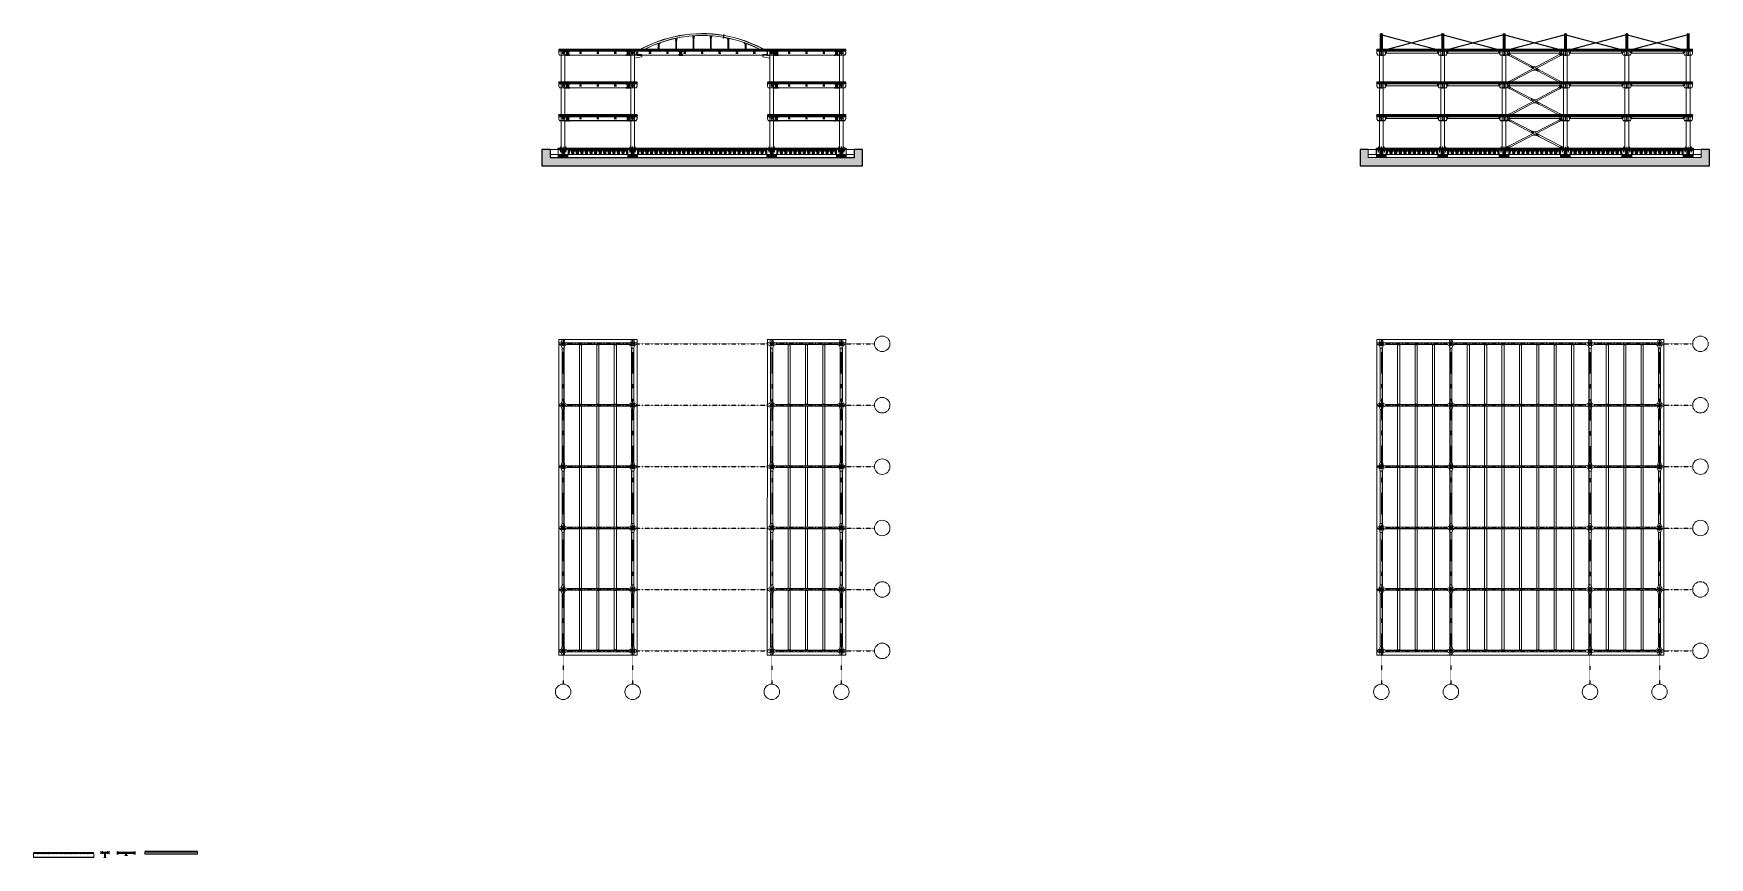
# Model space of a CAD drawing. Header units: millimetres. Extents: x -6949 to 305728, y -55091 to 76684.
# Drawn here: x 100901 to 305728, y -23934 to 76684 of the extents above; entities that cross this region are included whole.
import ezdxf

# ---------------------------------------------------------------- set-up
doc = ezdxf.new("R2010")
doc.units = ezdxf.units.MM
doc.linetypes.add('Tratto', pattern=[6.35, 3.175, -3.175])
doc.linetypes.add('TRATTO-PUNTO', pattern=[1, 0.5, -0.25, 0, -0.25])
doc.layers.add('A-DETL-HDLN', color=7, linetype='Tratto', lineweight=18, true_color=0x00a600)
for name, color, linetype, lineweight in [('armatura', 1, 'Continuous', 15), ('bulloni', 5, 'Continuous', 18), ('cemento', 253, 'Continuous', 9), ('fonda', 7, 'Continuous', 18), ('iglù', 252, 'Continuous', 9), ('Layer4', 7, 'Continuous', 15), ('piastra', 30, 'Continuous', 18), ('S-BEAM', 5, 'Continuous', 18), ('S-COLS', 7, 'Continuous', 18), ('S-FSTN', 7, 'Continuous', 18), ('S20', 7, 'Continuous', 25), ('SEZIONI acciaio - Steel sections', 220, 'Continuous', 25), ('solaio', 252, 'Continuous', 9), ('solaio2', 7, 'Continuous', 9)]:
    doc.layers.add(name, color=color, linetype=linetype, lineweight=lineweight)
doc.layers.add('griglie', color=6, linetype='TRATTO-PUNTO')
doc.layers.add('PIOLO', color=4, linetype='Continuous')
pattern_1 = [(135, (161367.533, 121378.291), (-4.49012806, -4.49012806), [])]
pattern_2 = [(45, (148095.6984, 116588.8588), (-2.24506403, 2.24506403), [])]
pattern_3 = [(45, (116770.626, 98451.78), (-44.90128, 44.90128), []), (135, (116770.626, 98451.78), (-44.90128, -44.90128), [])]
pattern_4 = [(45, (116770.626, 102454.58), (-44.90128, 44.90128), []), (135, (116770.626, 102454.58), (-44.90128, -44.90128), [])]
pattern_5 = [(45, (142270.63, 98451.78), (-44.90128, 44.90128), []), (135, (142270.63, 98451.78), (-44.90128, -44.90128), [])]
pattern_6 = [(45, (142270.63, 102454.58), (-44.90128, 44.90128), []), (135, (142270.63, 102454.58), (-44.90128, -44.90128), [])]
pattern_7 = [(50, (51490.89, 16790.405), (40.080627, -3.506599), [4.191, -46.101]), (355, (51490.89, 16790.405), (-7.753553, 42.032506), [3.3528, -36.880929]), (100.451445, (51494.23, 16790.113), (32.327074, 38.525905), [3.561802, -39.179854]), (46.1842, (51490.89, 16801.58), (59.63739, -9.249312), [6.2865, -69.1515]), (96.63556, (51495.86, 16800.81), (52.22891, 54.433747), [5.342705, -58.769834]), (351.18415, (51490.89, 16801.58), (52.22891, 54.43375), [5.029193, -55.32114]), (21, (51496.48, 16798.787), (33.355166, -22.498344), [4.191, -46.101]), (326, (51496.48, 16798.787), (13.596446, 40.521353), [3.3528, -36.8808]), (71.451445, (51499.26, 16796.912), (46.951612, 18.02301), [3.561802, -39.179786]), (37.5, (51490.89, 16790.405), (0.6794927, 18.6021086), [0, -36.43376, 0, -37.4396, 0, -37.0205]), (7.5, (51490.89, 16790.405), (14.700326, 22.0397265), [0, -21.34616, 0, -35.59556, 0, -14.1097]), (327.5, (51478.43, 16790.405), (29.829931, -1.2603237), [0, -13.97, 0, -43.5864, 0, -57.8358]), (317.5, (51472.841, 16790.405), (32.58842, 5.593828), [0, -18.161, 0, -28.94584, 0, -41.0718])]

# ---------------------------------------------------------------- blocks, each defined once
blk = doc.blocks.new('*U84')
blk.add_circle((0, 0), 8)
blk = doc.blocks.new('*U85')
at = {"layer": 'armatura', "color": 0, "linetype": 'ByBlock', "lineweight": -2, "transparency": 16777216}
blk.add_blockref('*U84', (17359, -55281), dxfattribs=at)
for p, rotation in [((17391, -55181), 323.9999999999998), ((17476, -55119), 287.9999999999999), ((17582, -55119), 251.9999999999999), ((17667, -55181), 215.9999999999999), ((17700, -55281), 180), ((17391, -55381), 35.99999999999999), ((17476, -55443), 71.99999999999996), ((17582, -55443), 108), ((17667, -55381), 143.9999999999999)]:
    blk.add_blockref('*U84', p, dxfattribs=dict(at, rotation=rotation))
blk = doc.blocks.new('*U166')
at = {"layer": 'bulloni'}
blk.add_lwpolyline([(-16, 0), (-8, -14), (8, -14), (16, 0), (8, 14), (-8, 14)], close=True, dxfattribs=at)
for radius in [9, 7.88]:
    blk.add_circle((0, 0), radius, dxfattribs=at)
blk = doc.blocks.new('*U167')
at = {"color": 0, "linetype": 'ByBlock', "lineweight": -2, "transparency": 16777216}
for p in [(0, 0), (55, 0), (0, -55), (0, -110), (0, -165), (55, -55), (55, -110), (55, -165)]:
    blk.add_blockref('*U166', p, dxfattribs=at)
blk = doc.blocks.new('*U168')
at = {"layer": 'bulloni'}
blk.add_lwpolyline([(-16, 0), (-8, -14), (8, -14), (16, 0), (8, 14), (-8, 14)], close=True, dxfattribs=at)
for radius in [9, 7.88]:
    blk.add_circle((0, 0), radius, dxfattribs=at)
blk = doc.blocks.new('*U169')
at = {"color": 0, "linetype": 'ByBlock', "lineweight": -2, "transparency": 16777216}
for p in [(0, 0), (55, 0), (0, -55), (0, -110), (0, -165), (55, -55), (55, -110), (55, -165)]:
    blk.add_blockref('*U168', p, dxfattribs=at)
blk = doc.blocks.new('*U170')
at = {"layer": 'bulloni'}
for p, q in [((-14, 44), (-16, 43)), ((-16, 43), (-16, 33)), ((16, 33), (-16, 33)), ((14, 44), (-14, 44)), ((-12, 33), (-12, 32)), ((12, 32), (-12, 32)), ((-8, 33), (-8, 43)), ((8, 43), (8, 33)), ((12, 33), (12, 32)), ((14, 44), (16, 43)), ((16, 43), (16, 33)), ((-14, -17), (-16, -18)), ((-16, -18), (-16, -30)), ((-14, -32), (-16, -30)), ((14, -17), (-14, -17)), ((14, -32), (-14, -32)), ((-9, -43), (-9, -32)), ((-8, -44), (-9, -43)), ((9, -43), (-9, -43)), ((-8, -30), (-8, -18)), ((8, -44), (-8, -44)), ((-6, -34), (6, -34)), ((-6, -39), (6, -39)), ((-5, -37), (5, -36)), ((-5, -42), (5, -41)), ((8, -18), (8, -30)), ((9, -43), (8, -44)), ((9, -43), (9, -32)), ((14, -17), (16, -18)), ((14, -32), (16, -30)), ((16, -18), (16, -30))]:
    blk.add_line(p, q, dxfattribs=at)
at = {"layer": 'bulloni', "linetype": 'Tratto'}
for points in [[(-9, -17), (-9, 31)], [(9, -17), (9, 31)]]:
    blk.add_lwpolyline(points, dxfattribs=at)
at = {"layer": 'bulloni'}
for centre, radius, start, end in [((-12, 38), 6.67, 54.26215, 125.73785), ((-10, 31), 1, 0, 90), ((0, 20), 24.8, 71.68582, 108.31418), ((12, 38), 6.67, 54.26215, 125.73785), ((10, 31), 1, 90, 180), ((-12, -23), 6.67, 54.26215, 125.73785), ((-12, -25), 6.67, 234.26215, 305.73785), ((0, -41), 24.8, 71.68582, 108.31418), ((0, -7), 24.8, 251.68582, 288.31418), ((12, -23), 6.67, 54.26215, 125.73785), ((12, -25), 6.67, 234.26215, 305.73785)]:
    blk.add_arc(centre, radius, start, end, dxfattribs=at)
blk = doc.blocks.new('*U171')
at = {"layer": 'bulloni', "color": 0, "linetype": 'ByBlock', "lineweight": -2, "transparency": 16777216}
for p in [(0, 0), (54, 0), (108, 0), (162, 0), (216, 0)]:
    blk.add_blockref('*U170', p, dxfattribs=at)
blk = doc.blocks.new('*U172')
at = {"layer": 'bulloni'}
for p, q in [((-14, 44), (-16, 43)), ((-16, 43), (-16, 33)), ((16, 33), (-16, 33)), ((14, 44), (-14, 44)), ((-12, 33), (-12, 32)), ((12, 32), (-12, 32)), ((-8, 33), (-8, 43)), ((8, 43), (8, 33)), ((12, 33), (12, 32)), ((14, 44), (16, 43)), ((16, 43), (16, 33)), ((-14, -17), (-16, -18)), ((-16, -18), (-16, -30)), ((-14, -32), (-16, -30)), ((14, -17), (-14, -17)), ((14, -32), (-14, -32)), ((-9, -43), (-9, -32)), ((-8, -44), (-9, -43)), ((9, -43), (-9, -43)), ((-8, -30), (-8, -18)), ((8, -44), (-8, -44)), ((-6, -34), (6, -34)), ((-6, -39), (6, -39)), ((-5, -37), (5, -36)), ((-5, -42), (5, -41)), ((8, -18), (8, -30)), ((9, -43), (8, -44)), ((9, -43), (9, -32)), ((14, -17), (16, -18)), ((14, -32), (16, -30)), ((16, -18), (16, -30))]:
    blk.add_line(p, q, dxfattribs=at)
at = {"layer": 'bulloni', "linetype": 'Tratto'}
for points in [[(-9, -17), (-9, 31)], [(9, -17), (9, 31)]]:
    blk.add_lwpolyline(points, dxfattribs=at)
at = {"layer": 'bulloni'}
for centre, radius, start, end in [((-12, 38), 6.67, 54.26215, 125.73785), ((-10, 31), 1, 0, 90), ((0, 20), 24.8, 71.68582, 108.31418), ((12, 38), 6.67, 54.26215, 125.73785), ((10, 31), 1, 90, 180), ((-12, -23), 6.67, 54.26215, 125.73785), ((-12, -25), 6.67, 234.26215, 305.73785), ((0, -41), 24.8, 71.68582, 108.31418), ((0, -7), 24.8, 251.68582, 288.31418), ((12, -23), 6.67, 54.26215, 125.73785), ((12, -25), 6.67, 234.26215, 305.73785)]:
    blk.add_arc(centre, radius, start, end, dxfattribs=at)
blk = doc.blocks.new('*U173')
at = {"color": 0, "linetype": 'ByBlock', "lineweight": -2, "transparency": 16777216}
for p in [(0, 0), (54, 0), (108, 0), (162, 0), (216, 0)]:
    blk.add_blockref('*U172', p, dxfattribs=at)
blk = doc.blocks.new('*U175')
at = {"layer": 'bulloni'}
for p, q in [((-14, 44), (-16, 43)), ((-16, 43), (-16, 33)), ((16, 33), (-16, 33)), ((14, 44), (-14, 44)), ((-12, 33), (-12, 32)), ((12, 32), (-12, 32)), ((-8, 33), (-8, 43)), ((8, 43), (8, 33)), ((12, 33), (12, 32)), ((14, 44), (16, 43)), ((16, 43), (16, 33)), ((-14, -17), (-16, -18)), ((-16, -18), (-16, -30)), ((-14, -32), (-16, -30)), ((14, -17), (-14, -17)), ((14, -32), (-14, -32)), ((-9, -43), (-9, -32)), ((-8, -44), (-9, -43)), ((9, -43), (-9, -43)), ((-8, -30), (-8, -18)), ((8, -44), (-8, -44)), ((-6, -34), (6, -34)), ((-6, -39), (6, -39)), ((-5, -37), (5, -36)), ((-5, -42), (5, -41)), ((8, -18), (8, -30)), ((9, -43), (8, -44)), ((9, -43), (9, -32)), ((14, -17), (16, -18)), ((14, -32), (16, -30)), ((16, -18), (16, -30))]:
    blk.add_line(p, q, dxfattribs=at)
at = {"layer": 'bulloni', "linetype": 'Tratto'}
for points in [[(-9, -17), (-9, 31)], [(9, -17), (9, 31)]]:
    blk.add_lwpolyline(points, dxfattribs=at)
at = {"layer": 'bulloni'}
for centre, radius, start, end in [((-12, 38), 6.67, 54.26215, 125.73785), ((-10, 31), 1, 0, 90), ((0, 20), 24.8, 71.68582, 108.31418), ((12, 38), 6.67, 54.26215, 125.73785), ((10, 31), 1, 90, 180), ((-12, -23), 6.67, 54.26215, 125.73785), ((-12, -25), 6.67, 234.26215, 305.73785), ((0, -41), 24.8, 71.68582, 108.31418), ((0, -7), 24.8, 251.68582, 288.31418), ((12, -23), 6.67, 54.26215, 125.73785), ((12, -25), 6.67, 234.26215, 305.73785)]:
    blk.add_arc(centre, radius, start, end, dxfattribs=at)
blk = doc.blocks.new('*U164')
at = {"color": 0, "linetype": 'ByBlock', "lineweight": -2, "transparency": 16777216}
for p in [(0, 0), (54, 0), (108, 0), (162, 0), (216, 0)]:
    blk.add_blockref('*U175', p, dxfattribs=at)
blk = doc.blocks.new('*U165')
at = {"layer": 'bulloni'}
for p, q in [((-14, 44), (-16, 43)), ((-16, 43), (-16, 33)), ((16, 33), (-16, 33)), ((14, 44), (-14, 44)), ((-12, 33), (-12, 32)), ((12, 32), (-12, 32)), ((-8, 33), (-8, 43)), ((8, 43), (8, 33)), ((12, 33), (12, 32)), ((14, 44), (16, 43)), ((16, 43), (16, 33)), ((-14, -17), (-16, -18)), ((-16, -18), (-16, -30)), ((-14, -32), (-16, -30)), ((14, -17), (-14, -17)), ((14, -32), (-14, -32)), ((-9, -43), (-9, -32)), ((-8, -44), (-9, -43)), ((9, -43), (-9, -43)), ((-8, -30), (-8, -18)), ((8, -44), (-8, -44)), ((-6, -34), (6, -34)), ((-6, -39), (6, -39)), ((-5, -37), (5, -36)), ((-5, -42), (5, -41)), ((8, -18), (8, -30)), ((9, -43), (8, -44)), ((9, -43), (9, -32)), ((14, -17), (16, -18)), ((14, -32), (16, -30)), ((16, -18), (16, -30))]:
    blk.add_line(p, q, dxfattribs=at)
at = {"layer": 'bulloni', "linetype": 'Tratto'}
for points in [[(-9, -17), (-9, 31)], [(9, -17), (9, 31)]]:
    blk.add_lwpolyline(points, dxfattribs=at)
at = {"layer": 'bulloni'}
for centre, radius, start, end in [((-12, 38), 6.67, 54.26215, 125.73785), ((-10, 31), 1, 0, 90), ((0, 20), 24.8, 71.68582, 108.31418), ((12, 38), 6.67, 54.26215, 125.73785), ((10, 31), 1, 90, 180), ((-12, -23), 6.67, 54.26215, 125.73785), ((-12, -25), 6.67, 234.26215, 305.73785), ((0, -41), 24.8, 71.68582, 108.31418), ((0, -7), 24.8, 251.68582, 288.31418), ((12, -23), 6.67, 54.26215, 125.73785), ((12, -25), 6.67, 234.26215, 305.73785)]:
    blk.add_arc(centre, radius, start, end, dxfattribs=at)
blk = doc.blocks.new('*U174')
at = {"color": 0, "linetype": 'ByBlock', "lineweight": -2, "transparency": 16777216}
for p in [(0, 0), (54, 0), (108, 0), (162, 0), (216, 0)]:
    blk.add_blockref('*U165', p, dxfattribs=at)
blk = doc.blocks.new('*U177')
h = blk.add_hatch()
h.set_pattern_fill('ANSI31', color=256, scale=2)
h.set_pattern_definition([(45, (-12757.2744, 46959.8686), (-4.4901281, 4.4901281), [])])
h.paths.add_polyline_path([(28, 113), (130, 113), (130, 125), (-130, 125), (-130, 113), (-28, 113, -0.4142136), (-4, 88), (-4, 59), (4, 59), (4, 88, -0.4142136)])
h.paths.add_polyline_path([(-4, 9), (4, 9), (4, 41), (-4, 41)])
h.paths.add_polyline_path([(4, -9), (-4, -9), (-4, -41), (4, -41)])
h.paths.add_polyline_path([(4, -59), (-4, -59), (-4, -88, -0.4142136), (-28, -112), (-130, -112), (-130, -125), (130, -125), (130, -112), (28, -112, -0.4142136), (4, -88)])
at = {"layer": 'SEZIONI acciaio - Steel sections'}
blk.add_lwpolyline([(130, 125), (-130, 125), (-130, 113), (-28, 113, -0.4142136), (-4, 88), (-4, -88, -0.4142136), (-28, -112), (-130, -112), (-130, -125), (130, -125), (130, -112), (28, -112, -0.4142136), (4, -88), (4, 88, -0.4142136), (28, 113), (130, 113)], format="xyb", close=True, dxfattribs=at)
blk = doc.blocks.new('*U178')
at = {"color": 0, "linetype": 'ByBlock', "lineweight": -2, "transparency": 16777216}
for p in [(0, 0), (2125, 0), (4250, 0), (6375, 0), (8500, 0), (10625, 0), (12750, 0), (14875, 0), (17000, 0)]:
    blk.add_blockref('*U177', p, dxfattribs=at)
blk = doc.blocks.new('*U185')
at = {"layer": 'bulloni'}
blk.add_lwpolyline([(-16, 0), (-8, -14), (8, -14), (16, 0), (8, 14), (-8, 14)], close=True, dxfattribs=at)
for radius in [9, 7.88]:
    blk.add_circle((0, 0), radius, dxfattribs=at)
blk = doc.blocks.new('*U186')
at = {"color": 0, "linetype": 'ByBlock', "lineweight": -2, "transparency": 16777216}
for p in [(0, 0), (55, 0), (0, -55), (0, -110), (0, -165), (55, -55), (55, -110), (55, -165)]:
    blk.add_blockref('*U185', p, dxfattribs=at)
blk = doc.blocks.new('*U187')
at = {"layer": 'bulloni'}
blk.add_lwpolyline([(-16, 0), (-8, -14), (8, -14), (16, 0), (8, 14), (-8, 14)], close=True, dxfattribs=at)
for radius in [9, 7.88]:
    blk.add_circle((0, 0), radius, dxfattribs=at)
blk = doc.blocks.new('*U188')
at = {"color": 0, "linetype": 'ByBlock', "lineweight": -2, "transparency": 16777216}
for p in [(0, 0), (55, 0), (0, -55), (0, -110), (0, -165), (55, -55), (55, -110), (55, -165)]:
    blk.add_blockref('*U187', p, dxfattribs=at)
blk = doc.blocks.new('*U189')
at = {"layer": 'bulloni'}
for p, q in [((-14, 44), (-16, 43)), ((-16, 43), (-16, 33)), ((16, 33), (-16, 33)), ((14, 44), (-14, 44)), ((-12, 33), (-12, 32)), ((12, 32), (-12, 32)), ((-8, 33), (-8, 43)), ((8, 43), (8, 33)), ((12, 33), (12, 32)), ((14, 44), (16, 43)), ((16, 43), (16, 33)), ((-14, -17), (-16, -18)), ((-16, -18), (-16, -30)), ((-14, -32), (-16, -30)), ((14, -17), (-14, -17)), ((14, -32), (-14, -32)), ((-9, -43), (-9, -32)), ((-8, -44), (-9, -43)), ((9, -43), (-9, -43)), ((-8, -30), (-8, -18)), ((8, -44), (-8, -44)), ((-6, -34), (6, -34)), ((-6, -39), (6, -39)), ((-5, -37), (5, -36)), ((-5, -42), (5, -41)), ((8, -18), (8, -30)), ((9, -43), (8, -44)), ((9, -43), (9, -32)), ((14, -17), (16, -18)), ((14, -32), (16, -30)), ((16, -18), (16, -30))]:
    blk.add_line(p, q, dxfattribs=at)
at = {"layer": 'bulloni', "linetype": 'Tratto'}
for points in [[(-9, -17), (-9, 31)], [(9, -17), (9, 31)]]:
    blk.add_lwpolyline(points, dxfattribs=at)
at = {"layer": 'bulloni'}
for centre, radius, start, end in [((-12, 38), 6.67, 54.26215, 125.73785), ((-10, 31), 1, 0, 90), ((0, 20), 24.8, 71.68582, 108.31418), ((12, 38), 6.67, 54.26215, 125.73785), ((10, 31), 1, 90, 180), ((-12, -23), 6.67, 54.26215, 125.73785), ((-12, -25), 6.67, 234.26215, 305.73785), ((0, -41), 24.8, 71.68582, 108.31418), ((0, -7), 24.8, 251.68582, 288.31418), ((12, -23), 6.67, 54.26215, 125.73785), ((12, -25), 6.67, 234.26215, 305.73785)]:
    blk.add_arc(centre, radius, start, end, dxfattribs=at)
blk = doc.blocks.new('*U180')
at = {"color": 0, "linetype": 'ByBlock', "lineweight": -2, "transparency": 16777216}
for p in [(0, 0), (54, 0), (108, 0), (162, 0), (216, 0)]:
    blk.add_blockref('*U189', p, dxfattribs=at)
blk = doc.blocks.new('*U181')
at = {"layer": 'bulloni'}
for p, q in [((-14, 44), (-16, 43)), ((-16, 43), (-16, 33)), ((16, 33), (-16, 33)), ((14, 44), (-14, 44)), ((-12, 33), (-12, 32)), ((12, 32), (-12, 32)), ((-8, 33), (-8, 43)), ((8, 43), (8, 33)), ((12, 33), (12, 32)), ((14, 44), (16, 43)), ((16, 43), (16, 33)), ((-14, -17), (-16, -18)), ((-16, -18), (-16, -30)), ((-14, -32), (-16, -30)), ((14, -17), (-14, -17)), ((14, -32), (-14, -32)), ((-9, -43), (-9, -32)), ((-8, -44), (-9, -43)), ((9, -43), (-9, -43)), ((-8, -30), (-8, -18)), ((8, -44), (-8, -44)), ((-6, -34), (6, -34)), ((-6, -39), (6, -39)), ((-5, -37), (5, -36)), ((-5, -42), (5, -41)), ((8, -18), (8, -30)), ((9, -43), (8, -44)), ((9, -43), (9, -32)), ((14, -17), (16, -18)), ((14, -32), (16, -30)), ((16, -18), (16, -30))]:
    blk.add_line(p, q, dxfattribs=at)
at = {"layer": 'bulloni', "linetype": 'Tratto'}
for points in [[(-9, -17), (-9, 31)], [(9, -17), (9, 31)]]:
    blk.add_lwpolyline(points, dxfattribs=at)
at = {"layer": 'bulloni'}
for centre, radius, start, end in [((-12, 38), 6.67, 54.26215, 125.73785), ((-10, 31), 1, 0, 90), ((0, 20), 24.8, 71.68582, 108.31418), ((12, 38), 6.67, 54.26215, 125.73785), ((10, 31), 1, 90, 180), ((-12, -23), 6.67, 54.26215, 125.73785), ((-12, -25), 6.67, 234.26215, 305.73785), ((0, -41), 24.8, 71.68582, 108.31418), ((0, -7), 24.8, 251.68582, 288.31418), ((12, -23), 6.67, 54.26215, 125.73785), ((12, -25), 6.67, 234.26215, 305.73785)]:
    blk.add_arc(centre, radius, start, end, dxfattribs=at)
blk = doc.blocks.new('*U182')
at = {"color": 0, "linetype": 'ByBlock', "lineweight": -2, "transparency": 16777216}
for p in [(0, 0), (54, 0), (108, 0), (162, 0), (216, 0)]:
    blk.add_blockref('*U181', p, dxfattribs=at)
blk = doc.blocks.new('*U179')
at = {"layer": 'bulloni'}
for p, q in [((-14, 44), (-16, 43)), ((-16, 43), (-16, 33)), ((16, 33), (-16, 33)), ((14, 44), (-14, 44)), ((-12, 33), (-12, 32)), ((12, 32), (-12, 32)), ((-8, 33), (-8, 43)), ((8, 43), (8, 33)), ((12, 33), (12, 32)), ((14, 44), (16, 43)), ((16, 43), (16, 33)), ((-14, -17), (-16, -18)), ((-16, -18), (-16, -30)), ((-14, -32), (-16, -30)), ((14, -17), (-14, -17)), ((14, -32), (-14, -32)), ((-9, -43), (-9, -32)), ((-8, -44), (-9, -43)), ((9, -43), (-9, -43)), ((-8, -30), (-8, -18)), ((8, -44), (-8, -44)), ((-6, -34), (6, -34)), ((-6, -39), (6, -39)), ((-5, -37), (5, -36)), ((-5, -42), (5, -41)), ((8, -18), (8, -30)), ((9, -43), (8, -44)), ((9, -43), (9, -32)), ((14, -17), (16, -18)), ((14, -32), (16, -30)), ((16, -18), (16, -30))]:
    blk.add_line(p, q, dxfattribs=at)
at = {"layer": 'bulloni', "linetype": 'Tratto'}
for points in [[(-9, -17), (-9, 31)], [(9, -17), (9, 31)]]:
    blk.add_lwpolyline(points, dxfattribs=at)
at = {"layer": 'bulloni'}
for centre, radius, start, end in [((-12, 38), 6.67, 54.26215, 125.73785), ((-10, 31), 1, 0, 90), ((0, 20), 24.8, 71.68582, 108.31418), ((12, 38), 6.67, 54.26215, 125.73785), ((10, 31), 1, 90, 180), ((-12, -23), 6.67, 54.26215, 125.73785), ((-12, -25), 6.67, 234.26215, 305.73785), ((0, -41), 24.8, 71.68582, 108.31418), ((0, -7), 24.8, 251.68582, 288.31418), ((12, -23), 6.67, 54.26215, 125.73785), ((12, -25), 6.67, 234.26215, 305.73785)]:
    blk.add_arc(centre, radius, start, end, dxfattribs=at)
blk = doc.blocks.new('*U190')
at = {"color": 0, "linetype": 'ByBlock', "lineweight": -2, "transparency": 16777216}
for p in [(0, 0), (54, 0), (108, 0), (162, 0), (216, 0)]:
    blk.add_blockref('*U179', p, dxfattribs=at)
blk = doc.blocks.new('*U184')
at = {"layer": 'bulloni'}
for p, q in [((-14, 44), (-16, 43)), ((-16, 43), (-16, 33)), ((16, 33), (-16, 33)), ((14, 44), (-14, 44)), ((-12, 33), (-12, 32)), ((12, 32), (-12, 32)), ((-8, 33), (-8, 43)), ((8, 43), (8, 33)), ((12, 33), (12, 32)), ((14, 44), (16, 43)), ((16, 43), (16, 33)), ((-14, -17), (-16, -18)), ((-16, -18), (-16, -30)), ((-14, -32), (-16, -30)), ((14, -17), (-14, -17)), ((14, -32), (-14, -32)), ((-9, -43), (-9, -32)), ((-8, -44), (-9, -43)), ((9, -43), (-9, -43)), ((-8, -30), (-8, -18)), ((8, -44), (-8, -44)), ((-6, -34), (6, -34)), ((-6, -39), (6, -39)), ((-5, -37), (5, -36)), ((-5, -42), (5, -41)), ((8, -18), (8, -30)), ((9, -43), (8, -44)), ((9, -43), (9, -32)), ((14, -17), (16, -18)), ((14, -32), (16, -30)), ((16, -18), (16, -30))]:
    blk.add_line(p, q, dxfattribs=at)
at = {"layer": 'bulloni', "linetype": 'Tratto'}
for points in [[(-9, -17), (-9, 31)], [(9, -17), (9, 31)]]:
    blk.add_lwpolyline(points, dxfattribs=at)
at = {"layer": 'bulloni'}
for centre, radius, start, end in [((-12, 38), 6.67, 54.26215, 125.73785), ((-10, 31), 1, 0, 90), ((0, 20), 24.8, 71.68582, 108.31418), ((12, 38), 6.67, 54.26215, 125.73785), ((10, 31), 1, 90, 180), ((-12, -23), 6.67, 54.26215, 125.73785), ((-12, -25), 6.67, 234.26215, 305.73785), ((0, -41), 24.8, 71.68582, 108.31418), ((0, -7), 24.8, 251.68582, 288.31418), ((12, -23), 6.67, 54.26215, 125.73785), ((12, -25), 6.67, 234.26215, 305.73785)]:
    blk.add_arc(centre, radius, start, end, dxfattribs=at)
blk = doc.blocks.new('*U183')
at = {"color": 0, "linetype": 'ByBlock', "lineweight": -2, "transparency": 16777216}
for p in [(0, 0), (54, 0), (108, 0), (162, 0), (216, 0)]:
    blk.add_blockref('*U184', p, dxfattribs=at)
blk = doc.blocks.new('*U197')
at = {"layer": 'bulloni'}
blk.add_lwpolyline([(-16, 0), (-8, -14), (8, -14), (16, 0), (8, 14), (-8, 14)], close=True, dxfattribs=at)
for radius in [9, 7.88]:
    blk.add_circle((0, 0), radius, dxfattribs=at)
blk = doc.blocks.new('*U198')
at = {"color": 0, "linetype": 'ByBlock', "lineweight": -2, "transparency": 16777216}
for p in [(0, 0), (55, 0), (0, -55), (0, -110), (0, -165), (55, -55), (55, -110), (55, -165)]:
    blk.add_blockref('*U197', p, dxfattribs=at)
blk = doc.blocks.new('*U199')
at = {"layer": 'bulloni'}
blk.add_lwpolyline([(-16, 0), (-8, -14), (8, -14), (16, 0), (8, 14), (-8, 14)], close=True, dxfattribs=at)
for radius in [9, 7.88]:
    blk.add_circle((0, 0), radius, dxfattribs=at)
blk = doc.blocks.new('*U200')
at = {"color": 0, "linetype": 'ByBlock', "lineweight": -2, "transparency": 16777216}
for p in [(0, 0), (55, 0), (0, -55), (0, -110), (0, -165), (55, -55), (55, -110), (55, -165)]:
    blk.add_blockref('*U199', p, dxfattribs=at)
blk = doc.blocks.new('*U201')
at = {"layer": 'bulloni'}
for p, q in [((-14, 44), (-16, 43)), ((-16, 43), (-16, 33)), ((16, 33), (-16, 33)), ((14, 44), (-14, 44)), ((-12, 33), (-12, 32)), ((12, 32), (-12, 32)), ((-8, 33), (-8, 43)), ((8, 43), (8, 33)), ((12, 33), (12, 32)), ((14, 44), (16, 43)), ((16, 43), (16, 33)), ((-14, -17), (-16, -18)), ((-16, -18), (-16, -30)), ((-14, -32), (-16, -30)), ((14, -17), (-14, -17)), ((14, -32), (-14, -32)), ((-9, -43), (-9, -32)), ((-8, -44), (-9, -43)), ((9, -43), (-9, -43)), ((-8, -30), (-8, -18)), ((8, -44), (-8, -44)), ((-6, -34), (6, -34)), ((-6, -39), (6, -39)), ((-5, -37), (5, -36)), ((-5, -42), (5, -41)), ((8, -18), (8, -30)), ((9, -43), (8, -44)), ((9, -43), (9, -32)), ((14, -17), (16, -18)), ((14, -32), (16, -30)), ((16, -18), (16, -30))]:
    blk.add_line(p, q, dxfattribs=at)
at = {"layer": 'bulloni', "linetype": 'Tratto'}
for points in [[(-9, -17), (-9, 31)], [(9, -17), (9, 31)]]:
    blk.add_lwpolyline(points, dxfattribs=at)
at = {"layer": 'bulloni'}
for centre, radius, start, end in [((-12, 38), 6.67, 54.26215, 125.73785), ((-10, 31), 1, 0, 90), ((0, 20), 24.8, 71.68582, 108.31418), ((12, 38), 6.67, 54.26215, 125.73785), ((10, 31), 1, 90, 180), ((-12, -23), 6.67, 54.26215, 125.73785), ((-12, -25), 6.67, 234.26215, 305.73785), ((0, -41), 24.8, 71.68582, 108.31418), ((0, -7), 24.8, 251.68582, 288.31418), ((12, -23), 6.67, 54.26215, 125.73785), ((12, -25), 6.67, 234.26215, 305.73785)]:
    blk.add_arc(centre, radius, start, end, dxfattribs=at)
blk = doc.blocks.new('*U192')
at = {"color": 0, "linetype": 'ByBlock', "lineweight": -2, "transparency": 16777216}
for p in [(0, 0), (54, 0), (108, 0), (162, 0), (216, 0)]:
    blk.add_blockref('*U201', p, dxfattribs=at)
blk = doc.blocks.new('*U193')
at = {"layer": 'bulloni'}
for p, q in [((-14, 44), (-16, 43)), ((-16, 43), (-16, 33)), ((16, 33), (-16, 33)), ((14, 44), (-14, 44)), ((-12, 33), (-12, 32)), ((12, 32), (-12, 32)), ((-8, 33), (-8, 43)), ((8, 43), (8, 33)), ((12, 33), (12, 32)), ((14, 44), (16, 43)), ((16, 43), (16, 33)), ((-14, -17), (-16, -18)), ((-16, -18), (-16, -30)), ((-14, -32), (-16, -30)), ((14, -17), (-14, -17)), ((14, -32), (-14, -32)), ((-9, -43), (-9, -32)), ((-8, -44), (-9, -43)), ((9, -43), (-9, -43)), ((-8, -30), (-8, -18)), ((8, -44), (-8, -44)), ((-6, -34), (6, -34)), ((-6, -39), (6, -39)), ((-5, -37), (5, -36)), ((-5, -42), (5, -41)), ((8, -18), (8, -30)), ((9, -43), (8, -44)), ((9, -43), (9, -32)), ((14, -17), (16, -18)), ((14, -32), (16, -30)), ((16, -18), (16, -30))]:
    blk.add_line(p, q, dxfattribs=at)
at = {"layer": 'bulloni', "linetype": 'Tratto'}
for points in [[(-9, -17), (-9, 31)], [(9, -17), (9, 31)]]:
    blk.add_lwpolyline(points, dxfattribs=at)
at = {"layer": 'bulloni'}
for centre, radius, start, end in [((-12, 38), 6.67, 54.26215, 125.73785), ((-10, 31), 1, 0, 90), ((0, 20), 24.8, 71.68582, 108.31418), ((12, 38), 6.67, 54.26215, 125.73785), ((10, 31), 1, 90, 180), ((-12, -23), 6.67, 54.26215, 125.73785), ((-12, -25), 6.67, 234.26215, 305.73785), ((0, -41), 24.8, 71.68582, 108.31418), ((0, -7), 24.8, 251.68582, 288.31418), ((12, -23), 6.67, 54.26215, 125.73785), ((12, -25), 6.67, 234.26215, 305.73785)]:
    blk.add_arc(centre, radius, start, end, dxfattribs=at)
blk = doc.blocks.new('*U194')
at = {"color": 0, "linetype": 'ByBlock', "lineweight": -2, "transparency": 16777216}
for p in [(0, 0), (54, 0), (108, 0), (162, 0), (216, 0)]:
    blk.add_blockref('*U193', p, dxfattribs=at)
blk = doc.blocks.new('*U191')
at = {"layer": 'bulloni'}
for p, q in [((-14, 44), (-16, 43)), ((-16, 43), (-16, 33)), ((16, 33), (-16, 33)), ((14, 44), (-14, 44)), ((-12, 33), (-12, 32)), ((12, 32), (-12, 32)), ((-8, 33), (-8, 43)), ((8, 43), (8, 33)), ((12, 33), (12, 32)), ((14, 44), (16, 43)), ((16, 43), (16, 33)), ((-14, -17), (-16, -18)), ((-16, -18), (-16, -30)), ((-14, -32), (-16, -30)), ((14, -17), (-14, -17)), ((14, -32), (-14, -32)), ((-9, -43), (-9, -32)), ((-8, -44), (-9, -43)), ((9, -43), (-9, -43)), ((-8, -30), (-8, -18)), ((8, -44), (-8, -44)), ((-6, -34), (6, -34)), ((-6, -39), (6, -39)), ((-5, -37), (5, -36)), ((-5, -42), (5, -41)), ((8, -18), (8, -30)), ((9, -43), (8, -44)), ((9, -43), (9, -32)), ((14, -17), (16, -18)), ((14, -32), (16, -30)), ((16, -18), (16, -30))]:
    blk.add_line(p, q, dxfattribs=at)
at = {"layer": 'bulloni', "linetype": 'Tratto'}
for points in [[(-9, -17), (-9, 31)], [(9, -17), (9, 31)]]:
    blk.add_lwpolyline(points, dxfattribs=at)
at = {"layer": 'bulloni'}
for centre, radius, start, end in [((-12, 38), 6.67, 54.26215, 125.73785), ((-10, 31), 1, 0, 90), ((0, 20), 24.8, 71.68582, 108.31418), ((12, 38), 6.67, 54.26215, 125.73785), ((10, 31), 1, 90, 180), ((-12, -23), 6.67, 54.26215, 125.73785), ((-12, -25), 6.67, 234.26215, 305.73785), ((0, -41), 24.8, 71.68582, 108.31418), ((0, -7), 24.8, 251.68582, 288.31418), ((12, -23), 6.67, 54.26215, 125.73785), ((12, -25), 6.67, 234.26215, 305.73785)]:
    blk.add_arc(centre, radius, start, end, dxfattribs=at)
blk = doc.blocks.new('*U202')
at = {"color": 0, "linetype": 'ByBlock', "lineweight": -2, "transparency": 16777216}
for p in [(0, 0), (54, 0), (108, 0), (162, 0), (216, 0)]:
    blk.add_blockref('*U191', p, dxfattribs=at)
blk = doc.blocks.new('*U196')
at = {"layer": 'bulloni'}
for p, q in [((-14, 44), (-16, 43)), ((-16, 43), (-16, 33)), ((16, 33), (-16, 33)), ((14, 44), (-14, 44)), ((-12, 33), (-12, 32)), ((12, 32), (-12, 32)), ((-8, 33), (-8, 43)), ((8, 43), (8, 33)), ((12, 33), (12, 32)), ((14, 44), (16, 43)), ((16, 43), (16, 33)), ((-14, -17), (-16, -18)), ((-16, -18), (-16, -30)), ((-14, -32), (-16, -30)), ((14, -17), (-14, -17)), ((14, -32), (-14, -32)), ((-9, -43), (-9, -32)), ((-8, -44), (-9, -43)), ((9, -43), (-9, -43)), ((-8, -30), (-8, -18)), ((8, -44), (-8, -44)), ((-6, -34), (6, -34)), ((-6, -39), (6, -39)), ((-5, -37), (5, -36)), ((-5, -42), (5, -41)), ((8, -18), (8, -30)), ((9, -43), (8, -44)), ((9, -43), (9, -32)), ((14, -17), (16, -18)), ((14, -32), (16, -30)), ((16, -18), (16, -30))]:
    blk.add_line(p, q, dxfattribs=at)
at = {"layer": 'bulloni', "linetype": 'Tratto'}
for points in [[(-9, -17), (-9, 31)], [(9, -17), (9, 31)]]:
    blk.add_lwpolyline(points, dxfattribs=at)
at = {"layer": 'bulloni'}
for centre, radius, start, end in [((-12, 38), 6.67, 54.26215, 125.73785), ((-10, 31), 1, 0, 90), ((0, 20), 24.8, 71.68582, 108.31418), ((12, 38), 6.67, 54.26215, 125.73785), ((10, 31), 1, 90, 180), ((-12, -23), 6.67, 54.26215, 125.73785), ((-12, -25), 6.67, 234.26215, 305.73785), ((0, -41), 24.8, 71.68582, 108.31418), ((0, -7), 24.8, 251.68582, 288.31418), ((12, -23), 6.67, 54.26215, 125.73785), ((12, -25), 6.67, 234.26215, 305.73785)]:
    blk.add_arc(centre, radius, start, end, dxfattribs=at)
blk = doc.blocks.new('*U195')
at = {"color": 0, "linetype": 'ByBlock', "lineweight": -2, "transparency": 16777216}
for p in [(0, 0), (54, 0), (108, 0), (162, 0), (216, 0)]:
    blk.add_blockref('*U196', p, dxfattribs=at)
blk = doc.blocks.new('*U252')
blk.add_circle((0, 0), 8)
blk = doc.blocks.new('*U253')
at = {"layer": 'armatura', "color": 0, "linetype": 'ByBlock', "lineweight": -2, "transparency": 16777216}
blk.add_blockref('*U252', (17359, -55281), dxfattribs=at)
for p, rotation in [((17391, -55181), 323.9999999999998), ((17476, -55119), 287.9999999999999), ((17582, -55119), 251.9999999999999), ((17667, -55181), 215.9999999999999), ((17700, -55281), 180), ((17391, -55381), 35.99999999999999), ((17476, -55443), 71.99999999999996), ((17582, -55443), 108), ((17667, -55381), 143.9999999999999)]:
    blk.add_blockref('*U252', p, dxfattribs=dict(at, rotation=rotation))
blk = doc.blocks.new('*U254')
blk.add_circle((0, 0), 8)
blk = doc.blocks.new('*U255')
at = {"layer": 'armatura', "color": 0, "linetype": 'ByBlock', "lineweight": -2, "transparency": 16777216}
blk.add_blockref('*U254', (17359, -55281), dxfattribs=at)
for p, rotation in [((17391, -55181), 323.9999999999998), ((17476, -55119), 287.9999999999999), ((17582, -55119), 251.9999999999999), ((17667, -55181), 215.9999999999999), ((17700, -55281), 180), ((17391, -55381), 35.99999999999999), ((17476, -55443), 71.99999999999996), ((17582, -55443), 108), ((17667, -55381), 143.9999999999999)]:
    blk.add_blockref('*U254', p, dxfattribs=dict(at, rotation=rotation))
blk = doc.blocks.new('*U256')
blk.add_circle((0, 0), 8)
blk = doc.blocks.new('*U257')
at = {"layer": 'armatura', "color": 0, "linetype": 'ByBlock', "lineweight": -2, "transparency": 16777216}
blk.add_blockref('*U256', (17359, -55281), dxfattribs=at)
for p, rotation in [((17391, -55181), 323.9999999999998), ((17476, -55119), 287.9999999999999), ((17582, -55119), 251.9999999999999), ((17667, -55181), 215.9999999999999), ((17700, -55281), 180), ((17391, -55381), 35.99999999999999), ((17476, -55443), 71.99999999999996), ((17582, -55443), 108), ((17667, -55381), 143.9999999999999)]:
    blk.add_blockref('*U256', p, dxfattribs=dict(at, rotation=rotation))
blk = doc.blocks.new('*U258')
blk.add_circle((0, 0), 8)
blk = doc.blocks.new('*U259')
at = {"layer": 'armatura', "color": 0, "linetype": 'ByBlock', "lineweight": -2, "transparency": 16777216}
blk.add_blockref('*U258', (17359, -55281), dxfattribs=at)
for p, rotation in [((17391, -55181), 323.9999999999998), ((17476, -55119), 287.9999999999999), ((17582, -55119), 251.9999999999999), ((17667, -55181), 215.9999999999999), ((17700, -55281), 180), ((17391, -55381), 35.99999999999999), ((17476, -55443), 71.99999999999996), ((17582, -55443), 108), ((17667, -55381), 143.9999999999999)]:
    blk.add_blockref('*U258', p, dxfattribs=dict(at, rotation=rotation))
blk = doc.blocks.new('*U260')
blk.add_circle((0, 0), 8)
blk = doc.blocks.new('*U261')
at = {"layer": 'armatura', "color": 0, "linetype": 'ByBlock', "lineweight": -2, "transparency": 16777216}
blk.add_blockref('*U260', (17359, -55281), dxfattribs=at)
for p, rotation in [((17391, -55181), 323.9999999999998), ((17476, -55119), 287.9999999999999), ((17582, -55119), 251.9999999999999), ((17667, -55181), 215.9999999999999), ((17700, -55281), 180), ((17391, -55381), 35.99999999999999), ((17476, -55443), 71.99999999999996), ((17582, -55443), 108), ((17667, -55381), 143.9999999999999)]:
    blk.add_blockref('*U260', p, dxfattribs=dict(at, rotation=rotation))
blk = doc.blocks.new('*U262')
blk.add_circle((0, 0), 8)
blk = doc.blocks.new('*U263')
at = {"layer": 'armatura', "color": 0, "linetype": 'ByBlock', "lineweight": -2, "transparency": 16777216}
blk.add_blockref('*U262', (17359, -55281), dxfattribs=at)
for p, rotation in [((17391, -55181), 323.9999999999998), ((17476, -55119), 287.9999999999999), ((17582, -55119), 251.9999999999999), ((17667, -55181), 215.9999999999999), ((17700, -55281), 180), ((17391, -55381), 35.99999999999999), ((17476, -55443), 71.99999999999996), ((17582, -55443), 108), ((17667, -55381), 143.9999999999999)]:
    blk.add_blockref('*U262', p, dxfattribs=dict(at, rotation=rotation))
blk = doc.blocks.new('*U264')
blk.add_circle((0, 0), 8)
blk = doc.blocks.new('*U265')
at = {"layer": 'armatura', "color": 0, "linetype": 'ByBlock', "lineweight": -2, "transparency": 16777216}
blk.add_blockref('*U264', (17359, -55281), dxfattribs=at)
for p, rotation in [((17391, -55181), 323.9999999999998), ((17476, -55119), 287.9999999999999), ((17582, -55119), 251.9999999999999), ((17667, -55181), 215.9999999999999), ((17700, -55281), 180), ((17391, -55381), 35.99999999999999), ((17476, -55443), 71.99999999999996), ((17582, -55443), 108), ((17667, -55381), 143.9999999999999)]:
    blk.add_blockref('*U264', p, dxfattribs=dict(at, rotation=rotation))
blk = doc.blocks.new('*U266')
blk.add_circle((0, 0), 8)
blk = doc.blocks.new('*U267')
at = {"layer": 'armatura', "color": 0, "linetype": 'ByBlock', "lineweight": -2, "transparency": 16777216}
blk.add_blockref('*U266', (17359, -55281), dxfattribs=at)
for p, rotation in [((17391, -55181), 323.9999999999998), ((17476, -55119), 287.9999999999999), ((17582, -55119), 251.9999999999999), ((17667, -55181), 215.9999999999999), ((17700, -55281), 180), ((17391, -55381), 35.99999999999999), ((17476, -55443), 71.99999999999996), ((17582, -55443), 108), ((17667, -55381), 143.9999999999999)]:
    blk.add_blockref('*U266', p, dxfattribs=dict(at, rotation=rotation))
blk = doc.blocks.new('*U268')
blk.add_circle((0, 0), 8)
blk = doc.blocks.new('*U269')
at = {"layer": 'armatura', "color": 0, "linetype": 'ByBlock', "lineweight": -2, "transparency": 16777216}
blk.add_blockref('*U268', (17359, -55281), dxfattribs=at)
for p, rotation in [((17391, -55181), 323.9999999999998), ((17476, -55119), 287.9999999999999), ((17582, -55119), 251.9999999999999), ((17667, -55181), 215.9999999999999), ((17700, -55281), 180), ((17391, -55381), 35.99999999999999), ((17476, -55443), 71.99999999999996), ((17582, -55443), 108), ((17667, -55381), 143.9999999999999)]:
    blk.add_blockref('*U268', p, dxfattribs=dict(at, rotation=rotation))
blk = doc.blocks.new('*U270')
blk.add_circle((0, 0), 8)
blk = doc.blocks.new('*U271')
at = {"layer": 'armatura', "color": 0, "linetype": 'ByBlock', "lineweight": -2, "transparency": 16777216}
blk.add_blockref('*U270', (17359, -55281), dxfattribs=at)
for p, rotation in [((17391, -55181), 323.9999999999998), ((17476, -55119), 287.9999999999999), ((17582, -55119), 251.9999999999999), ((17667, -55181), 215.9999999999999), ((17700, -55281), 180), ((17391, -55381), 35.99999999999999), ((17476, -55443), 71.99999999999996), ((17582, -55443), 108), ((17667, -55381), 143.9999999999999)]:
    blk.add_blockref('*U270', p, dxfattribs=dict(at, rotation=rotation))
blk = doc.blocks.new('*U272')
blk.add_circle((0, 0), 8)
blk = doc.blocks.new('*U273')
at = {"layer": 'armatura', "color": 0, "linetype": 'ByBlock', "lineweight": -2, "transparency": 16777216}
blk.add_blockref('*U272', (17359, -55281), dxfattribs=at)
for p, rotation in [((17391, -55181), 323.9999999999998), ((17476, -55119), 287.9999999999999), ((17582, -55119), 251.9999999999999), ((17667, -55181), 215.9999999999999), ((17700, -55281), 180), ((17391, -55381), 35.99999999999999), ((17476, -55443), 71.99999999999996), ((17582, -55443), 108), ((17667, -55381), 143.9999999999999)]:
    blk.add_blockref('*U272', p, dxfattribs=dict(at, rotation=rotation))
blk = doc.blocks.new('*U288')
blk.add_circle((0, 0), 8)
blk = doc.blocks.new('*U289')
at = {"layer": 'armatura', "color": 0, "linetype": 'ByBlock', "lineweight": -2, "transparency": 16777216}
blk.add_blockref('*U288', (17359, -55281), dxfattribs=at)
for p, rotation in [((17391, -55181), 323.9999999999998), ((17476, -55119), 287.9999999999999), ((17582, -55119), 251.9999999999999), ((17667, -55181), 215.9999999999999), ((17700, -55281), 180), ((17391, -55381), 35.99999999999999), ((17476, -55443), 71.99999999999996), ((17582, -55443), 108), ((17667, -55381), 143.9999999999999)]:
    blk.add_blockref('*U288', p, dxfattribs=dict(at, rotation=rotation))
blk = doc.blocks.new('*U274')
blk.add_circle((0, 0), 8)
blk = doc.blocks.new('*U275')
at = {"layer": 'armatura', "color": 0, "linetype": 'ByBlock', "lineweight": -2, "transparency": 16777216}
blk.add_blockref('*U274', (17359, -55281), dxfattribs=at)
for p, rotation in [((17391, -55181), 323.9999999999998), ((17476, -55119), 287.9999999999999), ((17582, -55119), 251.9999999999999), ((17667, -55181), 215.9999999999999), ((17700, -55281), 180), ((17391, -55381), 35.99999999999999), ((17476, -55443), 71.99999999999996), ((17582, -55443), 108), ((17667, -55381), 143.9999999999999)]:
    blk.add_blockref('*U274', p, dxfattribs=dict(at, rotation=rotation))
blk = doc.blocks.new('*U276')
blk.add_circle((0, 0), 8)
blk = doc.blocks.new('*U277')
at = {"layer": 'armatura', "color": 0, "linetype": 'ByBlock', "lineweight": -2, "transparency": 16777216}
blk.add_blockref('*U276', (17359, -55281), dxfattribs=at)
for p, rotation in [((17391, -55181), 323.9999999999998), ((17476, -55119), 287.9999999999999), ((17582, -55119), 251.9999999999999), ((17667, -55181), 215.9999999999999), ((17700, -55281), 180), ((17391, -55381), 35.99999999999999), ((17476, -55443), 71.99999999999996), ((17582, -55443), 108), ((17667, -55381), 143.9999999999999)]:
    blk.add_blockref('*U276', p, dxfattribs=dict(at, rotation=rotation))
blk = doc.blocks.new('*U278')
blk.add_circle((0, 0), 8)
blk = doc.blocks.new('*U279')
at = {"layer": 'armatura', "color": 0, "linetype": 'ByBlock', "lineweight": -2, "transparency": 16777216}
blk.add_blockref('*U278', (17359, -55281), dxfattribs=at)
for p, rotation in [((17391, -55181), 323.9999999999998), ((17476, -55119), 287.9999999999999), ((17582, -55119), 251.9999999999999), ((17667, -55181), 215.9999999999999), ((17700, -55281), 180), ((17391, -55381), 35.99999999999999), ((17476, -55443), 71.99999999999996), ((17582, -55443), 108), ((17667, -55381), 143.9999999999999)]:
    blk.add_blockref('*U278', p, dxfattribs=dict(at, rotation=rotation))
blk = doc.blocks.new('*U280')
blk.add_circle((0, 0), 8)
blk = doc.blocks.new('*U281')
at = {"layer": 'armatura', "color": 0, "linetype": 'ByBlock', "lineweight": -2, "transparency": 16777216}
blk.add_blockref('*U280', (17359, -55281), dxfattribs=at)
for p, rotation in [((17391, -55181), 323.9999999999998), ((17476, -55119), 287.9999999999999), ((17582, -55119), 251.9999999999999), ((17667, -55181), 215.9999999999999), ((17700, -55281), 180), ((17391, -55381), 35.99999999999999), ((17476, -55443), 71.99999999999996), ((17582, -55443), 108), ((17667, -55381), 143.9999999999999)]:
    blk.add_blockref('*U280', p, dxfattribs=dict(at, rotation=rotation))
blk = doc.blocks.new('*U282')
blk.add_circle((0, 0), 8)
blk = doc.blocks.new('*U283')
at = {"layer": 'armatura', "color": 0, "linetype": 'ByBlock', "lineweight": -2, "transparency": 16777216}
blk.add_blockref('*U282', (17359, -55281), dxfattribs=at)
for p, rotation in [((17391, -55181), 323.9999999999998), ((17476, -55119), 287.9999999999999), ((17582, -55119), 251.9999999999999), ((17667, -55181), 215.9999999999999), ((17700, -55281), 180), ((17391, -55381), 35.99999999999999), ((17476, -55443), 71.99999999999996), ((17582, -55443), 108), ((17667, -55381), 143.9999999999999)]:
    blk.add_blockref('*U282', p, dxfattribs=dict(at, rotation=rotation))
blk = doc.blocks.new('*U284')
blk.add_circle((0, 0), 8)
blk = doc.blocks.new('*U285')
at = {"layer": 'armatura', "color": 0, "linetype": 'ByBlock', "lineweight": -2, "transparency": 16777216}
blk.add_blockref('*U284', (17359, -55281), dxfattribs=at)
for p, rotation in [((17391, -55181), 323.9999999999998), ((17476, -55119), 287.9999999999999), ((17582, -55119), 251.9999999999999), ((17667, -55181), 215.9999999999999), ((17700, -55281), 180), ((17391, -55381), 35.99999999999999), ((17476, -55443), 71.99999999999996), ((17582, -55443), 108), ((17667, -55381), 143.9999999999999)]:
    blk.add_blockref('*U284', p, dxfattribs=dict(at, rotation=rotation))
blk = doc.blocks.new('*U286')
blk.add_circle((0, 0), 8)
blk = doc.blocks.new('*U287')
at = {"layer": 'armatura', "color": 0, "linetype": 'ByBlock', "lineweight": -2, "transparency": 16777216}
blk.add_blockref('*U286', (17359, -55281), dxfattribs=at)
for p, rotation in [((17391, -55181), 323.9999999999998), ((17476, -55119), 287.9999999999999), ((17582, -55119), 251.9999999999999), ((17667, -55181), 215.9999999999999), ((17700, -55281), 180), ((17391, -55381), 35.99999999999999), ((17476, -55443), 71.99999999999996), ((17582, -55443), 108), ((17667, -55381), 143.9999999999999)]:
    blk.add_blockref('*U286', p, dxfattribs=dict(at, rotation=rotation))
blk = doc.blocks.new('*U290')
blk.add_circle((0, 0), 8)
blk = doc.blocks.new('*U291')
at = {"layer": 'armatura', "color": 0, "linetype": 'ByBlock', "lineweight": -2, "transparency": 16777216}
blk.add_blockref('*U290', (17359, -55281), dxfattribs=at)
for p, rotation in [((17391, -55181), 323.9999999999998), ((17476, -55119), 287.9999999999999), ((17582, -55119), 251.9999999999999), ((17667, -55181), 215.9999999999999), ((17700, -55281), 180), ((17391, -55381), 35.99999999999999), ((17476, -55443), 71.99999999999996), ((17582, -55443), 108), ((17667, -55381), 143.9999999999999)]:
    blk.add_blockref('*U290', p, dxfattribs=dict(at, rotation=rotation))
blk = doc.blocks.new('*U292')
blk.add_circle((0, 0), 8)
blk = doc.blocks.new('*U293')
at = {"layer": 'armatura', "color": 0, "linetype": 'ByBlock', "lineweight": -2, "transparency": 16777216}
blk.add_blockref('*U292', (17359, -55281), dxfattribs=at)
for p, rotation in [((17391, -55181), 323.9999999999998), ((17476, -55119), 287.9999999999999), ((17582, -55119), 251.9999999999999), ((17667, -55181), 215.9999999999999), ((17700, -55281), 180), ((17391, -55381), 35.99999999999999), ((17476, -55443), 71.99999999999996), ((17582, -55443), 108), ((17667, -55381), 143.9999999999999)]:
    blk.add_blockref('*U292', p, dxfattribs=dict(at, rotation=rotation))
blk = doc.blocks.new('*U294')
blk.add_circle((0, 0), 8)
blk = doc.blocks.new('*U295')
at = {"layer": 'armatura', "color": 0, "linetype": 'ByBlock', "lineweight": -2, "transparency": 16777216}
blk.add_blockref('*U294', (17359, -55281), dxfattribs=at)
for p, rotation in [((17391, -55181), 323.9999999999998), ((17476, -55119), 287.9999999999999), ((17582, -55119), 251.9999999999999), ((17667, -55181), 215.9999999999999), ((17700, -55281), 180), ((17391, -55381), 35.99999999999999), ((17476, -55443), 71.99999999999996), ((17582, -55443), 108), ((17667, -55381), 143.9999999999999)]:
    blk.add_blockref('*U294', p, dxfattribs=dict(at, rotation=rotation))
blk = doc.blocks.new('*U296')
blk.add_circle((0, 0), 8)
blk = doc.blocks.new('*U297')
at = {"layer": 'armatura', "color": 0, "linetype": 'ByBlock', "lineweight": -2, "transparency": 16777216}
blk.add_blockref('*U296', (17359, -55281), dxfattribs=at)
for p, rotation in [((17391, -55181), 323.9999999999998), ((17476, -55119), 287.9999999999999), ((17582, -55119), 251.9999999999999), ((17667, -55181), 215.9999999999999), ((17700, -55281), 180), ((17391, -55381), 35.99999999999999), ((17476, -55443), 71.99999999999996), ((17582, -55443), 108), ((17667, -55381), 143.9999999999999)]:
    blk.add_blockref('*U296', p, dxfattribs=dict(at, rotation=rotation))
blk = doc.blocks.new('*U298')
at = {"true_color": 0xc7c8ca}
h = blk.add_hatch(color=9, dxfattribs=at)
h.dxf.hatch_style = 1
h.paths.add_polyline_path([(-229, 0, 1), (229, 0, 1)])
h.paths.add_polyline_path([(-209, 0, -1), (209, 0, -1)], flags=16)
h.paths.add_polyline_path([(-146, -100, -1), (-130, -100, -1)], flags=0)
h.paths.add_polyline_path([(-179, 0, -1), (-163, 0, -1)], flags=0)
h.paths.add_polyline_path([(-61, -162, -1), (-45, -162, -1)], flags=0)
h.paths.add_polyline_path([(-146, 100, -1), (-130, 100, -1)], flags=0)
h.paths.add_polyline_path([(45, -162, -1), (61, -162, -1)], flags=0)
h.paths.add_polyline_path([(-61, 162, -1), (-45, 162, -1)], flags=0)
h.paths.add_polyline_path([(130, -100, -1), (146, -100, -1)], flags=0)
h.paths.add_polyline_path([(45, 162, -1), (61, 162, -1)], flags=0)
h.paths.add_polyline_path([(163, 0, -1), (179, 0, -1)], flags=0)
h.paths.add_polyline_path([(130, 100, -1), (146, 100, -1)], flags=0)
blk = doc.blocks.new('*U299')
at = {"layer": 'piastra', "color": 0, "linetype": 'ByBlock', "lineweight": -2, "transparency": 16777216}
for p in [(0, 37500), (8500, 37500), (0, 30000), (8500, 30000), (0, 22500), (8500, 22500), (0, 15000), (8500, 15000), (0, 7500), (8500, 7500), (0, 0), (8500, 0)]:
    blk.add_blockref('*U298', p, dxfattribs=at)
blk = doc.blocks.new('*U300')
at = {"true_color": 0xc7c8ca}
h = blk.add_hatch(color=9, dxfattribs=at)
h.dxf.hatch_style = 1
h.paths.add_polyline_path([(-229, 0, 1), (229, 0, 1)])
h.paths.add_polyline_path([(-209, 0, -1), (209, 0, -1)], flags=16)
h.paths.add_polyline_path([(-146, -100, -1), (-130, -100, -1)], flags=0)
h.paths.add_polyline_path([(-179, 0, -1), (-163, 0, -1)], flags=0)
h.paths.add_polyline_path([(-61, -162, -1), (-45, -162, -1)], flags=0)
h.paths.add_polyline_path([(-146, 100, -1), (-130, 100, -1)], flags=0)
h.paths.add_polyline_path([(45, -162, -1), (61, -162, -1)], flags=0)
h.paths.add_polyline_path([(-61, 162, -1), (-45, 162, -1)], flags=0)
h.paths.add_polyline_path([(130, -100, -1), (146, -100, -1)], flags=0)
h.paths.add_polyline_path([(45, 162, -1), (61, 162, -1)], flags=0)
h.paths.add_polyline_path([(163, 0, -1), (179, 0, -1)], flags=0)
h.paths.add_polyline_path([(130, 100, -1), (146, 100, -1)], flags=0)
blk = doc.blocks.new('*U301')
at = {"layer": 'piastra', "color": 0, "linetype": 'ByBlock', "lineweight": -2, "transparency": 16777216}
for p in [(0, 37500), (8500, 37500), (0, 30000), (8500, 30000), (0, 22500), (8500, 22500), (0, 15000), (8500, 15000), (0, 7500), (8500, 7500), (0, 0), (8500, 0)]:
    blk.add_blockref('*U300', p, dxfattribs=at)
blk = doc.blocks.new('*U360')
at = {"layer": 'bulloni'}
blk.add_lwpolyline([(-16, 0), (-8, -14), (8, -14), (16, 0), (8, 14), (-8, 14)], close=True, dxfattribs=at)
for radius in [9, 7.88]:
    blk.add_circle((0, 0), radius, dxfattribs=at)
blk = doc.blocks.new('*U361')
at = {"color": 0, "linetype": 'ByBlock', "lineweight": -2, "transparency": 16777216}
for p in [(0, 0), (55, 0), (0, -55), (0, -110), (0, -165), (55, -55), (55, -110), (55, -165)]:
    blk.add_blockref('*U360', p, dxfattribs=at)
blk = doc.blocks.new('*U362')
at = {"layer": 'bulloni'}
blk.add_lwpolyline([(-16, 0), (-8, -14), (8, -14), (16, 0), (8, 14), (-8, 14)], close=True, dxfattribs=at)
for radius in [9, 7.88]:
    blk.add_circle((0, 0), radius, dxfattribs=at)
blk = doc.blocks.new('*U363')
at = {"color": 0, "linetype": 'ByBlock', "lineweight": -2, "transparency": 16777216}
for p in [(0, 0), (55, 0), (0, -55), (0, -110), (0, -165), (55, -55), (55, -110), (55, -165)]:
    blk.add_blockref('*U362', p, dxfattribs=at)
blk = doc.blocks.new('*U364')
at = {"layer": 'bulloni'}
for p, q in [((-14, 44), (-16, 43)), ((-16, 43), (-16, 33)), ((16, 33), (-16, 33)), ((14, 44), (-14, 44)), ((-12, 33), (-12, 32)), ((12, 32), (-12, 32)), ((-8, 33), (-8, 43)), ((8, 43), (8, 33)), ((12, 33), (12, 32)), ((14, 44), (16, 43)), ((16, 43), (16, 33)), ((-14, -17), (-16, -18)), ((-16, -18), (-16, -30)), ((-14, -32), (-16, -30)), ((14, -17), (-14, -17)), ((14, -32), (-14, -32)), ((-9, -43), (-9, -32)), ((-8, -44), (-9, -43)), ((9, -43), (-9, -43)), ((-8, -30), (-8, -18)), ((8, -44), (-8, -44)), ((-6, -34), (6, -34)), ((-6, -39), (6, -39)), ((-5, -37), (5, -36)), ((-5, -42), (5, -41)), ((8, -18), (8, -30)), ((9, -43), (8, -44)), ((9, -43), (9, -32)), ((14, -17), (16, -18)), ((14, -32), (16, -30)), ((16, -18), (16, -30))]:
    blk.add_line(p, q, dxfattribs=at)
at = {"layer": 'bulloni', "linetype": 'Tratto'}
for points in [[(-9, -17), (-9, 31)], [(9, -17), (9, 31)]]:
    blk.add_lwpolyline(points, dxfattribs=at)
at = {"layer": 'bulloni'}
for centre, radius, start, end in [((-12, 38), 6.67, 54.26215, 125.73785), ((-10, 31), 1, 0, 90), ((0, 20), 24.8, 71.68582, 108.31418), ((12, 38), 6.67, 54.26215, 125.73785), ((10, 31), 1, 90, 180), ((-12, -23), 6.67, 54.26215, 125.73785), ((-12, -25), 6.67, 234.26215, 305.73785), ((0, -41), 24.8, 71.68582, 108.31418), ((0, -7), 24.8, 251.68582, 288.31418), ((12, -23), 6.67, 54.26215, 125.73785), ((12, -25), 6.67, 234.26215, 305.73785)]:
    blk.add_arc(centre, radius, start, end, dxfattribs=at)
blk = doc.blocks.new('*U365')
at = {"color": 0, "linetype": 'ByBlock', "lineweight": -2, "transparency": 16777216}
for p in [(0, 0), (54, 0), (108, 0), (162, 0), (216, 0)]:
    blk.add_blockref('*U364', p, dxfattribs=at)
blk = doc.blocks.new('*U366')
at = {"layer": 'bulloni'}
for p, q in [((-14, 44), (-16, 43)), ((-16, 43), (-16, 33)), ((16, 33), (-16, 33)), ((14, 44), (-14, 44)), ((-12, 33), (-12, 32)), ((12, 32), (-12, 32)), ((-8, 33), (-8, 43)), ((8, 43), (8, 33)), ((12, 33), (12, 32)), ((14, 44), (16, 43)), ((16, 43), (16, 33)), ((-14, -17), (-16, -18)), ((-16, -18), (-16, -30)), ((-14, -32), (-16, -30)), ((14, -17), (-14, -17)), ((14, -32), (-14, -32)), ((-9, -43), (-9, -32)), ((-8, -44), (-9, -43)), ((9, -43), (-9, -43)), ((-8, -30), (-8, -18)), ((8, -44), (-8, -44)), ((-6, -34), (6, -34)), ((-6, -39), (6, -39)), ((-5, -37), (5, -36)), ((-5, -42), (5, -41)), ((8, -18), (8, -30)), ((9, -43), (8, -44)), ((9, -43), (9, -32)), ((14, -17), (16, -18)), ((14, -32), (16, -30)), ((16, -18), (16, -30))]:
    blk.add_line(p, q, dxfattribs=at)
at = {"layer": 'bulloni', "linetype": 'Tratto'}
for points in [[(-9, -17), (-9, 31)], [(9, -17), (9, 31)]]:
    blk.add_lwpolyline(points, dxfattribs=at)
at = {"layer": 'bulloni'}
for centre, radius, start, end in [((-12, 38), 6.67, 54.26215, 125.73785), ((-10, 31), 1, 0, 90), ((0, 20), 24.8, 71.68582, 108.31418), ((12, 38), 6.67, 54.26215, 125.73785), ((10, 31), 1, 90, 180), ((-12, -23), 6.67, 54.26215, 125.73785), ((-12, -25), 6.67, 234.26215, 305.73785), ((0, -41), 24.8, 71.68582, 108.31418), ((0, -7), 24.8, 251.68582, 288.31418), ((12, -23), 6.67, 54.26215, 125.73785), ((12, -25), 6.67, 234.26215, 305.73785)]:
    blk.add_arc(centre, radius, start, end, dxfattribs=at)
blk = doc.blocks.new('*U355')
at = {"color": 0, "linetype": 'ByBlock', "lineweight": -2, "transparency": 16777216}
for p in [(0, 0), (54, 0), (108, 0), (162, 0), (216, 0)]:
    blk.add_blockref('*U366', p, dxfattribs=at)
blk = doc.blocks.new('*U357')
at = {"layer": 'bulloni'}
for p, q in [((-14, 44), (-16, 43)), ((-16, 43), (-16, 33)), ((16, 33), (-16, 33)), ((14, 44), (-14, 44)), ((-12, 33), (-12, 32)), ((12, 32), (-12, 32)), ((-8, 33), (-8, 43)), ((8, 43), (8, 33)), ((12, 33), (12, 32)), ((14, 44), (16, 43)), ((16, 43), (16, 33)), ((-14, -17), (-16, -18)), ((-16, -18), (-16, -30)), ((-14, -32), (-16, -30)), ((14, -17), (-14, -17)), ((14, -32), (-14, -32)), ((-9, -43), (-9, -32)), ((-8, -44), (-9, -43)), ((9, -43), (-9, -43)), ((-8, -30), (-8, -18)), ((8, -44), (-8, -44)), ((-6, -34), (6, -34)), ((-6, -39), (6, -39)), ((-5, -37), (5, -36)), ((-5, -42), (5, -41)), ((8, -18), (8, -30)), ((9, -43), (8, -44)), ((9, -43), (9, -32)), ((14, -17), (16, -18)), ((14, -32), (16, -30)), ((16, -18), (16, -30))]:
    blk.add_line(p, q, dxfattribs=at)
at = {"layer": 'bulloni', "linetype": 'Tratto'}
for points in [[(-9, -17), (-9, 31)], [(9, -17), (9, 31)]]:
    blk.add_lwpolyline(points, dxfattribs=at)
at = {"layer": 'bulloni'}
for centre, radius, start, end in [((-12, 38), 6.67, 54.26215, 125.73785), ((-10, 31), 1, 0, 90), ((0, 20), 24.8, 71.68582, 108.31418), ((12, 38), 6.67, 54.26215, 125.73785), ((10, 31), 1, 90, 180), ((-12, -23), 6.67, 54.26215, 125.73785), ((-12, -25), 6.67, 234.26215, 305.73785), ((0, -41), 24.8, 71.68582, 108.31418), ((0, -7), 24.8, 251.68582, 288.31418), ((12, -23), 6.67, 54.26215, 125.73785), ((12, -25), 6.67, 234.26215, 305.73785)]:
    blk.add_arc(centre, radius, start, end, dxfattribs=at)
blk = doc.blocks.new('*U358')
at = {"color": 0, "linetype": 'ByBlock', "lineweight": -2, "transparency": 16777216}
for p in [(0, 0), (54, 0), (108, 0), (162, 0), (216, 0)]:
    blk.add_blockref('*U357', p, dxfattribs=at)
blk = doc.blocks.new('*U359')
at = {"layer": 'bulloni'}
for p, q in [((-14, 44), (-16, 43)), ((-16, 43), (-16, 33)), ((16, 33), (-16, 33)), ((14, 44), (-14, 44)), ((-12, 33), (-12, 32)), ((12, 32), (-12, 32)), ((-8, 33), (-8, 43)), ((8, 43), (8, 33)), ((12, 33), (12, 32)), ((14, 44), (16, 43)), ((16, 43), (16, 33)), ((-14, -17), (-16, -18)), ((-16, -18), (-16, -30)), ((-14, -32), (-16, -30)), ((14, -17), (-14, -17)), ((14, -32), (-14, -32)), ((-9, -43), (-9, -32)), ((-8, -44), (-9, -43)), ((9, -43), (-9, -43)), ((-8, -30), (-8, -18)), ((8, -44), (-8, -44)), ((-6, -34), (6, -34)), ((-6, -39), (6, -39)), ((-5, -37), (5, -36)), ((-5, -42), (5, -41)), ((8, -18), (8, -30)), ((9, -43), (8, -44)), ((9, -43), (9, -32)), ((14, -17), (16, -18)), ((14, -32), (16, -30)), ((16, -18), (16, -30))]:
    blk.add_line(p, q, dxfattribs=at)
at = {"layer": 'bulloni', "linetype": 'Tratto'}
for points in [[(-9, -17), (-9, 31)], [(9, -17), (9, 31)]]:
    blk.add_lwpolyline(points, dxfattribs=at)
at = {"layer": 'bulloni'}
for centre, radius, start, end in [((-12, 38), 6.67, 54.26215, 125.73785), ((-10, 31), 1, 0, 90), ((0, 20), 24.8, 71.68582, 108.31418), ((12, 38), 6.67, 54.26215, 125.73785), ((10, 31), 1, 90, 180), ((-12, -23), 6.67, 54.26215, 125.73785), ((-12, -25), 6.67, 234.26215, 305.73785), ((0, -41), 24.8, 71.68582, 108.31418), ((0, -7), 24.8, 251.68582, 288.31418), ((12, -23), 6.67, 54.26215, 125.73785), ((12, -25), 6.67, 234.26215, 305.73785)]:
    blk.add_arc(centre, radius, start, end, dxfattribs=at)
blk = doc.blocks.new('*U356')
at = {"color": 0, "linetype": 'ByBlock', "lineweight": -2, "transparency": 16777216}
for p in [(0, 0), (54, 0), (108, 0), (162, 0), (216, 0)]:
    blk.add_blockref('*U359', p, dxfattribs=at)
blk = doc.blocks.new('dbcjd')
at = {"layer": 'bulloni'}
for p, q in [((12712, -46902), (12713, -46901)), ((12712, -46918), (12712, -46902)), ((12713, -46919), (12712, -46918)), ((12712, -46952), (12713, -46951)), ((12712, -46968), (12712, -46952)), ((12713, -46969), (12712, -46968)), ((12712, -47002), (12713, -47001)), ((12712, -47018), (12712, -47002)), ((12713, -47019), (12712, -47018)), ((12713, -46901), (12725, -46901)), ((12713, -46919), (12713, -46901)), ((12713, -46919), (12725, -46919)), ((12713, -46951), (12725, -46951)), ((12713, -46969), (12713, -46951)), ((12713, -46969), (12725, -46969)), ((12713, -47001), (12725, -47001)), ((12713, -47019), (12713, -47001)), ((12713, -47019), (12725, -47019)), ((12715, -46905), (12715, -46915)), ((12715, -46955), (12715, -46965)), ((12715, -47005), (12715, -47015)), ((12717, -46903), (12718, -46916)), ((12717, -46953), (12718, -46966)), ((12717, -47003), (12718, -47016)), ((12720, -46905), (12720, -46915)), ((12720, -46955), (12720, -46965)), ((12720, -47005), (12720, -47015)), ((12722, -46903), (12723, -46916)), ((12722, -46953), (12723, -46966)), ((12722, -47003), (12723, -47016)), ((12725, -46896), (12726, -46894)), ((12725, -46924), (12725, -46896)), ((12725, -46924), (12726, -46925)), ((12725, -46946), (12726, -46944)), ((12725, -46974), (12725, -46946)), ((12725, -46974), (12726, -46975)), ((12725, -46996), (12726, -46994)), ((12725, -47024), (12725, -46996)), ((12725, -47024), (12726, -47025)), ((12739, -46894), (12726, -46894)), ((12726, -46902), (12739, -46902)), ((12739, -46918), (12726, -46918)), ((12739, -46925), (12726, -46925)), ((12739, -46944), (12726, -46944)), ((12726, -46952), (12739, -46952)), ((12739, -46968), (12726, -46968)), ((12739, -46975), (12726, -46975)), ((12739, -46994), (12726, -46994)), ((12726, -47002), (12739, -47002)), ((12739, -47018), (12726, -47018)), ((12739, -47025), (12726, -47025)), ((12740, -46896), (12739, -46894)), ((12740, -46924), (12739, -46925)), ((12740, -46946), (12739, -46944)), ((12740, -46974), (12739, -46975)), ((12740, -46996), (12739, -46994)), ((12740, -47024), (12739, -47025)), ((12740, -46924), (12740, -46896)), ((12740, -46974), (12740, -46946)), ((12740, -47024), (12740, -46996)), ((12776, -46925), (12776, -46894)), ((12787, -46894), (12776, -46894)), ((12776, -46922), (12776, -46897)), ((12776, -46897), (12776, -46897)), ((12776, -46902), (12787, -46902)), ((12787, -46918), (12776, -46918)), ((12776, -46922), (12776, -46922)), ((12787, -46925), (12776, -46925)), ((12776, -46975), (12776, -46944)), ((12787, -46944), (12776, -46944)), ((12776, -46972), (12776, -46947)), ((12776, -46947), (12776, -46947)), ((12776, -46952), (12787, -46952)), ((12787, -46968), (12776, -46968)), ((12776, -46972), (12776, -46972)), ((12787, -46975), (12776, -46975)), ((12776, -47025), (12776, -46994)), ((12787, -46994), (12776, -46994)), ((12776, -47022), (12776, -46997)), ((12776, -46997), (12776, -46997)), ((12776, -47002), (12787, -47002)), ((12787, -47018), (12776, -47018)), ((12776, -47022), (12776, -47022)), ((12787, -47025), (12776, -47025)), ((12788, -46896), (12787, -46894)), ((12788, -46924), (12787, -46925)), ((12788, -46946), (12787, -46944)), ((12788, -46974), (12787, -46975)), ((12788, -46996), (12787, -46994)), ((12788, -47024), (12787, -47025)), ((12788, -46924), (12788, -46896)), ((12788, -46974), (12788, -46946)), ((12788, -47024), (12788, -46996))]:
    blk.add_line(p, q, dxfattribs=at)
at = {"layer": 'bulloni', "linetype": 'Tratto'}
for points in [[(12740, -46901), (12775, -46901)], [(12740, -46919), (12775, -46919)], [(12740, -46951), (12775, -46951)], [(12740, -46969), (12775, -46969)], [(12740, -47001), (12775, -47001)], [(12740, -47019), (12775, -47019)]]:
    blk.add_lwpolyline(points, dxfattribs=at)
at = {"layer": 'bulloni'}
for centre, radius, start, end in [((12731, -46898), 6.67, 144.26215, 215.73785), ((12750, -46910), 24.8, 161.68582, 198.31418), ((12731, -46922), 6.67, 144.26215, 215.73785), ((12731, -46948), 6.67, 144.26215, 215.73785), ((12750, -46960), 24.8, 161.68582, 198.31418), ((12731, -46972), 6.67, 144.26215, 215.73785), ((12731, -46998), 6.67, 144.26215, 215.73785), ((12750, -47010), 24.8, 161.68582, 198.31418), ((12731, -47022), 6.67, 144.26215, 215.73785), ((12733, -46898), 6.67, 324.26215, 35.73785), ((12715, -46910), 24.8, 341.68582, 18.31418), ((12733, -46922), 6.67, 324.26215, 35.73785), ((12733, -46948), 6.67, 324.26215, 35.73785), ((12715, -46960), 24.8, 341.68582, 18.31418), ((12733, -46972), 6.67, 324.26215, 35.73785), ((12733, -46998), 6.67, 324.26215, 35.73785), ((12715, -47010), 24.8, 341.68582, 18.31418), ((12733, -47022), 6.67, 324.26215, 35.73785), ((12775, -46900), 1, 270, 0), ((12775, -46920), 1, 0, 90), ((12775, -46950), 1, 270, 0), ((12775, -46970), 1, 0, 90), ((12775, -47000), 1, 270, 0), ((12775, -47020), 1, 0, 90), ((12781, -46898), 6.67, 324.26215, 35.73785), ((12763, -46910), 24.8, 341.68582, 18.31418), ((12781, -46922), 6.67, 324.26215, 35.73785), ((12781, -46948), 6.67, 324.26215, 35.73785), ((12763, -46960), 24.8, 341.68582, 18.31418), ((12781, -46972), 6.67, 324.26215, 35.73785), ((12781, -46998), 6.67, 324.26215, 35.73785), ((12763, -47010), 24.8, 341.68582, 18.31418), ((12781, -47022), 6.67, 324.26215, 35.73785)]:
    blk.add_arc(centre, radius, start, end, dxfattribs=at)
blk = doc.blocks.new('*U369')
at = {"layer": 'bulloni'}
blk.add_lwpolyline([(-16, 0), (-8, -14), (8, -14), (16, 0), (8, 14), (-8, 14)], close=True, dxfattribs=at)
for radius in [9, 7.88]:
    blk.add_circle((0, 0), radius, dxfattribs=at)
blk = doc.blocks.new('*U370')
at = {"color": 0, "linetype": 'ByBlock', "lineweight": -2, "transparency": 16777216}
for p in [(0, 0), (55, 0), (0, -55), (0, -110), (0, -165), (55, -55), (55, -110), (55, -165)]:
    blk.add_blockref('*U369', p, dxfattribs=at)
blk = doc.blocks.new('*U371')
at = {"layer": 'bulloni'}
blk.add_lwpolyline([(-16, 0), (-8, -14), (8, -14), (16, 0), (8, 14), (-8, 14)], close=True, dxfattribs=at)
for radius in [9, 7.88]:
    blk.add_circle((0, 0), radius, dxfattribs=at)
blk = doc.blocks.new('*U372')
at = {"color": 0, "linetype": 'ByBlock', "lineweight": -2, "transparency": 16777216}
for p in [(0, 0), (55, 0), (0, -55), (0, -110), (0, -165), (55, -55), (55, -110), (55, -165)]:
    blk.add_blockref('*U371', p, dxfattribs=at)
blk = doc.blocks.new('*U373')
at = {"layer": 'bulloni'}
for p, q in [((-14, 44), (-16, 43)), ((-16, 43), (-16, 33)), ((16, 33), (-16, 33)), ((14, 44), (-14, 44)), ((-12, 33), (-12, 32)), ((12, 32), (-12, 32)), ((-8, 33), (-8, 43)), ((8, 43), (8, 33)), ((12, 33), (12, 32)), ((14, 44), (16, 43)), ((16, 43), (16, 33)), ((-14, -17), (-16, -18)), ((-16, -18), (-16, -30)), ((-14, -32), (-16, -30)), ((14, -17), (-14, -17)), ((14, -32), (-14, -32)), ((-9, -43), (-9, -32)), ((-8, -44), (-9, -43)), ((9, -43), (-9, -43)), ((-8, -30), (-8, -18)), ((8, -44), (-8, -44)), ((-6, -34), (6, -34)), ((-6, -39), (6, -39)), ((-5, -37), (5, -36)), ((-5, -42), (5, -41)), ((8, -18), (8, -30)), ((9, -43), (8, -44)), ((9, -43), (9, -32)), ((14, -17), (16, -18)), ((14, -32), (16, -30)), ((16, -18), (16, -30))]:
    blk.add_line(p, q, dxfattribs=at)
at = {"layer": 'bulloni', "linetype": 'Tratto'}
for points in [[(-9, -17), (-9, 31)], [(9, -17), (9, 31)]]:
    blk.add_lwpolyline(points, dxfattribs=at)
at = {"layer": 'bulloni'}
for centre, radius, start, end in [((-12, 38), 6.67, 54.26215, 125.73785), ((-10, 31), 1, 0, 90), ((0, 20), 24.8, 71.68582, 108.31418), ((12, 38), 6.67, 54.26215, 125.73785), ((10, 31), 1, 90, 180), ((-12, -23), 6.67, 54.26215, 125.73785), ((-12, -25), 6.67, 234.26215, 305.73785), ((0, -41), 24.8, 71.68582, 108.31418), ((0, -7), 24.8, 251.68582, 288.31418), ((12, -23), 6.67, 54.26215, 125.73785), ((12, -25), 6.67, 234.26215, 305.73785)]:
    blk.add_arc(centre, radius, start, end, dxfattribs=at)
blk = doc.blocks.new('*U374')
at = {"color": 0, "linetype": 'ByBlock', "lineweight": -2, "transparency": 16777216}
for p in [(0, 0), (54, 0), (108, 0), (162, 0), (216, 0)]:
    blk.add_blockref('*U373', p, dxfattribs=at)
blk = doc.blocks.new('*U375')
at = {"layer": 'bulloni'}
for p, q in [((-14, 44), (-16, 43)), ((-16, 43), (-16, 33)), ((16, 33), (-16, 33)), ((14, 44), (-14, 44)), ((-12, 33), (-12, 32)), ((12, 32), (-12, 32)), ((-8, 33), (-8, 43)), ((8, 43), (8, 33)), ((12, 33), (12, 32)), ((14, 44), (16, 43)), ((16, 43), (16, 33)), ((-14, -17), (-16, -18)), ((-16, -18), (-16, -30)), ((-14, -32), (-16, -30)), ((14, -17), (-14, -17)), ((14, -32), (-14, -32)), ((-9, -43), (-9, -32)), ((-8, -44), (-9, -43)), ((9, -43), (-9, -43)), ((-8, -30), (-8, -18)), ((8, -44), (-8, -44)), ((-6, -34), (6, -34)), ((-6, -39), (6, -39)), ((-5, -37), (5, -36)), ((-5, -42), (5, -41)), ((8, -18), (8, -30)), ((9, -43), (8, -44)), ((9, -43), (9, -32)), ((14, -17), (16, -18)), ((14, -32), (16, -30)), ((16, -18), (16, -30))]:
    blk.add_line(p, q, dxfattribs=at)
at = {"layer": 'bulloni', "linetype": 'Tratto'}
for points in [[(-9, -17), (-9, 31)], [(9, -17), (9, 31)]]:
    blk.add_lwpolyline(points, dxfattribs=at)
at = {"layer": 'bulloni'}
for centre, radius, start, end in [((-12, 38), 6.67, 54.26215, 125.73785), ((-10, 31), 1, 0, 90), ((0, 20), 24.8, 71.68582, 108.31418), ((12, 38), 6.67, 54.26215, 125.73785), ((10, 31), 1, 90, 180), ((-12, -23), 6.67, 54.26215, 125.73785), ((-12, -25), 6.67, 234.26215, 305.73785), ((0, -41), 24.8, 71.68582, 108.31418), ((0, -7), 24.8, 251.68582, 288.31418), ((12, -23), 6.67, 54.26215, 125.73785), ((12, -25), 6.67, 234.26215, 305.73785)]:
    blk.add_arc(centre, radius, start, end, dxfattribs=at)
blk = doc.blocks.new('*U376')
at = {"color": 0, "linetype": 'ByBlock', "lineweight": -2, "transparency": 16777216}
for p in [(0, 0), (54, 0), (108, 0), (162, 0), (216, 0)]:
    blk.add_blockref('*U375', p, dxfattribs=at)
blk = doc.blocks.new('*U378')
at = {"layer": 'bulloni'}
for p, q in [((-14, 44), (-16, 43)), ((-16, 43), (-16, 33)), ((16, 33), (-16, 33)), ((14, 44), (-14, 44)), ((-12, 33), (-12, 32)), ((12, 32), (-12, 32)), ((-8, 33), (-8, 43)), ((8, 43), (8, 33)), ((12, 33), (12, 32)), ((14, 44), (16, 43)), ((16, 43), (16, 33)), ((-14, -17), (-16, -18)), ((-16, -18), (-16, -30)), ((-14, -32), (-16, -30)), ((14, -17), (-14, -17)), ((14, -32), (-14, -32)), ((-9, -43), (-9, -32)), ((-8, -44), (-9, -43)), ((9, -43), (-9, -43)), ((-8, -30), (-8, -18)), ((8, -44), (-8, -44)), ((-6, -34), (6, -34)), ((-6, -39), (6, -39)), ((-5, -37), (5, -36)), ((-5, -42), (5, -41)), ((8, -18), (8, -30)), ((9, -43), (8, -44)), ((9, -43), (9, -32)), ((14, -17), (16, -18)), ((14, -32), (16, -30)), ((16, -18), (16, -30))]:
    blk.add_line(p, q, dxfattribs=at)
at = {"layer": 'bulloni', "linetype": 'Tratto'}
for points in [[(-9, -17), (-9, 31)], [(9, -17), (9, 31)]]:
    blk.add_lwpolyline(points, dxfattribs=at)
at = {"layer": 'bulloni'}
for centre, radius, start, end in [((-12, 38), 6.67, 54.26215, 125.73785), ((-10, 31), 1, 0, 90), ((0, 20), 24.8, 71.68582, 108.31418), ((12, 38), 6.67, 54.26215, 125.73785), ((10, 31), 1, 90, 180), ((-12, -23), 6.67, 54.26215, 125.73785), ((-12, -25), 6.67, 234.26215, 305.73785), ((0, -41), 24.8, 71.68582, 108.31418), ((0, -7), 24.8, 251.68582, 288.31418), ((12, -23), 6.67, 54.26215, 125.73785), ((12, -25), 6.67, 234.26215, 305.73785)]:
    blk.add_arc(centre, radius, start, end, dxfattribs=at)
blk = doc.blocks.new('*U379')
at = {"color": 0, "linetype": 'ByBlock', "lineweight": -2, "transparency": 16777216}
for p in [(0, 0), (54, 0), (108, 0), (162, 0), (216, 0)]:
    blk.add_blockref('*U378', p, dxfattribs=at)
blk = doc.blocks.new('*U368')
at = {"layer": 'bulloni'}
for p, q in [((-14, 44), (-16, 43)), ((-16, 43), (-16, 33)), ((16, 33), (-16, 33)), ((14, 44), (-14, 44)), ((-12, 33), (-12, 32)), ((12, 32), (-12, 32)), ((-8, 33), (-8, 43)), ((8, 43), (8, 33)), ((12, 33), (12, 32)), ((14, 44), (16, 43)), ((16, 43), (16, 33)), ((-14, -17), (-16, -18)), ((-16, -18), (-16, -30)), ((-14, -32), (-16, -30)), ((14, -17), (-14, -17)), ((14, -32), (-14, -32)), ((-9, -43), (-9, -32)), ((-8, -44), (-9, -43)), ((9, -43), (-9, -43)), ((-8, -30), (-8, -18)), ((8, -44), (-8, -44)), ((-6, -34), (6, -34)), ((-6, -39), (6, -39)), ((-5, -37), (5, -36)), ((-5, -42), (5, -41)), ((8, -18), (8, -30)), ((9, -43), (8, -44)), ((9, -43), (9, -32)), ((14, -17), (16, -18)), ((14, -32), (16, -30)), ((16, -18), (16, -30))]:
    blk.add_line(p, q, dxfattribs=at)
at = {"layer": 'bulloni', "linetype": 'Tratto'}
for points in [[(-9, -17), (-9, 31)], [(9, -17), (9, 31)]]:
    blk.add_lwpolyline(points, dxfattribs=at)
at = {"layer": 'bulloni'}
for centre, radius, start, end in [((-12, 38), 6.67, 54.26215, 125.73785), ((-10, 31), 1, 0, 90), ((0, 20), 24.8, 71.68582, 108.31418), ((12, 38), 6.67, 54.26215, 125.73785), ((10, 31), 1, 90, 180), ((-12, -23), 6.67, 54.26215, 125.73785), ((-12, -25), 6.67, 234.26215, 305.73785), ((0, -41), 24.8, 71.68582, 108.31418), ((0, -7), 24.8, 251.68582, 288.31418), ((12, -23), 6.67, 54.26215, 125.73785), ((12, -25), 6.67, 234.26215, 305.73785)]:
    blk.add_arc(centre, radius, start, end, dxfattribs=at)
blk = doc.blocks.new('*U377')
at = {"color": 0, "linetype": 'ByBlock', "lineweight": -2, "transparency": 16777216}
for p in [(0, 0), (54, 0), (108, 0), (162, 0), (216, 0)]:
    blk.add_blockref('*U368', p, dxfattribs=at)
blk = doc.blocks.new('*U392')
at = {"layer": 'bulloni'}
blk.add_lwpolyline([(-16, 0), (-8, -14), (8, -14), (16, 0), (8, 14), (-8, 14)], close=True, dxfattribs=at)
for radius in [9, 7.88]:
    blk.add_circle((0, 0), radius, dxfattribs=at)
blk = doc.blocks.new('*U393')
at = {"color": 0, "linetype": 'ByBlock', "lineweight": -2, "transparency": 16777216}
for p in [(0, 0), (55, 0), (0, -55), (0, -110), (0, -165), (55, -55), (55, -110), (55, -165)]:
    blk.add_blockref('*U392', p, dxfattribs=at)
blk = doc.blocks.new('*U394')
at = {"layer": 'bulloni'}
blk.add_lwpolyline([(-16, 0), (-8, -14), (8, -14), (16, 0), (8, 14), (-8, 14)], close=True, dxfattribs=at)
for radius in [9, 7.88]:
    blk.add_circle((0, 0), radius, dxfattribs=at)
blk = doc.blocks.new('*U395')
at = {"color": 0, "linetype": 'ByBlock', "lineweight": -2, "transparency": 16777216}
for p in [(0, 0), (55, 0), (0, -55), (0, -110), (0, -165), (55, -55), (55, -110), (55, -165)]:
    blk.add_blockref('*U394', p, dxfattribs=at)
blk = doc.blocks.new('*U396')
at = {"layer": 'bulloni'}
for p, q in [((-14, 44), (-16, 43)), ((-16, 43), (-16, 33)), ((16, 33), (-16, 33)), ((14, 44), (-14, 44)), ((-12, 33), (-12, 32)), ((12, 32), (-12, 32)), ((-8, 33), (-8, 43)), ((8, 43), (8, 33)), ((12, 33), (12, 32)), ((14, 44), (16, 43)), ((16, 43), (16, 33)), ((-14, -17), (-16, -18)), ((-16, -18), (-16, -30)), ((-14, -32), (-16, -30)), ((14, -17), (-14, -17)), ((14, -32), (-14, -32)), ((-9, -43), (-9, -32)), ((-8, -44), (-9, -43)), ((9, -43), (-9, -43)), ((-8, -30), (-8, -18)), ((8, -44), (-8, -44)), ((-6, -34), (6, -34)), ((-6, -39), (6, -39)), ((-5, -37), (5, -36)), ((-5, -42), (5, -41)), ((8, -18), (8, -30)), ((9, -43), (8, -44)), ((9, -43), (9, -32)), ((14, -17), (16, -18)), ((14, -32), (16, -30)), ((16, -18), (16, -30))]:
    blk.add_line(p, q, dxfattribs=at)
at = {"layer": 'bulloni', "linetype": 'Tratto'}
for points in [[(-9, -17), (-9, 31)], [(9, -17), (9, 31)]]:
    blk.add_lwpolyline(points, dxfattribs=at)
at = {"layer": 'bulloni'}
for centre, radius, start, end in [((-12, 38), 6.67, 54.26215, 125.73785), ((-10, 31), 1, 0, 90), ((0, 20), 24.8, 71.68582, 108.31418), ((12, 38), 6.67, 54.26215, 125.73785), ((10, 31), 1, 90, 180), ((-12, -23), 6.67, 54.26215, 125.73785), ((-12, -25), 6.67, 234.26215, 305.73785), ((0, -41), 24.8, 71.68582, 108.31418), ((0, -7), 24.8, 251.68582, 288.31418), ((12, -23), 6.67, 54.26215, 125.73785), ((12, -25), 6.67, 234.26215, 305.73785)]:
    blk.add_arc(centre, radius, start, end, dxfattribs=at)
blk = doc.blocks.new('*U397')
at = {"color": 0, "linetype": 'ByBlock', "lineweight": -2, "transparency": 16777216}
for p in [(0, 0), (54, 0), (108, 0), (162, 0), (216, 0)]:
    blk.add_blockref('*U396', p, dxfattribs=at)
blk = doc.blocks.new('*U398')
at = {"layer": 'bulloni'}
for p, q in [((-14, 44), (-16, 43)), ((-16, 43), (-16, 33)), ((16, 33), (-16, 33)), ((14, 44), (-14, 44)), ((-12, 33), (-12, 32)), ((12, 32), (-12, 32)), ((-8, 33), (-8, 43)), ((8, 43), (8, 33)), ((12, 33), (12, 32)), ((14, 44), (16, 43)), ((16, 43), (16, 33)), ((-14, -17), (-16, -18)), ((-16, -18), (-16, -30)), ((-14, -32), (-16, -30)), ((14, -17), (-14, -17)), ((14, -32), (-14, -32)), ((-9, -43), (-9, -32)), ((-8, -44), (-9, -43)), ((9, -43), (-9, -43)), ((-8, -30), (-8, -18)), ((8, -44), (-8, -44)), ((-6, -34), (6, -34)), ((-6, -39), (6, -39)), ((-5, -37), (5, -36)), ((-5, -42), (5, -41)), ((8, -18), (8, -30)), ((9, -43), (8, -44)), ((9, -43), (9, -32)), ((14, -17), (16, -18)), ((14, -32), (16, -30)), ((16, -18), (16, -30))]:
    blk.add_line(p, q, dxfattribs=at)
at = {"layer": 'bulloni', "linetype": 'Tratto'}
for points in [[(-9, -17), (-9, 31)], [(9, -17), (9, 31)]]:
    blk.add_lwpolyline(points, dxfattribs=at)
at = {"layer": 'bulloni'}
for centre, radius, start, end in [((-12, 38), 6.67, 54.26215, 125.73785), ((-10, 31), 1, 0, 90), ((0, 20), 24.8, 71.68582, 108.31418), ((12, 38), 6.67, 54.26215, 125.73785), ((10, 31), 1, 90, 180), ((-12, -23), 6.67, 54.26215, 125.73785), ((-12, -25), 6.67, 234.26215, 305.73785), ((0, -41), 24.8, 71.68582, 108.31418), ((0, -7), 24.8, 251.68582, 288.31418), ((12, -23), 6.67, 54.26215, 125.73785), ((12, -25), 6.67, 234.26215, 305.73785)]:
    blk.add_arc(centre, radius, start, end, dxfattribs=at)
blk = doc.blocks.new('*U399')
at = {"color": 0, "linetype": 'ByBlock', "lineweight": -2, "transparency": 16777216}
for p in [(0, 0), (54, 0), (108, 0), (162, 0), (216, 0)]:
    blk.add_blockref('*U398', p, dxfattribs=at)
blk = doc.blocks.new('*U401')
at = {"layer": 'bulloni'}
for p, q in [((-14, 44), (-16, 43)), ((-16, 43), (-16, 33)), ((16, 33), (-16, 33)), ((14, 44), (-14, 44)), ((-12, 33), (-12, 32)), ((12, 32), (-12, 32)), ((-8, 33), (-8, 43)), ((8, 43), (8, 33)), ((12, 33), (12, 32)), ((14, 44), (16, 43)), ((16, 43), (16, 33)), ((-14, -17), (-16, -18)), ((-16, -18), (-16, -30)), ((-14, -32), (-16, -30)), ((14, -17), (-14, -17)), ((14, -32), (-14, -32)), ((-9, -43), (-9, -32)), ((-8, -44), (-9, -43)), ((9, -43), (-9, -43)), ((-8, -30), (-8, -18)), ((8, -44), (-8, -44)), ((-6, -34), (6, -34)), ((-6, -39), (6, -39)), ((-5, -37), (5, -36)), ((-5, -42), (5, -41)), ((8, -18), (8, -30)), ((9, -43), (8, -44)), ((9, -43), (9, -32)), ((14, -17), (16, -18)), ((14, -32), (16, -30)), ((16, -18), (16, -30))]:
    blk.add_line(p, q, dxfattribs=at)
at = {"layer": 'bulloni', "linetype": 'Tratto'}
for points in [[(-9, -17), (-9, 31)], [(9, -17), (9, 31)]]:
    blk.add_lwpolyline(points, dxfattribs=at)
at = {"layer": 'bulloni'}
for centre, radius, start, end in [((-12, 38), 6.67, 54.26215, 125.73785), ((-10, 31), 1, 0, 90), ((0, 20), 24.8, 71.68582, 108.31418), ((12, 38), 6.67, 54.26215, 125.73785), ((10, 31), 1, 90, 180), ((-12, -23), 6.67, 54.26215, 125.73785), ((-12, -25), 6.67, 234.26215, 305.73785), ((0, -41), 24.8, 71.68582, 108.31418), ((0, -7), 24.8, 251.68582, 288.31418), ((12, -23), 6.67, 54.26215, 125.73785), ((12, -25), 6.67, 234.26215, 305.73785)]:
    blk.add_arc(centre, radius, start, end, dxfattribs=at)
blk = doc.blocks.new('*U402')
at = {"color": 0, "linetype": 'ByBlock', "lineweight": -2, "transparency": 16777216}
for p in [(0, 0), (54, 0), (108, 0), (162, 0), (216, 0)]:
    blk.add_blockref('*U401', p, dxfattribs=at)
blk = doc.blocks.new('*U391')
at = {"layer": 'bulloni'}
for p, q in [((-14, 44), (-16, 43)), ((-16, 43), (-16, 33)), ((16, 33), (-16, 33)), ((14, 44), (-14, 44)), ((-12, 33), (-12, 32)), ((12, 32), (-12, 32)), ((-8, 33), (-8, 43)), ((8, 43), (8, 33)), ((12, 33), (12, 32)), ((14, 44), (16, 43)), ((16, 43), (16, 33)), ((-14, -17), (-16, -18)), ((-16, -18), (-16, -30)), ((-14, -32), (-16, -30)), ((14, -17), (-14, -17)), ((14, -32), (-14, -32)), ((-9, -43), (-9, -32)), ((-8, -44), (-9, -43)), ((9, -43), (-9, -43)), ((-8, -30), (-8, -18)), ((8, -44), (-8, -44)), ((-6, -34), (6, -34)), ((-6, -39), (6, -39)), ((-5, -37), (5, -36)), ((-5, -42), (5, -41)), ((8, -18), (8, -30)), ((9, -43), (8, -44)), ((9, -43), (9, -32)), ((14, -17), (16, -18)), ((14, -32), (16, -30)), ((16, -18), (16, -30))]:
    blk.add_line(p, q, dxfattribs=at)
at = {"layer": 'bulloni', "linetype": 'Tratto'}
for points in [[(-9, -17), (-9, 31)], [(9, -17), (9, 31)]]:
    blk.add_lwpolyline(points, dxfattribs=at)
at = {"layer": 'bulloni'}
for centre, radius, start, end in [((-12, 38), 6.67, 54.26215, 125.73785), ((-10, 31), 1, 0, 90), ((0, 20), 24.8, 71.68582, 108.31418), ((12, 38), 6.67, 54.26215, 125.73785), ((10, 31), 1, 90, 180), ((-12, -23), 6.67, 54.26215, 125.73785), ((-12, -25), 6.67, 234.26215, 305.73785), ((0, -41), 24.8, 71.68582, 108.31418), ((0, -7), 24.8, 251.68582, 288.31418), ((12, -23), 6.67, 54.26215, 125.73785), ((12, -25), 6.67, 234.26215, 305.73785)]:
    blk.add_arc(centre, radius, start, end, dxfattribs=at)
blk = doc.blocks.new('*U400')
at = {"color": 0, "linetype": 'ByBlock', "lineweight": -2, "transparency": 16777216}
for p in [(0, 0), (54, 0), (108, 0), (162, 0), (216, 0)]:
    blk.add_blockref('*U391', p, dxfattribs=at)
blk = doc.blocks.new('*U380')
at = {"layer": 'bulloni'}
blk.add_lwpolyline([(-16, 0), (-8, -14), (8, -14), (16, 0), (8, 14), (-8, 14)], close=True, dxfattribs=at)
for radius in [9, 7.88]:
    blk.add_circle((0, 0), radius, dxfattribs=at)
blk = doc.blocks.new('*U381')
at = {"color": 0, "linetype": 'ByBlock', "lineweight": -2, "transparency": 16777216}
for p in [(0, 0), (55, 0), (0, -55), (0, -110), (0, -165), (55, -55), (55, -110), (55, -165)]:
    blk.add_blockref('*U380', p, dxfattribs=at)
blk = doc.blocks.new('*U382')
at = {"layer": 'bulloni'}
blk.add_lwpolyline([(-16, 0), (-8, -14), (8, -14), (16, 0), (8, 14), (-8, 14)], close=True, dxfattribs=at)
for radius in [9, 7.88]:
    blk.add_circle((0, 0), radius, dxfattribs=at)
blk = doc.blocks.new('*U383')
at = {"color": 0, "linetype": 'ByBlock', "lineweight": -2, "transparency": 16777216}
for p in [(0, 0), (55, 0), (0, -55), (0, -110), (0, -165), (55, -55), (55, -110), (55, -165)]:
    blk.add_blockref('*U382', p, dxfattribs=at)
blk = doc.blocks.new('*U384')
at = {"layer": 'bulloni'}
for p, q in [((-14, 44), (-16, 43)), ((-16, 43), (-16, 33)), ((16, 33), (-16, 33)), ((14, 44), (-14, 44)), ((-12, 33), (-12, 32)), ((12, 32), (-12, 32)), ((-8, 33), (-8, 43)), ((8, 43), (8, 33)), ((12, 33), (12, 32)), ((14, 44), (16, 43)), ((16, 43), (16, 33)), ((-14, -17), (-16, -18)), ((-16, -18), (-16, -30)), ((-14, -32), (-16, -30)), ((14, -17), (-14, -17)), ((14, -32), (-14, -32)), ((-9, -43), (-9, -32)), ((-8, -44), (-9, -43)), ((9, -43), (-9, -43)), ((-8, -30), (-8, -18)), ((8, -44), (-8, -44)), ((-6, -34), (6, -34)), ((-6, -39), (6, -39)), ((-5, -37), (5, -36)), ((-5, -42), (5, -41)), ((8, -18), (8, -30)), ((9, -43), (8, -44)), ((9, -43), (9, -32)), ((14, -17), (16, -18)), ((14, -32), (16, -30)), ((16, -18), (16, -30))]:
    blk.add_line(p, q, dxfattribs=at)
at = {"layer": 'bulloni', "linetype": 'Tratto'}
for points in [[(-9, -17), (-9, 31)], [(9, -17), (9, 31)]]:
    blk.add_lwpolyline(points, dxfattribs=at)
at = {"layer": 'bulloni'}
for centre, radius, start, end in [((-12, 38), 6.67, 54.26215, 125.73785), ((-10, 31), 1, 0, 90), ((0, 20), 24.8, 71.68582, 108.31418), ((12, 38), 6.67, 54.26215, 125.73785), ((10, 31), 1, 90, 180), ((-12, -23), 6.67, 54.26215, 125.73785), ((-12, -25), 6.67, 234.26215, 305.73785), ((0, -41), 24.8, 71.68582, 108.31418), ((0, -7), 24.8, 251.68582, 288.31418), ((12, -23), 6.67, 54.26215, 125.73785), ((12, -25), 6.67, 234.26215, 305.73785)]:
    blk.add_arc(centre, radius, start, end, dxfattribs=at)
blk = doc.blocks.new('*U385')
at = {"color": 0, "linetype": 'ByBlock', "lineweight": -2, "transparency": 16777216}
for p in [(0, 0), (54, 0), (108, 0), (162, 0), (216, 0)]:
    blk.add_blockref('*U384', p, dxfattribs=at)
blk = doc.blocks.new('*U386')
at = {"layer": 'bulloni'}
for p, q in [((-14, 44), (-16, 43)), ((-16, 43), (-16, 33)), ((16, 33), (-16, 33)), ((14, 44), (-14, 44)), ((-12, 33), (-12, 32)), ((12, 32), (-12, 32)), ((-8, 33), (-8, 43)), ((8, 43), (8, 33)), ((12, 33), (12, 32)), ((14, 44), (16, 43)), ((16, 43), (16, 33)), ((-14, -17), (-16, -18)), ((-16, -18), (-16, -30)), ((-14, -32), (-16, -30)), ((14, -17), (-14, -17)), ((14, -32), (-14, -32)), ((-9, -43), (-9, -32)), ((-8, -44), (-9, -43)), ((9, -43), (-9, -43)), ((-8, -30), (-8, -18)), ((8, -44), (-8, -44)), ((-6, -34), (6, -34)), ((-6, -39), (6, -39)), ((-5, -37), (5, -36)), ((-5, -42), (5, -41)), ((8, -18), (8, -30)), ((9, -43), (8, -44)), ((9, -43), (9, -32)), ((14, -17), (16, -18)), ((14, -32), (16, -30)), ((16, -18), (16, -30))]:
    blk.add_line(p, q, dxfattribs=at)
at = {"layer": 'bulloni', "linetype": 'Tratto'}
for points in [[(-9, -17), (-9, 31)], [(9, -17), (9, 31)]]:
    blk.add_lwpolyline(points, dxfattribs=at)
at = {"layer": 'bulloni'}
for centre, radius, start, end in [((-12, 38), 6.67, 54.26215, 125.73785), ((-10, 31), 1, 0, 90), ((0, 20), 24.8, 71.68582, 108.31418), ((12, 38), 6.67, 54.26215, 125.73785), ((10, 31), 1, 90, 180), ((-12, -23), 6.67, 54.26215, 125.73785), ((-12, -25), 6.67, 234.26215, 305.73785), ((0, -41), 24.8, 71.68582, 108.31418), ((0, -7), 24.8, 251.68582, 288.31418), ((12, -23), 6.67, 54.26215, 125.73785), ((12, -25), 6.67, 234.26215, 305.73785)]:
    blk.add_arc(centre, radius, start, end, dxfattribs=at)
blk = doc.blocks.new('*U387')
at = {"color": 0, "linetype": 'ByBlock', "lineweight": -2, "transparency": 16777216}
for p in [(0, 0), (54, 0), (108, 0), (162, 0), (216, 0)]:
    blk.add_blockref('*U386', p, dxfattribs=at)
blk = doc.blocks.new('*U389')
at = {"layer": 'bulloni'}
for p, q in [((-14, 44), (-16, 43)), ((-16, 43), (-16, 33)), ((16, 33), (-16, 33)), ((14, 44), (-14, 44)), ((-12, 33), (-12, 32)), ((12, 32), (-12, 32)), ((-8, 33), (-8, 43)), ((8, 43), (8, 33)), ((12, 33), (12, 32)), ((14, 44), (16, 43)), ((16, 43), (16, 33)), ((-14, -17), (-16, -18)), ((-16, -18), (-16, -30)), ((-14, -32), (-16, -30)), ((14, -17), (-14, -17)), ((14, -32), (-14, -32)), ((-9, -43), (-9, -32)), ((-8, -44), (-9, -43)), ((9, -43), (-9, -43)), ((-8, -30), (-8, -18)), ((8, -44), (-8, -44)), ((-6, -34), (6, -34)), ((-6, -39), (6, -39)), ((-5, -37), (5, -36)), ((-5, -42), (5, -41)), ((8, -18), (8, -30)), ((9, -43), (8, -44)), ((9, -43), (9, -32)), ((14, -17), (16, -18)), ((14, -32), (16, -30)), ((16, -18), (16, -30))]:
    blk.add_line(p, q, dxfattribs=at)
at = {"layer": 'bulloni', "linetype": 'Tratto'}
for points in [[(-9, -17), (-9, 31)], [(9, -17), (9, 31)]]:
    blk.add_lwpolyline(points, dxfattribs=at)
at = {"layer": 'bulloni'}
for centre, radius, start, end in [((-12, 38), 6.67, 54.26215, 125.73785), ((-10, 31), 1, 0, 90), ((0, 20), 24.8, 71.68582, 108.31418), ((12, 38), 6.67, 54.26215, 125.73785), ((10, 31), 1, 90, 180), ((-12, -23), 6.67, 54.26215, 125.73785), ((-12, -25), 6.67, 234.26215, 305.73785), ((0, -41), 24.8, 71.68582, 108.31418), ((0, -7), 24.8, 251.68582, 288.31418), ((12, -23), 6.67, 54.26215, 125.73785), ((12, -25), 6.67, 234.26215, 305.73785)]:
    blk.add_arc(centre, radius, start, end, dxfattribs=at)
blk = doc.blocks.new('*U403')
at = {"color": 0, "linetype": 'ByBlock', "lineweight": -2, "transparency": 16777216}
for p in [(0, 0), (54, 0), (108, 0), (162, 0), (216, 0)]:
    blk.add_blockref('*U389', p, dxfattribs=at)
blk = doc.blocks.new('*U390')
at = {"layer": 'bulloni'}
for p, q in [((-14, 44), (-16, 43)), ((-16, 43), (-16, 33)), ((16, 33), (-16, 33)), ((14, 44), (-14, 44)), ((-12, 33), (-12, 32)), ((12, 32), (-12, 32)), ((-8, 33), (-8, 43)), ((8, 43), (8, 33)), ((12, 33), (12, 32)), ((14, 44), (16, 43)), ((16, 43), (16, 33)), ((-14, -17), (-16, -18)), ((-16, -18), (-16, -30)), ((-14, -32), (-16, -30)), ((14, -17), (-14, -17)), ((14, -32), (-14, -32)), ((-9, -43), (-9, -32)), ((-8, -44), (-9, -43)), ((9, -43), (-9, -43)), ((-8, -30), (-8, -18)), ((8, -44), (-8, -44)), ((-6, -34), (6, -34)), ((-6, -39), (6, -39)), ((-5, -37), (5, -36)), ((-5, -42), (5, -41)), ((8, -18), (8, -30)), ((9, -43), (8, -44)), ((9, -43), (9, -32)), ((14, -17), (16, -18)), ((14, -32), (16, -30)), ((16, -18), (16, -30))]:
    blk.add_line(p, q, dxfattribs=at)
at = {"layer": 'bulloni', "linetype": 'Tratto'}
for points in [[(-9, -17), (-9, 31)], [(9, -17), (9, 31)]]:
    blk.add_lwpolyline(points, dxfattribs=at)
at = {"layer": 'bulloni'}
for centre, radius, start, end in [((-12, 38), 6.67, 54.26215, 125.73785), ((-10, 31), 1, 0, 90), ((0, 20), 24.8, 71.68582, 108.31418), ((12, 38), 6.67, 54.26215, 125.73785), ((10, 31), 1, 90, 180), ((-12, -23), 6.67, 54.26215, 125.73785), ((-12, -25), 6.67, 234.26215, 305.73785), ((0, -41), 24.8, 71.68582, 108.31418), ((0, -7), 24.8, 251.68582, 288.31418), ((12, -23), 6.67, 54.26215, 125.73785), ((12, -25), 6.67, 234.26215, 305.73785)]:
    blk.add_arc(centre, radius, start, end, dxfattribs=at)
blk = doc.blocks.new('*U388')
at = {"color": 0, "linetype": 'ByBlock', "lineweight": -2, "transparency": 16777216}
for p in [(0, 0), (54, 0), (108, 0), (162, 0), (216, 0)]:
    blk.add_blockref('*U390', p, dxfattribs=at)
blk = doc.blocks.new('*U405')
at = {"layer": 'bulloni'}
blk.add_lwpolyline([(-16, 0), (-8, -14), (8, -14), (16, 0), (8, 14), (-8, 14)], close=True, dxfattribs=at)
for radius in [9, 7.88]:
    blk.add_circle((0, 0), radius, dxfattribs=at)
blk = doc.blocks.new('*U406')
at = {"color": 0, "linetype": 'ByBlock', "lineweight": -2, "transparency": 16777216}
for p in [(0, 0), (55, 0), (0, -55), (0, -110), (0, -165), (55, -55), (55, -110), (55, -165)]:
    blk.add_blockref('*U405', p, dxfattribs=at)
blk = doc.blocks.new('*U407')
at = {"layer": 'bulloni'}
blk.add_lwpolyline([(-16, 0), (-8, -14), (8, -14), (16, 0), (8, 14), (-8, 14)], close=True, dxfattribs=at)
for radius in [9, 7.88]:
    blk.add_circle((0, 0), radius, dxfattribs=at)
blk = doc.blocks.new('*U408')
at = {"color": 0, "linetype": 'ByBlock', "lineweight": -2, "transparency": 16777216}
for p in [(0, 0), (55, 0), (0, -55), (0, -110), (0, -165), (55, -55), (55, -110), (55, -165)]:
    blk.add_blockref('*U407', p, dxfattribs=at)
blk = doc.blocks.new('*U409')
at = {"layer": 'bulloni'}
for p, q in [((-14, 44), (-16, 43)), ((-16, 43), (-16, 33)), ((16, 33), (-16, 33)), ((14, 44), (-14, 44)), ((-12, 33), (-12, 32)), ((12, 32), (-12, 32)), ((-8, 33), (-8, 43)), ((8, 43), (8, 33)), ((12, 33), (12, 32)), ((14, 44), (16, 43)), ((16, 43), (16, 33)), ((-14, -17), (-16, -18)), ((-16, -18), (-16, -30)), ((-14, -32), (-16, -30)), ((14, -17), (-14, -17)), ((14, -32), (-14, -32)), ((-9, -43), (-9, -32)), ((-8, -44), (-9, -43)), ((9, -43), (-9, -43)), ((-8, -30), (-8, -18)), ((8, -44), (-8, -44)), ((-6, -34), (6, -34)), ((-6, -39), (6, -39)), ((-5, -37), (5, -36)), ((-5, -42), (5, -41)), ((8, -18), (8, -30)), ((9, -43), (8, -44)), ((9, -43), (9, -32)), ((14, -17), (16, -18)), ((14, -32), (16, -30)), ((16, -18), (16, -30))]:
    blk.add_line(p, q, dxfattribs=at)
at = {"layer": 'bulloni', "linetype": 'Tratto'}
for points in [[(-9, -17), (-9, 31)], [(9, -17), (9, 31)]]:
    blk.add_lwpolyline(points, dxfattribs=at)
at = {"layer": 'bulloni'}
for centre, radius, start, end in [((-12, 38), 6.67, 54.26215, 125.73785), ((-10, 31), 1, 0, 90), ((0, 20), 24.8, 71.68582, 108.31418), ((12, 38), 6.67, 54.26215, 125.73785), ((10, 31), 1, 90, 180), ((-12, -23), 6.67, 54.26215, 125.73785), ((-12, -25), 6.67, 234.26215, 305.73785), ((0, -41), 24.8, 71.68582, 108.31418), ((0, -7), 24.8, 251.68582, 288.31418), ((12, -23), 6.67, 54.26215, 125.73785), ((12, -25), 6.67, 234.26215, 305.73785)]:
    blk.add_arc(centre, radius, start, end, dxfattribs=at)
blk = doc.blocks.new('*U410')
at = {"color": 0, "linetype": 'ByBlock', "lineweight": -2, "transparency": 16777216}
for p in [(0, 0), (54, 0), (108, 0), (162, 0), (216, 0)]:
    blk.add_blockref('*U409', p, dxfattribs=at)
blk = doc.blocks.new('*U411')
at = {"layer": 'bulloni'}
for p, q in [((-14, 44), (-16, 43)), ((-16, 43), (-16, 33)), ((16, 33), (-16, 33)), ((14, 44), (-14, 44)), ((-12, 33), (-12, 32)), ((12, 32), (-12, 32)), ((-8, 33), (-8, 43)), ((8, 43), (8, 33)), ((12, 33), (12, 32)), ((14, 44), (16, 43)), ((16, 43), (16, 33)), ((-14, -17), (-16, -18)), ((-16, -18), (-16, -30)), ((-14, -32), (-16, -30)), ((14, -17), (-14, -17)), ((14, -32), (-14, -32)), ((-9, -43), (-9, -32)), ((-8, -44), (-9, -43)), ((9, -43), (-9, -43)), ((-8, -30), (-8, -18)), ((8, -44), (-8, -44)), ((-6, -34), (6, -34)), ((-6, -39), (6, -39)), ((-5, -37), (5, -36)), ((-5, -42), (5, -41)), ((8, -18), (8, -30)), ((9, -43), (8, -44)), ((9, -43), (9, -32)), ((14, -17), (16, -18)), ((14, -32), (16, -30)), ((16, -18), (16, -30))]:
    blk.add_line(p, q, dxfattribs=at)
at = {"layer": 'bulloni', "linetype": 'Tratto'}
for points in [[(-9, -17), (-9, 31)], [(9, -17), (9, 31)]]:
    blk.add_lwpolyline(points, dxfattribs=at)
at = {"layer": 'bulloni'}
for centre, radius, start, end in [((-12, 38), 6.67, 54.26215, 125.73785), ((-10, 31), 1, 0, 90), ((0, 20), 24.8, 71.68582, 108.31418), ((12, 38), 6.67, 54.26215, 125.73785), ((10, 31), 1, 90, 180), ((-12, -23), 6.67, 54.26215, 125.73785), ((-12, -25), 6.67, 234.26215, 305.73785), ((0, -41), 24.8, 71.68582, 108.31418), ((0, -7), 24.8, 251.68582, 288.31418), ((12, -23), 6.67, 54.26215, 125.73785), ((12, -25), 6.67, 234.26215, 305.73785)]:
    blk.add_arc(centre, radius, start, end, dxfattribs=at)
blk = doc.blocks.new('*U412')
at = {"color": 0, "linetype": 'ByBlock', "lineweight": -2, "transparency": 16777216}
for p in [(0, 0), (54, 0), (108, 0), (162, 0), (216, 0)]:
    blk.add_blockref('*U411', p, dxfattribs=at)
blk = doc.blocks.new('*U414')
at = {"layer": 'bulloni'}
for p, q in [((-14, 44), (-16, 43)), ((-16, 43), (-16, 33)), ((16, 33), (-16, 33)), ((14, 44), (-14, 44)), ((-12, 33), (-12, 32)), ((12, 32), (-12, 32)), ((-8, 33), (-8, 43)), ((8, 43), (8, 33)), ((12, 33), (12, 32)), ((14, 44), (16, 43)), ((16, 43), (16, 33)), ((-14, -17), (-16, -18)), ((-16, -18), (-16, -30)), ((-14, -32), (-16, -30)), ((14, -17), (-14, -17)), ((14, -32), (-14, -32)), ((-9, -43), (-9, -32)), ((-8, -44), (-9, -43)), ((9, -43), (-9, -43)), ((-8, -30), (-8, -18)), ((8, -44), (-8, -44)), ((-6, -34), (6, -34)), ((-6, -39), (6, -39)), ((-5, -37), (5, -36)), ((-5, -42), (5, -41)), ((8, -18), (8, -30)), ((9, -43), (8, -44)), ((9, -43), (9, -32)), ((14, -17), (16, -18)), ((14, -32), (16, -30)), ((16, -18), (16, -30))]:
    blk.add_line(p, q, dxfattribs=at)
at = {"layer": 'bulloni', "linetype": 'Tratto'}
for points in [[(-9, -17), (-9, 31)], [(9, -17), (9, 31)]]:
    blk.add_lwpolyline(points, dxfattribs=at)
at = {"layer": 'bulloni'}
for centre, radius, start, end in [((-12, 38), 6.67, 54.26215, 125.73785), ((-10, 31), 1, 0, 90), ((0, 20), 24.8, 71.68582, 108.31418), ((12, 38), 6.67, 54.26215, 125.73785), ((10, 31), 1, 90, 180), ((-12, -23), 6.67, 54.26215, 125.73785), ((-12, -25), 6.67, 234.26215, 305.73785), ((0, -41), 24.8, 71.68582, 108.31418), ((0, -7), 24.8, 251.68582, 288.31418), ((12, -23), 6.67, 54.26215, 125.73785), ((12, -25), 6.67, 234.26215, 305.73785)]:
    blk.add_arc(centre, radius, start, end, dxfattribs=at)
blk = doc.blocks.new('*U415')
at = {"color": 0, "linetype": 'ByBlock', "lineweight": -2, "transparency": 16777216}
for p in [(0, 0), (54, 0), (108, 0), (162, 0), (216, 0)]:
    blk.add_blockref('*U414', p, dxfattribs=at)
blk = doc.blocks.new('*U404')
at = {"layer": 'bulloni'}
for p, q in [((-14, 44), (-16, 43)), ((-16, 43), (-16, 33)), ((16, 33), (-16, 33)), ((14, 44), (-14, 44)), ((-12, 33), (-12, 32)), ((12, 32), (-12, 32)), ((-8, 33), (-8, 43)), ((8, 43), (8, 33)), ((12, 33), (12, 32)), ((14, 44), (16, 43)), ((16, 43), (16, 33)), ((-14, -17), (-16, -18)), ((-16, -18), (-16, -30)), ((-14, -32), (-16, -30)), ((14, -17), (-14, -17)), ((14, -32), (-14, -32)), ((-9, -43), (-9, -32)), ((-8, -44), (-9, -43)), ((9, -43), (-9, -43)), ((-8, -30), (-8, -18)), ((8, -44), (-8, -44)), ((-6, -34), (6, -34)), ((-6, -39), (6, -39)), ((-5, -37), (5, -36)), ((-5, -42), (5, -41)), ((8, -18), (8, -30)), ((9, -43), (8, -44)), ((9, -43), (9, -32)), ((14, -17), (16, -18)), ((14, -32), (16, -30)), ((16, -18), (16, -30))]:
    blk.add_line(p, q, dxfattribs=at)
at = {"layer": 'bulloni', "linetype": 'Tratto'}
for points in [[(-9, -17), (-9, 31)], [(9, -17), (9, 31)]]:
    blk.add_lwpolyline(points, dxfattribs=at)
at = {"layer": 'bulloni'}
for centre, radius, start, end in [((-12, 38), 6.67, 54.26215, 125.73785), ((-10, 31), 1, 0, 90), ((0, 20), 24.8, 71.68582, 108.31418), ((12, 38), 6.67, 54.26215, 125.73785), ((10, 31), 1, 90, 180), ((-12, -23), 6.67, 54.26215, 125.73785), ((-12, -25), 6.67, 234.26215, 305.73785), ((0, -41), 24.8, 71.68582, 108.31418), ((0, -7), 24.8, 251.68582, 288.31418), ((12, -23), 6.67, 54.26215, 125.73785), ((12, -25), 6.67, 234.26215, 305.73785)]:
    blk.add_arc(centre, radius, start, end, dxfattribs=at)
blk = doc.blocks.new('*U413')
at = {"color": 0, "linetype": 'ByBlock', "lineweight": -2, "transparency": 16777216}
for p in [(0, 0), (54, 0), (108, 0), (162, 0), (216, 0)]:
    blk.add_blockref('*U404', p, dxfattribs=at)
blk = doc.blocks.new('*U418')
at = {"layer": 'bulloni'}
for p, q in [((-9, 0), (9, 1)), ((-7, 7), (7, 6)), ((-7, 3), (7, 4)), ((-9, -7), (9, -6)), ((-7, -3), (7, -3))]:
    blk.add_line(p, q, dxfattribs=at)
blk = doc.blocks.new('*U419')
at = {"color": 0, "linetype": 'ByBlock', "lineweight": -2, "transparency": 16777216}
for p in [(0, 227.5), (0, 210), (0, 192.5), (0, 175), (0, 157.5), (0, 140), (0, 122.5), (0, 105), (0, 87.5), (0, 70), (0, 52.5), (0, 35), (0, 17.5), (0, 0)]:
    blk.add_blockref('*U418', p, dxfattribs=at)
blk = doc.blocks.new('*U416')
at = {"layer": 'bulloni'}
for p, q in [((-9, 0), (9, 1)), ((-7, 7), (7, 6)), ((-7, 3), (7, 4)), ((-9, -7), (9, -6)), ((-7, -3), (7, -3))]:
    blk.add_line(p, q, dxfattribs=at)
blk = doc.blocks.new('*U417')
at = {"color": 0, "linetype": 'ByBlock', "lineweight": -2, "transparency": 16777216}
for p in [(0, 227.5), (0, 210), (0, 192.5), (0, 175), (0, 157.5), (0, 140), (0, 122.5), (0, 105), (0, 87.5), (0, 70), (0, 52.5), (0, 35), (0, 17.5), (0, 0)]:
    blk.add_blockref('*U416', p, dxfattribs=at)
blk = doc.blocks.new('*U448')
at = {"layer": 'bulloni'}
blk.add_lwpolyline([(-16, 0), (-8, -14), (8, -14), (16, 0), (8, 14), (-8, 14)], close=True, dxfattribs=at)
for radius in [9, 7.88]:
    blk.add_circle((0, 0), radius, dxfattribs=at)
blk = doc.blocks.new('*U449')
at = {"color": 0, "linetype": 'ByBlock', "lineweight": -2, "transparency": 16777216}
for p in [(0, 0), (55, 0), (0, -55), (0, -110), (0, -165), (55, -55), (55, -110), (55, -165)]:
    blk.add_blockref('*U448', p, dxfattribs=at)
blk = doc.blocks.new('*U450')
at = {"layer": 'bulloni'}
blk.add_lwpolyline([(-16, 0), (-8, -14), (8, -14), (16, 0), (8, 14), (-8, 14)], close=True, dxfattribs=at)
for radius in [9, 7.88]:
    blk.add_circle((0, 0), radius, dxfattribs=at)
blk = doc.blocks.new('*U451')
at = {"color": 0, "linetype": 'ByBlock', "lineweight": -2, "transparency": 16777216}
for p in [(0, 0), (55, 0), (0, -55), (0, -110), (0, -165), (55, -55), (55, -110), (55, -165)]:
    blk.add_blockref('*U450', p, dxfattribs=at)
blk = doc.blocks.new('*U452')
at = {"layer": 'bulloni'}
for p, q in [((-14, 44), (-16, 43)), ((-16, 43), (-16, 33)), ((16, 33), (-16, 33)), ((14, 44), (-14, 44)), ((-12, 33), (-12, 32)), ((12, 32), (-12, 32)), ((-8, 33), (-8, 43)), ((8, 43), (8, 33)), ((12, 33), (12, 32)), ((14, 44), (16, 43)), ((16, 43), (16, 33)), ((-14, -17), (-16, -18)), ((-16, -18), (-16, -30)), ((-14, -32), (-16, -30)), ((14, -17), (-14, -17)), ((14, -32), (-14, -32)), ((-9, -43), (-9, -32)), ((-8, -44), (-9, -43)), ((9, -43), (-9, -43)), ((-8, -30), (-8, -18)), ((8, -44), (-8, -44)), ((-6, -34), (6, -34)), ((-6, -39), (6, -39)), ((-5, -37), (5, -36)), ((-5, -42), (5, -41)), ((8, -18), (8, -30)), ((9, -43), (8, -44)), ((9, -43), (9, -32)), ((14, -17), (16, -18)), ((14, -32), (16, -30)), ((16, -18), (16, -30))]:
    blk.add_line(p, q, dxfattribs=at)
at = {"layer": 'bulloni', "linetype": 'Tratto'}
for points in [[(-9, -17), (-9, 31)], [(9, -17), (9, 31)]]:
    blk.add_lwpolyline(points, dxfattribs=at)
at = {"layer": 'bulloni'}
for centre, radius, start, end in [((-12, 38), 6.67, 54.26215, 125.73785), ((-10, 31), 1, 0, 90), ((0, 20), 24.8, 71.68582, 108.31418), ((12, 38), 6.67, 54.26215, 125.73785), ((10, 31), 1, 90, 180), ((-12, -23), 6.67, 54.26215, 125.73785), ((-12, -25), 6.67, 234.26215, 305.73785), ((0, -41), 24.8, 71.68582, 108.31418), ((0, -7), 24.8, 251.68582, 288.31418), ((12, -23), 6.67, 54.26215, 125.73785), ((12, -25), 6.67, 234.26215, 305.73785)]:
    blk.add_arc(centre, radius, start, end, dxfattribs=at)
blk = doc.blocks.new('*U453')
at = {"color": 0, "linetype": 'ByBlock', "lineweight": -2, "transparency": 16777216}
for p in [(0, 0), (54, 0), (108, 0), (162, 0), (216, 0)]:
    blk.add_blockref('*U452', p, dxfattribs=at)
blk = doc.blocks.new('*U454')
at = {"layer": 'bulloni'}
for p, q in [((-14, 44), (-16, 43)), ((-16, 43), (-16, 33)), ((16, 33), (-16, 33)), ((14, 44), (-14, 44)), ((-12, 33), (-12, 32)), ((12, 32), (-12, 32)), ((-8, 33), (-8, 43)), ((8, 43), (8, 33)), ((12, 33), (12, 32)), ((14, 44), (16, 43)), ((16, 43), (16, 33)), ((-14, -17), (-16, -18)), ((-16, -18), (-16, -30)), ((-14, -32), (-16, -30)), ((14, -17), (-14, -17)), ((14, -32), (-14, -32)), ((-9, -43), (-9, -32)), ((-8, -44), (-9, -43)), ((9, -43), (-9, -43)), ((-8, -30), (-8, -18)), ((8, -44), (-8, -44)), ((-6, -34), (6, -34)), ((-6, -39), (6, -39)), ((-5, -37), (5, -36)), ((-5, -42), (5, -41)), ((8, -18), (8, -30)), ((9, -43), (8, -44)), ((9, -43), (9, -32)), ((14, -17), (16, -18)), ((14, -32), (16, -30)), ((16, -18), (16, -30))]:
    blk.add_line(p, q, dxfattribs=at)
at = {"layer": 'bulloni', "linetype": 'Tratto'}
for points in [[(-9, -17), (-9, 31)], [(9, -17), (9, 31)]]:
    blk.add_lwpolyline(points, dxfattribs=at)
at = {"layer": 'bulloni'}
for centre, radius, start, end in [((-12, 38), 6.67, 54.26215, 125.73785), ((-10, 31), 1, 0, 90), ((0, 20), 24.8, 71.68582, 108.31418), ((12, 38), 6.67, 54.26215, 125.73785), ((10, 31), 1, 90, 180), ((-12, -23), 6.67, 54.26215, 125.73785), ((-12, -25), 6.67, 234.26215, 305.73785), ((0, -41), 24.8, 71.68582, 108.31418), ((0, -7), 24.8, 251.68582, 288.31418), ((12, -23), 6.67, 54.26215, 125.73785), ((12, -25), 6.67, 234.26215, 305.73785)]:
    blk.add_arc(centre, radius, start, end, dxfattribs=at)
blk = doc.blocks.new('*U459')
at = {"color": 0, "linetype": 'ByBlock', "lineweight": -2, "transparency": 16777216}
for p in [(0, 0), (54, 0), (108, 0), (162, 0), (216, 0)]:
    blk.add_blockref('*U454', p, dxfattribs=at)
blk = doc.blocks.new('*U445')
at = {"layer": 'bulloni'}
for p, q in [((-14, 44), (-16, 43)), ((-16, 43), (-16, 33)), ((16, 33), (-16, 33)), ((14, 44), (-14, 44)), ((-12, 33), (-12, 32)), ((12, 32), (-12, 32)), ((-8, 33), (-8, 43)), ((8, 43), (8, 33)), ((12, 33), (12, 32)), ((14, 44), (16, 43)), ((16, 43), (16, 33)), ((-14, -17), (-16, -18)), ((-16, -18), (-16, -30)), ((-14, -32), (-16, -30)), ((14, -17), (-14, -17)), ((14, -32), (-14, -32)), ((-9, -43), (-9, -32)), ((-8, -44), (-9, -43)), ((9, -43), (-9, -43)), ((-8, -30), (-8, -18)), ((8, -44), (-8, -44)), ((-6, -34), (6, -34)), ((-6, -39), (6, -39)), ((-5, -37), (5, -36)), ((-5, -42), (5, -41)), ((8, -18), (8, -30)), ((9, -43), (8, -44)), ((9, -43), (9, -32)), ((14, -17), (16, -18)), ((14, -32), (16, -30)), ((16, -18), (16, -30))]:
    blk.add_line(p, q, dxfattribs=at)
at = {"layer": 'bulloni', "linetype": 'Tratto'}
for points in [[(-9, -17), (-9, 31)], [(9, -17), (9, 31)]]:
    blk.add_lwpolyline(points, dxfattribs=at)
at = {"layer": 'bulloni'}
for centre, radius, start, end in [((-12, 38), 6.67, 54.26215, 125.73785), ((-10, 31), 1, 0, 90), ((0, 20), 24.8, 71.68582, 108.31418), ((12, 38), 6.67, 54.26215, 125.73785), ((10, 31), 1, 90, 180), ((-12, -23), 6.67, 54.26215, 125.73785), ((-12, -25), 6.67, 234.26215, 305.73785), ((0, -41), 24.8, 71.68582, 108.31418), ((0, -7), 24.8, 251.68582, 288.31418), ((12, -23), 6.67, 54.26215, 125.73785), ((12, -25), 6.67, 234.26215, 305.73785)]:
    blk.add_arc(centre, radius, start, end, dxfattribs=at)
blk = doc.blocks.new('*U446')
at = {"color": 0, "linetype": 'ByBlock', "lineweight": -2, "transparency": 16777216}
for p in [(0, 0), (54, 0), (108, 0), (162, 0), (216, 0)]:
    blk.add_blockref('*U445', p, dxfattribs=at)
blk = doc.blocks.new('*U447')
at = {"layer": 'bulloni'}
for p, q in [((-14, 44), (-16, 43)), ((-16, 43), (-16, 33)), ((16, 33), (-16, 33)), ((14, 44), (-14, 44)), ((-12, 33), (-12, 32)), ((12, 32), (-12, 32)), ((-8, 33), (-8, 43)), ((8, 43), (8, 33)), ((12, 33), (12, 32)), ((14, 44), (16, 43)), ((16, 43), (16, 33)), ((-14, -17), (-16, -18)), ((-16, -18), (-16, -30)), ((-14, -32), (-16, -30)), ((14, -17), (-14, -17)), ((14, -32), (-14, -32)), ((-9, -43), (-9, -32)), ((-8, -44), (-9, -43)), ((9, -43), (-9, -43)), ((-8, -30), (-8, -18)), ((8, -44), (-8, -44)), ((-6, -34), (6, -34)), ((-6, -39), (6, -39)), ((-5, -37), (5, -36)), ((-5, -42), (5, -41)), ((8, -18), (8, -30)), ((9, -43), (8, -44)), ((9, -43), (9, -32)), ((14, -17), (16, -18)), ((14, -32), (16, -30)), ((16, -18), (16, -30))]:
    blk.add_line(p, q, dxfattribs=at)
at = {"layer": 'bulloni', "linetype": 'Tratto'}
for points in [[(-9, -17), (-9, 31)], [(9, -17), (9, 31)]]:
    blk.add_lwpolyline(points, dxfattribs=at)
at = {"layer": 'bulloni'}
for centre, radius, start, end in [((-12, 38), 6.67, 54.26215, 125.73785), ((-10, 31), 1, 0, 90), ((0, 20), 24.8, 71.68582, 108.31418), ((12, 38), 6.67, 54.26215, 125.73785), ((10, 31), 1, 90, 180), ((-12, -23), 6.67, 54.26215, 125.73785), ((-12, -25), 6.67, 234.26215, 305.73785), ((0, -41), 24.8, 71.68582, 108.31418), ((0, -7), 24.8, 251.68582, 288.31418), ((12, -23), 6.67, 54.26215, 125.73785), ((12, -25), 6.67, 234.26215, 305.73785)]:
    blk.add_arc(centre, radius, start, end, dxfattribs=at)
blk = doc.blocks.new('*U460')
at = {"color": 0, "linetype": 'ByBlock', "lineweight": -2, "transparency": 16777216}
for p in [(0, 0), (54, 0), (108, 0), (162, 0), (216, 0)]:
    blk.add_blockref('*U447', p, dxfattribs=at)
blk = doc.blocks.new('*U462')
at = {"layer": 'bulloni'}
blk.add_lwpolyline([(-16, 0), (-8, -14), (8, -14), (16, 0), (8, 14), (-8, 14)], close=True, dxfattribs=at)
for radius in [9, 7.88]:
    blk.add_circle((0, 0), radius, dxfattribs=at)
blk = doc.blocks.new('*U463')
at = {"color": 0, "linetype": 'ByBlock', "lineweight": -2, "transparency": 16777216}
for p in [(0, 0), (55, 0), (0, -55), (0, -110), (0, -165), (55, -55), (55, -110), (55, -165)]:
    blk.add_blockref('*U462', p, dxfattribs=at)
blk = doc.blocks.new('*U464')
at = {"layer": 'bulloni'}
blk.add_lwpolyline([(-16, 0), (-8, -14), (8, -14), (16, 0), (8, 14), (-8, 14)], close=True, dxfattribs=at)
for radius in [9, 7.88]:
    blk.add_circle((0, 0), radius, dxfattribs=at)
blk = doc.blocks.new('*U465')
at = {"color": 0, "linetype": 'ByBlock', "lineweight": -2, "transparency": 16777216}
for p in [(0, 0), (55, 0), (0, -55), (0, -110), (0, -165), (55, -55), (55, -110), (55, -165)]:
    blk.add_blockref('*U464', p, dxfattribs=at)
blk = doc.blocks.new('*U466')
at = {"layer": 'bulloni'}
for p, q in [((-14, 44), (-16, 43)), ((-16, 43), (-16, 33)), ((16, 33), (-16, 33)), ((14, 44), (-14, 44)), ((-12, 33), (-12, 32)), ((12, 32), (-12, 32)), ((-8, 33), (-8, 43)), ((8, 43), (8, 33)), ((12, 33), (12, 32)), ((14, 44), (16, 43)), ((16, 43), (16, 33)), ((-14, -17), (-16, -18)), ((-16, -18), (-16, -30)), ((-14, -32), (-16, -30)), ((14, -17), (-14, -17)), ((14, -32), (-14, -32)), ((-9, -43), (-9, -32)), ((-8, -44), (-9, -43)), ((9, -43), (-9, -43)), ((-8, -30), (-8, -18)), ((8, -44), (-8, -44)), ((-6, -34), (6, -34)), ((-6, -39), (6, -39)), ((-5, -37), (5, -36)), ((-5, -42), (5, -41)), ((8, -18), (8, -30)), ((9, -43), (8, -44)), ((9, -43), (9, -32)), ((14, -17), (16, -18)), ((14, -32), (16, -30)), ((16, -18), (16, -30))]:
    blk.add_line(p, q, dxfattribs=at)
at = {"layer": 'bulloni', "linetype": 'Tratto'}
for points in [[(-9, -17), (-9, 31)], [(9, -17), (9, 31)]]:
    blk.add_lwpolyline(points, dxfattribs=at)
at = {"layer": 'bulloni'}
for centre, radius, start, end in [((-12, 38), 6.67, 54.26215, 125.73785), ((-10, 31), 1, 0, 90), ((0, 20), 24.8, 71.68582, 108.31418), ((12, 38), 6.67, 54.26215, 125.73785), ((10, 31), 1, 90, 180), ((-12, -23), 6.67, 54.26215, 125.73785), ((-12, -25), 6.67, 234.26215, 305.73785), ((0, -41), 24.8, 71.68582, 108.31418), ((0, -7), 24.8, 251.68582, 288.31418), ((12, -23), 6.67, 54.26215, 125.73785), ((12, -25), 6.67, 234.26215, 305.73785)]:
    blk.add_arc(centre, radius, start, end, dxfattribs=at)
blk = doc.blocks.new('*U467')
at = {"color": 0, "linetype": 'ByBlock', "lineweight": -2, "transparency": 16777216}
for p in [(0, 0), (54, 0), (108, 0), (162, 0), (216, 0)]:
    blk.add_blockref('*U466', p, dxfattribs=at)
blk = doc.blocks.new('*U468')
at = {"layer": 'bulloni'}
for p, q in [((-14, 44), (-16, 43)), ((-16, 43), (-16, 33)), ((16, 33), (-16, 33)), ((14, 44), (-14, 44)), ((-12, 33), (-12, 32)), ((12, 32), (-12, 32)), ((-8, 33), (-8, 43)), ((8, 43), (8, 33)), ((12, 33), (12, 32)), ((14, 44), (16, 43)), ((16, 43), (16, 33)), ((-14, -17), (-16, -18)), ((-16, -18), (-16, -30)), ((-14, -32), (-16, -30)), ((14, -17), (-14, -17)), ((14, -32), (-14, -32)), ((-9, -43), (-9, -32)), ((-8, -44), (-9, -43)), ((9, -43), (-9, -43)), ((-8, -30), (-8, -18)), ((8, -44), (-8, -44)), ((-6, -34), (6, -34)), ((-6, -39), (6, -39)), ((-5, -37), (5, -36)), ((-5, -42), (5, -41)), ((8, -18), (8, -30)), ((9, -43), (8, -44)), ((9, -43), (9, -32)), ((14, -17), (16, -18)), ((14, -32), (16, -30)), ((16, -18), (16, -30))]:
    blk.add_line(p, q, dxfattribs=at)
at = {"layer": 'bulloni', "linetype": 'Tratto'}
for points in [[(-9, -17), (-9, 31)], [(9, -17), (9, 31)]]:
    blk.add_lwpolyline(points, dxfattribs=at)
at = {"layer": 'bulloni'}
for centre, radius, start, end in [((-12, 38), 6.67, 54.26215, 125.73785), ((-10, 31), 1, 0, 90), ((0, 20), 24.8, 71.68582, 108.31418), ((12, 38), 6.67, 54.26215, 125.73785), ((10, 31), 1, 90, 180), ((-12, -23), 6.67, 54.26215, 125.73785), ((-12, -25), 6.67, 234.26215, 305.73785), ((0, -41), 24.8, 71.68582, 108.31418), ((0, -7), 24.8, 251.68582, 288.31418), ((12, -23), 6.67, 54.26215, 125.73785), ((12, -25), 6.67, 234.26215, 305.73785)]:
    blk.add_arc(centre, radius, start, end, dxfattribs=at)
blk = doc.blocks.new('*U455')
at = {"color": 0, "linetype": 'ByBlock', "lineweight": -2, "transparency": 16777216}
for p in [(0, 0), (54, 0), (108, 0), (162, 0), (216, 0)]:
    blk.add_blockref('*U468', p, dxfattribs=at)
blk = doc.blocks.new('*U457')
at = {"layer": 'bulloni'}
for p, q in [((-14, 44), (-16, 43)), ((-16, 43), (-16, 33)), ((16, 33), (-16, 33)), ((14, 44), (-14, 44)), ((-12, 33), (-12, 32)), ((12, 32), (-12, 32)), ((-8, 33), (-8, 43)), ((8, 43), (8, 33)), ((12, 33), (12, 32)), ((14, 44), (16, 43)), ((16, 43), (16, 33)), ((-14, -17), (-16, -18)), ((-16, -18), (-16, -30)), ((-14, -32), (-16, -30)), ((14, -17), (-14, -17)), ((14, -32), (-14, -32)), ((-9, -43), (-9, -32)), ((-8, -44), (-9, -43)), ((9, -43), (-9, -43)), ((-8, -30), (-8, -18)), ((8, -44), (-8, -44)), ((-6, -34), (6, -34)), ((-6, -39), (6, -39)), ((-5, -37), (5, -36)), ((-5, -42), (5, -41)), ((8, -18), (8, -30)), ((9, -43), (8, -44)), ((9, -43), (9, -32)), ((14, -17), (16, -18)), ((14, -32), (16, -30)), ((16, -18), (16, -30))]:
    blk.add_line(p, q, dxfattribs=at)
at = {"layer": 'bulloni', "linetype": 'Tratto'}
for points in [[(-9, -17), (-9, 31)], [(9, -17), (9, 31)]]:
    blk.add_lwpolyline(points, dxfattribs=at)
at = {"layer": 'bulloni'}
for centre, radius, start, end in [((-12, 38), 6.67, 54.26215, 125.73785), ((-10, 31), 1, 0, 90), ((0, 20), 24.8, 71.68582, 108.31418), ((12, 38), 6.67, 54.26215, 125.73785), ((10, 31), 1, 90, 180), ((-12, -23), 6.67, 54.26215, 125.73785), ((-12, -25), 6.67, 234.26215, 305.73785), ((0, -41), 24.8, 71.68582, 108.31418), ((0, -7), 24.8, 251.68582, 288.31418), ((12, -23), 6.67, 54.26215, 125.73785), ((12, -25), 6.67, 234.26215, 305.73785)]:
    blk.add_arc(centre, radius, start, end, dxfattribs=at)
blk = doc.blocks.new('*U458')
at = {"color": 0, "linetype": 'ByBlock', "lineweight": -2, "transparency": 16777216}
for p in [(0, 0), (54, 0), (108, 0), (162, 0), (216, 0)]:
    blk.add_blockref('*U457', p, dxfattribs=at)
blk = doc.blocks.new('*U461')
at = {"layer": 'bulloni'}
for p, q in [((-14, 44), (-16, 43)), ((-16, 43), (-16, 33)), ((16, 33), (-16, 33)), ((14, 44), (-14, 44)), ((-12, 33), (-12, 32)), ((12, 32), (-12, 32)), ((-8, 33), (-8, 43)), ((8, 43), (8, 33)), ((12, 33), (12, 32)), ((14, 44), (16, 43)), ((16, 43), (16, 33)), ((-14, -17), (-16, -18)), ((-16, -18), (-16, -30)), ((-14, -32), (-16, -30)), ((14, -17), (-14, -17)), ((14, -32), (-14, -32)), ((-9, -43), (-9, -32)), ((-8, -44), (-9, -43)), ((9, -43), (-9, -43)), ((-8, -30), (-8, -18)), ((8, -44), (-8, -44)), ((-6, -34), (6, -34)), ((-6, -39), (6, -39)), ((-5, -37), (5, -36)), ((-5, -42), (5, -41)), ((8, -18), (8, -30)), ((9, -43), (8, -44)), ((9, -43), (9, -32)), ((14, -17), (16, -18)), ((14, -32), (16, -30)), ((16, -18), (16, -30))]:
    blk.add_line(p, q, dxfattribs=at)
at = {"layer": 'bulloni', "linetype": 'Tratto'}
for points in [[(-9, -17), (-9, 31)], [(9, -17), (9, 31)]]:
    blk.add_lwpolyline(points, dxfattribs=at)
at = {"layer": 'bulloni'}
for centre, radius, start, end in [((-12, 38), 6.67, 54.26215, 125.73785), ((-10, 31), 1, 0, 90), ((0, 20), 24.8, 71.68582, 108.31418), ((12, 38), 6.67, 54.26215, 125.73785), ((10, 31), 1, 90, 180), ((-12, -23), 6.67, 54.26215, 125.73785), ((-12, -25), 6.67, 234.26215, 305.73785), ((0, -41), 24.8, 71.68582, 108.31418), ((0, -7), 24.8, 251.68582, 288.31418), ((12, -23), 6.67, 54.26215, 125.73785), ((12, -25), 6.67, 234.26215, 305.73785)]:
    blk.add_arc(centre, radius, start, end, dxfattribs=at)
blk = doc.blocks.new('*U456')
at = {"color": 0, "linetype": 'ByBlock', "lineweight": -2, "transparency": 16777216}
for p in [(0, 0), (54, 0), (108, 0), (162, 0), (216, 0)]:
    blk.add_blockref('*U461', p, dxfattribs=at)
blk = doc.blocks.new('*U481')
at = {"layer": 'bulloni'}
blk.add_lwpolyline([(-16, 0), (-8, -14), (8, -14), (16, 0), (8, 14), (-8, 14)], close=True, dxfattribs=at)
for radius in [9, 7.88]:
    blk.add_circle((0, 0), radius, dxfattribs=at)
blk = doc.blocks.new('*U482')
at = {"color": 0, "linetype": 'ByBlock', "lineweight": -2, "transparency": 16777216}
for p in [(0, 0), (55, 0), (0, -55), (0, -110), (0, -165), (55, -55), (55, -110), (55, -165)]:
    blk.add_blockref('*U481', p, dxfattribs=at)
blk = doc.blocks.new('*U483')
at = {"layer": 'bulloni'}
blk.add_lwpolyline([(-16, 0), (-8, -14), (8, -14), (16, 0), (8, 14), (-8, 14)], close=True, dxfattribs=at)
for radius in [9, 7.88]:
    blk.add_circle((0, 0), radius, dxfattribs=at)
blk = doc.blocks.new('*U484')
at = {"color": 0, "linetype": 'ByBlock', "lineweight": -2, "transparency": 16777216}
for p in [(0, 0), (55, 0), (0, -55), (0, -110), (0, -165), (55, -55), (55, -110), (55, -165)]:
    blk.add_blockref('*U483', p, dxfattribs=at)
blk = doc.blocks.new('*U485')
at = {"layer": 'bulloni'}
for p, q in [((-14, 44), (-16, 43)), ((-16, 43), (-16, 33)), ((16, 33), (-16, 33)), ((14, 44), (-14, 44)), ((-12, 33), (-12, 32)), ((12, 32), (-12, 32)), ((-8, 33), (-8, 43)), ((8, 43), (8, 33)), ((12, 33), (12, 32)), ((14, 44), (16, 43)), ((16, 43), (16, 33)), ((-14, -17), (-16, -18)), ((-16, -18), (-16, -30)), ((-14, -32), (-16, -30)), ((14, -17), (-14, -17)), ((14, -32), (-14, -32)), ((-9, -43), (-9, -32)), ((-8, -44), (-9, -43)), ((9, -43), (-9, -43)), ((-8, -30), (-8, -18)), ((8, -44), (-8, -44)), ((-6, -34), (6, -34)), ((-6, -39), (6, -39)), ((-5, -37), (5, -36)), ((-5, -42), (5, -41)), ((8, -18), (8, -30)), ((9, -43), (8, -44)), ((9, -43), (9, -32)), ((14, -17), (16, -18)), ((14, -32), (16, -30)), ((16, -18), (16, -30))]:
    blk.add_line(p, q, dxfattribs=at)
at = {"layer": 'bulloni', "linetype": 'Tratto'}
for points in [[(-9, -17), (-9, 31)], [(9, -17), (9, 31)]]:
    blk.add_lwpolyline(points, dxfattribs=at)
at = {"layer": 'bulloni'}
for centre, radius, start, end in [((-12, 38), 6.67, 54.26215, 125.73785), ((-10, 31), 1, 0, 90), ((0, 20), 24.8, 71.68582, 108.31418), ((12, 38), 6.67, 54.26215, 125.73785), ((10, 31), 1, 90, 180), ((-12, -23), 6.67, 54.26215, 125.73785), ((-12, -25), 6.67, 234.26215, 305.73785), ((0, -41), 24.8, 71.68582, 108.31418), ((0, -7), 24.8, 251.68582, 288.31418), ((12, -23), 6.67, 54.26215, 125.73785), ((12, -25), 6.67, 234.26215, 305.73785)]:
    blk.add_arc(centre, radius, start, end, dxfattribs=at)
blk = doc.blocks.new('*U476')
at = {"color": 0, "linetype": 'ByBlock', "lineweight": -2, "transparency": 16777216}
for p in [(0, 0), (54, 0), (108, 0), (162, 0), (216, 0)]:
    blk.add_blockref('*U485', p, dxfattribs=at)
blk = doc.blocks.new('*U477')
at = {"layer": 'bulloni'}
for p, q in [((-14, 44), (-16, 43)), ((-16, 43), (-16, 33)), ((16, 33), (-16, 33)), ((14, 44), (-14, 44)), ((-12, 33), (-12, 32)), ((12, 32), (-12, 32)), ((-8, 33), (-8, 43)), ((8, 43), (8, 33)), ((12, 33), (12, 32)), ((14, 44), (16, 43)), ((16, 43), (16, 33)), ((-14, -17), (-16, -18)), ((-16, -18), (-16, -30)), ((-14, -32), (-16, -30)), ((14, -17), (-14, -17)), ((14, -32), (-14, -32)), ((-9, -43), (-9, -32)), ((-8, -44), (-9, -43)), ((9, -43), (-9, -43)), ((-8, -30), (-8, -18)), ((8, -44), (-8, -44)), ((-6, -34), (6, -34)), ((-6, -39), (6, -39)), ((-5, -37), (5, -36)), ((-5, -42), (5, -41)), ((8, -18), (8, -30)), ((9, -43), (8, -44)), ((9, -43), (9, -32)), ((14, -17), (16, -18)), ((14, -32), (16, -30)), ((16, -18), (16, -30))]:
    blk.add_line(p, q, dxfattribs=at)
at = {"layer": 'bulloni', "linetype": 'Tratto'}
for points in [[(-9, -17), (-9, 31)], [(9, -17), (9, 31)]]:
    blk.add_lwpolyline(points, dxfattribs=at)
at = {"layer": 'bulloni'}
for centre, radius, start, end in [((-12, 38), 6.67, 54.26215, 125.73785), ((-10, 31), 1, 0, 90), ((0, 20), 24.8, 71.68582, 108.31418), ((12, 38), 6.67, 54.26215, 125.73785), ((10, 31), 1, 90, 180), ((-12, -23), 6.67, 54.26215, 125.73785), ((-12, -25), 6.67, 234.26215, 305.73785), ((0, -41), 24.8, 71.68582, 108.31418), ((0, -7), 24.8, 251.68582, 288.31418), ((12, -23), 6.67, 54.26215, 125.73785), ((12, -25), 6.67, 234.26215, 305.73785)]:
    blk.add_arc(centre, radius, start, end, dxfattribs=at)
blk = doc.blocks.new('*U478')
at = {"color": 0, "linetype": 'ByBlock', "lineweight": -2, "transparency": 16777216}
for p in [(0, 0), (54, 0), (108, 0), (162, 0), (216, 0)]:
    blk.add_blockref('*U477', p, dxfattribs=at)
blk = doc.blocks.new('*U486')
at = {"layer": 'bulloni'}
for p, q in [((-14, 44), (-16, 43)), ((-16, 43), (-16, 33)), ((16, 33), (-16, 33)), ((14, 44), (-14, 44)), ((-12, 33), (-12, 32)), ((12, 32), (-12, 32)), ((-8, 33), (-8, 43)), ((8, 43), (8, 33)), ((12, 33), (12, 32)), ((14, 44), (16, 43)), ((16, 43), (16, 33)), ((-14, -17), (-16, -18)), ((-16, -18), (-16, -30)), ((-14, -32), (-16, -30)), ((14, -17), (-14, -17)), ((14, -32), (-14, -32)), ((-9, -43), (-9, -32)), ((-8, -44), (-9, -43)), ((9, -43), (-9, -43)), ((-8, -30), (-8, -18)), ((8, -44), (-8, -44)), ((-6, -34), (6, -34)), ((-6, -39), (6, -39)), ((-5, -37), (5, -36)), ((-5, -42), (5, -41)), ((8, -18), (8, -30)), ((9, -43), (8, -44)), ((9, -43), (9, -32)), ((14, -17), (16, -18)), ((14, -32), (16, -30)), ((16, -18), (16, -30))]:
    blk.add_line(p, q, dxfattribs=at)
at = {"layer": 'bulloni', "linetype": 'Tratto'}
for points in [[(-9, -17), (-9, 31)], [(9, -17), (9, 31)]]:
    blk.add_lwpolyline(points, dxfattribs=at)
at = {"layer": 'bulloni'}
for centre, radius, start, end in [((-12, 38), 6.67, 54.26215, 125.73785), ((-10, 31), 1, 0, 90), ((0, 20), 24.8, 71.68582, 108.31418), ((12, 38), 6.67, 54.26215, 125.73785), ((10, 31), 1, 90, 180), ((-12, -23), 6.67, 54.26215, 125.73785), ((-12, -25), 6.67, 234.26215, 305.73785), ((0, -41), 24.8, 71.68582, 108.31418), ((0, -7), 24.8, 251.68582, 288.31418), ((12, -23), 6.67, 54.26215, 125.73785), ((12, -25), 6.67, 234.26215, 305.73785)]:
    blk.add_arc(centre, radius, start, end, dxfattribs=at)
blk = doc.blocks.new('*U487')
at = {"color": 0, "linetype": 'ByBlock', "lineweight": -2, "transparency": 16777216}
for p in [(0, 0), (54, 0), (108, 0), (162, 0), (216, 0)]:
    blk.add_blockref('*U486', p, dxfattribs=at)
blk = doc.blocks.new('*U480')
at = {"layer": 'bulloni'}
for p, q in [((-14, 44), (-16, 43)), ((-16, 43), (-16, 33)), ((16, 33), (-16, 33)), ((14, 44), (-14, 44)), ((-12, 33), (-12, 32)), ((12, 32), (-12, 32)), ((-8, 33), (-8, 43)), ((8, 43), (8, 33)), ((12, 33), (12, 32)), ((14, 44), (16, 43)), ((16, 43), (16, 33)), ((-14, -17), (-16, -18)), ((-16, -18), (-16, -30)), ((-14, -32), (-16, -30)), ((14, -17), (-14, -17)), ((14, -32), (-14, -32)), ((-9, -43), (-9, -32)), ((-8, -44), (-9, -43)), ((9, -43), (-9, -43)), ((-8, -30), (-8, -18)), ((8, -44), (-8, -44)), ((-6, -34), (6, -34)), ((-6, -39), (6, -39)), ((-5, -37), (5, -36)), ((-5, -42), (5, -41)), ((8, -18), (8, -30)), ((9, -43), (8, -44)), ((9, -43), (9, -32)), ((14, -17), (16, -18)), ((14, -32), (16, -30)), ((16, -18), (16, -30))]:
    blk.add_line(p, q, dxfattribs=at)
at = {"layer": 'bulloni', "linetype": 'Tratto'}
for points in [[(-9, -17), (-9, 31)], [(9, -17), (9, 31)]]:
    blk.add_lwpolyline(points, dxfattribs=at)
at = {"layer": 'bulloni'}
for centre, radius, start, end in [((-12, 38), 6.67, 54.26215, 125.73785), ((-10, 31), 1, 0, 90), ((0, 20), 24.8, 71.68582, 108.31418), ((12, 38), 6.67, 54.26215, 125.73785), ((10, 31), 1, 90, 180), ((-12, -23), 6.67, 54.26215, 125.73785), ((-12, -25), 6.67, 234.26215, 305.73785), ((0, -41), 24.8, 71.68582, 108.31418), ((0, -7), 24.8, 251.68582, 288.31418), ((12, -23), 6.67, 54.26215, 125.73785), ((12, -25), 6.67, 234.26215, 305.73785)]:
    blk.add_arc(centre, radius, start, end, dxfattribs=at)
blk = doc.blocks.new('*U479')
at = {"color": 0, "linetype": 'ByBlock', "lineweight": -2, "transparency": 16777216}
for p in [(0, 0), (54, 0), (108, 0), (162, 0), (216, 0)]:
    blk.add_blockref('*U480', p, dxfattribs=at)
blk = doc.blocks.new('*U469')
at = {"layer": 'bulloni'}
blk.add_lwpolyline([(-16, 0), (-8, -14), (8, -14), (16, 0), (8, 14), (-8, 14)], close=True, dxfattribs=at)
for radius in [9, 7.88]:
    blk.add_circle((0, 0), radius, dxfattribs=at)
blk = doc.blocks.new('*U470')
at = {"color": 0, "linetype": 'ByBlock', "lineweight": -2, "transparency": 16777216}
for p in [(0, 0), (55, 0), (0, -55), (0, -110), (0, -165), (55, -55), (55, -110), (55, -165)]:
    blk.add_blockref('*U469', p, dxfattribs=at)
blk = doc.blocks.new('*U471')
at = {"layer": 'bulloni'}
blk.add_lwpolyline([(-16, 0), (-8, -14), (8, -14), (16, 0), (8, 14), (-8, 14)], close=True, dxfattribs=at)
for radius in [9, 7.88]:
    blk.add_circle((0, 0), radius, dxfattribs=at)
blk = doc.blocks.new('*U472')
at = {"color": 0, "linetype": 'ByBlock', "lineweight": -2, "transparency": 16777216}
for p in [(0, 0), (55, 0), (0, -55), (0, -110), (0, -165), (55, -55), (55, -110), (55, -165)]:
    blk.add_blockref('*U471', p, dxfattribs=at)
blk = doc.blocks.new('*U473')
at = {"layer": 'bulloni'}
for p, q in [((-14, 44), (-16, 43)), ((-16, 43), (-16, 33)), ((16, 33), (-16, 33)), ((14, 44), (-14, 44)), ((-12, 33), (-12, 32)), ((12, 32), (-12, 32)), ((-8, 33), (-8, 43)), ((8, 43), (8, 33)), ((12, 33), (12, 32)), ((14, 44), (16, 43)), ((16, 43), (16, 33)), ((-14, -17), (-16, -18)), ((-16, -18), (-16, -30)), ((-14, -32), (-16, -30)), ((14, -17), (-14, -17)), ((14, -32), (-14, -32)), ((-9, -43), (-9, -32)), ((-8, -44), (-9, -43)), ((9, -43), (-9, -43)), ((-8, -30), (-8, -18)), ((8, -44), (-8, -44)), ((-6, -34), (6, -34)), ((-6, -39), (6, -39)), ((-5, -37), (5, -36)), ((-5, -42), (5, -41)), ((8, -18), (8, -30)), ((9, -43), (8, -44)), ((9, -43), (9, -32)), ((14, -17), (16, -18)), ((14, -32), (16, -30)), ((16, -18), (16, -30))]:
    blk.add_line(p, q, dxfattribs=at)
at = {"layer": 'bulloni', "linetype": 'Tratto'}
for points in [[(-9, -17), (-9, 31)], [(9, -17), (9, 31)]]:
    blk.add_lwpolyline(points, dxfattribs=at)
at = {"layer": 'bulloni'}
for centre, radius, start, end in [((-12, 38), 6.67, 54.26215, 125.73785), ((-10, 31), 1, 0, 90), ((0, 20), 24.8, 71.68582, 108.31418), ((12, 38), 6.67, 54.26215, 125.73785), ((10, 31), 1, 90, 180), ((-12, -23), 6.67, 54.26215, 125.73785), ((-12, -25), 6.67, 234.26215, 305.73785), ((0, -41), 24.8, 71.68582, 108.31418), ((0, -7), 24.8, 251.68582, 288.31418), ((12, -23), 6.67, 54.26215, 125.73785), ((12, -25), 6.67, 234.26215, 305.73785)]:
    blk.add_arc(centre, radius, start, end, dxfattribs=at)
blk = doc.blocks.new('*U474')
at = {"color": 0, "linetype": 'ByBlock', "lineweight": -2, "transparency": 16777216}
for p in [(0, 0), (54, 0), (108, 0), (162, 0), (216, 0)]:
    blk.add_blockref('*U473', p, dxfattribs=at)
blk = doc.blocks.new('*U475')
at = {"layer": 'bulloni'}
for p, q in [((-14, 44), (-16, 43)), ((-16, 43), (-16, 33)), ((16, 33), (-16, 33)), ((14, 44), (-14, 44)), ((-12, 33), (-12, 32)), ((12, 32), (-12, 32)), ((-8, 33), (-8, 43)), ((8, 43), (8, 33)), ((12, 33), (12, 32)), ((14, 44), (16, 43)), ((16, 43), (16, 33)), ((-14, -17), (-16, -18)), ((-16, -18), (-16, -30)), ((-14, -32), (-16, -30)), ((14, -17), (-14, -17)), ((14, -32), (-14, -32)), ((-9, -43), (-9, -32)), ((-8, -44), (-9, -43)), ((9, -43), (-9, -43)), ((-8, -30), (-8, -18)), ((8, -44), (-8, -44)), ((-6, -34), (6, -34)), ((-6, -39), (6, -39)), ((-5, -37), (5, -36)), ((-5, -42), (5, -41)), ((8, -18), (8, -30)), ((9, -43), (8, -44)), ((9, -43), (9, -32)), ((14, -17), (16, -18)), ((14, -32), (16, -30)), ((16, -18), (16, -30))]:
    blk.add_line(p, q, dxfattribs=at)
at = {"layer": 'bulloni', "linetype": 'Tratto'}
for points in [[(-9, -17), (-9, 31)], [(9, -17), (9, 31)]]:
    blk.add_lwpolyline(points, dxfattribs=at)
at = {"layer": 'bulloni'}
for centre, radius, start, end in [((-12, 38), 6.67, 54.26215, 125.73785), ((-10, 31), 1, 0, 90), ((0, 20), 24.8, 71.68582, 108.31418), ((12, 38), 6.67, 54.26215, 125.73785), ((10, 31), 1, 90, 180), ((-12, -23), 6.67, 54.26215, 125.73785), ((-12, -25), 6.67, 234.26215, 305.73785), ((0, -41), 24.8, 71.68582, 108.31418), ((0, -7), 24.8, 251.68582, 288.31418), ((12, -23), 6.67, 54.26215, 125.73785), ((12, -25), 6.67, 234.26215, 305.73785)]:
    blk.add_arc(centre, radius, start, end, dxfattribs=at)
blk = doc.blocks.new('*U489')
at = {"color": 0, "linetype": 'ByBlock', "lineweight": -2, "transparency": 16777216}
for p in [(0, 0), (54, 0), (108, 0), (162, 0), (216, 0)]:
    blk.add_blockref('*U475', p, dxfattribs=at)
blk = doc.blocks.new('*U491')
at = {"layer": 'bulloni'}
for p, q in [((-14, 44), (-16, 43)), ((-16, 43), (-16, 33)), ((16, 33), (-16, 33)), ((14, 44), (-14, 44)), ((-12, 33), (-12, 32)), ((12, 32), (-12, 32)), ((-8, 33), (-8, 43)), ((8, 43), (8, 33)), ((12, 33), (12, 32)), ((14, 44), (16, 43)), ((16, 43), (16, 33)), ((-14, -17), (-16, -18)), ((-16, -18), (-16, -30)), ((-14, -32), (-16, -30)), ((14, -17), (-14, -17)), ((14, -32), (-14, -32)), ((-9, -43), (-9, -32)), ((-8, -44), (-9, -43)), ((9, -43), (-9, -43)), ((-8, -30), (-8, -18)), ((8, -44), (-8, -44)), ((-6, -34), (6, -34)), ((-6, -39), (6, -39)), ((-5, -37), (5, -36)), ((-5, -42), (5, -41)), ((8, -18), (8, -30)), ((9, -43), (8, -44)), ((9, -43), (9, -32)), ((14, -17), (16, -18)), ((14, -32), (16, -30)), ((16, -18), (16, -30))]:
    blk.add_line(p, q, dxfattribs=at)
at = {"layer": 'bulloni', "linetype": 'Tratto'}
for points in [[(-9, -17), (-9, 31)], [(9, -17), (9, 31)]]:
    blk.add_lwpolyline(points, dxfattribs=at)
at = {"layer": 'bulloni'}
for centre, radius, start, end in [((-12, 38), 6.67, 54.26215, 125.73785), ((-10, 31), 1, 0, 90), ((0, 20), 24.8, 71.68582, 108.31418), ((12, 38), 6.67, 54.26215, 125.73785), ((10, 31), 1, 90, 180), ((-12, -23), 6.67, 54.26215, 125.73785), ((-12, -25), 6.67, 234.26215, 305.73785), ((0, -41), 24.8, 71.68582, 108.31418), ((0, -7), 24.8, 251.68582, 288.31418), ((12, -23), 6.67, 54.26215, 125.73785), ((12, -25), 6.67, 234.26215, 305.73785)]:
    blk.add_arc(centre, radius, start, end, dxfattribs=at)
blk = doc.blocks.new('*U488')
at = {"color": 0, "linetype": 'ByBlock', "lineweight": -2, "transparency": 16777216}
for p in [(0, 0), (54, 0), (108, 0), (162, 0), (216, 0)]:
    blk.add_blockref('*U491', p, dxfattribs=at)
blk = doc.blocks.new('*U492')
at = {"layer": 'bulloni'}
for p, q in [((-14, 44), (-16, 43)), ((-16, 43), (-16, 33)), ((16, 33), (-16, 33)), ((14, 44), (-14, 44)), ((-12, 33), (-12, 32)), ((12, 32), (-12, 32)), ((-8, 33), (-8, 43)), ((8, 43), (8, 33)), ((12, 33), (12, 32)), ((14, 44), (16, 43)), ((16, 43), (16, 33)), ((-14, -17), (-16, -18)), ((-16, -18), (-16, -30)), ((-14, -32), (-16, -30)), ((14, -17), (-14, -17)), ((14, -32), (-14, -32)), ((-9, -43), (-9, -32)), ((-8, -44), (-9, -43)), ((9, -43), (-9, -43)), ((-8, -30), (-8, -18)), ((8, -44), (-8, -44)), ((-6, -34), (6, -34)), ((-6, -39), (6, -39)), ((-5, -37), (5, -36)), ((-5, -42), (5, -41)), ((8, -18), (8, -30)), ((9, -43), (8, -44)), ((9, -43), (9, -32)), ((14, -17), (16, -18)), ((14, -32), (16, -30)), ((16, -18), (16, -30))]:
    blk.add_line(p, q, dxfattribs=at)
at = {"layer": 'bulloni', "linetype": 'Tratto'}
for points in [[(-9, -17), (-9, 31)], [(9, -17), (9, 31)]]:
    blk.add_lwpolyline(points, dxfattribs=at)
at = {"layer": 'bulloni'}
for centre, radius, start, end in [((-12, 38), 6.67, 54.26215, 125.73785), ((-10, 31), 1, 0, 90), ((0, 20), 24.8, 71.68582, 108.31418), ((12, 38), 6.67, 54.26215, 125.73785), ((10, 31), 1, 90, 180), ((-12, -23), 6.67, 54.26215, 125.73785), ((-12, -25), 6.67, 234.26215, 305.73785), ((0, -41), 24.8, 71.68582, 108.31418), ((0, -7), 24.8, 251.68582, 288.31418), ((12, -23), 6.67, 54.26215, 125.73785), ((12, -25), 6.67, 234.26215, 305.73785)]:
    blk.add_arc(centre, radius, start, end, dxfattribs=at)
blk = doc.blocks.new('*U490')
at = {"color": 0, "linetype": 'ByBlock', "lineweight": -2, "transparency": 16777216}
for p in [(0, 0), (54, 0), (108, 0), (162, 0), (216, 0)]:
    blk.add_blockref('*U492', p, dxfattribs=at)
blk = doc.blocks.new('*U494')
at = {"layer": 'bulloni'}
blk.add_lwpolyline([(-16, 0), (-8, -14), (8, -14), (16, 0), (8, 14), (-8, 14)], close=True, dxfattribs=at)
for radius in [9, 7.88]:
    blk.add_circle((0, 0), radius, dxfattribs=at)
blk = doc.blocks.new('*U495')
at = {"color": 0, "linetype": 'ByBlock', "lineweight": -2, "transparency": 16777216}
for p in [(0, 0), (55, 0), (0, -55), (0, -110), (0, -165), (55, -55), (55, -110), (55, -165)]:
    blk.add_blockref('*U494', p, dxfattribs=at)
blk = doc.blocks.new('*U496')
at = {"layer": 'bulloni'}
blk.add_lwpolyline([(-16, 0), (-8, -14), (8, -14), (16, 0), (8, 14), (-8, 14)], close=True, dxfattribs=at)
for radius in [9, 7.88]:
    blk.add_circle((0, 0), radius, dxfattribs=at)
blk = doc.blocks.new('*U497')
at = {"color": 0, "linetype": 'ByBlock', "lineweight": -2, "transparency": 16777216}
for p in [(0, 0), (55, 0), (0, -55), (0, -110), (0, -165), (55, -55), (55, -110), (55, -165)]:
    blk.add_blockref('*U496', p, dxfattribs=at)
blk = doc.blocks.new('*U498')
at = {"layer": 'bulloni'}
for p, q in [((-14, 44), (-16, 43)), ((-16, 43), (-16, 33)), ((16, 33), (-16, 33)), ((14, 44), (-14, 44)), ((-12, 33), (-12, 32)), ((12, 32), (-12, 32)), ((-8, 33), (-8, 43)), ((8, 43), (8, 33)), ((12, 33), (12, 32)), ((14, 44), (16, 43)), ((16, 43), (16, 33)), ((-14, -17), (-16, -18)), ((-16, -18), (-16, -30)), ((-14, -32), (-16, -30)), ((14, -17), (-14, -17)), ((14, -32), (-14, -32)), ((-9, -43), (-9, -32)), ((-8, -44), (-9, -43)), ((9, -43), (-9, -43)), ((-8, -30), (-8, -18)), ((8, -44), (-8, -44)), ((-6, -34), (6, -34)), ((-6, -39), (6, -39)), ((-5, -37), (5, -36)), ((-5, -42), (5, -41)), ((8, -18), (8, -30)), ((9, -43), (8, -44)), ((9, -43), (9, -32)), ((14, -17), (16, -18)), ((14, -32), (16, -30)), ((16, -18), (16, -30))]:
    blk.add_line(p, q, dxfattribs=at)
at = {"layer": 'bulloni', "linetype": 'Tratto'}
for points in [[(-9, -17), (-9, 31)], [(9, -17), (9, 31)]]:
    blk.add_lwpolyline(points, dxfattribs=at)
at = {"layer": 'bulloni'}
for centre, radius, start, end in [((-12, 38), 6.67, 54.26215, 125.73785), ((-10, 31), 1, 0, 90), ((0, 20), 24.8, 71.68582, 108.31418), ((12, 38), 6.67, 54.26215, 125.73785), ((10, 31), 1, 90, 180), ((-12, -23), 6.67, 54.26215, 125.73785), ((-12, -25), 6.67, 234.26215, 305.73785), ((0, -41), 24.8, 71.68582, 108.31418), ((0, -7), 24.8, 251.68582, 288.31418), ((12, -23), 6.67, 54.26215, 125.73785), ((12, -25), 6.67, 234.26215, 305.73785)]:
    blk.add_arc(centre, radius, start, end, dxfattribs=at)
blk = doc.blocks.new('*U499')
at = {"color": 0, "linetype": 'ByBlock', "lineweight": -2, "transparency": 16777216}
for p in [(0, 0), (54, 0), (108, 0), (162, 0), (216, 0)]:
    blk.add_blockref('*U498', p, dxfattribs=at)
blk = doc.blocks.new('*U500')
at = {"layer": 'bulloni'}
for p, q in [((-14, 44), (-16, 43)), ((-16, 43), (-16, 33)), ((16, 33), (-16, 33)), ((14, 44), (-14, 44)), ((-12, 33), (-12, 32)), ((12, 32), (-12, 32)), ((-8, 33), (-8, 43)), ((8, 43), (8, 33)), ((12, 33), (12, 32)), ((14, 44), (16, 43)), ((16, 43), (16, 33)), ((-14, -17), (-16, -18)), ((-16, -18), (-16, -30)), ((-14, -32), (-16, -30)), ((14, -17), (-14, -17)), ((14, -32), (-14, -32)), ((-9, -43), (-9, -32)), ((-8, -44), (-9, -43)), ((9, -43), (-9, -43)), ((-8, -30), (-8, -18)), ((8, -44), (-8, -44)), ((-6, -34), (6, -34)), ((-6, -39), (6, -39)), ((-5, -37), (5, -36)), ((-5, -42), (5, -41)), ((8, -18), (8, -30)), ((9, -43), (8, -44)), ((9, -43), (9, -32)), ((14, -17), (16, -18)), ((14, -32), (16, -30)), ((16, -18), (16, -30))]:
    blk.add_line(p, q, dxfattribs=at)
at = {"layer": 'bulloni', "linetype": 'Tratto'}
for points in [[(-9, -17), (-9, 31)], [(9, -17), (9, 31)]]:
    blk.add_lwpolyline(points, dxfattribs=at)
at = {"layer": 'bulloni'}
for centre, radius, start, end in [((-12, 38), 6.67, 54.26215, 125.73785), ((-10, 31), 1, 0, 90), ((0, 20), 24.8, 71.68582, 108.31418), ((12, 38), 6.67, 54.26215, 125.73785), ((10, 31), 1, 90, 180), ((-12, -23), 6.67, 54.26215, 125.73785), ((-12, -25), 6.67, 234.26215, 305.73785), ((0, -41), 24.8, 71.68582, 108.31418), ((0, -7), 24.8, 251.68582, 288.31418), ((12, -23), 6.67, 54.26215, 125.73785), ((12, -25), 6.67, 234.26215, 305.73785)]:
    blk.add_arc(centre, radius, start, end, dxfattribs=at)
blk = doc.blocks.new('*U501')
at = {"color": 0, "linetype": 'ByBlock', "lineweight": -2, "transparency": 16777216}
for p in [(0, 0), (54, 0), (108, 0), (162, 0), (216, 0)]:
    blk.add_blockref('*U500', p, dxfattribs=at)
blk = doc.blocks.new('*U503')
at = {"layer": 'bulloni'}
for p, q in [((-14, 44), (-16, 43)), ((-16, 43), (-16, 33)), ((16, 33), (-16, 33)), ((14, 44), (-14, 44)), ((-12, 33), (-12, 32)), ((12, 32), (-12, 32)), ((-8, 33), (-8, 43)), ((8, 43), (8, 33)), ((12, 33), (12, 32)), ((14, 44), (16, 43)), ((16, 43), (16, 33)), ((-14, -17), (-16, -18)), ((-16, -18), (-16, -30)), ((-14, -32), (-16, -30)), ((14, -17), (-14, -17)), ((14, -32), (-14, -32)), ((-9, -43), (-9, -32)), ((-8, -44), (-9, -43)), ((9, -43), (-9, -43)), ((-8, -30), (-8, -18)), ((8, -44), (-8, -44)), ((-6, -34), (6, -34)), ((-6, -39), (6, -39)), ((-5, -37), (5, -36)), ((-5, -42), (5, -41)), ((8, -18), (8, -30)), ((9, -43), (8, -44)), ((9, -43), (9, -32)), ((14, -17), (16, -18)), ((14, -32), (16, -30)), ((16, -18), (16, -30))]:
    blk.add_line(p, q, dxfattribs=at)
at = {"layer": 'bulloni', "linetype": 'Tratto'}
for points in [[(-9, -17), (-9, 31)], [(9, -17), (9, 31)]]:
    blk.add_lwpolyline(points, dxfattribs=at)
at = {"layer": 'bulloni'}
for centre, radius, start, end in [((-12, 38), 6.67, 54.26215, 125.73785), ((-10, 31), 1, 0, 90), ((0, 20), 24.8, 71.68582, 108.31418), ((12, 38), 6.67, 54.26215, 125.73785), ((10, 31), 1, 90, 180), ((-12, -23), 6.67, 54.26215, 125.73785), ((-12, -25), 6.67, 234.26215, 305.73785), ((0, -41), 24.8, 71.68582, 108.31418), ((0, -7), 24.8, 251.68582, 288.31418), ((12, -23), 6.67, 54.26215, 125.73785), ((12, -25), 6.67, 234.26215, 305.73785)]:
    blk.add_arc(centre, radius, start, end, dxfattribs=at)
blk = doc.blocks.new('*U504')
at = {"color": 0, "linetype": 'ByBlock', "lineweight": -2, "transparency": 16777216}
for p in [(0, 0), (54, 0), (108, 0), (162, 0), (216, 0)]:
    blk.add_blockref('*U503', p, dxfattribs=at)
blk = doc.blocks.new('*U493')
at = {"layer": 'bulloni'}
for p, q in [((-14, 44), (-16, 43)), ((-16, 43), (-16, 33)), ((16, 33), (-16, 33)), ((14, 44), (-14, 44)), ((-12, 33), (-12, 32)), ((12, 32), (-12, 32)), ((-8, 33), (-8, 43)), ((8, 43), (8, 33)), ((12, 33), (12, 32)), ((14, 44), (16, 43)), ((16, 43), (16, 33)), ((-14, -17), (-16, -18)), ((-16, -18), (-16, -30)), ((-14, -32), (-16, -30)), ((14, -17), (-14, -17)), ((14, -32), (-14, -32)), ((-9, -43), (-9, -32)), ((-8, -44), (-9, -43)), ((9, -43), (-9, -43)), ((-8, -30), (-8, -18)), ((8, -44), (-8, -44)), ((-6, -34), (6, -34)), ((-6, -39), (6, -39)), ((-5, -37), (5, -36)), ((-5, -42), (5, -41)), ((8, -18), (8, -30)), ((9, -43), (8, -44)), ((9, -43), (9, -32)), ((14, -17), (16, -18)), ((14, -32), (16, -30)), ((16, -18), (16, -30))]:
    blk.add_line(p, q, dxfattribs=at)
at = {"layer": 'bulloni', "linetype": 'Tratto'}
for points in [[(-9, -17), (-9, 31)], [(9, -17), (9, 31)]]:
    blk.add_lwpolyline(points, dxfattribs=at)
at = {"layer": 'bulloni'}
for centre, radius, start, end in [((-12, 38), 6.67, 54.26215, 125.73785), ((-10, 31), 1, 0, 90), ((0, 20), 24.8, 71.68582, 108.31418), ((12, 38), 6.67, 54.26215, 125.73785), ((10, 31), 1, 90, 180), ((-12, -23), 6.67, 54.26215, 125.73785), ((-12, -25), 6.67, 234.26215, 305.73785), ((0, -41), 24.8, 71.68582, 108.31418), ((0, -7), 24.8, 251.68582, 288.31418), ((12, -23), 6.67, 54.26215, 125.73785), ((12, -25), 6.67, 234.26215, 305.73785)]:
    blk.add_arc(centre, radius, start, end, dxfattribs=at)
blk = doc.blocks.new('*U502')
at = {"color": 0, "linetype": 'ByBlock', "lineweight": -2, "transparency": 16777216}
for p in [(0, 0), (54, 0), (108, 0), (162, 0), (216, 0)]:
    blk.add_blockref('*U493', p, dxfattribs=at)
blk = doc.blocks.new('DD')
at = {"layer": 'PIOLO'}
blk.add_lwpolyline([(49541, -39710), (49511, -39710, 0.4142136), (49510, -39711), (49510, -39718), (49542, -39718), (49542, -39711, 0.4142136)], format="xyb", close=True, dxfattribs=at)
for points in [[(49516, -39785), (49537, -39785), (49537, -39780), (49535, -39778), (49518, -39778), (49516, -39780)], [(49518, -39718), (49534, -39718), (49534, -39778), (49518, -39778)]]:
    blk.add_lwpolyline(points, close=True, dxfattribs=at)
blk = doc.blocks.new('vfdcv')
at = {"layer": 'bulloni'}
for p, q in [((50940, -31978), (50941, -31977)), ((50940, -31994), (50940, -31978)), ((50941, -31995), (50940, -31994)), ((50940, -32028), (50941, -32027)), ((50940, -32044), (50940, -32028)), ((50941, -32045), (50940, -32044)), ((50940, -32078), (50941, -32077)), ((50940, -32094), (50940, -32078)), ((50941, -32095), (50940, -32094)), ((50941, -31977), (50953, -31977)), ((50941, -31995), (50941, -31977)), ((50941, -31995), (50953, -31995)), ((50941, -32027), (50953, -32027)), ((50941, -32045), (50941, -32027)), ((50941, -32045), (50953, -32045)), ((50941, -32077), (50953, -32077)), ((50941, -32095), (50941, -32077)), ((50941, -32095), (50953, -32095)), ((50943, -31981), (50943, -31991)), ((50943, -32031), (50943, -32041)), ((50943, -32081), (50943, -32091)), ((50945, -31980), (50946, -31993)), ((50945, -32030), (50946, -32043)), ((50945, -32080), (50946, -32093)), ((50948, -31981), (50948, -31991)), ((50948, -32031), (50948, -32041)), ((50948, -32081), (50948, -32091)), ((50950, -31980), (50951, -31993)), ((50950, -32030), (50951, -32043)), ((50950, -32080), (50951, -32093)), ((50953, -31972), (50954, -31971)), ((50953, -32000), (50953, -31972)), ((50953, -32000), (50954, -32002)), ((50953, -32022), (50954, -32021)), ((50953, -32050), (50953, -32022)), ((50953, -32050), (50954, -32052)), ((50953, -32072), (50954, -32071)), ((50953, -32100), (50953, -32072)), ((50953, -32100), (50954, -32102)), ((50967, -31971), (50954, -31971)), ((50954, -31978), (50967, -31978)), ((50967, -31994), (50954, -31994)), ((50967, -32002), (50954, -32002)), ((50967, -32021), (50954, -32021)), ((50954, -32028), (50967, -32028)), ((50967, -32044), (50954, -32044)), ((50967, -32052), (50954, -32052)), ((50967, -32071), (50954, -32071)), ((50954, -32078), (50967, -32078)), ((50967, -32094), (50954, -32094)), ((50967, -32102), (50954, -32102)), ((50968, -31972), (50967, -31971)), ((50968, -32000), (50967, -32002)), ((50968, -32022), (50967, -32021)), ((50968, -32050), (50967, -32052)), ((50968, -32072), (50967, -32071)), ((50968, -32100), (50967, -32102)), ((50968, -32000), (50968, -31972)), ((50968, -32050), (50968, -32022)), ((50968, -32100), (50968, -32072)), ((50991, -31999), (50991, -31974)), ((50992, -31974), (50991, -31974)), ((50992, -31999), (50991, -31999)), ((50991, -32049), (50991, -32024)), ((50992, -32024), (50991, -32024)), ((50992, -32049), (50991, -32049)), ((50991, -32099), (50991, -32074)), ((50992, -32074), (50991, -32074)), ((50992, -32099), (50991, -32099)), ((50992, -32002), (50992, -31971)), ((51002, -31971), (50992, -31971)), ((50992, -31978), (51002, -31978)), ((51002, -31994), (50992, -31994)), ((51002, -32002), (50992, -32002)), ((50992, -32052), (50992, -32021)), ((51002, -32021), (50992, -32021)), ((50992, -32028), (51002, -32028)), ((51002, -32044), (50992, -32044)), ((51002, -32052), (50992, -32052)), ((50992, -32102), (50992, -32071)), ((51002, -32071), (50992, -32071)), ((50992, -32078), (51002, -32078)), ((51002, -32094), (50992, -32094)), ((51002, -32102), (50992, -32102)), ((51003, -31972), (51002, -31971)), ((51003, -32000), (51002, -32002)), ((51003, -32022), (51002, -32021)), ((51003, -32050), (51002, -32052)), ((51003, -32072), (51002, -32071)), ((51003, -32100), (51002, -32102)), ((51003, -32000), (51003, -31972)), ((51003, -32050), (51003, -32022)), ((51003, -32100), (51003, -32072))]:
    blk.add_line(p, q, dxfattribs=at)
at = {"layer": 'bulloni', "linetype": 'Tratto'}
for points in [[(50968, -31977), (50990, -31977)], [(50968, -31995), (50990, -31995)], [(50968, -32027), (50990, -32027)], [(50968, -32045), (50990, -32045)], [(50968, -32077), (50990, -32077)], [(50968, -32095), (50990, -32095)]]:
    blk.add_lwpolyline(points, dxfattribs=at)
at = {"layer": 'bulloni'}
for centre, radius, start, end in [((50960, -31974), 6.67, 144.26215, 215.73785), ((50978, -31986), 24.8, 161.68582, 198.31418), ((50960, -31998), 6.67, 144.26215, 215.73785), ((50960, -32024), 6.67, 144.26215, 215.73785), ((50978, -32036), 24.8, 161.68582, 198.31418), ((50960, -32048), 6.67, 144.26215, 215.73785), ((50960, -32074), 6.67, 144.26215, 215.73785), ((50978, -32086), 24.8, 161.68582, 198.31418), ((50960, -32098), 6.67, 144.26215, 215.73785), ((50961, -31974), 6.67, 324.26215, 35.73785), ((50943, -31986), 24.8, 341.68582, 18.31418), ((50961, -31998), 6.67, 324.26215, 35.73785), ((50961, -32024), 6.67, 324.26215, 35.73785), ((50943, -32036), 24.8, 341.68582, 18.31418), ((50961, -32048), 6.67, 324.26215, 35.73785), ((50961, -32074), 6.67, 324.26215, 35.73785), ((50943, -32086), 24.8, 341.68582, 18.31418), ((50961, -32098), 6.67, 324.26215, 35.73785), ((50990, -31976), 1, 270, 0), ((50990, -31996), 1, 0, 90), ((50990, -32026), 1, 270, 0), ((50990, -32046), 1, 0, 90), ((50990, -32076), 1, 270, 0), ((50990, -32096), 1, 0, 90), ((50997, -31974), 6.67, 324.26215, 35.73785), ((50979, -31986), 24.8, 341.68582, 18.31418), ((50997, -31998), 6.67, 324.26215, 35.73785), ((50997, -32024), 6.67, 324.26215, 35.73785), ((50979, -32036), 24.8, 341.68582, 18.31418), ((50997, -32048), 6.67, 324.26215, 35.73785), ((50997, -32074), 6.67, 324.26215, 35.73785), ((50979, -32086), 24.8, 341.68582, 18.31418), ((50997, -32098), 6.67, 324.26215, 35.73785)]:
    blk.add_arc(centre, radius, start, end, dxfattribs=at)
blk = doc.blocks.new('*U528')
at = {"layer": 'piastra'}
for points in [[(-11, 47), (-4, 47), (-4, -123), (-11, -123)], [(11, 47), (4, 47), (4, -123), (11, -123)]]:
    blk.add_lwpolyline(points, close=True, dxfattribs=at)
at = {"layer": 'SEZIONI acciaio - Steel sections'}
blk.add_lwpolyline([(-130, 88), (130, 88), (130, 75), (28, 75, 0.4142136), (4, 51), (4, -126, 0.4142136), (28, -150), (130, -150), (130, -162), (-130, -162), (-130, -150), (-28, -150, 0.4142136), (-4, -126), (-4, 51, 0.4142136), (-28, 75), (-130, 75)], format="xyb", close=True, dxfattribs=at)
at = {"layer": 'S-BEAM'}
for name, p in [('DD', (-49606, 39873)), ('vfdcv', (-50979, 31999))]:
    blk.add_blockref(name, p, dxfattribs=at)
at = {"layer": 'S-BEAM', "xscale": -1}
blk.add_blockref('DD', (49606, 39873), dxfattribs=at)
blk = doc.blocks.new('*U529')
at = {"layer": 'S-BEAM', "color": 0, "linetype": 'ByBlock', "lineweight": -2, "transparency": 16777216}
for p in [(0, 0), (2125, 0), (4250, 0)]:
    blk.add_blockref('*U528', p, dxfattribs=at)
blk = doc.blocks.new('*U530')
at = {"layer": 'piastra'}
for points in [[(-11, 47), (-4, 47), (-4, -123), (-11, -123)], [(11, 47), (4, 47), (4, -123), (11, -123)]]:
    blk.add_lwpolyline(points, close=True, dxfattribs=at)
at = {"layer": 'SEZIONI acciaio - Steel sections'}
blk.add_lwpolyline([(-130, 88), (130, 88), (130, 75), (28, 75, 0.4142136), (4, 51), (4, -126, 0.4142136), (28, -150), (130, -150), (130, -162), (-130, -162), (-130, -150), (-28, -150, 0.4142136), (-4, -126), (-4, 51, 0.4142136), (-28, 75), (-130, 75)], format="xyb", close=True, dxfattribs=at)
at = {"layer": 'S-BEAM'}
for name, p in [('DD', (-49606, 39873)), ('vfdcv', (-50979, 31999))]:
    blk.add_blockref(name, p, dxfattribs=at)
at = {"layer": 'S-BEAM', "xscale": -1}
blk.add_blockref('DD', (49606, 39873), dxfattribs=at)
blk = doc.blocks.new('*U531')
at = {"layer": 'S-BEAM', "color": 0, "linetype": 'ByBlock', "lineweight": -2, "transparency": 16777216}
for p in [(0, 0), (2125, 0), (4250, 0)]:
    blk.add_blockref('*U530', p, dxfattribs=at)
blk = doc.blocks.new('*U533')
at = {"layer": 'piastra'}
for points in [[(-11, 47), (-4, 47), (-4, -123), (-11, -123)], [(11, 47), (4, 47), (4, -123), (11, -123)]]:
    blk.add_lwpolyline(points, close=True, dxfattribs=at)
at = {"layer": 'SEZIONI acciaio - Steel sections'}
blk.add_lwpolyline([(-130, 88), (130, 88), (130, 75), (28, 75, 0.4142136), (4, 51), (4, -126, 0.4142136), (28, -150), (130, -150), (130, -162), (-130, -162), (-130, -150), (-28, -150, 0.4142136), (-4, -126), (-4, 51, 0.4142136), (-28, 75), (-130, 75)], format="xyb", close=True, dxfattribs=at)
at = {"layer": 'S-BEAM'}
for name, p in [('DD', (-49606, 39873)), ('vfdcv', (-50979, 31999))]:
    blk.add_blockref(name, p, dxfattribs=at)
at = {"layer": 'S-BEAM', "xscale": -1}
blk.add_blockref('DD', (49606, 39873), dxfattribs=at)
blk = doc.blocks.new('*U534')
at = {"layer": 'S-BEAM', "color": 0, "linetype": 'ByBlock', "lineweight": -2, "transparency": 16777216}
for p in [(0, 0), (2125, 0), (4250, 0)]:
    blk.add_blockref('*U533', p, dxfattribs=at)
blk = doc.blocks.new('*U535')
at = {"layer": 'piastra'}
for points in [[(-11, 47), (-4, 47), (-4, -123), (-11, -123)], [(11, 47), (4, 47), (4, -123), (11, -123)]]:
    blk.add_lwpolyline(points, close=True, dxfattribs=at)
at = {"layer": 'SEZIONI acciaio - Steel sections'}
blk.add_lwpolyline([(-130, 88), (130, 88), (130, 75), (28, 75, 0.4142136), (4, 51), (4, -126, 0.4142136), (28, -150), (130, -150), (130, -162), (-130, -162), (-130, -150), (-28, -150, 0.4142136), (-4, -126), (-4, 51, 0.4142136), (-28, 75), (-130, 75)], format="xyb", close=True, dxfattribs=at)
at = {"layer": 'S-BEAM'}
for name, p in [('DD', (-49606, 39873)), ('vfdcv', (-50979, 31999))]:
    blk.add_blockref(name, p, dxfattribs=at)
at = {"layer": 'S-BEAM', "xscale": -1}
blk.add_blockref('DD', (49606, 39873), dxfattribs=at)
blk = doc.blocks.new('*U536')
at = {"layer": 'S-BEAM', "color": 0, "linetype": 'ByBlock', "lineweight": -2, "transparency": 16777216}
for p in [(0, 0), (2125, 0), (4250, 0)]:
    blk.add_blockref('*U535', p, dxfattribs=at)
blk = doc.blocks.new('*U537')
at = {"layer": 'piastra'}
for points in [[(-11, 47), (-4, 47), (-4, -123), (-11, -123)], [(11, 47), (4, 47), (4, -123), (11, -123)]]:
    blk.add_lwpolyline(points, close=True, dxfattribs=at)
at = {"layer": 'SEZIONI acciaio - Steel sections'}
blk.add_lwpolyline([(-130, 88), (130, 88), (130, 75), (28, 75, 0.4142136), (4, 51), (4, -126, 0.4142136), (28, -150), (130, -150), (130, -162), (-130, -162), (-130, -150), (-28, -150, 0.4142136), (-4, -126), (-4, 51, 0.4142136), (-28, 75), (-130, 75)], format="xyb", close=True, dxfattribs=at)
at = {"layer": 'S-BEAM'}
for name, p in [('DD', (-49606, 39873)), ('vfdcv', (-50979, 31999))]:
    blk.add_blockref(name, p, dxfattribs=at)
at = {"layer": 'S-BEAM', "xscale": -1}
blk.add_blockref('DD', (49606, 39873), dxfattribs=at)
blk = doc.blocks.new('*U538')
at = {"layer": 'S-BEAM', "color": 0, "linetype": 'ByBlock', "lineweight": -2, "transparency": 16777216}
for p in [(0, 0), (2125, 0), (4250, 0)]:
    blk.add_blockref('*U537', p, dxfattribs=at)
blk = doc.blocks.new('*U539')
at = {"layer": 'piastra'}
for points in [[(-11, 47), (-4, 47), (-4, -123), (-11, -123)], [(11, 47), (4, 47), (4, -123), (11, -123)]]:
    blk.add_lwpolyline(points, close=True, dxfattribs=at)
at = {"layer": 'SEZIONI acciaio - Steel sections'}
blk.add_lwpolyline([(-130, 88), (130, 88), (130, 75), (28, 75, 0.4142136), (4, 51), (4, -126, 0.4142136), (28, -150), (130, -150), (130, -162), (-130, -162), (-130, -150), (-28, -150, 0.4142136), (-4, -126), (-4, 51, 0.4142136), (-28, 75), (-130, 75)], format="xyb", close=True, dxfattribs=at)
at = {"layer": 'S-BEAM'}
for name, p in [('DD', (-49606, 39873)), ('vfdcv', (-50979, 31999))]:
    blk.add_blockref(name, p, dxfattribs=at)
at = {"layer": 'S-BEAM', "xscale": -1}
blk.add_blockref('DD', (49606, 39873), dxfattribs=at)
blk = doc.blocks.new('*U540')
at = {"layer": 'S-BEAM', "color": 0, "linetype": 'ByBlock', "lineweight": -2, "transparency": 16777216}
for p in [(0, 0), (2125, 0), (4250, 0)]:
    blk.add_blockref('*U539', p, dxfattribs=at)
blk = doc.blocks.new('*U543')
at = {"layer": 'bulloni'}
for p, q in [((-9, 0), (9, 1)), ((-7, 7), (7, 6)), ((-7, 3), (7, 4)), ((-9, -7), (9, -6)), ((-7, -3), (7, -3))]:
    blk.add_line(p, q, dxfattribs=at)
blk = doc.blocks.new('*U544')
at = {"color": 0, "linetype": 'ByBlock', "lineweight": -2, "transparency": 16777216}
for p in [(0, 227.5), (0, 210), (0, 192.5), (0, 175), (0, 157.5), (0, 140), (0, 122.5), (0, 105), (0, 87.5), (0, 70), (0, 52.5), (0, 35), (0, 17.5), (0, 0)]:
    blk.add_blockref('*U543', p, dxfattribs=at)
blk = doc.blocks.new('*U541')
at = {"layer": 'bulloni'}
for p, q in [((-9, 0), (9, 1)), ((-7, 7), (7, 6)), ((-7, 3), (7, 4)), ((-9, -7), (9, -6)), ((-7, -3), (7, -3))]:
    blk.add_line(p, q, dxfattribs=at)
blk = doc.blocks.new('*U542')
at = {"color": 0, "linetype": 'ByBlock', "lineweight": -2, "transparency": 16777216}
for p in [(0, 227.5), (0, 210), (0, 192.5), (0, 175), (0, 157.5), (0, 140), (0, 122.5), (0, 105), (0, 87.5), (0, 70), (0, 52.5), (0, 35), (0, 17.5), (0, 0)]:
    blk.add_blockref('*U541', p, dxfattribs=at)
blk = doc.blocks.new('solido h 50')
at = {"linetype": 'Continuous'}
for p, q in [((108, 927), (109, 933)), ((108, 927), (108, 927)), ((108, 927), (108, 927)), ((108, 927), (108, 927)), ((108, 926), (108, 927)), ((108, 785), (108, 908)), ((108, 785), (108, 785)), ((108, 785), (108, 785)), ((108, 785), (108, 785)), ((108, 785), (108, 785)), ((108, 785), (108, 785)), ((108, 785), (109, 785)), ((108, 785), (110, 785)), ((110, 785), (109, 785)), ((110, 934), (113, 934)), ((113, 785), (110, 785)), ((110, 785), (112, 785)), ((114, 785), (112, 785)), ((114, 785), (113, 785)), ((113, 784), (113, 785)), ((113, 784), (114, 784)), ((116, 928), (114, 933)), ((123, 785), (114, 785)), ((114, 785), (114, 785)), ((114, 785), (130, 785)), ((114, 784), (114, 785)), ((114, 784), (130, 784)), ((118, 932), (116, 928)), ((124, 791), (123, 785)), ((141, 932), (124, 791)), ((124, 791), (132, 791)), ((124, 791), (124, 791)), ((141, 932), (127, 931)), ((127, 931), (127, 931)), ((130, 785), (136, 785)), ((137, 784), (130, 784)), ((152, 909), (132, 791)), ((132, 785), (132, 791)), ((135, 790), (135, 785)), ((137, 791), (136, 791)), ((137, 785), (157, 908)), ((137, 785), (137, 784)), ((141, 784), (137, 784)), ((141, 932), (141, 932)), ((141, 932), (141, 932)), ((141, 932), (141, 932)), ((141, 932), (141, 932)), ((141, 784), (143, 784)), ((142, 933), (142, 933)), ((163, 907), (143, 784)), ((143, 784), (163, 907)), ((150, 933), (150, 933)), ((152, 909), (152, 909)), ((163, 907), (163, 907)), ((163, 907), (163, 907)), ((175, 934), (175, 934)), ((176, 934), (175, 934)), ((177, 934), (175, 934)), ((177, 934), (176, 934)), ((177, 934), (177, 934)), ((177, 934), (177, 934)), ((178, 934), (177, 934)), ((177, 934), (177, 934)), ((178, 934), (177, 934)), ((178, 934), (178, 934)), ((179, 934), (178, 934)), ((207, 934), (186, 934)), ((186, 934), (207, 934)), ((192, 923), (191, 922)), ((191, 922), (191, 922)), ((191, 922), (191, 921)), ((191, 921), (191, 921)), ((191, 921), (191, 921)), ((191, 921), (191, 921)), ((191, 921), (191, 921)), ((191, 921), (191, 921)), ((191, 921), (191, 921)), ((192, 927), (193, 932)), ((192, 924), (192, 924)), ((192, 923), (192, 923)), ((192, 923), (192, 923)), ((192, 923), (192, 923)), ((200, 934), (193, 934)), ((193, 934), (193, 934)), ((199, 933), (194, 933)), ((200, 934), (200, 934)), ((200, 932), (201, 927)), ((202, 923), (202, 923)), ((202, 922), (202, 923)), ((202, 923), (202, 923)), ((202, 923), (202, 923)), ((202, 922), (202, 922)), ((202, 921), (202, 922)), ((202, 921), (203, 921)), ((202, 921), (202, 921)), ((202, 921), (202, 921)), ((203, 921), (203, 921)), ((203, 921), (203, 921)), ((230, 907), (230, 907)), ((250, 784), (230, 907)), ((230, 907), (230, 907)), ((230, 907), (250, 784)), ((256, 785), (236, 908)), ((241, 909), (241, 909)), ((261, 791), (241, 909)), ((243, 933), (243, 933)), ((252, 784), (250, 784)), ((252, 933), (252, 933)), ((252, 932), (252, 932)), ((252, 932), (252, 932)), ((252, 932), (252, 932)), ((252, 932), (252, 932)), ((268, 931), (252, 932)), ((252, 932), (270, 791)), ((256, 784), (252, 784)), ((256, 791), (257, 791)), ((257, 785), (256, 785)), ((256, 785), (256, 784)), ((256, 785), (256, 785)), ((256, 784), (257, 784)), ((287, 785), (257, 785)), ((257, 785), (257, 785)), ((257, 784), (257, 784)), ((263, 784), (257, 784)), ((258, 785), (258, 790)), ((269, 791), (261, 791)), ((262, 785), (261, 791)), ((279, 784), (263, 784)), ((269, 791), (270, 791)), ((270, 791), (270, 785)), ((278, 925), (274, 931)), ((278, 925), (280, 932)), ((278, 925), (278, 925)), ((278, 925), (278, 925)), ((278, 925), (278, 925)), ((278, 925), (278, 925)), ((280, 790), (279, 785)), ((279, 784), (281, 784)), ((280, 933), (282, 933)), ((282, 791), (281, 791)), ((287, 784), (281, 784)), ((283, 932), (284, 924)), ((283, 785), (283, 790)), ((284, 924), (284, 924)), ((284, 924), (284, 924)), ((286, 927), (285, 924)), ((285, 924), (285, 924)), ((287, 927), (287, 927)), ((287, 927), (287, 927)), ((287, 784), (287, 927)), ((287, 784), (287, 784))]:
    blk.add_line(p, q, dxfattribs=at)
for points in [[(173, 931, 0.136663), (161, 926, 0.075513), (156, 920, 0.069948), (153, 913, 0.0344), (152, 909)], [(157, 908, -0.089518), (160, 916, -0.08462), (164, 921, -0.102034), (171, 925, -0.039458), (174, 926)], [(175, 919, 0.133193), (168, 916, 0.106303), (165, 911, 0.076859), (163, 907)], [(192, 923, -0.162784), (192, 924, -0.095787), (192, 924)], [(201, 924, -0.128744), (201, 923, -0.135765), (202, 923)], [(218, 919, -0.115244), (224, 917, -0.089496), (228, 913, -0.111107), (230, 907)], [(236, 908, 0.089518), (233, 916, 0.08462), (229, 921, 0.102034), (222, 925, 0.039458), (219, 926)], [(241, 909, 0.07966), (238, 917, 0.08148), (233, 924, 0.113923), (224, 930, 0.040821), (220, 931)]]:
    blk.add_lwpolyline(points, format="xyb", dxfattribs=at)
for centre, radius, start, end in [((-10694, 900), 10802, 0.04323, 0.13798), ((108, 907), 1.17, 78.72235, 91.14276), ((110, 933), 1.35, 90, 168), ((113, 933), 1.35, 12, 90), ((116, 928), 0.159, 213.85604, 328.03924), ((122, 929), 4.95, 27, 150), ((131, 785), 0.452, 269.77185, 350.47032), ((136, 790), 0.9, 90, 175), ((135, 785), 0.15, 270, 355), ((136, 785), 0.45, 270, 324.26537), ((137, 790), 0.9, 56.71602, 90), ((136, 785), 0.45, 324.26537, 350.6), ((142, 932), 0.75, 91.91793, 173.98831), ((142, 932), 0.75, 91.91806, 173.98825), ((167, 681), 253, 91.6199, 95.81249), ((189, 116), 818, 90.98421, 92.00077), ((197, 774), 159, 91.22309, 98.39691), ((197, 774), 153, 89.99993, 98.39683), ((197, 774), 147, 92.33419, 98.3969), ((197, 774), 147, 92.33389, 98.3969), ((197, -692), 1627, 90.36331, 90.61961), ((186, 933), 1.5, 90, 90.36331), ((191, 921), 0.75, 276.83012, 347.69689), ((191, 921), 0.75, 276.79727, 347.7432), ((196, 767), 156, 89.90811, 91.52009), ((193, 933), 1.35, 90, 98.86547), ((194, 932), 0.9, 90, 168), ((197, 774), 153, 81.60317, 90.00007), ((197, 763), 160, 88.51279, 90.08193), ((199, 932), 0.9, 12, 90), ((200, 933), 1.35, 81.13453, 90), ((197, 774), 159, 81.60309, 88.77682), ((203, 921), 0.75, 192.2309, 262.20676), ((203, 921), 0.751, 192.20443, 262.23841), ((197, 774), 147, 81.6031, 87.54686), ((197, 774), 147, 81.6031, 87.54686), ((204, 91), 843, 88.00999, 89.7898), ((226, 681), 253, 84.19064, 88.38323), ((252, 932), 0.75, 6.01488, 88.08507), ((252, 932), 0.75, 6.01482, 88.0852), ((256, 790), 0.9, 90, 123.28398), ((257, 790), 0.9, 5, 90), ((258, 785), 0.15, 185, 270), ((262, 785), 0.452, 189.52968, 270.22815), ((271, 929), 3.6, 30, 152.91427), ((278, 925), 0.15, 213.97963, 339.31709), ((279, 785), 0.15, 270, 355), ((280, 932), 0.9, 90, 168), ((281, 790), 0.9, 90, 175), ((282, 932), 0.9, 12, 90), ((282, 790), 0.9, 5, 90), ((283, 785), 0.15, 185, 270), ((285, 924), 0.15, 200.47039, 330.01149), ((285, 924), 0.15, 192.01379, 329.99893), ((287, 927), 0.3, 90.00748, 149.99312)]:
    blk.add_arc(centre, radius, start, end, dxfattribs=at)
blk = doc.blocks.new('*U546')
at = {"layer": 'iglù', "linetype": 'Continuous', "xscale": -3.333639676299367, "yscale": 3.333639676299367, "zscale": 3.333639676299367}
blk.add_blockref('solido h 50', (658, -2865), dxfattribs=at)
blk = doc.blocks.new('*U547')
at = {"layer": 'S-BEAM', "color": 0, "linetype": 'ByBlock', "lineweight": -2, "transparency": 16777216}
for p in [(0, 0), (558.5, 0), (1117, 0), (1675.5, 0), (2234, 0), (2792.5, 0), (3351, 0), (3909.5, 0), (4468, 0), (5026.5, 0), (5585, 0), (6143.5, 0), (6702, 0)]:
    blk.add_blockref('*U546', p, dxfattribs=at)
blk = doc.blocks.new('*U548')
at = {"layer": 'iglù', "linetype": 'Continuous', "xscale": -3.333639676299367, "yscale": 3.333639676299367, "zscale": 3.333639676299367}
blk.add_blockref('solido h 50', (658, -2865), dxfattribs=at)
blk = doc.blocks.new('*U549')
at = {"layer": 'S-BEAM', "color": 0, "linetype": 'ByBlock', "lineweight": -2, "transparency": 16777216}
for p in [(0, 0), (563, 0), (1126, 0), (1689, 0), (2252, 0), (2815, 0), (3378, 0), (3941, 0), (4504, 0), (5067, 0), (5630, 0), (6193, 0), (6756, 0), (7319, 0), (7882, 0), (8445, 0), (9008, 0), (9571, 0), (10134, 0), (10697, 0), (11260, 0), (11823, 0), (12386, 0), (12949, 0), (13512, 0), (14075, 0), (14638, 0), (15201, 0)]:
    blk.add_blockref('*U548', p, dxfattribs=at)
blk = doc.blocks.new('*U550')
at = {"layer": 'iglù', "linetype": 'Continuous', "xscale": -3.333639676299367, "yscale": 3.333639676299367, "zscale": 3.333639676299367}
blk.add_blockref('solido h 50', (658, -2865), dxfattribs=at)
blk = doc.blocks.new('*U551')
at = {"layer": 'S-BEAM', "color": 0, "linetype": 'ByBlock', "lineweight": -2, "transparency": 16777216}
for p in [(0, 0), (558.5, 0), (1117, 0), (1675.5, 0), (2234, 0), (2792.5, 0), (3351, 0), (3909.5, 0), (4468, 0), (5026.5, 0), (5585, 0), (6143.5, 0), (6702, 0)]:
    blk.add_blockref('*U550', p, dxfattribs=at)
blk = doc.blocks.new('*U552')
at = {"layer": 'bulloni'}
for p, q in [((26, 31), (25, 30)), ((25, 21), (25, 30)), ((26, 20), (25, 21)), ((26, 31), (49, 31)), ((26, 20), (49, 20)), ((30, 43), (31, 44)), ((30, 43), (30, 31)), ((31, 44), (44, 44)), ((31, 43), (44, 43)), ((31, 21), (31, 30)), ((43, 41), (32, 40)), ((43, 37), (32, 37)), ((43, 33), (32, 33)), ((41, 39), (34, 39)), ((41, 35), (34, 35)), ((44, 44), (44, 43)), ((44, 43), (44, 31)), ((44, 30), (44, 21)), ((49, 31), (50, 30)), ((49, 20), (50, 21)), ((50, 21), (50, 30)), ((25, -21), (50, -21)), ((25, -29), (25, -21)), ((26, -30), (25, -29)), ((26, -30), (49, -30)), ((27, -21), (48, -21)), ((27, -21), (27, -21)), ((31, -29), (31, -21)), ((44, -21), (44, -29)), ((48, -21), (48, -21)), ((49, -30), (50, -29)), ((50, -29), (50, -21))]:
    blk.add_line(p, q, dxfattribs=at)
for centre, radius, start, end in [((28, 26), 4.95, 50.12945, 129.87055), ((28, 25), 4.95, 230.12945, 309.87055), ((37, 13), 18.1, 69.44272, 110.55728), ((37, 38), 18.1, 249.44272, 290.55728), ((47, 26), 4.95, 50.12945, 129.87055), ((47, 25), 4.95, 230.12945, 309.87055), ((28, -25), 4.95, 230.12945, 309.87055), ((30, -20), 0.917, 270, 360), ((37, -12), 18.1, 249.44272, 290.55728), ((45, -20), 0.917, 180, 270), ((47, -25), 4.95, 230.12945, 309.87055)]:
    blk.add_arc(centre, radius, start, end, dxfattribs=at)
blk = doc.blocks.new('*U553')
at = {"layer": 'S-BEAM', "color": 0, "linetype": 'ByBlock', "lineweight": -2, "transparency": 16777216, "rotation": 260.2883462533053}
for p in [(68456, -22254), (68475, -22142), (68494, -22030), (68513, -21918)]:
    blk.add_blockref('*U552', p, dxfattribs=at)
blk = doc.blocks.new('*U554')
at = {"layer": 'bulloni'}
blk.add_lwpolyline([(-16, 0), (-8, -14), (8, -14), (16, 0), (8, 14), (-8, 14)], close=True, dxfattribs=at)
for radius in [9, 7.88]:
    blk.add_circle((0, 0), radius, dxfattribs=at)
blk = doc.blocks.new('*U555')
at = {"color": 0, "linetype": 'ByBlock', "lineweight": -2, "transparency": 16777216}
for p in [(0, 0), (0, -50), (0, -100)]:
    blk.add_blockref('*U554', p, dxfattribs=at)
blk = doc.blocks.new('*U556')
at = {"layer": 'bulloni'}
blk.add_lwpolyline([(-16, 0), (-8, -14), (8, -14), (16, 0), (8, 14), (-8, 14)], close=True, dxfattribs=at)
for radius in [9, 7.88]:
    blk.add_circle((0, 0), radius, dxfattribs=at)
blk = doc.blocks.new('*U557')
at = {"color": 0, "linetype": 'ByBlock', "lineweight": -2, "transparency": 16777216}
for p in [(0, 0), (0, -50), (0, -100)]:
    blk.add_blockref('*U556', p, dxfattribs=at)
blk = doc.blocks.new('*U560')
at = {"layer": 'bulloni'}
for p, q in [((-9, 0), (9, 1)), ((-7, 7), (7, 6)), ((-7, 3), (7, 4)), ((-9, -7), (9, -6)), ((-7, -3), (7, -3))]:
    blk.add_line(p, q, dxfattribs=at)
blk = doc.blocks.new('*U561')
at = {"color": 0, "linetype": 'ByBlock', "lineweight": -2, "transparency": 16777216}
for p in [(0, 227.5), (0, 210), (0, 192.5), (0, 175), (0, 157.5), (0, 140), (0, 122.5), (0, 105), (0, 87.5), (0, 70), (0, 52.5), (0, 35), (0, 17.5), (0, 0)]:
    blk.add_blockref('*U560', p, dxfattribs=at)
blk = doc.blocks.new('*U558')
at = {"layer": 'bulloni'}
for p, q in [((-9, 0), (9, 1)), ((-7, 7), (7, 6)), ((-7, 3), (7, 4)), ((-9, -7), (9, -6)), ((-7, -3), (7, -3))]:
    blk.add_line(p, q, dxfattribs=at)
blk = doc.blocks.new('*U559')
at = {"color": 0, "linetype": 'ByBlock', "lineweight": -2, "transparency": 16777216}
for p in [(0, 227.5), (0, 210), (0, 192.5), (0, 175), (0, 157.5), (0, 140), (0, 122.5), (0, 105), (0, 87.5), (0, 70), (0, 52.5), (0, 35), (0, 17.5), (0, 0)]:
    blk.add_blockref('*U558', p, dxfattribs=at)
blk = doc.blocks.new('*U564')
at = {"layer": 'bulloni'}
for p, q in [((-9, 0), (9, 1)), ((-7, 7), (7, 6)), ((-7, 3), (7, 4)), ((-9, -7), (9, -6)), ((-7, -3), (7, -3))]:
    blk.add_line(p, q, dxfattribs=at)
blk = doc.blocks.new('*U565')
at = {"color": 0, "linetype": 'ByBlock', "lineweight": -2, "transparency": 16777216}
for p in [(0, 227.5), (0, 210), (0, 192.5), (0, 175), (0, 157.5), (0, 140), (0, 122.5), (0, 105), (0, 87.5), (0, 70), (0, 52.5), (0, 35), (0, 17.5), (0, 0)]:
    blk.add_blockref('*U564', p, dxfattribs=at)
blk = doc.blocks.new('*U562')
at = {"layer": 'bulloni'}
for p, q in [((-9, 0), (9, 1)), ((-7, 7), (7, 6)), ((-7, 3), (7, 4)), ((-9, -7), (9, -6)), ((-7, -3), (7, -3))]:
    blk.add_line(p, q, dxfattribs=at)
blk = doc.blocks.new('*U563')
at = {"color": 0, "linetype": 'ByBlock', "lineweight": -2, "transparency": 16777216}
for p in [(0, 227.5), (0, 210), (0, 192.5), (0, 175), (0, 157.5), (0, 140), (0, 122.5), (0, 105), (0, 87.5), (0, 70), (0, 52.5), (0, 35), (0, 17.5), (0, 0)]:
    blk.add_blockref('*U562', p, dxfattribs=at)
blk = doc.blocks.new('*U432')
at = {"layer": 'armatura'}
blk.add_circle((0, 0), 3, dxfattribs=at)
blk = doc.blocks.new('*U433')
at = {"layer": 'S-BEAM', "color": 0, "linetype": 'ByBlock', "lineweight": -2, "transparency": 16777216}
for p in [(0, 0), (100, 0), (200, 0), (300, 0), (400, 0), (500, 0), (600, 0), (700, 0), (800, 0), (900, 0), (1000, 0), (1100, 0), (1200, 0), (1300, 0), (1400, 0), (1500, 0), (1600, 0), (1700, 0), (1800, 0), (1900, 0), (2000, 0), (2100, 0), (2200, 0), (2300, 0), (2400, 0), (2500, 0), (2600, 0), (2700, 0), (2800, 0), (2900, 0), (3000, 0), (3100, 0), (3200, 0), (3300, 0), (3400, 0), (3500, 0), (3600, 0), (3700, 0), (3800, 0), (3900, 0), (4000, 0), (4100, 0), (4200, 0), (4300, 0), (4400, 0), (4500, 0), (4600, 0), (4700, 0), (4800, 0), (4900, 0), (5000, 0), (5100, 0), (5200, 0), (5300, 0), (5400, 0), (5500, 0), (5600, 0), (5700, 0), (5800, 0), (5900, 0), (6000, 0), (6100, 0), (6200, 0), (6300, 0), (6400, 0), (6500, 0), (6600, 0), (6700, 0), (6800, 0), (6900, 0), (7000, 0), (7100, 0), (7200, 0), (7300, 0)]:
    blk.add_blockref('*U432', p, dxfattribs=at)
blk = doc.blocks.new('PIOLO')
at = {"layer": 'PIOLO'}
blk.add_lwpolyline([(49436, -40150), (49406, -40150, 0.4142136), (49405, -40151), (49405, -40158), (49437, -40158), (49437, -40151, 0.4142136)], format="xyb", close=True, dxfattribs=at)
for points in [[(49410, -40225), (49431, -40225), (49431, -40220), (49429, -40218), (49412, -40218), (49410, -40220)], [(49413, -40158), (49429, -40158), (49429, -40218), (49413, -40218)]]:
    blk.add_lwpolyline(points, close=True, dxfattribs=at)
blk = doc.blocks.new('*U437')
at = {"layer": 'S-BEAM'}
blk.add_blockref('PIOLO', (-49421, 40187), dxfattribs=at)
blk = doc.blocks.new('*U438')
at = {"layer": 'S-BEAM', "color": 0, "linetype": 'ByBlock', "lineweight": -2, "transparency": 16777216}
for p in [(0, 0), (150, 0), (300, 0), (450, 0), (600, 0), (750, 0), (900, 0), (1050, 0), (1200, 0), (1350, 0), (1500, 0), (1650, 0), (1800, 0), (1950, 0), (2100, 0), (2250, 0), (2400, 0), (2550, 0), (2700, 0), (2850, 0), (3000, 0), (3150, 0), (3300, 0), (3450, 0), (3600, 0), (3750, 0), (3900, 0), (4050, 0), (4200, 0), (4350, 0), (4500, 0), (4650, 0), (4800, 0), (4950, 0), (5100, 0), (5250, 0), (5400, 0), (5550, 0), (5700, 0), (5850, 0), (6000, 0), (6150, 0), (6300, 0), (6450, 0), (6600, 0), (6750, 0)]:
    blk.add_blockref('*U437', p, dxfattribs=at)
blk = doc.blocks.new('*U440')
at = {"layer": 'armatura'}
blk.add_circle((0, 0), 3, dxfattribs=at)
blk = doc.blocks.new('*U441')
at = {"layer": 'S-BEAM', "color": 0, "linetype": 'ByBlock', "lineweight": -2, "transparency": 16777216}
for p in [(0, 0), (200, 0), (400, 0), (600, 0), (800, 0)]:
    blk.add_blockref('*U440', p, dxfattribs=at)
blk = doc.blocks.new('*U442')
at = {"layer": 'armatura'}
blk.add_circle((0, 0), 5, dxfattribs=at)
blk = doc.blocks.new('*U443')
at = {"layer": 'S-BEAM', "color": 0, "linetype": 'ByBlock', "lineweight": -2, "transparency": 16777216}
for p in [(0, 0), (70, 0), (140, 0), (210, 0), (280, 0), (350, 0), (420, 0), (490, 0), (560, 0), (630, 0)]:
    blk.add_blockref('*U442', p, dxfattribs=at)
blk = doc.blocks.new('*U506')
at = {"layer": 'armatura'}
blk.add_circle((0, 0), 3, dxfattribs=at)
blk = doc.blocks.new('*U507')
at = {"layer": 'S-BEAM', "color": 0, "linetype": 'ByBlock', "lineweight": -2, "transparency": 16777216}
for p in [(0, 0), (200, 0), (400, 0), (600, 0), (800, 0), (1000, 0), (1200, 0), (1400, 0), (1600, 0), (1800, 0), (2000, 0)]:
    blk.add_blockref('*U506', p, dxfattribs=at)
blk = doc.blocks.new('*U522')
at = {"layer": 'armatura'}
blk.add_circle((0, 0), 3, dxfattribs=at)
blk = doc.blocks.new('*U523')
at = {"layer": 'S-BEAM', "color": 0, "linetype": 'ByBlock', "lineweight": -2, "transparency": 16777216}
for p in [(0, 0), (100, 0), (200, 0), (300, 0), (400, 0), (500, 0), (600, 0), (700, 0), (800, 0), (900, 0), (1000, 0), (1100, 0), (1200, 0), (1300, 0), (1400, 0), (1500, 0), (1600, 0), (1700, 0), (1800, 0), (1900, 0), (2000, 0), (2100, 0), (2200, 0), (2300, 0), (2400, 0), (2500, 0), (2600, 0), (2700, 0), (2800, 0), (2900, 0), (3000, 0), (3100, 0), (3200, 0), (3300, 0), (3400, 0), (3500, 0), (3600, 0), (3700, 0), (3800, 0), (3900, 0), (4000, 0), (4100, 0), (4200, 0), (4300, 0), (4400, 0), (4500, 0), (4600, 0), (4700, 0), (4800, 0), (4900, 0), (5000, 0), (5100, 0), (5200, 0), (5300, 0), (5400, 0), (5500, 0), (5600, 0), (5700, 0), (5800, 0), (5900, 0), (6000, 0), (6100, 0), (6200, 0), (6300, 0)]:
    blk.add_blockref('*U522', p, dxfattribs=at)
blk = doc.blocks.new('*U520')
at = {"layer": 'S-BEAM'}
blk.add_blockref('PIOLO', (-49421, 40187), dxfattribs=at)
blk = doc.blocks.new('*U521')
at = {"layer": 'S-BEAM', "color": 0, "linetype": 'ByBlock', "lineweight": -2, "transparency": 16777216}
for p in [(0, 0), (150, 0), (300, 0), (450, 0), (600, 0), (750, 0), (900, 0), (1050, 0), (1200, 0), (1350, 0), (1500, 0), (1650, 0), (1800, 0), (1950, 0), (2100, 0), (2250, 0), (2400, 0), (2550, 0), (2700, 0), (2850, 0), (3000, 0), (3150, 0), (3300, 0), (3450, 0), (3600, 0), (3750, 0), (3900, 0), (4050, 0), (4200, 0), (4350, 0), (4500, 0), (4650, 0), (4800, 0), (4950, 0), (5100, 0), (5250, 0), (5400, 0), (5550, 0), (5700, 0), (5850, 0), (6000, 0), (6150, 0), (6300, 0)]:
    blk.add_blockref('*U520', p, dxfattribs=at)
blk = doc.blocks.new('*U525')
at = {"layer": 'Layer4'}
for points in [[(-40, -10), (-42, -9), (-39, 1), (-37, 11), (-35, 11)], [(35, 11), (31, 27), (-31, 27), (-35, 11)], [(40, -10), (42, -9), (39, 1), (37, 11), (35, 11)], [(-40, -10), (-44, -27), (-106, -27), (-110, -10)], [(110, -10), (106, -27), (44, -27), (40, -10)]]:
    blk.add_lwpolyline(points, dxfattribs=at)
blk = doc.blocks.new('*U526')
at = {"layer": 'S-BEAM', "color": 0, "linetype": 'ByBlock', "lineweight": -2, "transparency": 16777216}
for p in [(0, 0), (150, 0), (300, 0), (450, 0), (600, 0), (750, 0), (900, 0), (1050, 0), (1200, 0), (1350, 0), (1500, 0), (1650, 0), (1800, 0), (1950, 0), (2100, 0), (2250, 0), (2400, 0), (2550, 0), (2700, 0), (2850, 0), (3000, 0), (3150, 0), (3300, 0), (3450, 0), (3600, 0), (3750, 0), (3900, 0), (4050, 0), (4200, 0), (4350, 0), (4500, 0), (4650, 0), (4800, 0), (4950, 0), (5100, 0), (5250, 0), (5400, 0), (5550, 0), (5700, 0), (5850, 0), (6000, 0), (6150, 0)]:
    blk.add_blockref('*U525', p, dxfattribs=at)
blk = doc.blocks.new('*U103')
at = {"layer": 'bulloni'}
for p, q in [((-9, 0), (9, 1)), ((-7, 7), (7, 6)), ((-7, 3), (7, 4)), ((-9, -7), (9, -6)), ((-7, -3), (7, -3))]:
    blk.add_line(p, q, dxfattribs=at)
blk = doc.blocks.new('*U96')
at = {"color": 0, "linetype": 'ByBlock', "lineweight": -2, "transparency": 16777216}
for p in [(0, 227.5), (0, 210), (0, 192.5), (0, 175), (0, 157.5), (0, 140), (0, 122.5), (0, 105), (0, 87.5), (0, 70), (0, 52.5), (0, 35), (0, 17.5), (0, 0)]:
    blk.add_blockref('*U103', p, dxfattribs=at)
blk = doc.blocks.new('*U97')
at = {"layer": 'bulloni'}
for p, q in [((-9, 0), (9, 1)), ((-7, 7), (7, 6)), ((-7, 3), (7, 4)), ((-9, -7), (9, -6)), ((-7, -3), (7, -3))]:
    blk.add_line(p, q, dxfattribs=at)
blk = doc.blocks.new('*U98')
at = {"color": 0, "linetype": 'ByBlock', "lineweight": -2, "transparency": 16777216}
for p in [(0, 227.5), (0, 210), (0, 192.5), (0, 175), (0, 157.5), (0, 140), (0, 122.5), (0, 105), (0, 87.5), (0, 70), (0, 52.5), (0, 35), (0, 17.5), (0, 0)]:
    blk.add_blockref('*U97', p, dxfattribs=at)
blk = doc.blocks.new('*U99')
at = {"layer": 'bulloni'}
for p, q in [((-9, 0), (9, 1)), ((-7, 7), (7, 6)), ((-7, 3), (7, 4)), ((-9, -7), (9, -6)), ((-7, -3), (7, -3))]:
    blk.add_line(p, q, dxfattribs=at)
blk = doc.blocks.new('*U100')
at = {"color": 0, "linetype": 'ByBlock', "lineweight": -2, "transparency": 16777216}
for p in [(0, 227.5), (0, 210), (0, 192.5), (0, 175), (0, 157.5), (0, 140), (0, 122.5), (0, 105), (0, 87.5), (0, 70), (0, 52.5), (0, 35), (0, 17.5), (0, 0)]:
    blk.add_blockref('*U99', p, dxfattribs=at)
blk = doc.blocks.new('*U101')
at = {"layer": 'bulloni'}
for p, q in [((-9, 0), (9, 1)), ((-7, 7), (7, 6)), ((-7, 3), (7, 4)), ((-9, -7), (9, -6)), ((-7, -3), (7, -3))]:
    blk.add_line(p, q, dxfattribs=at)
blk = doc.blocks.new('*U102')
at = {"color": 0, "linetype": 'ByBlock', "lineweight": -2, "transparency": 16777216}
for p in [(0, 227.5), (0, 210), (0, 192.5), (0, 175), (0, 157.5), (0, 140), (0, 122.5), (0, 105), (0, 87.5), (0, 70), (0, 52.5), (0, 35), (0, 17.5), (0, 0)]:
    blk.add_blockref('*U101', p, dxfattribs=at)
blk = doc.blocks.new('*U104')
at = {"layer": 'bulloni'}
for p, q in [((-9, 0), (9, 1)), ((-7, 7), (7, 6)), ((-7, 3), (7, 4)), ((-9, -7), (9, -6)), ((-7, -3), (7, -3))]:
    blk.add_line(p, q, dxfattribs=at)
blk = doc.blocks.new('*U105')
at = {"color": 0, "linetype": 'ByBlock', "lineweight": -2, "transparency": 16777216}
for p in [(0, 227.5), (0, 210), (0, 192.5), (0, 175), (0, 157.5), (0, 140), (0, 122.5), (0, 105), (0, 87.5), (0, 70), (0, 52.5), (0, 35), (0, 17.5), (0, 0)]:
    blk.add_blockref('*U104', p, dxfattribs=at)
blk = doc.blocks.new('*U106')
at = {"layer": 'bulloni'}
for p, q in [((-9, 0), (9, 1)), ((-7, 7), (7, 6)), ((-7, 3), (7, 4)), ((-9, -7), (9, -6)), ((-7, -3), (7, -3))]:
    blk.add_line(p, q, dxfattribs=at)
blk = doc.blocks.new('*U107')
at = {"color": 0, "linetype": 'ByBlock', "lineweight": -2, "transparency": 16777216}
for p in [(0, 227.5), (0, 210), (0, 192.5), (0, 175), (0, 157.5), (0, 140), (0, 122.5), (0, 105), (0, 87.5), (0, 70), (0, 52.5), (0, 35), (0, 17.5), (0, 0)]:
    blk.add_blockref('*U106', p, dxfattribs=at)
blk = doc.blocks.new('*U108')
at = {"layer": 'bulloni'}
for p, q in [((-9, 0), (9, 1)), ((-7, 7), (7, 6)), ((-7, 3), (7, 4)), ((-9, -7), (9, -6)), ((-7, -3), (7, -3))]:
    blk.add_line(p, q, dxfattribs=at)
blk = doc.blocks.new('*U109')
at = {"color": 0, "linetype": 'ByBlock', "lineweight": -2, "transparency": 16777216}
for p in [(0, 227.5), (0, 210), (0, 192.5), (0, 175), (0, 157.5), (0, 140), (0, 122.5), (0, 105), (0, 87.5), (0, 70), (0, 52.5), (0, 35), (0, 17.5), (0, 0)]:
    blk.add_blockref('*U108', p, dxfattribs=at)
blk = doc.blocks.new('*U110')
at = {"layer": 'bulloni'}
for p, q in [((-9, 0), (9, 1)), ((-7, 7), (7, 6)), ((-7, 3), (7, 4)), ((-9, -7), (9, -6)), ((-7, -3), (7, -3))]:
    blk.add_line(p, q, dxfattribs=at)
blk = doc.blocks.new('*U111')
at = {"color": 0, "linetype": 'ByBlock', "lineweight": -2, "transparency": 16777216}
for p in [(0, 227.5), (0, 210), (0, 192.5), (0, 175), (0, 157.5), (0, 140), (0, 122.5), (0, 105), (0, 87.5), (0, 70), (0, 52.5), (0, 35), (0, 17.5), (0, 0)]:
    blk.add_blockref('*U110', p, dxfattribs=at)
blk = doc.blocks.new('*U316')
blk.add_circle((0, 0), 8)
blk = doc.blocks.new('*U317')
at = {"layer": 'armatura', "color": 0, "linetype": 'ByBlock', "lineweight": -2, "transparency": 16777216}
blk.add_blockref('*U316', (17359, -55281), dxfattribs=at)
for p, rotation in [((17391, -55181), 323.9999999999998), ((17476, -55119), 287.9999999999999), ((17582, -55119), 251.9999999999999), ((17667, -55181), 215.9999999999999), ((17700, -55281), 180), ((17391, -55381), 35.99999999999999), ((17476, -55443), 71.99999999999996), ((17582, -55443), 108), ((17667, -55381), 143.9999999999999)]:
    blk.add_blockref('*U316', p, dxfattribs=dict(at, rotation=rotation))
blk = doc.blocks.new('*U302')
blk.add_circle((0, 0), 8)
blk = doc.blocks.new('*U303')
at = {"layer": 'armatura', "color": 0, "linetype": 'ByBlock', "lineweight": -2, "transparency": 16777216}
blk.add_blockref('*U302', (17359, -55281), dxfattribs=at)
for p, rotation in [((17391, -55181), 323.9999999999998), ((17476, -55119), 287.9999999999999), ((17582, -55119), 251.9999999999999), ((17667, -55181), 215.9999999999999), ((17700, -55281), 180), ((17391, -55381), 35.99999999999999), ((17476, -55443), 71.99999999999996), ((17582, -55443), 108), ((17667, -55381), 143.9999999999999)]:
    blk.add_blockref('*U302', p, dxfattribs=dict(at, rotation=rotation))
blk = doc.blocks.new('*U304')
blk.add_circle((0, 0), 8)
blk = doc.blocks.new('*U305')
at = {"layer": 'armatura', "color": 0, "linetype": 'ByBlock', "lineweight": -2, "transparency": 16777216}
blk.add_blockref('*U304', (17359, -55281), dxfattribs=at)
for p, rotation in [((17391, -55181), 323.9999999999998), ((17476, -55119), 287.9999999999999), ((17582, -55119), 251.9999999999999), ((17667, -55181), 215.9999999999999), ((17700, -55281), 180), ((17391, -55381), 35.99999999999999), ((17476, -55443), 71.99999999999996), ((17582, -55443), 108), ((17667, -55381), 143.9999999999999)]:
    blk.add_blockref('*U304', p, dxfattribs=dict(at, rotation=rotation))
blk = doc.blocks.new('*U306')
blk.add_circle((0, 0), 8)
blk = doc.blocks.new('*U307')
at = {"layer": 'armatura', "color": 0, "linetype": 'ByBlock', "lineweight": -2, "transparency": 16777216}
blk.add_blockref('*U306', (17359, -55281), dxfattribs=at)
for p, rotation in [((17391, -55181), 323.9999999999998), ((17476, -55119), 287.9999999999999), ((17582, -55119), 251.9999999999999), ((17667, -55181), 215.9999999999999), ((17700, -55281), 180), ((17391, -55381), 35.99999999999999), ((17476, -55443), 71.99999999999996), ((17582, -55443), 108), ((17667, -55381), 143.9999999999999)]:
    blk.add_blockref('*U306', p, dxfattribs=dict(at, rotation=rotation))
blk = doc.blocks.new('*U308')
blk.add_circle((0, 0), 8)
blk = doc.blocks.new('*U309')
at = {"layer": 'armatura', "color": 0, "linetype": 'ByBlock', "lineweight": -2, "transparency": 16777216}
blk.add_blockref('*U308', (17359, -55281), dxfattribs=at)
for p, rotation in [((17391, -55181), 323.9999999999998), ((17476, -55119), 287.9999999999999), ((17582, -55119), 251.9999999999999), ((17667, -55181), 215.9999999999999), ((17700, -55281), 180), ((17391, -55381), 35.99999999999999), ((17476, -55443), 71.99999999999996), ((17582, -55443), 108), ((17667, -55381), 143.9999999999999)]:
    blk.add_blockref('*U308', p, dxfattribs=dict(at, rotation=rotation))
blk = doc.blocks.new('*U310')
blk.add_circle((0, 0), 8)
blk = doc.blocks.new('*U311')
at = {"layer": 'armatura', "color": 0, "linetype": 'ByBlock', "lineweight": -2, "transparency": 16777216}
blk.add_blockref('*U310', (17359, -55281), dxfattribs=at)
for p, rotation in [((17391, -55181), 323.9999999999998), ((17476, -55119), 287.9999999999999), ((17582, -55119), 251.9999999999999), ((17667, -55181), 215.9999999999999), ((17700, -55281), 180), ((17391, -55381), 35.99999999999999), ((17476, -55443), 71.99999999999996), ((17582, -55443), 108), ((17667, -55381), 143.9999999999999)]:
    blk.add_blockref('*U310', p, dxfattribs=dict(at, rotation=rotation))
blk = doc.blocks.new('*U312')
blk.add_circle((0, 0), 8)
blk = doc.blocks.new('*U313')
at = {"layer": 'armatura', "color": 0, "linetype": 'ByBlock', "lineweight": -2, "transparency": 16777216}
blk.add_blockref('*U312', (17359, -55281), dxfattribs=at)
for p, rotation in [((17391, -55181), 323.9999999999998), ((17476, -55119), 287.9999999999999), ((17582, -55119), 251.9999999999999), ((17667, -55181), 215.9999999999999), ((17700, -55281), 180), ((17391, -55381), 35.99999999999999), ((17476, -55443), 71.99999999999996), ((17582, -55443), 108), ((17667, -55381), 143.9999999999999)]:
    blk.add_blockref('*U312', p, dxfattribs=dict(at, rotation=rotation))
blk = doc.blocks.new('*U314')
blk.add_circle((0, 0), 8)
blk = doc.blocks.new('*U315')
at = {"layer": 'armatura', "color": 0, "linetype": 'ByBlock', "lineweight": -2, "transparency": 16777216}
blk.add_blockref('*U314', (17359, -55281), dxfattribs=at)
for p, rotation in [((17391, -55181), 323.9999999999998), ((17476, -55119), 287.9999999999999), ((17582, -55119), 251.9999999999999), ((17667, -55181), 215.9999999999999), ((17700, -55281), 180), ((17391, -55381), 35.99999999999999), ((17476, -55443), 71.99999999999996), ((17582, -55443), 108), ((17667, -55381), 143.9999999999999)]:
    blk.add_blockref('*U314', p, dxfattribs=dict(at, rotation=rotation))
blk = doc.blocks.new('*U318')
blk.add_circle((0, 0), 8)
blk = doc.blocks.new('*U319')
at = {"layer": 'armatura', "color": 0, "linetype": 'ByBlock', "lineweight": -2, "transparency": 16777216}
blk.add_blockref('*U318', (17359, -55281), dxfattribs=at)
for p, rotation in [((17391, -55181), 323.9999999999998), ((17476, -55119), 287.9999999999999), ((17582, -55119), 251.9999999999999), ((17667, -55181), 215.9999999999999), ((17700, -55281), 180), ((17391, -55381), 35.99999999999999), ((17476, -55443), 71.99999999999996), ((17582, -55443), 108), ((17667, -55381), 143.9999999999999)]:
    blk.add_blockref('*U318', p, dxfattribs=dict(at, rotation=rotation))
blk = doc.blocks.new('*U320')
blk.add_circle((0, 0), 8)
blk = doc.blocks.new('*U321')
at = {"layer": 'armatura', "color": 0, "linetype": 'ByBlock', "lineweight": -2, "transparency": 16777216}
blk.add_blockref('*U320', (17359, -55281), dxfattribs=at)
for p, rotation in [((17391, -55181), 323.9999999999998), ((17476, -55119), 287.9999999999999), ((17582, -55119), 251.9999999999999), ((17667, -55181), 215.9999999999999), ((17700, -55281), 180), ((17391, -55381), 35.99999999999999), ((17476, -55443), 71.99999999999996), ((17582, -55443), 108), ((17667, -55381), 143.9999999999999)]:
    blk.add_blockref('*U320', p, dxfattribs=dict(at, rotation=rotation))
blk = doc.blocks.new('*U322')
blk.add_circle((0, 0), 8)
blk = doc.blocks.new('*U323')
at = {"layer": 'armatura', "color": 0, "linetype": 'ByBlock', "lineweight": -2, "transparency": 16777216}
blk.add_blockref('*U322', (17359, -55281), dxfattribs=at)
for p, rotation in [((17391, -55181), 323.9999999999998), ((17476, -55119), 287.9999999999999), ((17582, -55119), 251.9999999999999), ((17667, -55181), 215.9999999999999), ((17700, -55281), 180), ((17391, -55381), 35.99999999999999), ((17476, -55443), 71.99999999999996), ((17582, -55443), 108), ((17667, -55381), 143.9999999999999)]:
    blk.add_blockref('*U322', p, dxfattribs=dict(at, rotation=rotation))
blk = doc.blocks.new('*U324')
blk.add_circle((0, 0), 8)
blk = doc.blocks.new('*U325')
at = {"layer": 'armatura', "color": 0, "linetype": 'ByBlock', "lineweight": -2, "transparency": 16777216}
blk.add_blockref('*U324', (17359, -55281), dxfattribs=at)
for p, rotation in [((17391, -55181), 323.9999999999998), ((17476, -55119), 287.9999999999999), ((17582, -55119), 251.9999999999999), ((17667, -55181), 215.9999999999999), ((17700, -55281), 180), ((17391, -55381), 35.99999999999999), ((17476, -55443), 71.99999999999996), ((17582, -55443), 108), ((17667, -55381), 143.9999999999999)]:
    blk.add_blockref('*U324', p, dxfattribs=dict(at, rotation=rotation))
blk = doc.blocks.new('*U345')
blk.add_circle((0, 0), 8)
blk = doc.blocks.new('*U346')
at = {"layer": 'armatura', "color": 0, "linetype": 'ByBlock', "lineweight": -2, "transparency": 16777216}
blk.add_blockref('*U345', (17359, -55281), dxfattribs=at)
for p, rotation in [((17391, -55181), 323.9999999999998), ((17476, -55119), 287.9999999999999), ((17582, -55119), 251.9999999999999), ((17667, -55181), 215.9999999999999), ((17700, -55281), 180), ((17391, -55381), 35.99999999999999), ((17476, -55443), 71.99999999999996), ((17582, -55443), 108), ((17667, -55381), 143.9999999999999)]:
    blk.add_blockref('*U345', p, dxfattribs=dict(at, rotation=rotation))
blk = doc.blocks.new('*U347')
blk.add_circle((0, 0), 8)
blk = doc.blocks.new('*U348')
at = {"layer": 'armatura', "color": 0, "linetype": 'ByBlock', "lineweight": -2, "transparency": 16777216}
blk.add_blockref('*U347', (17359, -55281), dxfattribs=at)
for p, rotation in [((17391, -55181), 323.9999999999998), ((17476, -55119), 287.9999999999999), ((17582, -55119), 251.9999999999999), ((17667, -55181), 215.9999999999999), ((17700, -55281), 180), ((17391, -55381), 35.99999999999999), ((17476, -55443), 71.99999999999996), ((17582, -55443), 108), ((17667, -55381), 143.9999999999999)]:
    blk.add_blockref('*U347', p, dxfattribs=dict(at, rotation=rotation))
blk = doc.blocks.new('*U349')
blk.add_circle((0, 0), 8)
blk = doc.blocks.new('*U350')
at = {"layer": 'armatura', "color": 0, "linetype": 'ByBlock', "lineweight": -2, "transparency": 16777216}
blk.add_blockref('*U349', (17359, -55281), dxfattribs=at)
for p, rotation in [((17391, -55181), 323.9999999999998), ((17476, -55119), 287.9999999999999), ((17582, -55119), 251.9999999999999), ((17667, -55181), 215.9999999999999), ((17700, -55281), 180), ((17391, -55381), 35.99999999999999), ((17476, -55443), 71.99999999999996), ((17582, -55443), 108), ((17667, -55381), 143.9999999999999)]:
    blk.add_blockref('*U349', p, dxfattribs=dict(at, rotation=rotation))
blk = doc.blocks.new('*U351')
blk.add_circle((0, 0), 8)
blk = doc.blocks.new('*U352')
at = {"layer": 'armatura', "color": 0, "linetype": 'ByBlock', "lineweight": -2, "transparency": 16777216}
blk.add_blockref('*U351', (17359, -55281), dxfattribs=at)
for p, rotation in [((17391, -55181), 323.9999999999998), ((17476, -55119), 287.9999999999999), ((17582, -55119), 251.9999999999999), ((17667, -55181), 215.9999999999999), ((17700, -55281), 180), ((17391, -55381), 35.99999999999999), ((17476, -55443), 71.99999999999996), ((17582, -55443), 108), ((17667, -55381), 143.9999999999999)]:
    blk.add_blockref('*U351', p, dxfattribs=dict(at, rotation=rotation))
blk = doc.blocks.new('*U353')
blk.add_circle((0, 0), 8)
blk = doc.blocks.new('*U338')
at = {"layer": 'armatura', "color": 0, "linetype": 'ByBlock', "lineweight": -2, "transparency": 16777216}
blk.add_blockref('*U353', (17359, -55281), dxfattribs=at)
for p, rotation in [((17391, -55181), 323.9999999999998), ((17476, -55119), 287.9999999999999), ((17582, -55119), 251.9999999999999), ((17667, -55181), 215.9999999999999), ((17700, -55281), 180), ((17391, -55381), 35.99999999999999), ((17476, -55443), 71.99999999999996), ((17582, -55443), 108), ((17667, -55381), 143.9999999999999)]:
    blk.add_blockref('*U353', p, dxfattribs=dict(at, rotation=rotation))
blk = doc.blocks.new('*U339')
blk.add_circle((0, 0), 8)
blk = doc.blocks.new('*U340')
at = {"layer": 'armatura', "color": 0, "linetype": 'ByBlock', "lineweight": -2, "transparency": 16777216}
blk.add_blockref('*U339', (17359, -55281), dxfattribs=at)
for p, rotation in [((17391, -55181), 323.9999999999998), ((17476, -55119), 287.9999999999999), ((17582, -55119), 251.9999999999999), ((17667, -55181), 215.9999999999999), ((17700, -55281), 180), ((17391, -55381), 35.99999999999999), ((17476, -55443), 71.99999999999996), ((17582, -55443), 108), ((17667, -55381), 143.9999999999999)]:
    blk.add_blockref('*U339', p, dxfattribs=dict(at, rotation=rotation))
blk = doc.blocks.new('*U341')
blk.add_circle((0, 0), 8)
blk = doc.blocks.new('*U342')
at = {"layer": 'armatura', "color": 0, "linetype": 'ByBlock', "lineweight": -2, "transparency": 16777216}
blk.add_blockref('*U341', (17359, -55281), dxfattribs=at)
for p, rotation in [((17391, -55181), 323.9999999999998), ((17476, -55119), 287.9999999999999), ((17582, -55119), 251.9999999999999), ((17667, -55181), 215.9999999999999), ((17700, -55281), 180), ((17391, -55381), 35.99999999999999), ((17476, -55443), 71.99999999999996), ((17582, -55443), 108), ((17667, -55381), 143.9999999999999)]:
    blk.add_blockref('*U341', p, dxfattribs=dict(at, rotation=rotation))
blk = doc.blocks.new('*U343')
blk.add_circle((0, 0), 8)
blk = doc.blocks.new('*U344')
at = {"layer": 'armatura', "color": 0, "linetype": 'ByBlock', "lineweight": -2, "transparency": 16777216}
blk.add_blockref('*U343', (17359, -55281), dxfattribs=at)
for p, rotation in [((17391, -55181), 323.9999999999998), ((17476, -55119), 287.9999999999999), ((17582, -55119), 251.9999999999999), ((17667, -55181), 215.9999999999999), ((17700, -55281), 180), ((17391, -55381), 35.99999999999999), ((17476, -55443), 71.99999999999996), ((17582, -55443), 108), ((17667, -55381), 143.9999999999999)]:
    blk.add_blockref('*U343', p, dxfattribs=dict(at, rotation=rotation))
blk = doc.blocks.new('*U330')
blk.add_circle((0, 0), 8)
blk = doc.blocks.new('*U331')
at = {"layer": 'armatura', "color": 0, "linetype": 'ByBlock', "lineweight": -2, "transparency": 16777216}
blk.add_blockref('*U330', (17359, -55281), dxfattribs=at)
for p, rotation in [((17391, -55181), 323.9999999999998), ((17476, -55119), 287.9999999999999), ((17582, -55119), 251.9999999999999), ((17667, -55181), 215.9999999999999), ((17700, -55281), 180), ((17391, -55381), 35.99999999999999), ((17476, -55443), 71.99999999999996), ((17582, -55443), 108), ((17667, -55381), 143.9999999999999)]:
    blk.add_blockref('*U330', p, dxfattribs=dict(at, rotation=rotation))
blk = doc.blocks.new('*U332')
blk.add_circle((0, 0), 8)
blk = doc.blocks.new('*U333')
at = {"layer": 'armatura', "color": 0, "linetype": 'ByBlock', "lineweight": -2, "transparency": 16777216}
blk.add_blockref('*U332', (17359, -55281), dxfattribs=at)
for p, rotation in [((17391, -55181), 323.9999999999998), ((17476, -55119), 287.9999999999999), ((17582, -55119), 251.9999999999999), ((17667, -55181), 215.9999999999999), ((17700, -55281), 180), ((17391, -55381), 35.99999999999999), ((17476, -55443), 71.99999999999996), ((17582, -55443), 108), ((17667, -55381), 143.9999999999999)]:
    blk.add_blockref('*U332', p, dxfattribs=dict(at, rotation=rotation))
blk = doc.blocks.new('*U334')
blk.add_circle((0, 0), 8)
blk = doc.blocks.new('*U335')
at = {"layer": 'armatura', "color": 0, "linetype": 'ByBlock', "lineweight": -2, "transparency": 16777216}
blk.add_blockref('*U334', (17359, -55281), dxfattribs=at)
for p, rotation in [((17391, -55181), 323.9999999999998), ((17476, -55119), 287.9999999999999), ((17582, -55119), 251.9999999999999), ((17667, -55181), 215.9999999999999), ((17700, -55281), 180), ((17391, -55381), 35.99999999999999), ((17476, -55443), 71.99999999999996), ((17582, -55443), 108), ((17667, -55381), 143.9999999999999)]:
    blk.add_blockref('*U334', p, dxfattribs=dict(at, rotation=rotation))
blk = doc.blocks.new('*U336')
blk.add_circle((0, 0), 8)
blk = doc.blocks.new('*U337')
at = {"layer": 'armatura', "color": 0, "linetype": 'ByBlock', "lineweight": -2, "transparency": 16777216}
blk.add_blockref('*U336', (17359, -55281), dxfattribs=at)
for p, rotation in [((17391, -55181), 323.9999999999998), ((17476, -55119), 287.9999999999999), ((17582, -55119), 251.9999999999999), ((17667, -55181), 215.9999999999999), ((17700, -55281), 180), ((17391, -55381), 35.99999999999999), ((17476, -55443), 71.99999999999996), ((17582, -55443), 108), ((17667, -55381), 143.9999999999999)]:
    blk.add_blockref('*U336', p, dxfattribs=dict(at, rotation=rotation))
blk = doc.blocks.new('*U326')
at = {"true_color": 0xc7c8ca}
h = blk.add_hatch(color=9, dxfattribs=at)
h.dxf.hatch_style = 1
h.paths.add_polyline_path([(-229, 0, 1), (229, 0, 1)])
h.paths.add_polyline_path([(-209, 0, -1), (209, 0, -1)], flags=16)
h.paths.add_polyline_path([(-146, -100, -1), (-130, -100, -1)], flags=0)
h.paths.add_polyline_path([(-179, 0, -1), (-163, 0, -1)], flags=0)
h.paths.add_polyline_path([(-61, -162, -1), (-45, -162, -1)], flags=0)
h.paths.add_polyline_path([(-146, 100, -1), (-130, 100, -1)], flags=0)
h.paths.add_polyline_path([(45, -162, -1), (61, -162, -1)], flags=0)
h.paths.add_polyline_path([(-61, 162, -1), (-45, 162, -1)], flags=0)
h.paths.add_polyline_path([(130, -100, -1), (146, -100, -1)], flags=0)
h.paths.add_polyline_path([(45, 162, -1), (61, 162, -1)], flags=0)
h.paths.add_polyline_path([(163, 0, -1), (179, 0, -1)], flags=0)
h.paths.add_polyline_path([(130, 100, -1), (146, 100, -1)], flags=0)
blk = doc.blocks.new('*U327')
at = {"layer": 'piastra', "color": 0, "linetype": 'ByBlock', "lineweight": -2, "transparency": 16777216}
for p in [(0, 37500), (8500, 37500), (0, 30000), (8500, 30000), (0, 22500), (8500, 22500), (0, 15000), (8500, 15000), (0, 7500), (8500, 7500), (0, 0), (8500, 0)]:
    blk.add_blockref('*U326', p, dxfattribs=at)
blk = doc.blocks.new('*U328')
at = {"true_color": 0xc7c8ca}
h = blk.add_hatch(color=9, dxfattribs=at)
h.dxf.hatch_style = 1
h.paths.add_polyline_path([(-229, 0, 1), (229, 0, 1)])
h.paths.add_polyline_path([(-209, 0, -1), (209, 0, -1)], flags=16)
h.paths.add_polyline_path([(-146, -100, -1), (-130, -100, -1)], flags=0)
h.paths.add_polyline_path([(-179, 0, -1), (-163, 0, -1)], flags=0)
h.paths.add_polyline_path([(-61, -162, -1), (-45, -162, -1)], flags=0)
h.paths.add_polyline_path([(-146, 100, -1), (-130, 100, -1)], flags=0)
h.paths.add_polyline_path([(45, -162, -1), (61, -162, -1)], flags=0)
h.paths.add_polyline_path([(-61, 162, -1), (-45, 162, -1)], flags=0)
h.paths.add_polyline_path([(130, -100, -1), (146, -100, -1)], flags=0)
h.paths.add_polyline_path([(45, 162, -1), (61, 162, -1)], flags=0)
h.paths.add_polyline_path([(163, 0, -1), (179, 0, -1)], flags=0)
h.paths.add_polyline_path([(130, 100, -1), (146, 100, -1)], flags=0)
blk = doc.blocks.new('*U329')
at = {"layer": 'piastra', "color": 0, "linetype": 'ByBlock', "lineweight": -2, "transparency": 16777216}
for p in [(0, 37500), (8500, 37500), (0, 30000), (8500, 30000), (0, 22500), (8500, 22500), (0, 15000), (8500, 15000), (0, 7500), (8500, 7500), (0, 0), (8500, 0)]:
    blk.add_blockref('*U328', p, dxfattribs=at)
blk = doc.blocks.new('*U508')
at = {"layer": 'bulloni'}
blk.add_lwpolyline([(-16, 0), (-8, -14), (8, -14), (16, 0), (8, 14), (-8, 14)], close=True, dxfattribs=at)
for radius in [9, 7.88]:
    blk.add_circle((0, 0), radius, dxfattribs=at)
blk = doc.blocks.new('*U509')
at = {"color": 0, "linetype": 'ByBlock', "lineweight": -2, "transparency": 16777216}
for p in [(0, 0), (0, -50), (0, -100)]:
    blk.add_blockref('*U508', p, dxfattribs=at)
blk = doc.blocks.new('*U510')
at = {"layer": 'bulloni'}
blk.add_lwpolyline([(-16, 0), (-8, -14), (8, -14), (16, 0), (8, 14), (-8, 14)], close=True, dxfattribs=at)
for radius in [9, 7.88]:
    blk.add_circle((0, 0), radius, dxfattribs=at)
blk = doc.blocks.new('*U511')
at = {"color": 0, "linetype": 'ByBlock', "lineweight": -2, "transparency": 16777216}
for p in [(0, 0), (0, -50), (0, -100)]:
    blk.add_blockref('*U510', p, dxfattribs=at)
blk = doc.blocks.new('*U591')
at = {"layer": 'bulloni'}
for p, q in [((-9, 0), (9, 1)), ((-7, 7), (7, 6)), ((-7, 3), (7, 4)), ((-9, -7), (9, -6)), ((-7, -3), (7, -3))]:
    blk.add_line(p, q, dxfattribs=at)
blk = doc.blocks.new('*U584')
at = {"color": 0, "linetype": 'ByBlock', "lineweight": -2, "transparency": 16777216}
for p in [(0, 227.5), (0, 210), (0, 192.5), (0, 175), (0, 157.5), (0, 140), (0, 122.5), (0, 105), (0, 87.5), (0, 70), (0, 52.5), (0, 35), (0, 17.5), (0, 0)]:
    blk.add_blockref('*U591', p, dxfattribs=at)
blk = doc.blocks.new('*U585')
at = {"layer": 'bulloni'}
for p, q in [((-9, 0), (9, 1)), ((-7, 7), (7, 6)), ((-7, 3), (7, 4)), ((-9, -7), (9, -6)), ((-7, -3), (7, -3))]:
    blk.add_line(p, q, dxfattribs=at)
blk = doc.blocks.new('*U586')
at = {"color": 0, "linetype": 'ByBlock', "lineweight": -2, "transparency": 16777216}
for p in [(0, 227.5), (0, 210), (0, 192.5), (0, 175), (0, 157.5), (0, 140), (0, 122.5), (0, 105), (0, 87.5), (0, 70), (0, 52.5), (0, 35), (0, 17.5), (0, 0)]:
    blk.add_blockref('*U585', p, dxfattribs=at)
blk = doc.blocks.new('*U587')
at = {"layer": 'bulloni'}
for p, q in [((-9, 0), (9, 1)), ((-7, 7), (7, 6)), ((-7, 3), (7, 4)), ((-9, -7), (9, -6)), ((-7, -3), (7, -3))]:
    blk.add_line(p, q, dxfattribs=at)
blk = doc.blocks.new('*U588')
at = {"color": 0, "linetype": 'ByBlock', "lineweight": -2, "transparency": 16777216}
for p in [(0, 227.5), (0, 210), (0, 192.5), (0, 175), (0, 157.5), (0, 140), (0, 122.5), (0, 105), (0, 87.5), (0, 70), (0, 52.5), (0, 35), (0, 17.5), (0, 0)]:
    blk.add_blockref('*U587', p, dxfattribs=at)
blk = doc.blocks.new('*U589')
at = {"layer": 'bulloni'}
for p, q in [((-9, 0), (9, 1)), ((-7, 7), (7, 6)), ((-7, 3), (7, 4)), ((-9, -7), (9, -6)), ((-7, -3), (7, -3))]:
    blk.add_line(p, q, dxfattribs=at)
blk = doc.blocks.new('*U590')
at = {"color": 0, "linetype": 'ByBlock', "lineweight": -2, "transparency": 16777216}
for p in [(0, 227.5), (0, 210), (0, 192.5), (0, 175), (0, 157.5), (0, 140), (0, 122.5), (0, 105), (0, 87.5), (0, 70), (0, 52.5), (0, 35), (0, 17.5), (0, 0)]:
    blk.add_blockref('*U589', p, dxfattribs=at)
blk = doc.blocks.new('*U597')
at = {"layer": 'bulloni'}
for p, q in [((-9, 0), (9, 1)), ((-7, 7), (7, 6)), ((-7, 3), (7, 4)), ((-9, -7), (9, -6)), ((-7, -3), (7, -3))]:
    blk.add_line(p, q, dxfattribs=at)
blk = doc.blocks.new('*U598')
at = {"color": 0, "linetype": 'ByBlock', "lineweight": -2, "transparency": 16777216}
for p in [(0, 227.5), (0, 210), (0, 192.5), (0, 175), (0, 157.5), (0, 140), (0, 122.5), (0, 105), (0, 87.5), (0, 70), (0, 52.5), (0, 35), (0, 17.5), (0, 0)]:
    blk.add_blockref('*U597', p, dxfattribs=at)
blk = doc.blocks.new('*U599')
at = {"layer": 'bulloni'}
for p, q in [((-9, 0), (9, 1)), ((-7, 7), (7, 6)), ((-7, 3), (7, 4)), ((-9, -7), (9, -6)), ((-7, -3), (7, -3))]:
    blk.add_line(p, q, dxfattribs=at)
blk = doc.blocks.new('*U592')
at = {"color": 0, "linetype": 'ByBlock', "lineweight": -2, "transparency": 16777216}
for p in [(0, 227.5), (0, 210), (0, 192.5), (0, 175), (0, 157.5), (0, 140), (0, 122.5), (0, 105), (0, 87.5), (0, 70), (0, 52.5), (0, 35), (0, 17.5), (0, 0)]:
    blk.add_blockref('*U599', p, dxfattribs=at)
blk = doc.blocks.new('*U593')
at = {"layer": 'bulloni'}
for p, q in [((-9, 0), (9, 1)), ((-7, 7), (7, 6)), ((-7, 3), (7, 4)), ((-9, -7), (9, -6)), ((-7, -3), (7, -3))]:
    blk.add_line(p, q, dxfattribs=at)
blk = doc.blocks.new('*U594')
at = {"color": 0, "linetype": 'ByBlock', "lineweight": -2, "transparency": 16777216}
for p in [(0, 227.5), (0, 210), (0, 192.5), (0, 175), (0, 157.5), (0, 140), (0, 122.5), (0, 105), (0, 87.5), (0, 70), (0, 52.5), (0, 35), (0, 17.5), (0, 0)]:
    blk.add_blockref('*U593', p, dxfattribs=at)
blk = doc.blocks.new('*U595')
at = {"layer": 'bulloni'}
for p, q in [((-9, 0), (9, 1)), ((-7, 7), (7, 6)), ((-7, 3), (7, 4)), ((-9, -7), (9, -6)), ((-7, -3), (7, -3))]:
    blk.add_line(p, q, dxfattribs=at)
blk = doc.blocks.new('*U596')
at = {"color": 0, "linetype": 'ByBlock', "lineweight": -2, "transparency": 16777216}
for p in [(0, 227.5), (0, 210), (0, 192.5), (0, 175), (0, 157.5), (0, 140), (0, 122.5), (0, 105), (0, 87.5), (0, 70), (0, 52.5), (0, 35), (0, 17.5), (0, 0)]:
    blk.add_blockref('*U595', p, dxfattribs=at)
blk = doc.blocks.new('*U600')
at = {"layer": 'bulloni'}
blk.add_lwpolyline([(-16, 0), (-8, -14), (8, -14), (16, 0), (8, 14), (-8, 14)], close=True, dxfattribs=at)
for radius in [9, 7.88]:
    blk.add_circle((0, 0), radius, dxfattribs=at)
blk = doc.blocks.new('*U601')
at = {"color": 0, "linetype": 'ByBlock', "lineweight": -2, "transparency": 16777216}
for p in [(0, 0), (0, -50), (0, -100)]:
    blk.add_blockref('*U600', p, dxfattribs=at)
blk = doc.blocks.new('*U602')
at = {"layer": 'bulloni'}
blk.add_lwpolyline([(-16, 0), (-8, -14), (8, -14), (16, 0), (8, 14), (-8, 14)], close=True, dxfattribs=at)
for radius in [9, 7.88]:
    blk.add_circle((0, 0), radius, dxfattribs=at)
blk = doc.blocks.new('*U603')
at = {"color": 0, "linetype": 'ByBlock', "lineweight": -2, "transparency": 16777216}
for p in [(0, 0), (0, -50), (0, -100)]:
    blk.add_blockref('*U602', p, dxfattribs=at)
blk = doc.blocks.new('*U604')
at = {"layer": 'bulloni'}
blk.add_lwpolyline([(-16, 0), (-8, -14), (8, -14), (16, 0), (8, 14), (-8, 14)], close=True, dxfattribs=at)
for radius in [9, 7.88]:
    blk.add_circle((0, 0), radius, dxfattribs=at)
blk = doc.blocks.new('*U605')
at = {"color": 0, "linetype": 'ByBlock', "lineweight": -2, "transparency": 16777216}
for p in [(0, 0), (0, -50), (0, -100)]:
    blk.add_blockref('*U604', p, dxfattribs=at)
blk = doc.blocks.new('*U606')
at = {"layer": 'bulloni'}
blk.add_lwpolyline([(-16, 0), (-8, -14), (8, -14), (16, 0), (8, 14), (-8, 14)], close=True, dxfattribs=at)
for radius in [9, 7.88]:
    blk.add_circle((0, 0), radius, dxfattribs=at)
blk = doc.blocks.new('*U607')
at = {"color": 0, "linetype": 'ByBlock', "lineweight": -2, "transparency": 16777216}
for p in [(0, 0), (0, -50), (0, -100)]:
    blk.add_blockref('*U606', p, dxfattribs=at)
blk = doc.blocks.new('*U608')
at = {"layer": 'bulloni'}
blk.add_lwpolyline([(-16, 0), (-8, -14), (8, -14), (16, 0), (8, 14), (-8, 14)], close=True, dxfattribs=at)
for radius in [9, 7.88]:
    blk.add_circle((0, 0), radius, dxfattribs=at)
blk = doc.blocks.new('*U609')
at = {"color": 0, "linetype": 'ByBlock', "lineweight": -2, "transparency": 16777216}
for p in [(0, 0), (0, -50), (0, -100)]:
    blk.add_blockref('*U608', p, dxfattribs=at)
blk = doc.blocks.new('*U610')
at = {"layer": 'bulloni'}
blk.add_lwpolyline([(-16, 0), (-8, -14), (8, -14), (16, 0), (8, 14), (-8, 14)], close=True, dxfattribs=at)
for radius in [9, 7.88]:
    blk.add_circle((0, 0), radius, dxfattribs=at)
blk = doc.blocks.new('*U611')
at = {"color": 0, "linetype": 'ByBlock', "lineweight": -2, "transparency": 16777216}
for p in [(0, 0), (0, -50), (0, -100)]:
    blk.add_blockref('*U610', p, dxfattribs=at)
blk = doc.blocks.new('*U612')
at = {"layer": 'bulloni'}
blk.add_lwpolyline([(-16, 0), (-8, -14), (8, -14), (16, 0), (8, 14), (-8, 14)], close=True, dxfattribs=at)
for radius in [9, 7.88]:
    blk.add_circle((0, 0), radius, dxfattribs=at)
blk = doc.blocks.new('*U613')
at = {"color": 0, "linetype": 'ByBlock', "lineweight": -2, "transparency": 16777216}
for p in [(0, 0), (0, -50), (0, -100)]:
    blk.add_blockref('*U612', p, dxfattribs=at)
blk = doc.blocks.new('*U614')
at = {"layer": 'bulloni'}
blk.add_lwpolyline([(-16, 0), (-8, -14), (8, -14), (16, 0), (8, 14), (-8, 14)], close=True, dxfattribs=at)
for radius in [9, 7.88]:
    blk.add_circle((0, 0), radius, dxfattribs=at)
blk = doc.blocks.new('*U615')
at = {"color": 0, "linetype": 'ByBlock', "lineweight": -2, "transparency": 16777216}
for p in [(0, 0), (0, -50), (0, -100)]:
    blk.add_blockref('*U614', p, dxfattribs=at)
blk = doc.blocks.new('*U618')
at = {"layer": 'bulloni'}
blk.add_lwpolyline([(-16, 0), (-8, -14), (8, -14), (16, 0), (8, 14), (-8, 14)], close=True, dxfattribs=at)
for radius in [9, 7.88]:
    blk.add_circle((0, 0), radius, dxfattribs=at)
blk = doc.blocks.new('*U619')
at = {"color": 0, "linetype": 'ByBlock', "lineweight": -2, "transparency": 16777216}
for p in [(0, 0), (0, -50), (0, -100)]:
    blk.add_blockref('*U618', p, dxfattribs=at)
blk = doc.blocks.new('*U616')
at = {"layer": 'bulloni'}
blk.add_lwpolyline([(-16, 0), (-8, -14), (8, -14), (16, 0), (8, 14), (-8, 14)], close=True, dxfattribs=at)
for radius in [9, 7.88]:
    blk.add_circle((0, 0), radius, dxfattribs=at)
blk = doc.blocks.new('*U617')
at = {"color": 0, "linetype": 'ByBlock', "lineweight": -2, "transparency": 16777216}
for p in [(0, 0), (0, -50), (0, -100)]:
    blk.add_blockref('*U616', p, dxfattribs=at)
blk = doc.blocks.new('*U624')
at = {"layer": 'bulloni'}
blk.add_lwpolyline([(-16, 0), (-8, -14), (8, -14), (16, 0), (8, 14), (-8, 14)], close=True, dxfattribs=at)
for radius in [9, 7.88]:
    blk.add_circle((0, 0), radius, dxfattribs=at)
blk = doc.blocks.new('*U625')
at = {"color": 0, "linetype": 'ByBlock', "lineweight": -2, "transparency": 16777216}
for p in [(0, 0), (0, -50), (0, -100)]:
    blk.add_blockref('*U624', p, dxfattribs=at)
blk = doc.blocks.new('*U622')
at = {"layer": 'bulloni'}
blk.add_lwpolyline([(-16, 0), (-8, -14), (8, -14), (16, 0), (8, 14), (-8, 14)], close=True, dxfattribs=at)
for radius in [9, 7.88]:
    blk.add_circle((0, 0), radius, dxfattribs=at)
blk = doc.blocks.new('*U623')
at = {"color": 0, "linetype": 'ByBlock', "lineweight": -2, "transparency": 16777216}
for p in [(0, 0), (0, -50), (0, -100)]:
    blk.add_blockref('*U622', p, dxfattribs=at)
blk = doc.blocks.new('*U638')
at = {"layer": 'bulloni'}
blk.add_lwpolyline([(-16, 0), (-8, -14), (8, -14), (16, 0), (8, 14), (-8, 14)], close=True, dxfattribs=at)
for radius in [9, 7.88]:
    blk.add_circle((0, 0), radius, dxfattribs=at)
blk = doc.blocks.new('*U639')
at = {"color": 0, "linetype": 'ByBlock', "lineweight": -2, "transparency": 16777216}
for p in [(0, 0), (0, -50), (0, -100)]:
    blk.add_blockref('*U638', p, dxfattribs=at)
blk = doc.blocks.new('*U632')
at = {"layer": 'bulloni'}
blk.add_lwpolyline([(-16, 0), (-8, -14), (8, -14), (16, 0), (8, 14), (-8, 14)], close=True, dxfattribs=at)
for radius in [9, 7.88]:
    blk.add_circle((0, 0), radius, dxfattribs=at)
blk = doc.blocks.new('*U633')
at = {"color": 0, "linetype": 'ByBlock', "lineweight": -2, "transparency": 16777216}
for p in [(0, 0), (0, -50), (0, -100)]:
    blk.add_blockref('*U632', p, dxfattribs=at)
blk = doc.blocks.new('*U636')
at = {"layer": 'bulloni'}
blk.add_lwpolyline([(-16, 0), (-8, -14), (8, -14), (16, 0), (8, 14), (-8, 14)], close=True, dxfattribs=at)
for radius in [9, 7.88]:
    blk.add_circle((0, 0), radius, dxfattribs=at)
blk = doc.blocks.new('*U637')
at = {"color": 0, "linetype": 'ByBlock', "lineweight": -2, "transparency": 16777216}
for p in [(0, 0), (0, -50), (0, -100)]:
    blk.add_blockref('*U636', p, dxfattribs=at)
blk = doc.blocks.new('*U634')
at = {"layer": 'bulloni'}
blk.add_lwpolyline([(-16, 0), (-8, -14), (8, -14), (16, 0), (8, 14), (-8, 14)], close=True, dxfattribs=at)
for radius in [9, 7.88]:
    blk.add_circle((0, 0), radius, dxfattribs=at)
blk = doc.blocks.new('*U635')
at = {"color": 0, "linetype": 'ByBlock', "lineweight": -2, "transparency": 16777216}
for p in [(0, 0), (0, -50), (0, -100)]:
    blk.add_blockref('*U634', p, dxfattribs=at)
blk = doc.blocks.new('*U630')
at = {"layer": 'bulloni'}
blk.add_lwpolyline([(-16, 0), (-8, -14), (8, -14), (16, 0), (8, 14), (-8, 14)], close=True, dxfattribs=at)
for radius in [9, 7.88]:
    blk.add_circle((0, 0), radius, dxfattribs=at)
blk = doc.blocks.new('*U631')
at = {"color": 0, "linetype": 'ByBlock', "lineweight": -2, "transparency": 16777216}
for p in [(0, 0), (0, -50), (0, -100)]:
    blk.add_blockref('*U630', p, dxfattribs=at)
blk = doc.blocks.new('*U628')
at = {"layer": 'bulloni'}
blk.add_lwpolyline([(-16, 0), (-8, -14), (8, -14), (16, 0), (8, 14), (-8, 14)], close=True, dxfattribs=at)
for radius in [9, 7.88]:
    blk.add_circle((0, 0), radius, dxfattribs=at)
blk = doc.blocks.new('*U629')
at = {"color": 0, "linetype": 'ByBlock', "lineweight": -2, "transparency": 16777216}
for p in [(0, 0), (0, -50), (0, -100)]:
    blk.add_blockref('*U628', p, dxfattribs=at)
blk = doc.blocks.new('*U645')
at = {"layer": 'bulloni'}
for p, q in [((-9, 0), (9, 1)), ((-7, 7), (7, 6)), ((-7, 3), (7, 4)), ((-9, -7), (9, -6)), ((-7, -3), (7, -3))]:
    blk.add_line(p, q, dxfattribs=at)
blk = doc.blocks.new('*U646')
at = {"color": 0, "linetype": 'ByBlock', "lineweight": -2, "transparency": 16777216}
for p in [(0, 227.5), (0, 210), (0, 192.5), (0, 175), (0, 157.5), (0, 140), (0, 122.5), (0, 105), (0, 87.5), (0, 70), (0, 52.5), (0, 35), (0, 17.5), (0, 0)]:
    blk.add_blockref('*U645', p, dxfattribs=at)
blk = doc.blocks.new('*U647')
at = {"layer": 'bulloni'}
for p, q in [((-9, 0), (9, 1)), ((-7, 7), (7, 6)), ((-7, 3), (7, 4)), ((-9, -7), (9, -6)), ((-7, -3), (7, -3))]:
    blk.add_line(p, q, dxfattribs=at)
blk = doc.blocks.new('*U640')
at = {"color": 0, "linetype": 'ByBlock', "lineweight": -2, "transparency": 16777216}
for p in [(0, 227.5), (0, 210), (0, 192.5), (0, 175), (0, 157.5), (0, 140), (0, 122.5), (0, 105), (0, 87.5), (0, 70), (0, 52.5), (0, 35), (0, 17.5), (0, 0)]:
    blk.add_blockref('*U647', p, dxfattribs=at)
blk = doc.blocks.new('*U641')
at = {"layer": 'bulloni'}
for p, q in [((-9, 0), (9, 1)), ((-7, 7), (7, 6)), ((-7, 3), (7, 4)), ((-9, -7), (9, -6)), ((-7, -3), (7, -3))]:
    blk.add_line(p, q, dxfattribs=at)
blk = doc.blocks.new('*U642')
at = {"color": 0, "linetype": 'ByBlock', "lineweight": -2, "transparency": 16777216}
for p in [(0, 227.5), (0, 210), (0, 192.5), (0, 175), (0, 157.5), (0, 140), (0, 122.5), (0, 105), (0, 87.5), (0, 70), (0, 52.5), (0, 35), (0, 17.5), (0, 0)]:
    blk.add_blockref('*U641', p, dxfattribs=at)
blk = doc.blocks.new('*U643')
at = {"layer": 'bulloni'}
for p, q in [((-9, 0), (9, 1)), ((-7, 7), (7, 6)), ((-7, 3), (7, 4)), ((-9, -7), (9, -6)), ((-7, -3), (7, -3))]:
    blk.add_line(p, q, dxfattribs=at)
blk = doc.blocks.new('*U644')
at = {"color": 0, "linetype": 'ByBlock', "lineweight": -2, "transparency": 16777216}
for p in [(0, 227.5), (0, 210), (0, 192.5), (0, 175), (0, 157.5), (0, 140), (0, 122.5), (0, 105), (0, 87.5), (0, 70), (0, 52.5), (0, 35), (0, 17.5), (0, 0)]:
    blk.add_blockref('*U643', p, dxfattribs=at)
blk = doc.blocks.new('*U657')
at = {"layer": 'bulloni'}
for p, q in [((-9, 0), (9, 1)), ((-7, 7), (7, 6)), ((-7, 3), (7, 4)), ((-9, -7), (9, -6)), ((-7, -3), (7, -3))]:
    blk.add_line(p, q, dxfattribs=at)
blk = doc.blocks.new('*U658')
at = {"color": 0, "linetype": 'ByBlock', "lineweight": -2, "transparency": 16777216}
for p in [(0, 227.5), (0, 210), (0, 192.5), (0, 175), (0, 157.5), (0, 140), (0, 122.5), (0, 105), (0, 87.5), (0, 70), (0, 52.5), (0, 35), (0, 17.5), (0, 0)]:
    blk.add_blockref('*U657', p, dxfattribs=at)
blk = doc.blocks.new('*U679')
at = {"layer": 'bulloni'}
for p, q in [((-9, 0), (9, 1)), ((-7, 7), (7, 6)), ((-7, 3), (7, 4)), ((-9, -7), (9, -6)), ((-7, -3), (7, -3))]:
    blk.add_line(p, q, dxfattribs=at)
blk = doc.blocks.new('*U652')
at = {"color": 0, "linetype": 'ByBlock', "lineweight": -2, "transparency": 16777216}
for p in [(0, 227.5), (0, 210), (0, 192.5), (0, 175), (0, 157.5), (0, 140), (0, 122.5), (0, 105), (0, 87.5), (0, 70), (0, 52.5), (0, 35), (0, 17.5), (0, 0)]:
    blk.add_blockref('*U679', p, dxfattribs=at)
blk = doc.blocks.new('*U653')
at = {"layer": 'bulloni'}
for p, q in [((-9, 0), (9, 1)), ((-7, 7), (7, 6)), ((-7, 3), (7, 4)), ((-9, -7), (9, -6)), ((-7, -3), (7, -3))]:
    blk.add_line(p, q, dxfattribs=at)
blk = doc.blocks.new('*U654')
at = {"color": 0, "linetype": 'ByBlock', "lineweight": -2, "transparency": 16777216}
for p in [(0, 227.5), (0, 210), (0, 192.5), (0, 175), (0, 157.5), (0, 140), (0, 122.5), (0, 105), (0, 87.5), (0, 70), (0, 52.5), (0, 35), (0, 17.5), (0, 0)]:
    blk.add_blockref('*U653', p, dxfattribs=at)
blk = doc.blocks.new('*U655')
at = {"layer": 'bulloni'}
for p, q in [((-9, 0), (9, 1)), ((-7, 7), (7, 6)), ((-7, 3), (7, 4)), ((-9, -7), (9, -6)), ((-7, -3), (7, -3))]:
    blk.add_line(p, q, dxfattribs=at)
blk = doc.blocks.new('*U656')
at = {"color": 0, "linetype": 'ByBlock', "lineweight": -2, "transparency": 16777216}
for p in [(0, 227.5), (0, 210), (0, 192.5), (0, 175), (0, 157.5), (0, 140), (0, 122.5), (0, 105), (0, 87.5), (0, 70), (0, 52.5), (0, 35), (0, 17.5), (0, 0)]:
    blk.add_blockref('*U655', p, dxfattribs=at)
blk = doc.blocks.new('*U665')
at = {"layer": 'bulloni'}
blk.add_lwpolyline([(-16, 0), (-8, -14), (8, -14), (16, 0), (8, 14), (-8, 14)], close=True, dxfattribs=at)
for radius in [9, 7.88]:
    blk.add_circle((0, 0), radius, dxfattribs=at)
blk = doc.blocks.new('*U666')
at = {"color": 0, "linetype": 'ByBlock', "lineweight": -2, "transparency": 16777216}
for p in [(0, 0), (0, -50), (0, -100)]:
    blk.add_blockref('*U665', p, dxfattribs=at)
blk = doc.blocks.new('*U659')
at = {"layer": 'bulloni'}
blk.add_lwpolyline([(-16, 0), (-8, -14), (8, -14), (16, 0), (8, 14), (-8, 14)], close=True, dxfattribs=at)
for radius in [9, 7.88]:
    blk.add_circle((0, 0), radius, dxfattribs=at)
blk = doc.blocks.new('*U660')
at = {"color": 0, "linetype": 'ByBlock', "lineweight": -2, "transparency": 16777216}
for p in [(0, 0), (0, -50), (0, -100)]:
    blk.add_blockref('*U659', p, dxfattribs=at)
blk = doc.blocks.new('*U663')
at = {"layer": 'bulloni'}
blk.add_lwpolyline([(-16, 0), (-8, -14), (8, -14), (16, 0), (8, 14), (-8, 14)], close=True, dxfattribs=at)
for radius in [9, 7.88]:
    blk.add_circle((0, 0), radius, dxfattribs=at)
blk = doc.blocks.new('*U664')
at = {"color": 0, "linetype": 'ByBlock', "lineweight": -2, "transparency": 16777216}
for p in [(0, 0), (0, -50), (0, -100)]:
    blk.add_blockref('*U663', p, dxfattribs=at)
blk = doc.blocks.new('*U661')
at = {"layer": 'bulloni'}
blk.add_lwpolyline([(-16, 0), (-8, -14), (8, -14), (16, 0), (8, 14), (-8, 14)], close=True, dxfattribs=at)
for radius in [9, 7.88]:
    blk.add_circle((0, 0), radius, dxfattribs=at)
blk = doc.blocks.new('*U662')
at = {"color": 0, "linetype": 'ByBlock', "lineweight": -2, "transparency": 16777216}
for p in [(0, 0), (0, -50), (0, -100)]:
    blk.add_blockref('*U661', p, dxfattribs=at)
blk = doc.blocks.new('*U650')
at = {"layer": 'bulloni'}
blk.add_lwpolyline([(-16, 0), (-8, -14), (8, -14), (16, 0), (8, 14), (-8, 14)], close=True, dxfattribs=at)
for radius in [9, 7.88]:
    blk.add_circle((0, 0), radius, dxfattribs=at)
blk = doc.blocks.new('*U651')
at = {"color": 0, "linetype": 'ByBlock', "lineweight": -2, "transparency": 16777216}
for p in [(0, 0), (0, -50), (0, -100)]:
    blk.add_blockref('*U650', p, dxfattribs=at)
blk = doc.blocks.new('*U648')
at = {"layer": 'bulloni'}
blk.add_lwpolyline([(-16, 0), (-8, -14), (8, -14), (16, 0), (8, 14), (-8, 14)], close=True, dxfattribs=at)
for radius in [9, 7.88]:
    blk.add_circle((0, 0), radius, dxfattribs=at)
blk = doc.blocks.new('*U649')
at = {"color": 0, "linetype": 'ByBlock', "lineweight": -2, "transparency": 16777216}
for p in [(0, 0), (0, -50), (0, -100)]:
    blk.add_blockref('*U648', p, dxfattribs=at)
blk = doc.blocks.new('*U677')
at = {"layer": 'bulloni'}
blk.add_lwpolyline([(-16, 0), (-8, -14), (8, -14), (16, 0), (8, 14), (-8, 14)], close=True, dxfattribs=at)
for radius in [9, 7.88]:
    blk.add_circle((0, 0), radius, dxfattribs=at)
blk = doc.blocks.new('*U678')
at = {"color": 0, "linetype": 'ByBlock', "lineweight": -2, "transparency": 16777216}
for p in [(0, 0), (0, -50), (0, -100)]:
    blk.add_blockref('*U677', p, dxfattribs=at)
blk = doc.blocks.new('*U671')
at = {"layer": 'bulloni'}
blk.add_lwpolyline([(-16, 0), (-8, -14), (8, -14), (16, 0), (8, 14), (-8, 14)], close=True, dxfattribs=at)
for radius in [9, 7.88]:
    blk.add_circle((0, 0), radius, dxfattribs=at)
blk = doc.blocks.new('*U672')
at = {"color": 0, "linetype": 'ByBlock', "lineweight": -2, "transparency": 16777216}
for p in [(0, 0), (0, -50), (0, -100)]:
    blk.add_blockref('*U671', p, dxfattribs=at)
blk = doc.blocks.new('*U675')
at = {"layer": 'bulloni'}
blk.add_lwpolyline([(-16, 0), (-8, -14), (8, -14), (16, 0), (8, 14), (-8, 14)], close=True, dxfattribs=at)
for radius in [9, 7.88]:
    blk.add_circle((0, 0), radius, dxfattribs=at)
blk = doc.blocks.new('*U676')
at = {"color": 0, "linetype": 'ByBlock', "lineweight": -2, "transparency": 16777216}
for p in [(0, 0), (0, -50), (0, -100)]:
    blk.add_blockref('*U675', p, dxfattribs=at)
blk = doc.blocks.new('*U673')
at = {"layer": 'bulloni'}
blk.add_lwpolyline([(-16, 0), (-8, -14), (8, -14), (16, 0), (8, 14), (-8, 14)], close=True, dxfattribs=at)
for radius in [9, 7.88]:
    blk.add_circle((0, 0), radius, dxfattribs=at)
blk = doc.blocks.new('*U674')
at = {"color": 0, "linetype": 'ByBlock', "lineweight": -2, "transparency": 16777216}
for p in [(0, 0), (0, -50), (0, -100)]:
    blk.add_blockref('*U673', p, dxfattribs=at)
blk = doc.blocks.new('*U669')
at = {"layer": 'bulloni'}
blk.add_lwpolyline([(-16, 0), (-8, -14), (8, -14), (16, 0), (8, 14), (-8, 14)], close=True, dxfattribs=at)
for radius in [9, 7.88]:
    blk.add_circle((0, 0), radius, dxfattribs=at)
blk = doc.blocks.new('*U670')
at = {"color": 0, "linetype": 'ByBlock', "lineweight": -2, "transparency": 16777216}
for p in [(0, 0), (0, -50), (0, -100)]:
    blk.add_blockref('*U669', p, dxfattribs=at)
blk = doc.blocks.new('*U667')
at = {"layer": 'bulloni'}
blk.add_lwpolyline([(-16, 0), (-8, -14), (8, -14), (16, 0), (8, 14), (-8, 14)], close=True, dxfattribs=at)
for radius in [9, 7.88]:
    blk.add_circle((0, 0), radius, dxfattribs=at)
blk = doc.blocks.new('*U668')
at = {"color": 0, "linetype": 'ByBlock', "lineweight": -2, "transparency": 16777216}
for p in [(0, 0), (0, -50), (0, -100)]:
    blk.add_blockref('*U667', p, dxfattribs=at)
blk = doc.blocks.new('*U680')
at = {"layer": 'bulloni'}
blk.add_lwpolyline([(-16, 0), (-8, -14), (8, -14), (16, 0), (8, 14), (-8, 14)], close=True, dxfattribs=at)
for radius in [9, 7.88]:
    blk.add_circle((0, 0), radius, dxfattribs=at)
blk = doc.blocks.new('*U681')
at = {"color": 0, "linetype": 'ByBlock', "lineweight": -2, "transparency": 16777216}
for p in [(0, 0), (0, -50), (0, -100)]:
    blk.add_blockref('*U680', p, dxfattribs=at)
blk = doc.blocks.new('*U682')
at = {"layer": 'bulloni'}
blk.add_lwpolyline([(-16, 0), (-8, -14), (8, -14), (16, 0), (8, 14), (-8, 14)], close=True, dxfattribs=at)
for radius in [9, 7.88]:
    blk.add_circle((0, 0), radius, dxfattribs=at)
blk = doc.blocks.new('*U683')
at = {"color": 0, "linetype": 'ByBlock', "lineweight": -2, "transparency": 16777216}
for p in [(0, 0), (0, -50), (0, -100)]:
    blk.add_blockref('*U682', p, dxfattribs=at)
blk = doc.blocks.new('*U688')
at = {"layer": 'bulloni'}
blk.add_lwpolyline([(-16, 0), (-8, -14), (8, -14), (16, 0), (8, 14), (-8, 14)], close=True, dxfattribs=at)
for radius in [9, 7.88]:
    blk.add_circle((0, 0), radius, dxfattribs=at)
blk = doc.blocks.new('*U689')
at = {"color": 0, "linetype": 'ByBlock', "lineweight": -2, "transparency": 16777216}
for p in [(0, 0), (0, -50), (0, -100)]:
    blk.add_blockref('*U688', p, dxfattribs=at)
blk = doc.blocks.new('*U690')
at = {"layer": 'bulloni'}
blk.add_lwpolyline([(-16, 0), (-8, -14), (8, -14), (16, 0), (8, 14), (-8, 14)], close=True, dxfattribs=at)
for radius in [9, 7.88]:
    blk.add_circle((0, 0), radius, dxfattribs=at)
blk = doc.blocks.new('*U691')
at = {"color": 0, "linetype": 'ByBlock', "lineweight": -2, "transparency": 16777216}
for p in [(0, 0), (0, -50), (0, -100)]:
    blk.add_blockref('*U690', p, dxfattribs=at)
blk = doc.blocks.new('*U710')
at = {"layer": 'bulloni'}
blk.add_lwpolyline([(-16, 0), (-8, -14), (8, -14), (16, 0), (8, 14), (-8, 14)], close=True, dxfattribs=at)
for radius in [9, 7.88]:
    blk.add_circle((0, 0), radius, dxfattribs=at)
blk = doc.blocks.new('*U711')
at = {"color": 0, "linetype": 'ByBlock', "lineweight": -2, "transparency": 16777216}
for p in [(0, 0), (0, -50), (0, -100)]:
    blk.add_blockref('*U710', p, dxfattribs=at)
blk = doc.blocks.new('*U692')
at = {"layer": 'bulloni'}
blk.add_lwpolyline([(-16, 0), (-8, -14), (8, -14), (16, 0), (8, 14), (-8, 14)], close=True, dxfattribs=at)
for radius in [9, 7.88]:
    blk.add_circle((0, 0), radius, dxfattribs=at)
blk = doc.blocks.new('*U693')
at = {"color": 0, "linetype": 'ByBlock', "lineweight": -2, "transparency": 16777216}
for p in [(0, 0), (0, -50), (0, -100)]:
    blk.add_blockref('*U692', p, dxfattribs=at)
blk = doc.blocks.new('*U696')
at = {"layer": 'bulloni'}
blk.add_lwpolyline([(-16, 0), (-8, -14), (8, -14), (16, 0), (8, 14), (-8, 14)], close=True, dxfattribs=at)
for radius in [9, 7.88]:
    blk.add_circle((0, 0), radius, dxfattribs=at)
blk = doc.blocks.new('*U697')
at = {"color": 0, "linetype": 'ByBlock', "lineweight": -2, "transparency": 16777216}
for p in [(0, 0), (0, -50), (0, -100)]:
    blk.add_blockref('*U696', p, dxfattribs=at)
blk = doc.blocks.new('*U694')
at = {"layer": 'bulloni'}
blk.add_lwpolyline([(-16, 0), (-8, -14), (8, -14), (16, 0), (8, 14), (-8, 14)], close=True, dxfattribs=at)
for radius in [9, 7.88]:
    blk.add_circle((0, 0), radius, dxfattribs=at)
blk = doc.blocks.new('*U695')
at = {"color": 0, "linetype": 'ByBlock', "lineweight": -2, "transparency": 16777216}
for p in [(0, 0), (0, -50), (0, -100)]:
    blk.add_blockref('*U694', p, dxfattribs=at)
blk = doc.blocks.new('*U686')
at = {"layer": 'bulloni'}
blk.add_lwpolyline([(-16, 0), (-8, -14), (8, -14), (16, 0), (8, 14), (-8, 14)], close=True, dxfattribs=at)
for radius in [9, 7.88]:
    blk.add_circle((0, 0), radius, dxfattribs=at)
blk = doc.blocks.new('*U687')
at = {"color": 0, "linetype": 'ByBlock', "lineweight": -2, "transparency": 16777216}
for p in [(0, 0), (0, -50), (0, -100)]:
    blk.add_blockref('*U686', p, dxfattribs=at)
blk = doc.blocks.new('*U684')
at = {"layer": 'bulloni'}
blk.add_lwpolyline([(-16, 0), (-8, -14), (8, -14), (16, 0), (8, 14), (-8, 14)], close=True, dxfattribs=at)
for radius in [9, 7.88]:
    blk.add_circle((0, 0), radius, dxfattribs=at)
blk = doc.blocks.new('*U685')
at = {"color": 0, "linetype": 'ByBlock', "lineweight": -2, "transparency": 16777216}
for p in [(0, 0), (0, -50), (0, -100)]:
    blk.add_blockref('*U684', p, dxfattribs=at)
blk = doc.blocks.new('*U708')
at = {"layer": 'bulloni'}
blk.add_lwpolyline([(-16, 0), (-8, -14), (8, -14), (16, 0), (8, 14), (-8, 14)], close=True, dxfattribs=at)
for radius in [9, 7.88]:
    blk.add_circle((0, 0), radius, dxfattribs=at)
blk = doc.blocks.new('*U709')
at = {"color": 0, "linetype": 'ByBlock', "lineweight": -2, "transparency": 16777216}
for p in [(0, 0), (0, -50), (0, -100)]:
    blk.add_blockref('*U708', p, dxfattribs=at)
blk = doc.blocks.new('*U702')
at = {"layer": 'bulloni'}
blk.add_lwpolyline([(-16, 0), (-8, -14), (8, -14), (16, 0), (8, 14), (-8, 14)], close=True, dxfattribs=at)
for radius in [9, 7.88]:
    blk.add_circle((0, 0), radius, dxfattribs=at)
blk = doc.blocks.new('*U703')
at = {"color": 0, "linetype": 'ByBlock', "lineweight": -2, "transparency": 16777216}
for p in [(0, 0), (0, -50), (0, -100)]:
    blk.add_blockref('*U702', p, dxfattribs=at)
blk = doc.blocks.new('*U706')
at = {"layer": 'bulloni'}
blk.add_lwpolyline([(-16, 0), (-8, -14), (8, -14), (16, 0), (8, 14), (-8, 14)], close=True, dxfattribs=at)
for radius in [9, 7.88]:
    blk.add_circle((0, 0), radius, dxfattribs=at)
blk = doc.blocks.new('*U707')
at = {"color": 0, "linetype": 'ByBlock', "lineweight": -2, "transparency": 16777216}
for p in [(0, 0), (0, -50), (0, -100)]:
    blk.add_blockref('*U706', p, dxfattribs=at)
blk = doc.blocks.new('*U704')
at = {"layer": 'bulloni'}
blk.add_lwpolyline([(-16, 0), (-8, -14), (8, -14), (16, 0), (8, 14), (-8, 14)], close=True, dxfattribs=at)
for radius in [9, 7.88]:
    blk.add_circle((0, 0), radius, dxfattribs=at)
blk = doc.blocks.new('*U705')
at = {"color": 0, "linetype": 'ByBlock', "lineweight": -2, "transparency": 16777216}
for p in [(0, 0), (0, -50), (0, -100)]:
    blk.add_blockref('*U704', p, dxfattribs=at)
blk = doc.blocks.new('*U700')
at = {"layer": 'bulloni'}
blk.add_lwpolyline([(-16, 0), (-8, -14), (8, -14), (16, 0), (8, 14), (-8, 14)], close=True, dxfattribs=at)
for radius in [9, 7.88]:
    blk.add_circle((0, 0), radius, dxfattribs=at)
blk = doc.blocks.new('*U701')
at = {"color": 0, "linetype": 'ByBlock', "lineweight": -2, "transparency": 16777216}
for p in [(0, 0), (0, -50), (0, -100)]:
    blk.add_blockref('*U700', p, dxfattribs=at)
blk = doc.blocks.new('*U698')
at = {"layer": 'bulloni'}
blk.add_lwpolyline([(-16, 0), (-8, -14), (8, -14), (16, 0), (8, 14), (-8, 14)], close=True, dxfattribs=at)
for radius in [9, 7.88]:
    blk.add_circle((0, 0), radius, dxfattribs=at)
blk = doc.blocks.new('*U699')
at = {"color": 0, "linetype": 'ByBlock', "lineweight": -2, "transparency": 16777216}
for p in [(0, 0), (0, -50), (0, -100)]:
    blk.add_blockref('*U698', p, dxfattribs=at)
blk = doc.blocks.new('*U713')
for p, q in [((-17, 672), (-7, 672)), ((-15, -917), (-5, -917))]:
    blk.add_line(p, q)
blk.add_lwpolyline([(-5, -796), (5, -796)])
at = {"layer": 'bulloni'}
for p, q in [((-26, 786), (-25, 787)), ((-26, 764), (-26, 786)), ((-26, 764), (-25, 762)), ((-26, 714), (-25, 716)), ((-26, 692), (-26, 714)), ((-26, 692), (-25, 690)), ((-25, 787), (-18, 787)), ((-18, 781), (-25, 781)), ((-25, 768), (-18, 768)), ((-25, 762), (-18, 762)), ((-25, 716), (-18, 716)), ((-18, 709), (-25, 709)), ((-25, 697), (-18, 697)), ((-25, 690), (-18, 690)), ((-18, 762), (-18, 787)), ((-18, 785), (-17, 785)), ((-18, 765), (-17, 765)), ((-18, 690), (-18, 716)), ((-18, 713), (-17, 713)), ((-18, 693), (-17, 693)), ((-17, 765), (-17, 785)), ((-17, 782), (-17, 782)), ((-17, 768), (-17, 768)), ((-17, 693), (-17, 713)), ((-17, 710), (-17, 710)), ((-17, 696), (-17, 696)), ((13, 786), (15, 787)), ((13, 764), (13, 786)), ((13, 764), (15, 762)), ((13, 714), (15, 716)), ((13, 692), (13, 714)), ((13, 692), (15, 690)), ((15, 787), (23, 787)), ((23, 781), (15, 781)), ((15, 768), (23, 768)), ((15, 762), (23, 762)), ((15, 716), (23, 716)), ((23, 709), (15, 709)), ((15, 697), (23, 697)), ((15, 690), (23, 690)), ((24, 786), (23, 787)), ((24, 764), (23, 762)), ((24, 714), (23, 716)), ((24, 692), (23, 690)), ((24, 764), (24, 786)), ((36, 782), (24, 782)), ((36, 768), (24, 768)), ((24, 692), (24, 714)), ((36, 710), (24, 710)), ((36, 696), (24, 696)), ((27, 780), (26, 770)), ((27, 708), (26, 698)), ((29, 779), (28, 771)), ((29, 707), (28, 699)), ((31, 780), (30, 770)), ((31, 708), (30, 698)), ((33, 779), (32, 771)), ((33, 707), (32, 699)), ((35, 780), (34, 770)), ((35, 708), (34, 698)), ((36, 768), (36, 782)), ((37, 781), (36, 782)), ((36, 768), (37, 769)), ((36, 696), (36, 710)), ((37, 709), (36, 710)), ((36, 696), (37, 697)), ((37, 769), (37, 781)), ((37, 697), (37, 709)), ((-25, -936), (-24, -935)), ((-25, -936), (-25, -959)), ((-25, -959), (-24, -960)), ((-25, -1008), (-24, -1007)), ((-25, -1008), (-25, -1030)), ((-25, -1030), (-24, -1032)), ((-24, -935), (-16, -935)), ((-24, -941), (-16, -941)), ((-16, -954), (-24, -954)), ((-24, -960), (-16, -960)), ((-24, -1007), (-16, -1007)), ((-24, -1013), (-16, -1013)), ((-16, -1026), (-24, -1026)), ((-24, -1032), (-16, -1032)), ((-16, -935), (-16, -960)), ((-16, -937), (-16, -958)), ((-16, -937), (-16, -937)), ((-16, -958), (-16, -958)), ((-16, -1007), (-16, -1032)), ((-16, -1009), (-16, -1029)), ((-16, -1009), (-16, -1009)), ((-16, -1029), (-16, -1029)), ((-15, -940), (-15, -940)), ((-15, -954), (-15, -954)), ((-15, -1012), (-15, -1012)), ((-15, -1026), (-15, -1026)), ((15, -936), (16, -935)), ((15, -936), (15, -959)), ((15, -959), (16, -960)), ((15, -1008), (16, -1007)), ((15, -1008), (15, -1030)), ((15, -1030), (16, -1032)), ((16, -935), (25, -935)), ((16, -941), (25, -941)), ((25, -954), (16, -954)), ((16, -960), (25, -960)), ((16, -1007), (25, -1007)), ((16, -1013), (25, -1013)), ((25, -1026), (16, -1026)), ((16, -1032), (25, -1032)), ((26, -936), (25, -935)), ((26, -959), (25, -960)), ((26, -1008), (25, -1007)), ((26, -1030), (25, -1032)), ((26, -936), (26, -959)), ((38, -940), (26, -940)), ((38, -954), (26, -954)), ((26, -1008), (26, -1030)), ((38, -1012), (26, -1012)), ((38, -1026), (26, -1026)), ((28, -953), (28, -942)), ((28, -1024), (28, -1014)), ((30, -951), (30, -944)), ((30, -1023), (30, -1015)), ((32, -953), (32, -942)), ((32, -1024), (32, -1014)), ((34, -951), (34, -944)), ((34, -1023), (34, -1015)), ((36, -953), (35, -942)), ((36, -1024), (35, -1014)), ((38, -940), (39, -941)), ((38, -941), (38, -954)), ((39, -953), (38, -954)), ((38, -1012), (39, -1013)), ((38, -1012), (38, -1026)), ((39, -1025), (38, -1026)), ((39, -941), (39, -953)), ((39, -1013), (39, -1025))]:
    blk.add_line(p, q, dxfattribs=at)
for centre, radius, start, end in [((-21, 784), 4.95, 140.12945, 219.87055), ((-8, 775), 18.1, 159.44272, 200.55728), ((-21, 765), 4.95, 140.12945, 219.87055), ((-21, 712), 4.95, 140.12945, 219.87055), ((-8, 703), 18.1, 159.44272, 200.55728), ((-21, 693), 4.95, 140.12945, 219.87055), ((-17, 783), 0.917, 180, 270), ((-17, 767), 0.917, 90, 180), ((-17, 711), 0.917, 180, 270), ((-17, 695), 0.917, 90, 180), ((18, 784), 4.95, 140.12945, 219.87055), ((32, 775), 18.1, 159.44272, 200.55728), ((18, 765), 4.95, 140.12945, 219.87055), ((18, 712), 4.95, 140.12945, 219.87055), ((32, 703), 18.1, 159.44272, 200.55728), ((18, 693), 4.95, 140.12945, 219.87055), ((20, 784), 4.95, 320.12945, 39.87055), ((6, 775), 18.1, 339.44272, 20.55728), ((20, 765), 4.95, 320.12945, 39.87055), ((20, 712), 4.95, 320.12945, 39.87055), ((6, 703), 18.1, 339.44272, 20.55728), ((20, 693), 4.95, 320.12945, 39.87055), ((-20, -938), 4.95, 140.12945, 219.87055), ((-7, -947), 18.1, 159.44272, 200.55728), ((-20, -957), 4.95, 140.12945, 219.87055), ((-20, -1010), 4.95, 140.12945, 219.87055), ((-7, -1019), 18.1, 159.44272, 200.55728), ((-20, -1029), 4.95, 140.12945, 219.87055), ((-15, -940), 0.917, 180, 270), ((-15, -955), 0.917, 90, 180), ((-15, -1011), 0.917, 180, 270), ((-15, -1027), 0.917, 90, 180), ((20, -938), 4.95, 140.12945, 219.87055), ((33, -947), 18.1, 159.44272, 200.55728), ((20, -957), 4.95, 140.12945, 219.87055), ((20, -1010), 4.95, 140.12945, 219.87055), ((33, -1019), 18.1, 159.44272, 200.55728), ((20, -1029), 4.95, 140.12945, 219.87055), ((21, -938), 4.95, 320.12945, 39.87055), ((8, -947), 18.1, 339.44272, 20.55728), ((21, -957), 4.95, 320.12945, 39.87055), ((21, -1010), 4.95, 320.12945, 39.87055), ((8, -1019), 18.1, 339.44272, 20.55728), ((21, -1029), 4.95, 320.12945, 39.87055)]:
    blk.add_arc(centre, radius, start, end, dxfattribs=at)
at = {"layer": 'piastra'}
for points in [[(-7, 672), (-17, 672), (-17, 806), (-7, 806), (-7, 672)], [(-7, 744), (3, 744), (3, 826)], [(-7, 744), (-7, 826)], [(-7, 734), (3, 734), (3, 552)], [(3, 552), (-7, 552), (-7, 734)], [(-7, 552), (3, 552)], [(13, 672), (3, 672), (3, 806), (13, 806), (13, 672)], [(5, -1055), (150, -1055), (150, -1071), (-150, -1071), (-150, -1055), (-5, -1055)], [(-5, -917), (-15, -917), (-15, -1051), (-5, -1051), (-5, -917)], [(-5, -978), (5, -978), (5, -796)], [(5, -796), (-5, -796), (-5, -978)], [(-5, -988), (5, -988), (5, -1071)], [(-5, -988), (-5, -1071)], [(15, -917), (5, -917), (5, -1051), (15, -1051), (15, -917)]]:
    blk.add_lwpolyline(points, dxfattribs=at)
at = {"layer": 'S-BEAM'}
for points in [[(-124, 956), (-124, 448)], [(-124, 448), (-124, -1055)], [(-7, 634), (-52, 634), (-52, -879), (-50, -879), (-5, -879)], [(3, 634), (48, 634), (50, -683), (50, -879), (5, -879)], [(121, 956), (121, -533)], [(121, -533), (121, -1055)]]:
    blk.add_lwpolyline(points, dxfattribs=at)
at = {"layer": 'SEZIONI acciaio - Steel sections'}
for radius in [122, 106]:
    blk.add_circle((-1, 948), radius, dxfattribs=at)
blk = doc.blocks.new('*U714')
at = {"color": 0, "linetype": 'ByBlock', "lineweight": -2, "transparency": 16777216}
for p in [(0, 0), (7500, 0), (15000, 0), (22500, 0), (30000, 0), (37500, 0)]:
    blk.add_blockref('*U713', p, dxfattribs=at)
blk = doc.blocks.new('*U715')
for points in [[(3537, 964), (-3657, -972)], [(-3537, 964), (3657, -972)]]:
    blk.add_lwpolyline(points)
at = {"layer": 'piastra'}
for points in [[(-3635, 982), (-3539, 956)], [(-3631, 997), (-3535, 971)], [(-3539, 956), (-3535, 971)], [(3631, 997), (3535, 971)], [(3539, 956), (3535, 971)], [(3635, 982), (3539, 956)], [(-3839, -958), (-3847, -987), (-3847, -997)], [(-3775, -958), (-3839, -958)], [(-3661, -958), (-3726, -958)], [(-3661, -958), (-3653, -987), (-3653, -997)], [(3661, -958), (3653, -987), (3653, -997)], [(3661, -958), (3726, -958)], [(3775, -958), (3839, -958)], [(3839, -958), (3847, -987), (3847, -997)]]:
    blk.add_lwpolyline(points, dxfattribs=at)
blk = doc.blocks.new('*U716')
at = {"color": 0, "linetype": 'ByBlock', "lineweight": -2, "transparency": 16777216}
for p in [(0, 0), (7500, 0), (15000, 0), (22500, 0), (30000, 0)]:
    blk.add_blockref('*U715', p, dxfattribs=at)
blk = doc.blocks.new('*U717')
at = {"layer": 'iglù', "linetype": 'Continuous', "xscale": -3.333639676299367, "yscale": 3.333639676299367, "zscale": 3.333639676299367}
blk.add_blockref('solido h 50', (658, -2865), dxfattribs=at)
blk = doc.blocks.new('*U718')
at = {"layer": 'S-BEAM', "color": 0, "linetype": 'ByBlock', "lineweight": -2, "transparency": 16777216}
for p in [(0, 0), (570, 0), (1140, 0), (1710, 0), (2280, 0), (2850, 0), (3420, 0), (3990, 0), (4560, 0), (5130, 0), (5700, 0)]:
    blk.add_blockref('*U717', p, dxfattribs=at)
blk = doc.blocks.new('*U719')
at = {"layer": 'iglù', "linetype": 'Continuous', "xscale": -3.333639676299367, "yscale": 3.333639676299367, "zscale": 3.333639676299367}
blk.add_blockref('solido h 50', (658, -2865), dxfattribs=at)
blk = doc.blocks.new('*U720')
at = {"layer": 'S-BEAM', "color": 0, "linetype": 'ByBlock', "lineweight": -2, "transparency": 16777216}
for p in [(0, 0), (570, 0), (1140, 0), (1710, 0), (2280, 0), (2850, 0), (3420, 0), (3990, 0), (4560, 0), (5130, 0), (5700, 0)]:
    blk.add_blockref('*U719', p, dxfattribs=at)
blk = doc.blocks.new('*U721')
at = {"layer": 'iglù', "linetype": 'Continuous', "xscale": -3.333639676299367, "yscale": 3.333639676299367, "zscale": 3.333639676299367}
blk.add_blockref('solido h 50', (658, -2865), dxfattribs=at)
blk = doc.blocks.new('*U722')
at = {"layer": 'S-BEAM', "color": 0, "linetype": 'ByBlock', "lineweight": -2, "transparency": 16777216}
for p in [(0, 0), (570, 0), (1140, 0), (1710, 0), (2280, 0), (2850, 0), (3420, 0), (3990, 0), (4560, 0), (5130, 0), (5700, 0)]:
    blk.add_blockref('*U721', p, dxfattribs=at)
blk = doc.blocks.new('*U723')
at = {"layer": 'iglù', "linetype": 'Continuous', "xscale": -3.333639676299367, "yscale": 3.333639676299367, "zscale": 3.333639676299367}
blk.add_blockref('solido h 50', (658, -2865), dxfattribs=at)
blk = doc.blocks.new('*U724')
at = {"layer": 'S-BEAM', "color": 0, "linetype": 'ByBlock', "lineweight": -2, "transparency": 16777216}
for p in [(0, 0), (570, 0), (1140, 0), (1710, 0), (2280, 0), (2850, 0), (3420, 0), (3990, 0), (4560, 0), (5130, 0), (5700, 0)]:
    blk.add_blockref('*U723', p, dxfattribs=at)
blk = doc.blocks.new('*U725')
at = {"layer": 'iglù', "linetype": 'Continuous', "xscale": -3.333639676299367, "yscale": 3.333639676299367, "zscale": 3.333639676299367}
blk.add_blockref('solido h 50', (658, -2865), dxfattribs=at)
blk = doc.blocks.new('*U726')
at = {"layer": 'S-BEAM', "color": 0, "linetype": 'ByBlock', "lineweight": -2, "transparency": 16777216}
for p in [(0, 0), (570, 0), (1140, 0), (1710, 0), (2280, 0), (2850, 0), (3420, 0), (3990, 0), (4560, 0), (5130, 0), (5700, 0)]:
    blk.add_blockref('*U725', p, dxfattribs=at)
blk = doc.blocks.new('*U727')
at = {"layer": 'Layer4'}
for points in [[(-110, 11), (-106, 27), (-44, 27), (-40, 11)], [(-35, -10), (-33, -9), (-36, 1), (-38, 11), (-40, 11)], [(35, -10), (33, -9), (36, 1), (38, 11), (40, 11)], [(40, 11), (44, 27), (106, 27), (110, 11)], [(-35, -10), (-31, -27), (31, -27), (35, -10)]]:
    blk.add_lwpolyline(points, dxfattribs=at)
blk = doc.blocks.new('*U728')
at = {"layer": 'fonda', "color": 0, "linetype": 'ByBlock', "lineweight": -2, "transparency": 16777216}
for p in [(0, 0), (150, 0), (300, 0), (450, 0), (600, 0), (750, 0), (900, 0), (1050, 0), (1200, 0), (1350, 0), (1500, 0), (1650, 0), (1800, 0), (1950, 0), (2100, 0), (2250, 0), (2400, 0), (2550, 0), (2700, 0), (2850, 0), (3000, 0), (3150, 0), (3300, 0), (3450, 0), (3600, 0), (3750, 0), (3900, 0), (4050, 0), (4200, 0), (4350, 0), (4500, 0), (4650, 0), (4800, 0), (4950, 0), (5100, 0), (5250, 0), (5400, 0), (5550, 0), (5700, 0), (5850, 0), (6000, 0), (6150, 0), (6300, 0), (6450, 0), (6600, 0), (6750, 0), (6900, 0), (7050, 0), (7200, 0), (7350, 0), (7500, 0), (7650, 0), (7800, 0), (7950, 0), (8100, 0), (8250, 0), (8400, 0), (8550, 0), (8700, 0), (8850, 0), (9000, 0), (9150, 0), (9300, 0), (9450, 0), (9600, 0), (9750, 0), (9900, 0), (10050, 0), (10200, 0), (10350, 0), (10500, 0), (10650, 0), (10800, 0), (10950, 0), (11100, 0), (11250, 0), (11400, 0), (11550, 0), (11700, 0), (11850, 0), (12000, 0), (12150, 0), (12300, 0), (12450, 0), (12600, 0), (12750, 0), (12900, 0), (13050, 0), (13200, 0), (13350, 0), (13500, 0), (13650, 0), (13800, 0), (13950, 0), (14100, 0), (14250, 0), (14400, 0), (14550, 0), (14700, 0), (14850, 0), (15000, 0), (15150, 0), (15300, 0), (15450, 0), (15600, 0), (15750, 0), (15900, 0), (16050, 0), (16200, 0), (16350, 0), (16500, 0), (16650, 0), (16800, 0), (16950, 0), (17100, 0), (17250, 0), (17400, 0), (17550, 0), (17700, 0), (17850, 0), (18000, 0), (18150, 0), (18300, 0), (18450, 0), (18600, 0), (18750, 0), (18900, 0), (19050, 0), (19200, 0), (19350, 0), (19500, 0), (19650, 0), (19800, 0), (19950, 0), (20100, 0), (20250, 0), (20400, 0), (20550, 0), (20700, 0), (20850, 0), (21000, 0), (21150, 0), (21300, 0), (21450, 0), (21600, 0), (21750, 0), (21900, 0), (22050, 0), (22200, 0), (22350, 0), (22500, 0), (22650, 0), (22800, 0), (22950, 0), (23100, 0), (23250, 0), (23400, 0), (23550, 0), (23700, 0), (23850, 0), (24000, 0), (24150, 0), (24300, 0), (24450, 0), (24600, 0), (24750, 0), (24900, 0), (25050, 0), (25200, 0), (25350, 0), (25500, 0), (25650, 0), (25800, 0), (25950, 0), (26100, 0), (26250, 0), (26400, 0), (26550, 0), (26700, 0), (26850, 0), (27000, 0), (27150, 0), (27300, 0), (27450, 0), (27600, 0), (27750, 0), (27900, 0), (28050, 0), (28200, 0), (28350, 0), (28500, 0), (28650, 0), (28800, 0), (28950, 0), (29100, 0), (29250, 0), (29400, 0), (29550, 0), (29700, 0), (29850, 0), (30000, 0), (30150, 0), (30300, 0), (30450, 0), (30600, 0), (30750, 0), (30900, 0), (31050, 0), (31200, 0), (31350, 0), (31500, 0), (31650, 0), (31800, 0), (31950, 0), (32100, 0), (32250, 0), (32400, 0), (32550, 0), (32700, 0), (32850, 0), (33000, 0), (33150, 0), (33300, 0), (33450, 0), (33600, 0), (33750, 0), (33900, 0), (34050, 0), (34200, 0), (34350, 0), (34500, 0), (34650, 0), (34800, 0), (34950, 0), (35100, 0), (35250, 0), (35400, 0), (35550, 0), (35700, 0), (35850, 0), (36000, 0), (36150, 0), (36300, 0), (36450, 0), (36600, 0), (36750, 0), (36900, 0), (37050, 0), (37200, 0), (37350, 0), (37500, 0), (37650, 0)]:
    blk.add_blockref('*U727', p, dxfattribs=at)
blk = doc.blocks.new('*U731')
at = {"layer": 'Layer4'}
for points in [[(-110, 11), (-106, 27), (-44, 27), (-40, 11)], [(-35, -10), (-33, -9), (-36, 1), (-38, 11), (-40, 11)], [(35, -10), (33, -9), (36, 1), (38, 11), (40, 11)], [(40, 11), (44, 27), (106, 27), (110, 11)], [(-35, -10), (-31, -27), (31, -27), (35, -10)]]:
    blk.add_lwpolyline(points, dxfattribs=at)
blk = doc.blocks.new('*U732')
at = {"layer": 'fonda', "color": 0, "linetype": 'ByBlock', "lineweight": -2, "transparency": 16777216}
for p in [(0, 0), (150, 0), (300, 0), (450, 0), (600, 0), (750, 0), (900, 0), (1050, 0), (1200, 0), (1350, 0), (1500, 0), (1650, 0), (1800, 0), (1950, 0), (2100, 0), (2250, 0), (2400, 0), (2550, 0), (2700, 0), (2850, 0), (3000, 0), (3150, 0), (3300, 0), (3450, 0), (3600, 0), (3750, 0), (3900, 0), (4050, 0), (4200, 0), (4350, 0), (4500, 0), (4650, 0), (4800, 0), (4950, 0), (5100, 0), (5250, 0), (5400, 0), (5550, 0), (5700, 0), (5850, 0), (6000, 0), (6150, 0), (6300, 0), (6450, 0), (6600, 0), (6750, 0), (6900, 0), (7050, 0), (7200, 0), (7350, 0), (7500, 0), (7650, 0), (7800, 0), (7950, 0), (8100, 0), (8250, 0), (8400, 0), (8550, 0), (8700, 0), (8850, 0), (9000, 0), (9150, 0), (9300, 0), (9450, 0), (9600, 0), (9750, 0), (9900, 0), (10050, 0), (10200, 0), (10350, 0), (10500, 0), (10650, 0), (10800, 0), (10950, 0), (11100, 0), (11250, 0), (11400, 0), (11550, 0), (11700, 0), (11850, 0), (12000, 0), (12150, 0), (12300, 0), (12450, 0), (12600, 0), (12750, 0), (12900, 0), (13050, 0), (13200, 0), (13350, 0), (13500, 0), (13650, 0), (13800, 0), (13950, 0), (14100, 0), (14250, 0), (14400, 0), (14550, 0), (14700, 0), (14850, 0), (15000, 0), (15150, 0), (15300, 0), (15450, 0), (15600, 0), (15750, 0), (15900, 0), (16050, 0), (16200, 0), (16350, 0), (16500, 0), (16650, 0), (16800, 0), (16950, 0), (17100, 0), (17250, 0), (17400, 0), (17550, 0), (17700, 0), (17850, 0), (18000, 0), (18150, 0), (18300, 0), (18450, 0), (18600, 0), (18750, 0), (18900, 0), (19050, 0), (19200, 0), (19350, 0), (19500, 0), (19650, 0), (19800, 0), (19950, 0), (20100, 0), (20250, 0), (20400, 0), (20550, 0), (20700, 0), (20850, 0), (21000, 0), (21150, 0), (21300, 0), (21450, 0), (21600, 0), (21750, 0), (21900, 0), (22050, 0), (22200, 0), (22350, 0), (22500, 0), (22650, 0), (22800, 0), (22950, 0), (23100, 0), (23250, 0), (23400, 0), (23550, 0), (23700, 0), (23850, 0), (24000, 0), (24150, 0), (24300, 0), (24450, 0), (24600, 0), (24750, 0), (24900, 0), (25050, 0), (25200, 0), (25350, 0), (25500, 0), (25650, 0), (25800, 0), (25950, 0), (26100, 0), (26250, 0), (26400, 0), (26550, 0), (26700, 0), (26850, 0), (27000, 0), (27150, 0), (27300, 0), (27450, 0), (27600, 0), (27750, 0), (27900, 0), (28050, 0), (28200, 0), (28350, 0), (28500, 0), (28650, 0), (28800, 0), (28950, 0), (29100, 0), (29250, 0), (29400, 0), (29550, 0), (29700, 0), (29850, 0), (30000, 0), (30150, 0), (30300, 0), (30450, 0), (30600, 0), (30750, 0), (30900, 0), (31050, 0), (31200, 0), (31350, 0), (31500, 0), (31650, 0), (31800, 0), (31950, 0), (32100, 0), (32250, 0), (32400, 0), (32550, 0), (32700, 0), (32850, 0), (33000, 0), (33150, 0), (33300, 0), (33450, 0), (33600, 0), (33750, 0), (33900, 0), (34050, 0), (34200, 0), (34350, 0), (34500, 0), (34650, 0), (34800, 0), (34950, 0), (35100, 0), (35250, 0), (35400, 0), (35550, 0), (35700, 0), (35850, 0), (36000, 0), (36150, 0), (36300, 0), (36450, 0), (36600, 0), (36750, 0), (36900, 0), (37050, 0), (37200, 0), (37350, 0), (37500, 0), (37650, 0)]:
    blk.add_blockref('*U731', p, dxfattribs=at)
blk = doc.blocks.new('*U733')
at = {"layer": 'Layer4'}
for points in [[(-110, 11), (-106, 27), (-44, 27), (-40, 11)], [(-35, -10), (-33, -9), (-36, 1), (-38, 11), (-40, 11)], [(35, -10), (33, -9), (36, 1), (38, 11), (40, 11)], [(40, 11), (44, 27), (106, 27), (110, 11)], [(-35, -10), (-31, -27), (31, -27), (35, -10)]]:
    blk.add_lwpolyline(points, dxfattribs=at)
blk = doc.blocks.new('*U734')
at = {"layer": 'fonda', "color": 0, "linetype": 'ByBlock', "lineweight": -2, "transparency": 16777216}
for p in [(0, 0), (150, 0), (300, 0), (450, 0), (600, 0), (750, 0), (900, 0), (1050, 0), (1200, 0), (1350, 0), (1500, 0), (1650, 0), (1800, 0), (1950, 0), (2100, 0), (2250, 0), (2400, 0), (2550, 0), (2700, 0), (2850, 0), (3000, 0), (3150, 0), (3300, 0), (3450, 0), (3600, 0), (3750, 0), (3900, 0), (4050, 0), (4200, 0), (4350, 0), (4500, 0), (4650, 0), (4800, 0), (4950, 0), (5100, 0), (5250, 0), (5400, 0), (5550, 0), (5700, 0), (5850, 0), (6000, 0), (6150, 0), (6300, 0), (6450, 0), (6600, 0), (6750, 0), (6900, 0), (7050, 0), (7200, 0), (7350, 0), (7500, 0), (7650, 0), (7800, 0), (7950, 0), (8100, 0), (8250, 0), (8400, 0), (8550, 0), (8700, 0), (8850, 0), (9000, 0), (9150, 0), (9300, 0), (9450, 0), (9600, 0), (9750, 0), (9900, 0), (10050, 0), (10200, 0), (10350, 0), (10500, 0), (10650, 0), (10800, 0), (10950, 0), (11100, 0), (11250, 0), (11400, 0), (11550, 0), (11700, 0), (11850, 0), (12000, 0), (12150, 0), (12300, 0), (12450, 0), (12600, 0), (12750, 0), (12900, 0), (13050, 0), (13200, 0), (13350, 0), (13500, 0), (13650, 0), (13800, 0), (13950, 0), (14100, 0), (14250, 0), (14400, 0), (14550, 0), (14700, 0), (14850, 0), (15000, 0), (15150, 0), (15300, 0), (15450, 0), (15600, 0), (15750, 0), (15900, 0), (16050, 0), (16200, 0), (16350, 0), (16500, 0), (16650, 0), (16800, 0), (16950, 0), (17100, 0), (17250, 0), (17400, 0), (17550, 0), (17700, 0), (17850, 0), (18000, 0), (18150, 0), (18300, 0), (18450, 0), (18600, 0), (18750, 0), (18900, 0), (19050, 0), (19200, 0), (19350, 0), (19500, 0), (19650, 0), (19800, 0), (19950, 0), (20100, 0), (20250, 0), (20400, 0), (20550, 0), (20700, 0), (20850, 0), (21000, 0), (21150, 0), (21300, 0), (21450, 0), (21600, 0), (21750, 0), (21900, 0), (22050, 0), (22200, 0), (22350, 0), (22500, 0), (22650, 0), (22800, 0), (22950, 0), (23100, 0), (23250, 0), (23400, 0), (23550, 0), (23700, 0), (23850, 0), (24000, 0), (24150, 0), (24300, 0), (24450, 0), (24600, 0), (24750, 0), (24900, 0), (25050, 0), (25200, 0), (25350, 0), (25500, 0), (25650, 0), (25800, 0), (25950, 0), (26100, 0), (26250, 0), (26400, 0), (26550, 0), (26700, 0), (26850, 0), (27000, 0), (27150, 0), (27300, 0), (27450, 0), (27600, 0), (27750, 0), (27900, 0), (28050, 0), (28200, 0), (28350, 0), (28500, 0), (28650, 0), (28800, 0), (28950, 0), (29100, 0), (29250, 0), (29400, 0), (29550, 0), (29700, 0), (29850, 0), (30000, 0), (30150, 0), (30300, 0), (30450, 0), (30600, 0), (30750, 0), (30900, 0), (31050, 0), (31200, 0), (31350, 0), (31500, 0), (31650, 0), (31800, 0), (31950, 0), (32100, 0), (32250, 0), (32400, 0), (32550, 0), (32700, 0), (32850, 0), (33000, 0), (33150, 0), (33300, 0), (33450, 0), (33600, 0), (33750, 0), (33900, 0), (34050, 0), (34200, 0), (34350, 0), (34500, 0), (34650, 0), (34800, 0), (34950, 0), (35100, 0), (35250, 0), (35400, 0), (35550, 0), (35700, 0), (35850, 0), (36000, 0), (36150, 0), (36300, 0), (36450, 0), (36600, 0), (36750, 0), (36900, 0), (37050, 0), (37200, 0), (37350, 0), (37500, 0), (37650, 0)]:
    blk.add_blockref('*U733', p, dxfattribs=at)

msp = doc.modelspace()

# ---------------------------------------------------------------- hatches: boundary and pattern name
h = msp.add_hatch()
h.set_pattern_fill('ANSI31', color=256, scale=2, angle=90)
h.set_pattern_definition(pattern_1)
h.paths.add_polyline_path([(174114.8071, 74503.4225), (174107.3071, 74503.4225), (174107.3071, 74477.4225), (174114.8071, 74477.4225)])
h.paths.add_polyline_path([(174114.8071, 74459.4225), (174107.3071, 74459.4225), (174107.3071, 74454.7225), (174107.3071, 74427.4224), (174114.8071, 74427.4224)])
h.paths.add_polyline_path([(174114.8071, 74409.4224), (174107.3071, 74409.4224), (174107.3071, 74404.7224), (174107.3071, 74377.4224), (174114.8071, 74377.4224)])
h.paths.add_polyline_path([(174114.8071, 74359.4224), (174107.3071, 74359.4224), (174107.3071, 74354.7224), (174107.3071, 74333.4225), (174114.8071, 74333.4225)])
h = msp.add_hatch()
h.set_pattern_fill('ANSI31', color=256, scale=2, angle=90)
h.set_pattern_definition(pattern_1)
h.paths.add_polyline_path([(174142.3071, 74503.4225), (174134.8071, 74503.4225), (174134.8071, 74477.4225), (174142.3071, 74477.4225)])
h.paths.add_polyline_path([(174142.3071, 74459.4225), (174134.8071, 74459.4225), (174134.8071, 74427.4224), (174142.3071, 74427.4224)])
h = msp.add_hatch()
h.set_pattern_fill('ANSI31', color=256, scale=2, angle=90)
h.set_pattern_definition(pattern_1)
h.paths.add_polyline_path([(174142.3071, 74409.4224), (174134.8071, 74409.4224), (174134.8071, 74377.4224), (174142.3071, 74377.4224)])
h.paths.add_polyline_path([(174142.3071, 74359.4224), (174134.8071, 74359.4224), (174134.8071, 74333.4225), (174142.3071, 74333.4225)])
h = msp.add_hatch()
h.set_pattern_fill('ANSI31', color=256, scale=2, angle=90)
h.set_pattern_definition(pattern_1)
h.paths.add_polyline_path([(191107.3077, 74503.4225), (191114.8077, 74503.4225), (191114.8077, 74477.4225), (191107.3077, 74477.4225)])
h.paths.add_polyline_path([(191107.3077, 74459.4225), (191114.8077, 74459.4225), (191114.8077, 74427.4224), (191107.3077, 74427.4224)])
h = msp.add_hatch()
h.set_pattern_fill('ANSI31', color=256, scale=2, angle=90)
h.set_pattern_definition(pattern_1)
h.paths.add_polyline_path([(191107.3077, 74409.4224), (191114.8077, 74409.4224), (191114.8077, 74377.4224), (191107.3077, 74377.4224)])
h.paths.add_polyline_path([(191107.3077, 74359.4224), (191114.8077, 74359.4224), (191114.8077, 74333.4225), (191107.3077, 74333.4225)])
h = msp.add_hatch()
h.set_pattern_fill('ANSI31', color=256, scale=2, angle=90)
h.set_pattern_definition(pattern_1)
h.paths.add_polyline_path([(191134.8077, 74503.4225), (191142.3077, 74503.4225), (191142.3077, 74477.4225), (191134.8077, 74477.4225)])
h.paths.add_polyline_path([(191134.8077, 74459.4225), (191142.3077, 74459.4225), (191142.3077, 74454.7225), (191142.3077, 74427.4224), (191134.8077, 74427.4224)])
h.paths.add_polyline_path([(191134.8077, 74409.4224), (191142.3077, 74409.4224), (191142.3077, 74404.7224), (191142.3077, 74377.4224), (191134.8077, 74377.4224)])
h.paths.add_polyline_path([(191134.8077, 74359.4224), (191142.3077, 74359.4224), (191142.3077, 74354.7224), (191142.3077, 74333.4225), (191134.8077, 74333.4225)])
h = msp.add_hatch()
h.set_pattern_fill('EARTH', color=23, scale=41, angle=57)
h.set_pattern_definition([(57, (-50085.68, 0), (-76.5511, 360.14466), [260.35, -260.35]), (57, (-50167.56, 53.17), (-76.5511, 360.14466), [260.35, -260.35]), (57, (-50249.44, 106.35), (-76.5511, 360.14466), [260.35, -260.35]), (147, (-50259, 151.37), (-360.14466, -76.5511), [260.35, -260.35]), (147, (-50205.83, 233.25), (-360.14466, -76.5511), [260.35, -260.35]), (147, (-50152.66, 315.13), (-360.14466, -76.5511), [260.35, -260.35])])
h.paths.add_polyline_path([(202224.808, 62512.9679), (201224.808, 62512.9679), (201224.808, 61563.4313), (164024.8069, 61563.4313), (164024.8069, 62513.4221), (163024.8069, 62513.4221), (163024.8069, 60513.4221), (201224.808, 60513.4221), (202224.808, 60513.4221)])
h = msp.add_hatch()
h.set_pattern_fill('AR-SAND', color=256, scale=0.18, angle=48)
h.set_pattern_definition([(85.5, (148095.6984, 116588.859), (-6.73940185, 5.6806349), [0, -6.94944, 0, -7.7724, 0, -7.4295]), (55.5, (148095.698, 116588.859), (-4.1744714, 14.6467893), [0, -3.74904, 0, -6.26364, 0, -2.4003]), (15.5, (148091.9355, 116584.68), (9.507765, 10.5981039), [0, -2.286, 0, -8.2296, 0, -10.7442]), (5.5, (148091.936, 116584.68), (6.214504, 12.8988335), [0, -1.143, 0, -5.39496, 0, -6.1722])])
edge = h.paths.add_edge_path()
edge.add_arc((165923.4684, 62533.3185), 8.8963, 234.262147085, 238.465812986, ccw=False)
edge.add_line((165918.2723, 62526.0973), (165918.2723, 62541.7469))
edge.add_arc((165923.4684, 62534.5258), 8.8963, 121.534187014, 125.737852916, ccw=False)
edge.add_line((165918.8156, 62542.1084), (165920.7902, 62543.4221))
edge.add_line((165920.7902, 62543.4221), (165799.5286, 62543.4221))
edge.add_line((165799.5286, 62543.4221), (165799.5286, 62513.4221))
edge.add_line((165799.5286, 62513.4221), (165903.0569, 62513.4221))
edge.add_line((165903.0569, 62513.4221), (165903.0569, 62369.4221))
edge.add_line((165903.0569, 62369.4221), (165927.0569, 62369.4221))
edge.add_line((165927.0569, 62369.4221), (165927.0569, 62524.4221))
edge.add_line((165927.0569, 62524.4221), (165920.7902, 62524.4221))
edge.add_line((165920.7902, 62524.4221), (165918.8156, 62525.7359))
edge = h.paths.add_edge_path()
edge.add_line((165975.0569, 62513.4221), (166054.8069, 62513.4221))
edge.add_line((166054.8069, 62513.4221), (166024.8069, 62543.4221))
edge.add_line((166024.8069, 62543.4221), (165957.3235, 62543.4221))
edge.add_line((165957.3235, 62543.4221), (165959.2982, 62542.1084))
edge.add_arc((165954.6453, 62534.5258), 8.8963, 54.262147084, 58.465812986, ccw=False)
edge.add_line((165959.8415, 62541.7469), (165959.8415, 62526.0973))
edge.add_arc((165954.6453, 62533.3185), 8.8963, 301.534187014, 305.737852916, ccw=False)
edge.add_line((165959.2982, 62525.7359), (165957.3235, 62524.4221))
edge.add_line((165957.3235, 62524.4221), (165951.0569, 62524.4221))
edge.add_line((165951.0569, 62524.4221), (165951.0569, 62368.7305))
edge.add_line((165951.0569, 62368.7305), (165975.0569, 62368.7305))
edge.add_line((165975.0569, 62368.7305), (165975.0569, 62513.4221))
h.paths.add_polyline_path([(165799.5286, 62543.4221), (165762.7443, 62543.4221), (165762.7443, 62513.4221), (165799.5286, 62513.4221)], flags=17)
h.paths.add_polyline_path([(165486.8695, 62543.4221), (165454.3069, 62543.4221), (165454.3069, 62513.4221), (165486.8695, 62513.4221)], flags=17)
edge = h.paths.add_edge_path()
edge.add_line((165298.5569, 62524.4221), (165292.2902, 62524.4221))
edge.add_line((165292.2902, 62524.4221), (165290.3156, 62525.7359))
edge.add_arc((165294.9684, 62533.3185), 8.8963, 234.262147085, 238.465812986, ccw=False)
edge.add_line((165289.7723, 62526.0973), (165289.7723, 62541.7469))
edge.add_arc((165294.9684, 62534.5258), 8.8963, 121.534187014, 125.737852916, ccw=False)
edge.add_line((165290.3156, 62542.1084), (165292.2902, 62543.4221))
edge.add_line((165292.2902, 62543.4221), (165224.8069, 62543.4221))
edge.add_line((165224.8069, 62543.4221), (165194.8069, 62513.4221))
edge.add_line((165194.8069, 62513.4221), (165274.5569, 62513.4221))
edge.add_line((165274.5569, 62513.4221), (165274.5569, 62368.7305))
edge.add_line((165274.5569, 62368.7305), (165298.5569, 62368.7305))
edge.add_line((165298.5569, 62368.7305), (165298.5569, 62524.4221))
edge = h.paths.add_edge_path()
edge.add_line((165346.5569, 62513.4221), (165454.3069, 62513.4221))
edge.add_line((165454.3069, 62513.4221), (165454.3069, 62543.4221))
edge.add_line((165454.3069, 62543.4221), (165328.8235, 62543.4221))
edge.add_line((165328.8235, 62543.4221), (165330.7982, 62542.1084))
edge.add_arc((165326.1453, 62534.5258), 8.8963, 54.262147084, 58.465812986, ccw=False)
edge.add_line((165331.3415, 62541.7469), (165331.3415, 62526.0973))
edge.add_arc((165326.1453, 62533.3185), 8.8963, 301.534187014, 305.737852916, ccw=False)
edge.add_line((165330.7982, 62525.7359), (165328.8235, 62524.4221))
edge.add_line((165328.8235, 62524.4221), (165322.5569, 62524.4221))
edge.add_line((165322.5569, 62524.4221), (165322.5569, 62369.4221))
edge.add_line((165322.5569, 62369.4221), (165346.5569, 62369.4221))
edge.add_line((165346.5569, 62369.4221), (165346.5569, 62513.4221))
h.paths.add_polyline_path([(165453.8816, 62369.4221), (165453.8816, 62513.4043), (165544.8069, 62513.4043), (165544.8069, 62543.4221), (165486.8695, 62543.4221), (165486.8695, 62513.4221), (165430.1066, 62513.4221), (165430.1066, 62369.4221)])
h.paths.add_polyline_path([(165795.6579, 62513.4043), (165795.6579, 62369.4221), (165816.5759, 62369.4221), (165816.5759, 62513.4221), (165762.7443, 62513.4221), (165762.7443, 62543.4221), (165544.8069, 62543.4221), (165544.8069, 62513.4043)])
h = msp.add_hatch()
h.set_pattern_fill('ANSI31', color=256)
h.set_pattern_definition(pattern_2)
h.paths.add_polyline_path([(165454.3069, 62563.4221), (165224.8069, 62563.4221), (165224.8069, 62543.4221), (165454.3069, 62543.4221)])
h.paths.add_polyline_path([(165486.8695, 62563.4221), (165454.3069, 62563.4221), (165454.3069, 62543.4221), (165486.8695, 62543.4221)])
h.paths.add_polyline_path([(165572.1195, 62561.2412), (165572.1195, 62563.4221), (165486.8695, 62563.4221), (165486.8695, 62543.4221), (165572.1195, 62543.4221)])
h.paths.add_polyline_path([(165677.4943, 62563.4221), (165572.1195, 62563.4221), (165572.1195, 62543.4221), (165677.4943, 62543.4221)])
h.paths.add_polyline_path([(165762.7443, 62563.4221), (165677.4943, 62563.4221), (165677.4943, 62543.4221), (165762.7443, 62543.4221)])
h.paths.add_polyline_path([(165799.597, 62563.4221), (165762.7443, 62563.4221), (165762.7443, 62543.4221), (165799.5286, 62543.4221)])
h.paths.add_polyline_path([(166024.8069, 62563.4221), (165799.597, 62563.4221), (165799.5286, 62543.4221), (166024.8069, 62543.4221)])
h = msp.add_hatch()
h.set_pattern_fill('AR-SAND', color=256, scale=0.18, angle=48)
h.set_pattern_definition([(85.5, (156595.699, 116588.859), (-6.73940185, 5.6806349), [0, -6.94944, 0, -7.7724, 0, -7.4295]), (55.5, (156595.699, 116588.859), (-4.1744714, 14.6467893), [0, -3.74904, 0, -6.26364, 0, -2.4003]), (15.5, (156591.936, 116584.68), (9.507765, 10.5981039), [0, -2.286, 0, -8.2296, 0, -10.7442]), (5.5, (156591.936, 116584.68), (6.214504, 12.8988335), [0, -1.143, 0, -5.39496, 0, -6.1722])])
edge = h.paths.add_edge_path()
edge.add_arc((174423.4687, 62533.3185), 8.8963, 234.262147085, 238.465812986, ccw=False)
edge.add_line((174418.2725, 62526.0973), (174418.2725, 62541.7469))
edge.add_arc((174423.4687, 62534.5258), 8.8963, 121.534187014, 125.737852916, ccw=False)
edge.add_line((174418.8158, 62542.1084), (174420.7905, 62543.4221))
edge.add_line((174420.7905, 62543.4221), (174299.5289, 62543.4221))
edge.add_line((174299.5289, 62543.4221), (174299.5289, 62513.4221))
edge.add_line((174299.5289, 62513.4221), (174403.0571, 62513.4221))
edge.add_line((174403.0571, 62513.4221), (174403.0571, 62369.4221))
edge.add_line((174403.0571, 62369.4221), (174427.0571, 62369.4221))
edge.add_line((174427.0571, 62369.4221), (174427.0571, 62524.4221))
edge.add_line((174427.0571, 62524.4221), (174420.7905, 62524.4221))
edge.add_line((174420.7905, 62524.4221), (174418.8158, 62525.7359))
edge = h.paths.add_edge_path()
edge.add_line((174475.0571, 62513.4221), (174554.8071, 62513.4221))
edge.add_line((174554.8071, 62513.4221), (174524.8071, 62543.4221))
edge.add_line((174524.8071, 62543.4221), (174457.3238, 62543.4221))
edge.add_line((174457.3238, 62543.4221), (174459.2985, 62542.1084))
edge.add_arc((174454.6456, 62534.5258), 8.8963, 54.262147084, 58.465812986, ccw=False)
edge.add_line((174459.8418, 62541.7469), (174459.8418, 62526.0973))
edge.add_arc((174454.6456, 62533.3185), 8.8963, 301.534187014, 305.737852916, ccw=False)
edge.add_line((174459.2985, 62525.7359), (174457.3238, 62524.4221))
edge.add_line((174457.3238, 62524.4221), (174451.0571, 62524.4221))
edge.add_line((174451.0571, 62524.4221), (174451.0571, 62368.7305))
edge.add_line((174451.0571, 62368.7305), (174475.0571, 62368.7305))
edge.add_line((174475.0571, 62368.7305), (174475.0571, 62513.4221))
h.paths.add_polyline_path([(174299.5289, 62543.4221), (174262.7445, 62543.4221), (174262.7445, 62513.4221), (174299.5289, 62513.4221)], flags=17)
h.paths.add_polyline_path([(173986.8698, 62543.4221), (173954.3071, 62543.4221), (173954.3071, 62513.4221), (173986.8698, 62513.4221)], flags=17)
edge = h.paths.add_edge_path()
edge.add_line((173798.5571, 62524.4221), (173792.2905, 62524.4221))
edge.add_line((173792.2905, 62524.4221), (173790.3158, 62525.7359))
edge.add_arc((173794.9687, 62533.3185), 8.8963, 234.262147085, 238.465812986, ccw=False)
edge.add_line((173789.7725, 62526.0973), (173789.7725, 62541.7469))
edge.add_arc((173794.9687, 62534.5258), 8.8963, 121.534187014, 125.737852916, ccw=False)
edge.add_line((173790.3158, 62542.1084), (173792.2905, 62543.4221))
edge.add_line((173792.2905, 62543.4221), (173724.8071, 62543.4221))
edge.add_line((173724.8071, 62543.4221), (173694.8071, 62513.4221))
edge.add_line((173694.8071, 62513.4221), (173774.5571, 62513.4221))
edge.add_line((173774.5571, 62513.4221), (173774.5571, 62368.7305))
edge.add_line((173774.5571, 62368.7305), (173798.5571, 62368.7305))
edge.add_line((173798.5571, 62368.7305), (173798.5571, 62524.4221))
edge = h.paths.add_edge_path()
edge.add_line((173846.5571, 62513.4221), (173954.3071, 62513.4221))
edge.add_line((173954.3071, 62513.4221), (173954.3071, 62543.4221))
edge.add_line((173954.3071, 62543.4221), (173828.8238, 62543.4221))
edge.add_line((173828.8238, 62543.4221), (173830.7985, 62542.1084))
edge.add_arc((173826.1456, 62534.5258), 8.8963, 54.262147084, 58.465812986, ccw=False)
edge.add_line((173831.3418, 62541.7469), (173831.3418, 62526.0973))
edge.add_arc((173826.1456, 62533.3185), 8.8963, 301.534187014, 305.737852916, ccw=False)
edge.add_line((173830.7985, 62525.7359), (173828.8238, 62524.4221))
edge.add_line((173828.8238, 62524.4221), (173822.5571, 62524.4221))
edge.add_line((173822.5571, 62524.4221), (173822.5571, 62369.4221))
edge.add_line((173822.5571, 62369.4221), (173846.5571, 62369.4221))
edge.add_line((173846.5571, 62369.4221), (173846.5571, 62513.4221))
h.paths.add_polyline_path([(173953.8818, 62369.4221), (173953.8818, 62513.4043), (174044.8071, 62513.4043), (174044.8071, 62543.4221), (173986.8698, 62543.4221), (173986.8698, 62513.4221), (173930.1069, 62513.4221), (173930.1069, 62369.4221)])
h.paths.add_polyline_path([(174295.6582, 62513.4043), (174295.6582, 62369.4221), (174316.5762, 62369.4221), (174316.5762, 62513.4221), (174262.7445, 62513.4221), (174262.7445, 62543.4221), (174044.8071, 62543.4221), (174044.8071, 62513.4043)])
h = msp.add_hatch()
h.set_pattern_fill('ANSI31', color=256)
h.set_pattern_definition(pattern_2)
h.paths.add_polyline_path([(174295.3071, 62563.4221), (174524.8071, 62563.4221), (174524.8071, 62543.4221), (174295.3071, 62543.4221)])
h.paths.add_polyline_path([(174262.7445, 62563.4221), (174295.3071, 62563.4221), (174295.3071, 62543.4221), (174262.7445, 62543.4221)])
h.paths.add_polyline_path([(174177.4945, 62561.2412), (174177.4945, 62563.4221), (174262.7445, 62563.4221), (174262.7445, 62543.4221), (174177.4945, 62543.4221)])
h.paths.add_polyline_path([(174072.1198, 62563.4221), (174177.4945, 62563.4221), (174177.4945, 62543.4221), (174072.1198, 62543.4221)])
h.paths.add_polyline_path([(173986.8698, 62563.4221), (174072.1198, 62563.4221), (174072.1198, 62543.4221), (173986.8698, 62543.4221)])
h.paths.add_polyline_path([(173950.017, 62563.4221), (173986.8698, 62563.4221), (173986.8698, 62543.4221), (173950.0854, 62543.4221)])
h.paths.add_polyline_path([(173724.8071, 62563.4221), (173950.017, 62563.4221), (173950.0854, 62543.4221), (173724.8071, 62543.4221)])
h = msp.add_hatch()
h.set_pattern_fill('AR-SAND', color=256, scale=0.18, angle=48)
h.set_pattern_definition([(85.5, (173595.699, 116588.859), (-6.73940185, 5.6806349), [0, -6.94944, 0, -7.7724, 0, -7.4295]), (55.5, (173595.699, 116588.859), (-4.1744714, 14.6467893), [0, -3.74904, 0, -6.26364, 0, -2.4003]), (15.5, (173591.936, 116584.68), (9.507765, 10.5981039), [0, -2.286, 0, -8.2296, 0, -10.7442]), (5.5, (173591.936, 116584.68), (6.214504, 12.8988335), [0, -1.143, 0, -5.39496, 0, -6.1722])])
edge = h.paths.add_edge_path()
edge.add_arc((191423.4692, 62533.3185), 8.8963, 234.262147085, 238.465812986, ccw=False)
edge.add_line((191418.2731, 62526.0973), (191418.2731, 62541.7469))
edge.add_arc((191423.4692, 62534.5258), 8.8963, 121.534187014, 125.737852916, ccw=False)
edge.add_line((191418.8164, 62542.1084), (191420.791, 62543.4221))
edge.add_line((191420.791, 62543.4221), (191299.5295, 62543.4221))
edge.add_line((191299.5295, 62543.4221), (191299.5295, 62513.4221))
edge.add_line((191299.5295, 62513.4221), (191403.0577, 62513.4221))
edge.add_line((191403.0577, 62513.4221), (191403.0577, 62369.4221))
edge.add_line((191403.0577, 62369.4221), (191427.0577, 62369.4221))
edge.add_line((191427.0577, 62369.4221), (191427.0577, 62524.4221))
edge.add_line((191427.0577, 62524.4221), (191420.791, 62524.4221))
edge.add_line((191420.791, 62524.4221), (191418.8164, 62525.7359))
edge = h.paths.add_edge_path()
edge.add_line((191475.0577, 62513.4221), (191554.8077, 62513.4221))
edge.add_line((191554.8077, 62513.4221), (191524.8077, 62543.4221))
edge.add_line((191524.8077, 62543.4221), (191457.3244, 62543.4221))
edge.add_line((191457.3244, 62543.4221), (191459.299, 62542.1084))
edge.add_arc((191454.6462, 62534.5258), 8.8963, 54.262147084, 58.465812986, ccw=False)
edge.add_line((191459.8423, 62541.7469), (191459.8423, 62526.0973))
edge.add_arc((191454.6462, 62533.3185), 8.8963, 301.534187014, 305.737852916, ccw=False)
edge.add_line((191459.299, 62525.7359), (191457.3244, 62524.4221))
edge.add_line((191457.3244, 62524.4221), (191451.0577, 62524.4221))
edge.add_line((191451.0577, 62524.4221), (191451.0577, 62368.7305))
edge.add_line((191451.0577, 62368.7305), (191475.0577, 62368.7305))
edge.add_line((191475.0577, 62368.7305), (191475.0577, 62513.4221))
h.paths.add_polyline_path([(191299.5295, 62543.4221), (191262.7451, 62543.4221), (191262.7451, 62513.4221), (191299.5295, 62513.4221)], flags=17)
h.paths.add_polyline_path([(190986.8703, 62543.4221), (190954.3077, 62543.4221), (190954.3077, 62513.4221), (190986.8703, 62513.4221)], flags=17)
edge = h.paths.add_edge_path()
edge.add_line((190798.5577, 62524.4221), (190792.291, 62524.4221))
edge.add_line((190792.291, 62524.4221), (190790.3164, 62525.7359))
edge.add_arc((190794.9692, 62533.3185), 8.8963, 234.262147085, 238.465812986, ccw=False)
edge.add_line((190789.7731, 62526.0973), (190789.7731, 62541.7469))
edge.add_arc((190794.9692, 62534.5258), 8.8963, 121.534187014, 125.737852916, ccw=False)
edge.add_line((190790.3164, 62542.1084), (190792.291, 62543.4221))
edge.add_line((190792.291, 62543.4221), (190724.8077, 62543.4221))
edge.add_line((190724.8077, 62543.4221), (190694.8077, 62513.4221))
edge.add_line((190694.8077, 62513.4221), (190774.5577, 62513.4221))
edge.add_line((190774.5577, 62513.4221), (190774.5577, 62368.7305))
edge.add_line((190774.5577, 62368.7305), (190798.5577, 62368.7305))
edge.add_line((190798.5577, 62368.7305), (190798.5577, 62524.4221))
edge = h.paths.add_edge_path()
edge.add_line((190846.5577, 62513.4221), (190954.3077, 62513.4221))
edge.add_line((190954.3077, 62513.4221), (190954.3077, 62543.4221))
edge.add_line((190954.3077, 62543.4221), (190828.8244, 62543.4221))
edge.add_line((190828.8244, 62543.4221), (190830.799, 62542.1084))
edge.add_arc((190826.1462, 62534.5258), 8.8963, 54.262147084, 58.465812986, ccw=False)
edge.add_line((190831.3423, 62541.7469), (190831.3423, 62526.0973))
edge.add_arc((190826.1462, 62533.3185), 8.8963, 301.534187014, 305.737852916, ccw=False)
edge.add_line((190830.799, 62525.7359), (190828.8244, 62524.4221))
edge.add_line((190828.8244, 62524.4221), (190822.5577, 62524.4221))
edge.add_line((190822.5577, 62524.4221), (190822.5577, 62369.4221))
edge.add_line((190822.5577, 62369.4221), (190846.5577, 62369.4221))
edge.add_line((190846.5577, 62369.4221), (190846.5577, 62513.4221))
h.paths.add_polyline_path([(190953.8824, 62369.4221), (190953.8824, 62513.4043), (191044.8077, 62513.4043), (191044.8077, 62543.4221), (190986.8703, 62543.4221), (190986.8703, 62513.4221), (190930.1074, 62513.4221), (190930.1074, 62369.4221)])
h.paths.add_polyline_path([(191295.6587, 62513.4043), (191295.6587, 62369.4221), (191316.5767, 62369.4221), (191316.5767, 62513.4221), (191262.7451, 62513.4221), (191262.7451, 62543.4221), (191044.8077, 62543.4221), (191044.8077, 62513.4043)])
h = msp.add_hatch()
h.set_pattern_fill('AR-SAND', color=256, scale=0.18, angle=48)
h.set_pattern_definition([(85.5, (182095.6995, 116588.403), (-6.73940185, 5.6806349), [0, -6.94944, 0, -7.7724, 0, -7.4295]), (55.5, (182095.7, 116588.403), (-4.1744714, 14.6467893), [0, -3.74904, 0, -6.26364, 0, -2.4003]), (15.5, (182091.937, 116584.224), (9.507765, 10.5981039), [0, -2.286, 0, -8.2296, 0, -10.7442]), (5.5, (182091.937, 116584.224), (6.214504, 12.8988335), [0, -1.143, 0, -5.39496, 0, -6.1722])])
edge = h.paths.add_edge_path()
edge.add_arc((199923.4695, 62532.8629), 8.8963, 234.262147085, 238.465812986, ccw=False)
edge.add_line((199918.2734, 62525.6418), (199918.2734, 62541.2914))
edge.add_arc((199923.4695, 62534.0702), 8.8963, 121.534187014, 125.737852916, ccw=False)
edge.add_line((199918.8167, 62541.6528), (199920.7913, 62542.9666))
edge.add_line((199920.7913, 62542.9666), (199799.5297, 62542.9666))
edge.add_line((199799.5297, 62542.9666), (199799.5297, 62512.9666))
edge.add_line((199799.5297, 62512.9666), (199903.058, 62512.9666))
edge.add_line((199903.058, 62512.9666), (199903.058, 62368.9666))
edge.add_line((199903.058, 62368.9666), (199927.058, 62368.9666))
edge.add_line((199927.058, 62368.9666), (199927.058, 62523.9666))
edge.add_line((199927.058, 62523.9666), (199920.7913, 62523.9666))
edge.add_line((199920.7913, 62523.9666), (199918.8167, 62525.2803))
edge = h.paths.add_edge_path()
edge.add_line((199975.058, 62512.9666), (200054.808, 62512.9666))
edge.add_line((200054.808, 62512.9666), (200024.808, 62542.9666))
edge.add_line((200024.808, 62542.9666), (199957.3246, 62542.9666))
edge.add_line((199957.3246, 62542.9666), (199959.2993, 62541.6528))
edge.add_arc((199954.6464, 62534.0702), 8.8963, 54.262147084, 58.465812986, ccw=False)
edge.add_line((199959.8426, 62541.2914), (199959.8426, 62525.6418))
edge.add_arc((199954.6464, 62532.8629), 8.8963, 301.534187014, 305.737852916, ccw=False)
edge.add_line((199959.2993, 62525.2803), (199957.3246, 62523.9666))
edge.add_line((199957.3246, 62523.9666), (199951.058, 62523.9666))
edge.add_line((199951.058, 62523.9666), (199951.058, 62368.2749))
edge.add_line((199951.058, 62368.2749), (199975.058, 62368.2749))
edge.add_line((199975.058, 62368.2749), (199975.058, 62512.9666))
h.paths.add_polyline_path([(199799.5297, 62542.9666), (199762.7454, 62542.9666), (199762.7454, 62512.9666), (199799.5297, 62512.9666)], flags=17)
h.paths.add_polyline_path([(199486.8706, 62542.9666), (199454.308, 62542.9666), (199454.308, 62512.9666), (199486.8706, 62512.9666)], flags=17)
edge = h.paths.add_edge_path()
edge.add_line((199298.558, 62523.9666), (199292.2913, 62523.9666))
edge.add_line((199292.2913, 62523.9666), (199290.3167, 62525.2803))
edge.add_arc((199294.9695, 62532.8629), 8.8963, 234.262147085, 238.465812986, ccw=False)
edge.add_line((199289.7734, 62525.6418), (199289.7734, 62541.2914))
edge.add_arc((199294.9695, 62534.0702), 8.8963, 121.534187014, 125.737852916, ccw=False)
edge.add_line((199290.3167, 62541.6528), (199292.2913, 62542.9666))
edge.add_line((199292.2913, 62542.9666), (199224.808, 62542.9666))
edge.add_line((199224.808, 62542.9666), (199194.808, 62512.9666))
edge.add_line((199194.808, 62512.9666), (199274.558, 62512.9666))
edge.add_line((199274.558, 62512.9666), (199274.558, 62368.2749))
edge.add_line((199274.558, 62368.2749), (199298.558, 62368.2749))
edge.add_line((199298.558, 62368.2749), (199298.558, 62523.9666))
edge = h.paths.add_edge_path()
edge.add_line((199346.558, 62512.9666), (199454.308, 62512.9666))
edge.add_line((199454.308, 62512.9666), (199454.308, 62542.9666))
edge.add_line((199454.308, 62542.9666), (199328.8246, 62542.9666))
edge.add_line((199328.8246, 62542.9666), (199330.7993, 62541.6528))
edge.add_arc((199326.1464, 62534.0702), 8.8963, 54.262147084, 58.465812986, ccw=False)
edge.add_line((199331.3426, 62541.2914), (199331.3426, 62525.6418))
edge.add_arc((199326.1464, 62532.8629), 8.8963, 301.534187014, 305.737852916, ccw=False)
edge.add_line((199330.7993, 62525.2803), (199328.8246, 62523.9666))
edge.add_line((199328.8246, 62523.9666), (199322.558, 62523.9666))
edge.add_line((199322.558, 62523.9666), (199322.558, 62368.9666))
edge.add_line((199322.558, 62368.9666), (199346.558, 62368.9666))
edge.add_line((199346.558, 62368.9666), (199346.558, 62512.9666))
h.paths.add_polyline_path([(199453.8826, 62368.9666), (199453.8826, 62512.9488), (199544.808, 62512.9488), (199544.808, 62542.9666), (199486.8706, 62542.9666), (199486.8706, 62512.9666), (199430.1077, 62512.9666), (199430.1077, 62368.9666)])
h.paths.add_polyline_path([(199795.659, 62512.9488), (199795.659, 62368.9666), (199816.577, 62368.9666), (199816.577, 62512.9666), (199762.7454, 62512.9666), (199762.7454, 62542.9666), (199544.808, 62542.9666), (199544.808, 62512.9488)])
h = msp.add_hatch()
h.set_pattern_fill('EARTH', color=23, scale=41, angle=57)
h.set_pattern_definition([(57, (49914.32, -0.46), (-76.5511, 360.14466), [260.35, -260.35]), (57, (49832.44, 52.71), (-76.5511, 360.14466), [260.35, -260.35]), (57, (49750.56, 105.9), (-76.5511, 360.14466), [260.35, -260.35]), (147, (49741, 150.9), (-360.14466, -76.5511), [260.35, -260.35]), (147, (49794.17, 232.79), (-360.14466, -76.5511), [260.35, -260.35]), (147, (49847.34, 314.67), (-360.14466, -76.5511), [260.35, -260.35])])
h.paths.add_polyline_path([(305727.8213, 62512.508), (304724.8438, 62512.508), (304724.8438, 61562.9715), (264024.8081, 61562.9715), (264024.8081, 62512.9623), (263024.8081, 62512.9623), (263024.8081, 60512.9623), (301224.8092, 60512.9623), (305727.8213, 60512.9623)])
at = {"layer": 'cemento'}
h = msp.add_hatch(dxfattribs=at)
h.set_pattern_fill('AR-CONC', color=256, angle=48)
h.set_pattern_definition([(98, (2623.7, 38439.3), (133.75039, 124.72426), [19.05, -209.55]), (43, (2623.7, 38439.3), (-165.56536, 101.65102), [15.24, -167.64058]), (148.45144, (2634.84, 38449.69), (-31.81497, 226.37527), [16.19, -178.09024]), (94.1842, (2585.94, 38473.29), (212.63082, 173.31918), [28.575, -314.325]), (144.63556, (2603.66, 38487.73), (-25.01907, 341.98605), [24.285, -267.1356]), (39.18415, (2585.94, 38473.3), (-25.01907, 341.98605), [22.85997, -251.45973]), (69, (2612.38, 38483.66), (177.44768, 44.24268), [19.05, -209.55]), (14, (2612.38, 38483.66), (-95.5247, 169.17366), [15.24, -167.64]), (119.45145, (2627.17, 38487.35), (81.92298, 213.41634), [16.19, -178.08994]), (85.5, (2623.696, 38439.295), (-60.76996, 58.873644), [0, -165.608, 0, -170.18, 0, -168.275]), (55.5, (2623.7, 38439.295), (-29.737594, 116.690575), [0, -97.028, 0, -161.798, 0, -64.135]), (15.5, (2585.795, 38397.2), (94.985104, 96.93017), [0, -63.5, 0, -198.12, 0, -262.89]), (5.5, (2568.8, 38378.33), (80.2222, 127.09508), [0, -82.55, 0, -131.572, 0, -186.69])])
h.paths.add_polyline_path([(165416.3069, 38793.6199, 1), (165833.3069, 38793.6199, 1)])
h.paths.add_polyline_path([(165478.8695, 38693.4026, -1), (165494.8695, 38693.4026, -1)], flags=16)
h.paths.add_polyline_path([(165446.3069, 38793.6199, -1), (165462.3069, 38793.6199, -1)], flags=16)
h.paths.add_polyline_path([(165564.1195, 38631.4648, -1), (165580.1195, 38631.4648, -1)], flags=16)
h.paths.add_polyline_path([(165478.8695, 38893.8373, -1), (165494.8695, 38893.8373, -1)], flags=16)
h.paths.add_polyline_path([(165669.4943, 38631.4648, -1), (165685.4943, 38631.4648, -1)], flags=16)
h.paths.add_polyline_path([(165564.1195, 38955.7751, -1), (165580.1195, 38955.7751, -1)], flags=16)
h.paths.add_polyline_path([(165754.7443, 38693.4026, -1), (165770.7443, 38693.4026, -1)], flags=16)
h.paths.add_polyline_path([(165669.4943, 38955.7751, -1), (165685.4943, 38955.7751, -1)], flags=16)
h.paths.add_polyline_path([(165787.3069, 38793.6199, -1), (165803.3069, 38793.6199, -1)], flags=16)
h.paths.add_polyline_path([(165754.7443, 38893.8373, -1), (165770.7443, 38893.8373, -1)], flags=16)
h = msp.add_hatch(dxfattribs=at)
h.set_pattern_fill('AR-CONC', color=256, angle=48)
h.set_pattern_definition([(98, (11123.7, 38439.3), (133.75039, 124.72426), [19.05, -209.55]), (43, (11123.7, 38439.3), (-165.56536, 101.65102), [15.24, -167.64058]), (148.45144, (11134.84, 38449.69), (-31.81497, 226.37527), [16.19, -178.09024]), (94.1842, (11085.94, 38473.29), (212.63082, 173.31918), [28.575, -314.325]), (144.63556, (11103.66, 38487.73), (-25.01907, 341.98605), [24.285, -267.1356]), (39.18415, (11085.94, 38473.3), (-25.01907, 341.98605), [22.85997, -251.45973]), (69, (11112.38, 38483.66), (177.44768, 44.24268), [19.05, -209.55]), (14, (11112.38, 38483.66), (-95.5247, 169.17366), [15.24, -167.64]), (119.45145, (11127.17, 38487.35), (81.92298, 213.41634), [16.19, -178.08994]), (85.5, (11123.696, 38439.295), (-60.76996, 58.873644), [0, -165.608, 0, -170.18, 0, -168.275]), (55.5, (11123.7, 38439.295), (-29.737594, 116.690575), [0, -97.028, 0, -161.798, 0, -64.135]), (15.5, (11085.795, 38397.2), (94.985104, 96.93017), [0, -63.5, 0, -198.12, 0, -262.89]), (5.5, (11068.8, 38378.33), (80.2222, 127.09508), [0, -82.55, 0, -131.572, 0, -186.69])])
h.paths.add_polyline_path([(173916.3071, 38793.6199, 1), (174333.3071, 38793.6199, 1)])
h.paths.add_polyline_path([(173978.8698, 38693.4026, -1), (173994.8698, 38693.4026, -1)], flags=16)
h.paths.add_polyline_path([(173946.3071, 38793.6199, -1), (173962.3071, 38793.6199, -1)], flags=16)
h.paths.add_polyline_path([(174064.1198, 38631.4648, -1), (174080.1198, 38631.4648, -1)], flags=16)
h.paths.add_polyline_path([(173978.8698, 38893.8373, -1), (173994.8698, 38893.8373, -1)], flags=16)
h.paths.add_polyline_path([(174169.4945, 38631.4648, -1), (174185.4945, 38631.4648, -1)], flags=16)
h.paths.add_polyline_path([(174064.1198, 38955.7751, -1), (174080.1198, 38955.7751, -1)], flags=16)
h.paths.add_polyline_path([(174254.7445, 38693.4026, -1), (174270.7445, 38693.4026, -1)], flags=16)
h.paths.add_polyline_path([(174169.4945, 38955.7751, -1), (174185.4945, 38955.7751, -1)], flags=16)
h.paths.add_polyline_path([(174287.3071, 38793.6199, -1), (174303.3071, 38793.6199, -1)], flags=16)
h.paths.add_polyline_path([(174254.7445, 38893.8373, -1), (174270.7445, 38893.8373, -1)], flags=16)
h = msp.add_hatch(dxfattribs=at)
h.set_pattern_fill('AR-CONC', color=256, angle=48)
h.set_pattern_definition([(98, (28121.22, 38439.3), (133.75039, 124.72426), [19.05, -209.55]), (43, (28121.22, 38439.3), (-165.56536, 101.65102), [15.24, -167.64058]), (148.45144, (28132.37, 38449.69), (-31.81497, 226.37527), [16.19, -178.09024]), (94.1842, (28083.47, 38473.29), (212.63082, 173.31918), [28.575, -314.325]), (144.63556, (28101.2, 38487.73), (-25.01907, 341.98605), [24.285, -267.1356]), (39.18415, (28083.47, 38473.3), (-25.01907, 341.98605), [22.85997, -251.45973]), (69, (28109.9, 38483.66), (177.44768, 44.24268), [19.05, -209.55]), (14, (28109.9, 38483.66), (-95.5247, 169.17366), [15.24, -167.64]), (119.45145, (28124.69, 38487.35), (81.92298, 213.41634), [16.19, -178.08994]), (85.5, (28121.22, 38439.295), (-60.76996, 58.873644), [0, -165.608, 0, -170.18, 0, -168.275]), (55.5, (28121.22, 38439.295), (-29.737594, 116.690575), [0, -97.028, 0, -161.798, 0, -64.135]), (15.5, (28083.32, 38397.2), (94.985104, 96.93017), [0, -63.5, 0, -198.12, 0, -262.89]), (5.5, (28066.32, 38378.33), (80.2222, 127.09508), [0, -82.55, 0, -131.572, 0, -186.69])])
h.paths.add_polyline_path([(190913.8307, 38793.6199, 1), (191330.8307, 38793.6199, 1)])
h.paths.add_polyline_path([(190976.3933, 38693.4026, -1), (190992.3933, 38693.4026, -1)], flags=16)
h.paths.add_polyline_path([(190943.8307, 38793.6199, -1), (190959.8307, 38793.6199, -1)], flags=16)
h.paths.add_polyline_path([(191061.6433, 38631.4648, -1), (191077.6433, 38631.4648, -1)], flags=16)
h.paths.add_polyline_path([(190976.3933, 38893.8373, -1), (190992.3933, 38893.8373, -1)], flags=16)
h.paths.add_polyline_path([(191167.0181, 38631.4648, -1), (191183.0181, 38631.4648, -1)], flags=16)
h.paths.add_polyline_path([(191061.6433, 38955.7751, -1), (191077.6433, 38955.7751, -1)], flags=16)
h.paths.add_polyline_path([(191252.2681, 38693.4026, -1), (191268.2681, 38693.4026, -1)], flags=16)
h.paths.add_polyline_path([(191167.0181, 38955.7751, -1), (191183.0181, 38955.7751, -1)], flags=16)
h.paths.add_polyline_path([(191284.8307, 38793.6199, -1), (191300.8307, 38793.6199, -1)], flags=16)
h.paths.add_polyline_path([(191252.2681, 38893.8373, -1), (191268.2681, 38893.8373, -1)], flags=16)
h = msp.add_hatch(dxfattribs=at)
h.set_pattern_fill('AR-CONC', color=256, angle=48)
h.set_pattern_definition([(98, (36621.22, 38439.3), (133.75039, 124.72426), [19.05, -209.55]), (43, (36621.22, 38439.3), (-165.56536, 101.65102), [15.24, -167.64058]), (148.45144, (36632.37, 38449.69), (-31.81497, 226.37527), [16.19, -178.09024]), (94.1842, (36583.47, 38473.29), (212.63082, 173.31918), [28.575, -314.325]), (144.63556, (36601.2, 38487.73), (-25.01907, 341.98605), [24.285, -267.1356]), (39.18415, (36583.47, 38473.3), (-25.01907, 341.98605), [22.85997, -251.45973]), (69, (36609.9, 38483.66), (177.44768, 44.24268), [19.05, -209.55]), (14, (36609.9, 38483.66), (-95.5247, 169.17366), [15.24, -167.64]), (119.45145, (36624.69, 38487.35), (81.92298, 213.41634), [16.19, -178.08994]), (85.5, (36621.22, 38439.295), (-60.76996, 58.873644), [0, -165.608, 0, -170.18, 0, -168.275]), (55.5, (36621.22, 38439.295), (-29.737594, 116.690575), [0, -97.028, 0, -161.798, 0, -64.135]), (15.5, (36583.32, 38397.2), (94.985104, 96.93017), [0, -63.5, 0, -198.12, 0, -262.89]), (5.5, (36566.32, 38378.33), (80.2222, 127.09508), [0, -82.55, 0, -131.572, 0, -186.69])])
h.paths.add_polyline_path([(199413.831, 38793.6199, 1), (199830.831, 38793.6199, 1)])
h.paths.add_polyline_path([(199476.3936, 38693.4026, -1), (199492.3936, 38693.4026, -1)], flags=16)
h.paths.add_polyline_path([(199443.831, 38793.6199, -1), (199459.831, 38793.6199, -1)], flags=16)
h.paths.add_polyline_path([(199561.6436, 38631.4648, -1), (199577.6436, 38631.4648, -1)], flags=16)
h.paths.add_polyline_path([(199476.3936, 38893.8373, -1), (199492.3936, 38893.8373, -1)], flags=16)
h.paths.add_polyline_path([(199667.0184, 38631.4648, -1), (199683.0184, 38631.4648, -1)], flags=16)
h.paths.add_polyline_path([(199561.6436, 38955.7751, -1), (199577.6436, 38955.7751, -1)], flags=16)
h.paths.add_polyline_path([(199752.2684, 38693.4026, -1), (199768.2684, 38693.4026, -1)], flags=16)
h.paths.add_polyline_path([(199667.0184, 38955.7751, -1), (199683.0184, 38955.7751, -1)], flags=16)
h.paths.add_polyline_path([(199784.831, 38793.6199, -1), (199800.831, 38793.6199, -1)], flags=16)
h.paths.add_polyline_path([(199752.2684, 38893.8373, -1), (199768.2684, 38893.8373, -1)], flags=16)
h = msp.add_hatch(dxfattribs=at)
h.set_pattern_fill('AR-CONC', color=256, angle=48)
h.set_pattern_definition([(98, (102623.7, 38439.3), (133.75039, 124.72426), [19.05, -209.55]), (43, (102623.7, 38439.3), (-165.56536, 101.65102), [15.24, -167.64058]), (148.45144, (102634.84, 38449.69), (-31.81497, 226.37527), [16.19, -178.09024]), (94.1842, (102585.94, 38473.29), (212.63082, 173.31918), [28.575, -314.325]), (144.63556, (102603.66, 38487.73), (-25.01907, 341.98605), [24.285, -267.1356]), (39.18415, (102585.94, 38473.3), (-25.01907, 341.98605), [22.85997, -251.45973]), (69, (102612.38, 38483.66), (177.44768, 44.24268), [19.05, -209.55]), (14, (102612.38, 38483.66), (-95.5247, 169.17366), [15.24, -167.64]), (119.45145, (102627.17, 38487.35), (81.92298, 213.41634), [16.19, -178.08994]), (85.5, (102623.696, 38439.295), (-60.76996, 58.873644), [0, -165.608, 0, -170.18, 0, -168.275]), (55.5, (102623.7, 38439.295), (-29.737594, 116.690575), [0, -97.028, 0, -161.798, 0, -64.135]), (15.5, (102585.795, 38397.2), (94.985104, 96.93017), [0, -63.5, 0, -198.12, 0, -262.89]), (5.5, (102568.8, 38378.33), (80.2222, 127.09508), [0, -82.55, 0, -131.572, 0, -186.69])])
h.paths.add_polyline_path([(265416.3069, 38793.6199, 1), (265833.3069, 38793.6199, 1)])
h.paths.add_polyline_path([(265478.8695, 38693.4026, -1), (265494.8695, 38693.4026, -1)], flags=16)
h.paths.add_polyline_path([(265446.3069, 38793.6199, -1), (265462.3069, 38793.6199, -1)], flags=16)
h.paths.add_polyline_path([(265564.1195, 38631.4648, -1), (265580.1195, 38631.4648, -1)], flags=16)
h.paths.add_polyline_path([(265478.8695, 38893.8373, -1), (265494.8695, 38893.8373, -1)], flags=16)
h.paths.add_polyline_path([(265669.4943, 38631.4648, -1), (265685.4943, 38631.4648, -1)], flags=16)
h.paths.add_polyline_path([(265564.1195, 38955.7751, -1), (265580.1195, 38955.7751, -1)], flags=16)
h.paths.add_polyline_path([(265754.7443, 38693.4026, -1), (265770.7443, 38693.4026, -1)], flags=16)
h.paths.add_polyline_path([(265669.4943, 38955.7751, -1), (265685.4943, 38955.7751, -1)], flags=16)
h.paths.add_polyline_path([(265787.3069, 38793.6199, -1), (265803.3069, 38793.6199, -1)], flags=16)
h.paths.add_polyline_path([(265754.7443, 38893.8373, -1), (265770.7443, 38893.8373, -1)], flags=16)
h = msp.add_hatch(dxfattribs=at)
h.set_pattern_fill('AR-CONC', color=256, angle=48)
h.set_pattern_definition([(98, (111123.7, 38439.3), (133.75039, 124.72426), [19.05, -209.55]), (43, (111123.7, 38439.3), (-165.56536, 101.65102), [15.24, -167.64058]), (148.45144, (111134.84, 38449.69), (-31.81497, 226.37527), [16.19, -178.09024]), (94.1842, (111085.94, 38473.29), (212.63082, 173.31918), [28.575, -314.325]), (144.63556, (111103.66, 38487.73), (-25.01907, 341.98605), [24.285, -267.1356]), (39.18415, (111085.94, 38473.3), (-25.01907, 341.98605), [22.85997, -251.45973]), (69, (111112.38, 38483.66), (177.44768, 44.24268), [19.05, -209.55]), (14, (111112.38, 38483.66), (-95.5247, 169.17366), [15.24, -167.64]), (119.45145, (111127.17, 38487.35), (81.92298, 213.41634), [16.19, -178.08994]), (85.5, (111123.696, 38439.295), (-60.76996, 58.873644), [0, -165.608, 0, -170.18, 0, -168.275]), (55.5, (111123.7, 38439.295), (-29.737594, 116.690575), [0, -97.028, 0, -161.798, 0, -64.135]), (15.5, (111085.795, 38397.2), (94.985104, 96.93017), [0, -63.5, 0, -198.12, 0, -262.89]), (5.5, (111068.8, 38378.33), (80.2222, 127.09508), [0, -82.55, 0, -131.572, 0, -186.69])])
h.paths.add_polyline_path([(273916.3071, 38793.6199, 1), (274333.3071, 38793.6199, 1)])
h.paths.add_polyline_path([(273978.8698, 38693.4026, -1), (273994.8698, 38693.4026, -1)], flags=16)
h.paths.add_polyline_path([(273946.3071, 38793.6199, -1), (273962.3071, 38793.6199, -1)], flags=16)
h.paths.add_polyline_path([(274064.1198, 38631.4648, -1), (274080.1198, 38631.4648, -1)], flags=16)
h.paths.add_polyline_path([(273978.8698, 38893.8373, -1), (273994.8698, 38893.8373, -1)], flags=16)
h.paths.add_polyline_path([(274169.4945, 38631.4648, -1), (274185.4945, 38631.4648, -1)], flags=16)
h.paths.add_polyline_path([(274064.1198, 38955.7751, -1), (274080.1198, 38955.7751, -1)], flags=16)
h.paths.add_polyline_path([(274254.7445, 38693.4026, -1), (274270.7445, 38693.4026, -1)], flags=16)
h.paths.add_polyline_path([(274169.4945, 38955.7751, -1), (274185.4945, 38955.7751, -1)], flags=16)
h.paths.add_polyline_path([(274287.3071, 38793.6199, -1), (274303.3071, 38793.6199, -1)], flags=16)
h.paths.add_polyline_path([(274254.7445, 38893.8373, -1), (274270.7445, 38893.8373, -1)], flags=16)
h = msp.add_hatch(dxfattribs=at)
h.set_pattern_fill('AR-CONC', color=256, angle=48)
h.set_pattern_definition([(98, (128121.22, 38439.3), (133.75039, 124.72426), [19.05, -209.55]), (43, (128121.22, 38439.3), (-165.56536, 101.65102), [15.24, -167.64058]), (148.45144, (128132.37, 38449.69), (-31.81497, 226.37527), [16.19, -178.09024]), (94.1842, (128083.47, 38473.29), (212.63082, 173.31918), [28.575, -314.325]), (144.63556, (128101.2, 38487.73), (-25.01907, 341.98605), [24.285, -267.1356]), (39.18415, (128083.47, 38473.3), (-25.01907, 341.98605), [22.85997, -251.45973]), (69, (128109.9, 38483.66), (177.44768, 44.24268), [19.05, -209.55]), (14, (128109.9, 38483.66), (-95.5247, 169.17366), [15.24, -167.64]), (119.45145, (128124.69, 38487.35), (81.92298, 213.41634), [16.19, -178.08994]), (85.5, (128121.22, 38439.295), (-60.76996, 58.873644), [0, -165.608, 0, -170.18, 0, -168.275]), (55.5, (128121.22, 38439.295), (-29.737594, 116.690575), [0, -97.028, 0, -161.798, 0, -64.135]), (15.5, (128083.32, 38397.2), (94.985104, 96.93017), [0, -63.5, 0, -198.12, 0, -262.89]), (5.5, (128066.32, 38378.33), (80.2222, 127.09508), [0, -82.55, 0, -131.572, 0, -186.69])])
h.paths.add_polyline_path([(290913.8307, 38793.6199, 1), (291330.8307, 38793.6199, 1)])
h.paths.add_polyline_path([(290976.3933, 38693.4026, -1), (290992.3933, 38693.4026, -1)], flags=16)
h.paths.add_polyline_path([(290943.8307, 38793.6199, -1), (290959.8307, 38793.6199, -1)], flags=16)
h.paths.add_polyline_path([(291061.6433, 38631.4648, -1), (291077.6433, 38631.4648, -1)], flags=16)
h.paths.add_polyline_path([(290976.3933, 38893.8373, -1), (290992.3933, 38893.8373, -1)], flags=16)
h.paths.add_polyline_path([(291167.0181, 38631.4648, -1), (291183.0181, 38631.4648, -1)], flags=16)
h.paths.add_polyline_path([(291061.6433, 38955.7751, -1), (291077.6433, 38955.7751, -1)], flags=16)
h.paths.add_polyline_path([(291252.2681, 38693.4026, -1), (291268.2681, 38693.4026, -1)], flags=16)
h.paths.add_polyline_path([(291167.0181, 38955.7751, -1), (291183.0181, 38955.7751, -1)], flags=16)
h.paths.add_polyline_path([(291284.8307, 38793.6199, -1), (291300.8307, 38793.6199, -1)], flags=16)
h.paths.add_polyline_path([(291252.2681, 38893.8373, -1), (291268.2681, 38893.8373, -1)], flags=16)
h = msp.add_hatch(dxfattribs=at)
h.set_pattern_fill('AR-CONC', color=256, angle=48)
h.set_pattern_definition([(98, (136621.22, 38439.3), (133.75039, 124.72426), [19.05, -209.55]), (43, (136621.22, 38439.3), (-165.56536, 101.65102), [15.24, -167.64058]), (148.45144, (136632.37, 38449.69), (-31.81497, 226.37527), [16.19, -178.09024]), (94.1842, (136583.47, 38473.29), (212.63082, 173.31918), [28.575, -314.325]), (144.63556, (136601.2, 38487.73), (-25.01907, 341.98605), [24.285, -267.1356]), (39.18415, (136583.47, 38473.3), (-25.01907, 341.98605), [22.85997, -251.45973]), (69, (136609.9, 38483.66), (177.44768, 44.24268), [19.05, -209.55]), (14, (136609.9, 38483.66), (-95.5247, 169.17366), [15.24, -167.64]), (119.45145, (136624.69, 38487.35), (81.92298, 213.41634), [16.19, -178.08994]), (85.5, (136621.22, 38439.295), (-60.76996, 58.873644), [0, -165.608, 0, -170.18, 0, -168.275]), (55.5, (136621.22, 38439.295), (-29.737594, 116.690575), [0, -97.028, 0, -161.798, 0, -64.135]), (15.5, (136583.32, 38397.2), (94.985104, 96.93017), [0, -63.5, 0, -198.12, 0, -262.89]), (5.5, (136566.32, 38378.33), (80.2222, 127.09508), [0, -82.55, 0, -131.572, 0, -186.69])])
h.paths.add_polyline_path([(299413.831, 38793.6199, 1), (299830.831, 38793.6199, 1)])
h.paths.add_polyline_path([(299476.3936, 38693.4026, -1), (299492.3936, 38693.4026, -1)], flags=16)
h.paths.add_polyline_path([(299443.831, 38793.6199, -1), (299459.831, 38793.6199, -1)], flags=16)
h.paths.add_polyline_path([(299561.6436, 38631.4648, -1), (299577.6436, 38631.4648, -1)], flags=16)
h.paths.add_polyline_path([(299476.3936, 38893.8373, -1), (299492.3936, 38893.8373, -1)], flags=16)
h.paths.add_polyline_path([(299667.0184, 38631.4648, -1), (299683.0184, 38631.4648, -1)], flags=16)
h.paths.add_polyline_path([(299561.6436, 38955.7751, -1), (299577.6436, 38955.7751, -1)], flags=16)
h.paths.add_polyline_path([(299752.2684, 38693.4026, -1), (299768.2684, 38693.4026, -1)], flags=16)
h.paths.add_polyline_path([(299667.0184, 38955.7751, -1), (299683.0184, 38955.7751, -1)], flags=16)
h.paths.add_polyline_path([(299784.831, 38793.6199, -1), (299800.831, 38793.6199, -1)], flags=16)
h.paths.add_polyline_path([(299752.2684, 38893.8373, -1), (299768.2684, 38893.8373, -1)], flags=16)
h = msp.add_hatch(dxfattribs=at)
h.set_pattern_fill('AR-CONC', color=256, angle=48)
h.set_pattern_definition([(98, (2623.7, 30939.3), (133.75039, 124.72426), [19.05, -209.55]), (43, (2623.7, 30939.3), (-165.56536, 101.65102), [15.24, -167.64058]), (148.45144, (2634.84, 30949.69), (-31.81497, 226.37527), [16.19, -178.09024]), (94.1842, (2585.94, 30973.29), (212.63082, 173.31918), [28.575, -314.325]), (144.63556, (2603.66, 30987.73), (-25.01907, 341.98605), [24.285, -267.1356]), (39.18415, (2585.94, 30973.3), (-25.01907, 341.98605), [22.85997, -251.45973]), (69, (2612.38, 30983.66), (177.44768, 44.24268), [19.05, -209.55]), (14, (2612.38, 30983.66), (-95.5247, 169.17366), [15.24, -167.64]), (119.45145, (2627.17, 30987.35), (81.92298, 213.41634), [16.19, -178.08994]), (85.5, (2623.696, 30939.294), (-60.76996, 58.873644), [0, -165.608, 0, -170.18, 0, -168.275]), (55.5, (2623.7, 30939.29), (-29.737594, 116.690575), [0, -97.028, 0, -161.798, 0, -64.135]), (15.5, (2585.795, 30897.2), (94.985104, 96.93017), [0, -63.5, 0, -198.12, 0, -262.89]), (5.5, (2568.8, 30878.33), (80.2222, 127.09508), [0, -82.55, 0, -131.572, 0, -186.69])])
h.paths.add_polyline_path([(165416.3069, 31293.6195, 1), (165833.3069, 31293.6195, 1)])
h.paths.add_polyline_path([(165478.8695, 31193.4021, -1), (165494.8695, 31193.4021, -1)], flags=16)
h.paths.add_polyline_path([(165446.3069, 31293.6195, -1), (165462.3069, 31293.6195, -1)], flags=16)
h.paths.add_polyline_path([(165564.1195, 31131.4643, -1), (165580.1195, 31131.4643, -1)], flags=16)
h.paths.add_polyline_path([(165478.8695, 31393.8368, -1), (165494.8695, 31393.8368, -1)], flags=16)
h.paths.add_polyline_path([(165669.4943, 31131.4643, -1), (165685.4943, 31131.4643, -1)], flags=16)
h.paths.add_polyline_path([(165564.1195, 31455.7746, -1), (165580.1195, 31455.7746, -1)], flags=16)
h.paths.add_polyline_path([(165754.7443, 31193.4021, -1), (165770.7443, 31193.4021, -1)], flags=16)
h.paths.add_polyline_path([(165669.4943, 31455.7746, -1), (165685.4943, 31455.7746, -1)], flags=16)
h.paths.add_polyline_path([(165787.3069, 31293.6195, -1), (165803.3069, 31293.6195, -1)], flags=16)
h.paths.add_polyline_path([(165754.7443, 31393.8368, -1), (165770.7443, 31393.8368, -1)], flags=16)
h = msp.add_hatch(dxfattribs=at)
h.set_pattern_fill('AR-CONC', color=256, angle=48)
h.set_pattern_definition([(98, (11123.7, 30939.3), (133.75039, 124.72426), [19.05, -209.55]), (43, (11123.7, 30939.3), (-165.56536, 101.65102), [15.24, -167.64058]), (148.45144, (11134.84, 30949.69), (-31.81497, 226.37527), [16.19, -178.09024]), (94.1842, (11085.94, 30973.29), (212.63082, 173.31918), [28.575, -314.325]), (144.63556, (11103.66, 30987.73), (-25.01907, 341.98605), [24.285, -267.1356]), (39.18415, (11085.94, 30973.3), (-25.01907, 341.98605), [22.85997, -251.45973]), (69, (11112.38, 30983.66), (177.44768, 44.24268), [19.05, -209.55]), (14, (11112.38, 30983.66), (-95.5247, 169.17366), [15.24, -167.64]), (119.45145, (11127.17, 30987.35), (81.92298, 213.41634), [16.19, -178.08994]), (85.5, (11123.696, 30939.294), (-60.76996, 58.873644), [0, -165.608, 0, -170.18, 0, -168.275]), (55.5, (11123.7, 30939.29), (-29.737594, 116.690575), [0, -97.028, 0, -161.798, 0, -64.135]), (15.5, (11085.795, 30897.2), (94.985104, 96.93017), [0, -63.5, 0, -198.12, 0, -262.89]), (5.5, (11068.8, 30878.33), (80.2222, 127.09508), [0, -82.55, 0, -131.572, 0, -186.69])])
h.paths.add_polyline_path([(173916.3071, 31293.6195, 1), (174333.3071, 31293.6195, 1)])
h.paths.add_polyline_path([(173978.8698, 31193.4021, -1), (173994.8698, 31193.4021, -1)], flags=16)
h.paths.add_polyline_path([(173946.3071, 31293.6195, -1), (173962.3071, 31293.6195, -1)], flags=16)
h.paths.add_polyline_path([(174064.1198, 31131.4643, -1), (174080.1198, 31131.4643, -1)], flags=16)
h.paths.add_polyline_path([(173978.8698, 31393.8368, -1), (173994.8698, 31393.8368, -1)], flags=16)
h.paths.add_polyline_path([(174169.4945, 31131.4643, -1), (174185.4945, 31131.4643, -1)], flags=16)
h.paths.add_polyline_path([(174064.1198, 31455.7746, -1), (174080.1198, 31455.7746, -1)], flags=16)
h.paths.add_polyline_path([(174254.7445, 31193.4021, -1), (174270.7445, 31193.4021, -1)], flags=16)
h.paths.add_polyline_path([(174169.4945, 31455.7746, -1), (174185.4945, 31455.7746, -1)], flags=16)
h.paths.add_polyline_path([(174287.3071, 31293.6195, -1), (174303.3071, 31293.6195, -1)], flags=16)
h.paths.add_polyline_path([(174254.7445, 31393.8368, -1), (174270.7445, 31393.8368, -1)], flags=16)
h = msp.add_hatch(dxfattribs=at)
h.set_pattern_fill('AR-CONC', color=256, angle=48)
h.set_pattern_definition([(98, (28121.22, 30939.3), (133.75039, 124.72426), [19.05, -209.55]), (43, (28121.22, 30939.3), (-165.56536, 101.65102), [15.24, -167.64058]), (148.45144, (28132.37, 30949.69), (-31.81497, 226.37527), [16.19, -178.09024]), (94.1842, (28083.47, 30973.29), (212.63082, 173.31918), [28.575, -314.325]), (144.63556, (28101.2, 30987.73), (-25.01907, 341.98605), [24.285, -267.1356]), (39.18415, (28083.47, 30973.3), (-25.01907, 341.98605), [22.85997, -251.45973]), (69, (28109.9, 30983.66), (177.44768, 44.24268), [19.05, -209.55]), (14, (28109.9, 30983.66), (-95.5247, 169.17366), [15.24, -167.64]), (119.45145, (28124.69, 30987.35), (81.92298, 213.41634), [16.19, -178.08994]), (85.5, (28121.22, 30939.294), (-60.76996, 58.873644), [0, -165.608, 0, -170.18, 0, -168.275]), (55.5, (28121.22, 30939.29), (-29.737594, 116.690575), [0, -97.028, 0, -161.798, 0, -64.135]), (15.5, (28083.32, 30897.2), (94.985104, 96.93017), [0, -63.5, 0, -198.12, 0, -262.89]), (5.5, (28066.32, 30878.33), (80.2222, 127.09508), [0, -82.55, 0, -131.572, 0, -186.69])])
h.paths.add_polyline_path([(190913.8307, 31293.6195, 1), (191330.8307, 31293.6195, 1)])
h.paths.add_polyline_path([(190976.3933, 31193.4021, -1), (190992.3933, 31193.4021, -1)], flags=16)
h.paths.add_polyline_path([(190943.8307, 31293.6195, -1), (190959.8307, 31293.6195, -1)], flags=16)
h.paths.add_polyline_path([(191061.6433, 31131.4643, -1), (191077.6433, 31131.4643, -1)], flags=16)
h.paths.add_polyline_path([(190976.3933, 31393.8368, -1), (190992.3933, 31393.8368, -1)], flags=16)
h.paths.add_polyline_path([(191167.0181, 31131.4643, -1), (191183.0181, 31131.4643, -1)], flags=16)
h.paths.add_polyline_path([(191061.6433, 31455.7746, -1), (191077.6433, 31455.7746, -1)], flags=16)
h.paths.add_polyline_path([(191252.2681, 31193.4021, -1), (191268.2681, 31193.4021, -1)], flags=16)
h.paths.add_polyline_path([(191167.0181, 31455.7746, -1), (191183.0181, 31455.7746, -1)], flags=16)
h.paths.add_polyline_path([(191284.8307, 31293.6195, -1), (191300.8307, 31293.6195, -1)], flags=16)
h.paths.add_polyline_path([(191252.2681, 31393.8368, -1), (191268.2681, 31393.8368, -1)], flags=16)
h = msp.add_hatch(dxfattribs=at)
h.set_pattern_fill('AR-CONC', color=256, angle=48)
h.set_pattern_definition([(98, (36621.22, 30939.3), (133.75039, 124.72426), [19.05, -209.55]), (43, (36621.22, 30939.3), (-165.56536, 101.65102), [15.24, -167.64058]), (148.45144, (36632.37, 30949.69), (-31.81497, 226.37527), [16.19, -178.09024]), (94.1842, (36583.47, 30973.29), (212.63082, 173.31918), [28.575, -314.325]), (144.63556, (36601.2, 30987.73), (-25.01907, 341.98605), [24.285, -267.1356]), (39.18415, (36583.47, 30973.3), (-25.01907, 341.98605), [22.85997, -251.45973]), (69, (36609.9, 30983.66), (177.44768, 44.24268), [19.05, -209.55]), (14, (36609.9, 30983.66), (-95.5247, 169.17366), [15.24, -167.64]), (119.45145, (36624.69, 30987.35), (81.92298, 213.41634), [16.19, -178.08994]), (85.5, (36621.22, 30939.294), (-60.76996, 58.873644), [0, -165.608, 0, -170.18, 0, -168.275]), (55.5, (36621.22, 30939.29), (-29.737594, 116.690575), [0, -97.028, 0, -161.798, 0, -64.135]), (15.5, (36583.32, 30897.2), (94.985104, 96.93017), [0, -63.5, 0, -198.12, 0, -262.89]), (5.5, (36566.32, 30878.33), (80.2222, 127.09508), [0, -82.55, 0, -131.572, 0, -186.69])])
h.paths.add_polyline_path([(199413.831, 31293.6195, 1), (199830.831, 31293.6195, 1)])
h.paths.add_polyline_path([(199476.3936, 31193.4021, -1), (199492.3936, 31193.4021, -1)], flags=16)
h.paths.add_polyline_path([(199443.831, 31293.6195, -1), (199459.831, 31293.6195, -1)], flags=16)
h.paths.add_polyline_path([(199561.6436, 31131.4643, -1), (199577.6436, 31131.4643, -1)], flags=16)
h.paths.add_polyline_path([(199476.3936, 31393.8368, -1), (199492.3936, 31393.8368, -1)], flags=16)
h.paths.add_polyline_path([(199667.0184, 31131.4643, -1), (199683.0184, 31131.4643, -1)], flags=16)
h.paths.add_polyline_path([(199561.6436, 31455.7746, -1), (199577.6436, 31455.7746, -1)], flags=16)
h.paths.add_polyline_path([(199752.2684, 31193.4021, -1), (199768.2684, 31193.4021, -1)], flags=16)
h.paths.add_polyline_path([(199667.0184, 31455.7746, -1), (199683.0184, 31455.7746, -1)], flags=16)
h.paths.add_polyline_path([(199784.831, 31293.6195, -1), (199800.831, 31293.6195, -1)], flags=16)
h.paths.add_polyline_path([(199752.2684, 31393.8368, -1), (199768.2684, 31393.8368, -1)], flags=16)
h = msp.add_hatch(dxfattribs=at)
h.set_pattern_fill('AR-CONC', color=256, angle=48)
h.set_pattern_definition([(98, (102623.7, 30939.3), (133.75039, 124.72426), [19.05, -209.55]), (43, (102623.7, 30939.3), (-165.56536, 101.65102), [15.24, -167.64058]), (148.45144, (102634.84, 30949.69), (-31.81497, 226.37527), [16.19, -178.09024]), (94.1842, (102585.94, 30973.29), (212.63082, 173.31918), [28.575, -314.325]), (144.63556, (102603.66, 30987.73), (-25.01907, 341.98605), [24.285, -267.1356]), (39.18415, (102585.94, 30973.3), (-25.01907, 341.98605), [22.85997, -251.45973]), (69, (102612.38, 30983.66), (177.44768, 44.24268), [19.05, -209.55]), (14, (102612.38, 30983.66), (-95.5247, 169.17366), [15.24, -167.64]), (119.45145, (102627.17, 30987.35), (81.92298, 213.41634), [16.19, -178.08994]), (85.5, (102623.696, 30939.294), (-60.76996, 58.873644), [0, -165.608, 0, -170.18, 0, -168.275]), (55.5, (102623.7, 30939.29), (-29.737594, 116.690575), [0, -97.028, 0, -161.798, 0, -64.135]), (15.5, (102585.795, 30897.2), (94.985104, 96.93017), [0, -63.5, 0, -198.12, 0, -262.89]), (5.5, (102568.8, 30878.33), (80.2222, 127.09508), [0, -82.55, 0, -131.572, 0, -186.69])])
h.paths.add_polyline_path([(265416.3069, 31293.6195, 1), (265833.3069, 31293.6195, 1)])
h.paths.add_polyline_path([(265478.8695, 31193.4021, -1), (265494.8695, 31193.4021, -1)], flags=16)
h.paths.add_polyline_path([(265446.3069, 31293.6195, -1), (265462.3069, 31293.6195, -1)], flags=16)
h.paths.add_polyline_path([(265564.1195, 31131.4643, -1), (265580.1195, 31131.4643, -1)], flags=16)
h.paths.add_polyline_path([(265478.8695, 31393.8368, -1), (265494.8695, 31393.8368, -1)], flags=16)
h.paths.add_polyline_path([(265669.4943, 31131.4643, -1), (265685.4943, 31131.4643, -1)], flags=16)
h.paths.add_polyline_path([(265564.1195, 31455.7746, -1), (265580.1195, 31455.7746, -1)], flags=16)
h.paths.add_polyline_path([(265754.7443, 31193.4021, -1), (265770.7443, 31193.4021, -1)], flags=16)
h.paths.add_polyline_path([(265669.4943, 31455.7746, -1), (265685.4943, 31455.7746, -1)], flags=16)
h.paths.add_polyline_path([(265787.3069, 31293.6195, -1), (265803.3069, 31293.6195, -1)], flags=16)
h.paths.add_polyline_path([(265754.7443, 31393.8368, -1), (265770.7443, 31393.8368, -1)], flags=16)
h = msp.add_hatch(dxfattribs=at)
h.set_pattern_fill('AR-CONC', color=256, angle=48)
h.set_pattern_definition([(98, (111123.7, 30939.3), (133.75039, 124.72426), [19.05, -209.55]), (43, (111123.7, 30939.3), (-165.56536, 101.65102), [15.24, -167.64058]), (148.45144, (111134.84, 30949.69), (-31.81497, 226.37527), [16.19, -178.09024]), (94.1842, (111085.94, 30973.29), (212.63082, 173.31918), [28.575, -314.325]), (144.63556, (111103.66, 30987.73), (-25.01907, 341.98605), [24.285, -267.1356]), (39.18415, (111085.94, 30973.3), (-25.01907, 341.98605), [22.85997, -251.45973]), (69, (111112.38, 30983.66), (177.44768, 44.24268), [19.05, -209.55]), (14, (111112.38, 30983.66), (-95.5247, 169.17366), [15.24, -167.64]), (119.45145, (111127.17, 30987.35), (81.92298, 213.41634), [16.19, -178.08994]), (85.5, (111123.696, 30939.294), (-60.76996, 58.873644), [0, -165.608, 0, -170.18, 0, -168.275]), (55.5, (111123.7, 30939.29), (-29.737594, 116.690575), [0, -97.028, 0, -161.798, 0, -64.135]), (15.5, (111085.795, 30897.2), (94.985104, 96.93017), [0, -63.5, 0, -198.12, 0, -262.89]), (5.5, (111068.8, 30878.33), (80.2222, 127.09508), [0, -82.55, 0, -131.572, 0, -186.69])])
h.paths.add_polyline_path([(273916.3071, 31293.6195, 1), (274333.3071, 31293.6195, 1)])
h.paths.add_polyline_path([(273978.8698, 31193.4021, -1), (273994.8698, 31193.4021, -1)], flags=16)
h.paths.add_polyline_path([(273946.3071, 31293.6195, -1), (273962.3071, 31293.6195, -1)], flags=16)
h.paths.add_polyline_path([(274064.1198, 31131.4643, -1), (274080.1198, 31131.4643, -1)], flags=16)
h.paths.add_polyline_path([(273978.8698, 31393.8368, -1), (273994.8698, 31393.8368, -1)], flags=16)
h.paths.add_polyline_path([(274169.4945, 31131.4643, -1), (274185.4945, 31131.4643, -1)], flags=16)
h.paths.add_polyline_path([(274064.1198, 31455.7746, -1), (274080.1198, 31455.7746, -1)], flags=16)
h.paths.add_polyline_path([(274254.7445, 31193.4021, -1), (274270.7445, 31193.4021, -1)], flags=16)
h.paths.add_polyline_path([(274169.4945, 31455.7746, -1), (274185.4945, 31455.7746, -1)], flags=16)
h.paths.add_polyline_path([(274287.3071, 31293.6195, -1), (274303.3071, 31293.6195, -1)], flags=16)
h.paths.add_polyline_path([(274254.7445, 31393.8368, -1), (274270.7445, 31393.8368, -1)], flags=16)
h = msp.add_hatch(dxfattribs=at)
h.set_pattern_fill('AR-CONC', color=256, angle=48)
h.set_pattern_definition([(98, (128121.22, 30939.3), (133.75039, 124.72426), [19.05, -209.55]), (43, (128121.22, 30939.3), (-165.56536, 101.65102), [15.24, -167.64058]), (148.45144, (128132.37, 30949.69), (-31.81497, 226.37527), [16.19, -178.09024]), (94.1842, (128083.47, 30973.29), (212.63082, 173.31918), [28.575, -314.325]), (144.63556, (128101.2, 30987.73), (-25.01907, 341.98605), [24.285, -267.1356]), (39.18415, (128083.47, 30973.3), (-25.01907, 341.98605), [22.85997, -251.45973]), (69, (128109.9, 30983.66), (177.44768, 44.24268), [19.05, -209.55]), (14, (128109.9, 30983.66), (-95.5247, 169.17366), [15.24, -167.64]), (119.45145, (128124.69, 30987.35), (81.92298, 213.41634), [16.19, -178.08994]), (85.5, (128121.22, 30939.294), (-60.76996, 58.873644), [0, -165.608, 0, -170.18, 0, -168.275]), (55.5, (128121.22, 30939.29), (-29.737594, 116.690575), [0, -97.028, 0, -161.798, 0, -64.135]), (15.5, (128083.32, 30897.2), (94.985104, 96.93017), [0, -63.5, 0, -198.12, 0, -262.89]), (5.5, (128066.32, 30878.33), (80.2222, 127.09508), [0, -82.55, 0, -131.572, 0, -186.69])])
h.paths.add_polyline_path([(290913.8307, 31293.6195, 1), (291330.8307, 31293.6195, 1)])
h.paths.add_polyline_path([(290976.3933, 31193.4021, -1), (290992.3933, 31193.4021, -1)], flags=16)
h.paths.add_polyline_path([(290943.8307, 31293.6195, -1), (290959.8307, 31293.6195, -1)], flags=16)
h.paths.add_polyline_path([(291061.6433, 31131.4643, -1), (291077.6433, 31131.4643, -1)], flags=16)
h.paths.add_polyline_path([(290976.3933, 31393.8368, -1), (290992.3933, 31393.8368, -1)], flags=16)
h.paths.add_polyline_path([(291167.0181, 31131.4643, -1), (291183.0181, 31131.4643, -1)], flags=16)
h.paths.add_polyline_path([(291061.6433, 31455.7746, -1), (291077.6433, 31455.7746, -1)], flags=16)
h.paths.add_polyline_path([(291252.2681, 31193.4021, -1), (291268.2681, 31193.4021, -1)], flags=16)
h.paths.add_polyline_path([(291167.0181, 31455.7746, -1), (291183.0181, 31455.7746, -1)], flags=16)
h.paths.add_polyline_path([(291284.8307, 31293.6195, -1), (291300.8307, 31293.6195, -1)], flags=16)
h.paths.add_polyline_path([(291252.2681, 31393.8368, -1), (291268.2681, 31393.8368, -1)], flags=16)
h = msp.add_hatch(dxfattribs=at)
h.set_pattern_fill('AR-CONC', color=256, angle=48)
h.set_pattern_definition([(98, (136621.22, 30939.3), (133.75039, 124.72426), [19.05, -209.55]), (43, (136621.22, 30939.3), (-165.56536, 101.65102), [15.24, -167.64058]), (148.45144, (136632.37, 30949.69), (-31.81497, 226.37527), [16.19, -178.09024]), (94.1842, (136583.47, 30973.29), (212.63082, 173.31918), [28.575, -314.325]), (144.63556, (136601.2, 30987.73), (-25.01907, 341.98605), [24.285, -267.1356]), (39.18415, (136583.47, 30973.3), (-25.01907, 341.98605), [22.85997, -251.45973]), (69, (136609.9, 30983.66), (177.44768, 44.24268), [19.05, -209.55]), (14, (136609.9, 30983.66), (-95.5247, 169.17366), [15.24, -167.64]), (119.45145, (136624.69, 30987.35), (81.92298, 213.41634), [16.19, -178.08994]), (85.5, (136621.22, 30939.294), (-60.76996, 58.873644), [0, -165.608, 0, -170.18, 0, -168.275]), (55.5, (136621.22, 30939.29), (-29.737594, 116.690575), [0, -97.028, 0, -161.798, 0, -64.135]), (15.5, (136583.32, 30897.2), (94.985104, 96.93017), [0, -63.5, 0, -198.12, 0, -262.89]), (5.5, (136566.32, 30878.33), (80.2222, 127.09508), [0, -82.55, 0, -131.572, 0, -186.69])])
h.paths.add_polyline_path([(299413.831, 31293.6195, 1), (299830.831, 31293.6195, 1)])
h.paths.add_polyline_path([(299476.3936, 31193.4021, -1), (299492.3936, 31193.4021, -1)], flags=16)
h.paths.add_polyline_path([(299443.831, 31293.6195, -1), (299459.831, 31293.6195, -1)], flags=16)
h.paths.add_polyline_path([(299561.6436, 31131.4643, -1), (299577.6436, 31131.4643, -1)], flags=16)
h.paths.add_polyline_path([(299476.3936, 31393.8368, -1), (299492.3936, 31393.8368, -1)], flags=16)
h.paths.add_polyline_path([(299667.0184, 31131.4643, -1), (299683.0184, 31131.4643, -1)], flags=16)
h.paths.add_polyline_path([(299561.6436, 31455.7746, -1), (299577.6436, 31455.7746, -1)], flags=16)
h.paths.add_polyline_path([(299752.2684, 31193.4021, -1), (299768.2684, 31193.4021, -1)], flags=16)
h.paths.add_polyline_path([(299667.0184, 31455.7746, -1), (299683.0184, 31455.7746, -1)], flags=16)
h.paths.add_polyline_path([(299784.831, 31293.6195, -1), (299800.831, 31293.6195, -1)], flags=16)
h.paths.add_polyline_path([(299752.2684, 31393.8368, -1), (299768.2684, 31393.8368, -1)], flags=16)
h = msp.add_hatch(dxfattribs=at)
h.set_pattern_fill('AR-CONC', color=256, angle=48)
h.set_pattern_definition([(98, (2623.7, 23439.3), (133.75039, 124.72426), [19.05, -209.55]), (43, (2623.7, 23439.3), (-165.56536, 101.65102), [15.24, -167.64058]), (148.45144, (2634.84, 23449.69), (-31.81497, 226.37527), [16.19, -178.09024]), (94.1842, (2585.94, 23473.29), (212.63082, 173.31918), [28.575, -314.325]), (144.63556, (2603.66, 23487.73), (-25.01907, 341.98605), [24.285, -267.1356]), (39.18415, (2585.94, 23473.29), (-25.01907, 341.98605), [22.85997, -251.45973]), (69, (2612.38, 23483.66), (177.44768, 44.24268), [19.05, -209.55]), (14, (2612.38, 23483.66), (-95.5247, 169.17366), [15.24, -167.64]), (119.45145, (2627.17, 23487.35), (81.92298, 213.41634), [16.19, -178.08994]), (85.5, (2623.696, 23439.294), (-60.76996, 58.873644), [0, -165.608, 0, -170.18, 0, -168.275]), (55.5, (2623.7, 23439.29), (-29.737594, 116.690575), [0, -97.028, 0, -161.798, 0, -64.135]), (15.5, (2585.795, 23397.2), (94.985104, 96.93017), [0, -63.5, 0, -198.12, 0, -262.89]), (5.5, (2568.8, 23378.32), (80.2222, 127.09508), [0, -82.55, 0, -131.572, 0, -186.69])])
h.paths.add_polyline_path([(165416.3069, 23793.6192, 1), (165833.3069, 23793.6192, 1)])
h.paths.add_polyline_path([(165478.8695, 23693.4018, -1), (165494.8695, 23693.4018, -1)], flags=16)
h.paths.add_polyline_path([(165446.3069, 23793.6192, -1), (165462.3069, 23793.6192, -1)], flags=16)
h.paths.add_polyline_path([(165564.1195, 23631.4641, -1), (165580.1195, 23631.4641, -1)], flags=16)
h.paths.add_polyline_path([(165478.8695, 23893.8366, -1), (165494.8695, 23893.8366, -1)], flags=16)
h.paths.add_polyline_path([(165669.4943, 23631.4641, -1), (165685.4943, 23631.4641, -1)], flags=16)
h.paths.add_polyline_path([(165564.1195, 23955.7744, -1), (165580.1195, 23955.7744, -1)], flags=16)
h.paths.add_polyline_path([(165754.7443, 23693.4018, -1), (165770.7443, 23693.4018, -1)], flags=16)
h.paths.add_polyline_path([(165669.4943, 23955.7744, -1), (165685.4943, 23955.7744, -1)], flags=16)
h.paths.add_polyline_path([(165787.3069, 23793.6192, -1), (165803.3069, 23793.6192, -1)], flags=16)
h.paths.add_polyline_path([(165754.7443, 23893.8366, -1), (165770.7443, 23893.8366, -1)], flags=16)
h = msp.add_hatch(dxfattribs=at)
h.set_pattern_fill('AR-CONC', color=256, angle=48)
h.set_pattern_definition([(98, (11123.7, 23439.3), (133.75039, 124.72426), [19.05, -209.55]), (43, (11123.7, 23439.3), (-165.56536, 101.65102), [15.24, -167.64058]), (148.45144, (11134.84, 23449.69), (-31.81497, 226.37527), [16.19, -178.09024]), (94.1842, (11085.94, 23473.29), (212.63082, 173.31918), [28.575, -314.325]), (144.63556, (11103.66, 23487.73), (-25.01907, 341.98605), [24.285, -267.1356]), (39.18415, (11085.94, 23473.29), (-25.01907, 341.98605), [22.85997, -251.45973]), (69, (11112.38, 23483.66), (177.44768, 44.24268), [19.05, -209.55]), (14, (11112.38, 23483.66), (-95.5247, 169.17366), [15.24, -167.64]), (119.45145, (11127.17, 23487.35), (81.92298, 213.41634), [16.19, -178.08994]), (85.5, (11123.696, 23439.294), (-60.76996, 58.873644), [0, -165.608, 0, -170.18, 0, -168.275]), (55.5, (11123.7, 23439.29), (-29.737594, 116.690575), [0, -97.028, 0, -161.798, 0, -64.135]), (15.5, (11085.795, 23397.2), (94.985104, 96.93017), [0, -63.5, 0, -198.12, 0, -262.89]), (5.5, (11068.8, 23378.32), (80.2222, 127.09508), [0, -82.55, 0, -131.572, 0, -186.69])])
h.paths.add_polyline_path([(173916.3071, 23793.6192, 1), (174333.3071, 23793.6192, 1)])
h.paths.add_polyline_path([(173978.8698, 23693.4018, -1), (173994.8698, 23693.4018, -1)], flags=16)
h.paths.add_polyline_path([(173946.3071, 23793.6192, -1), (173962.3071, 23793.6192, -1)], flags=16)
h.paths.add_polyline_path([(174064.1198, 23631.4641, -1), (174080.1198, 23631.4641, -1)], flags=16)
h.paths.add_polyline_path([(173978.8698, 23893.8366, -1), (173994.8698, 23893.8366, -1)], flags=16)
h.paths.add_polyline_path([(174169.4945, 23631.4641, -1), (174185.4945, 23631.4641, -1)], flags=16)
h.paths.add_polyline_path([(174064.1198, 23955.7744, -1), (174080.1198, 23955.7744, -1)], flags=16)
h.paths.add_polyline_path([(174254.7445, 23693.4018, -1), (174270.7445, 23693.4018, -1)], flags=16)
h.paths.add_polyline_path([(174169.4945, 23955.7744, -1), (174185.4945, 23955.7744, -1)], flags=16)
h.paths.add_polyline_path([(174287.3071, 23793.6192, -1), (174303.3071, 23793.6192, -1)], flags=16)
h.paths.add_polyline_path([(174254.7445, 23893.8366, -1), (174270.7445, 23893.8366, -1)], flags=16)
h = msp.add_hatch(dxfattribs=at)
h.set_pattern_fill('AR-CONC', color=256, angle=48)
h.set_pattern_definition([(98, (28121.22, 23439.3), (133.75039, 124.72426), [19.05, -209.55]), (43, (28121.22, 23439.3), (-165.56536, 101.65102), [15.24, -167.64058]), (148.45144, (28132.37, 23449.69), (-31.81497, 226.37527), [16.19, -178.09024]), (94.1842, (28083.47, 23473.29), (212.63082, 173.31918), [28.575, -314.325]), (144.63556, (28101.2, 23487.73), (-25.01907, 341.98605), [24.285, -267.1356]), (39.18415, (28083.47, 23473.29), (-25.01907, 341.98605), [22.85997, -251.45973]), (69, (28109.9, 23483.66), (177.44768, 44.24268), [19.05, -209.55]), (14, (28109.9, 23483.66), (-95.5247, 169.17366), [15.24, -167.64]), (119.45145, (28124.69, 23487.35), (81.92298, 213.41634), [16.19, -178.08994]), (85.5, (28121.22, 23439.294), (-60.76996, 58.873644), [0, -165.608, 0, -170.18, 0, -168.275]), (55.5, (28121.22, 23439.29), (-29.737594, 116.690575), [0, -97.028, 0, -161.798, 0, -64.135]), (15.5, (28083.32, 23397.2), (94.985104, 96.93017), [0, -63.5, 0, -198.12, 0, -262.89]), (5.5, (28066.32, 23378.32), (80.2222, 127.09508), [0, -82.55, 0, -131.572, 0, -186.69])])
h.paths.add_polyline_path([(190913.8307, 23793.6192, 1), (191330.8307, 23793.6192, 1)])
h.paths.add_polyline_path([(190976.3933, 23693.4018, -1), (190992.3933, 23693.4018, -1)], flags=16)
h.paths.add_polyline_path([(190943.8307, 23793.6192, -1), (190959.8307, 23793.6192, -1)], flags=16)
h.paths.add_polyline_path([(191061.6433, 23631.4641, -1), (191077.6433, 23631.4641, -1)], flags=16)
h.paths.add_polyline_path([(190976.3933, 23893.8366, -1), (190992.3933, 23893.8366, -1)], flags=16)
h.paths.add_polyline_path([(191167.0181, 23631.4641, -1), (191183.0181, 23631.4641, -1)], flags=16)
h.paths.add_polyline_path([(191061.6433, 23955.7744, -1), (191077.6433, 23955.7744, -1)], flags=16)
h.paths.add_polyline_path([(191252.2681, 23693.4018, -1), (191268.2681, 23693.4018, -1)], flags=16)
h.paths.add_polyline_path([(191167.0181, 23955.7744, -1), (191183.0181, 23955.7744, -1)], flags=16)
h.paths.add_polyline_path([(191284.8307, 23793.6192, -1), (191300.8307, 23793.6192, -1)], flags=16)
h.paths.add_polyline_path([(191252.2681, 23893.8366, -1), (191268.2681, 23893.8366, -1)], flags=16)
h = msp.add_hatch(dxfattribs=at)
h.set_pattern_fill('AR-CONC', color=256, angle=48)
h.set_pattern_definition([(98, (36621.22, 23439.3), (133.75039, 124.72426), [19.05, -209.55]), (43, (36621.22, 23439.3), (-165.56536, 101.65102), [15.24, -167.64058]), (148.45144, (36632.37, 23449.69), (-31.81497, 226.37527), [16.19, -178.09024]), (94.1842, (36583.47, 23473.29), (212.63082, 173.31918), [28.575, -314.325]), (144.63556, (36601.2, 23487.73), (-25.01907, 341.98605), [24.285, -267.1356]), (39.18415, (36583.47, 23473.29), (-25.01907, 341.98605), [22.85997, -251.45973]), (69, (36609.9, 23483.66), (177.44768, 44.24268), [19.05, -209.55]), (14, (36609.9, 23483.66), (-95.5247, 169.17366), [15.24, -167.64]), (119.45145, (36624.69, 23487.35), (81.92298, 213.41634), [16.19, -178.08994]), (85.5, (36621.22, 23439.294), (-60.76996, 58.873644), [0, -165.608, 0, -170.18, 0, -168.275]), (55.5, (36621.22, 23439.29), (-29.737594, 116.690575), [0, -97.028, 0, -161.798, 0, -64.135]), (15.5, (36583.32, 23397.2), (94.985104, 96.93017), [0, -63.5, 0, -198.12, 0, -262.89]), (5.5, (36566.32, 23378.32), (80.2222, 127.09508), [0, -82.55, 0, -131.572, 0, -186.69])])
h.paths.add_polyline_path([(199413.831, 23793.6192, 1), (199830.831, 23793.6192, 1)])
h.paths.add_polyline_path([(199476.3936, 23693.4018, -1), (199492.3936, 23693.4018, -1)], flags=16)
h.paths.add_polyline_path([(199443.831, 23793.6192, -1), (199459.831, 23793.6192, -1)], flags=16)
h.paths.add_polyline_path([(199561.6436, 23631.4641, -1), (199577.6436, 23631.4641, -1)], flags=16)
h.paths.add_polyline_path([(199476.3936, 23893.8366, -1), (199492.3936, 23893.8366, -1)], flags=16)
h.paths.add_polyline_path([(199667.0184, 23631.4641, -1), (199683.0184, 23631.4641, -1)], flags=16)
h.paths.add_polyline_path([(199561.6436, 23955.7744, -1), (199577.6436, 23955.7744, -1)], flags=16)
h.paths.add_polyline_path([(199752.2684, 23693.4018, -1), (199768.2684, 23693.4018, -1)], flags=16)
h.paths.add_polyline_path([(199667.0184, 23955.7744, -1), (199683.0184, 23955.7744, -1)], flags=16)
h.paths.add_polyline_path([(199784.831, 23793.6192, -1), (199800.831, 23793.6192, -1)], flags=16)
h.paths.add_polyline_path([(199752.2684, 23893.8366, -1), (199768.2684, 23893.8366, -1)], flags=16)
h = msp.add_hatch(dxfattribs=at)
h.set_pattern_fill('AR-CONC', color=256, angle=48)
h.set_pattern_definition([(98, (102623.7, 23439.3), (133.75039, 124.72426), [19.05, -209.55]), (43, (102623.7, 23439.3), (-165.56536, 101.65102), [15.24, -167.64058]), (148.45144, (102634.84, 23449.69), (-31.81497, 226.37527), [16.19, -178.09024]), (94.1842, (102585.94, 23473.29), (212.63082, 173.31918), [28.575, -314.325]), (144.63556, (102603.66, 23487.73), (-25.01907, 341.98605), [24.285, -267.1356]), (39.18415, (102585.94, 23473.29), (-25.01907, 341.98605), [22.85997, -251.45973]), (69, (102612.38, 23483.66), (177.44768, 44.24268), [19.05, -209.55]), (14, (102612.38, 23483.66), (-95.5247, 169.17366), [15.24, -167.64]), (119.45145, (102627.17, 23487.35), (81.92298, 213.41634), [16.19, -178.08994]), (85.5, (102623.696, 23439.294), (-60.76996, 58.873644), [0, -165.608, 0, -170.18, 0, -168.275]), (55.5, (102623.7, 23439.29), (-29.737594, 116.690575), [0, -97.028, 0, -161.798, 0, -64.135]), (15.5, (102585.795, 23397.2), (94.985104, 96.93017), [0, -63.5, 0, -198.12, 0, -262.89]), (5.5, (102568.8, 23378.32), (80.2222, 127.09508), [0, -82.55, 0, -131.572, 0, -186.69])])
h.paths.add_polyline_path([(265416.3069, 23793.6192, 1), (265833.3069, 23793.6192, 1)])
h.paths.add_polyline_path([(265478.8695, 23693.4018, -1), (265494.8695, 23693.4018, -1)], flags=16)
h.paths.add_polyline_path([(265446.3069, 23793.6192, -1), (265462.3069, 23793.6192, -1)], flags=16)
h.paths.add_polyline_path([(265564.1195, 23631.4641, -1), (265580.1195, 23631.4641, -1)], flags=16)
h.paths.add_polyline_path([(265478.8695, 23893.8366, -1), (265494.8695, 23893.8366, -1)], flags=16)
h.paths.add_polyline_path([(265669.4943, 23631.4641, -1), (265685.4943, 23631.4641, -1)], flags=16)
h.paths.add_polyline_path([(265564.1195, 23955.7744, -1), (265580.1195, 23955.7744, -1)], flags=16)
h.paths.add_polyline_path([(265754.7443, 23693.4018, -1), (265770.7443, 23693.4018, -1)], flags=16)
h.paths.add_polyline_path([(265669.4943, 23955.7744, -1), (265685.4943, 23955.7744, -1)], flags=16)
h.paths.add_polyline_path([(265787.3069, 23793.6192, -1), (265803.3069, 23793.6192, -1)], flags=16)
h.paths.add_polyline_path([(265754.7443, 23893.8366, -1), (265770.7443, 23893.8366, -1)], flags=16)
h = msp.add_hatch(dxfattribs=at)
h.set_pattern_fill('AR-CONC', color=256, angle=48)
h.set_pattern_definition([(98, (111123.7, 23439.3), (133.75039, 124.72426), [19.05, -209.55]), (43, (111123.7, 23439.3), (-165.56536, 101.65102), [15.24, -167.64058]), (148.45144, (111134.84, 23449.69), (-31.81497, 226.37527), [16.19, -178.09024]), (94.1842, (111085.94, 23473.29), (212.63082, 173.31918), [28.575, -314.325]), (144.63556, (111103.66, 23487.73), (-25.01907, 341.98605), [24.285, -267.1356]), (39.18415, (111085.94, 23473.29), (-25.01907, 341.98605), [22.85997, -251.45973]), (69, (111112.38, 23483.66), (177.44768, 44.24268), [19.05, -209.55]), (14, (111112.38, 23483.66), (-95.5247, 169.17366), [15.24, -167.64]), (119.45145, (111127.17, 23487.35), (81.92298, 213.41634), [16.19, -178.08994]), (85.5, (111123.696, 23439.294), (-60.76996, 58.873644), [0, -165.608, 0, -170.18, 0, -168.275]), (55.5, (111123.7, 23439.29), (-29.737594, 116.690575), [0, -97.028, 0, -161.798, 0, -64.135]), (15.5, (111085.795, 23397.2), (94.985104, 96.93017), [0, -63.5, 0, -198.12, 0, -262.89]), (5.5, (111068.8, 23378.32), (80.2222, 127.09508), [0, -82.55, 0, -131.572, 0, -186.69])])
h.paths.add_polyline_path([(273916.3071, 23793.6192, 1), (274333.3071, 23793.6192, 1)])
h.paths.add_polyline_path([(273978.8698, 23693.4018, -1), (273994.8698, 23693.4018, -1)], flags=16)
h.paths.add_polyline_path([(273946.3071, 23793.6192, -1), (273962.3071, 23793.6192, -1)], flags=16)
h.paths.add_polyline_path([(274064.1198, 23631.4641, -1), (274080.1198, 23631.4641, -1)], flags=16)
h.paths.add_polyline_path([(273978.8698, 23893.8366, -1), (273994.8698, 23893.8366, -1)], flags=16)
h.paths.add_polyline_path([(274169.4945, 23631.4641, -1), (274185.4945, 23631.4641, -1)], flags=16)
h.paths.add_polyline_path([(274064.1198, 23955.7744, -1), (274080.1198, 23955.7744, -1)], flags=16)
h.paths.add_polyline_path([(274254.7445, 23693.4018, -1), (274270.7445, 23693.4018, -1)], flags=16)
h.paths.add_polyline_path([(274169.4945, 23955.7744, -1), (274185.4945, 23955.7744, -1)], flags=16)
h.paths.add_polyline_path([(274287.3071, 23793.6192, -1), (274303.3071, 23793.6192, -1)], flags=16)
h.paths.add_polyline_path([(274254.7445, 23893.8366, -1), (274270.7445, 23893.8366, -1)], flags=16)
h = msp.add_hatch(dxfattribs=at)
h.set_pattern_fill('AR-CONC', color=256, angle=48)
h.set_pattern_definition([(98, (128121.22, 23439.3), (133.75039, 124.72426), [19.05, -209.55]), (43, (128121.22, 23439.3), (-165.56536, 101.65102), [15.24, -167.64058]), (148.45144, (128132.37, 23449.69), (-31.81497, 226.37527), [16.19, -178.09024]), (94.1842, (128083.47, 23473.29), (212.63082, 173.31918), [28.575, -314.325]), (144.63556, (128101.2, 23487.73), (-25.01907, 341.98605), [24.285, -267.1356]), (39.18415, (128083.47, 23473.29), (-25.01907, 341.98605), [22.85997, -251.45973]), (69, (128109.9, 23483.66), (177.44768, 44.24268), [19.05, -209.55]), (14, (128109.9, 23483.66), (-95.5247, 169.17366), [15.24, -167.64]), (119.45145, (128124.69, 23487.35), (81.92298, 213.41634), [16.19, -178.08994]), (85.5, (128121.22, 23439.294), (-60.76996, 58.873644), [0, -165.608, 0, -170.18, 0, -168.275]), (55.5, (128121.22, 23439.29), (-29.737594, 116.690575), [0, -97.028, 0, -161.798, 0, -64.135]), (15.5, (128083.32, 23397.2), (94.985104, 96.93017), [0, -63.5, 0, -198.12, 0, -262.89]), (5.5, (128066.32, 23378.32), (80.2222, 127.09508), [0, -82.55, 0, -131.572, 0, -186.69])])
h.paths.add_polyline_path([(290913.8307, 23793.6192, 1), (291330.8307, 23793.6192, 1)])
h.paths.add_polyline_path([(290976.3933, 23693.4018, -1), (290992.3933, 23693.4018, -1)], flags=16)
h.paths.add_polyline_path([(290943.8307, 23793.6192, -1), (290959.8307, 23793.6192, -1)], flags=16)
h.paths.add_polyline_path([(291061.6433, 23631.4641, -1), (291077.6433, 23631.4641, -1)], flags=16)
h.paths.add_polyline_path([(290976.3933, 23893.8366, -1), (290992.3933, 23893.8366, -1)], flags=16)
h.paths.add_polyline_path([(291167.0181, 23631.4641, -1), (291183.0181, 23631.4641, -1)], flags=16)
h.paths.add_polyline_path([(291061.6433, 23955.7744, -1), (291077.6433, 23955.7744, -1)], flags=16)
h.paths.add_polyline_path([(291252.2681, 23693.4018, -1), (291268.2681, 23693.4018, -1)], flags=16)
h.paths.add_polyline_path([(291167.0181, 23955.7744, -1), (291183.0181, 23955.7744, -1)], flags=16)
h.paths.add_polyline_path([(291284.8307, 23793.6192, -1), (291300.8307, 23793.6192, -1)], flags=16)
h.paths.add_polyline_path([(291252.2681, 23893.8366, -1), (291268.2681, 23893.8366, -1)], flags=16)
h = msp.add_hatch(dxfattribs=at)
h.set_pattern_fill('AR-CONC', color=256, angle=48)
h.set_pattern_definition([(98, (136621.22, 23439.3), (133.75039, 124.72426), [19.05, -209.55]), (43, (136621.22, 23439.3), (-165.56536, 101.65102), [15.24, -167.64058]), (148.45144, (136632.37, 23449.69), (-31.81497, 226.37527), [16.19, -178.09024]), (94.1842, (136583.47, 23473.29), (212.63082, 173.31918), [28.575, -314.325]), (144.63556, (136601.2, 23487.73), (-25.01907, 341.98605), [24.285, -267.1356]), (39.18415, (136583.47, 23473.29), (-25.01907, 341.98605), [22.85997, -251.45973]), (69, (136609.9, 23483.66), (177.44768, 44.24268), [19.05, -209.55]), (14, (136609.9, 23483.66), (-95.5247, 169.17366), [15.24, -167.64]), (119.45145, (136624.69, 23487.35), (81.92298, 213.41634), [16.19, -178.08994]), (85.5, (136621.22, 23439.294), (-60.76996, 58.873644), [0, -165.608, 0, -170.18, 0, -168.275]), (55.5, (136621.22, 23439.29), (-29.737594, 116.690575), [0, -97.028, 0, -161.798, 0, -64.135]), (15.5, (136583.32, 23397.2), (94.985104, 96.93017), [0, -63.5, 0, -198.12, 0, -262.89]), (5.5, (136566.32, 23378.32), (80.2222, 127.09508), [0, -82.55, 0, -131.572, 0, -186.69])])
h.paths.add_polyline_path([(299413.831, 23793.6192, 1), (299830.831, 23793.6192, 1)])
h.paths.add_polyline_path([(299476.3936, 23693.4018, -1), (299492.3936, 23693.4018, -1)], flags=16)
h.paths.add_polyline_path([(299443.831, 23793.6192, -1), (299459.831, 23793.6192, -1)], flags=16)
h.paths.add_polyline_path([(299561.6436, 23631.4641, -1), (299577.6436, 23631.4641, -1)], flags=16)
h.paths.add_polyline_path([(299476.3936, 23893.8366, -1), (299492.3936, 23893.8366, -1)], flags=16)
h.paths.add_polyline_path([(299667.0184, 23631.4641, -1), (299683.0184, 23631.4641, -1)], flags=16)
h.paths.add_polyline_path([(299561.6436, 23955.7744, -1), (299577.6436, 23955.7744, -1)], flags=16)
h.paths.add_polyline_path([(299752.2684, 23693.4018, -1), (299768.2684, 23693.4018, -1)], flags=16)
h.paths.add_polyline_path([(299667.0184, 23955.7744, -1), (299683.0184, 23955.7744, -1)], flags=16)
h.paths.add_polyline_path([(299784.831, 23793.6192, -1), (299800.831, 23793.6192, -1)], flags=16)
h.paths.add_polyline_path([(299752.2684, 23893.8366, -1), (299768.2684, 23893.8366, -1)], flags=16)
h = msp.add_hatch(dxfattribs=at)
h.set_pattern_fill('AR-CONC', color=256, angle=48)
h.set_pattern_definition([(98, (2623.7, 15939.3), (133.75039, 124.72426), [19.05, -209.55]), (43, (2623.7, 15939.3), (-165.56536, 101.65102), [15.24, -167.64058]), (148.45144, (2634.84, 15949.69), (-31.81497, 226.37527), [16.19, -178.09024]), (94.1842, (2585.94, 15973.29), (212.63082, 173.31918), [28.575, -314.325]), (144.63556, (2603.66, 15987.73), (-25.01907, 341.98605), [24.285, -267.1356]), (39.18415, (2585.94, 15973.29), (-25.01907, 341.98605), [22.85997, -251.45973]), (69, (2612.38, 15983.66), (177.44768, 44.24268), [19.05, -209.55]), (14, (2612.38, 15983.66), (-95.5247, 169.17366), [15.24, -167.64]), (119.45145, (2627.17, 15987.35), (81.92298, 213.41634), [16.19, -178.08994]), (85.5, (2623.696, 15939.294), (-60.76996, 58.873644), [0, -165.608, 0, -170.18, 0, -168.275]), (55.5, (2623.7, 15939.29), (-29.737594, 116.690575), [0, -97.028, 0, -161.798, 0, -64.135]), (15.5, (2585.795, 15897.2), (94.985104, 96.93017), [0, -63.5, 0, -198.12, 0, -262.89]), (5.5, (2568.8, 15878.32), (80.2222, 127.09508), [0, -82.55, 0, -131.572, 0, -186.69])])
h.paths.add_polyline_path([(165416.3069, 16293.6191, 1), (165833.3069, 16293.6191, 1)])
h.paths.add_polyline_path([(165478.8695, 16193.4017, -1), (165494.8695, 16193.4017, -1)], flags=16)
h.paths.add_polyline_path([(165446.3069, 16293.6191, -1), (165462.3069, 16293.6191, -1)], flags=16)
h.paths.add_polyline_path([(165564.1195, 16131.464, -1), (165580.1195, 16131.464, -1)], flags=16)
h.paths.add_polyline_path([(165478.8695, 16393.8365, -1), (165494.8695, 16393.8365, -1)], flags=16)
h.paths.add_polyline_path([(165669.4943, 16131.464, -1), (165685.4943, 16131.464, -1)], flags=16)
h.paths.add_polyline_path([(165564.1195, 16455.7742, -1), (165580.1195, 16455.7742, -1)], flags=16)
h.paths.add_polyline_path([(165754.7443, 16193.4017, -1), (165770.7443, 16193.4017, -1)], flags=16)
h.paths.add_polyline_path([(165669.4943, 16455.7742, -1), (165685.4943, 16455.7742, -1)], flags=16)
h.paths.add_polyline_path([(165787.3069, 16293.6191, -1), (165803.3069, 16293.6191, -1)], flags=16)
h.paths.add_polyline_path([(165754.7443, 16393.8365, -1), (165770.7443, 16393.8365, -1)], flags=16)
h = msp.add_hatch(dxfattribs=at)
h.set_pattern_fill('AR-CONC', color=256, angle=48)
h.set_pattern_definition([(98, (11123.7, 15939.3), (133.75039, 124.72426), [19.05, -209.55]), (43, (11123.7, 15939.3), (-165.56536, 101.65102), [15.24, -167.64058]), (148.45144, (11134.84, 15949.69), (-31.81497, 226.37527), [16.19, -178.09024]), (94.1842, (11085.94, 15973.29), (212.63082, 173.31918), [28.575, -314.325]), (144.63556, (11103.66, 15987.73), (-25.01907, 341.98605), [24.285, -267.1356]), (39.18415, (11085.94, 15973.29), (-25.01907, 341.98605), [22.85997, -251.45973]), (69, (11112.38, 15983.66), (177.44768, 44.24268), [19.05, -209.55]), (14, (11112.38, 15983.66), (-95.5247, 169.17366), [15.24, -167.64]), (119.45145, (11127.17, 15987.35), (81.92298, 213.41634), [16.19, -178.08994]), (85.5, (11123.696, 15939.294), (-60.76996, 58.873644), [0, -165.608, 0, -170.18, 0, -168.275]), (55.5, (11123.7, 15939.29), (-29.737594, 116.690575), [0, -97.028, 0, -161.798, 0, -64.135]), (15.5, (11085.795, 15897.2), (94.985104, 96.93017), [0, -63.5, 0, -198.12, 0, -262.89]), (5.5, (11068.8, 15878.32), (80.2222, 127.09508), [0, -82.55, 0, -131.572, 0, -186.69])])
h.paths.add_polyline_path([(173916.3071, 16293.6191, 1), (174333.3071, 16293.6191, 1)])
h.paths.add_polyline_path([(173978.8698, 16193.4017, -1), (173994.8698, 16193.4017, -1)], flags=16)
h.paths.add_polyline_path([(173946.3071, 16293.6191, -1), (173962.3071, 16293.6191, -1)], flags=16)
h.paths.add_polyline_path([(174064.1198, 16131.464, -1), (174080.1198, 16131.464, -1)], flags=16)
h.paths.add_polyline_path([(173978.8698, 16393.8365, -1), (173994.8698, 16393.8365, -1)], flags=16)
h.paths.add_polyline_path([(174169.4945, 16131.464, -1), (174185.4945, 16131.464, -1)], flags=16)
h.paths.add_polyline_path([(174064.1198, 16455.7742, -1), (174080.1198, 16455.7742, -1)], flags=16)
h.paths.add_polyline_path([(174254.7445, 16193.4017, -1), (174270.7445, 16193.4017, -1)], flags=16)
h.paths.add_polyline_path([(174169.4945, 16455.7742, -1), (174185.4945, 16455.7742, -1)], flags=16)
h.paths.add_polyline_path([(174287.3071, 16293.6191, -1), (174303.3071, 16293.6191, -1)], flags=16)
h.paths.add_polyline_path([(174254.7445, 16393.8365, -1), (174270.7445, 16393.8365, -1)], flags=16)
h = msp.add_hatch(dxfattribs=at)
h.set_pattern_fill('AR-CONC', color=256, angle=48)
h.set_pattern_definition([(98, (28121.22, 15939.3), (133.75039, 124.72426), [19.05, -209.55]), (43, (28121.22, 15939.3), (-165.56536, 101.65102), [15.24, -167.64058]), (148.45144, (28132.37, 15949.69), (-31.81497, 226.37527), [16.19, -178.09024]), (94.1842, (28083.47, 15973.29), (212.63082, 173.31918), [28.575, -314.325]), (144.63556, (28101.2, 15987.73), (-25.01907, 341.98605), [24.285, -267.1356]), (39.18415, (28083.47, 15973.29), (-25.01907, 341.98605), [22.85997, -251.45973]), (69, (28109.9, 15983.66), (177.44768, 44.24268), [19.05, -209.55]), (14, (28109.9, 15983.66), (-95.5247, 169.17366), [15.24, -167.64]), (119.45145, (28124.69, 15987.35), (81.92298, 213.41634), [16.19, -178.08994]), (85.5, (28121.22, 15939.294), (-60.76996, 58.873644), [0, -165.608, 0, -170.18, 0, -168.275]), (55.5, (28121.22, 15939.29), (-29.737594, 116.690575), [0, -97.028, 0, -161.798, 0, -64.135]), (15.5, (28083.32, 15897.2), (94.985104, 96.93017), [0, -63.5, 0, -198.12, 0, -262.89]), (5.5, (28066.32, 15878.32), (80.2222, 127.09508), [0, -82.55, 0, -131.572, 0, -186.69])])
h.paths.add_polyline_path([(190913.8307, 16293.6191, 1), (191330.8307, 16293.6191, 1)])
h.paths.add_polyline_path([(190976.3933, 16193.4017, -1), (190992.3933, 16193.4017, -1)], flags=16)
h.paths.add_polyline_path([(190943.8307, 16293.6191, -1), (190959.8307, 16293.6191, -1)], flags=16)
h.paths.add_polyline_path([(191061.6433, 16131.464, -1), (191077.6433, 16131.464, -1)], flags=16)
h.paths.add_polyline_path([(190976.3933, 16393.8365, -1), (190992.3933, 16393.8365, -1)], flags=16)
h.paths.add_polyline_path([(191167.0181, 16131.464, -1), (191183.0181, 16131.464, -1)], flags=16)
h.paths.add_polyline_path([(191061.6433, 16455.7742, -1), (191077.6433, 16455.7742, -1)], flags=16)
h.paths.add_polyline_path([(191252.2681, 16193.4017, -1), (191268.2681, 16193.4017, -1)], flags=16)
h.paths.add_polyline_path([(191167.0181, 16455.7742, -1), (191183.0181, 16455.7742, -1)], flags=16)
h.paths.add_polyline_path([(191284.8307, 16293.6191, -1), (191300.8307, 16293.6191, -1)], flags=16)
h.paths.add_polyline_path([(191252.2681, 16393.8365, -1), (191268.2681, 16393.8365, -1)], flags=16)
h = msp.add_hatch(dxfattribs=at)
h.set_pattern_fill('AR-CONC', color=256, angle=48)
h.set_pattern_definition([(98, (36621.22, 15939.3), (133.75039, 124.72426), [19.05, -209.55]), (43, (36621.22, 15939.3), (-165.56536, 101.65102), [15.24, -167.64058]), (148.45144, (36632.37, 15949.69), (-31.81497, 226.37527), [16.19, -178.09024]), (94.1842, (36583.47, 15973.29), (212.63082, 173.31918), [28.575, -314.325]), (144.63556, (36601.2, 15987.73), (-25.01907, 341.98605), [24.285, -267.1356]), (39.18415, (36583.47, 15973.29), (-25.01907, 341.98605), [22.85997, -251.45973]), (69, (36609.9, 15983.66), (177.44768, 44.24268), [19.05, -209.55]), (14, (36609.9, 15983.66), (-95.5247, 169.17366), [15.24, -167.64]), (119.45145, (36624.69, 15987.35), (81.92298, 213.41634), [16.19, -178.08994]), (85.5, (36621.22, 15939.294), (-60.76996, 58.873644), [0, -165.608, 0, -170.18, 0, -168.275]), (55.5, (36621.22, 15939.29), (-29.737594, 116.690575), [0, -97.028, 0, -161.798, 0, -64.135]), (15.5, (36583.32, 15897.2), (94.985104, 96.93017), [0, -63.5, 0, -198.12, 0, -262.89]), (5.5, (36566.32, 15878.32), (80.2222, 127.09508), [0, -82.55, 0, -131.572, 0, -186.69])])
h.paths.add_polyline_path([(199413.831, 16293.6191, 1), (199830.831, 16293.6191, 1)])
h.paths.add_polyline_path([(199476.3936, 16193.4017, -1), (199492.3936, 16193.4017, -1)], flags=16)
h.paths.add_polyline_path([(199443.831, 16293.6191, -1), (199459.831, 16293.6191, -1)], flags=16)
h.paths.add_polyline_path([(199561.6436, 16131.464, -1), (199577.6436, 16131.464, -1)], flags=16)
h.paths.add_polyline_path([(199476.3936, 16393.8365, -1), (199492.3936, 16393.8365, -1)], flags=16)
h.paths.add_polyline_path([(199667.0184, 16131.464, -1), (199683.0184, 16131.464, -1)], flags=16)
h.paths.add_polyline_path([(199561.6436, 16455.7742, -1), (199577.6436, 16455.7742, -1)], flags=16)
h.paths.add_polyline_path([(199752.2684, 16193.4017, -1), (199768.2684, 16193.4017, -1)], flags=16)
h.paths.add_polyline_path([(199667.0184, 16455.7742, -1), (199683.0184, 16455.7742, -1)], flags=16)
h.paths.add_polyline_path([(199784.831, 16293.6191, -1), (199800.831, 16293.6191, -1)], flags=16)
h.paths.add_polyline_path([(199752.2684, 16393.8365, -1), (199768.2684, 16393.8365, -1)], flags=16)
h = msp.add_hatch(dxfattribs=at)
h.set_pattern_fill('AR-CONC', color=256, angle=48)
h.set_pattern_definition([(98, (102623.7, 15939.3), (133.75039, 124.72426), [19.05, -209.55]), (43, (102623.7, 15939.3), (-165.56536, 101.65102), [15.24, -167.64058]), (148.45144, (102634.84, 15949.69), (-31.81497, 226.37527), [16.19, -178.09024]), (94.1842, (102585.94, 15973.29), (212.63082, 173.31918), [28.575, -314.325]), (144.63556, (102603.66, 15987.73), (-25.01907, 341.98605), [24.285, -267.1356]), (39.18415, (102585.94, 15973.29), (-25.01907, 341.98605), [22.85997, -251.45973]), (69, (102612.38, 15983.66), (177.44768, 44.24268), [19.05, -209.55]), (14, (102612.38, 15983.66), (-95.5247, 169.17366), [15.24, -167.64]), (119.45145, (102627.17, 15987.35), (81.92298, 213.41634), [16.19, -178.08994]), (85.5, (102623.696, 15939.294), (-60.76996, 58.873644), [0, -165.608, 0, -170.18, 0, -168.275]), (55.5, (102623.7, 15939.29), (-29.737594, 116.690575), [0, -97.028, 0, -161.798, 0, -64.135]), (15.5, (102585.795, 15897.2), (94.985104, 96.93017), [0, -63.5, 0, -198.12, 0, -262.89]), (5.5, (102568.8, 15878.32), (80.2222, 127.09508), [0, -82.55, 0, -131.572, 0, -186.69])])
h.paths.add_polyline_path([(265416.3069, 16293.6191, 1), (265833.3069, 16293.6191, 1)])
h.paths.add_polyline_path([(265478.8695, 16193.4017, -1), (265494.8695, 16193.4017, -1)], flags=16)
h.paths.add_polyline_path([(265446.3069, 16293.6191, -1), (265462.3069, 16293.6191, -1)], flags=16)
h.paths.add_polyline_path([(265564.1195, 16131.464, -1), (265580.1195, 16131.464, -1)], flags=16)
h.paths.add_polyline_path([(265478.8695, 16393.8365, -1), (265494.8695, 16393.8365, -1)], flags=16)
h.paths.add_polyline_path([(265669.4943, 16131.464, -1), (265685.4943, 16131.464, -1)], flags=16)
h.paths.add_polyline_path([(265564.1195, 16455.7742, -1), (265580.1195, 16455.7742, -1)], flags=16)
h.paths.add_polyline_path([(265754.7443, 16193.4017, -1), (265770.7443, 16193.4017, -1)], flags=16)
h.paths.add_polyline_path([(265669.4943, 16455.7742, -1), (265685.4943, 16455.7742, -1)], flags=16)
h.paths.add_polyline_path([(265787.3069, 16293.6191, -1), (265803.3069, 16293.6191, -1)], flags=16)
h.paths.add_polyline_path([(265754.7443, 16393.8365, -1), (265770.7443, 16393.8365, -1)], flags=16)
h = msp.add_hatch(dxfattribs=at)
h.set_pattern_fill('AR-CONC', color=256, angle=48)
h.set_pattern_definition([(98, (111123.7, 15939.3), (133.75039, 124.72426), [19.05, -209.55]), (43, (111123.7, 15939.3), (-165.56536, 101.65102), [15.24, -167.64058]), (148.45144, (111134.84, 15949.69), (-31.81497, 226.37527), [16.19, -178.09024]), (94.1842, (111085.94, 15973.29), (212.63082, 173.31918), [28.575, -314.325]), (144.63556, (111103.66, 15987.73), (-25.01907, 341.98605), [24.285, -267.1356]), (39.18415, (111085.94, 15973.29), (-25.01907, 341.98605), [22.85997, -251.45973]), (69, (111112.38, 15983.66), (177.44768, 44.24268), [19.05, -209.55]), (14, (111112.38, 15983.66), (-95.5247, 169.17366), [15.24, -167.64]), (119.45145, (111127.17, 15987.35), (81.92298, 213.41634), [16.19, -178.08994]), (85.5, (111123.696, 15939.294), (-60.76996, 58.873644), [0, -165.608, 0, -170.18, 0, -168.275]), (55.5, (111123.7, 15939.29), (-29.737594, 116.690575), [0, -97.028, 0, -161.798, 0, -64.135]), (15.5, (111085.795, 15897.2), (94.985104, 96.93017), [0, -63.5, 0, -198.12, 0, -262.89]), (5.5, (111068.8, 15878.32), (80.2222, 127.09508), [0, -82.55, 0, -131.572, 0, -186.69])])
h.paths.add_polyline_path([(273916.3071, 16293.6191, 1), (274333.3071, 16293.6191, 1)])
h.paths.add_polyline_path([(273978.8698, 16193.4017, -1), (273994.8698, 16193.4017, -1)], flags=16)
h.paths.add_polyline_path([(273946.3071, 16293.6191, -1), (273962.3071, 16293.6191, -1)], flags=16)
h.paths.add_polyline_path([(274064.1198, 16131.464, -1), (274080.1198, 16131.464, -1)], flags=16)
h.paths.add_polyline_path([(273978.8698, 16393.8365, -1), (273994.8698, 16393.8365, -1)], flags=16)
h.paths.add_polyline_path([(274169.4945, 16131.464, -1), (274185.4945, 16131.464, -1)], flags=16)
h.paths.add_polyline_path([(274064.1198, 16455.7742, -1), (274080.1198, 16455.7742, -1)], flags=16)
h.paths.add_polyline_path([(274254.7445, 16193.4017, -1), (274270.7445, 16193.4017, -1)], flags=16)
h.paths.add_polyline_path([(274169.4945, 16455.7742, -1), (274185.4945, 16455.7742, -1)], flags=16)
h.paths.add_polyline_path([(274287.3071, 16293.6191, -1), (274303.3071, 16293.6191, -1)], flags=16)
h.paths.add_polyline_path([(274254.7445, 16393.8365, -1), (274270.7445, 16393.8365, -1)], flags=16)
h = msp.add_hatch(dxfattribs=at)
h.set_pattern_fill('AR-CONC', color=256, angle=48)
h.set_pattern_definition([(98, (128121.22, 15939.3), (133.75039, 124.72426), [19.05, -209.55]), (43, (128121.22, 15939.3), (-165.56536, 101.65102), [15.24, -167.64058]), (148.45144, (128132.37, 15949.69), (-31.81497, 226.37527), [16.19, -178.09024]), (94.1842, (128083.47, 15973.29), (212.63082, 173.31918), [28.575, -314.325]), (144.63556, (128101.2, 15987.73), (-25.01907, 341.98605), [24.285, -267.1356]), (39.18415, (128083.47, 15973.29), (-25.01907, 341.98605), [22.85997, -251.45973]), (69, (128109.9, 15983.66), (177.44768, 44.24268), [19.05, -209.55]), (14, (128109.9, 15983.66), (-95.5247, 169.17366), [15.24, -167.64]), (119.45145, (128124.69, 15987.35), (81.92298, 213.41634), [16.19, -178.08994]), (85.5, (128121.22, 15939.294), (-60.76996, 58.873644), [0, -165.608, 0, -170.18, 0, -168.275]), (55.5, (128121.22, 15939.29), (-29.737594, 116.690575), [0, -97.028, 0, -161.798, 0, -64.135]), (15.5, (128083.32, 15897.2), (94.985104, 96.93017), [0, -63.5, 0, -198.12, 0, -262.89]), (5.5, (128066.32, 15878.32), (80.2222, 127.09508), [0, -82.55, 0, -131.572, 0, -186.69])])
h.paths.add_polyline_path([(290913.8307, 16293.6191, 1), (291330.8307, 16293.6191, 1)])
h.paths.add_polyline_path([(290976.3933, 16193.4017, -1), (290992.3933, 16193.4017, -1)], flags=16)
h.paths.add_polyline_path([(290943.8307, 16293.6191, -1), (290959.8307, 16293.6191, -1)], flags=16)
h.paths.add_polyline_path([(291061.6433, 16131.464, -1), (291077.6433, 16131.464, -1)], flags=16)
h.paths.add_polyline_path([(290976.3933, 16393.8365, -1), (290992.3933, 16393.8365, -1)], flags=16)
h.paths.add_polyline_path([(291167.0181, 16131.464, -1), (291183.0181, 16131.464, -1)], flags=16)
h.paths.add_polyline_path([(291061.6433, 16455.7742, -1), (291077.6433, 16455.7742, -1)], flags=16)
h.paths.add_polyline_path([(291252.2681, 16193.4017, -1), (291268.2681, 16193.4017, -1)], flags=16)
h.paths.add_polyline_path([(291167.0181, 16455.7742, -1), (291183.0181, 16455.7742, -1)], flags=16)
h.paths.add_polyline_path([(291284.8307, 16293.6191, -1), (291300.8307, 16293.6191, -1)], flags=16)
h.paths.add_polyline_path([(291252.2681, 16393.8365, -1), (291268.2681, 16393.8365, -1)], flags=16)
h = msp.add_hatch(dxfattribs=at)
h.set_pattern_fill('AR-CONC', color=256, angle=48)
h.set_pattern_definition([(98, (136621.22, 15939.3), (133.75039, 124.72426), [19.05, -209.55]), (43, (136621.22, 15939.3), (-165.56536, 101.65102), [15.24, -167.64058]), (148.45144, (136632.37, 15949.69), (-31.81497, 226.37527), [16.19, -178.09024]), (94.1842, (136583.47, 15973.29), (212.63082, 173.31918), [28.575, -314.325]), (144.63556, (136601.2, 15987.73), (-25.01907, 341.98605), [24.285, -267.1356]), (39.18415, (136583.47, 15973.29), (-25.01907, 341.98605), [22.85997, -251.45973]), (69, (136609.9, 15983.66), (177.44768, 44.24268), [19.05, -209.55]), (14, (136609.9, 15983.66), (-95.5247, 169.17366), [15.24, -167.64]), (119.45145, (136624.69, 15987.35), (81.92298, 213.41634), [16.19, -178.08994]), (85.5, (136621.22, 15939.294), (-60.76996, 58.873644), [0, -165.608, 0, -170.18, 0, -168.275]), (55.5, (136621.22, 15939.29), (-29.737594, 116.690575), [0, -97.028, 0, -161.798, 0, -64.135]), (15.5, (136583.32, 15897.2), (94.985104, 96.93017), [0, -63.5, 0, -198.12, 0, -262.89]), (5.5, (136566.32, 15878.32), (80.2222, 127.09508), [0, -82.55, 0, -131.572, 0, -186.69])])
h.paths.add_polyline_path([(299413.831, 16293.6191, 1), (299830.831, 16293.6191, 1)])
h.paths.add_polyline_path([(299476.3936, 16193.4017, -1), (299492.3936, 16193.4017, -1)], flags=16)
h.paths.add_polyline_path([(299443.831, 16293.6191, -1), (299459.831, 16293.6191, -1)], flags=16)
h.paths.add_polyline_path([(299561.6436, 16131.464, -1), (299577.6436, 16131.464, -1)], flags=16)
h.paths.add_polyline_path([(299476.3936, 16393.8365, -1), (299492.3936, 16393.8365, -1)], flags=16)
h.paths.add_polyline_path([(299667.0184, 16131.464, -1), (299683.0184, 16131.464, -1)], flags=16)
h.paths.add_polyline_path([(299561.6436, 16455.7742, -1), (299577.6436, 16455.7742, -1)], flags=16)
h.paths.add_polyline_path([(299752.2684, 16193.4017, -1), (299768.2684, 16193.4017, -1)], flags=16)
h.paths.add_polyline_path([(299667.0184, 16455.7742, -1), (299683.0184, 16455.7742, -1)], flags=16)
h.paths.add_polyline_path([(299784.831, 16293.6191, -1), (299800.831, 16293.6191, -1)], flags=16)
h.paths.add_polyline_path([(299752.2684, 16393.8365, -1), (299768.2684, 16393.8365, -1)], flags=16)
h = msp.add_hatch(dxfattribs=at)
h.set_pattern_fill('AR-CONC', color=256, angle=48)
h.set_pattern_definition([(98, (2623.7, 8439.3), (133.75039, 124.72426), [19.05, -209.55]), (43, (2623.7, 8439.3), (-165.56536, 101.65102), [15.24, -167.64058]), (148.45144, (2634.84, 8449.69), (-31.81497, 226.37527), [16.19, -178.09024]), (94.1842, (2585.94, 8473.29), (212.63082, 173.31918), [28.575, -314.325]), (144.63556, (2603.66, 8487.73), (-25.01907, 341.98605), [24.285, -267.1356]), (39.18415, (2585.94, 8473.29), (-25.01907, 341.98605), [22.85997, -251.45973]), (69, (2612.38, 8483.66), (177.44768, 44.24268), [19.05, -209.55]), (14, (2612.38, 8483.66), (-95.5247, 169.17366), [15.24, -167.64]), (119.45145, (2627.17, 8487.35), (81.92298, 213.41634), [16.19, -178.08994]), (85.5, (2623.696, 8439.294), (-60.76996, 58.873644), [0, -165.608, 0, -170.18, 0, -168.275]), (55.5, (2623.7, 8439.29), (-29.737594, 116.690575), [0, -97.028, 0, -161.798, 0, -64.135]), (15.5, (2585.795, 8397.2), (94.985104, 96.93017), [0, -63.5, 0, -198.12, 0, -262.89]), (5.5, (2568.8, 8378.32), (80.2222, 127.09508), [0, -82.55, 0, -131.572, 0, -186.69])])
h.paths.add_polyline_path([(165416.3069, 8793.6189, 1), (165833.3069, 8793.6189, 1)])
h.paths.add_polyline_path([(165478.8695, 8693.4015, -1), (165494.8695, 8693.4015, -1)], flags=16)
h.paths.add_polyline_path([(165446.3069, 8793.6189, -1), (165462.3069, 8793.6189, -1)], flags=16)
h.paths.add_polyline_path([(165564.1195, 8631.4637, -1), (165580.1195, 8631.4637, -1)], flags=16)
h.paths.add_polyline_path([(165478.8695, 8893.8362, -1), (165494.8695, 8893.8362, -1)], flags=16)
h.paths.add_polyline_path([(165669.4943, 8631.4637, -1), (165685.4943, 8631.4637, -1)], flags=16)
h.paths.add_polyline_path([(165564.1195, 8955.774, -1), (165580.1195, 8955.774, -1)], flags=16)
h.paths.add_polyline_path([(165754.7443, 8693.4015, -1), (165770.7443, 8693.4015, -1)], flags=16)
h.paths.add_polyline_path([(165669.4943, 8955.774, -1), (165685.4943, 8955.774, -1)], flags=16)
h.paths.add_polyline_path([(165787.3069, 8793.6189, -1), (165803.3069, 8793.6189, -1)], flags=16)
h.paths.add_polyline_path([(165754.7443, 8893.8362, -1), (165770.7443, 8893.8362, -1)], flags=16)
h = msp.add_hatch(dxfattribs=at)
h.set_pattern_fill('AR-CONC', color=256, angle=48)
h.set_pattern_definition([(98, (11123.7, 8439.3), (133.75039, 124.72426), [19.05, -209.55]), (43, (11123.7, 8439.3), (-165.56536, 101.65102), [15.24, -167.64058]), (148.45144, (11134.84, 8449.69), (-31.81497, 226.37527), [16.19, -178.09024]), (94.1842, (11085.94, 8473.29), (212.63082, 173.31918), [28.575, -314.325]), (144.63556, (11103.66, 8487.73), (-25.01907, 341.98605), [24.285, -267.1356]), (39.18415, (11085.94, 8473.29), (-25.01907, 341.98605), [22.85997, -251.45973]), (69, (11112.38, 8483.66), (177.44768, 44.24268), [19.05, -209.55]), (14, (11112.38, 8483.66), (-95.5247, 169.17366), [15.24, -167.64]), (119.45145, (11127.17, 8487.35), (81.92298, 213.41634), [16.19, -178.08994]), (85.5, (11123.696, 8439.294), (-60.76996, 58.873644), [0, -165.608, 0, -170.18, 0, -168.275]), (55.5, (11123.7, 8439.29), (-29.737594, 116.690575), [0, -97.028, 0, -161.798, 0, -64.135]), (15.5, (11085.795, 8397.2), (94.985104, 96.93017), [0, -63.5, 0, -198.12, 0, -262.89]), (5.5, (11068.8, 8378.32), (80.2222, 127.09508), [0, -82.55, 0, -131.572, 0, -186.69])])
h.paths.add_polyline_path([(173916.3071, 8793.6189, 1), (174333.3071, 8793.6189, 1)])
h.paths.add_polyline_path([(173978.8698, 8693.4015, -1), (173994.8698, 8693.4015, -1)], flags=16)
h.paths.add_polyline_path([(173946.3071, 8793.6189, -1), (173962.3071, 8793.6189, -1)], flags=16)
h.paths.add_polyline_path([(174064.1198, 8631.4637, -1), (174080.1198, 8631.4637, -1)], flags=16)
h.paths.add_polyline_path([(173978.8698, 8893.8362, -1), (173994.8698, 8893.8362, -1)], flags=16)
h.paths.add_polyline_path([(174169.4945, 8631.4637, -1), (174185.4945, 8631.4637, -1)], flags=16)
h.paths.add_polyline_path([(174064.1198, 8955.774, -1), (174080.1198, 8955.774, -1)], flags=16)
h.paths.add_polyline_path([(174254.7445, 8693.4015, -1), (174270.7445, 8693.4015, -1)], flags=16)
h.paths.add_polyline_path([(174169.4945, 8955.774, -1), (174185.4945, 8955.774, -1)], flags=16)
h.paths.add_polyline_path([(174287.3071, 8793.6189, -1), (174303.3071, 8793.6189, -1)], flags=16)
h.paths.add_polyline_path([(174254.7445, 8893.8362, -1), (174270.7445, 8893.8362, -1)], flags=16)
h = msp.add_hatch(dxfattribs=at)
h.set_pattern_fill('AR-CONC', color=256, angle=48)
h.set_pattern_definition([(98, (28121.22, 8439.3), (133.75039, 124.72426), [19.05, -209.55]), (43, (28121.22, 8439.3), (-165.56536, 101.65102), [15.24, -167.64058]), (148.45144, (28132.37, 8449.69), (-31.81497, 226.37527), [16.19, -178.09024]), (94.1842, (28083.47, 8473.29), (212.63082, 173.31918), [28.575, -314.325]), (144.63556, (28101.2, 8487.73), (-25.01907, 341.98605), [24.285, -267.1356]), (39.18415, (28083.47, 8473.29), (-25.01907, 341.98605), [22.85997, -251.45973]), (69, (28109.9, 8483.66), (177.44768, 44.24268), [19.05, -209.55]), (14, (28109.9, 8483.66), (-95.5247, 169.17366), [15.24, -167.64]), (119.45145, (28124.69, 8487.35), (81.92298, 213.41634), [16.19, -178.08994]), (85.5, (28121.22, 8439.294), (-60.76996, 58.873644), [0, -165.608, 0, -170.18, 0, -168.275]), (55.5, (28121.22, 8439.29), (-29.737594, 116.690575), [0, -97.028, 0, -161.798, 0, -64.135]), (15.5, (28083.32, 8397.2), (94.985104, 96.93017), [0, -63.5, 0, -198.12, 0, -262.89]), (5.5, (28066.32, 8378.32), (80.2222, 127.09508), [0, -82.55, 0, -131.572, 0, -186.69])])
h.paths.add_polyline_path([(190913.8307, 8793.6189, 1), (191330.8307, 8793.6189, 1)])
h.paths.add_polyline_path([(190976.3933, 8693.4015, -1), (190992.3933, 8693.4015, -1)], flags=16)
h.paths.add_polyline_path([(190943.8307, 8793.6189, -1), (190959.8307, 8793.6189, -1)], flags=16)
h.paths.add_polyline_path([(191061.6433, 8631.4637, -1), (191077.6433, 8631.4637, -1)], flags=16)
h.paths.add_polyline_path([(190976.3933, 8893.8362, -1), (190992.3933, 8893.8362, -1)], flags=16)
h.paths.add_polyline_path([(191167.0181, 8631.4637, -1), (191183.0181, 8631.4637, -1)], flags=16)
h.paths.add_polyline_path([(191061.6433, 8955.774, -1), (191077.6433, 8955.774, -1)], flags=16)
h.paths.add_polyline_path([(191252.2681, 8693.4015, -1), (191268.2681, 8693.4015, -1)], flags=16)
h.paths.add_polyline_path([(191167.0181, 8955.774, -1), (191183.0181, 8955.774, -1)], flags=16)
h.paths.add_polyline_path([(191284.8307, 8793.6189, -1), (191300.8307, 8793.6189, -1)], flags=16)
h.paths.add_polyline_path([(191252.2681, 8893.8362, -1), (191268.2681, 8893.8362, -1)], flags=16)
h = msp.add_hatch(dxfattribs=at)
h.set_pattern_fill('AR-CONC', color=256, angle=48)
h.set_pattern_definition([(98, (36621.22, 8439.3), (133.75039, 124.72426), [19.05, -209.55]), (43, (36621.22, 8439.3), (-165.56536, 101.65102), [15.24, -167.64058]), (148.45144, (36632.37, 8449.69), (-31.81497, 226.37527), [16.19, -178.09024]), (94.1842, (36583.47, 8473.29), (212.63082, 173.31918), [28.575, -314.325]), (144.63556, (36601.2, 8487.73), (-25.01907, 341.98605), [24.285, -267.1356]), (39.18415, (36583.47, 8473.29), (-25.01907, 341.98605), [22.85997, -251.45973]), (69, (36609.9, 8483.66), (177.44768, 44.24268), [19.05, -209.55]), (14, (36609.9, 8483.66), (-95.5247, 169.17366), [15.24, -167.64]), (119.45145, (36624.69, 8487.35), (81.92298, 213.41634), [16.19, -178.08994]), (85.5, (36621.22, 8439.294), (-60.76996, 58.873644), [0, -165.608, 0, -170.18, 0, -168.275]), (55.5, (36621.22, 8439.29), (-29.737594, 116.690575), [0, -97.028, 0, -161.798, 0, -64.135]), (15.5, (36583.32, 8397.2), (94.985104, 96.93017), [0, -63.5, 0, -198.12, 0, -262.89]), (5.5, (36566.32, 8378.32), (80.2222, 127.09508), [0, -82.55, 0, -131.572, 0, -186.69])])
h.paths.add_polyline_path([(199413.831, 8793.6189, 1), (199830.831, 8793.6189, 1)])
h.paths.add_polyline_path([(199476.3936, 8693.4015, -1), (199492.3936, 8693.4015, -1)], flags=16)
h.paths.add_polyline_path([(199443.831, 8793.6189, -1), (199459.831, 8793.6189, -1)], flags=16)
h.paths.add_polyline_path([(199561.6436, 8631.4637, -1), (199577.6436, 8631.4637, -1)], flags=16)
h.paths.add_polyline_path([(199476.3936, 8893.8362, -1), (199492.3936, 8893.8362, -1)], flags=16)
h.paths.add_polyline_path([(199667.0184, 8631.4637, -1), (199683.0184, 8631.4637, -1)], flags=16)
h.paths.add_polyline_path([(199561.6436, 8955.774, -1), (199577.6436, 8955.774, -1)], flags=16)
h.paths.add_polyline_path([(199752.2684, 8693.4015, -1), (199768.2684, 8693.4015, -1)], flags=16)
h.paths.add_polyline_path([(199667.0184, 8955.774, -1), (199683.0184, 8955.774, -1)], flags=16)
h.paths.add_polyline_path([(199784.831, 8793.6189, -1), (199800.831, 8793.6189, -1)], flags=16)
h.paths.add_polyline_path([(199752.2684, 8893.8362, -1), (199768.2684, 8893.8362, -1)], flags=16)
h = msp.add_hatch(dxfattribs=at)
h.set_pattern_fill('AR-CONC', color=256, angle=48)
h.set_pattern_definition([(98, (102623.7, 8439.3), (133.75039, 124.72426), [19.05, -209.55]), (43, (102623.7, 8439.3), (-165.56536, 101.65102), [15.24, -167.64058]), (148.45144, (102634.84, 8449.69), (-31.81497, 226.37527), [16.19, -178.09024]), (94.1842, (102585.94, 8473.29), (212.63082, 173.31918), [28.575, -314.325]), (144.63556, (102603.66, 8487.73), (-25.01907, 341.98605), [24.285, -267.1356]), (39.18415, (102585.94, 8473.29), (-25.01907, 341.98605), [22.85997, -251.45973]), (69, (102612.38, 8483.66), (177.44768, 44.24268), [19.05, -209.55]), (14, (102612.38, 8483.66), (-95.5247, 169.17366), [15.24, -167.64]), (119.45145, (102627.17, 8487.35), (81.92298, 213.41634), [16.19, -178.08994]), (85.5, (102623.696, 8439.294), (-60.76996, 58.873644), [0, -165.608, 0, -170.18, 0, -168.275]), (55.5, (102623.7, 8439.29), (-29.737594, 116.690575), [0, -97.028, 0, -161.798, 0, -64.135]), (15.5, (102585.795, 8397.2), (94.985104, 96.93017), [0, -63.5, 0, -198.12, 0, -262.89]), (5.5, (102568.8, 8378.32), (80.2222, 127.09508), [0, -82.55, 0, -131.572, 0, -186.69])])
h.paths.add_polyline_path([(265416.3069, 8793.6189, 1), (265833.3069, 8793.6189, 1)])
h.paths.add_polyline_path([(265478.8695, 8693.4015, -1), (265494.8695, 8693.4015, -1)], flags=16)
h.paths.add_polyline_path([(265446.3069, 8793.6189, -1), (265462.3069, 8793.6189, -1)], flags=16)
h.paths.add_polyline_path([(265564.1195, 8631.4637, -1), (265580.1195, 8631.4637, -1)], flags=16)
h.paths.add_polyline_path([(265478.8695, 8893.8362, -1), (265494.8695, 8893.8362, -1)], flags=16)
h.paths.add_polyline_path([(265669.4943, 8631.4637, -1), (265685.4943, 8631.4637, -1)], flags=16)
h.paths.add_polyline_path([(265564.1195, 8955.774, -1), (265580.1195, 8955.774, -1)], flags=16)
h.paths.add_polyline_path([(265754.7443, 8693.4015, -1), (265770.7443, 8693.4015, -1)], flags=16)
h.paths.add_polyline_path([(265669.4943, 8955.774, -1), (265685.4943, 8955.774, -1)], flags=16)
h.paths.add_polyline_path([(265787.3069, 8793.6189, -1), (265803.3069, 8793.6189, -1)], flags=16)
h.paths.add_polyline_path([(265754.7443, 8893.8362, -1), (265770.7443, 8893.8362, -1)], flags=16)
h = msp.add_hatch(dxfattribs=at)
h.set_pattern_fill('AR-CONC', color=256, angle=48)
h.set_pattern_definition([(98, (111123.7, 8439.3), (133.75039, 124.72426), [19.05, -209.55]), (43, (111123.7, 8439.3), (-165.56536, 101.65102), [15.24, -167.64058]), (148.45144, (111134.84, 8449.69), (-31.81497, 226.37527), [16.19, -178.09024]), (94.1842, (111085.94, 8473.29), (212.63082, 173.31918), [28.575, -314.325]), (144.63556, (111103.66, 8487.73), (-25.01907, 341.98605), [24.285, -267.1356]), (39.18415, (111085.94, 8473.29), (-25.01907, 341.98605), [22.85997, -251.45973]), (69, (111112.38, 8483.66), (177.44768, 44.24268), [19.05, -209.55]), (14, (111112.38, 8483.66), (-95.5247, 169.17366), [15.24, -167.64]), (119.45145, (111127.17, 8487.35), (81.92298, 213.41634), [16.19, -178.08994]), (85.5, (111123.696, 8439.294), (-60.76996, 58.873644), [0, -165.608, 0, -170.18, 0, -168.275]), (55.5, (111123.7, 8439.29), (-29.737594, 116.690575), [0, -97.028, 0, -161.798, 0, -64.135]), (15.5, (111085.795, 8397.2), (94.985104, 96.93017), [0, -63.5, 0, -198.12, 0, -262.89]), (5.5, (111068.8, 8378.32), (80.2222, 127.09508), [0, -82.55, 0, -131.572, 0, -186.69])])
h.paths.add_polyline_path([(273916.3071, 8793.6189, 1), (274333.3071, 8793.6189, 1)])
h.paths.add_polyline_path([(273978.8698, 8693.4015, -1), (273994.8698, 8693.4015, -1)], flags=16)
h.paths.add_polyline_path([(273946.3071, 8793.6189, -1), (273962.3071, 8793.6189, -1)], flags=16)
h.paths.add_polyline_path([(274064.1198, 8631.4637, -1), (274080.1198, 8631.4637, -1)], flags=16)
h.paths.add_polyline_path([(273978.8698, 8893.8362, -1), (273994.8698, 8893.8362, -1)], flags=16)
h.paths.add_polyline_path([(274169.4945, 8631.4637, -1), (274185.4945, 8631.4637, -1)], flags=16)
h.paths.add_polyline_path([(274064.1198, 8955.774, -1), (274080.1198, 8955.774, -1)], flags=16)
h.paths.add_polyline_path([(274254.7445, 8693.4015, -1), (274270.7445, 8693.4015, -1)], flags=16)
h.paths.add_polyline_path([(274169.4945, 8955.774, -1), (274185.4945, 8955.774, -1)], flags=16)
h.paths.add_polyline_path([(274287.3071, 8793.6189, -1), (274303.3071, 8793.6189, -1)], flags=16)
h.paths.add_polyline_path([(274254.7445, 8893.8362, -1), (274270.7445, 8893.8362, -1)], flags=16)
h = msp.add_hatch(dxfattribs=at)
h.set_pattern_fill('AR-CONC', color=256, angle=48)
h.set_pattern_definition([(98, (128121.22, 8439.3), (133.75039, 124.72426), [19.05, -209.55]), (43, (128121.22, 8439.3), (-165.56536, 101.65102), [15.24, -167.64058]), (148.45144, (128132.37, 8449.69), (-31.81497, 226.37527), [16.19, -178.09024]), (94.1842, (128083.47, 8473.29), (212.63082, 173.31918), [28.575, -314.325]), (144.63556, (128101.2, 8487.73), (-25.01907, 341.98605), [24.285, -267.1356]), (39.18415, (128083.47, 8473.29), (-25.01907, 341.98605), [22.85997, -251.45973]), (69, (128109.9, 8483.66), (177.44768, 44.24268), [19.05, -209.55]), (14, (128109.9, 8483.66), (-95.5247, 169.17366), [15.24, -167.64]), (119.45145, (128124.69, 8487.35), (81.92298, 213.41634), [16.19, -178.08994]), (85.5, (128121.22, 8439.294), (-60.76996, 58.873644), [0, -165.608, 0, -170.18, 0, -168.275]), (55.5, (128121.22, 8439.29), (-29.737594, 116.690575), [0, -97.028, 0, -161.798, 0, -64.135]), (15.5, (128083.32, 8397.2), (94.985104, 96.93017), [0, -63.5, 0, -198.12, 0, -262.89]), (5.5, (128066.32, 8378.32), (80.2222, 127.09508), [0, -82.55, 0, -131.572, 0, -186.69])])
h.paths.add_polyline_path([(290913.8307, 8793.6189, 1), (291330.8307, 8793.6189, 1)])
h.paths.add_polyline_path([(290976.3933, 8693.4015, -1), (290992.3933, 8693.4015, -1)], flags=16)
h.paths.add_polyline_path([(290943.8307, 8793.6189, -1), (290959.8307, 8793.6189, -1)], flags=16)
h.paths.add_polyline_path([(291061.6433, 8631.4637, -1), (291077.6433, 8631.4637, -1)], flags=16)
h.paths.add_polyline_path([(290976.3933, 8893.8362, -1), (290992.3933, 8893.8362, -1)], flags=16)
h.paths.add_polyline_path([(291167.0181, 8631.4637, -1), (291183.0181, 8631.4637, -1)], flags=16)
h.paths.add_polyline_path([(291061.6433, 8955.774, -1), (291077.6433, 8955.774, -1)], flags=16)
h.paths.add_polyline_path([(291252.2681, 8693.4015, -1), (291268.2681, 8693.4015, -1)], flags=16)
h.paths.add_polyline_path([(291167.0181, 8955.774, -1), (291183.0181, 8955.774, -1)], flags=16)
h.paths.add_polyline_path([(291284.8307, 8793.6189, -1), (291300.8307, 8793.6189, -1)], flags=16)
h.paths.add_polyline_path([(291252.2681, 8893.8362, -1), (291268.2681, 8893.8362, -1)], flags=16)
h = msp.add_hatch(dxfattribs=at)
h.set_pattern_fill('AR-CONC', color=256, angle=48)
h.set_pattern_definition([(98, (136621.22, 8439.3), (133.75039, 124.72426), [19.05, -209.55]), (43, (136621.22, 8439.3), (-165.56536, 101.65102), [15.24, -167.64058]), (148.45144, (136632.37, 8449.69), (-31.81497, 226.37527), [16.19, -178.09024]), (94.1842, (136583.47, 8473.29), (212.63082, 173.31918), [28.575, -314.325]), (144.63556, (136601.2, 8487.73), (-25.01907, 341.98605), [24.285, -267.1356]), (39.18415, (136583.47, 8473.29), (-25.01907, 341.98605), [22.85997, -251.45973]), (69, (136609.9, 8483.66), (177.44768, 44.24268), [19.05, -209.55]), (14, (136609.9, 8483.66), (-95.5247, 169.17366), [15.24, -167.64]), (119.45145, (136624.69, 8487.35), (81.92298, 213.41634), [16.19, -178.08994]), (85.5, (136621.22, 8439.294), (-60.76996, 58.873644), [0, -165.608, 0, -170.18, 0, -168.275]), (55.5, (136621.22, 8439.29), (-29.737594, 116.690575), [0, -97.028, 0, -161.798, 0, -64.135]), (15.5, (136583.32, 8397.2), (94.985104, 96.93017), [0, -63.5, 0, -198.12, 0, -262.89]), (5.5, (136566.32, 8378.32), (80.2222, 127.09508), [0, -82.55, 0, -131.572, 0, -186.69])])
h.paths.add_polyline_path([(299413.831, 8793.6189, 1), (299830.831, 8793.6189, 1)])
h.paths.add_polyline_path([(299476.3936, 8693.4015, -1), (299492.3936, 8693.4015, -1)], flags=16)
h.paths.add_polyline_path([(299443.831, 8793.6189, -1), (299459.831, 8793.6189, -1)], flags=16)
h.paths.add_polyline_path([(299561.6436, 8631.4637, -1), (299577.6436, 8631.4637, -1)], flags=16)
h.paths.add_polyline_path([(299476.3936, 8893.8362, -1), (299492.3936, 8893.8362, -1)], flags=16)
h.paths.add_polyline_path([(299667.0184, 8631.4637, -1), (299683.0184, 8631.4637, -1)], flags=16)
h.paths.add_polyline_path([(299561.6436, 8955.774, -1), (299577.6436, 8955.774, -1)], flags=16)
h.paths.add_polyline_path([(299752.2684, 8693.4015, -1), (299768.2684, 8693.4015, -1)], flags=16)
h.paths.add_polyline_path([(299667.0184, 8955.774, -1), (299683.0184, 8955.774, -1)], flags=16)
h.paths.add_polyline_path([(299784.831, 8793.6189, -1), (299800.831, 8793.6189, -1)], flags=16)
h.paths.add_polyline_path([(299752.2684, 8893.8362, -1), (299768.2684, 8893.8362, -1)], flags=16)
h = msp.add_hatch(dxfattribs=at)
h.set_pattern_fill('AR-CONC', color=256, angle=48)
h.set_pattern_definition([(98, (2623.7, 939.3), (133.75039, 124.72426), [19.05, -209.55]), (43, (2623.7, 939.3), (-165.56536, 101.65102), [15.24, -167.64058]), (148.45144, (2634.84, 949.69), (-31.81497, 226.37527), [16.19, -178.09024]), (94.1842, (2585.94, 973.29), (212.63082, 173.31918), [28.575, -314.325]), (144.63556, (2603.66, 987.73), (-25.01907, 341.98605), [24.285, -267.1356]), (39.18415, (2585.94, 973.29), (-25.01907, 341.98605), [22.85997, -251.45973]), (69, (2612.38, 983.66), (177.44768, 44.24268), [19.05, -209.55]), (14, (2612.38, 983.66), (-95.5247, 169.17366), [15.24, -167.64]), (119.45145, (2627.17, 987.35), (81.92298, 213.41634), [16.19, -178.08994]), (85.5, (2623.696, 939.293), (-60.76996, 58.873644), [0, -165.608, 0, -170.18, 0, -168.275]), (55.5, (2623.7, 939.29), (-29.737594, 116.690575), [0, -97.028, 0, -161.798, 0, -64.135]), (15.5, (2585.795, 897.2), (94.985104, 96.93017), [0, -63.5, 0, -198.12, 0, -262.89]), (5.5, (2568.8, 878.32), (80.2222, 127.09508), [0, -82.55, 0, -131.572, 0, -186.69])])
h.paths.add_polyline_path([(165416.3069, 1293.6186, 1), (165833.3069, 1293.6186, 1)])
h.paths.add_polyline_path([(165478.8695, 1193.4012, -1), (165494.8695, 1193.4012, -1)], flags=16)
h.paths.add_polyline_path([(165446.3069, 1293.6186, -1), (165462.3069, 1293.6186, -1)], flags=16)
h.paths.add_polyline_path([(165564.1195, 1131.4635, -1), (165580.1195, 1131.4635, -1)], flags=16)
h.paths.add_polyline_path([(165478.8695, 1393.836, -1), (165494.8695, 1393.836, -1)], flags=16)
h.paths.add_polyline_path([(165669.4943, 1131.4635, -1), (165685.4943, 1131.4635, -1)], flags=16)
h.paths.add_polyline_path([(165564.1195, 1455.7738, -1), (165580.1195, 1455.7738, -1)], flags=16)
h.paths.add_polyline_path([(165754.7443, 1193.4012, -1), (165770.7443, 1193.4012, -1)], flags=16)
h.paths.add_polyline_path([(165669.4943, 1455.7738, -1), (165685.4943, 1455.7738, -1)], flags=16)
h.paths.add_polyline_path([(165787.3069, 1293.6186, -1), (165803.3069, 1293.6186, -1)], flags=16)
h.paths.add_polyline_path([(165754.7443, 1393.836, -1), (165770.7443, 1393.836, -1)], flags=16)
h = msp.add_hatch(dxfattribs=at)
h.set_pattern_fill('AR-CONC', color=256, angle=48)
h.set_pattern_definition([(98, (11123.7, 939.3), (133.75039, 124.72426), [19.05, -209.55]), (43, (11123.7, 939.3), (-165.56536, 101.65102), [15.24, -167.64058]), (148.45144, (11134.84, 949.69), (-31.81497, 226.37527), [16.19, -178.09024]), (94.1842, (11085.94, 973.29), (212.63082, 173.31918), [28.575, -314.325]), (144.63556, (11103.66, 987.73), (-25.01907, 341.98605), [24.285, -267.1356]), (39.18415, (11085.94, 973.29), (-25.01907, 341.98605), [22.85997, -251.45973]), (69, (11112.38, 983.66), (177.44768, 44.24268), [19.05, -209.55]), (14, (11112.38, 983.66), (-95.5247, 169.17366), [15.24, -167.64]), (119.45145, (11127.17, 987.35), (81.92298, 213.41634), [16.19, -178.08994]), (85.5, (11123.696, 939.293), (-60.76996, 58.873644), [0, -165.608, 0, -170.18, 0, -168.275]), (55.5, (11123.7, 939.29), (-29.737594, 116.690575), [0, -97.028, 0, -161.798, 0, -64.135]), (15.5, (11085.795, 897.2), (94.985104, 96.93017), [0, -63.5, 0, -198.12, 0, -262.89]), (5.5, (11068.8, 878.32), (80.2222, 127.09508), [0, -82.55, 0, -131.572, 0, -186.69])])
h.paths.add_polyline_path([(173916.3071, 1293.6186, 1), (174333.3071, 1293.6186, 1)])
h.paths.add_polyline_path([(173978.8698, 1193.4012, -1), (173994.8698, 1193.4012, -1)], flags=16)
h.paths.add_polyline_path([(173946.3071, 1293.6186, -1), (173962.3071, 1293.6186, -1)], flags=16)
h.paths.add_polyline_path([(174064.1198, 1131.4635, -1), (174080.1198, 1131.4635, -1)], flags=16)
h.paths.add_polyline_path([(173978.8698, 1393.836, -1), (173994.8698, 1393.836, -1)], flags=16)
h.paths.add_polyline_path([(174169.4945, 1131.4635, -1), (174185.4945, 1131.4635, -1)], flags=16)
h.paths.add_polyline_path([(174064.1198, 1455.7738, -1), (174080.1198, 1455.7738, -1)], flags=16)
h.paths.add_polyline_path([(174254.7445, 1193.4012, -1), (174270.7445, 1193.4012, -1)], flags=16)
h.paths.add_polyline_path([(174169.4945, 1455.7738, -1), (174185.4945, 1455.7738, -1)], flags=16)
h.paths.add_polyline_path([(174287.3071, 1293.6186, -1), (174303.3071, 1293.6186, -1)], flags=16)
h.paths.add_polyline_path([(174254.7445, 1393.836, -1), (174270.7445, 1393.836, -1)], flags=16)
h = msp.add_hatch(dxfattribs=at)
h.set_pattern_fill('AR-CONC', color=256, angle=48)
h.set_pattern_definition([(98, (28121.22, 939.3), (133.75039, 124.72426), [19.05, -209.55]), (43, (28121.22, 939.3), (-165.56536, 101.65102), [15.24, -167.64058]), (148.45144, (28132.37, 949.69), (-31.81497, 226.37527), [16.19, -178.09024]), (94.1842, (28083.47, 973.29), (212.63082, 173.31918), [28.575, -314.325]), (144.63556, (28101.2, 987.73), (-25.01907, 341.98605), [24.285, -267.1356]), (39.18415, (28083.47, 973.29), (-25.01907, 341.98605), [22.85997, -251.45973]), (69, (28109.9, 983.66), (177.44768, 44.24268), [19.05, -209.55]), (14, (28109.9, 983.66), (-95.5247, 169.17366), [15.24, -167.64]), (119.45145, (28124.69, 987.35), (81.92298, 213.41634), [16.19, -178.08994]), (85.5, (28121.22, 939.293), (-60.76996, 58.873644), [0, -165.608, 0, -170.18, 0, -168.275]), (55.5, (28121.22, 939.29), (-29.737594, 116.690575), [0, -97.028, 0, -161.798, 0, -64.135]), (15.5, (28083.32, 897.2), (94.985104, 96.93017), [0, -63.5, 0, -198.12, 0, -262.89]), (5.5, (28066.32, 878.32), (80.2222, 127.09508), [0, -82.55, 0, -131.572, 0, -186.69])])
h.paths.add_polyline_path([(190913.8307, 1293.6186, 1), (191330.8307, 1293.6186, 1)])
h.paths.add_polyline_path([(190976.3933, 1193.4012, -1), (190992.3933, 1193.4012, -1)], flags=16)
h.paths.add_polyline_path([(190943.8307, 1293.6186, -1), (190959.8307, 1293.6186, -1)], flags=16)
h.paths.add_polyline_path([(191061.6433, 1131.4635, -1), (191077.6433, 1131.4635, -1)], flags=16)
h.paths.add_polyline_path([(190976.3933, 1393.836, -1), (190992.3933, 1393.836, -1)], flags=16)
h.paths.add_polyline_path([(191167.0181, 1131.4635, -1), (191183.0181, 1131.4635, -1)], flags=16)
h.paths.add_polyline_path([(191061.6433, 1455.7738, -1), (191077.6433, 1455.7738, -1)], flags=16)
h.paths.add_polyline_path([(191252.2681, 1193.4012, -1), (191268.2681, 1193.4012, -1)], flags=16)
h.paths.add_polyline_path([(191167.0181, 1455.7738, -1), (191183.0181, 1455.7738, -1)], flags=16)
h.paths.add_polyline_path([(191284.8307, 1293.6186, -1), (191300.8307, 1293.6186, -1)], flags=16)
h.paths.add_polyline_path([(191252.2681, 1393.836, -1), (191268.2681, 1393.836, -1)], flags=16)
h = msp.add_hatch(dxfattribs=at)
h.set_pattern_fill('AR-CONC', color=256, angle=48)
h.set_pattern_definition([(98, (36621.22, 939.3), (133.75039, 124.72426), [19.05, -209.55]), (43, (36621.22, 939.3), (-165.56536, 101.65102), [15.24, -167.64058]), (148.45144, (36632.37, 949.69), (-31.81497, 226.37527), [16.19, -178.09024]), (94.1842, (36583.47, 973.29), (212.63082, 173.31918), [28.575, -314.325]), (144.63556, (36601.2, 987.73), (-25.01907, 341.98605), [24.285, -267.1356]), (39.18415, (36583.47, 973.29), (-25.01907, 341.98605), [22.85997, -251.45973]), (69, (36609.9, 983.66), (177.44768, 44.24268), [19.05, -209.55]), (14, (36609.9, 983.66), (-95.5247, 169.17366), [15.24, -167.64]), (119.45145, (36624.69, 987.35), (81.92298, 213.41634), [16.19, -178.08994]), (85.5, (36621.22, 939.293), (-60.76996, 58.873644), [0, -165.608, 0, -170.18, 0, -168.275]), (55.5, (36621.22, 939.29), (-29.737594, 116.690575), [0, -97.028, 0, -161.798, 0, -64.135]), (15.5, (36583.32, 897.2), (94.985104, 96.93017), [0, -63.5, 0, -198.12, 0, -262.89]), (5.5, (36566.32, 878.32), (80.2222, 127.09508), [0, -82.55, 0, -131.572, 0, -186.69])])
h.paths.add_polyline_path([(199413.831, 1293.6186, 1), (199830.831, 1293.6186, 1)])
h.paths.add_polyline_path([(199476.3936, 1193.4012, -1), (199492.3936, 1193.4012, -1)], flags=16)
h.paths.add_polyline_path([(199443.831, 1293.6186, -1), (199459.831, 1293.6186, -1)], flags=16)
h.paths.add_polyline_path([(199561.6436, 1131.4635, -1), (199577.6436, 1131.4635, -1)], flags=16)
h.paths.add_polyline_path([(199476.3936, 1393.836, -1), (199492.3936, 1393.836, -1)], flags=16)
h.paths.add_polyline_path([(199667.0184, 1131.4635, -1), (199683.0184, 1131.4635, -1)], flags=16)
h.paths.add_polyline_path([(199561.6436, 1455.7738, -1), (199577.6436, 1455.7738, -1)], flags=16)
h.paths.add_polyline_path([(199752.2684, 1193.4012, -1), (199768.2684, 1193.4012, -1)], flags=16)
h.paths.add_polyline_path([(199667.0184, 1455.7738, -1), (199683.0184, 1455.7738, -1)], flags=16)
h.paths.add_polyline_path([(199784.831, 1293.6186, -1), (199800.831, 1293.6186, -1)], flags=16)
h.paths.add_polyline_path([(199752.2684, 1393.836, -1), (199768.2684, 1393.836, -1)], flags=16)
h = msp.add_hatch(dxfattribs=at)
h.set_pattern_fill('AR-CONC', color=256, angle=48)
h.set_pattern_definition([(98, (102623.7, 939.3), (133.75039, 124.72426), [19.05, -209.55]), (43, (102623.7, 939.3), (-165.56536, 101.65102), [15.24, -167.64058]), (148.45144, (102634.84, 949.69), (-31.81497, 226.37527), [16.19, -178.09024]), (94.1842, (102585.94, 973.29), (212.63082, 173.31918), [28.575, -314.325]), (144.63556, (102603.66, 987.73), (-25.01907, 341.98605), [24.285, -267.1356]), (39.18415, (102585.94, 973.29), (-25.01907, 341.98605), [22.85997, -251.45973]), (69, (102612.38, 983.66), (177.44768, 44.24268), [19.05, -209.55]), (14, (102612.38, 983.66), (-95.5247, 169.17366), [15.24, -167.64]), (119.45145, (102627.17, 987.35), (81.92298, 213.41634), [16.19, -178.08994]), (85.5, (102623.696, 939.293), (-60.76996, 58.873644), [0, -165.608, 0, -170.18, 0, -168.275]), (55.5, (102623.7, 939.29), (-29.737594, 116.690575), [0, -97.028, 0, -161.798, 0, -64.135]), (15.5, (102585.795, 897.2), (94.985104, 96.93017), [0, -63.5, 0, -198.12, 0, -262.89]), (5.5, (102568.8, 878.32), (80.2222, 127.09508), [0, -82.55, 0, -131.572, 0, -186.69])])
h.paths.add_polyline_path([(265416.3069, 1293.6186, 1), (265833.3069, 1293.6186, 1)])
h.paths.add_polyline_path([(265478.8695, 1193.4012, -1), (265494.8695, 1193.4012, -1)], flags=16)
h.paths.add_polyline_path([(265446.3069, 1293.6186, -1), (265462.3069, 1293.6186, -1)], flags=16)
h.paths.add_polyline_path([(265564.1195, 1131.4635, -1), (265580.1195, 1131.4635, -1)], flags=16)
h.paths.add_polyline_path([(265478.8695, 1393.836, -1), (265494.8695, 1393.836, -1)], flags=16)
h.paths.add_polyline_path([(265669.4943, 1131.4635, -1), (265685.4943, 1131.4635, -1)], flags=16)
h.paths.add_polyline_path([(265564.1195, 1455.7738, -1), (265580.1195, 1455.7738, -1)], flags=16)
h.paths.add_polyline_path([(265754.7443, 1193.4012, -1), (265770.7443, 1193.4012, -1)], flags=16)
h.paths.add_polyline_path([(265669.4943, 1455.7738, -1), (265685.4943, 1455.7738, -1)], flags=16)
h.paths.add_polyline_path([(265787.3069, 1293.6186, -1), (265803.3069, 1293.6186, -1)], flags=16)
h.paths.add_polyline_path([(265754.7443, 1393.836, -1), (265770.7443, 1393.836, -1)], flags=16)
h = msp.add_hatch(dxfattribs=at)
h.set_pattern_fill('AR-CONC', color=256, angle=48)
h.set_pattern_definition([(98, (111123.7, 939.3), (133.75039, 124.72426), [19.05, -209.55]), (43, (111123.7, 939.3), (-165.56536, 101.65102), [15.24, -167.64058]), (148.45144, (111134.84, 949.69), (-31.81497, 226.37527), [16.19, -178.09024]), (94.1842, (111085.94, 973.29), (212.63082, 173.31918), [28.575, -314.325]), (144.63556, (111103.66, 987.73), (-25.01907, 341.98605), [24.285, -267.1356]), (39.18415, (111085.94, 973.29), (-25.01907, 341.98605), [22.85997, -251.45973]), (69, (111112.38, 983.66), (177.44768, 44.24268), [19.05, -209.55]), (14, (111112.38, 983.66), (-95.5247, 169.17366), [15.24, -167.64]), (119.45145, (111127.17, 987.35), (81.92298, 213.41634), [16.19, -178.08994]), (85.5, (111123.696, 939.293), (-60.76996, 58.873644), [0, -165.608, 0, -170.18, 0, -168.275]), (55.5, (111123.7, 939.29), (-29.737594, 116.690575), [0, -97.028, 0, -161.798, 0, -64.135]), (15.5, (111085.795, 897.2), (94.985104, 96.93017), [0, -63.5, 0, -198.12, 0, -262.89]), (5.5, (111068.8, 878.32), (80.2222, 127.09508), [0, -82.55, 0, -131.572, 0, -186.69])])
h.paths.add_polyline_path([(273916.3071, 1293.6186, 1), (274333.3071, 1293.6186, 1)])
h.paths.add_polyline_path([(273978.8698, 1193.4012, -1), (273994.8698, 1193.4012, -1)], flags=16)
h.paths.add_polyline_path([(273946.3071, 1293.6186, -1), (273962.3071, 1293.6186, -1)], flags=16)
h.paths.add_polyline_path([(274064.1198, 1131.4635, -1), (274080.1198, 1131.4635, -1)], flags=16)
h.paths.add_polyline_path([(273978.8698, 1393.836, -1), (273994.8698, 1393.836, -1)], flags=16)
h.paths.add_polyline_path([(274169.4945, 1131.4635, -1), (274185.4945, 1131.4635, -1)], flags=16)
h.paths.add_polyline_path([(274064.1198, 1455.7738, -1), (274080.1198, 1455.7738, -1)], flags=16)
h.paths.add_polyline_path([(274254.7445, 1193.4012, -1), (274270.7445, 1193.4012, -1)], flags=16)
h.paths.add_polyline_path([(274169.4945, 1455.7738, -1), (274185.4945, 1455.7738, -1)], flags=16)
h.paths.add_polyline_path([(274287.3071, 1293.6186, -1), (274303.3071, 1293.6186, -1)], flags=16)
h.paths.add_polyline_path([(274254.7445, 1393.836, -1), (274270.7445, 1393.836, -1)], flags=16)
h = msp.add_hatch(dxfattribs=at)
h.set_pattern_fill('AR-CONC', color=256, angle=48)
h.set_pattern_definition([(98, (128121.22, 939.3), (133.75039, 124.72426), [19.05, -209.55]), (43, (128121.22, 939.3), (-165.56536, 101.65102), [15.24, -167.64058]), (148.45144, (128132.37, 949.69), (-31.81497, 226.37527), [16.19, -178.09024]), (94.1842, (128083.47, 973.29), (212.63082, 173.31918), [28.575, -314.325]), (144.63556, (128101.2, 987.73), (-25.01907, 341.98605), [24.285, -267.1356]), (39.18415, (128083.47, 973.29), (-25.01907, 341.98605), [22.85997, -251.45973]), (69, (128109.9, 983.66), (177.44768, 44.24268), [19.05, -209.55]), (14, (128109.9, 983.66), (-95.5247, 169.17366), [15.24, -167.64]), (119.45145, (128124.69, 987.35), (81.92298, 213.41634), [16.19, -178.08994]), (85.5, (128121.22, 939.293), (-60.76996, 58.873644), [0, -165.608, 0, -170.18, 0, -168.275]), (55.5, (128121.22, 939.29), (-29.737594, 116.690575), [0, -97.028, 0, -161.798, 0, -64.135]), (15.5, (128083.32, 897.2), (94.985104, 96.93017), [0, -63.5, 0, -198.12, 0, -262.89]), (5.5, (128066.32, 878.32), (80.2222, 127.09508), [0, -82.55, 0, -131.572, 0, -186.69])])
h.paths.add_polyline_path([(290913.8307, 1293.6186, 1), (291330.8307, 1293.6186, 1)])
h.paths.add_polyline_path([(290976.3933, 1193.4012, -1), (290992.3933, 1193.4012, -1)], flags=16)
h.paths.add_polyline_path([(290943.8307, 1293.6186, -1), (290959.8307, 1293.6186, -1)], flags=16)
h.paths.add_polyline_path([(291061.6433, 1131.4635, -1), (291077.6433, 1131.4635, -1)], flags=16)
h.paths.add_polyline_path([(290976.3933, 1393.836, -1), (290992.3933, 1393.836, -1)], flags=16)
h.paths.add_polyline_path([(291167.0181, 1131.4635, -1), (291183.0181, 1131.4635, -1)], flags=16)
h.paths.add_polyline_path([(291061.6433, 1455.7738, -1), (291077.6433, 1455.7738, -1)], flags=16)
h.paths.add_polyline_path([(291252.2681, 1193.4012, -1), (291268.2681, 1193.4012, -1)], flags=16)
h.paths.add_polyline_path([(291167.0181, 1455.7738, -1), (291183.0181, 1455.7738, -1)], flags=16)
h.paths.add_polyline_path([(291284.8307, 1293.6186, -1), (291300.8307, 1293.6186, -1)], flags=16)
h.paths.add_polyline_path([(291252.2681, 1393.836, -1), (291268.2681, 1393.836, -1)], flags=16)
h = msp.add_hatch(dxfattribs=at)
h.set_pattern_fill('AR-CONC', color=256, angle=48)
h.set_pattern_definition([(98, (136621.22, 939.3), (133.75039, 124.72426), [19.05, -209.55]), (43, (136621.22, 939.3), (-165.56536, 101.65102), [15.24, -167.64058]), (148.45144, (136632.37, 949.69), (-31.81497, 226.37527), [16.19, -178.09024]), (94.1842, (136583.47, 973.29), (212.63082, 173.31918), [28.575, -314.325]), (144.63556, (136601.2, 987.73), (-25.01907, 341.98605), [24.285, -267.1356]), (39.18415, (136583.47, 973.29), (-25.01907, 341.98605), [22.85997, -251.45973]), (69, (136609.9, 983.66), (177.44768, 44.24268), [19.05, -209.55]), (14, (136609.9, 983.66), (-95.5247, 169.17366), [15.24, -167.64]), (119.45145, (136624.69, 987.35), (81.92298, 213.41634), [16.19, -178.08994]), (85.5, (136621.22, 939.293), (-60.76996, 58.873644), [0, -165.608, 0, -170.18, 0, -168.275]), (55.5, (136621.22, 939.29), (-29.737594, 116.690575), [0, -97.028, 0, -161.798, 0, -64.135]), (15.5, (136583.32, 897.2), (94.985104, 96.93017), [0, -63.5, 0, -198.12, 0, -262.89]), (5.5, (136566.32, 878.32), (80.2222, 127.09508), [0, -82.55, 0, -131.572, 0, -186.69])])
h.paths.add_polyline_path([(299413.831, 1293.6186, 1), (299830.831, 1293.6186, 1)])
h.paths.add_polyline_path([(299476.3936, 1193.4012, -1), (299492.3936, 1193.4012, -1)], flags=16)
h.paths.add_polyline_path([(299443.831, 1293.6186, -1), (299459.831, 1293.6186, -1)], flags=16)
h.paths.add_polyline_path([(299561.6436, 1131.4635, -1), (299577.6436, 1131.4635, -1)], flags=16)
h.paths.add_polyline_path([(299476.3936, 1393.836, -1), (299492.3936, 1393.836, -1)], flags=16)
h.paths.add_polyline_path([(299667.0184, 1131.4635, -1), (299683.0184, 1131.4635, -1)], flags=16)
h.paths.add_polyline_path([(299561.6436, 1455.7738, -1), (299577.6436, 1455.7738, -1)], flags=16)
h.paths.add_polyline_path([(299752.2684, 1193.4012, -1), (299768.2684, 1193.4012, -1)], flags=16)
h.paths.add_polyline_path([(299667.0184, 1455.7738, -1), (299683.0184, 1455.7738, -1)], flags=16)
h.paths.add_polyline_path([(299784.831, 1293.6186, -1), (299800.831, 1293.6186, -1)], flags=16)
h.paths.add_polyline_path([(299752.2684, 1393.836, -1), (299768.2684, 1393.836, -1)], flags=16)
at = {"layer": 'fonda', "true_color": 0xc7c8ca}
h = msp.add_hatch(dxfattribs=at)
h.set_pattern_fill('GRAVEL', color=9, scale=2)
h.set_pattern_definition([(228.0127875, (-43933.751, 50.8), (-406.40000003, -457.19999997), [6.834429, -676.609673]), (184.969741, (-43938.323, 45.72), (609.599999759, 50.800002894), [11.728094, -1161.080978]), (132.5104471, (-43950.007, 44.704), (508.000000215, -558.799999805), [8.26963, -818.694456]), (267.273689, (-43969.819, 32.004), (50.800000106, 1015.999999995), [10.68009, -1057.3287485]), (292.8336542, (-43970.327, 21.336), (-254.000000021, 609.599999991), [10.472674, -1036.796155]), (357.273689, (-43966.263, 11.684), (-1015.999999995, 50.800000106), [10.68009, -1057.3287485]), (37.6942405, (-43955.595, 11.176), (-660.399999971, -508.000000038), [14.123873, -1398.262306]), (72.2553284, (-43944.419, 19.812), (355.600000096, 1117.59999997), [13.33439, -1320.105132]), (121.4295656, (-43940.355, 32.512), (-406.400000058, 660.399999965), [10.71626, -1060.910914]), (175.2363583, (-43945.943, 41.656), (558.79999999, -50.80000009), [12.234266, -599.478739]), (222.3974378, (-43958.135, 42.672), (-609.5999999805, -558.800000021), [15.821558, -1566.33545]), (138.8140748, (-43919.527, 31.496), (-355.59999998, 304.800000025), [5.400091, -534.6113165]), (171.4692344, (-43923.591, 35.052), (660.400000018, -101.599999885), [10.27364, -1017.09278]), (225, (-43933.75, 36.576), (-7e-15, -50.8), [7.184187, -64.657862]), (203.1985905, (-43937.307, 42.672), (254, 101.59999998), [3.868826, -383.012447]), (291.8014095, (-43940.863, 41.148), (-50.8, 152.4), [5.471312, -268.09506]), (30.9637565, (-43938.831, 36.068), (152.4, 101.6), [8.886393, -287.325963]), (161.565051, (-43931.211, 40.64), (101.6, -50.8), [6.425743, -154.217962]), (16.3895403, (-43970.327, 41.148), (508, 152.4), [9.00176, -891.1765335]), (70.346176, (-43961.691, 43.688), (-203.20000002, -558.799999993), [7.551979, -747.6443136]), (293.1985905, (-43931.211, 50.8), (-101.59999998, 254.00000001), [7.737602, -379.143672]), (343.6104597, (-43928.163, 43.688), (-508.00000001, 152.399999964), [9.00176, -891.1765335]), (339.4439548, (-43970.327, 9.652), (-254, 101.6), [8.680704, -425.354686]), (294.7751406, (-43962.199, 6.604), (-254.000000302, 558.799999863), [7.273442, -720.071868]), (66.8014095, (-43930.703, 0), (101.59999998, 254), [7.737602, -379.143672]), (17.3540246, (-43927.655, 7.112), (-660.399999987, -203.200000043), [8.515655, -843.04752]), (69.4439548, (-43955.595, 0), (-101.6, -254), [4.340352, -429.695038]), (101.3099325, (-43933.751, 0), (-50.8, 203.2), [2.590292, -256.439899]), (165.9637565, (-43934.259, 2.54), (152.4, -50.8), [10.472674, -198.981092]), (186.009006, (-43944.419, 5.08), (507.999999997, 50.800000027), [9.70534, -960.827297]), (303.6900675, (-43938.831, 31.496), (-50.8, 101.6), [7.326478, -175.835527]), (353.1572266, (-43934.767, 25.4), (863.600000005, -101.599999955), [12.791135, -1266.320181]), (60.9453959, (-43922.067, 23.876), (-203.200000006, -355.6), [5.230165, -517.787846]), (90, (-43919.527, 28.45), (-50.8, 50.8), [3.048, -47.752]), (120.2564372, (-43945.435, 6.604), (203.199999975, -355.600000014), [7.057339, -698.6788155]), (48.0127875, (-43948.991, 12.7), (406.400000034, 457.19999997), [13.668858, -669.775244]), (0, (-43939.847, 22.86), (50.8, 50.8), [13.208, -37.592]), (325.3048465, (-43926.639, 22.86), (508.000000192, -355.599999725), [8.032191, -795.1863345]), (254.054604, (-43920.035, 18.288), (-50.8, -203.2), [7.396582, -362.433001]), (207.64597536, (-43922.067, 11.176), (-965.200000035, -507.999999933), [12.042902, -1192.2492885]), (175.42607874, (-43932.735, 5.588), (-660.4, 50.8), [12.740589, -1261.316929])])
h.paths.add_polyline_path([(265083.7525, 74837.7047), (265083.7525, 74782.988), (267665.8162, 74779.4541), (267665.8162, 74834.1708)])
h = msp.add_hatch(dxfattribs=at)
h.set_pattern_fill('GRAVEL', color=9, scale=2)
h.set_pattern_definition([(228.0127875, (-37933.751, 50.8), (-406.40000003, -457.19999997), [6.834429, -676.609673]), (184.969741, (-37938.323, 45.72), (609.599999759, 50.800002894), [11.728094, -1161.080978]), (132.5104471, (-37950.007, 44.704), (508.000000215, -558.799999805), [8.26963, -818.694456]), (267.273689, (-37969.819, 32.004), (50.800000106, 1015.999999995), [10.68009, -1057.3287485]), (292.8336542, (-37970.327, 21.336), (-254.000000021, 609.599999991), [10.472674, -1036.796155]), (357.273689, (-37966.263, 11.684), (-1015.999999995, 50.800000106), [10.68009, -1057.3287485]), (37.6942405, (-37955.595, 11.176), (-660.399999971, -508.000000038), [14.123873, -1398.262306]), (72.2553284, (-37944.419, 19.812), (355.600000096, 1117.59999997), [13.33439, -1320.105132]), (121.4295656, (-37940.355, 32.512), (-406.400000058, 660.399999965), [10.71626, -1060.910914]), (175.2363583, (-37945.943, 41.656), (558.79999999, -50.80000009), [12.234266, -599.478739]), (222.3974378, (-37958.135, 42.672), (-609.5999999805, -558.800000021), [15.821558, -1566.33545]), (138.8140748, (-37919.527, 31.496), (-355.59999998, 304.800000025), [5.400091, -534.6113165]), (171.4692344, (-37923.591, 35.052), (660.400000018, -101.599999885), [10.27364, -1017.09278]), (225, (-37933.75, 36.576), (-7e-15, -50.8), [7.184187, -64.657862]), (203.1985905, (-37937.307, 42.672), (254, 101.59999998), [3.868826, -383.012447]), (291.8014095, (-37940.863, 41.148), (-50.8, 152.4), [5.471312, -268.09506]), (30.9637565, (-37938.831, 36.068), (152.4, 101.6), [8.886393, -287.325963]), (161.565051, (-37931.211, 40.64), (101.6, -50.8), [6.425743, -154.217962]), (16.3895403, (-37970.327, 41.148), (508, 152.4), [9.00176, -891.1765335]), (70.346176, (-37961.691, 43.688), (-203.20000002, -558.799999993), [7.551979, -747.6443136]), (293.1985905, (-37931.211, 50.8), (-101.59999998, 254.00000001), [7.737602, -379.143672]), (343.6104597, (-37928.163, 43.688), (-508.00000001, 152.399999964), [9.00176, -891.1765335]), (339.4439548, (-37970.327, 9.652), (-254, 101.6), [8.680704, -425.354686]), (294.7751406, (-37962.199, 6.604), (-254.000000302, 558.799999863), [7.273442, -720.071868]), (66.8014095, (-37930.703, 0), (101.59999998, 254), [7.737602, -379.143672]), (17.3540246, (-37927.655, 7.112), (-660.399999987, -203.200000043), [8.515655, -843.04752]), (69.4439548, (-37955.595, 0), (-101.6, -254), [4.340352, -429.695038]), (101.3099325, (-37933.751, 0), (-50.8, 203.2), [2.590292, -256.439899]), (165.9637565, (-37934.259, 2.54), (152.4, -50.8), [10.472674, -198.981092]), (186.009006, (-37944.419, 5.08), (507.999999997, 50.800000027), [9.70534, -960.827297]), (303.6900675, (-37938.831, 31.496), (-50.8, 101.6), [7.326478, -175.835527]), (353.1572266, (-37934.767, 25.4), (863.600000005, -101.599999955), [12.791135, -1266.320181]), (60.9453959, (-37922.067, 23.876), (-203.200000006, -355.6), [5.230165, -517.787846]), (90, (-37919.527, 28.45), (-50.8, 50.8), [3.048, -47.752]), (120.2564372, (-37945.435, 6.604), (203.199999975, -355.600000014), [7.057339, -698.6788155]), (48.0127875, (-37948.991, 12.7), (406.400000034, 457.19999997), [13.668858, -669.775244]), (0, (-37939.847, 22.86), (50.8, 50.8), [13.208, -37.592]), (325.3048465, (-37926.639, 22.86), (508.000000192, -355.599999725), [8.032191, -795.1863345]), (254.054604, (-37920.035, 18.288), (-50.8, -203.2), [7.396582, -362.433001]), (207.64597536, (-37922.067, 11.176), (-965.200000035, -507.999999933), [12.042902, -1192.2492885]), (175.42607874, (-37932.735, 5.588), (-660.4, 50.8), [12.740589, -1261.316929])])
h.paths.add_polyline_path([(266165.8162, 74834.1708), (266165.8162, 74779.4541), (273665.8162, 74779.4541), (273665.8162, 74834.1708)])
h = msp.add_hatch(dxfattribs=at)
h.set_pattern_fill('GRAVEL', color=9, scale=2)
h.set_pattern_definition([(228.0127875, (-34933.751, 50.8), (-406.40000003, -457.19999997), [6.834429, -676.609673]), (184.969741, (-34938.323, 45.72), (609.599999759, 50.800002894), [11.728094, -1161.080978]), (132.5104471, (-34950.007, 44.704), (508.000000215, -558.799999805), [8.26963, -818.694456]), (267.273689, (-34969.819, 32.004), (50.800000106, 1015.999999995), [10.68009, -1057.3287485]), (292.8336542, (-34970.327, 21.336), (-254.000000021, 609.599999991), [10.472674, -1036.796155]), (357.273689, (-34966.263, 11.684), (-1015.999999995, 50.800000106), [10.68009, -1057.3287485]), (37.6942405, (-34955.595, 11.176), (-660.399999971, -508.000000038), [14.123873, -1398.262306]), (72.2553284, (-34944.419, 19.812), (355.600000096, 1117.59999997), [13.33439, -1320.105132]), (121.4295656, (-34940.355, 32.512), (-406.400000058, 660.399999965), [10.71626, -1060.910914]), (175.2363583, (-34945.943, 41.656), (558.79999999, -50.80000009), [12.234266, -599.478739]), (222.3974378, (-34958.135, 42.672), (-609.5999999805, -558.800000021), [15.821558, -1566.33545]), (138.8140748, (-34919.527, 31.496), (-355.59999998, 304.800000025), [5.400091, -534.6113165]), (171.4692344, (-34923.591, 35.052), (660.400000018, -101.599999885), [10.27364, -1017.09278]), (225, (-34933.75, 36.576), (-7e-15, -50.8), [7.184187, -64.657862]), (203.1985905, (-34937.307, 42.672), (254, 101.59999998), [3.868826, -383.012447]), (291.8014095, (-34940.863, 41.148), (-50.8, 152.4), [5.471312, -268.09506]), (30.9637565, (-34938.831, 36.068), (152.4, 101.6), [8.886393, -287.325963]), (161.565051, (-34931.211, 40.64), (101.6, -50.8), [6.425743, -154.217962]), (16.3895403, (-34970.327, 41.148), (508, 152.4), [9.00176, -891.1765335]), (70.346176, (-34961.691, 43.688), (-203.20000002, -558.799999993), [7.551979, -747.6443136]), (293.1985905, (-34931.211, 50.8), (-101.59999998, 254.00000001), [7.737602, -379.143672]), (343.6104597, (-34928.163, 43.688), (-508.00000001, 152.399999964), [9.00176, -891.1765335]), (339.4439548, (-34970.327, 9.652), (-254, 101.6), [8.680704, -425.354686]), (294.7751406, (-34962.199, 6.604), (-254.000000302, 558.799999863), [7.273442, -720.071868]), (66.8014095, (-34930.703, 0), (101.59999998, 254), [7.737602, -379.143672]), (17.3540246, (-34927.655, 7.112), (-660.399999987, -203.200000043), [8.515655, -843.04752]), (69.4439548, (-34955.595, 0), (-101.6, -254), [4.340352, -429.695038]), (101.3099325, (-34933.751, 0), (-50.8, 203.2), [2.590292, -256.439899]), (165.9637565, (-34934.259, 2.54), (152.4, -50.8), [10.472674, -198.981092]), (186.009006, (-34944.419, 5.08), (507.999999997, 50.800000027), [9.70534, -960.827297]), (303.6900675, (-34938.831, 31.496), (-50.8, 101.6), [7.326478, -175.835527]), (353.1572266, (-34934.767, 25.4), (863.600000005, -101.599999955), [12.791135, -1266.320181]), (60.9453959, (-34922.067, 23.876), (-203.200000006, -355.6), [5.230165, -517.787846]), (90, (-34919.527, 28.45), (-50.8, 50.8), [3.048, -47.752]), (120.2564372, (-34945.435, 6.604), (203.199999975, -355.600000014), [7.057339, -698.6788155]), (48.0127875, (-34948.991, 12.7), (406.400000034, 457.19999997), [13.668858, -669.775244]), (0, (-34939.847, 22.86), (50.8, 50.8), [13.208, -37.592]), (325.3048465, (-34926.639, 22.86), (508.000000192, -355.599999725), [8.032191, -795.1863345]), (254.054604, (-34920.035, 18.288), (-50.8, -203.2), [7.396582, -362.433001]), (207.64597536, (-34922.067, 11.176), (-965.200000035, -507.999999933), [12.042902, -1192.2492885]), (175.42607874, (-34932.735, 5.588), (-660.4, 50.8), [12.740589, -1261.316929])])
h.paths.add_polyline_path([(269165.8162, 74834.1708), (269165.8162, 74779.4541), (276665.8162, 74779.4541), (276665.8162, 74834.1708)])
h = msp.add_hatch(dxfattribs=at)
h.set_pattern_fill('GRAVEL', color=9, scale=2)
h.set_pattern_definition([(228.0127875, (-31933.751, 50.8), (-406.40000003, -457.19999997), [6.834429, -676.609673]), (184.969741, (-31938.323, 45.72), (609.599999759, 50.800002894), [11.728094, -1161.080978]), (132.5104471, (-31950.007, 44.704), (508.000000215, -558.799999805), [8.26963, -818.694456]), (267.273689, (-31969.819, 32.004), (50.800000106, 1015.999999995), [10.68009, -1057.3287485]), (292.8336542, (-31970.327, 21.336), (-254.000000021, 609.599999991), [10.472674, -1036.796155]), (357.273689, (-31966.263, 11.684), (-1015.999999995, 50.800000106), [10.68009, -1057.3287485]), (37.6942405, (-31955.595, 11.176), (-660.399999971, -508.000000038), [14.123873, -1398.262306]), (72.2553284, (-31944.419, 19.812), (355.600000096, 1117.59999997), [13.33439, -1320.105132]), (121.4295656, (-31940.355, 32.512), (-406.400000058, 660.399999965), [10.71626, -1060.910914]), (175.2363583, (-31945.943, 41.656), (558.79999999, -50.80000009), [12.234266, -599.478739]), (222.3974378, (-31958.135, 42.672), (-609.5999999805, -558.800000021), [15.821558, -1566.33545]), (138.8140748, (-31919.527, 31.496), (-355.59999998, 304.800000025), [5.400091, -534.6113165]), (171.4692344, (-31923.591, 35.052), (660.400000018, -101.599999885), [10.27364, -1017.09278]), (225, (-31933.75, 36.576), (-7e-15, -50.8), [7.184187, -64.657862]), (203.1985905, (-31937.307, 42.672), (254, 101.59999998), [3.868826, -383.012447]), (291.8014095, (-31940.863, 41.148), (-50.8, 152.4), [5.471312, -268.09506]), (30.9637565, (-31938.831, 36.068), (152.4, 101.6), [8.886393, -287.325963]), (161.565051, (-31931.211, 40.64), (101.6, -50.8), [6.425743, -154.217962]), (16.3895403, (-31970.327, 41.148), (508, 152.4), [9.00176, -891.1765335]), (70.346176, (-31961.691, 43.688), (-203.20000002, -558.799999993), [7.551979, -747.6443136]), (293.1985905, (-31931.211, 50.8), (-101.59999998, 254.00000001), [7.737602, -379.143672]), (343.6104597, (-31928.163, 43.688), (-508.00000001, 152.399999964), [9.00176, -891.1765335]), (339.4439548, (-31970.327, 9.652), (-254, 101.6), [8.680704, -425.354686]), (294.7751406, (-31962.199, 6.604), (-254.000000302, 558.799999863), [7.273442, -720.071868]), (66.8014095, (-31930.703, 0), (101.59999998, 254), [7.737602, -379.143672]), (17.3540246, (-31927.655, 7.112), (-660.399999987, -203.200000043), [8.515655, -843.04752]), (69.4439548, (-31955.595, 0), (-101.6, -254), [4.340352, -429.695038]), (101.3099325, (-31933.751, 0), (-50.8, 203.2), [2.590292, -256.439899]), (165.9637565, (-31934.259, 2.54), (152.4, -50.8), [10.472674, -198.981092]), (186.009006, (-31944.419, 5.08), (507.999999997, 50.800000027), [9.70534, -960.827297]), (303.6900675, (-31938.831, 31.496), (-50.8, 101.6), [7.326478, -175.835527]), (353.1572266, (-31934.767, 25.4), (863.600000005, -101.599999955), [12.791135, -1266.320181]), (60.9453959, (-31922.067, 23.876), (-203.200000006, -355.6), [5.230165, -517.787846]), (90, (-31919.527, 28.45), (-50.8, 50.8), [3.048, -47.752]), (120.2564372, (-31945.435, 6.604), (203.199999975, -355.600000014), [7.057339, -698.6788155]), (48.0127875, (-31948.991, 12.7), (406.400000034, 457.19999997), [13.668858, -669.775244]), (0, (-31939.847, 22.86), (50.8, 50.8), [13.208, -37.592]), (325.3048465, (-31926.639, 22.86), (508.000000192, -355.599999725), [8.032191, -795.1863345]), (254.054604, (-31920.035, 18.288), (-50.8, -203.2), [7.396582, -362.433001]), (207.64597536, (-31922.067, 11.176), (-965.200000035, -507.999999933), [12.042902, -1192.2492885]), (175.42607874, (-31932.735, 5.588), (-660.4, 50.8), [12.740589, -1261.316929])])
h.paths.add_polyline_path([(272165.8162, 74834.1708), (272165.8162, 74779.4541), (279665.8162, 74779.4541), (279665.8162, 74834.1708)])
h = msp.add_hatch(dxfattribs=at)
h.set_pattern_fill('GRAVEL', color=9, scale=2)
h.set_pattern_definition([(228.0127875, (-28933.751, 50.8), (-406.40000003, -457.19999997), [6.834429, -676.609673]), (184.969741, (-28938.323, 45.72), (609.599999759, 50.800002894), [11.728094, -1161.080978]), (132.5104471, (-28950.007, 44.704), (508.000000215, -558.799999805), [8.26963, -818.694456]), (267.273689, (-28969.819, 32.004), (50.800000106, 1015.999999995), [10.68009, -1057.3287485]), (292.8336542, (-28970.327, 21.336), (-254.000000021, 609.599999991), [10.472674, -1036.796155]), (357.273689, (-28966.263, 11.684), (-1015.999999995, 50.800000106), [10.68009, -1057.3287485]), (37.6942405, (-28955.595, 11.176), (-660.399999971, -508.000000038), [14.123873, -1398.262306]), (72.2553284, (-28944.419, 19.812), (355.600000096, 1117.59999997), [13.33439, -1320.105132]), (121.4295656, (-28940.355, 32.512), (-406.400000058, 660.399999965), [10.71626, -1060.910914]), (175.2363583, (-28945.943, 41.656), (558.79999999, -50.80000009), [12.234266, -599.478739]), (222.3974378, (-28958.135, 42.672), (-609.5999999805, -558.800000021), [15.821558, -1566.33545]), (138.8140748, (-28919.527, 31.496), (-355.59999998, 304.800000025), [5.400091, -534.6113165]), (171.4692344, (-28923.591, 35.052), (660.400000018, -101.599999885), [10.27364, -1017.09278]), (225, (-28933.75, 36.576), (-7e-15, -50.8), [7.184187, -64.657862]), (203.1985905, (-28937.307, 42.672), (254, 101.59999998), [3.868826, -383.012447]), (291.8014095, (-28940.863, 41.148), (-50.8, 152.4), [5.471312, -268.09506]), (30.9637565, (-28938.831, 36.068), (152.4, 101.6), [8.886393, -287.325963]), (161.565051, (-28931.211, 40.64), (101.6, -50.8), [6.425743, -154.217962]), (16.3895403, (-28970.327, 41.148), (508, 152.4), [9.00176, -891.1765335]), (70.346176, (-28961.691, 43.688), (-203.20000002, -558.799999993), [7.551979, -747.6443136]), (293.1985905, (-28931.211, 50.8), (-101.59999998, 254.00000001), [7.737602, -379.143672]), (343.6104597, (-28928.163, 43.688), (-508.00000001, 152.399999964), [9.00176, -891.1765335]), (339.4439548, (-28970.327, 9.652), (-254, 101.6), [8.680704, -425.354686]), (294.7751406, (-28962.199, 6.604), (-254.000000302, 558.799999863), [7.273442, -720.071868]), (66.8014095, (-28930.703, 0), (101.59999998, 254), [7.737602, -379.143672]), (17.3540246, (-28927.655, 7.112), (-660.399999987, -203.200000043), [8.515655, -843.04752]), (69.4439548, (-28955.595, 0), (-101.6, -254), [4.340352, -429.695038]), (101.3099325, (-28933.751, 0), (-50.8, 203.2), [2.590292, -256.439899]), (165.9637565, (-28934.259, 2.54), (152.4, -50.8), [10.472674, -198.981092]), (186.009006, (-28944.419, 5.08), (507.999999997, 50.800000027), [9.70534, -960.827297]), (303.6900675, (-28938.831, 31.496), (-50.8, 101.6), [7.326478, -175.835527]), (353.1572266, (-28934.767, 25.4), (863.600000005, -101.599999955), [12.791135, -1266.320181]), (60.9453959, (-28922.067, 23.876), (-203.200000006, -355.6), [5.230165, -517.787846]), (90, (-28919.527, 28.45), (-50.8, 50.8), [3.048, -47.752]), (120.2564372, (-28945.435, 6.604), (203.199999975, -355.600000014), [7.057339, -698.6788155]), (48.0127875, (-28948.991, 12.7), (406.400000034, 457.19999997), [13.668858, -669.775244]), (0, (-28939.847, 22.86), (50.8, 50.8), [13.208, -37.592]), (325.3048465, (-28926.639, 22.86), (508.000000192, -355.599999725), [8.032191, -795.1863345]), (254.054604, (-28920.035, 18.288), (-50.8, -203.2), [7.396582, -362.433001]), (207.64597536, (-28922.067, 11.176), (-965.200000035, -507.999999933), [12.042902, -1192.2492885]), (175.42607874, (-28932.735, 5.588), (-660.4, 50.8), [12.740589, -1261.316929])])
h.paths.add_polyline_path([(275165.8162, 74834.1708), (275165.8162, 74779.4541), (282665.8162, 74779.4541), (282665.8162, 74834.1708)])
h = msp.add_hatch(dxfattribs=at)
h.set_pattern_fill('GRAVEL', color=9, scale=2)
h.set_pattern_definition([(228.0127875, (-25933.751, 50.8), (-406.40000003, -457.19999997), [6.834429, -676.609673]), (184.969741, (-25938.323, 45.72), (609.599999759, 50.800002894), [11.728094, -1161.080978]), (132.5104471, (-25950.007, 44.704), (508.000000215, -558.799999805), [8.26963, -818.694456]), (267.273689, (-25969.819, 32.004), (50.800000106, 1015.999999995), [10.68009, -1057.3287485]), (292.8336542, (-25970.327, 21.336), (-254.000000021, 609.599999991), [10.472674, -1036.796155]), (357.273689, (-25966.263, 11.684), (-1015.999999995, 50.800000106), [10.68009, -1057.3287485]), (37.6942405, (-25955.595, 11.176), (-660.399999971, -508.000000038), [14.123873, -1398.262306]), (72.2553284, (-25944.419, 19.812), (355.600000096, 1117.59999997), [13.33439, -1320.105132]), (121.4295656, (-25940.355, 32.512), (-406.400000058, 660.399999965), [10.71626, -1060.910914]), (175.2363583, (-25945.943, 41.656), (558.79999999, -50.80000009), [12.234266, -599.478739]), (222.3974378, (-25958.135, 42.672), (-609.5999999805, -558.800000021), [15.821558, -1566.33545]), (138.8140748, (-25919.527, 31.496), (-355.59999998, 304.800000025), [5.400091, -534.6113165]), (171.4692344, (-25923.591, 35.052), (660.400000018, -101.599999885), [10.27364, -1017.09278]), (225, (-25933.75, 36.576), (-7e-15, -50.8), [7.184187, -64.657862]), (203.1985905, (-25937.307, 42.672), (254, 101.59999998), [3.868826, -383.012447]), (291.8014095, (-25940.863, 41.148), (-50.8, 152.4), [5.471312, -268.09506]), (30.9637565, (-25938.831, 36.068), (152.4, 101.6), [8.886393, -287.325963]), (161.565051, (-25931.211, 40.64), (101.6, -50.8), [6.425743, -154.217962]), (16.3895403, (-25970.327, 41.148), (508, 152.4), [9.00176, -891.1765335]), (70.346176, (-25961.691, 43.688), (-203.20000002, -558.799999993), [7.551979, -747.6443136]), (293.1985905, (-25931.211, 50.8), (-101.59999998, 254.00000001), [7.737602, -379.143672]), (343.6104597, (-25928.163, 43.688), (-508.00000001, 152.399999964), [9.00176, -891.1765335]), (339.4439548, (-25970.327, 9.652), (-254, 101.6), [8.680704, -425.354686]), (294.7751406, (-25962.199, 6.604), (-254.000000302, 558.799999863), [7.273442, -720.071868]), (66.8014095, (-25930.703, 0), (101.59999998, 254), [7.737602, -379.143672]), (17.3540246, (-25927.655, 7.112), (-660.399999987, -203.200000043), [8.515655, -843.04752]), (69.4439548, (-25955.595, 0), (-101.6, -254), [4.340352, -429.695038]), (101.3099325, (-25933.751, 0), (-50.8, 203.2), [2.590292, -256.439899]), (165.9637565, (-25934.259, 2.54), (152.4, -50.8), [10.472674, -198.981092]), (186.009006, (-25944.419, 5.08), (507.999999997, 50.800000027), [9.70534, -960.827297]), (303.6900675, (-25938.831, 31.496), (-50.8, 101.6), [7.326478, -175.835527]), (353.1572266, (-25934.767, 25.4), (863.600000005, -101.599999955), [12.791135, -1266.320181]), (60.9453959, (-25922.067, 23.876), (-203.200000006, -355.6), [5.230165, -517.787846]), (90, (-25919.527, 28.45), (-50.8, 50.8), [3.048, -47.752]), (120.2564372, (-25945.435, 6.604), (203.199999975, -355.600000014), [7.057339, -698.6788155]), (48.0127875, (-25948.991, 12.7), (406.400000034, 457.19999997), [13.668858, -669.775244]), (0, (-25939.847, 22.86), (50.8, 50.8), [13.208, -37.592]), (325.3048465, (-25926.639, 22.86), (508.000000192, -355.599999725), [8.032191, -795.1863345]), (254.054604, (-25920.035, 18.288), (-50.8, -203.2), [7.396582, -362.433001]), (207.64597536, (-25922.067, 11.176), (-965.200000035, -507.999999933), [12.042902, -1192.2492885]), (175.42607874, (-25932.735, 5.588), (-660.4, 50.8), [12.740589, -1261.316929])])
h.paths.add_polyline_path([(278165.8162, 74834.1708), (278165.8162, 74779.4541), (285665.8162, 74779.4541), (285665.8162, 74834.1708)])
h = msp.add_hatch(dxfattribs=at)
h.set_pattern_fill('GRAVEL', color=9, scale=2)
h.set_pattern_definition([(228.0127875, (-22933.751, 50.8), (-406.40000003, -457.19999997), [6.834429, -676.609673]), (184.969741, (-22938.323, 45.72), (609.599999759, 50.800002894), [11.728094, -1161.080978]), (132.5104471, (-22950.007, 44.704), (508.000000215, -558.799999805), [8.26963, -818.694456]), (267.273689, (-22969.819, 32.004), (50.800000106, 1015.999999995), [10.68009, -1057.3287485]), (292.8336542, (-22970.327, 21.336), (-254.000000021, 609.599999991), [10.472674, -1036.796155]), (357.273689, (-22966.263, 11.684), (-1015.999999995, 50.800000106), [10.68009, -1057.3287485]), (37.6942405, (-22955.595, 11.176), (-660.399999971, -508.000000038), [14.123873, -1398.262306]), (72.2553284, (-22944.419, 19.812), (355.600000096, 1117.59999997), [13.33439, -1320.105132]), (121.4295656, (-22940.355, 32.512), (-406.400000058, 660.399999965), [10.71626, -1060.910914]), (175.2363583, (-22945.943, 41.656), (558.79999999, -50.80000009), [12.234266, -599.478739]), (222.3974378, (-22958.135, 42.672), (-609.5999999805, -558.800000021), [15.821558, -1566.33545]), (138.8140748, (-22919.527, 31.496), (-355.59999998, 304.800000025), [5.400091, -534.6113165]), (171.4692344, (-22923.591, 35.052), (660.400000018, -101.599999885), [10.27364, -1017.09278]), (225, (-22933.75, 36.576), (-7e-15, -50.8), [7.184187, -64.657862]), (203.1985905, (-22937.307, 42.672), (254, 101.59999998), [3.868826, -383.012447]), (291.8014095, (-22940.863, 41.148), (-50.8, 152.4), [5.471312, -268.09506]), (30.9637565, (-22938.831, 36.068), (152.4, 101.6), [8.886393, -287.325963]), (161.565051, (-22931.211, 40.64), (101.6, -50.8), [6.425743, -154.217962]), (16.3895403, (-22970.327, 41.148), (508, 152.4), [9.00176, -891.1765335]), (70.346176, (-22961.691, 43.688), (-203.20000002, -558.799999993), [7.551979, -747.6443136]), (293.1985905, (-22931.211, 50.8), (-101.59999998, 254.00000001), [7.737602, -379.143672]), (343.6104597, (-22928.163, 43.688), (-508.00000001, 152.399999964), [9.00176, -891.1765335]), (339.4439548, (-22970.327, 9.652), (-254, 101.6), [8.680704, -425.354686]), (294.7751406, (-22962.199, 6.604), (-254.000000302, 558.799999863), [7.273442, -720.071868]), (66.8014095, (-22930.703, 0), (101.59999998, 254), [7.737602, -379.143672]), (17.3540246, (-22927.655, 7.112), (-660.399999987, -203.200000043), [8.515655, -843.04752]), (69.4439548, (-22955.595, 0), (-101.6, -254), [4.340352, -429.695038]), (101.3099325, (-22933.751, 0), (-50.8, 203.2), [2.590292, -256.439899]), (165.9637565, (-22934.259, 2.54), (152.4, -50.8), [10.472674, -198.981092]), (186.009006, (-22944.419, 5.08), (507.999999997, 50.800000027), [9.70534, -960.827297]), (303.6900675, (-22938.831, 31.496), (-50.8, 101.6), [7.326478, -175.835527]), (353.1572266, (-22934.767, 25.4), (863.600000005, -101.599999955), [12.791135, -1266.320181]), (60.9453959, (-22922.067, 23.876), (-203.200000006, -355.6), [5.230165, -517.787846]), (90, (-22919.527, 28.45), (-50.8, 50.8), [3.048, -47.752]), (120.2564372, (-22945.435, 6.604), (203.199999975, -355.600000014), [7.057339, -698.6788155]), (48.0127875, (-22948.991, 12.7), (406.400000034, 457.19999997), [13.668858, -669.775244]), (0, (-22939.847, 22.86), (50.8, 50.8), [13.208, -37.592]), (325.3048465, (-22926.639, 22.86), (508.000000192, -355.599999725), [8.032191, -795.1863345]), (254.054604, (-22920.035, 18.288), (-50.8, -203.2), [7.396582, -362.433001]), (207.64597536, (-22922.067, 11.176), (-965.200000035, -507.999999933), [12.042902, -1192.2492885]), (175.42607874, (-22932.735, 5.588), (-660.4, 50.8), [12.740589, -1261.316929])])
h.paths.add_polyline_path([(281165.8162, 74834.1708), (281165.8162, 74779.4541), (288665.8162, 74779.4541), (288665.8162, 74834.1708)])
h = msp.add_hatch(dxfattribs=at)
h.set_pattern_fill('GRAVEL', color=9, scale=2)
h.set_pattern_definition([(228.0127875, (-19933.751, 50.8), (-406.40000003, -457.19999997), [6.834429, -676.609673]), (184.969741, (-19938.323, 45.72), (609.599999759, 50.800002894), [11.728094, -1161.080978]), (132.5104471, (-19950.007, 44.704), (508.000000215, -558.799999805), [8.26963, -818.694456]), (267.273689, (-19969.819, 32.004), (50.800000106, 1015.999999995), [10.68009, -1057.3287485]), (292.8336542, (-19970.327, 21.336), (-254.000000021, 609.599999991), [10.472674, -1036.796155]), (357.273689, (-19966.263, 11.684), (-1015.999999995, 50.800000106), [10.68009, -1057.3287485]), (37.6942405, (-19955.595, 11.176), (-660.399999971, -508.000000038), [14.123873, -1398.262306]), (72.2553284, (-19944.419, 19.812), (355.600000096, 1117.59999997), [13.33439, -1320.105132]), (121.4295656, (-19940.355, 32.512), (-406.400000058, 660.399999965), [10.71626, -1060.910914]), (175.2363583, (-19945.943, 41.656), (558.79999999, -50.80000009), [12.234266, -599.478739]), (222.3974378, (-19958.135, 42.672), (-609.5999999805, -558.800000021), [15.821558, -1566.33545]), (138.8140748, (-19919.527, 31.496), (-355.59999998, 304.800000025), [5.400091, -534.6113165]), (171.4692344, (-19923.591, 35.052), (660.400000018, -101.599999885), [10.27364, -1017.09278]), (225, (-19933.75, 36.576), (-7e-15, -50.8), [7.184187, -64.657862]), (203.1985905, (-19937.307, 42.672), (254, 101.59999998), [3.868826, -383.012447]), (291.8014095, (-19940.863, 41.148), (-50.8, 152.4), [5.471312, -268.09506]), (30.9637565, (-19938.831, 36.068), (152.4, 101.6), [8.886393, -287.325963]), (161.565051, (-19931.211, 40.64), (101.6, -50.8), [6.425743, -154.217962]), (16.3895403, (-19970.327, 41.148), (508, 152.4), [9.00176, -891.1765335]), (70.346176, (-19961.691, 43.688), (-203.20000002, -558.799999993), [7.551979, -747.6443136]), (293.1985905, (-19931.211, 50.8), (-101.59999998, 254.00000001), [7.737602, -379.143672]), (343.6104597, (-19928.163, 43.688), (-508.00000001, 152.399999964), [9.00176, -891.1765335]), (339.4439548, (-19970.327, 9.652), (-254, 101.6), [8.680704, -425.354686]), (294.7751406, (-19962.199, 6.604), (-254.000000302, 558.799999863), [7.273442, -720.071868]), (66.8014095, (-19930.703, 0), (101.59999998, 254), [7.737602, -379.143672]), (17.3540246, (-19927.655, 7.112), (-660.399999987, -203.200000043), [8.515655, -843.04752]), (69.4439548, (-19955.595, 0), (-101.6, -254), [4.340352, -429.695038]), (101.3099325, (-19933.751, 0), (-50.8, 203.2), [2.590292, -256.439899]), (165.9637565, (-19934.259, 2.54), (152.4, -50.8), [10.472674, -198.981092]), (186.009006, (-19944.419, 5.08), (507.999999997, 50.800000027), [9.70534, -960.827297]), (303.6900675, (-19938.831, 31.496), (-50.8, 101.6), [7.326478, -175.835527]), (353.1572266, (-19934.767, 25.4), (863.600000005, -101.599999955), [12.791135, -1266.320181]), (60.9453959, (-19922.067, 23.876), (-203.200000006, -355.6), [5.230165, -517.787846]), (90, (-19919.527, 28.45), (-50.8, 50.8), [3.048, -47.752]), (120.2564372, (-19945.435, 6.604), (203.199999975, -355.600000014), [7.057339, -698.6788155]), (48.0127875, (-19948.991, 12.7), (406.400000034, 457.19999997), [13.668858, -669.775244]), (0, (-19939.847, 22.86), (50.8, 50.8), [13.208, -37.592]), (325.3048465, (-19926.639, 22.86), (508.000000192, -355.599999725), [8.032191, -795.1863345]), (254.054604, (-19920.035, 18.288), (-50.8, -203.2), [7.396582, -362.433001]), (207.64597536, (-19922.067, 11.176), (-965.200000035, -507.999999933), [12.042902, -1192.2492885]), (175.42607874, (-19932.735, 5.588), (-660.4, 50.8), [12.740589, -1261.316929])])
h.paths.add_polyline_path([(284165.8162, 74834.1708), (284165.8162, 74779.4541), (291665.8162, 74779.4541), (291665.8162, 74834.1708)])
h = msp.add_hatch(dxfattribs=at)
h.set_pattern_fill('GRAVEL', color=9, scale=2)
h.set_pattern_definition([(228.0127875, (-16933.751, 50.8), (-406.40000003, -457.19999997), [6.834429, -676.609673]), (184.969741, (-16938.323, 45.72), (609.599999759, 50.800002894), [11.728094, -1161.080978]), (132.5104471, (-16950.007, 44.704), (508.000000215, -558.799999805), [8.26963, -818.694456]), (267.273689, (-16969.819, 32.004), (50.800000106, 1015.999999995), [10.68009, -1057.3287485]), (292.8336542, (-16970.327, 21.336), (-254.000000021, 609.599999991), [10.472674, -1036.796155]), (357.273689, (-16966.263, 11.684), (-1015.999999995, 50.800000106), [10.68009, -1057.3287485]), (37.6942405, (-16955.595, 11.176), (-660.399999971, -508.000000038), [14.123873, -1398.262306]), (72.2553284, (-16944.419, 19.812), (355.600000096, 1117.59999997), [13.33439, -1320.105132]), (121.4295656, (-16940.355, 32.512), (-406.400000058, 660.399999965), [10.71626, -1060.910914]), (175.2363583, (-16945.943, 41.656), (558.79999999, -50.80000009), [12.234266, -599.478739]), (222.3974378, (-16958.135, 42.672), (-609.5999999805, -558.800000021), [15.821558, -1566.33545]), (138.8140748, (-16919.527, 31.496), (-355.59999998, 304.800000025), [5.400091, -534.6113165]), (171.4692344, (-16923.591, 35.052), (660.400000018, -101.599999885), [10.27364, -1017.09278]), (225, (-16933.75, 36.576), (-7e-15, -50.8), [7.184187, -64.657862]), (203.1985905, (-16937.307, 42.672), (254, 101.59999998), [3.868826, -383.012447]), (291.8014095, (-16940.863, 41.148), (-50.8, 152.4), [5.471312, -268.09506]), (30.9637565, (-16938.831, 36.068), (152.4, 101.6), [8.886393, -287.325963]), (161.565051, (-16931.211, 40.64), (101.6, -50.8), [6.425743, -154.217962]), (16.3895403, (-16970.327, 41.148), (508, 152.4), [9.00176, -891.1765335]), (70.346176, (-16961.691, 43.688), (-203.20000002, -558.799999993), [7.551979, -747.6443136]), (293.1985905, (-16931.211, 50.8), (-101.59999998, 254.00000001), [7.737602, -379.143672]), (343.6104597, (-16928.163, 43.688), (-508.00000001, 152.399999964), [9.00176, -891.1765335]), (339.4439548, (-16970.327, 9.652), (-254, 101.6), [8.680704, -425.354686]), (294.7751406, (-16962.199, 6.604), (-254.000000302, 558.799999863), [7.273442, -720.071868]), (66.8014095, (-16930.703, 0), (101.59999998, 254), [7.737602, -379.143672]), (17.3540246, (-16927.655, 7.112), (-660.399999987, -203.200000043), [8.515655, -843.04752]), (69.4439548, (-16955.595, 0), (-101.6, -254), [4.340352, -429.695038]), (101.3099325, (-16933.751, 0), (-50.8, 203.2), [2.590292, -256.439899]), (165.9637565, (-16934.259, 2.54), (152.4, -50.8), [10.472674, -198.981092]), (186.009006, (-16944.419, 5.08), (507.999999997, 50.800000027), [9.70534, -960.827297]), (303.6900675, (-16938.831, 31.496), (-50.8, 101.6), [7.326478, -175.835527]), (353.1572266, (-16934.767, 25.4), (863.600000005, -101.599999955), [12.791135, -1266.320181]), (60.9453959, (-16922.067, 23.876), (-203.200000006, -355.6), [5.230165, -517.787846]), (90, (-16919.527, 28.45), (-50.8, 50.8), [3.048, -47.752]), (120.2564372, (-16945.435, 6.604), (203.199999975, -355.600000014), [7.057339, -698.6788155]), (48.0127875, (-16948.991, 12.7), (406.400000034, 457.19999997), [13.668858, -669.775244]), (0, (-16939.847, 22.86), (50.8, 50.8), [13.208, -37.592]), (325.3048465, (-16926.639, 22.86), (508.000000192, -355.599999725), [8.032191, -795.1863345]), (254.054604, (-16920.035, 18.288), (-50.8, -203.2), [7.396582, -362.433001]), (207.64597536, (-16922.067, 11.176), (-965.200000035, -507.999999933), [12.042902, -1192.2492885]), (175.42607874, (-16932.735, 5.588), (-660.4, 50.8), [12.740589, -1261.316929])])
h.paths.add_polyline_path([(287165.8162, 74834.1708), (287165.8162, 74779.4541), (294665.8162, 74779.4541), (294665.8162, 74834.1708)])
h = msp.add_hatch(dxfattribs=at)
h.set_pattern_fill('GRAVEL', color=9, scale=2)
h.set_pattern_definition([(228.0127875, (-13933.751, 50.8), (-406.40000003, -457.19999997), [6.834429, -676.609673]), (184.969741, (-13938.323, 45.72), (609.599999759, 50.800002894), [11.728094, -1161.080978]), (132.5104471, (-13950.007, 44.704), (508.000000215, -558.799999805), [8.26963, -818.694456]), (267.273689, (-13969.819, 32.004), (50.800000106, 1015.999999995), [10.68009, -1057.3287485]), (292.8336542, (-13970.327, 21.336), (-254.000000021, 609.599999991), [10.472674, -1036.796155]), (357.273689, (-13966.263, 11.684), (-1015.999999995, 50.800000106), [10.68009, -1057.3287485]), (37.6942405, (-13955.595, 11.176), (-660.399999971, -508.000000038), [14.123873, -1398.262306]), (72.2553284, (-13944.419, 19.812), (355.600000096, 1117.59999997), [13.33439, -1320.105132]), (121.4295656, (-13940.355, 32.512), (-406.400000058, 660.399999965), [10.71626, -1060.910914]), (175.2363583, (-13945.943, 41.656), (558.79999999, -50.80000009), [12.234266, -599.478739]), (222.3974378, (-13958.135, 42.672), (-609.5999999805, -558.800000021), [15.821558, -1566.33545]), (138.8140748, (-13919.527, 31.496), (-355.59999998, 304.800000025), [5.400091, -534.6113165]), (171.4692344, (-13923.591, 35.052), (660.400000018, -101.599999885), [10.27364, -1017.09278]), (225, (-13933.75, 36.576), (-7e-15, -50.8), [7.184187, -64.657862]), (203.1985905, (-13937.307, 42.672), (254, 101.59999998), [3.868826, -383.012447]), (291.8014095, (-13940.863, 41.148), (-50.8, 152.4), [5.471312, -268.09506]), (30.9637565, (-13938.831, 36.068), (152.4, 101.6), [8.886393, -287.325963]), (161.565051, (-13931.211, 40.64), (101.6, -50.8), [6.425743, -154.217962]), (16.3895403, (-13970.327, 41.148), (508, 152.4), [9.00176, -891.1765335]), (70.346176, (-13961.691, 43.688), (-203.20000002, -558.799999993), [7.551979, -747.6443136]), (293.1985905, (-13931.211, 50.8), (-101.59999998, 254.00000001), [7.737602, -379.143672]), (343.6104597, (-13928.163, 43.688), (-508.00000001, 152.399999964), [9.00176, -891.1765335]), (339.4439548, (-13970.327, 9.652), (-254, 101.6), [8.680704, -425.354686]), (294.7751406, (-13962.199, 6.604), (-254.000000302, 558.799999863), [7.273442, -720.071868]), (66.8014095, (-13930.703, 0), (101.59999998, 254), [7.737602, -379.143672]), (17.3540246, (-13927.655, 7.112), (-660.399999987, -203.200000043), [8.515655, -843.04752]), (69.4439548, (-13955.595, 0), (-101.6, -254), [4.340352, -429.695038]), (101.3099325, (-13933.751, 0), (-50.8, 203.2), [2.590292, -256.439899]), (165.9637565, (-13934.259, 2.54), (152.4, -50.8), [10.472674, -198.981092]), (186.009006, (-13944.419, 5.08), (507.999999997, 50.800000027), [9.70534, -960.827297]), (303.6900675, (-13938.831, 31.496), (-50.8, 101.6), [7.326478, -175.835527]), (353.1572266, (-13934.767, 25.4), (863.600000005, -101.599999955), [12.791135, -1266.320181]), (60.9453959, (-13922.067, 23.876), (-203.200000006, -355.6), [5.230165, -517.787846]), (90, (-13919.527, 28.45), (-50.8, 50.8), [3.048, -47.752]), (120.2564372, (-13945.435, 6.604), (203.199999975, -355.600000014), [7.057339, -698.6788155]), (48.0127875, (-13948.991, 12.7), (406.400000034, 457.19999997), [13.668858, -669.775244]), (0, (-13939.847, 22.86), (50.8, 50.8), [13.208, -37.592]), (325.3048465, (-13926.639, 22.86), (508.000000192, -355.599999725), [8.032191, -795.1863345]), (254.054604, (-13920.035, 18.288), (-50.8, -203.2), [7.396582, -362.433001]), (207.64597536, (-13922.067, 11.176), (-965.200000035, -507.999999933), [12.042902, -1192.2492885]), (175.42607874, (-13932.735, 5.588), (-660.4, 50.8), [12.740589, -1261.316929])])
h.paths.add_polyline_path([(290165.8162, 74834.1708), (290165.8162, 74779.4541), (297665.8162, 74779.4541), (297665.8162, 74834.1708)])
h = msp.add_hatch(dxfattribs=at)
h.set_pattern_fill('GRAVEL', color=9, scale=2)
h.set_pattern_definition([(228.0127875, (-10933.751, 50.8), (-406.40000003, -457.19999997), [6.834429, -676.609673]), (184.969741, (-10938.323, 45.72), (609.599999759, 50.800002894), [11.728094, -1161.080978]), (132.5104471, (-10950.007, 44.704), (508.000000215, -558.799999805), [8.26963, -818.694456]), (267.273689, (-10969.819, 32.004), (50.800000106, 1015.999999995), [10.68009, -1057.3287485]), (292.8336542, (-10970.327, 21.336), (-254.000000021, 609.599999991), [10.472674, -1036.796155]), (357.273689, (-10966.263, 11.684), (-1015.999999995, 50.800000106), [10.68009, -1057.3287485]), (37.6942405, (-10955.595, 11.176), (-660.399999971, -508.000000038), [14.123873, -1398.262306]), (72.2553284, (-10944.419, 19.812), (355.600000096, 1117.59999997), [13.33439, -1320.105132]), (121.4295656, (-10940.355, 32.512), (-406.400000058, 660.399999965), [10.71626, -1060.910914]), (175.2363583, (-10945.943, 41.656), (558.79999999, -50.80000009), [12.234266, -599.478739]), (222.3974378, (-10958.135, 42.672), (-609.5999999805, -558.800000021), [15.821558, -1566.33545]), (138.8140748, (-10919.527, 31.496), (-355.59999998, 304.800000025), [5.400091, -534.6113165]), (171.4692344, (-10923.591, 35.052), (660.400000018, -101.599999885), [10.27364, -1017.09278]), (225, (-10933.75, 36.576), (-7e-15, -50.8), [7.184187, -64.657862]), (203.1985905, (-10937.307, 42.672), (254, 101.59999998), [3.868826, -383.012447]), (291.8014095, (-10940.863, 41.148), (-50.8, 152.4), [5.471312, -268.09506]), (30.9637565, (-10938.831, 36.068), (152.4, 101.6), [8.886393, -287.325963]), (161.565051, (-10931.211, 40.64), (101.6, -50.8), [6.425743, -154.217962]), (16.3895403, (-10970.327, 41.148), (508, 152.4), [9.00176, -891.1765335]), (70.346176, (-10961.691, 43.688), (-203.20000002, -558.799999993), [7.551979, -747.6443136]), (293.1985905, (-10931.211, 50.8), (-101.59999998, 254.00000001), [7.737602, -379.143672]), (343.6104597, (-10928.163, 43.688), (-508.00000001, 152.399999964), [9.00176, -891.1765335]), (339.4439548, (-10970.327, 9.652), (-254, 101.6), [8.680704, -425.354686]), (294.7751406, (-10962.199, 6.604), (-254.000000302, 558.799999863), [7.273442, -720.071868]), (66.8014095, (-10930.703, 0), (101.59999998, 254), [7.737602, -379.143672]), (17.3540246, (-10927.655, 7.112), (-660.399999987, -203.200000043), [8.515655, -843.04752]), (69.4439548, (-10955.595, 0), (-101.6, -254), [4.340352, -429.695038]), (101.3099325, (-10933.751, 0), (-50.8, 203.2), [2.590292, -256.439899]), (165.9637565, (-10934.259, 2.54), (152.4, -50.8), [10.472674, -198.981092]), (186.009006, (-10944.419, 5.08), (507.999999997, 50.800000027), [9.70534, -960.827297]), (303.6900675, (-10938.831, 31.496), (-50.8, 101.6), [7.326478, -175.835527]), (353.1572266, (-10934.767, 25.4), (863.600000005, -101.599999955), [12.791135, -1266.320181]), (60.9453959, (-10922.067, 23.876), (-203.200000006, -355.6), [5.230165, -517.787846]), (90, (-10919.527, 28.45), (-50.8, 50.8), [3.048, -47.752]), (120.2564372, (-10945.435, 6.604), (203.199999975, -355.600000014), [7.057339, -698.6788155]), (48.0127875, (-10948.991, 12.7), (406.400000034, 457.19999997), [13.668858, -669.775244]), (0, (-10939.847, 22.86), (50.8, 50.8), [13.208, -37.592]), (325.3048465, (-10926.639, 22.86), (508.000000192, -355.599999725), [8.032191, -795.1863345]), (254.054604, (-10920.035, 18.288), (-50.8, -203.2), [7.396582, -362.433001]), (207.64597536, (-10922.067, 11.176), (-965.200000035, -507.999999933), [12.042902, -1192.2492885]), (175.42607874, (-10932.735, 5.588), (-660.4, 50.8), [12.740589, -1261.316929])])
h.paths.add_polyline_path([(293165.8162, 74834.1708), (293165.8162, 74779.4541), (300665.8162, 74779.4541), (300665.8162, 74834.1708)])
h = msp.add_hatch(dxfattribs=at)
h.set_pattern_fill('GRAVEL', color=9, scale=2)
h.set_pattern_definition([(228.0127875, (-7933.751, 50.8), (-406.40000003, -457.19999997), [6.834429, -676.609673]), (184.969741, (-7938.323, 45.72), (609.599999759, 50.800002894), [11.728094, -1161.080978]), (132.5104471, (-7950.007, 44.704), (508.000000215, -558.799999805), [8.26963, -818.694456]), (267.273689, (-7969.819, 32.004), (50.800000106, 1015.999999995), [10.68009, -1057.3287485]), (292.8336542, (-7970.327, 21.336), (-254.000000021, 609.599999991), [10.472674, -1036.796155]), (357.273689, (-7966.263, 11.684), (-1015.999999995, 50.800000106), [10.68009, -1057.3287485]), (37.6942405, (-7955.595, 11.176), (-660.399999971, -508.000000038), [14.123873, -1398.262306]), (72.2553284, (-7944.419, 19.812), (355.600000096, 1117.59999997), [13.33439, -1320.105132]), (121.4295656, (-7940.355, 32.512), (-406.400000058, 660.399999965), [10.71626, -1060.910914]), (175.2363583, (-7945.943, 41.656), (558.79999999, -50.80000009), [12.234266, -599.478739]), (222.3974378, (-7958.135, 42.672), (-609.5999999805, -558.800000021), [15.821558, -1566.33545]), (138.8140748, (-7919.527, 31.496), (-355.59999998, 304.800000025), [5.400091, -534.6113165]), (171.4692344, (-7923.591, 35.052), (660.400000018, -101.599999885), [10.27364, -1017.09278]), (225, (-7933.75, 36.576), (-7e-15, -50.8), [7.184187, -64.657862]), (203.1985905, (-7937.307, 42.672), (254, 101.59999998), [3.868826, -383.012447]), (291.8014095, (-7940.863, 41.148), (-50.8, 152.4), [5.471312, -268.09506]), (30.9637565, (-7938.831, 36.068), (152.4, 101.6), [8.886393, -287.325963]), (161.565051, (-7931.211, 40.64), (101.6, -50.8), [6.425743, -154.217962]), (16.3895403, (-7970.327, 41.148), (508, 152.4), [9.00176, -891.1765335]), (70.346176, (-7961.691, 43.688), (-203.20000002, -558.799999993), [7.551979, -747.6443136]), (293.1985905, (-7931.211, 50.8), (-101.59999998, 254.00000001), [7.737602, -379.143672]), (343.6104597, (-7928.163, 43.688), (-508.00000001, 152.399999964), [9.00176, -891.1765335]), (339.4439548, (-7970.327, 9.652), (-254, 101.6), [8.680704, -425.354686]), (294.7751406, (-7962.199, 6.604), (-254.000000302, 558.799999863), [7.273442, -720.071868]), (66.8014095, (-7930.703, 0), (101.59999998, 254), [7.737602, -379.143672]), (17.3540246, (-7927.655, 7.112), (-660.399999987, -203.200000043), [8.515655, -843.04752]), (69.4439548, (-7955.595, 0), (-101.6, -254), [4.340352, -429.695038]), (101.3099325, (-7933.751, 0), (-50.8, 203.2), [2.590292, -256.439899]), (165.9637565, (-7934.259, 2.54), (152.4, -50.8), [10.472674, -198.981092]), (186.009006, (-7944.419, 5.08), (507.999999997, 50.800000027), [9.70534, -960.827297]), (303.6900675, (-7938.831, 31.496), (-50.8, 101.6), [7.326478, -175.835527]), (353.1572266, (-7934.767, 25.4), (863.600000005, -101.599999955), [12.791135, -1266.320181]), (60.9453959, (-7922.067, 23.876), (-203.200000006, -355.6), [5.230165, -517.787846]), (90, (-7919.527, 28.45), (-50.8, 50.8), [3.048, -47.752]), (120.2564372, (-7945.435, 6.604), (203.199999975, -355.600000014), [7.057339, -698.6788155]), (48.0127875, (-7948.991, 12.7), (406.400000034, 457.19999997), [13.668858, -669.775244]), (0, (-7939.847, 22.86), (50.8, 50.8), [13.208, -37.592]), (325.3048465, (-7926.639, 22.86), (508.000000192, -355.599999725), [8.032191, -795.1863345]), (254.054604, (-7920.035, 18.288), (-50.8, -203.2), [7.396582, -362.433001]), (207.64597536, (-7922.067, 11.176), (-965.200000035, -507.999999933), [12.042902, -1192.2492885]), (175.42607874, (-7932.735, 5.588), (-660.4, 50.8), [12.740589, -1261.316929])])
h.paths.add_polyline_path([(296165.8162, 74834.1708), (296165.8162, 74779.4541), (303665.8162, 74779.4541), (303665.8162, 74834.1708)])
at = {"layer": 'fonda'}
h = msp.add_hatch(dxfattribs=at)
h.set_pattern_fill('ANSI37', color=256, scale=20)
h.set_pattern_definition(pattern_3)
h.paths.add_polyline_path([(165453.8816, 61913.9709), (165024.8069, 61913.9709), (165024.8069, 61913.4313), (165024.7716, 61563.8744), (166220.8854, 61563.8869), (166221.8301, 61913.7181), (165795.6579, 61914.8689), (165795.6579, 62513.4043), (165453.8816, 62513.4043)])
h = msp.add_hatch(dxfattribs=at)
h.set_pattern_fill('ANSI37', color=256, scale=20)
h.set_pattern_definition([(45, (125270.627, 98451.78), (-44.90128, 44.90128), []), (135, (125270.627, 98451.78), (-44.90128, -44.90128), [])])
h.paths.add_polyline_path([(174721.8304, 61913.7181), (174295.6582, 61914.8689), (174295.6582, 62513.4043), (173953.8818, 62513.4043), (173953.8818, 61913.9709), (173524.8071, 61913.9709), (173524.8071, 61913.4313), (173524.7718, 61563.8744), (174720.8857, 61563.8869)])
h = msp.add_hatch(dxfattribs=at)
h.set_pattern_fill('ANSI37', color=256, scale=20)
h.set_pattern_definition([(45, (142270.63, 98451.78), (-44.90128, 44.90128), []), (135, (142270.63, 98451.78), (-44.90128, -44.90128), [])])
h.paths.add_polyline_path([(191721.8309, 61913.7181), (191295.6587, 61914.8689), (191295.6587, 62513.4043), (190953.8824, 62513.4043), (190953.8824, 61913.9709), (190524.8077, 61913.9709), (190524.8077, 61913.4313), (190524.7724, 61563.8744), (191720.8862, 61563.8869)])
h = msp.add_hatch(dxfattribs=at)
h.set_pattern_fill('ANSI37', color=256, scale=20)
h.set_pattern_definition([(45, (150770.63, 98451.32), (-44.90128, 44.90128), []), (135, (150770.63, 98451.32), (-44.90128, -44.90128), [])])
h.paths.add_polyline_path([(200221.8312, 61913.2625), (199795.659, 61914.4134), (199795.659, 62512.9488), (199453.8826, 62512.9488), (199453.8826, 61913.5153), (199024.808, 61913.5153), (199024.808, 61912.9758), (199024.7727, 61563.4189), (200220.8865, 61563.4313)])
h = msp.add_hatch(dxfattribs=at)
h.set_pattern_fill('ANSI37', color=256, scale=20)
h.set_pattern_definition([(45, (216770.63, 98451.32), (-44.90128, 44.90128), []), (135, (216770.63, 98451.32), (-44.90128, -44.90128), [])])
h.paths.add_polyline_path([(265453.8828, 61913.511), (265024.8081, 61913.511), (265024.8081, 61912.9715), (265024.7728, 61563.4146), (266220.8866, 61563.427), (266221.8313, 61913.2582), (265795.6591, 61914.4091), (265795.6591, 62512.9445), (265453.8828, 62512.9445)])
h = msp.add_hatch(dxfattribs=at)
h.set_pattern_fill('ANSI37', color=256, scale=20)
h.set_pattern_definition([(45, (224270.664, 98451.32), (-44.90128, 44.90128), []), (135, (224270.664, 98451.32), (-44.90128, -44.90128), [])])
h.paths.add_polyline_path([(272953.9187, 61913.511), (272524.844, 61913.511), (272524.844, 61912.9715), (272524.8087, 61563.4146), (273720.9225, 61563.427), (273721.8672, 61913.2582), (273295.6951, 61914.4091), (273295.6951, 62512.9445), (272953.9187, 62512.9445)])
h = msp.add_hatch(dxfattribs=at)
h.set_pattern_fill('ANSI37', color=256, scale=20)
h.set_pattern_definition([(45, (231770.664, 98451.32), (-44.90128, 44.90128), []), (135, (231770.664, 98451.32), (-44.90128, -44.90128), [])])
h.paths.add_polyline_path([(280453.9192, 61913.511), (280024.8445, 61913.511), (280024.8445, 61912.9715), (280024.8092, 61563.4146), (281220.923, 61563.427), (281221.8677, 61913.2582), (280795.6955, 61914.4091), (280795.6955, 62512.9445), (280453.9192, 62512.9445)])
h = msp.add_hatch(dxfattribs=at)
h.set_pattern_fill('ANSI37', color=256, scale=20)
h.set_pattern_definition([(45, (239270.664, 98451.32), (-44.90128, 44.90128), []), (135, (239270.664, 98451.32), (-44.90128, -44.90128), [])])
h.paths.add_polyline_path([(287953.919, 61913.511), (287524.8444, 61913.511), (287524.8444, 61912.9715), (287524.8091, 61563.4146), (288720.9229, 61563.427), (288721.8676, 61913.2582), (288295.6954, 61914.4091), (288295.6954, 62512.9445), (287953.919, 62512.9445)])
h = msp.add_hatch(dxfattribs=at)
h.set_pattern_fill('ANSI37', color=256, scale=20)
h.set_pattern_definition([(45, (246770.665, 98451.32), (-44.90128, 44.90128), []), (135, (246770.665, 98451.32), (-44.90128, -44.90128), [])])
h.paths.add_polyline_path([(295453.9199, 61913.511), (295024.8452, 61913.511), (295024.8452, 61912.9715), (295024.8099, 61563.4146), (296220.9237, 61563.427), (296221.8684, 61913.2582), (295795.6963, 61914.4091), (295795.6963, 62512.9445), (295453.9199, 62512.9445)])
h = msp.add_hatch(dxfattribs=at)
h.set_pattern_fill('ANSI37', color=256, scale=20)
h.set_pattern_definition([(45, (254270.665, 98451.32), (-44.90128, 44.90128), []), (135, (254270.665, 98451.32), (-44.90128, -44.90128), [])])
h.paths.add_polyline_path([(302953.9196, 61913.511), (302524.845, 61913.511), (302524.845, 61912.9715), (302524.8096, 61563.4146), (303720.9235, 61563.427), (303721.8682, 61913.2582), (303295.696, 61914.4091), (303295.696, 62512.9445), (302953.9196, 62512.9445)])
at = {"layer": 'S-BEAM', "true_color": 0xc7c8ca}
h = msp.add_hatch(dxfattribs=at)
h.set_pattern_fill('ANSI37', color=9, scale=20)
h.set_pattern_definition(pattern_4)
h.paths.add_polyline_path([(173313.0186, 70571.166, -0.1611961952), (173328.6071, 70571.166, -0.3022608193), (173335.9938, 70571.4371), (173336.4013, 70571.166), (173336.4013, 70559.4224), (173359.2244, 70559.4224), (173359.2244, 70560.9224), (173367.0186, 70560.9224), (173367.0186, 70571.166, -0.1611961952), (173382.6071, 70571.166, -0.3022608193), (173389.9938, 70571.4371), (173390.4013, 70571.166), (173390.4013, 70559.4224), (173413.2244, 70559.4224), (173413.2244, 70560.9224), (173421.0186, 70560.9224), (173421.0186, 70571.166, -0.1611961952), (173436.6071, 70571.166, -0.3022608193), (173443.9938, 70571.4371), (173444.4013, 70571.166), (173444.4013, 70559.4224), (173467.2244, 70559.4224), (173467.2244, 70560.9224), (173475.0186, 70560.9224), (173475.0186, 70571.166, -0.1611961952), (173490.6071, 70571.166, -0.3022608193), (173497.9938, 70571.4371), (173498.4013, 70571.166), (173498.4013, 70559.4224), (173521.2244, 70559.4224), (173521.2244, 70560.9224), (173529.0186, 70560.9224), (173529.0186, 70571.166, -0.1611961952), (173544.6071, 70571.166, -0.3022608193), (173551.9938, 70571.4371), (173552.4013, 70571.166), (173552.4013, 70559.4224), (173600.2097, 70559.4224), (173600.2097, 70560.9224), (173608.0039, 70560.9224), (173608.0039, 70571.166, -0.1611961952), (173623.5924, 70571.166, -0.3022608193), (173630.9791, 70571.4371), (173631.3866, 70571.166), (173631.3866, 70559.4224), (173654.2097, 70559.4224), (173654.2097, 70560.9224), (173662.0039, 70560.9224), (173662.0039, 70571.166, -0.1611961952), (173677.5924, 70571.166, -0.3022608193), (173684.9791, 70571.4371), (173685.3866, 70571.166), (173685.3866, 70559.4224), (173708.2097, 70559.4224), (173708.2097, 70560.9224), (173716.0039, 70560.9224), (173716.0039, 70571.166, -0.1611961952), (173731.5924, 70571.166, -0.3022608193), (173738.9791, 70571.4371), (173739.3866, 70571.166), (173739.3866, 70559.4224), (173762.2097, 70559.4224), (173762.2097, 70560.9224), (173770.0039, 70560.9224), (173770.0039, 70571.166, -0.1611961952), (173785.5924, 70571.166, -0.3022608193), (173792.9791, 70571.4371), (173793.3866, 70571.166), (173793.3866, 70559.4224), (173816.2097, 70559.4224), (173816.2097, 70560.9224), (173824.0039, 70560.9224), (173824.0039, 70571.166, -0.1611961952), (173839.5924, 70571.166, -0.3022608193), (173846.9791, 70571.4371), (173847.3866, 70571.166), (173847.3866, 70559.4224), (173865.7981, 70559.4224), (173865.7981, 70543.4224), (173896.3071, 70543.4224), (173896.3071, 70598.4224), (172087.7319, 70598.4224), (172087.7319, 70550.9974), (172090.3069, 70548.4224), (172090.3069, 70543.4224), (173286.8128, 70543.4224), (173286.8128, 70559.4224), (173305.2244, 70559.4224), (173305.2244, 70560.9224), (173313.0186, 70560.9224)])
h.paths.add_polyline_path([(173305.2244, 70571.166, -0.157212126), (173309.1215, 70572.4224), (173307.1128, 70572.4224)], flags=16)
h.paths.add_polyline_path([(173359.2244, 70571.166, -0.157212126), (173363.1215, 70572.4224), (173361.1128, 70572.4224)], flags=16)
h.paths.add_polyline_path([(173413.2244, 70571.166, -0.157212126), (173417.1215, 70572.4224), (173415.1128, 70572.4224)], flags=16)
h.paths.add_polyline_path([(173467.2244, 70571.166, -0.157212126), (173471.1215, 70572.4224), (173469.1128, 70572.4224)], flags=16)
h.paths.add_polyline_path([(173521.2244, 70571.166, -0.157212126), (173525.1215, 70572.4224), (173523.1128, 70572.4224)], flags=16)
h.paths.add_polyline_path([(173600.2097, 70571.166, -0.157212126), (173604.1068, 70572.4224), (173602.0981, 70572.4224)], flags=16)
h.paths.add_polyline_path([(173654.2097, 70571.166, -0.157212126), (173658.1068, 70572.4224), (173656.0981, 70572.4224)], flags=16)
h.paths.add_polyline_path([(173708.2097, 70571.166, -0.157212126), (173712.1068, 70572.4224), (173710.0981, 70572.4224)], flags=16)
h.paths.add_polyline_path([(173762.2097, 70571.166, -0.157212126), (173766.1068, 70572.4224), (173764.0981, 70572.4224)], flags=16)
h.paths.add_polyline_path([(173816.2097, 70571.166, -0.157212126), (173820.1068, 70572.4224), (173818.0981, 70572.4224)], flags=16)
h.paths.add_polyline_path([(173896.3071, 70663.4224), (165083.7979, 70663.4224), (165083.7979, 70598.4224), (171911.8819, 70598.4224), (171911.8819, 70610.4224), (171903.9569, 70610.4224), (171903.9569, 70618.4224), (171935.6569, 70618.4224), (171935.6569, 70610.4224), (171927.7319, 70610.4224), (171927.7319, 70598.4224), (172071.8819, 70598.4224), (172071.8819, 70610.4224), (172063.9569, 70610.4224), (172063.9569, 70618.4224), (172095.6569, 70618.4224), (172095.6569, 70610.4224), (172087.7319, 70610.4224), (172087.7319, 70598.4224), (173896.3071, 70598.4224)])
h.paths.add_polyline_path([(169970.6569, 70610.4224), (169938.9569, 70610.4224), (169938.9569, 70618.4224), (169970.6569, 70618.4224)], flags=16)
h.paths.add_polyline_path([(169810.6569, 70610.4224), (169778.9569, 70610.4224), (169778.9569, 70618.4224), (169810.6569, 70618.4224)], flags=16)
h.paths.add_polyline_path([(167845.6569, 70610.4224), (167813.9569, 70610.4224), (167813.9569, 70618.4224), (167845.6569, 70618.4224)], flags=16)
h.paths.add_polyline_path([(167685.6569, 70610.4224), (167653.9569, 70610.4224), (167653.9569, 70618.4224), (167685.6569, 70618.4224)], flags=16)
h.paths.add_polyline_path([(172071.8819, 70598.4224), (171927.7319, 70598.4224), (171927.7319, 70550.4224), (171928.3069, 70550.4224), (171930.3069, 70548.4224), (171930.3069, 70543.4224), (172069.3069, 70543.4224), (172069.3069, 70548.4224), (172071.8819, 70550.9974)])
h = msp.add_hatch(dxfattribs=at)
h.set_pattern_fill('ANSI37', color=9, scale=20)
h.set_pattern_definition(pattern_4)
h.paths.add_polyline_path([(165396.3069, 70598.4224), (165083.7979, 70598.4224), (165083.7979, 70543.4224), (165396.3069, 70543.4224)])
h.paths.add_polyline_path([(165853.3069, 70598.4224), (165396.3069, 70598.4224), (165396.3069, 70543.4224), (165853.3069, 70543.4224)])
h = msp.add_hatch(dxfattribs=at)
h.set_pattern_fill('ANSI37', color=9, scale=20)
h.set_pattern_definition(pattern_4)
h.paths.add_polyline_path([(167661.8819, 70598.4224), (165853.3069, 70598.4224), (165853.3069, 70543.4224), (165883.8159, 70543.4224), (165883.8159, 70559.4224), (165902.2274, 70559.4224), (165902.2274, 70560.9224), (165910.0217, 70560.9224), (165910.0217, 70571.166, -0.1611961952), (165925.6101, 70571.166, -0.3022608193), (165932.9969, 70571.4371), (165933.4044, 70571.166), (165933.4044, 70559.4224), (165956.2274, 70559.4224), (165956.2274, 70560.9224), (165964.0217, 70560.9224), (165964.0217, 70571.166, -0.1611961952), (165979.6101, 70571.166, -0.3022608193), (165986.9969, 70571.4371), (165987.4044, 70571.166), (165987.4044, 70559.4224), (166010.2274, 70559.4224), (166010.2274, 70560.9224), (166018.0217, 70560.9224), (166018.0217, 70571.166, -0.1611961952), (166033.6101, 70571.166, -0.3022608193), (166040.9969, 70571.4371), (166041.4044, 70571.166), (166041.4044, 70559.4224), (166064.2274, 70559.4224), (166064.2274, 70560.9224), (166072.0217, 70560.9224), (166072.0217, 70571.166, -0.1611961952), (166087.6101, 70571.166, -0.3022608193), (166094.9969, 70571.4371), (166095.4044, 70571.166), (166095.4044, 70559.4224), (166118.2274, 70559.4224), (166118.2274, 70560.9224), (166126.0217, 70560.9224), (166126.0217, 70571.166, -0.1611961952), (166141.6101, 70571.166, -0.3022608193), (166148.9969, 70571.4371), (166149.4044, 70571.166), (166149.4044, 70559.4224), (166197.2127, 70559.4224), (166197.2127, 70560.9224), (166205.0069, 70560.9224), (166205.0069, 70571.166, -0.1611961952), (166220.5954, 70571.166, -0.3022608193), (166227.9822, 70571.4371), (166228.3896, 70571.166), (166228.3896, 70559.4224), (166251.2127, 70559.4224), (166251.2127, 70560.9224), (166259.0069, 70560.9224), (166259.0069, 70571.166, -0.1611961952), (166274.5954, 70571.166, -0.3022608193), (166281.9822, 70571.4371), (166282.3896, 70571.166), (166282.3896, 70559.4224), (166305.2127, 70559.4224), (166305.2127, 70560.9224), (166313.0069, 70560.9224), (166313.0069, 70571.166, -0.1611961952), (166328.5954, 70571.166, -0.3022608193), (166335.9822, 70571.4371), (166336.3896, 70571.166), (166336.3896, 70559.4224), (166359.2127, 70559.4224), (166359.2127, 70560.9224), (166367.0069, 70560.9224), (166367.0069, 70571.166, -0.1611961952), (166382.5954, 70571.166, -0.3022608193), (166389.9822, 70571.4371), (166390.3896, 70571.166), (166390.3896, 70559.4224), (166413.2127, 70559.4224), (166413.2127, 70560.9224), (166421.0069, 70560.9224), (166421.0069, 70571.166, -0.1611961952), (166436.5954, 70571.166, -0.3022608193), (166443.9822, 70571.4371), (166444.3896, 70571.166), (166444.3896, 70559.4224), (166462.8012, 70559.4224), (166462.8012, 70543.4224), (167659.3069, 70543.4224), (167659.3069, 70548.4224), (167661.8819, 70550.9974)])
h.paths.add_polyline_path([(167821.8819, 70598.4224), (167677.7319, 70598.4224), (167677.7319, 70550.9974), (167680.3069, 70548.4224), (167680.3069, 70543.4224), (167819.3069, 70543.4224), (167819.3069, 70548.4224), (167821.8819, 70550.9974)])
h = msp.add_hatch(dxfattribs=at)
h.set_pattern_fill('ANSI37', color=9, scale=20)
h.set_pattern_definition(pattern_4)
h.paths.add_polyline_path([(169786.8819, 70598.4224), (167837.7319, 70598.4224), (167837.7319, 70550.9974), (167840.3069, 70548.4224), (167840.3069, 70543.4224), (169786.8819, 70543.4224)])
h = msp.add_hatch(dxfattribs=at)
h.set_pattern_fill('ANSI37', color=9, scale=20)
h.set_pattern_definition(pattern_4)
h.paths.add_polyline_path([(169946.8819, 70598.4224), (169802.7319, 70598.4224), (169802.7319, 70550.4224), (169803.3069, 70550.4224), (169805.3069, 70548.4224), (169805.3069, 70543.4224), (169944.3069, 70543.4224), (169944.3069, 70548.4224), (169946.3069, 70550.4224), (169946.8819, 70550.4224)])
h = msp.add_hatch(dxfattribs=at)
h.set_pattern_fill('ANSI37', color=9, scale=20)
h.set_pattern_definition(pattern_4)
h.paths.add_polyline_path([(171911.8819, 70598.4224), (169962.7319, 70598.4224), (169962.7319, 70550.9974), (169965.3069, 70548.4224), (169965.3069, 70543.4224), (170004.8069, 70543.4224), (171909.3069, 70543.4224), (171909.3069, 70548.4224), (171911.8819, 70550.9974)])
h = msp.add_hatch(dxfattribs=at)
h.set_pattern_fill('ANSI37', color=9, scale=20)
h.set_pattern_definition(pattern_4)
h.paths.add_polyline_path([(174665.8162, 70598.4224), (174353.3071, 70598.4224), (174353.3071, 70543.4224), (174665.8162, 70543.4224)])
h.paths.add_polyline_path([(174665.8162, 70663.4224), (174353.3071, 70663.4224), (174353.3071, 70598.4224), (174665.8162, 70598.4224)])
h.paths.add_polyline_path([(174353.3071, 70640.4224), (173896.3071, 70640.4224), (173896.3071, 70598.4224), (174353.3071, 70598.4224)])
h.paths.add_polyline_path([(174353.3071, 70663.4224), (173896.3071, 70663.4224), (173896.3071, 70640.4224), (174353.3071, 70640.4224)])
h.paths.add_polyline_path([(174353.3071, 70598.4224), (173896.3071, 70598.4224), (173896.3071, 70543.4224), (174353.3071, 70543.4224)])
h = msp.add_hatch(dxfattribs=at)
h.set_pattern_fill('ANSI37', color=9, scale=20)
h.set_pattern_definition(pattern_6)
h.paths.add_polyline_path([(198813.0194, 70571.166, -0.1611961952), (198828.6079, 70571.166, -0.3022608193), (198835.9946, 70571.4371), (198836.4021, 70571.166), (198836.4021, 70559.4224), (198859.2252, 70559.4224), (198859.2252, 70560.9224), (198867.0194, 70560.9224), (198867.0194, 70571.166, -0.1611961952), (198882.6079, 70571.166, -0.3022608193), (198889.9946, 70571.4371), (198890.4021, 70571.166), (198890.4021, 70559.4224), (198913.2252, 70559.4224), (198913.2252, 70560.9224), (198921.0194, 70560.9224), (198921.0194, 70571.166, -0.1611961952), (198936.6079, 70571.166, -0.3022608193), (198943.9946, 70571.4371), (198944.4021, 70571.166), (198944.4021, 70559.4224), (198967.2252, 70559.4224), (198967.2252, 70560.9224), (198975.0194, 70560.9224), (198975.0194, 70571.166, -0.1611961952), (198990.6079, 70571.166, -0.3022608193), (198997.9946, 70571.4371), (198998.4021, 70571.166), (198998.4021, 70559.4224), (199021.2252, 70559.4224), (199021.2252, 70560.9224), (199029.0194, 70560.9224), (199029.0194, 70571.166, -0.1611961952), (199044.6079, 70571.166, -0.3022608193), (199051.9946, 70571.4371), (199052.4021, 70571.166), (199052.4021, 70559.4224), (199100.2105, 70559.4224), (199100.2105, 70560.9224), (199108.0047, 70560.9224), (199108.0047, 70571.166, -0.1611961952), (199123.5932, 70571.166, -0.3022608193), (199130.9799, 70571.4371), (199131.3874, 70571.166), (199131.3874, 70559.4224), (199154.2105, 70559.4224), (199154.2105, 70560.9224), (199162.0047, 70560.9224), (199162.0047, 70571.166, -0.1611961952), (199177.5932, 70571.166, -0.3022608193), (199184.9799, 70571.4371), (199185.3874, 70571.166), (199185.3874, 70559.4224), (199208.2105, 70559.4224), (199208.2105, 70560.9224), (199216.0047, 70560.9224), (199216.0047, 70571.166, -0.1611961952), (199231.5932, 70571.166, -0.3022608193), (199238.9799, 70571.4371), (199239.3874, 70571.166), (199239.3874, 70559.4224), (199262.2105, 70559.4224), (199262.2105, 70560.9224), (199270.0047, 70560.9224), (199270.0047, 70571.166, -0.1611961952), (199285.5932, 70571.166, -0.3022608193), (199292.9799, 70571.4371), (199293.3874, 70571.166), (199293.3874, 70559.4224), (199316.2105, 70559.4224), (199316.2105, 70560.9224), (199324.0047, 70560.9224), (199324.0047, 70571.166, -0.1611961952), (199339.5932, 70571.166, -0.3022608193), (199346.9799, 70571.4371), (199347.3874, 70571.166), (199347.3874, 70559.4224), (199365.7989, 70559.4224), (199365.7989, 70543.4224), (199396.308, 70543.4224), (199396.308, 70598.4224), (197587.7327, 70598.4224), (197587.7327, 70550.9974), (197590.3077, 70548.4224), (197590.3077, 70543.4224), (198786.8137, 70543.4224), (198786.8137, 70559.4224), (198805.2252, 70559.4224), (198805.2252, 70560.9224), (198813.0194, 70560.9224)])
h.paths.add_polyline_path([(198805.2252, 70571.166, -0.157212126), (198809.1223, 70572.4224), (198807.1137, 70572.4224)], flags=16)
h.paths.add_polyline_path([(198859.2252, 70571.166, -0.157212126), (198863.1223, 70572.4224), (198861.1137, 70572.4224)], flags=16)
h.paths.add_polyline_path([(198913.2252, 70571.166, -0.157212126), (198917.1223, 70572.4224), (198915.1137, 70572.4224)], flags=16)
h.paths.add_polyline_path([(198967.2252, 70571.166, -0.157212126), (198971.1223, 70572.4224), (198969.1137, 70572.4224)], flags=16)
h.paths.add_polyline_path([(199021.2252, 70571.166, -0.157212126), (199025.1223, 70572.4224), (199023.1137, 70572.4224)], flags=16)
h.paths.add_polyline_path([(199100.2105, 70571.166, -0.157212126), (199104.1076, 70572.4224), (199102.0989, 70572.4224)], flags=16)
h.paths.add_polyline_path([(199154.2105, 70571.166, -0.157212126), (199158.1076, 70572.4224), (199156.0989, 70572.4224)], flags=16)
h.paths.add_polyline_path([(199208.2105, 70571.166, -0.157212126), (199212.1076, 70572.4224), (199210.0989, 70572.4224)], flags=16)
h.paths.add_polyline_path([(199262.2105, 70571.166, -0.157212126), (199266.1076, 70572.4224), (199264.0989, 70572.4224)], flags=16)
h.paths.add_polyline_path([(199316.2105, 70571.166, -0.157212126), (199320.1076, 70572.4224), (199318.0989, 70572.4224)], flags=16)
h.paths.add_polyline_path([(199396.308, 70663.4224), (190583.7987, 70663.4224), (190583.7987, 70598.4224), (197411.8827, 70598.4224), (197411.8827, 70610.4224), (197403.9577, 70610.4224), (197403.9577, 70618.4224), (197435.6577, 70618.4224), (197435.6577, 70610.4224), (197427.7327, 70610.4224), (197427.7327, 70598.4224), (197571.8827, 70598.4224), (197571.8827, 70610.4224), (197563.9577, 70610.4224), (197563.9577, 70618.4224), (197595.6577, 70618.4224), (197595.6577, 70610.4224), (197587.7327, 70610.4224), (197587.7327, 70598.4224), (199396.308, 70598.4224)])
h.paths.add_polyline_path([(195470.6577, 70610.4224), (195438.9577, 70610.4224), (195438.9577, 70618.4224), (195470.6577, 70618.4224)], flags=16)
h.paths.add_polyline_path([(195310.6577, 70610.4224), (195278.9577, 70610.4224), (195278.9577, 70618.4224), (195310.6577, 70618.4224)], flags=16)
h.paths.add_polyline_path([(193345.6577, 70610.4224), (193313.9577, 70610.4224), (193313.9577, 70618.4224), (193345.6577, 70618.4224)], flags=16)
h.paths.add_polyline_path([(193185.6577, 70610.4224), (193153.9577, 70610.4224), (193153.9577, 70618.4224), (193185.6577, 70618.4224)], flags=16)
h.paths.add_polyline_path([(197571.8827, 70598.4224), (197427.7327, 70598.4224), (197427.7327, 70550.4224), (197428.3077, 70550.4224), (197430.3077, 70548.4224), (197430.3077, 70543.4224), (197569.3077, 70543.4224), (197569.3077, 70548.4224), (197571.8827, 70550.9974)])
h = msp.add_hatch(dxfattribs=at)
h.set_pattern_fill('ANSI37', color=9, scale=20)
h.set_pattern_definition(pattern_6)
h.paths.add_polyline_path([(190896.3077, 70598.4224), (190583.7987, 70598.4224), (190583.7987, 70543.4224), (190896.3077, 70543.4224)])
h.paths.add_polyline_path([(191353.3077, 70598.4224), (190896.3077, 70598.4224), (190896.3077, 70543.4224), (191353.3077, 70543.4224)])
h = msp.add_hatch(dxfattribs=at)
h.set_pattern_fill('ANSI37', color=9, scale=20)
h.set_pattern_definition(pattern_6)
h.paths.add_polyline_path([(193161.8827, 70598.4224), (191353.3077, 70598.4224), (191353.3077, 70543.4224), (191383.8167, 70543.4224), (191383.8167, 70559.4224), (191402.2283, 70559.4224), (191402.2283, 70560.9224), (191410.0225, 70560.9224), (191410.0225, 70571.166, -0.1611961952), (191425.6109, 70571.166, -0.3022608193), (191432.9977, 70571.4371), (191433.4052, 70571.166), (191433.4052, 70559.4224), (191456.2283, 70559.4224), (191456.2283, 70560.9224), (191464.0225, 70560.9224), (191464.0225, 70571.166, -0.1611961952), (191479.6109, 70571.166, -0.3022608193), (191486.9977, 70571.4371), (191487.4052, 70571.166), (191487.4052, 70559.4224), (191510.2283, 70559.4224), (191510.2283, 70560.9224), (191518.0225, 70560.9224), (191518.0225, 70571.166, -0.1611961952), (191533.6109, 70571.166, -0.3022608193), (191540.9977, 70571.4371), (191541.4052, 70571.166), (191541.4052, 70559.4224), (191564.2283, 70559.4224), (191564.2283, 70560.9224), (191572.0225, 70560.9224), (191572.0225, 70571.166, -0.1611961952), (191587.6109, 70571.166, -0.3022608193), (191594.9977, 70571.4371), (191595.4052, 70571.166), (191595.4052, 70559.4224), (191618.2283, 70559.4224), (191618.2283, 70560.9224), (191626.0225, 70560.9224), (191626.0225, 70571.166, -0.1611961952), (191641.6109, 70571.166, -0.3022608193), (191648.9977, 70571.4371), (191649.4052, 70571.166), (191649.4052, 70559.4224), (191697.2135, 70559.4224), (191697.2135, 70560.9224), (191705.0078, 70560.9224), (191705.0078, 70571.166, -0.1611961952), (191720.5962, 70571.166, -0.3022608193), (191727.983, 70571.4371), (191728.3905, 70571.166), (191728.3905, 70559.4224), (191751.2135, 70559.4224), (191751.2135, 70560.9224), (191759.0078, 70560.9224), (191759.0078, 70571.166, -0.1611961952), (191774.5962, 70571.166, -0.3022608193), (191781.983, 70571.4371), (191782.3905, 70571.166), (191782.3905, 70559.4224), (191805.2135, 70559.4224), (191805.2135, 70560.9224), (191813.0078, 70560.9224), (191813.0078, 70571.166, -0.1611961952), (191828.5962, 70571.166, -0.3022608193), (191835.983, 70571.4371), (191836.3905, 70571.166), (191836.3905, 70559.4224), (191859.2135, 70559.4224), (191859.2135, 70560.9224), (191867.0078, 70560.9224), (191867.0078, 70571.166, -0.1611961952), (191882.5962, 70571.166, -0.3022608193), (191889.983, 70571.4371), (191890.3905, 70571.166), (191890.3905, 70559.4224), (191913.2135, 70559.4224), (191913.2135, 70560.9224), (191921.0078, 70560.9224), (191921.0078, 70571.166, -0.1611961952), (191936.5962, 70571.166, -0.3022608193), (191943.983, 70571.4371), (191944.3905, 70571.166), (191944.3905, 70559.4224), (191962.802, 70559.4224), (191962.802, 70543.4224), (193159.3077, 70543.4224), (193159.3077, 70548.4224), (193161.8827, 70550.9974)])
h.paths.add_polyline_path([(193321.8827, 70598.4224), (193177.7327, 70598.4224), (193177.7327, 70550.9974), (193180.3077, 70548.4224), (193180.3077, 70543.4224), (193319.3077, 70543.4224), (193319.3077, 70548.4224), (193321.8827, 70550.9974)])
h = msp.add_hatch(dxfattribs=at)
h.set_pattern_fill('ANSI37', color=9, scale=20)
h.set_pattern_definition(pattern_6)
h.paths.add_polyline_path([(195286.8827, 70598.4224), (193337.7327, 70598.4224), (193337.7327, 70550.9974), (193340.3077, 70548.4224), (193340.3077, 70543.4224), (195286.8827, 70543.4224)])
h = msp.add_hatch(dxfattribs=at)
h.set_pattern_fill('ANSI37', color=9, scale=20)
h.set_pattern_definition(pattern_6)
h.paths.add_polyline_path([(195446.8827, 70598.4224), (195302.7327, 70598.4224), (195302.7327, 70550.4224), (195303.3077, 70550.4224), (195305.3077, 70548.4224), (195305.3077, 70543.4224), (195444.3077, 70543.4224), (195444.3077, 70548.4224), (195446.3077, 70550.4224), (195446.8827, 70550.4224)])
h = msp.add_hatch(dxfattribs=at)
h.set_pattern_fill('ANSI37', color=9, scale=20)
h.set_pattern_definition(pattern_6)
h.paths.add_polyline_path([(197411.8827, 70598.4224), (195462.7327, 70598.4224), (195462.7327, 70550.9974), (195465.3077, 70548.4224), (195465.3077, 70543.4224), (195504.8077, 70543.4224), (197409.3077, 70543.4224), (197409.3077, 70548.4224), (197411.8827, 70550.9974)])
h = msp.add_hatch(dxfattribs=at)
h.set_pattern_fill('ANSI37', color=9, scale=20)
h.set_pattern_definition(pattern_6)
h.paths.add_polyline_path([(200165.817, 70598.4224), (199853.308, 70598.4224), (199853.308, 70543.4224), (200165.817, 70543.4224)])
h.paths.add_polyline_path([(200165.817, 70663.4224), (199853.308, 70663.4224), (199853.308, 70598.4224), (200165.817, 70598.4224)])
h.paths.add_polyline_path([(199853.308, 70640.4224), (199396.308, 70640.4224), (199396.308, 70598.4224), (199853.308, 70598.4224)])
h.paths.add_polyline_path([(199853.308, 70663.4224), (199396.308, 70663.4224), (199396.308, 70640.4224), (199853.308, 70640.4224)])
h.paths.add_polyline_path([(199853.308, 70598.4224), (199396.308, 70598.4224), (199396.308, 70543.4224), (199853.308, 70543.4224)])
h = msp.add_hatch(dxfattribs=at)
h.set_pattern_fill('ANSI37', color=9, scale=20)
h.set_pattern_definition(pattern_3)
h.paths.add_polyline_path([(173313.0186, 66568.3657, -0.1611961952), (173328.6071, 66568.3657, -0.3022608193), (173335.9938, 66568.6368), (173336.4013, 66568.3657), (173336.4013, 66556.6221), (173359.2244, 66556.6221), (173359.2244, 66558.1221), (173367.0186, 66558.1221), (173367.0186, 66568.3657, -0.1611961952), (173382.6071, 66568.3657, -0.3022608193), (173389.9938, 66568.6368), (173390.4013, 66568.3657), (173390.4013, 66556.6221), (173413.2244, 66556.6221), (173413.2244, 66558.1221), (173421.0186, 66558.1221), (173421.0186, 66568.3657, -0.1611961952), (173436.6071, 66568.3657, -0.3022608193), (173443.9938, 66568.6368), (173444.4013, 66568.3657), (173444.4013, 66556.6221), (173467.2244, 66556.6221), (173467.2244, 66558.1221), (173475.0186, 66558.1221), (173475.0186, 66568.3657, -0.1611961952), (173490.6071, 66568.3657, -0.3022608193), (173497.9938, 66568.6368), (173498.4013, 66568.3657), (173498.4013, 66556.6221), (173521.2244, 66556.6221), (173521.2244, 66558.1221), (173529.0186, 66558.1221), (173529.0186, 66568.3657, -0.1611961952), (173544.6071, 66568.3657, -0.3022608193), (173551.9938, 66568.6368), (173552.4013, 66568.3657), (173552.4013, 66556.6221), (173600.2097, 66556.6221), (173600.2097, 66558.1221), (173608.0039, 66558.1221), (173608.0039, 66568.3657, -0.1611961952), (173623.5924, 66568.3657, -0.3022608193), (173630.9791, 66568.6368), (173631.3866, 66568.3657), (173631.3866, 66556.6221), (173654.2097, 66556.6221), (173654.2097, 66558.1221), (173662.0039, 66558.1221), (173662.0039, 66568.3657, -0.1611961952), (173677.5924, 66568.3657, -0.3022608193), (173684.9791, 66568.6368), (173685.3866, 66568.3657), (173685.3866, 66556.6221), (173708.2097, 66556.6221), (173708.2097, 66558.1221), (173716.0039, 66558.1221), (173716.0039, 66568.3657, -0.1611961952), (173731.5924, 66568.3657, -0.3022608193), (173738.9791, 66568.6368), (173739.3866, 66568.3657), (173739.3866, 66556.6221), (173762.2097, 66556.6221), (173762.2097, 66558.1221), (173770.0039, 66558.1221), (173770.0039, 66568.3657, -0.1611961952), (173785.5924, 66568.3657, -0.3022608193), (173792.9791, 66568.6368), (173793.3866, 66568.3657), (173793.3866, 66556.6221), (173816.2097, 66556.6221), (173816.2097, 66558.1221), (173824.0039, 66558.1221), (173824.0039, 66568.3657, -0.1611961952), (173839.5924, 66568.3657, -0.3022608193), (173846.9791, 66568.6368), (173847.3866, 66568.3657), (173847.3866, 66556.6221), (173865.7981, 66556.6221), (173865.7981, 66540.6221), (173896.3071, 66540.6221), (173896.3071, 66595.6221), (172087.7319, 66595.6221), (172087.7319, 66548.1971), (172090.3069, 66545.6221), (172090.3069, 66540.6221), (173286.8128, 66540.6221), (173286.8128, 66556.6221), (173305.2244, 66556.6221), (173305.2244, 66558.1221), (173313.0186, 66558.1221)])
h.paths.add_polyline_path([(173305.2244, 66568.3657, -0.157212126), (173309.1215, 66569.6221), (173307.1128, 66569.6221)], flags=16)
h.paths.add_polyline_path([(173359.2244, 66568.3657, -0.157212126), (173363.1215, 66569.6221), (173361.1128, 66569.6221)], flags=16)
h.paths.add_polyline_path([(173413.2244, 66568.3657, -0.157212126), (173417.1215, 66569.6221), (173415.1128, 66569.6221)], flags=16)
h.paths.add_polyline_path([(173467.2244, 66568.3657, -0.157212126), (173471.1215, 66569.6221), (173469.1128, 66569.6221)], flags=16)
h.paths.add_polyline_path([(173521.2244, 66568.3657, -0.157212126), (173525.1215, 66569.6221), (173523.1128, 66569.6221)], flags=16)
h.paths.add_polyline_path([(173600.2097, 66568.3657, -0.157212126), (173604.1068, 66569.6221), (173602.0981, 66569.6221)], flags=16)
h.paths.add_polyline_path([(173654.2097, 66568.3657, -0.157212126), (173658.1068, 66569.6221), (173656.0981, 66569.6221)], flags=16)
h.paths.add_polyline_path([(173708.2097, 66568.3657, -0.157212126), (173712.1068, 66569.6221), (173710.0981, 66569.6221)], flags=16)
h.paths.add_polyline_path([(173762.2097, 66568.3657, -0.157212126), (173766.1068, 66569.6221), (173764.0981, 66569.6221)], flags=16)
h.paths.add_polyline_path([(173816.2097, 66568.3657, -0.157212126), (173820.1068, 66569.6221), (173818.0981, 66569.6221)], flags=16)
h.paths.add_polyline_path([(173896.3071, 66660.6221), (165083.7979, 66660.6221), (165083.7979, 66595.6221), (171911.8819, 66595.6221), (171911.8819, 66607.6221), (171903.9569, 66607.6221), (171903.9569, 66615.6221), (171935.6569, 66615.6221), (171935.6569, 66607.6221), (171927.7319, 66607.6221), (171927.7319, 66595.6221), (172071.8819, 66595.6221), (172071.8819, 66607.6221), (172063.9569, 66607.6221), (172063.9569, 66615.6221), (172095.6569, 66615.6221), (172095.6569, 66607.6221), (172087.7319, 66607.6221), (172087.7319, 66595.6221), (173896.3071, 66595.6221)])
h.paths.add_polyline_path([(169970.6569, 66607.6221), (169938.9569, 66607.6221), (169938.9569, 66615.6221), (169970.6569, 66615.6221)], flags=16)
h.paths.add_polyline_path([(169810.6569, 66607.6221), (169778.9569, 66607.6221), (169778.9569, 66615.6221), (169810.6569, 66615.6221)], flags=16)
h.paths.add_polyline_path([(167845.6569, 66607.6221), (167813.9569, 66607.6221), (167813.9569, 66615.6221), (167845.6569, 66615.6221)], flags=16)
h.paths.add_polyline_path([(167685.6569, 66607.6221), (167653.9569, 66607.6221), (167653.9569, 66615.6221), (167685.6569, 66615.6221)], flags=16)
h.paths.add_polyline_path([(172071.8819, 66595.6221), (171927.7319, 66595.6221), (171927.7319, 66547.6221), (171928.3069, 66547.6221), (171930.3069, 66545.6221), (171930.3069, 66540.6221), (172069.3069, 66540.6221), (172069.3069, 66545.6221), (172071.8819, 66548.1971)])
h = msp.add_hatch(dxfattribs=at)
h.set_pattern_fill('ANSI37', color=9, scale=20)
h.set_pattern_definition(pattern_3)
h.paths.add_polyline_path([(165396.3069, 66595.6221), (165083.7979, 66595.6221), (165083.7979, 66540.6221), (165396.3069, 66540.6221)])
h.paths.add_polyline_path([(165853.3069, 66595.6221), (165396.3069, 66595.6221), (165396.3069, 66540.6221), (165853.3069, 66540.6221)])
h = msp.add_hatch(dxfattribs=at)
h.set_pattern_fill('ANSI37', color=9, scale=20)
h.set_pattern_definition(pattern_3)
h.paths.add_polyline_path([(167661.8819, 66595.6221), (165853.3069, 66595.6221), (165853.3069, 66540.6221), (165883.8159, 66540.6221), (165883.8159, 66556.6221), (165902.2274, 66556.6221), (165902.2274, 66558.1221), (165910.0217, 66558.1221), (165910.0217, 66568.3657, -0.1611961952), (165925.6101, 66568.3657, -0.3022608193), (165932.9969, 66568.6368), (165933.4044, 66568.3657), (165933.4044, 66556.6221), (165956.2274, 66556.6221), (165956.2274, 66558.1221), (165964.0217, 66558.1221), (165964.0217, 66568.3657, -0.1611961952), (165979.6101, 66568.3657, -0.3022608193), (165986.9969, 66568.6368), (165987.4044, 66568.3657), (165987.4044, 66556.6221), (166010.2274, 66556.6221), (166010.2274, 66558.1221), (166018.0217, 66558.1221), (166018.0217, 66568.3657, -0.1611961952), (166033.6101, 66568.3657, -0.3022608193), (166040.9969, 66568.6368), (166041.4044, 66568.3657), (166041.4044, 66556.6221), (166064.2274, 66556.6221), (166064.2274, 66558.1221), (166072.0217, 66558.1221), (166072.0217, 66568.3657, -0.1611961952), (166087.6101, 66568.3657, -0.3022608193), (166094.9969, 66568.6368), (166095.4044, 66568.3657), (166095.4044, 66556.6221), (166118.2274, 66556.6221), (166118.2274, 66558.1221), (166126.0217, 66558.1221), (166126.0217, 66568.3657, -0.1611961952), (166141.6101, 66568.3657, -0.3022608193), (166148.9969, 66568.6368), (166149.4044, 66568.3657), (166149.4044, 66556.6221), (166197.2127, 66556.6221), (166197.2127, 66558.1221), (166205.0069, 66558.1221), (166205.0069, 66568.3657, -0.1611961952), (166220.5954, 66568.3657, -0.3022608193), (166227.9822, 66568.6368), (166228.3896, 66568.3657), (166228.3896, 66556.6221), (166251.2127, 66556.6221), (166251.2127, 66558.1221), (166259.0069, 66558.1221), (166259.0069, 66568.3657, -0.1611961952), (166274.5954, 66568.3657, -0.3022608193), (166281.9822, 66568.6368), (166282.3896, 66568.3657), (166282.3896, 66556.6221), (166305.2127, 66556.6221), (166305.2127, 66558.1221), (166313.0069, 66558.1221), (166313.0069, 66568.3657, -0.1611961952), (166328.5954, 66568.3657, -0.3022608193), (166335.9822, 66568.6368), (166336.3896, 66568.3657), (166336.3896, 66556.6221), (166359.2127, 66556.6221), (166359.2127, 66558.1221), (166367.0069, 66558.1221), (166367.0069, 66568.3657, -0.1611961952), (166382.5954, 66568.3657, -0.3022608193), (166389.9822, 66568.6368), (166390.3896, 66568.3657), (166390.3896, 66556.6221), (166413.2127, 66556.6221), (166413.2127, 66558.1221), (166421.0069, 66558.1221), (166421.0069, 66568.3657, -0.1611961952), (166436.5954, 66568.3657, -0.3022608193), (166443.9822, 66568.6368), (166444.3896, 66568.3657), (166444.3896, 66556.6221), (166462.8012, 66556.6221), (166462.8012, 66540.6221), (167659.3069, 66540.6221), (167659.3069, 66545.6221), (167661.8819, 66548.1971)])
h.paths.add_polyline_path([(167821.8819, 66595.6221), (167677.7319, 66595.6221), (167677.7319, 66548.1971), (167680.3069, 66545.6221), (167680.3069, 66540.6221), (167819.3069, 66540.6221), (167819.3069, 66545.6221), (167821.8819, 66548.1971)])
h = msp.add_hatch(dxfattribs=at)
h.set_pattern_fill('ANSI37', color=9, scale=20)
h.set_pattern_definition(pattern_3)
h.paths.add_polyline_path([(169786.8819, 66595.6221), (167837.7319, 66595.6221), (167837.7319, 66548.1971), (167840.3069, 66545.6221), (167840.3069, 66540.6221), (169786.8819, 66540.6221)])
h = msp.add_hatch(dxfattribs=at)
h.set_pattern_fill('ANSI37', color=9, scale=20)
h.set_pattern_definition(pattern_3)
h.paths.add_polyline_path([(169946.8819, 66595.6221), (169802.7319, 66595.6221), (169802.7319, 66547.6221), (169803.3069, 66547.6221), (169805.3069, 66545.6221), (169805.3069, 66540.6221), (169944.3069, 66540.6221), (169944.3069, 66545.6221), (169946.3069, 66547.6221), (169946.8819, 66547.6221)])
h = msp.add_hatch(dxfattribs=at)
h.set_pattern_fill('ANSI37', color=9, scale=20)
h.set_pattern_definition(pattern_3)
h.paths.add_polyline_path([(171911.8819, 66595.6221), (169962.7319, 66595.6221), (169962.7319, 66548.1971), (169965.3069, 66545.6221), (169965.3069, 66540.6221), (170004.8069, 66540.6221), (171909.3069, 66540.6221), (171909.3069, 66545.6221), (171911.8819, 66548.1971)])
h = msp.add_hatch(dxfattribs=at)
h.set_pattern_fill('ANSI37', color=9, scale=20)
h.set_pattern_definition(pattern_3)
h.paths.add_polyline_path([(174665.8162, 66595.6221), (174353.3071, 66595.6221), (174353.3071, 66540.6221), (174665.8162, 66540.6221)])
h.paths.add_polyline_path([(174665.8162, 66660.6221), (174353.3071, 66660.6221), (174353.3071, 66595.6221), (174665.8162, 66595.6221)])
h.paths.add_polyline_path([(174353.3071, 66637.6221), (173896.3071, 66637.6221), (173896.3071, 66595.6221), (174353.3071, 66595.6221)])
h.paths.add_polyline_path([(174353.3071, 66660.6221), (173896.3071, 66660.6221), (173896.3071, 66637.6221), (174353.3071, 66637.6221)])
h.paths.add_polyline_path([(174353.3071, 66595.6221), (173896.3071, 66595.6221), (173896.3071, 66540.6221), (174353.3071, 66540.6221)])
h = msp.add_hatch(dxfattribs=at)
h.set_pattern_fill('ANSI37', color=9, scale=20)
h.set_pattern_definition(pattern_5)
h.paths.add_polyline_path([(198813.0194, 66568.3657, -0.1611961952), (198828.6079, 66568.3657, -0.3022608193), (198835.9946, 66568.6368), (198836.4021, 66568.3657), (198836.4021, 66556.6221), (198859.2252, 66556.6221), (198859.2252, 66558.1221), (198867.0194, 66558.1221), (198867.0194, 66568.3657, -0.1611961952), (198882.6079, 66568.3657, -0.3022608193), (198889.9946, 66568.6368), (198890.4021, 66568.3657), (198890.4021, 66556.6221), (198913.2252, 66556.6221), (198913.2252, 66558.1221), (198921.0194, 66558.1221), (198921.0194, 66568.3657, -0.1611961952), (198936.6079, 66568.3657, -0.3022608193), (198943.9946, 66568.6368), (198944.4021, 66568.3657), (198944.4021, 66556.6221), (198967.2252, 66556.6221), (198967.2252, 66558.1221), (198975.0194, 66558.1221), (198975.0194, 66568.3657, -0.1611961952), (198990.6079, 66568.3657, -0.3022608193), (198997.9946, 66568.6368), (198998.4021, 66568.3657), (198998.4021, 66556.6221), (199021.2252, 66556.6221), (199021.2252, 66558.1221), (199029.0194, 66558.1221), (199029.0194, 66568.3657, -0.1611961952), (199044.6079, 66568.3657, -0.3022608193), (199051.9946, 66568.6368), (199052.4021, 66568.3657), (199052.4021, 66556.6221), (199100.2105, 66556.6221), (199100.2105, 66558.1221), (199108.0047, 66558.1221), (199108.0047, 66568.3657, -0.1611961952), (199123.5932, 66568.3657, -0.3022608193), (199130.9799, 66568.6368), (199131.3874, 66568.3657), (199131.3874, 66556.6221), (199154.2105, 66556.6221), (199154.2105, 66558.1221), (199162.0047, 66558.1221), (199162.0047, 66568.3657, -0.1611961952), (199177.5932, 66568.3657, -0.3022608193), (199184.9799, 66568.6368), (199185.3874, 66568.3657), (199185.3874, 66556.6221), (199208.2105, 66556.6221), (199208.2105, 66558.1221), (199216.0047, 66558.1221), (199216.0047, 66568.3657, -0.1611961952), (199231.5932, 66568.3657, -0.3022608193), (199238.9799, 66568.6368), (199239.3874, 66568.3657), (199239.3874, 66556.6221), (199262.2105, 66556.6221), (199262.2105, 66558.1221), (199270.0047, 66558.1221), (199270.0047, 66568.3657, -0.1611961952), (199285.5932, 66568.3657, -0.3022608193), (199292.9799, 66568.6368), (199293.3874, 66568.3657), (199293.3874, 66556.6221), (199316.2105, 66556.6221), (199316.2105, 66558.1221), (199324.0047, 66558.1221), (199324.0047, 66568.3657, -0.1611961952), (199339.5932, 66568.3657, -0.3022608193), (199346.9799, 66568.6368), (199347.3874, 66568.3657), (199347.3874, 66556.6221), (199365.7989, 66556.6221), (199365.7989, 66540.6221), (199396.308, 66540.6221), (199396.308, 66595.6221), (197587.7327, 66595.6221), (197587.7327, 66548.1971), (197590.3077, 66545.6221), (197590.3077, 66540.6221), (198786.8137, 66540.6221), (198786.8137, 66556.6221), (198805.2252, 66556.6221), (198805.2252, 66558.1221), (198813.0194, 66558.1221)])
h.paths.add_polyline_path([(198805.2252, 66568.3657, -0.157212126), (198809.1223, 66569.6221), (198807.1137, 66569.6221)], flags=16)
h.paths.add_polyline_path([(198859.2252, 66568.3657, -0.157212126), (198863.1223, 66569.6221), (198861.1137, 66569.6221)], flags=16)
h.paths.add_polyline_path([(198913.2252, 66568.3657, -0.157212126), (198917.1223, 66569.6221), (198915.1137, 66569.6221)], flags=16)
h.paths.add_polyline_path([(198967.2252, 66568.3657, -0.157212126), (198971.1223, 66569.6221), (198969.1137, 66569.6221)], flags=16)
h.paths.add_polyline_path([(199021.2252, 66568.3657, -0.157212126), (199025.1223, 66569.6221), (199023.1137, 66569.6221)], flags=16)
h.paths.add_polyline_path([(199100.2105, 66568.3657, -0.157212126), (199104.1076, 66569.6221), (199102.0989, 66569.6221)], flags=16)
h.paths.add_polyline_path([(199154.2105, 66568.3657, -0.157212126), (199158.1076, 66569.6221), (199156.0989, 66569.6221)], flags=16)
h.paths.add_polyline_path([(199208.2105, 66568.3657, -0.157212126), (199212.1076, 66569.6221), (199210.0989, 66569.6221)], flags=16)
h.paths.add_polyline_path([(199262.2105, 66568.3657, -0.157212126), (199266.1076, 66569.6221), (199264.0989, 66569.6221)], flags=16)
h.paths.add_polyline_path([(199316.2105, 66568.3657, -0.157212126), (199320.1076, 66569.6221), (199318.0989, 66569.6221)], flags=16)
h.paths.add_polyline_path([(199396.308, 66660.6221), (190583.7987, 66660.6221), (190583.7987, 66595.6221), (197411.8827, 66595.6221), (197411.8827, 66607.6221), (197403.9577, 66607.6221), (197403.9577, 66615.6221), (197435.6577, 66615.6221), (197435.6577, 66607.6221), (197427.7327, 66607.6221), (197427.7327, 66595.6221), (197571.8827, 66595.6221), (197571.8827, 66607.6221), (197563.9577, 66607.6221), (197563.9577, 66615.6221), (197595.6577, 66615.6221), (197595.6577, 66607.6221), (197587.7327, 66607.6221), (197587.7327, 66595.6221), (199396.308, 66595.6221)])
h.paths.add_polyline_path([(195470.6577, 66607.6221), (195438.9577, 66607.6221), (195438.9577, 66615.6221), (195470.6577, 66615.6221)], flags=16)
h.paths.add_polyline_path([(195310.6577, 66607.6221), (195278.9577, 66607.6221), (195278.9577, 66615.6221), (195310.6577, 66615.6221)], flags=16)
h.paths.add_polyline_path([(193345.6577, 66607.6221), (193313.9577, 66607.6221), (193313.9577, 66615.6221), (193345.6577, 66615.6221)], flags=16)
h.paths.add_polyline_path([(193185.6577, 66607.6221), (193153.9577, 66607.6221), (193153.9577, 66615.6221), (193185.6577, 66615.6221)], flags=16)
h.paths.add_polyline_path([(197571.8827, 66595.6221), (197427.7327, 66595.6221), (197427.7327, 66547.6221), (197428.3077, 66547.6221), (197430.3077, 66545.6221), (197430.3077, 66540.6221), (197569.3077, 66540.6221), (197569.3077, 66545.6221), (197571.8827, 66548.1971)])
h = msp.add_hatch(dxfattribs=at)
h.set_pattern_fill('ANSI37', color=9, scale=20)
h.set_pattern_definition(pattern_5)
h.paths.add_polyline_path([(190896.3077, 66595.6221), (190583.7987, 66595.6221), (190583.7987, 66540.6221), (190896.3077, 66540.6221)])
h.paths.add_polyline_path([(191353.3077, 66595.6221), (190896.3077, 66595.6221), (190896.3077, 66540.6221), (191353.3077, 66540.6221)])
h = msp.add_hatch(dxfattribs=at)
h.set_pattern_fill('ANSI37', color=9, scale=20)
h.set_pattern_definition(pattern_5)
h.paths.add_polyline_path([(193161.8827, 66595.6221), (191353.3077, 66595.6221), (191353.3077, 66540.6221), (191383.8167, 66540.6221), (191383.8167, 66556.6221), (191402.2283, 66556.6221), (191402.2283, 66558.1221), (191410.0225, 66558.1221), (191410.0225, 66568.3657, -0.1611961952), (191425.6109, 66568.3657, -0.3022608193), (191432.9977, 66568.6368), (191433.4052, 66568.3657), (191433.4052, 66556.6221), (191456.2283, 66556.6221), (191456.2283, 66558.1221), (191464.0225, 66558.1221), (191464.0225, 66568.3657, -0.1611961952), (191479.6109, 66568.3657, -0.3022608193), (191486.9977, 66568.6368), (191487.4052, 66568.3657), (191487.4052, 66556.6221), (191510.2283, 66556.6221), (191510.2283, 66558.1221), (191518.0225, 66558.1221), (191518.0225, 66568.3657, -0.1611961952), (191533.6109, 66568.3657, -0.3022608193), (191540.9977, 66568.6368), (191541.4052, 66568.3657), (191541.4052, 66556.6221), (191564.2283, 66556.6221), (191564.2283, 66558.1221), (191572.0225, 66558.1221), (191572.0225, 66568.3657, -0.1611961952), (191587.6109, 66568.3657, -0.3022608193), (191594.9977, 66568.6368), (191595.4052, 66568.3657), (191595.4052, 66556.6221), (191618.2283, 66556.6221), (191618.2283, 66558.1221), (191626.0225, 66558.1221), (191626.0225, 66568.3657, -0.1611961952), (191641.6109, 66568.3657, -0.3022608193), (191648.9977, 66568.6368), (191649.4052, 66568.3657), (191649.4052, 66556.6221), (191697.2135, 66556.6221), (191697.2135, 66558.1221), (191705.0078, 66558.1221), (191705.0078, 66568.3657, -0.1611961952), (191720.5962, 66568.3657, -0.3022608193), (191727.983, 66568.6368), (191728.3905, 66568.3657), (191728.3905, 66556.6221), (191751.2135, 66556.6221), (191751.2135, 66558.1221), (191759.0078, 66558.1221), (191759.0078, 66568.3657, -0.1611961952), (191774.5962, 66568.3657, -0.3022608193), (191781.983, 66568.6368), (191782.3905, 66568.3657), (191782.3905, 66556.6221), (191805.2135, 66556.6221), (191805.2135, 66558.1221), (191813.0078, 66558.1221), (191813.0078, 66568.3657, -0.1611961952), (191828.5962, 66568.3657, -0.3022608193), (191835.983, 66568.6368), (191836.3905, 66568.3657), (191836.3905, 66556.6221), (191859.2135, 66556.6221), (191859.2135, 66558.1221), (191867.0078, 66558.1221), (191867.0078, 66568.3657, -0.1611961952), (191882.5962, 66568.3657, -0.3022608193), (191889.983, 66568.6368), (191890.3905, 66568.3657), (191890.3905, 66556.6221), (191913.2135, 66556.6221), (191913.2135, 66558.1221), (191921.0078, 66558.1221), (191921.0078, 66568.3657, -0.1611961952), (191936.5962, 66568.3657, -0.3022608193), (191943.983, 66568.6368), (191944.3905, 66568.3657), (191944.3905, 66556.6221), (191962.802, 66556.6221), (191962.802, 66540.6221), (193159.3077, 66540.6221), (193159.3077, 66545.6221), (193161.8827, 66548.1971)])
h.paths.add_polyline_path([(193321.8827, 66595.6221), (193177.7327, 66595.6221), (193177.7327, 66548.1971), (193180.3077, 66545.6221), (193180.3077, 66540.6221), (193319.3077, 66540.6221), (193319.3077, 66545.6221), (193321.8827, 66548.1971)])
h = msp.add_hatch(dxfattribs=at)
h.set_pattern_fill('ANSI37', color=9, scale=20)
h.set_pattern_definition(pattern_5)
h.paths.add_polyline_path([(195286.8827, 66595.6221), (193337.7327, 66595.6221), (193337.7327, 66548.1971), (193340.3077, 66545.6221), (193340.3077, 66540.6221), (195286.8827, 66540.6221)])
h = msp.add_hatch(dxfattribs=at)
h.set_pattern_fill('ANSI37', color=9, scale=20)
h.set_pattern_definition(pattern_5)
h.paths.add_polyline_path([(195446.8827, 66595.6221), (195302.7327, 66595.6221), (195302.7327, 66547.6221), (195303.3077, 66547.6221), (195305.3077, 66545.6221), (195305.3077, 66540.6221), (195444.3077, 66540.6221), (195444.3077, 66545.6221), (195446.3077, 66547.6221), (195446.8827, 66547.6221)])
h = msp.add_hatch(dxfattribs=at)
h.set_pattern_fill('ANSI37', color=9, scale=20)
h.set_pattern_definition(pattern_5)
h.paths.add_polyline_path([(197411.8827, 66595.6221), (195462.7327, 66595.6221), (195462.7327, 66548.1971), (195465.3077, 66545.6221), (195465.3077, 66540.6221), (195504.8077, 66540.6221), (197409.3077, 66540.6221), (197409.3077, 66545.6221), (197411.8827, 66548.1971)])
h = msp.add_hatch(dxfattribs=at)
h.set_pattern_fill('ANSI37', color=9, scale=20)
h.set_pattern_definition(pattern_5)
h.paths.add_polyline_path([(200165.817, 66595.6221), (199853.308, 66595.6221), (199853.308, 66540.6221), (200165.817, 66540.6221)])
h.paths.add_polyline_path([(200165.817, 66660.6221), (199853.308, 66660.6221), (199853.308, 66595.6221), (200165.817, 66595.6221)])
h.paths.add_polyline_path([(199853.308, 66637.6221), (199396.308, 66637.6221), (199396.308, 66595.6221), (199853.308, 66595.6221)])
h.paths.add_polyline_path([(199853.308, 66660.6221), (199396.308, 66660.6221), (199396.308, 66637.6221), (199853.308, 66637.6221)])
h.paths.add_polyline_path([(199853.308, 66595.6221), (199396.308, 66595.6221), (199396.308, 66540.6221), (199853.308, 66540.6221)])
h = msp.add_hatch(dxfattribs=at)
h.set_pattern_fill('ANSI37', color=9, scale=20)
h.set_pattern_definition(pattern_3)
h.paths.add_polyline_path([(173524.8071, 62513.4221), (166224.8069, 62513.4221), (166224.7944, 62413.4221), (173524.8073, 62413.4221)])
h = msp.add_hatch(dxfattribs=at)
h.set_pattern_fill('ANSI37', color=9, scale=20)
h.set_pattern_definition(pattern_3)
h.paths.add_polyline_path([(190524.8077, 62513.4221), (174724.8072, 62513.4221), (174724.7946, 62413.4221), (190524.8079, 62413.4221)])
h.paths.add_polyline_path([(199024.808, 62513.4221), (191724.8078, 62513.4221), (191724.7952, 62413.4221), (199024.8081, 62413.4221)])
h = msp.add_hatch(dxfattribs=at)
h.set_pattern_fill('ANSI37', color=9, scale=20)
h.set_pattern_definition([(45, (216770.626, 98451.345), (-44.90128, 44.90128), []), (135, (216770.626, 98451.345), (-44.90128, -44.90128), [])])
h.paths.add_polyline_path([(272524.8396, 62513.0523), (266224.8069, 62512.9893), (266224.7943, 62412.9893), (272524.8398, 62413.0523)])
h = msp.add_hatch(dxfattribs=at)
h.set_pattern_fill('ANSI37', color=9, scale=20)
h.set_pattern_definition([(45, (224268.11, 98451.345), (-44.90128, 44.90128), []), (135, (224268.11, 98451.345), (-44.90128, -44.90128), [])])
h.paths.add_polyline_path([(280022.3257, 62513.0523), (273722.293, 62512.9893), (273722.2804, 62412.9893), (280022.3259, 62413.0523)])
h = msp.add_hatch(dxfattribs=at)
h.set_pattern_fill('ANSI37', color=9, scale=20)
h.set_pattern_definition([(45, (231768.11, 98451.325), (-44.90128, 44.90128), []), (135, (231768.11, 98451.325), (-44.90128, -44.90128), [])])
h.paths.add_polyline_path([(287522.3262, 62513.0322), (281222.2935, 62512.9692), (281222.2809, 62412.9692), (287522.3263, 62413.0322)])
h = msp.add_hatch(dxfattribs=at)
h.set_pattern_fill('ANSI37', color=9, scale=20)
h.set_pattern_definition([(45, (239270.66, 98451.345), (-44.90128, 44.90128), []), (135, (239270.66, 98451.345), (-44.90128, -44.90128), [])])
h.paths.add_polyline_path([(295024.8761, 62513.0523), (288724.8434, 62512.9893), (288724.8308, 62412.9893), (295024.8762, 62413.0523)])
h = msp.add_hatch(dxfattribs=at)
h.set_pattern_fill('ANSI37', color=9, scale=20)
h.set_pattern_definition([(45, (246769.09, 98451.19), (-44.90128, 44.90128), []), (135, (246769.09, 98451.19), (-44.90128, -44.90128), [])])
h.paths.add_polyline_path([(302523.3027, 62512.8989), (296223.27, 62512.8359), (296223.2575, 62412.8359), (302523.3029, 62412.8989)])
h = msp.add_hatch(dxfattribs=at)
h.set_pattern_fill('AR-CONC', color=9, scale=0.54)
h.set_pattern_definition([(50, (50373.88, 16790.405), (98.37972, -8.60711), [10.287, -113.157]), (355, (50373.88, 16790.41), (-19.03145, 103.1707), [8.2296, -90.52592]), (100.45144, (50382.08, 16789.69), (79.34827, 94.56359), [8.7426, -96.16873]), (46.1842, (50373.88, 16817.84), (146.38268, -22.70286), [15.4305, -169.7355]), (96.63556, (50386.08, 16815.95), (128.19823, 133.6101), [13.1139, -144.25323]), (351.18415, (50373.88, 16817.84), (128.19823, 133.6101), [12.34438, -135.78826]), (21, (50387.6, 16810.98), (81.87177, -55.22321), [10.287, -113.157]), (326, (50387.6, 16810.98), (33.3731, 99.4615), [8.2296, -90.5256]), (71.45144, (50394.42, 16806.38), (115.24487, 44.2383), [8.7426, -96.16857]), (37.5, (50373.883, 16790.405), (1.667846, 45.659721), [0, -89.42832, 0, -91.8972, 0, -90.8685]), (7.5, (50373.883, 16790.405), (36.082618, 54.09751), [0, -52.39512, 0, -87.37092, 0, -34.6329]), (327.5, (50343.296, 16790.405), (73.218921, -3.093522), [0, -34.29, 0, -106.9848, 0, -141.9606]), (317.5, (50329.58, 16790.405), (79.98976, 13.730305), [0, -44.577, 0, -71.04888, 0, -100.8126])])
h.paths.add_polyline_path([(109115.1732, -23314.4597), (109115.1732, -23344.4597), (109319.4232, -23344.4597, -0.4142135624), (109314.4232, -23339.4597, -0.4142135624), (109319.4232, -23334.4597), (109319.4232, -23314.4597)])
h.paths.add_polyline_path([(109231.7083, -23415.5678), (109230.1184, -23416.9217), (109234.4232, -23434.4597), (109295.9232, -23434.4597), (109300.228, -23416.9217), (109298.638, -23415.5678), (109301.0218, -23405.8561), (109303.4056, -23396.1444), (109305.4417, -23395.6805), (109309.4232, -23379.4597), (109319.4232, -23379.4597), (109319.4232, -23350.4597), (109115.1732, -23350.4597), (109115.1732, -23434.4597), (109145.9232, -23434.4597), (109150.228, -23416.9217), (109148.638, -23415.5678), (109151.0218, -23405.8561), (109153.4056, -23396.1444), (109155.4417, -23395.6805), (109159.4232, -23379.4597), (109220.9232, -23379.4597), (109224.9046, -23395.6805), (109226.9407, -23396.1444), (109229.3245, -23405.8561)])
h.paths.add_polyline_path([(110153.6732, -23344.4597), (110153.6732, -23314.4597), (109949.4232, -23314.4597), (109949.4232, -23334.4597, -0.4142135624), (109954.4232, -23339.4597, -0.4142135624), (109949.4232, -23344.4597)])
h.paths.add_polyline_path([(109970.2083, -23415.5678), (109968.6184, -23416.9217), (109972.9232, -23434.4597), (110034.4232, -23434.4597), (110038.728, -23416.9217), (110037.138, -23415.5678), (110039.5218, -23405.8561), (110041.9056, -23396.1444), (110043.9417, -23395.6805), (110047.9232, -23379.4597), (110109.4232, -23379.4597), (110113.4046, -23395.6805), (110115.4407, -23396.1444), (110117.8245, -23405.8561), (110120.2083, -23415.5678), (110118.6184, -23416.9217), (110122.9232, -23434.4597), (110153.6732, -23434.4597), (110153.6732, -23350.4597), (109949.4232, -23350.4597), (109949.4232, -23379.4597), (109959.4232, -23379.4597), (109963.4046, -23395.6805), (109965.4407, -23396.1444), (109967.8245, -23405.8561)])
at = {"layer": 'S-BEAM'}
h = msp.add_hatch(dxfattribs=at)
h.set_pattern_fill('AR-CONC', scale=0.22)
h.set_pattern_definition([(50, (50373.883, 16790.405), (40.080627, -3.506599), [4.191, -46.101]), (355, (50373.883, 16790.405), (-7.753553, 42.032506), [3.3528, -36.880929]), (100.451445, (50377.223, 16790.113), (32.327074, 38.525905), [3.561802, -39.179854]), (46.1842, (50373.883, 16801.58), (59.63739, -9.249312), [6.2865, -69.1515]), (96.63556, (50378.85, 16800.81), (52.22891, 54.433747), [5.342705, -58.769834]), (351.18415, (50373.88, 16801.58), (52.22891, 54.43375), [5.029193, -55.32114]), (21, (50379.47, 16798.787), (33.355166, -22.498344), [4.191, -46.101]), (326, (50379.47, 16798.787), (13.596446, 40.521353), [3.3528, -36.8808]), (71.451445, (50382.25, 16796.912), (46.951612, 18.02301), [3.561802, -39.179786]), (37.5, (50373.883, 16790.405), (0.6794927, 18.6021086), [0, -36.43376, 0, -37.4396, 0, -37.0205]), (7.5, (50373.883, 16790.405), (14.700326, 22.0397265), [0, -21.34616, 0, -35.59556, 0, -14.1097]), (327.5, (50361.422, 16790.405), (29.829931, -1.2603237), [0, -13.97, 0, -43.5864, 0, -57.8358]), (317.5, (50355.834, 16790.405), (32.58842, 5.593828), [0, -18.161, 0, -28.94584, 0, -41.0718])])
h.paths.add_polyline_path([(109459.4232, -23379.4597), (109520.9232, -23379.4597), (109524.9046, -23395.6805), (109526.9407, -23396.1444), (109529.3245, -23405.8561), (109531.7083, -23415.5678), (109530.1184, -23416.9217), (109534.4232, -23434.4597), (109573.9232, -23434.4597), (109573.9232, -23429.4597), (109576.4982, -23426.8847), (109576.4982, -23367.4597), (109568.5732, -23367.4597), (109568.5732, -23360.4597, -0.4142135624), (109569.5732, -23359.4597), (109599.2732, -23359.4597, -0.4142135624), (109600.2732, -23360.4597), (109600.2732, -23367.4597), (109592.3482, -23367.4597), (109592.3482, -23427.4597), (109592.9232, -23427.4597), (109594.9232, -23429.4597), (109594.9232, -23434.4597), (109673.9232, -23434.4597), (109673.9232, -23429.4597), (109676.4982, -23426.8847), (109676.4982, -23367.4597), (109668.5732, -23367.4597), (109668.5732, -23360.4597, -0.4142135624), (109669.5732, -23359.4597), (109699.2732, -23359.4597, -0.4142135624), (109700.2732, -23360.4597), (109700.2732, -23367.4597), (109692.3482, -23367.4597), (109692.3482, -23427.4597), (109692.9232, -23427.4597), (109694.9232, -23429.4597), (109694.9232, -23434.4597), (109734.4232, -23434.4597), (109738.728, -23416.9217), (109737.138, -23415.5678), (109739.5218, -23405.8561), (109741.9056, -23396.1444), (109743.9417, -23395.6805), (109747.9232, -23379.4597), (109809.4232, -23379.4597), (109813.4046, -23395.6805), (109815.4407, -23396.1444), (109817.8245, -23405.8561), (109820.2083, -23415.5678), (109818.6184, -23416.9217), (109822.9232, -23434.4597), (109884.4232, -23434.4597), (109888.728, -23416.9217), (109887.138, -23415.5678), (109889.5218, -23405.8561), (109891.9056, -23396.1444), (109893.9417, -23395.6805), (109897.9232, -23379.4597), (109949.4232, -23379.4597), (109949.4232, -23356.4597), (109319.4232, -23356.4597), (109319.4232, -23379.4597), (109370.9232, -23379.4597), (109374.9046, -23395.6805), (109376.9407, -23396.1444), (109379.3245, -23405.8561), (109381.7083, -23415.5678), (109380.1184, -23416.9217), (109384.4232, -23434.4597), (109445.9232, -23434.4597), (109450.228, -23416.9217), (109448.638, -23415.5678), (109451.0218, -23405.8561), (109453.4056, -23396.1444), (109455.4417, -23395.6805)])
h.paths.add_polyline_path([(109949.4232, -23314.4597), (109319.4232, -23314.4597), (109319.4232, -23340.4597, -0.4142135624), (109324.4232, -23345.4597, -0.4142135624), (109319.4232, -23350.4597), (109389.4232, -23350.4597, -0.4142135624), (109384.4232, -23345.4597, -1), (109394.4232, -23345.4597, -0.4142135624), (109389.4232, -23350.4597), (109459.4232, -23350.4597, -0.4142135624), (109454.4232, -23345.4597, -1), (109464.4232, -23345.4597, -0.4142135624), (109459.4232, -23350.4597), (109529.4232, -23350.4597, -0.4142135624), (109524.4232, -23345.4597, -1), (109534.4232, -23345.4597, -0.4142135624), (109529.4232, -23350.4597), (109599.4232, -23350.4597, -0.4142135624), (109594.4232, -23345.4597, -1), (109604.4232, -23345.4597, -0.4142135624), (109599.4232, -23350.4597), (109669.4232, -23350.4597, -0.4142135624), (109664.4232, -23345.4597, -1), (109674.4232, -23345.4597, -0.4142135624), (109669.4232, -23350.4597), (109739.4232, -23350.4597, -0.4142135624), (109734.4232, -23345.4597, -1), (109744.4232, -23345.4597, -0.4142135624), (109739.4232, -23350.4597), (109809.4232, -23350.4597, -0.4142135624), (109804.4232, -23345.4597, -1), (109814.4232, -23345.4597, -0.4142135624), (109809.4232, -23350.4597), (109879.4232, -23350.4597, -0.4142135624), (109874.4232, -23345.4597, -1), (109884.4232, -23345.4597, -0.4142135624), (109879.4232, -23350.4597), (109949.4232, -23350.4597, -0.4142135624), (109944.4232, -23345.4597, -0.4142135624), (109949.4232, -23340.4597)])
at = {"layer": 'S-BEAM', "true_color": 0xc7c8ca}
h = msp.add_hatch(dxfattribs=at)
h.set_pattern_fill('AR-CONC', color=9, scale=0.54)
h.set_pattern_definition([(50, (51490.89, 16790.405), (98.37972, -8.60711), [10.287, -113.157]), (355, (51490.89, 16790.41), (-19.03145, 103.1707), [8.2296, -90.52592]), (100.45144, (51499.09, 16789.69), (79.34827, 94.56359), [8.7426, -96.16873]), (46.1842, (51490.89, 16817.84), (146.38268, -22.70286), [15.4305, -169.7355]), (96.63556, (51503.09, 16815.95), (128.19823, 133.6101), [13.1139, -144.25323]), (351.18415, (51490.89, 16817.84), (128.19823, 133.6101), [12.34438, -135.78826]), (21, (51504.61, 16810.98), (81.87177, -55.22321), [10.287, -113.157]), (326, (51504.61, 16810.98), (33.3731, 99.4615), [8.2296, -90.5256]), (71.45144, (51511.43, 16806.38), (115.24487, 44.2383), [8.7426, -96.16857]), (37.5, (51490.89, 16790.405), (1.667846, 45.659721), [0, -89.42832, 0, -91.8972, 0, -90.8685]), (7.5, (51490.89, 16790.405), (36.082618, 54.09751), [0, -52.39512, 0, -87.37092, 0, -34.6329]), (327.5, (51460.304, 16790.405), (73.218921, -3.093522), [0, -34.29, 0, -106.9848, 0, -141.9606]), (317.5, (51446.59, 16790.405), (79.98976, 13.730305), [0, -44.577, 0, -71.04888, 0, -100.8126])])
h.paths.add_polyline_path([(111259.8077, -23379.4597), (111126.4218, -23379.4597), (111126.4218, -23434.4597), (111259.8077, -23434.4597)])
h.paths.add_polyline_path([(111259.8077, -23350.4597), (111126.4218, -23350.4597), (111126.4218, -23379.4597), (111259.8077, -23379.4597)])
h.paths.add_polyline_path([(111259.8077, -23314.4597), (111126.4218, -23314.4597), (111126.4218, -23344.4597), (111259.8077, -23344.4597)])
h.paths.add_polyline_path([(113333.1936, -23379.4597), (113199.8077, -23379.4597), (113199.8077, -23434.4597), (113333.1936, -23434.4597)])
h.paths.add_polyline_path([(113333.1936, -23350.4597), (113199.8077, -23350.4597), (113199.8077, -23379.4597), (113333.1936, -23379.4597)])
h.paths.add_polyline_path([(113333.1936, -23314.4597), (113199.8077, -23314.4597), (113199.8077, -23344.4597), (113333.1936, -23344.4597)])
at = {"layer": 'S-BEAM'}
h = msp.add_hatch(dxfattribs=at)
h.set_pattern_fill('AR-CONC', scale=0.22)
h.set_pattern_definition(pattern_7)
h.paths.add_polyline_path([(113199.8077, -23314.4597), (111259.8077, -23314.4597), (111259.8077, -23344.4597), (113199.8077, -23344.4597)])
h = msp.add_hatch(dxfattribs=at)
h.set_pattern_fill('AR-CONC', scale=0.22)
h.set_pattern_definition(pattern_7)
h.paths.add_polyline_path([(112301.8827, -23367.4597), (112293.9577, -23367.4597), (112293.9577, -23359.4597), (112325.6577, -23359.4597), (112325.6577, -23367.4597), (112317.7327, -23367.4597), (112317.7327, -23379.4597), (113199.8077, -23379.4597), (113199.8077, -23350.4597), (111259.8077, -23350.4597), (111259.8077, -23379.4597), (112141.8827, -23379.4597), (112141.8827, -23367.4597), (112133.9577, -23367.4597), (112133.9577, -23359.4597), (112165.6577, -23359.4597), (112165.6577, -23367.4597), (112157.7327, -23367.4597), (112157.7327, -23379.4597), (112181.3077, -23379.4597), (112181.3077, -23434.4597), (112278.3077, -23434.4597), (112278.3077, -23379.4597), (112301.8827, -23379.4597)])
h = msp.add_hatch(dxfattribs=at)
h.set_pattern_fill('AR-CONC', scale=0.22)
h.set_pattern_definition(pattern_7)
h.paths.add_polyline_path([(112141.8827, -23379.4597), (111259.8077, -23379.4597), (111259.8077, -23434.4597), (112139.3077, -23434.4597), (112139.3077, -23429.4597), (112141.8827, -23426.8847)])
h.paths.add_polyline_path([(112181.3077, -23379.4597), (112157.7327, -23379.4597), (112157.7327, -23427.4597), (112158.3077, -23427.4597), (112160.3077, -23429.4597), (112160.3077, -23434.4597), (112181.3077, -23434.4597)])
h = msp.add_hatch(dxfattribs=at)
h.set_pattern_fill('AR-CONC', scale=0.22)
h.set_pattern_definition(pattern_7)
h.paths.add_polyline_path([(112301.8827, -23379.4597), (112278.3077, -23379.4597), (112278.3077, -23434.4597), (112299.3077, -23434.4597), (112299.3077, -23429.4597), (112301.3077, -23427.4597), (112301.8827, -23427.4597)])
h = msp.add_hatch(dxfattribs=at)
h.set_pattern_fill('AR-CONC', scale=0.22)
h.set_pattern_definition(pattern_7)
h.paths.add_polyline_path([(113199.8077, -23379.4597), (112317.7327, -23379.4597), (112317.7327, -23426.8847), (112320.3077, -23429.4597), (112320.3077, -23434.4597), (113199.8077, -23434.4597)])
at = {"layer": 'S-FSTN', "true_color": 0xc7c8ca}
h = msp.add_hatch(dxfattribs=at)
h.set_pattern_fill('GRAVEL', color=9, scale=4.4)
h.set_pattern_definition([(228.012788, (116851.094, 98563.538), (-894.0800001, -1005.8399999), [15.03574, -1488.54128]), (184.969741, (116841.0353, 98552.362), (1341.11999947, 111.76000637), [25.80181, -2554.37815]), (132.510447, (116815.3305, 98550.127), (1117.60000047, -1229.35999957), [18.19319, -1801.1278]), (267.273689, (116771.744, 98522.187), (111.76000023, 2235.2), [23.4962, -2326.12325]), (292.833654, (116770.6265, 98498.717), (-558.80000005, 1341.11999998), [23.03988, -2280.95154]), (357.273689, (116779.5673, 98477.483), (-2235.2, 111.76000023), [23.4962, -2326.12325]), (37.6942405, (116803.037, 98476.365), (-1452.87999994, -1117.60000008), [31.07252, -3076.17707]), (72.2553284, (116827.624, 98495.3644), (782.3200002, 2458.71999993), [29.33566, -2904.23129]), (121.4295656, (116836.565, 98523.3044), (-894.08000013, 1452.87999992), [23.57577, -2334.00401]), (175.236358, (116824.271, 98543.421), (1229.36, -111.7600002), [26.91538, -1318.85323]), (222.397438, (116797.449, 98545.6564), (-1341.11999996, -1229.36000005), [34.80743, -3445.93799]), (138.814075, (116882.386, 98521.069), (-782.32, 670.56), [11.8802, -1176.1449]), (171.4692344, (116873.4457, 98528.8924), (1452.88000004, -223.51999975), [22.60201, -2237.60412]), (225, (116851.09, 98532.245), (-2e-14, -111.76), [15.80521, -142.2473]), (203.19859, (116843.27, 98545.656), (558.8, 223.52), [8.51142, -842.62738]), (291.80141, (116835.447, 98542.304), (-111.76, 335.28), [12.03689, -589.80913]), (30.963757, (116839.918, 98531.128), (335.28, 223.52), [19.55007, -632.11712]), (161.56505, (116856.68, 98541.186), (223.52, -111.76), [14.13663, -339.27952]), (16.38954, (116770.6265, 98542.3036), (1117.6, 335.28), [19.80387, -1960.58837]), (70.346176, (116789.626, 98547.8916), (-447.04000004, -1229.36), [16.61435, -1644.81749]), (293.19859, (116856.682, 98563.538), (-223.52, 558.8), [17.02272, -834.11608]), (343.61046, (116863.387, 98547.8916), (-1117.60000002, 335.2799999), [19.80387, -1960.58837]), (339.443955, (116770.626, 98473.012), (-558.8, 223.52), [19.09755, -935.78031]), (294.775141, (116788.508, 98466.307), (-558.8000007, 1229.3599997), [16.00157, -1584.15811]), (66.80141, (116857.8, 98451.778), (223.52, 558.8), [17.02272, -834.11608]), (17.354025, (116864.505, 98467.4244), (-1452.87999997, -447.0400001), [18.73444, -1854.70454]), (69.443955, (116803.037, 98451.778), (-223.52, -558.8), [9.54877, -945.32908]), (101.309932, (116851.094, 98451.778), (-111.76, 447.04), [5.69864, -564.16778]), (165.963757, (116849.976, 98457.366), (335.28, -111.76), [23.03988, -437.7584]), (186.009006, (116827.624, 98462.954), (1117.6, 111.76000006), [21.35175, -2113.82005]), (303.690068, (116839.918, 98521.07), (-111.76, 223.52), [16.11825, -386.83816]), (353.1572266, (116848.8585, 98507.658), (1899.92000001, -223.5199999), [28.1405, -2785.9044]), (60.945396, (116876.798, 98504.305), (-447.04, -782.32), [11.50636, -1139.13326]), (90, (116882.39, 98514.36), (-111.76, 111.76), [6.7056, -105.0544]), (120.256437, (116825.389, 98466.307), (447.03999995, -782.32), [15.52615, -1537.0934]), (48.012787, (116817.566, 98479.718), (894.0800001, 1005.8399999), [30.07149, -1473.50554]), (0, (116837.68, 98502.07), (111.76, 111.76), [29.0576, -82.7024]), (325.3048465, (116866.74, 98502.07), (1117.6000004, -782.3199994), [17.67082, -1749.40994]), (254.054604, (116881.269, 98492.012), (-111.76, -447.04), [16.27248, -797.3526]), (207.6459754, (116876.7985, 98476.365), (-2123.44000008, -1117.59999985), [26.49438, -2622.94843]), (175.426079, (116853.329, 98464.0716), (-1452.88, 111.76), [28.0293, -2774.89724])])
h.paths.add_polyline_path([(182624.8074, 74765.4226), (200165.0843, 74725.4242), (200165.7714, 74725.4242), (200165.8626, 74785.4212), (165083.1564, 74785.4212), (165083.8891, 74725.4227)])
h = msp.add_hatch(dxfattribs=at)
h.set_pattern_fill('GRAVEL', color=9, scale=2.8, angle=53)
h.paths.add_polyline_path([(282624.8077, 74793.4226), (300165.0846, 74753.4242), (300763.0518, 74753.4242), (300763.143, 74813.4212), (265083.1566, 74813.4212), (265083.8893, 74753.4227)])

# ---------------------------------------------------------------- linework, layer by layer
for p, q in [((200165.7714, 74685.4225), (165083.7523, 74685.4225)), ((173896.3071, 74527.4225), (173896.3071, 74059.4225)), ((174114.8071, 74313.769), (174114.8071, 74523.0761)), ((174134.8071, 74313.769), (174134.8071, 74523.0761)), ((174353.3071, 74527.4225), (174353.3071, 74059.4225)), ((181497.3077, 74563.4224), (181497.3077, 74697.4224)), ((183752.3071, 74563.4224), (183752.3071, 74697.4224)), ((190896.3077, 74527.4225), (190896.3077, 74059.4225)), ((191114.8077, 74313.769), (191114.8077, 74523.0761)), ((191134.8077, 74313.769), (191134.8077, 74523.0761)), ((191353.3077, 74527.4225), (191353.3077, 74059.4225)), ((300165.7716, 74713.4225), (265083.7525, 74713.4225)), ((110153.6732, -23314.4597), (109115.1732, -23314.4597)), ((113333.1936, -23314.4597), (111126.4218, -23314.4597))]:
    msp.add_line(p, q)
for points in [[(183615.8515, 76323.3724), (183615.9481, 76323.3724)], [(183755.8515, 76323.3724), (183755.7553, 76323.3724)], [(200165.817, 74685.4225), (200165.817, 74725.4225), (182624.8074, 74765.4226), (165083.8891, 74725.4227), (165083.7979, 74685.4225)], [(174685.8162, 74033.4224), (174373.3071, 74033.4224)], [(174685.8162, 74033.4224), (175234.6465, 74033.4224)], [(181636.8907, 74697.4235), (181497.3077, 74697.4213), (181497.3077, 74563.4224), (181637.3077, 74563.4224), (181636.8907, 74697.4235), (181636.8907, 74697.4235)], [(183612.7242, 74697.4235), (183752.3071, 74697.4213), (183752.3071, 74563.4224), (183612.3071, 74563.4224), (183612.7242, 74697.4235), (183612.7242, 74697.4235)], [(190563.7987, 74543.4224), (190563.7987, 74043.4224)], [(190563.7987, 74033.4224), (190876.3077, 74033.4224)], [(191680.8167, 74527.4225), (191680.8167, 74543.4225)], [(191680.8167, 74043.4225), (191680.8167, 74059.4225)], [(265619.8071, 74543.4225), (265629.8071, 74543.4225)], [(165083.7979, 70663.4224), (165083.7979, 70723.4224), (174665.8162, 70723.4224), (174665.8162, 70663.4224), (165083.7979, 70663.4224)], [(200165.817, 70663.4224), (200165.817, 70723.4224), (190583.7987, 70723.4224), (190583.7987, 70663.4224), (200165.817, 70663.4224)], [(265083.7979, 70663.4224), (265083.7979, 70723.4224), (303665.8159, 70723.4224), (303665.8159, 70663.4224), (265083.7979, 70663.4224)], [(303665.8159, 70560.9604), (303665.8159, 70663.4224)], [(165083.7979, 66660.6221), (165083.7979, 66720.6221), (174665.8162, 66720.6221), (174665.8162, 66660.6221), (165083.7979, 66660.6221)], [(200165.817, 66660.6221), (200165.817, 66720.6221), (190583.7987, 66720.6221), (190583.7987, 66660.6221), (200165.817, 66660.6221)], [(265083.7979, 66663.4221), (265083.7979, 66723.4221), (303665.8159, 66723.4221), (303665.8159, 66663.4221), (265083.7979, 66663.4221)], [(303665.8159, 66560.9602), (303665.8159, 66663.4221)], [(164024.8069, 62513.4221), (163024.8069, 62513.4221), (163024.8069, 60513.4221), (201224.808, 60513.4221), (202224.808, 60513.4221), (202224.808, 62512.9679), (201221.8304, 62512.9679)], [(164024.8069, 62513.4221), (164024.8069, 61563.4313), (201224.808, 61563.4313), (201224.808, 62512.9679)], [(165024.8068, 62513.4491), (165024.8143, 62593.4491), (200221.8304, 62593.4491)], [(165024.8143, 62593.4491), (165024.8143, 62653.4491), (165024.8143, 62653.4491)], [(165853.2436, 62838.9316), (165853.2436, 62583.4221)], [(165873.2436, 62563.4221), (166024.8069, 62563.4221)], [(174524.8071, 62543.4221), (174524.8071, 62563.4221), (173724.8071, 62563.4221), (173724.8071, 62543.4221)], [(173876.3704, 62563.4221), (173724.8071, 62563.4221)], [(174524.8071, 62543.4221), (173724.8071, 62543.4221)], [(173896.3704, 62838.9316), (173896.3704, 62583.4221)], [(200221.8304, 62512.9679), (200221.8304, 62653.4491)], [(264024.8081, 62512.9623), (263024.8081, 62512.9623), (263024.8081, 60512.9623), (301224.8092, 60512.9623), (305727.8213, 60512.9623), (305727.8213, 62512.508), (304724.8438, 62512.508)], [(265024.7691, 61913.511), (265024.8069, 62512.9623), (265194.8069, 62512.9623)], [(265024.808, 62513.4491), (265024.8155, 62593.4491), (303724.8438, 62593.4491)], [(265024.8155, 62593.4491), (265024.8155, 62653.4491), (265024.8155, 62653.4491)], [(265270.0567, 62368.9623), (265292.8069, 62368.9623), (265292.8069, 62512.9623)], [(266054.8069, 62512.9623), (266224.8069, 62512.9623), (266221.8664, 61913.2636)], [(272524.805, 61913.511), (272524.8428, 62512.9623), (272694.8428, 62512.9623)], [(272770.0926, 62368.9623), (272792.8428, 62368.9623), (272792.8428, 62512.9623)], [(273552.2929, 62512.9692), (273722.2929, 62512.9692), (273721.8672, 61913.2582)], [(280024.8055, 61913.511), (280024.8433, 62512.9623), (280194.8433, 62512.9623)], [(280270.0931, 62368.9623), (280292.8433, 62368.9623), (280292.8433, 62512.9623)], [(281052.2934, 62512.9692), (281222.2934, 62512.9692), (281221.8677, 61913.2582)], [(287524.8054, 61913.511), (287524.8432, 62512.9623), (287694.8432, 62512.9623)], [(287770.093, 62368.9623), (287792.8432, 62368.9623), (287792.8432, 62512.9623)], [(295024.8063, 61913.511), (295024.844, 62512.9623), (295194.844, 62512.9623)], [(295270.0939, 62368.9623), (295292.844, 62368.9623), (295292.844, 62512.9623)], [(296221.869, 61913.3909), (296223.27, 62512.8359), (296082.844, 62512.9623)], [(302524.806, 61913.511), (302524.8438, 62512.9623), (302694.8438, 62512.9623)], [(302770.0936, 62368.9623), (302792.8438, 62368.9623), (302792.8438, 62512.9623)], [(303554.8438, 62512.9623), (303724.8438, 62512.9623), (303724.418, 61913.2513)], [(303724.8438, 62512.9623), (303724.8438, 62669.806)]]:
    msp.add_lwpolyline(points)
for points in [[(200165.7714, 74685.4225), (165083.7979, 74685.4225), (165083.7979, 74635.4225), (200165.7714, 74635.4225)], [(191530.802, 74415.9225), (191815.8167, 74415.9225), (191815.8167, 74170.9225), (191530.802, 74170.9225)], [(303665.8162, 74713.4225), (265083.7981, 74713.4225), (265083.7981, 74663.4225), (303665.8162, 74663.4225)], [(165083.7979, 70764.7794), (174665.8162, 70764.7794), (174665.8162, 70748.4224), (165083.7979, 70748.4224)], [(165083.7979, 70748.4224), (174665.8162, 70748.4224), (174665.8162, 70728.4224), (165083.7979, 70728.4224)], [(200165.817, 70764.7794), (190583.7987, 70764.7794), (190583.7987, 70748.4224), (200165.817, 70748.4224)], [(200165.817, 70748.4224), (190583.7987, 70748.4224), (190583.7987, 70728.4224), (200165.817, 70728.4224)], [(265083.7979, 70764.7793), (303665.8159, 70764.7793), (303665.8159, 70748.4224), (265083.7979, 70748.4224)], [(265083.7979, 70748.4224), (303665.8159, 70748.4224), (303665.8159, 70728.4224), (265083.7979, 70728.4224)], [(165083.7979, 66761.979), (174665.8162, 66761.979), (174665.8162, 66745.6221), (165083.7979, 66745.6221)], [(165083.7979, 66745.6221), (174665.8162, 66745.6221), (174665.8162, 66725.6221), (165083.7979, 66725.6221)], [(200165.817, 66761.979), (190583.7987, 66761.979), (190583.7987, 66745.6221), (200165.817, 66745.6221)], [(200165.817, 66745.6221), (190583.7987, 66745.6221), (190583.7987, 66725.6221), (200165.817, 66725.6221)], [(265083.7979, 66764.779), (303665.8159, 66764.779), (303665.8159, 66748.4221), (265083.7979, 66748.4221)], [(265083.7979, 66748.4221), (303665.8159, 66748.4221), (303665.8159, 66728.4221), (265083.7979, 66728.4221)], [(165024.8143, 62669.806), (200221.8304, 62669.806), (200221.8304, 62653.4491), (165024.8143, 62653.4491)], [(265024.8155, 62669.806), (303724.8438, 62669.806), (303724.8438, 62653.4491), (265024.8155, 62653.4491)]]:
    msp.add_lwpolyline(points, close=True)
at = {"layer": 'A-DETL-HDLN'}
for p, q in [((178374.8077, 74543.4224), (180499.8077, 74543.4224)), ((180499.8077, 74543.4224), (182624.8077, 74543.4224))]:
    msp.add_line(p, q, dxfattribs=at)
at = {"layer": 'armatura'}
for points in [[(165113.7979, 74612.4225), (200165.817, 74612.4225)], [(265113.7981, 74640.4225), (303644.0933, 74640.4225)], [(165113.7979, 70640.4224), (174635.8162, 70640.4224)], [(200135.817, 70640.4224), (190613.7987, 70640.4224)], [(265113.7979, 70640.4224), (303644.0931, 70640.4224)], [(165113.7979, 66637.6221), (174635.8162, 66637.6221)], [(200135.817, 66637.6221), (190613.7987, 66637.6221)], [(265113.7979, 66640.4221), (303644.0931, 66640.4221)], [(108289.0623, -23334.4597), (100905.3849, -23334.4597)], [(108289.0623, -23340.4597), (100905.3849, -23340.4597)], [(110153.6732, -23344.4597), (109115.1732, -23344.4597)], [(110153.6732, -23350.4597), (109115.1732, -23350.4597)], [(113333.1936, -23344.4597), (111126.4218, -23344.4597)], [(113333.1936, -23350.4597), (111126.4218, -23350.4597)], [(120927.4436, -23167.4147), (114520.7682, -23167.4147)], [(120927.4436, -23173.4147), (114520.7682, -23173.4147)]]:
    msp.add_lwpolyline(points, dxfattribs=at)
at = {"layer": 'bulloni'}
for p, q in [((174079.6784, 74476.4225), (174080.6784, 74477.4225)), ((174079.6784, 74460.4225), (174079.6784, 74476.4225)), ((174080.6784, 74459.4225), (174079.6784, 74460.4225)), ((174079.6784, 74426.4224), (174080.6784, 74427.4224)), ((174079.6784, 74410.4224), (174079.6784, 74426.4224)), ((174080.6784, 74409.4224), (174079.6784, 74410.4224)), ((174079.6784, 74376.4224), (174080.6784, 74377.4224)), ((174079.6784, 74360.4224), (174079.6784, 74376.4224)), ((174080.6784, 74359.4224), (174079.6784, 74360.4224)), ((174080.6784, 74477.4225), (174092.3071, 74477.4225)), ((174080.6784, 74459.4225), (174080.6784, 74477.4225)), ((174080.6784, 74459.4225), (174092.3071, 74459.4225)), ((174080.6784, 74427.4224), (174092.3071, 74427.4224)), ((174080.6784, 74409.4224), (174080.6784, 74427.4224)), ((174080.6784, 74409.4224), (174092.3071, 74409.4224)), ((174080.6784, 74377.4224), (174092.3071, 74377.4224)), ((174080.6784, 74359.4224), (174080.6784, 74377.4224)), ((174080.6784, 74359.4224), (174092.3071, 74359.4224)), ((174082.1562, 74473.4225), (174082.7155, 74463.4225)), ((174082.1562, 74423.4224), (174082.7155, 74413.4224)), ((174082.1562, 74373.4224), (174082.7155, 74363.4224)), ((174084.5723, 74474.9225), (174085.2994, 74461.9225)), ((174084.5723, 74424.9224), (174085.2994, 74411.9224)), ((174084.5723, 74374.9224), (174085.2994, 74361.9224)), ((174087.1562, 74473.4225), (174087.7155, 74463.4225)), ((174087.1562, 74423.4224), (174087.7155, 74413.4224)), ((174087.1562, 74373.4224), (174087.7155, 74363.4224)), ((174089.5723, 74474.9225), (174090.2994, 74461.9225)), ((174089.5723, 74424.9224), (174090.2994, 74411.9224)), ((174089.5723, 74374.9224), (174090.2994, 74361.9224)), ((174092.3071, 74482.1225), (174093.5635, 74484.011)), ((174092.3071, 74454.7225), (174092.3071, 74482.1225)), ((174092.3071, 74454.7225), (174093.5635, 74452.8341)), ((174092.3071, 74432.1224), (174093.5635, 74434.0109)), ((174092.3071, 74404.7224), (174092.3071, 74432.1224)), ((174092.3071, 74404.7224), (174093.5635, 74402.834)), ((174092.3071, 74382.1224), (174093.5635, 74384.0108)), ((174092.3071, 74354.7224), (174092.3071, 74382.1224)), ((174092.3071, 74354.7224), (174093.5635, 74352.8339)), ((174106.0507, 74484.011), (174093.5635, 74484.011)), ((174093.5635, 74476.2167), (174106.0507, 74476.2167)), ((174106.0507, 74460.6283), (174093.5635, 74460.6283)), ((174106.0507, 74452.8341), (174093.5635, 74452.8341)), ((174106.0507, 74434.0109), (174093.5635, 74434.0109)), ((174093.5635, 74426.2167), (174106.0507, 74426.2167)), ((174106.0507, 74410.6282), (174093.5635, 74410.6282)), ((174106.0507, 74402.834), (174093.5635, 74402.834)), ((174106.0507, 74384.0108), (174093.5635, 74384.0108)), ((174093.5635, 74376.2166), (174106.0507, 74376.2166)), ((174106.0507, 74360.6282), (174093.5635, 74360.6282)), ((174106.0507, 74352.8339), (174093.5635, 74352.8339)), ((174107.3071, 74482.1225), (174106.0507, 74484.011)), ((174107.3071, 74454.7225), (174106.0507, 74452.8341)), ((174107.3071, 74432.1224), (174106.0507, 74434.0109)), ((174107.3071, 74404.7224), (174106.0507, 74402.834)), ((174107.3071, 74382.1224), (174106.0507, 74384.0108)), ((174107.3071, 74354.7224), (174106.0507, 74352.8339)), ((174107.3071, 74454.7225), (174107.3071, 74482.1225)), ((174107.3071, 74404.7224), (174107.3071, 74432.1224)), ((174107.3071, 74354.7224), (174107.3071, 74382.1224)), ((174143.3071, 74455.9225), (174143.3071, 74480.9225)), ((174143.8071, 74480.9225), (174143.3071, 74480.9225)), ((174143.8071, 74455.9225), (174143.3071, 74455.9225)), ((174143.3071, 74405.9224), (174143.3071, 74430.9224)), ((174143.8071, 74430.9224), (174143.3071, 74430.9224)), ((174143.8071, 74405.9224), (174143.3071, 74405.9224)), ((174143.3071, 74355.9224), (174143.3071, 74380.9224)), ((174143.8071, 74380.9224), (174143.3071, 74380.9224)), ((174143.8071, 74355.9224), (174143.3071, 74355.9224)), ((174143.8071, 74452.8341), (174143.8071, 74484.011)), ((174154.0507, 74484.011), (174143.8071, 74484.011)), ((174143.8071, 74476.2167), (174154.0507, 74476.2167)), ((174154.0507, 74460.6283), (174143.8071, 74460.6283)), ((174154.0507, 74452.8341), (174143.8071, 74452.8341)), ((174143.8071, 74402.834), (174143.8071, 74434.0109)), ((174154.0507, 74434.0109), (174143.8071, 74434.0109)), ((174143.8071, 74426.2167), (174154.0507, 74426.2167)), ((174154.0507, 74410.6282), (174143.8071, 74410.6282)), ((174154.0507, 74402.834), (174143.8071, 74402.834)), ((174143.8071, 74352.8339), (174143.8071, 74384.0108)), ((174154.0507, 74384.0108), (174143.8071, 74384.0108)), ((174143.8071, 74376.2166), (174154.0507, 74376.2166)), ((174154.0507, 74360.6282), (174143.8071, 74360.6282)), ((174154.0507, 74352.8339), (174143.8071, 74352.8339)), ((174155.3071, 74482.1225), (174154.0507, 74484.011)), ((174155.3071, 74454.7225), (174154.0507, 74452.8341)), ((174155.3071, 74432.1224), (174154.0507, 74434.0109)), ((174155.3071, 74404.7224), (174154.0507, 74402.834)), ((174155.3071, 74382.1224), (174154.0507, 74384.0108)), ((174155.3071, 74354.7224), (174154.0507, 74352.8339)), ((174155.3071, 74454.7225), (174155.3071, 74482.1225)), ((174155.3071, 74404.7224), (174155.3071, 74432.1224)), ((174155.3071, 74354.7224), (174155.3071, 74382.1224)), ((191094.3077, 74482.1225), (191095.5641, 74484.011)), ((191094.3077, 74454.7225), (191094.3077, 74482.1225)), ((191094.3077, 74454.7225), (191095.5641, 74452.8341)), ((191094.3077, 74432.1224), (191095.5641, 74434.0109)), ((191094.3077, 74404.7224), (191094.3077, 74432.1224)), ((191094.3077, 74404.7224), (191095.5641, 74402.834)), ((191094.3077, 74382.1224), (191095.5641, 74384.0108)), ((191094.3077, 74354.7224), (191094.3077, 74382.1224)), ((191094.3077, 74354.7224), (191095.5641, 74352.8339)), ((191095.5641, 74484.011), (191105.8077, 74484.011)), ((191105.8077, 74476.2167), (191095.5641, 74476.2167)), ((191095.5641, 74460.6283), (191105.8077, 74460.6283)), ((191095.5641, 74452.8341), (191105.8077, 74452.8341)), ((191095.5641, 74434.0109), (191105.8077, 74434.0109)), ((191105.8077, 74426.2167), (191095.5641, 74426.2167)), ((191095.5641, 74410.6282), (191105.8077, 74410.6282)), ((191095.5641, 74402.834), (191105.8077, 74402.834)), ((191095.5641, 74384.0108), (191105.8077, 74384.0108)), ((191105.8077, 74376.2166), (191095.5641, 74376.2166)), ((191095.5641, 74360.6282), (191105.8077, 74360.6282)), ((191095.5641, 74352.8339), (191105.8077, 74352.8339)), ((191105.8077, 74452.8341), (191105.8077, 74484.011)), ((191105.8077, 74480.9225), (191106.3077, 74480.9225)), ((191105.8077, 74455.9225), (191106.3077, 74455.9225)), ((191105.8077, 74402.834), (191105.8077, 74434.0109)), ((191105.8077, 74430.9224), (191106.3077, 74430.9224)), ((191105.8077, 74405.9224), (191106.3077, 74405.9224)), ((191105.8077, 74352.8339), (191105.8077, 74384.0108)), ((191105.8077, 74380.9224), (191106.3077, 74380.9224)), ((191105.8077, 74355.9224), (191106.3077, 74355.9224)), ((191106.3077, 74455.9225), (191106.3077, 74480.9225)), ((191106.3077, 74405.9224), (191106.3077, 74430.9224)), ((191106.3077, 74355.9224), (191106.3077, 74380.9224)), ((191142.3077, 74482.1225), (191143.5641, 74484.011)), ((191142.3077, 74454.7225), (191142.3077, 74482.1225)), ((191142.3077, 74454.7225), (191143.5641, 74452.8341)), ((191142.3077, 74432.1224), (191143.5641, 74434.0109)), ((191142.3077, 74404.7224), (191142.3077, 74432.1224)), ((191142.3077, 74404.7224), (191143.5641, 74402.834)), ((191142.3077, 74382.1224), (191143.5641, 74384.0108)), ((191142.3077, 74354.7224), (191142.3077, 74382.1224)), ((191142.3077, 74354.7224), (191143.5641, 74352.8339)), ((191143.5641, 74484.011), (191156.0513, 74484.011)), ((191156.0513, 74476.2167), (191143.5641, 74476.2167)), ((191143.5641, 74460.6283), (191156.0513, 74460.6283)), ((191143.5641, 74452.8341), (191156.0513, 74452.8341)), ((191143.5641, 74434.0109), (191156.0513, 74434.0109)), ((191156.0513, 74426.2167), (191143.5641, 74426.2167)), ((191143.5641, 74410.6282), (191156.0513, 74410.6282)), ((191143.5641, 74402.834), (191156.0513, 74402.834)), ((191143.5641, 74384.0108), (191156.0513, 74384.0108)), ((191156.0513, 74376.2166), (191143.5641, 74376.2166)), ((191143.5641, 74360.6282), (191156.0513, 74360.6282)), ((191143.5641, 74352.8339), (191156.0513, 74352.8339)), ((191157.3077, 74482.1225), (191156.0513, 74484.011)), ((191157.3077, 74454.7225), (191156.0513, 74452.8341)), ((191157.3077, 74432.1224), (191156.0513, 74434.0109)), ((191157.3077, 74404.7224), (191156.0513, 74402.834)), ((191157.3077, 74382.1224), (191156.0513, 74384.0108)), ((191157.3077, 74354.7224), (191156.0513, 74352.8339)), ((191157.3077, 74454.7225), (191157.3077, 74482.1225)), ((191168.9364, 74477.4225), (191157.3077, 74477.4225)), ((191168.9364, 74459.4225), (191157.3077, 74459.4225)), ((191157.3077, 74404.7224), (191157.3077, 74432.1224)), ((191168.9364, 74427.4224), (191157.3077, 74427.4224)), ((191168.9364, 74409.4224), (191157.3077, 74409.4224)), ((191157.3077, 74354.7224), (191157.3077, 74382.1224)), ((191168.9364, 74377.4224), (191157.3077, 74377.4224)), ((191168.9364, 74359.4224), (191157.3077, 74359.4224)), ((191160.0426, 74474.9225), (191159.3155, 74461.9225)), ((191160.0426, 74424.9224), (191159.3155, 74411.9224)), ((191160.0426, 74374.9224), (191159.3155, 74361.9224)), ((191162.4587, 74473.4225), (191161.8994, 74463.4225)), ((191162.4587, 74423.4224), (191161.8994, 74413.4224)), ((191162.4587, 74373.4224), (191161.8994, 74363.4224)), ((191165.0426, 74474.9225), (191164.3155, 74461.9225)), ((191165.0426, 74424.9224), (191164.3155, 74411.9224)), ((191165.0426, 74374.9224), (191164.3155, 74361.9224)), ((191167.4587, 74473.4225), (191166.8994, 74463.4225)), ((191167.4587, 74423.4224), (191166.8994, 74413.4224)), ((191167.4587, 74373.4224), (191166.8994, 74363.4224)), ((191169.9364, 74476.4225), (191168.9364, 74477.4225)), ((191168.9364, 74459.4225), (191168.9364, 74477.4225)), ((191168.9364, 74459.4225), (191169.9364, 74460.4225)), ((191169.9364, 74426.4224), (191168.9364, 74427.4224)), ((191168.9364, 74409.4224), (191168.9364, 74427.4224)), ((191168.9364, 74409.4224), (191169.9364, 74410.4224)), ((191169.9364, 74376.4224), (191168.9364, 74377.4224)), ((191168.9364, 74359.4224), (191168.9364, 74377.4224)), ((191168.9364, 74359.4224), (191169.9364, 74360.4224)), ((191169.9364, 74460.4225), (191169.9364, 74476.4225)), ((191169.9364, 74410.4224), (191169.9364, 74426.4224)), ((191169.9364, 74360.4224), (191169.9364, 74376.4224)), ((165292.2902, 62583.4221), (165289.7723, 62581.7469)), ((165289.7723, 62566.0973), (165289.7723, 62581.7469)), ((165292.2902, 62564.4221), (165289.7723, 62566.0973)), ((165292.2902, 62543.4221), (165289.7723, 62541.7469)), ((165289.7723, 62541.7469), (165289.7723, 62526.0973)), ((165292.2902, 62524.4221), (165289.7723, 62526.0973)), ((165292.2902, 62275.4221), (165289.7723, 62273.7469)), ((165289.7723, 62273.7469), (165289.7723, 62258.0973)), ((165292.2902, 62256.4221), (165289.7723, 62258.0973)), ((165292.2902, 62243.4221), (165289.7723, 62241.7469)), ((165289.7723, 62241.7469), (165289.7723, 62226.0973)), ((165292.2902, 62224.4221), (165289.7723, 62226.0973)), ((165328.8235, 62583.4221), (165292.2902, 62583.4221)), ((165328.8235, 62564.4221), (165292.2902, 62564.4221)), ((165292.2902, 62543.4221), (165328.8235, 62543.4221)), ((165292.2902, 62524.4221), (165328.8235, 62524.4221)), ((165328.8235, 62275.4221), (165292.2902, 62275.4221)), ((165328.8235, 62256.4221), (165292.2902, 62256.4221)), ((165328.8235, 62243.4221), (165292.2902, 62243.4221)), ((165328.8235, 62224.4221), (165292.2902, 62224.4221)), ((165299.8902, 62600.0965), (165298.5569, 62598.7632)), ((165298.5569, 62598.7632), (165298.5569, 62583.4221)), ((165322.5569, 62598.7632), (165298.5569, 62598.7632)), ((165322.5569, 62563.4221), (165298.5569, 62563.4221)), ((165298.5569, 62524.4221), (165298.5569, 62275.4221)), ((165298.5569, 62209.0811), (165298.5569, 62224.4221)), ((165299.8902, 62207.7477), (165298.5569, 62209.0811)), ((165322.5569, 62209.0811), (165298.5569, 62209.0811)), ((165321.2235, 62600.0965), (165299.8902, 62600.0965)), ((165321.2235, 62207.7477), (165299.8902, 62207.7477)), ((165300.1646, 62581.7469), (165300.1646, 62566.0973)), ((165300.1646, 62541.7469), (165300.1646, 62526.0973)), ((165300.1646, 62258.0973), (165300.1646, 62273.7469)), ((165300.1646, 62226.0973), (165300.1646, 62241.7469)), ((165301.8902, 62592.6548), (165319.2235, 62591.6853)), ((165301.8902, 62585.9881), (165319.2235, 62585.0186)), ((165301.8902, 62221.8562), (165319.2235, 62222.8256)), ((165301.8902, 62215.1895), (165319.2235, 62216.159)), ((165303.8902, 62595.8762), (165317.2235, 62595.1305)), ((165303.8902, 62589.2096), (165317.2235, 62588.4638)), ((165303.8902, 62218.6347), (165317.2235, 62219.3804)), ((165303.8902, 62211.968), (165317.2235, 62212.7138)), ((165320.9492, 62566.0973), (165320.9492, 62581.7469)), ((165320.9492, 62526.0973), (165320.9492, 62541.7469)), ((165320.9492, 62273.7469), (165320.9492, 62258.0973)), ((165320.9492, 62241.7469), (165320.9492, 62226.0973)), ((165322.5569, 62598.7632), (165321.2235, 62600.0965)), ((165322.5569, 62209.0811), (165321.2235, 62207.7477)), ((165322.5569, 62598.7632), (165322.5569, 62583.4221)), ((165322.5569, 62275.4221), (165322.5569, 62524.4221)), ((165322.5569, 62209.0811), (165322.5569, 62224.4221)), ((165328.8235, 62583.4221), (165331.3415, 62581.7469)), ((165328.8235, 62564.4221), (165331.3415, 62566.0973)), ((165328.8235, 62543.4221), (165331.3415, 62541.7469)), ((165328.8235, 62524.4221), (165331.3415, 62526.0973)), ((165328.8235, 62275.4221), (165331.3415, 62273.7469)), ((165328.8235, 62256.4221), (165331.3415, 62258.0973)), ((165328.8235, 62243.4221), (165331.3415, 62241.7469)), ((165328.8235, 62224.4221), (165331.3415, 62226.0973)), ((165331.3415, 62566.0973), (165331.3415, 62581.7469)), ((165331.3415, 62541.7469), (165331.3415, 62526.0973)), ((165331.3415, 62273.7469), (165331.3415, 62258.0973)), ((165331.3415, 62241.7469), (165331.3415, 62226.0973)), ((165920.7902, 62583.4221), (165918.2723, 62581.7469)), ((165918.2723, 62566.0973), (165918.2723, 62581.7469)), ((165920.7902, 62564.4221), (165918.2723, 62566.0973)), ((165920.7902, 62543.4221), (165918.2723, 62541.7469)), ((165918.2723, 62541.7469), (165918.2723, 62526.0973)), ((165920.7902, 62524.4221), (165918.2723, 62526.0973)), ((165920.7902, 62275.4221), (165918.2723, 62273.7469)), ((165918.2723, 62273.7469), (165918.2723, 62258.0973)), ((165920.7902, 62256.4221), (165918.2723, 62258.0973)), ((165920.7902, 62243.4221), (165918.2723, 62241.7469)), ((165918.2723, 62241.7469), (165918.2723, 62226.0973)), ((165920.7902, 62224.4221), (165918.2723, 62226.0973)), ((165920.7902, 62583.4221), (165957.3235, 62583.4221)), ((165920.7902, 62564.4221), (165957.3235, 62564.4221)), ((165920.7902, 62543.4221), (165957.3235, 62543.4221)), ((165920.7902, 62524.4221), (165957.3235, 62524.4221)), ((165920.7902, 62275.4221), (165957.3235, 62275.4221)), ((165920.7902, 62256.4221), (165957.3235, 62256.4221)), ((165920.7902, 62243.4221), (165957.3235, 62243.4221)), ((165920.7902, 62224.4221), (165957.3235, 62224.4221)), ((165927.0569, 62598.7632), (165928.3902, 62600.0965)), ((165927.0569, 62598.7632), (165927.0569, 62583.4221)), ((165927.0569, 62598.7632), (165951.0569, 62598.7632)), ((165927.0569, 62563.4221), (165951.0569, 62563.4221)), ((165927.0569, 62275.4221), (165927.0569, 62524.4221)), ((165927.0569, 62209.0811), (165927.0569, 62224.4221)), ((165927.0569, 62209.0811), (165928.3902, 62207.7477)), ((165927.0569, 62209.0811), (165951.0569, 62209.0811)), ((165928.3902, 62600.0965), (165949.7235, 62600.0965)), ((165928.3902, 62207.7477), (165949.7235, 62207.7477)), ((165928.6646, 62566.0973), (165928.6646, 62581.7469)), ((165928.6646, 62541.7469), (165928.6646, 62526.0973)), ((165928.6646, 62273.7469), (165928.6646, 62258.0973)), ((165928.6646, 62241.7469), (165928.6646, 62226.0973)), ((165947.7235, 62592.6548), (165930.3902, 62591.6853)), ((165947.7235, 62585.9881), (165930.3902, 62585.0186)), ((165947.7235, 62221.8562), (165930.3902, 62222.8256)), ((165947.7235, 62215.1895), (165930.3902, 62216.159)), ((165945.7235, 62595.8762), (165932.3902, 62595.1305)), ((165945.7235, 62589.2096), (165932.3902, 62588.4638)), ((165945.7235, 62218.6347), (165932.3902, 62219.3804)), ((165945.7235, 62211.968), (165932.3902, 62212.7138)), ((165949.4492, 62581.7469), (165949.4492, 62566.0973)), ((165949.4492, 62526.0973), (165949.4492, 62541.7469)), ((165949.4492, 62258.0973), (165949.4492, 62273.7469)), ((165949.4492, 62226.0973), (165949.4492, 62241.7469)), ((165949.7235, 62600.0965), (165951.0569, 62598.7632)), ((165949.7235, 62207.7477), (165951.0569, 62209.0811)), ((165951.0569, 62598.7632), (165951.0569, 62583.4221)), ((165951.0569, 62524.4221), (165951.0569, 62275.4221)), ((165951.0569, 62209.0811), (165951.0569, 62224.4221)), ((165957.3235, 62583.4221), (165959.8415, 62581.7469)), ((165957.3235, 62564.4221), (165959.8415, 62566.0973)), ((165957.3235, 62543.4221), (165959.8415, 62541.7469)), ((165957.3235, 62524.4221), (165959.8415, 62526.0973)), ((165957.3235, 62275.4221), (165959.8415, 62273.7469)), ((165957.3235, 62256.4221), (165959.8415, 62258.0973)), ((165957.3235, 62243.4221), (165959.8415, 62241.7469)), ((165957.3235, 62224.4221), (165959.8415, 62226.0973)), ((165959.8415, 62566.0973), (165959.8415, 62581.7469)), ((165959.8415, 62541.7469), (165959.8415, 62526.0973)), ((165959.8415, 62273.7469), (165959.8415, 62258.0973)), ((165959.8415, 62241.7469), (165959.8415, 62226.0973)), ((173792.2905, 62583.4221), (173789.7725, 62581.7469)), ((173789.7725, 62566.0973), (173789.7725, 62581.7469)), ((173792.2905, 62564.4221), (173789.7725, 62566.0973)), ((173792.2905, 62543.4221), (173789.7725, 62541.7469)), ((173789.7725, 62541.7469), (173789.7725, 62526.0973)), ((173792.2905, 62524.4221), (173789.7725, 62526.0973)), ((173792.2905, 62275.4221), (173789.7725, 62273.7469)), ((173789.7725, 62273.7469), (173789.7725, 62258.0973)), ((173792.2905, 62256.4221), (173789.7725, 62258.0973)), ((173792.2905, 62243.4221), (173789.7725, 62241.7469)), ((173789.7725, 62241.7469), (173789.7725, 62226.0973)), ((173792.2905, 62224.4221), (173789.7725, 62226.0973)), ((173828.8238, 62583.4221), (173792.2905, 62583.4221)), ((173828.8238, 62564.4221), (173792.2905, 62564.4221)), ((173828.8238, 62543.4221), (173792.2905, 62543.4221)), ((173828.8238, 62524.4221), (173792.2905, 62524.4221)), ((173828.8238, 62275.4221), (173792.2905, 62275.4221)), ((173828.8238, 62256.4221), (173792.2905, 62256.4221)), ((173828.8238, 62243.4221), (173792.2905, 62243.4221)), ((173828.8238, 62224.4221), (173792.2905, 62224.4221)), ((173799.8905, 62600.0965), (173798.5571, 62598.7632)), ((173798.5571, 62598.7632), (173798.5571, 62583.4221)), ((173822.5571, 62598.7632), (173798.5571, 62598.7632)), ((173822.5571, 62563.4221), (173798.5571, 62563.4221)), ((173798.5571, 62524.4221), (173798.5571, 62275.4221)), ((173798.5571, 62209.0811), (173798.5571, 62224.4221)), ((173799.8905, 62207.7477), (173798.5571, 62209.0811)), ((173822.5571, 62209.0811), (173798.5571, 62209.0811)), ((173821.2238, 62600.0965), (173799.8905, 62600.0965)), ((173821.2238, 62207.7477), (173799.8905, 62207.7477)), ((173800.1648, 62581.7469), (173800.1648, 62566.0973)), ((173800.1648, 62526.0973), (173800.1648, 62541.7469)), ((173800.1648, 62258.0973), (173800.1648, 62273.7469)), ((173800.1648, 62226.0973), (173800.1648, 62241.7469)), ((173801.8905, 62592.6548), (173819.2238, 62591.6853)), ((173801.8905, 62585.9881), (173819.2238, 62585.0186)), ((173801.8905, 62221.8562), (173819.2238, 62222.8256)), ((173801.8905, 62215.1895), (173819.2238, 62216.159)), ((173803.8905, 62595.8762), (173817.2238, 62595.1305)), ((173803.8905, 62589.2096), (173817.2238, 62588.4638)), ((173803.8905, 62218.6347), (173817.2238, 62219.3804)), ((173803.8905, 62211.968), (173817.2238, 62212.7138)), ((173820.9495, 62566.0973), (173820.9495, 62581.7469)), ((173820.9495, 62541.7469), (173820.9495, 62526.0973)), ((173820.9495, 62273.7469), (173820.9495, 62258.0973)), ((173820.9495, 62241.7469), (173820.9495, 62226.0973)), ((173822.5571, 62598.7632), (173821.2238, 62600.0965)), ((173822.5571, 62209.0811), (173821.2238, 62207.7477)), ((173822.5571, 62598.7632), (173822.5571, 62583.4221)), ((173822.5571, 62275.4221), (173822.5571, 62524.4221)), ((173822.5571, 62209.0811), (173822.5571, 62224.4221)), ((173828.8238, 62583.4221), (173831.3418, 62581.7469)), ((173828.8238, 62564.4221), (173831.3418, 62566.0973)), ((173828.8238, 62543.4221), (173831.3418, 62541.7469)), ((173828.8238, 62524.4221), (173831.3418, 62526.0973)), ((173828.8238, 62275.4221), (173831.3418, 62273.7469)), ((173828.8238, 62256.4221), (173831.3418, 62258.0973)), ((173828.8238, 62243.4221), (173831.3418, 62241.7469)), ((173828.8238, 62224.4221), (173831.3418, 62226.0973)), ((173831.3418, 62566.0973), (173831.3418, 62581.7469)), ((173831.3418, 62541.7469), (173831.3418, 62526.0973)), ((173831.3418, 62273.7469), (173831.3418, 62258.0973)), ((173831.3418, 62241.7469), (173831.3418, 62226.0973)), ((174420.7905, 62583.4221), (174418.2725, 62581.7469)), ((174418.2725, 62566.0973), (174418.2725, 62581.7469)), ((174420.7905, 62564.4221), (174418.2725, 62566.0973)), ((174420.7905, 62543.4221), (174418.2725, 62541.7469)), ((174418.2725, 62541.7469), (174418.2725, 62526.0973)), ((174420.7905, 62524.4221), (174418.2725, 62526.0973)), ((174420.7905, 62275.4221), (174418.2725, 62273.7469)), ((174418.2725, 62273.7469), (174418.2725, 62258.0973)), ((174420.7905, 62256.4221), (174418.2725, 62258.0973)), ((174420.7905, 62243.4221), (174418.2725, 62241.7469)), ((174418.2725, 62241.7469), (174418.2725, 62226.0973)), ((174420.7905, 62224.4221), (174418.2725, 62226.0973)), ((174420.7905, 62583.4221), (174457.3238, 62583.4221)), ((174420.7905, 62564.4221), (174457.3238, 62564.4221)), ((174457.3238, 62543.4221), (174420.7905, 62543.4221)), ((174457.3238, 62524.4221), (174420.7905, 62524.4221)), ((174420.7905, 62275.4221), (174457.3238, 62275.4221)), ((174420.7905, 62256.4221), (174457.3238, 62256.4221)), ((174420.7905, 62243.4221), (174457.3238, 62243.4221)), ((174420.7905, 62224.4221), (174457.3238, 62224.4221)), ((174427.0571, 62598.7632), (174428.3905, 62600.0965)), ((174427.0571, 62598.7632), (174427.0571, 62583.4221)), ((174427.0571, 62598.7632), (174451.0571, 62598.7632)), ((174427.0571, 62563.4221), (174451.0571, 62563.4221)), ((174427.0571, 62275.4221), (174427.0571, 62524.4221)), ((174427.0571, 62209.0811), (174427.0571, 62224.4221)), ((174427.0571, 62209.0811), (174428.3905, 62207.7477)), ((174427.0571, 62209.0811), (174451.0571, 62209.0811)), ((174428.3905, 62600.0965), (174449.7238, 62600.0965)), ((174428.3905, 62207.7477), (174449.7238, 62207.7477)), ((174428.6648, 62566.0973), (174428.6648, 62581.7469)), ((174428.6648, 62526.0973), (174428.6648, 62541.7469)), ((174428.6648, 62273.7469), (174428.6648, 62258.0973)), ((174428.6648, 62241.7469), (174428.6648, 62226.0973)), ((174447.7238, 62592.6548), (174430.3905, 62591.6853)), ((174447.7238, 62585.9881), (174430.3905, 62585.0186)), ((174447.7238, 62221.8562), (174430.3905, 62222.8256)), ((174447.7238, 62215.1895), (174430.3905, 62216.159)), ((174445.7238, 62595.8762), (174432.3905, 62595.1305)), ((174445.7238, 62589.2096), (174432.3905, 62588.4638)), ((174445.7238, 62218.6347), (174432.3905, 62219.3804)), ((174445.7238, 62211.968), (174432.3905, 62212.7138)), ((174449.4495, 62581.7469), (174449.4495, 62566.0973)), ((174449.4495, 62541.7469), (174449.4495, 62526.0973)), ((174449.4495, 62258.0973), (174449.4495, 62273.7469)), ((174449.4495, 62226.0973), (174449.4495, 62241.7469)), ((174449.7238, 62600.0965), (174451.0571, 62598.7632)), ((174449.7238, 62207.7477), (174451.0571, 62209.0811)), ((174451.0571, 62598.7632), (174451.0571, 62583.4221)), ((174451.0571, 62524.4221), (174451.0571, 62275.4221)), ((174451.0571, 62209.0811), (174451.0571, 62224.4221)), ((174457.3238, 62583.4221), (174459.8418, 62581.7469)), ((174457.3238, 62564.4221), (174459.8418, 62566.0973)), ((174457.3238, 62543.4221), (174459.8418, 62541.7469)), ((174457.3238, 62524.4221), (174459.8418, 62526.0973)), ((174457.3238, 62275.4221), (174459.8418, 62273.7469)), ((174457.3238, 62256.4221), (174459.8418, 62258.0973)), ((174457.3238, 62243.4221), (174459.8418, 62241.7469)), ((174457.3238, 62224.4221), (174459.8418, 62226.0973)), ((174459.8418, 62566.0973), (174459.8418, 62581.7469)), ((174459.8418, 62541.7469), (174459.8418, 62526.0973)), ((174459.8418, 62273.7469), (174459.8418, 62258.0973)), ((174459.8418, 62241.7469), (174459.8418, 62226.0973)), ((190792.2539, 62583.4178), (190789.7359, 62581.7426)), ((190789.7359, 62566.093), (190789.7359, 62581.7426)), ((190792.2539, 62564.4178), (190789.7359, 62566.093)), ((190792.2539, 62543.4178), (190789.7359, 62541.7426)), ((190789.7359, 62541.7426), (190789.7359, 62526.093)), ((190792.2539, 62524.4178), (190789.7359, 62526.093)), ((190792.2539, 62275.4178), (190789.7359, 62273.7426)), ((190789.7359, 62273.7426), (190789.7359, 62258.093)), ((190792.2539, 62256.4178), (190789.7359, 62258.093)), ((190792.2539, 62243.4178), (190789.7359, 62241.7426)), ((190789.7359, 62241.7426), (190789.7359, 62226.093)), ((190792.2539, 62224.4178), (190789.7359, 62226.093)), ((190828.7872, 62583.4178), (190792.2539, 62583.4178)), ((190828.7872, 62564.4178), (190792.2539, 62564.4178)), ((190828.7872, 62543.4178), (190792.2539, 62543.4178)), ((190828.7872, 62524.4178), (190792.2539, 62524.4178)), ((190828.7872, 62275.4178), (190792.2539, 62275.4178)), ((190828.7872, 62256.4178), (190792.2539, 62256.4178)), ((190828.7872, 62243.4178), (190792.2539, 62243.4178)), ((190828.7872, 62224.4178), (190792.2539, 62224.4178)), ((190799.8539, 62600.0922), (190798.5205, 62598.7589)), ((190798.5205, 62598.7589), (190798.5205, 62583.4178)), ((190822.5205, 62598.7589), (190798.5205, 62598.7589)), ((190822.5205, 62563.4178), (190798.5205, 62563.4178)), ((190798.5205, 62524.4178), (190798.5205, 62275.4178)), ((190798.5205, 62209.0767), (190798.5205, 62224.4178)), ((190799.8539, 62207.7434), (190798.5205, 62209.0767)), ((190822.5205, 62209.0767), (190798.5205, 62209.0767)), ((190821.1872, 62600.0922), (190799.8539, 62600.0922)), ((190821.1872, 62207.7434), (190799.8539, 62207.7434)), ((190800.1282, 62581.7426), (190800.1282, 62566.093)), ((190800.1282, 62526.093), (190800.1282, 62541.7426)), ((190800.1282, 62258.093), (190800.1282, 62273.7426)), ((190800.1282, 62226.093), (190800.1282, 62241.7426)), ((190801.8539, 62592.6504), (190819.1872, 62591.681)), ((190801.8539, 62585.9838), (190819.1872, 62585.0143)), ((190801.8539, 62221.8518), (190819.1872, 62222.8213)), ((190801.8539, 62215.1852), (190819.1872, 62216.1546)), ((190803.8539, 62595.8719), (190817.1872, 62595.1262)), ((190803.8539, 62589.2053), (190817.1872, 62588.4595)), ((190803.8539, 62218.6304), (190817.1872, 62219.3761)), ((190803.8539, 62211.9637), (190817.1872, 62212.7095)), ((190820.9128, 62566.093), (190820.9128, 62581.7426)), ((190820.9128, 62541.7426), (190820.9128, 62526.093)), ((190820.9128, 62273.7426), (190820.9128, 62258.093)), ((190820.9128, 62241.7426), (190820.9128, 62226.093)), ((190822.5205, 62598.7589), (190821.1872, 62600.0922)), ((190822.5205, 62209.0767), (190821.1872, 62207.7434)), ((190822.5205, 62598.7589), (190822.5205, 62583.4178)), ((190822.5205, 62275.4178), (190822.5205, 62524.4178)), ((190822.5205, 62209.0767), (190822.5205, 62224.4178)), ((190828.7872, 62583.4178), (190831.3051, 62581.7426)), ((190828.7872, 62564.4178), (190831.3051, 62566.093)), ((190828.7872, 62543.4178), (190831.3051, 62541.7426)), ((190828.7872, 62524.4178), (190831.3051, 62526.093)), ((190828.7872, 62275.4178), (190831.3051, 62273.7426)), ((190828.7872, 62256.4178), (190831.3051, 62258.093)), ((190828.7872, 62243.4178), (190831.3051, 62241.7426)), ((190828.7872, 62224.4178), (190831.3051, 62226.093)), ((190831.3051, 62566.093), (190831.3051, 62581.7426)), ((190831.3051, 62541.7426), (190831.3051, 62526.093)), ((190831.3051, 62273.7426), (190831.3051, 62258.093)), ((190831.3051, 62241.7426), (190831.3051, 62226.093)), ((191420.7539, 62583.4178), (191418.2359, 62581.7426)), ((191418.2359, 62566.093), (191418.2359, 62581.7426)), ((191420.7539, 62564.4178), (191418.2359, 62566.093)), ((191420.7539, 62543.4178), (191418.2359, 62541.7426)), ((191418.2359, 62541.7426), (191418.2359, 62526.093)), ((191420.7539, 62524.4178), (191418.2359, 62526.093)), ((191420.7539, 62275.4178), (191418.2359, 62273.7426)), ((191418.2359, 62273.7426), (191418.2359, 62258.093)), ((191420.7539, 62256.4178), (191418.2359, 62258.093)), ((191420.7539, 62243.4178), (191418.2359, 62241.7426)), ((191418.2359, 62241.7426), (191418.2359, 62226.093)), ((191420.7539, 62224.4178), (191418.2359, 62226.093)), ((191420.7539, 62583.4178), (191457.2872, 62583.4178)), ((191420.7539, 62564.4178), (191457.2872, 62564.4178)), ((191457.2872, 62543.4178), (191420.7539, 62543.4178)), ((191457.2872, 62524.4178), (191420.7539, 62524.4178)), ((191420.7539, 62275.4178), (191457.2872, 62275.4178)), ((191420.7539, 62256.4178), (191457.2872, 62256.4178)), ((191420.7539, 62243.4178), (191457.2872, 62243.4178)), ((191420.7539, 62224.4178), (191457.2872, 62224.4178)), ((191427.0205, 62598.7589), (191428.3539, 62600.0922)), ((191427.0205, 62598.7589), (191427.0205, 62583.4178)), ((191427.0205, 62598.7589), (191451.0205, 62598.7589)), ((191427.0205, 62275.4178), (191427.0205, 62524.4178)), ((191427.0205, 62209.0767), (191427.0205, 62224.4178)), ((191427.0205, 62209.0767), (191428.3539, 62207.7434)), ((191427.0205, 62209.0767), (191451.0205, 62209.0767)), ((191428.3539, 62600.0922), (191449.6872, 62600.0922)), ((191428.3539, 62207.7434), (191449.6872, 62207.7434)), ((191428.6282, 62566.093), (191428.6282, 62581.7426)), ((191428.6282, 62526.093), (191428.6282, 62541.7426)), ((191428.6282, 62273.7426), (191428.6282, 62258.093)), ((191428.6282, 62241.7426), (191428.6282, 62226.093)), ((191447.6872, 62592.6504), (191430.3539, 62591.681)), ((191447.6872, 62585.9838), (191430.3539, 62585.0143)), ((191447.6872, 62221.8518), (191430.3539, 62222.8213)), ((191447.6872, 62215.1852), (191430.3539, 62216.1546)), ((191445.6872, 62595.8719), (191432.3539, 62595.1262)), ((191445.6872, 62589.2053), (191432.3539, 62588.4595)), ((191445.6872, 62218.6304), (191432.3539, 62219.3761)), ((191445.6872, 62211.9637), (191432.3539, 62212.7095)), ((191449.4128, 62581.7426), (191449.4128, 62566.093)), ((191449.4128, 62541.7426), (191449.4128, 62526.093)), ((191449.4128, 62258.093), (191449.4128, 62273.7426)), ((191449.4128, 62226.093), (191449.4128, 62241.7426)), ((191449.6872, 62600.0922), (191451.0205, 62598.7589)), ((191449.6872, 62207.7434), (191451.0205, 62209.0767)), ((191451.0205, 62598.7589), (191451.0205, 62583.4178)), ((191451.0205, 62524.4178), (191451.0205, 62275.4178)), ((191451.0205, 62209.0767), (191451.0205, 62224.4178)), ((191457.2872, 62583.4178), (191459.8051, 62581.7426)), ((191457.2872, 62564.4178), (191459.8051, 62566.093)), ((191457.2872, 62543.4178), (191459.8051, 62541.7426)), ((191457.2872, 62524.4178), (191459.8051, 62526.093)), ((191457.2872, 62275.4178), (191459.8051, 62273.7426)), ((191457.2872, 62256.4178), (191459.8051, 62258.093)), ((191457.2872, 62243.4178), (191459.8051, 62241.7426)), ((191457.2872, 62224.4178), (191459.8051, 62226.093)), ((191459.8051, 62566.093), (191459.8051, 62581.7426)), ((191459.8051, 62541.7426), (191459.8051, 62526.093)), ((191459.8051, 62273.7426), (191459.8051, 62258.093)), ((191459.8051, 62241.7426), (191459.8051, 62226.093)), ((199292.2541, 62582.9623), (199289.7362, 62581.2871)), ((199289.7362, 62565.6375), (199289.7362, 62581.2871)), ((199292.2541, 62563.9623), (199289.7362, 62565.6375)), ((199292.2541, 62542.9623), (199289.7362, 62541.2871)), ((199289.7362, 62541.2871), (199289.7362, 62525.6375)), ((199292.2541, 62523.9623), (199289.7362, 62525.6375)), ((199292.2541, 62274.9623), (199289.7362, 62273.2871)), ((199289.7362, 62273.2871), (199289.7362, 62257.6375)), ((199292.2541, 62255.9623), (199289.7362, 62257.6375)), ((199292.2541, 62242.9623), (199289.7362, 62241.2871)), ((199289.7362, 62241.2871), (199289.7362, 62225.6375)), ((199292.2541, 62223.9623), (199289.7362, 62225.6375)), ((199328.7875, 62582.9623), (199292.2541, 62582.9623)), ((199328.7875, 62563.9623), (199292.2541, 62563.9623)), ((199328.7875, 62542.9623), (199292.2541, 62542.9623)), ((199328.7875, 62523.9623), (199292.2541, 62523.9623)), ((199328.7875, 62274.9623), (199292.2541, 62274.9623)), ((199328.7875, 62255.9623), (199292.2541, 62255.9623)), ((199328.7875, 62242.9623), (199292.2541, 62242.9623)), ((199328.7875, 62223.9623), (199292.2541, 62223.9623)), ((199299.8541, 62599.6367), (199298.5208, 62598.3033)), ((199298.5208, 62598.3033), (199298.5208, 62582.9623)), ((199322.5208, 62598.3033), (199298.5208, 62598.3033)), ((199322.5208, 62562.9623), (199298.5208, 62562.9623)), ((199298.5208, 62523.9623), (199298.5208, 62274.9623)), ((199298.5208, 62208.6212), (199298.5208, 62223.9623)), ((199299.8541, 62207.2879), (199298.5208, 62208.6212)), ((199322.5208, 62208.6212), (199298.5208, 62208.6212)), ((199321.1875, 62599.6367), (199299.8541, 62599.6367)), ((199321.1875, 62207.2879), (199299.8541, 62207.2879)), ((199300.1285, 62581.2871), (199300.1285, 62565.6375)), ((199300.1285, 62525.6375), (199300.1285, 62541.2871)), ((199300.1285, 62257.6375), (199300.1285, 62273.2871)), ((199300.1285, 62225.6375), (199300.1285, 62241.2871)), ((199301.8541, 62592.1949), (199319.1875, 62591.2254)), ((199301.8541, 62585.5282), (199319.1875, 62584.5588)), ((199301.8541, 62221.3963), (199319.1875, 62222.3658)), ((199301.8541, 62214.7296), (199319.1875, 62215.6991)), ((199303.8541, 62595.4164), (199317.1875, 62594.6706)), ((199303.8541, 62588.7497), (199317.1875, 62588.004)), ((199303.8541, 62218.1748), (199317.1875, 62218.9206)), ((199303.8541, 62211.5082), (199317.1875, 62212.2539)), ((199320.9131, 62565.6375), (199320.9131, 62581.2871)), ((199320.9131, 62541.2871), (199320.9131, 62525.6375)), ((199320.9131, 62273.2871), (199320.9131, 62257.6375)), ((199320.9131, 62241.2871), (199320.9131, 62225.6375)), ((199322.5208, 62598.3033), (199321.1875, 62599.6367)), ((199322.5208, 62208.6212), (199321.1875, 62207.2879)), ((199322.5208, 62598.3033), (199322.5208, 62582.9623)), ((199322.5208, 62274.9623), (199322.5208, 62523.9623)), ((199322.5208, 62208.6212), (199322.5208, 62223.9623)), ((199328.7875, 62582.9623), (199331.3054, 62581.2871)), ((199328.7875, 62563.9623), (199331.3054, 62565.6375)), ((199328.7875, 62542.9623), (199331.3054, 62541.2871)), ((199328.7875, 62523.9623), (199331.3054, 62525.6375)), ((199328.7875, 62274.9623), (199331.3054, 62273.2871)), ((199328.7875, 62255.9623), (199331.3054, 62257.6375)), ((199328.7875, 62242.9623), (199331.3054, 62241.2871)), ((199328.7875, 62223.9623), (199331.3054, 62225.6375)), ((199331.3054, 62565.6375), (199331.3054, 62581.2871)), ((199331.3054, 62541.2871), (199331.3054, 62525.6375)), ((199331.3054, 62273.2871), (199331.3054, 62257.6375)), ((199331.3054, 62241.2871), (199331.3054, 62225.6375)), ((199920.7541, 62582.9623), (199918.2362, 62581.2871)), ((199918.2362, 62565.6375), (199918.2362, 62581.2871)), ((199920.7541, 62563.9623), (199918.2362, 62565.6375)), ((199920.7541, 62542.9623), (199918.2362, 62541.2871)), ((199918.2362, 62541.2871), (199918.2362, 62525.6375)), ((199920.7541, 62523.9623), (199918.2362, 62525.6375)), ((199920.7541, 62274.9623), (199918.2362, 62273.2871)), ((199918.2362, 62273.2871), (199918.2362, 62257.6375)), ((199920.7541, 62255.9623), (199918.2362, 62257.6375)), ((199920.7541, 62242.9623), (199918.2362, 62241.2871)), ((199918.2362, 62241.2871), (199918.2362, 62225.6375)), ((199920.7541, 62223.9623), (199918.2362, 62225.6375)), ((199920.7541, 62582.9623), (199957.2875, 62582.9623)), ((199920.7541, 62563.9623), (199957.2875, 62563.9623)), ((199957.2875, 62542.9623), (199920.7541, 62542.9623)), ((199957.2875, 62523.9623), (199920.7541, 62523.9623)), ((199920.7541, 62274.9623), (199957.2875, 62274.9623)), ((199920.7541, 62255.9623), (199957.2875, 62255.9623)), ((199920.7541, 62242.9623), (199957.2875, 62242.9623)), ((199920.7541, 62223.9623), (199957.2875, 62223.9623)), ((199927.0208, 62598.3033), (199928.3541, 62599.6367)), ((199927.0208, 62598.3033), (199927.0208, 62582.9623)), ((199927.0208, 62598.3033), (199951.0208, 62598.3033)), ((199927.0208, 62274.9623), (199927.0208, 62523.9623)), ((199927.0208, 62208.6212), (199927.0208, 62223.9623)), ((199927.0208, 62208.6212), (199928.3541, 62207.2879)), ((199927.0208, 62208.6212), (199951.0208, 62208.6212)), ((199928.3541, 62599.6367), (199949.6875, 62599.6367)), ((199928.3541, 62207.2879), (199949.6875, 62207.2879)), ((199928.6285, 62565.6375), (199928.6285, 62581.2871)), ((199928.6285, 62525.6375), (199928.6285, 62541.2871)), ((199928.6285, 62273.2871), (199928.6285, 62257.6375)), ((199928.6285, 62241.2871), (199928.6285, 62225.6375)), ((199947.6875, 62592.1949), (199930.3541, 62591.2254)), ((199947.6875, 62585.5282), (199930.3541, 62584.5588)), ((199947.6875, 62221.3963), (199930.3541, 62222.3658)), ((199947.6875, 62214.7296), (199930.3541, 62215.6991)), ((199945.6875, 62595.4164), (199932.3541, 62594.6706)), ((199945.6875, 62588.7497), (199932.3541, 62588.004)), ((199945.6875, 62218.1748), (199932.3541, 62218.9206)), ((199945.6875, 62211.5082), (199932.3541, 62212.2539)), ((199949.4131, 62581.2871), (199949.4131, 62565.6375)), ((199949.4131, 62541.2871), (199949.4131, 62525.6375)), ((199949.4131, 62257.6375), (199949.4131, 62273.2871)), ((199949.4131, 62225.6375), (199949.4131, 62241.2871)), ((199949.6875, 62599.6367), (199951.0208, 62598.3033)), ((199949.6875, 62207.2879), (199951.0208, 62208.6212)), ((199951.0208, 62598.3033), (199951.0208, 62582.9623)), ((199951.0208, 62523.9623), (199951.0208, 62274.9623)), ((199951.0208, 62208.6212), (199951.0208, 62223.9623)), ((199957.2875, 62582.9623), (199959.8054, 62581.2871)), ((199957.2875, 62563.9623), (199959.8054, 62565.6375)), ((199957.2875, 62542.9623), (199959.8054, 62541.2871)), ((199957.2875, 62523.9623), (199959.8054, 62525.6375)), ((199957.2875, 62274.9623), (199959.8054, 62273.2871)), ((199957.2875, 62255.9623), (199959.8054, 62257.6375)), ((199957.2875, 62242.9623), (199959.8054, 62241.2871)), ((199957.2875, 62223.9623), (199959.8054, 62225.6375)), ((199959.8054, 62565.6375), (199959.8054, 62581.2871)), ((199959.8054, 62541.2871), (199959.8054, 62525.6375)), ((199959.8054, 62273.2871), (199959.8054, 62257.6375)), ((199959.8054, 62241.2871), (199959.8054, 62225.6375)), ((265238.5402, 62582.9623), (265236.0223, 62581.2871)), ((265236.0223, 62565.6375), (265236.0223, 62581.2871)), ((265238.5402, 62563.9623), (265236.0223, 62565.6375)), ((265238.5402, 62542.9623), (265236.0223, 62541.2871)), ((265236.0223, 62541.2871), (265236.0223, 62525.6375)), ((265238.5402, 62523.9623), (265236.0223, 62525.6375)), ((265238.5402, 62274.9623), (265236.0223, 62273.2871)), ((265236.0223, 62273.2871), (265236.0223, 62257.6375)), ((265238.5402, 62255.9623), (265236.0223, 62257.6375)), ((265238.5402, 62242.9623), (265236.0223, 62241.2871)), ((265236.0223, 62241.2871), (265236.0223, 62225.6375)), ((265238.5402, 62223.9623), (265236.0223, 62225.6375)), ((265275.0736, 62582.9623), (265238.5402, 62582.9623)), ((265275.0736, 62563.9623), (265238.5402, 62563.9623)), ((265238.5402, 62542.9623), (265275.0736, 62542.9623)), ((265238.5402, 62523.9623), (265275.0736, 62523.9623)), ((265275.0736, 62274.9623), (265238.5402, 62274.9623)), ((265275.0736, 62255.9623), (265238.5402, 62255.9623)), ((265275.0736, 62242.9623), (265238.5402, 62242.9623)), ((265275.0736, 62223.9623), (265238.5402, 62223.9623)), ((265246.1402, 62599.6367), (265244.8069, 62598.3033)), ((265244.8069, 62598.3033), (265244.8069, 62582.9623)), ((265268.8069, 62598.3033), (265244.8069, 62598.3033)), ((265268.8069, 62562.9623), (265244.8069, 62562.9623)), ((265244.8069, 62523.9623), (265244.8069, 62274.9623)), ((265244.8069, 62208.6212), (265244.8069, 62223.9623)), ((265246.1402, 62207.2879), (265244.8069, 62208.6212)), ((265268.8069, 62208.6212), (265244.8069, 62208.6212)), ((265267.4736, 62599.6367), (265246.1402, 62599.6367)), ((265267.4736, 62207.2879), (265246.1402, 62207.2879)), ((265246.4146, 62581.2871), (265246.4146, 62565.6375)), ((265246.4146, 62541.2871), (265246.4146, 62525.6375)), ((265246.4146, 62257.6375), (265246.4146, 62273.2871)), ((265246.4146, 62225.6375), (265246.4146, 62241.2871)), ((265248.1402, 62592.1949), (265265.4736, 62591.2254)), ((265248.1402, 62585.5282), (265265.4736, 62584.5588)), ((265248.1402, 62221.3963), (265265.4736, 62222.3658)), ((265248.1402, 62214.7296), (265265.4736, 62215.6991)), ((265250.1402, 62595.4164), (265263.4736, 62594.6706)), ((265250.1402, 62588.7497), (265263.4736, 62588.004)), ((265250.1402, 62218.1748), (265263.4736, 62218.9206)), ((265250.1402, 62211.5082), (265263.4736, 62212.2539)), ((265267.1992, 62565.6375), (265267.1992, 62581.2871)), ((265267.1992, 62525.6375), (265267.1992, 62541.2871)), ((265267.1992, 62273.2871), (265267.1992, 62257.6375)), ((265267.1992, 62241.2871), (265267.1992, 62225.6375)), ((265268.8069, 62598.3033), (265267.4736, 62599.6367)), ((265268.8069, 62208.6212), (265267.4736, 62207.2879)), ((265268.8069, 62598.3033), (265268.8069, 62582.9623)), ((265268.8069, 62274.9623), (265268.8069, 62523.9623)), ((265268.8069, 62208.6212), (265268.8069, 62223.9623)), ((265275.0736, 62582.9623), (265277.5915, 62581.2871)), ((265275.0736, 62563.9623), (265277.5915, 62565.6375)), ((265275.0736, 62542.9623), (265277.5915, 62541.2871)), ((265275.0736, 62523.9623), (265277.5915, 62525.6375)), ((265275.0736, 62274.9623), (265277.5915, 62273.2871)), ((265275.0736, 62255.9623), (265277.5915, 62257.6375)), ((265275.0736, 62242.9623), (265277.5915, 62241.2871)), ((265275.0736, 62223.9623), (265277.5915, 62225.6375)), ((265277.5915, 62565.6375), (265277.5915, 62581.2871)), ((265277.5915, 62541.2871), (265277.5915, 62525.6375)), ((265277.5915, 62273.2871), (265277.5915, 62257.6375)), ((265277.5915, 62241.2871), (265277.5915, 62225.6375)), ((265483.8402, 62582.9623), (265481.3223, 62581.2871)), ((265481.3223, 62565.6375), (265481.3223, 62581.2871)), ((265483.8402, 62563.9623), (265481.3223, 62565.6375)), ((265483.8402, 62542.9623), (265481.3223, 62541.2871)), ((265481.3223, 62541.2871), (265481.3223, 62525.6375)), ((265483.8402, 62523.9623), (265481.3223, 62525.6375)), ((265483.8402, 62274.9623), (265481.3223, 62273.2871)), ((265481.3223, 62273.2871), (265481.3223, 62257.6375)), ((265483.8402, 62255.9623), (265481.3223, 62257.6375)), ((265483.8402, 62242.9623), (265481.3223, 62241.2871)), ((265481.3223, 62241.2871), (265481.3223, 62225.6375)), ((265483.8402, 62223.9623), (265481.3223, 62225.6375)), ((265520.3736, 62582.9623), (265483.8402, 62582.9623)), ((265520.3736, 62563.9623), (265483.8402, 62563.9623)), ((265483.8402, 62542.9623), (265520.3736, 62542.9623)), ((265483.8402, 62523.9623), (265520.3736, 62523.9623)), ((265520.3736, 62274.9623), (265483.8402, 62274.9623)), ((265520.3736, 62255.9623), (265483.8402, 62255.9623)), ((265520.3736, 62242.9623), (265483.8402, 62242.9623)), ((265520.3736, 62223.9623), (265483.8402, 62223.9623)), ((265491.4402, 62599.6367), (265490.1069, 62598.3033)), ((265490.1069, 62598.3033), (265490.1069, 62582.9623)), ((265514.1069, 62598.3033), (265490.1069, 62598.3033)), ((265514.1069, 62562.9623), (265490.1069, 62562.9623)), ((265490.1069, 62523.9623), (265490.1069, 62274.9623)), ((265490.1069, 62208.6212), (265490.1069, 62223.9623)), ((265491.4402, 62207.2879), (265490.1069, 62208.6212)), ((265514.1069, 62208.6212), (265490.1069, 62208.6212)), ((265512.7736, 62599.6367), (265491.4402, 62599.6367)), ((265512.7736, 62207.2879), (265491.4402, 62207.2879)), ((265491.7146, 62581.2871), (265491.7146, 62565.6375)), ((265491.7146, 62541.2871), (265491.7146, 62525.6375)), ((265491.7146, 62257.6375), (265491.7146, 62273.2871)), ((265491.7146, 62225.6375), (265491.7146, 62241.2871)), ((265493.4402, 62592.1949), (265510.7736, 62591.2254)), ((265493.4402, 62585.5282), (265510.7736, 62584.5588)), ((265493.4402, 62221.3963), (265510.7736, 62222.3658)), ((265493.4402, 62214.7296), (265510.7736, 62215.6991)), ((265495.4402, 62595.4164), (265508.7736, 62594.6706)), ((265495.4402, 62588.7497), (265508.7736, 62588.004)), ((265495.4402, 62218.1748), (265508.7736, 62218.9206)), ((265495.4402, 62211.5082), (265508.7736, 62212.2539)), ((265512.4992, 62565.6375), (265512.4992, 62581.2871)), ((265512.4992, 62525.6375), (265512.4992, 62541.2871)), ((265512.4992, 62273.2871), (265512.4992, 62257.6375)), ((265512.4992, 62241.2871), (265512.4992, 62225.6375)), ((265514.1069, 62598.3033), (265512.7736, 62599.6367)), ((265514.1069, 62208.6212), (265512.7736, 62207.2879)), ((265514.1069, 62598.3033), (265514.1069, 62582.9623)), ((265514.1069, 62274.9623), (265514.1069, 62523.9623)), ((265514.1069, 62208.6212), (265514.1069, 62223.9623)), ((265520.3736, 62582.9623), (265522.8915, 62581.2871)), ((265520.3736, 62563.9623), (265522.8915, 62565.6375)), ((265520.3736, 62542.9623), (265522.8915, 62541.2871)), ((265520.3736, 62523.9623), (265522.8915, 62525.6375)), ((265520.3736, 62274.9623), (265522.8915, 62273.2871)), ((265520.3736, 62255.9623), (265522.8915, 62257.6375)), ((265520.3736, 62242.9623), (265522.8915, 62241.2871)), ((265520.3736, 62223.9623), (265522.8915, 62225.6375)), ((265522.8915, 62565.6375), (265522.8915, 62581.2871)), ((265522.8915, 62541.2871), (265522.8915, 62525.6375)), ((265522.8915, 62273.2871), (265522.8915, 62257.6375)), ((265522.8915, 62241.2871), (265522.8915, 62225.6375)), ((265729.1402, 62582.9623), (265726.6223, 62581.2871)), ((265726.6223, 62565.6375), (265726.6223, 62581.2871)), ((265729.1402, 62563.9623), (265726.6223, 62565.6375)), ((265729.1402, 62542.9623), (265726.6223, 62541.2871)), ((265726.6223, 62541.2871), (265726.6223, 62525.6375)), ((265729.1402, 62523.9623), (265726.6223, 62525.6375)), ((265729.1402, 62274.9623), (265726.6223, 62273.2871)), ((265726.6223, 62273.2871), (265726.6223, 62257.6375)), ((265729.1402, 62255.9623), (265726.6223, 62257.6375)), ((265729.1402, 62242.9623), (265726.6223, 62241.2871)), ((265726.6223, 62241.2871), (265726.6223, 62225.6375)), ((265729.1402, 62223.9623), (265726.6223, 62225.6375)), ((265765.6736, 62582.9623), (265729.1402, 62582.9623)), ((265765.6736, 62563.9623), (265729.1402, 62563.9623)), ((265729.1402, 62542.9623), (265765.6736, 62542.9623)), ((265729.1402, 62523.9623), (265765.6736, 62523.9623)), ((265765.6736, 62274.9623), (265729.1402, 62274.9623)), ((265765.6736, 62255.9623), (265729.1402, 62255.9623)), ((265765.6736, 62242.9623), (265729.1402, 62242.9623)), ((265765.6736, 62223.9623), (265729.1402, 62223.9623)), ((265736.7402, 62599.6367), (265735.4069, 62598.3033)), ((265735.4069, 62598.3033), (265735.4069, 62582.9623)), ((265759.4069, 62598.3033), (265735.4069, 62598.3033)), ((265759.4069, 62562.9623), (265735.4069, 62562.9623)), ((265735.4069, 62523.9623), (265735.4069, 62274.9623)), ((265735.4069, 62208.6212), (265735.4069, 62223.9623)), ((265736.7402, 62207.2879), (265735.4069, 62208.6212)), ((265759.4069, 62208.6212), (265735.4069, 62208.6212)), ((265758.0736, 62599.6367), (265736.7402, 62599.6367)), ((265758.0736, 62207.2879), (265736.7402, 62207.2879)), ((265737.0146, 62581.2871), (265737.0146, 62565.6375)), ((265737.0146, 62541.2871), (265737.0146, 62525.6375)), ((265737.0146, 62257.6375), (265737.0146, 62273.2871)), ((265737.0146, 62225.6375), (265737.0146, 62241.2871)), ((265738.7402, 62592.1949), (265756.0736, 62591.2254)), ((265738.7402, 62585.5282), (265756.0736, 62584.5588)), ((265738.7402, 62221.3963), (265756.0736, 62222.3658)), ((265738.7402, 62214.7296), (265756.0736, 62215.6991)), ((265740.7402, 62595.4164), (265754.0736, 62594.6706)), ((265740.7402, 62588.7497), (265754.0736, 62588.004)), ((265740.7402, 62218.1748), (265754.0736, 62218.9206)), ((265740.7402, 62211.5082), (265754.0736, 62212.2539)), ((265757.7992, 62565.6375), (265757.7992, 62581.2871)), ((265757.7992, 62525.6375), (265757.7992, 62541.2871)), ((265757.7992, 62273.2871), (265757.7992, 62257.6375)), ((265757.7992, 62241.2871), (265757.7992, 62225.6375)), ((265759.4069, 62598.3033), (265758.0736, 62599.6367)), ((265759.4069, 62208.6212), (265758.0736, 62207.2879)), ((265759.4069, 62598.3033), (265759.4069, 62582.9623)), ((265759.4069, 62274.9623), (265759.4069, 62523.9623)), ((265759.4069, 62208.6212), (265759.4069, 62223.9623)), ((265765.6736, 62582.9623), (265768.1915, 62581.2871)), ((265765.6736, 62563.9623), (265768.1915, 62565.6375)), ((265765.6736, 62542.9623), (265768.1915, 62541.2871)), ((265765.6736, 62523.9623), (265768.1915, 62525.6375)), ((265765.6736, 62274.9623), (265768.1915, 62273.2871)), ((265765.6736, 62255.9623), (265768.1915, 62257.6375)), ((265765.6736, 62242.9623), (265768.1915, 62241.2871)), ((265765.6736, 62223.9623), (265768.1915, 62225.6375)), ((265768.1915, 62565.6375), (265768.1915, 62581.2871)), ((265768.1915, 62541.2871), (265768.1915, 62525.6375)), ((265768.1915, 62273.2871), (265768.1915, 62257.6375)), ((265768.1915, 62241.2871), (265768.1915, 62225.6375)), ((265974.4402, 62582.9623), (265971.9223, 62581.2871)), ((265971.9223, 62565.6375), (265971.9223, 62581.2871)), ((265974.4402, 62563.9623), (265971.9223, 62565.6375)), ((265974.4402, 62542.9623), (265971.9223, 62541.2871)), ((265971.9223, 62541.2871), (265971.9223, 62525.6375)), ((265974.4402, 62523.9623), (265971.9223, 62525.6375)), ((265974.4402, 62274.9623), (265971.9223, 62273.2871)), ((265971.9223, 62273.2871), (265971.9223, 62257.6375)), ((265974.4402, 62255.9623), (265971.9223, 62257.6375)), ((265974.4402, 62242.9623), (265971.9223, 62241.2871)), ((265971.9223, 62241.2871), (265971.9223, 62225.6375)), ((265974.4402, 62223.9623), (265971.9223, 62225.6375)), ((266010.9736, 62582.9623), (265974.4402, 62582.9623)), ((266010.9736, 62563.9623), (265974.4402, 62563.9623)), ((265974.4402, 62542.9623), (266010.9736, 62542.9623)), ((265974.4402, 62523.9623), (266010.9736, 62523.9623)), ((266010.9736, 62274.9623), (265974.4402, 62274.9623)), ((266010.9736, 62255.9623), (265974.4402, 62255.9623)), ((266010.9736, 62242.9623), (265974.4402, 62242.9623)), ((266010.9736, 62223.9623), (265974.4402, 62223.9623)), ((265982.0402, 62599.6367), (265980.7069, 62598.3033)), ((265980.7069, 62598.3033), (265980.7069, 62582.9623)), ((266004.7069, 62598.3033), (265980.7069, 62598.3033)), ((266004.7069, 62562.9623), (265980.7069, 62562.9623)), ((265980.7069, 62523.9623), (265980.7069, 62274.9623)), ((265980.7069, 62208.6212), (265980.7069, 62223.9623)), ((265982.0402, 62207.2879), (265980.7069, 62208.6212)), ((266004.7069, 62208.6212), (265980.7069, 62208.6212)), ((266003.3736, 62599.6367), (265982.0402, 62599.6367)), ((266003.3736, 62207.2879), (265982.0402, 62207.2879)), ((265982.3146, 62581.2871), (265982.3146, 62565.6375)), ((265982.3146, 62541.2871), (265982.3146, 62525.6375)), ((265982.3146, 62257.6375), (265982.3146, 62273.2871)), ((265982.3146, 62225.6375), (265982.3146, 62241.2871)), ((265984.0402, 62592.1949), (266001.3736, 62591.2254)), ((265984.0402, 62585.5282), (266001.3736, 62584.5588)), ((265984.0402, 62221.3963), (266001.3736, 62222.3658)), ((265984.0402, 62214.7296), (266001.3736, 62215.6991)), ((265986.0402, 62595.4164), (265999.3736, 62594.6706)), ((265986.0402, 62588.7497), (265999.3736, 62588.004)), ((265986.0402, 62218.1748), (265999.3736, 62218.9206)), ((265986.0402, 62211.5082), (265999.3736, 62212.2539)), ((266003.0992, 62565.6375), (266003.0992, 62581.2871)), ((266003.0992, 62525.6375), (266003.0992, 62541.2871)), ((266003.0992, 62273.2871), (266003.0992, 62257.6375)), ((266003.0992, 62241.2871), (266003.0992, 62225.6375)), ((266004.7069, 62598.3033), (266003.3736, 62599.6367)), ((266004.7069, 62208.6212), (266003.3736, 62207.2879)), ((266004.7069, 62598.3033), (266004.7069, 62582.9623)), ((266004.7069, 62274.9623), (266004.7069, 62523.9623)), ((266004.7069, 62208.6212), (266004.7069, 62223.9623)), ((266010.9736, 62582.9623), (266013.4915, 62581.2871)), ((266010.9736, 62563.9623), (266013.4915, 62565.6375)), ((266010.9736, 62542.9623), (266013.4915, 62541.2871)), ((266010.9736, 62523.9623), (266013.4915, 62525.6375)), ((266010.9736, 62274.9623), (266013.4915, 62273.2871)), ((266010.9736, 62255.9623), (266013.4915, 62257.6375)), ((266010.9736, 62242.9623), (266013.4915, 62241.2871)), ((266010.9736, 62223.9623), (266013.4915, 62225.6375)), ((266013.4915, 62565.6375), (266013.4915, 62581.2871)), ((266013.4915, 62541.2871), (266013.4915, 62525.6375)), ((266013.4915, 62273.2871), (266013.4915, 62257.6375)), ((266013.4915, 62241.2871), (266013.4915, 62225.6375)), ((272738.5402, 62583.4221), (272736.0223, 62581.7469)), ((272736.0223, 62566.0973), (272736.0223, 62581.7469)), ((272738.5402, 62564.4221), (272736.0223, 62566.0973)), ((272738.5402, 62543.4221), (272736.0223, 62541.7469)), ((272736.0223, 62541.7469), (272736.0223, 62526.0973)), ((272738.5402, 62524.4221), (272736.0223, 62526.0973)), ((272738.5402, 62275.4221), (272736.0223, 62273.7469)), ((272736.0223, 62273.7469), (272736.0223, 62258.0973)), ((272738.5402, 62256.4221), (272736.0223, 62258.0973)), ((272738.5402, 62243.4221), (272736.0223, 62241.7469)), ((272736.0223, 62241.7469), (272736.0223, 62226.0973)), ((272738.5402, 62224.4221), (272736.0223, 62226.0973)), ((272775.0735, 62583.4221), (272738.5402, 62583.4221)), ((272775.0735, 62564.4221), (272738.5402, 62564.4221)), ((272738.5402, 62543.4221), (272775.0735, 62543.4221)), ((272738.5402, 62524.4221), (272775.0735, 62524.4221)), ((272775.0735, 62275.4221), (272738.5402, 62275.4221)), ((272775.0735, 62256.4221), (272738.5402, 62256.4221)), ((272775.0735, 62243.4221), (272738.5402, 62243.4221)), ((272775.0735, 62224.4221), (272738.5402, 62224.4221)), ((272746.1402, 62600.0965), (272744.8069, 62598.7632)), ((272744.8069, 62598.7632), (272744.8069, 62583.4221)), ((272768.8069, 62598.7632), (272744.8069, 62598.7632)), ((272768.8069, 62563.4221), (272744.8069, 62563.4221)), ((272744.8069, 62524.4221), (272744.8069, 62275.4221)), ((272744.8069, 62209.0811), (272744.8069, 62224.4221)), ((272746.1402, 62207.7477), (272744.8069, 62209.0811)), ((272768.8069, 62209.0811), (272744.8069, 62209.0811)), ((272767.4735, 62600.0965), (272746.1402, 62600.0965)), ((272767.4735, 62207.7477), (272746.1402, 62207.7477)), ((272746.4146, 62581.7469), (272746.4146, 62566.0973)), ((272746.4146, 62541.7469), (272746.4146, 62526.0973)), ((272746.4146, 62258.0973), (272746.4146, 62273.7469)), ((272746.4146, 62226.0973), (272746.4146, 62241.7469)), ((272748.1402, 62592.6548), (272765.4735, 62591.6853)), ((272748.1402, 62585.9881), (272765.4735, 62585.0186)), ((272748.1402, 62221.8562), (272765.4735, 62222.8256)), ((272748.1402, 62215.1895), (272765.4735, 62216.159)), ((272750.1402, 62595.8762), (272763.4735, 62595.1305)), ((272750.1402, 62589.2096), (272763.4735, 62588.4638)), ((272750.1402, 62218.6347), (272763.4735, 62219.3804)), ((272750.1402, 62211.968), (272763.4735, 62212.7138)), ((272767.1992, 62566.0973), (272767.1992, 62581.7469)), ((272767.1992, 62526.0973), (272767.1992, 62541.7469)), ((272767.1992, 62273.7469), (272767.1992, 62258.0973)), ((272767.1992, 62241.7469), (272767.1992, 62226.0973)), ((272768.8069, 62598.7632), (272767.4735, 62600.0965)), ((272768.8069, 62209.0811), (272767.4735, 62207.7477)), ((272768.8069, 62598.7632), (272768.8069, 62583.4221)), ((272768.8069, 62275.4221), (272768.8069, 62524.4221)), ((272768.8069, 62209.0811), (272768.8069, 62224.4221)), ((272775.0735, 62583.4221), (272777.5915, 62581.7469)), ((272775.0735, 62564.4221), (272777.5915, 62566.0973)), ((272775.0735, 62543.4221), (272777.5915, 62541.7469)), ((272775.0735, 62524.4221), (272777.5915, 62526.0973)), ((272775.0735, 62275.4221), (272777.5915, 62273.7469)), ((272775.0735, 62256.4221), (272777.5915, 62258.0973)), ((272775.0735, 62243.4221), (272777.5915, 62241.7469)), ((272775.0735, 62224.4221), (272777.5915, 62226.0973)), ((272777.5915, 62566.0973), (272777.5915, 62581.7469)), ((272777.5915, 62541.7469), (272777.5915, 62526.0973)), ((272777.5915, 62273.7469), (272777.5915, 62258.0973)), ((272777.5915, 62241.7469), (272777.5915, 62226.0973)), ((272983.8402, 62583.4221), (272981.3223, 62581.7469)), ((272981.3223, 62566.0973), (272981.3223, 62581.7469)), ((272983.8402, 62564.4221), (272981.3223, 62566.0973)), ((272983.8402, 62543.4221), (272981.3223, 62541.7469)), ((272981.3223, 62541.7469), (272981.3223, 62526.0973)), ((272983.8402, 62524.4221), (272981.3223, 62526.0973)), ((272983.8402, 62275.4221), (272981.3223, 62273.7469)), ((272981.3223, 62273.7469), (272981.3223, 62258.0973)), ((272983.8402, 62256.4221), (272981.3223, 62258.0973)), ((272983.8402, 62243.4221), (272981.3223, 62241.7469)), ((272981.3223, 62241.7469), (272981.3223, 62226.0973)), ((272983.8402, 62224.4221), (272981.3223, 62226.0973)), ((273020.3735, 62583.4221), (272983.8402, 62583.4221)), ((273020.3735, 62564.4221), (272983.8402, 62564.4221)), ((272983.8402, 62543.4221), (273020.3735, 62543.4221)), ((272983.8402, 62524.4221), (273020.3735, 62524.4221)), ((273020.3735, 62275.4221), (272983.8402, 62275.4221)), ((273020.3735, 62256.4221), (272983.8402, 62256.4221)), ((273020.3735, 62243.4221), (272983.8402, 62243.4221)), ((273020.3735, 62224.4221), (272983.8402, 62224.4221)), ((272991.4402, 62600.0965), (272990.1069, 62598.7632)), ((272990.1069, 62598.7632), (272990.1069, 62583.4221)), ((273014.1069, 62598.7632), (272990.1069, 62598.7632)), ((273014.1069, 62563.4221), (272990.1069, 62563.4221)), ((272990.1069, 62524.4221), (272990.1069, 62275.4221)), ((272990.1069, 62209.0811), (272990.1069, 62224.4221)), ((272991.4402, 62207.7477), (272990.1069, 62209.0811)), ((273014.1069, 62209.0811), (272990.1069, 62209.0811)), ((273012.7735, 62600.0965), (272991.4402, 62600.0965)), ((273012.7735, 62207.7477), (272991.4402, 62207.7477)), ((272991.7146, 62581.7469), (272991.7146, 62566.0973)), ((272991.7146, 62541.7469), (272991.7146, 62526.0973)), ((272991.7146, 62258.0973), (272991.7146, 62273.7469)), ((272991.7146, 62226.0973), (272991.7146, 62241.7469)), ((272993.4402, 62592.6548), (273010.7735, 62591.6853)), ((272993.4402, 62585.9881), (273010.7735, 62585.0186)), ((272993.4402, 62221.8562), (273010.7735, 62222.8256)), ((272993.4402, 62215.1895), (273010.7735, 62216.159)), ((272995.4402, 62595.8762), (273008.7735, 62595.1305)), ((272995.4402, 62589.2096), (273008.7735, 62588.4638)), ((272995.4402, 62218.6347), (273008.7735, 62219.3804)), ((272995.4402, 62211.968), (273008.7735, 62212.7138)), ((273012.4992, 62566.0973), (273012.4992, 62581.7469)), ((273012.4992, 62526.0973), (273012.4992, 62541.7469)), ((273012.4992, 62273.7469), (273012.4992, 62258.0973)), ((273012.4992, 62241.7469), (273012.4992, 62226.0973)), ((273014.1069, 62598.7632), (273012.7735, 62600.0965)), ((273014.1069, 62209.0811), (273012.7735, 62207.7477)), ((273014.1069, 62598.7632), (273014.1069, 62583.4221)), ((273014.1069, 62275.4221), (273014.1069, 62524.4221)), ((273014.1069, 62209.0811), (273014.1069, 62224.4221)), ((273020.3735, 62583.4221), (273022.8915, 62581.7469)), ((273020.3735, 62564.4221), (273022.8915, 62566.0973)), ((273020.3735, 62543.4221), (273022.8915, 62541.7469)), ((273020.3735, 62524.4221), (273022.8915, 62526.0973)), ((273020.3735, 62275.4221), (273022.8915, 62273.7469)), ((273020.3735, 62256.4221), (273022.8915, 62258.0973)), ((273020.3735, 62243.4221), (273022.8915, 62241.7469)), ((273020.3735, 62224.4221), (273022.8915, 62226.0973)), ((273022.8915, 62566.0973), (273022.8915, 62581.7469)), ((273022.8915, 62541.7469), (273022.8915, 62526.0973)), ((273022.8915, 62273.7469), (273022.8915, 62258.0973)), ((273022.8915, 62241.7469), (273022.8915, 62226.0973)), ((273229.1402, 62583.4221), (273226.6223, 62581.7469)), ((273226.6223, 62566.0973), (273226.6223, 62581.7469)), ((273229.1402, 62564.4221), (273226.6223, 62566.0973)), ((273229.1402, 62543.4221), (273226.6223, 62541.7469)), ((273226.6223, 62541.7469), (273226.6223, 62526.0973)), ((273229.1402, 62524.4221), (273226.6223, 62526.0973)), ((273229.1402, 62275.4221), (273226.6223, 62273.7469)), ((273226.6223, 62273.7469), (273226.6223, 62258.0973)), ((273229.1402, 62256.4221), (273226.6223, 62258.0973)), ((273229.1402, 62243.4221), (273226.6223, 62241.7469)), ((273226.6223, 62241.7469), (273226.6223, 62226.0973)), ((273229.1402, 62224.4221), (273226.6223, 62226.0973)), ((273265.6735, 62583.4221), (273229.1402, 62583.4221)), ((273265.6735, 62564.4221), (273229.1402, 62564.4221)), ((273229.1402, 62543.4221), (273265.6735, 62543.4221)), ((273229.1402, 62524.4221), (273265.6735, 62524.4221)), ((273265.6735, 62275.4221), (273229.1402, 62275.4221)), ((273265.6735, 62256.4221), (273229.1402, 62256.4221)), ((273265.6735, 62243.4221), (273229.1402, 62243.4221)), ((273265.6735, 62224.4221), (273229.1402, 62224.4221)), ((273236.7402, 62600.0965), (273235.4069, 62598.7632)), ((273235.4069, 62598.7632), (273235.4069, 62583.4221)), ((273259.4069, 62598.7632), (273235.4069, 62598.7632)), ((273259.4069, 62563.4221), (273235.4069, 62563.4221)), ((273235.4069, 62524.4221), (273235.4069, 62275.4221)), ((273235.4069, 62209.0811), (273235.4069, 62224.4221)), ((273236.7402, 62207.7477), (273235.4069, 62209.0811)), ((273259.4069, 62209.0811), (273235.4069, 62209.0811)), ((273258.0735, 62600.0965), (273236.7402, 62600.0965)), ((273258.0735, 62207.7477), (273236.7402, 62207.7477)), ((273237.0146, 62581.7469), (273237.0146, 62566.0973)), ((273237.0146, 62541.7469), (273237.0146, 62526.0973)), ((273237.0146, 62258.0973), (273237.0146, 62273.7469)), ((273237.0146, 62226.0973), (273237.0146, 62241.7469)), ((273238.7402, 62592.6548), (273256.0735, 62591.6853)), ((273238.7402, 62585.9881), (273256.0735, 62585.0186)), ((273238.7402, 62221.8562), (273256.0735, 62222.8256)), ((273238.7402, 62215.1895), (273256.0735, 62216.159)), ((273240.7402, 62595.8762), (273254.0735, 62595.1305)), ((273240.7402, 62589.2096), (273254.0735, 62588.4638)), ((273240.7402, 62218.6347), (273254.0735, 62219.3804)), ((273240.7402, 62211.968), (273254.0735, 62212.7138)), ((273257.7992, 62566.0973), (273257.7992, 62581.7469)), ((273257.7992, 62526.0973), (273257.7992, 62541.7469)), ((273257.7992, 62273.7469), (273257.7992, 62258.0973)), ((273257.7992, 62241.7469), (273257.7992, 62226.0973)), ((273259.4069, 62598.7632), (273258.0735, 62600.0965)), ((273259.4069, 62209.0811), (273258.0735, 62207.7477)), ((273259.4069, 62598.7632), (273259.4069, 62583.4221)), ((273259.4069, 62275.4221), (273259.4069, 62524.4221)), ((273259.4069, 62209.0811), (273259.4069, 62224.4221)), ((273265.6735, 62583.4221), (273268.1915, 62581.7469)), ((273265.6735, 62564.4221), (273268.1915, 62566.0973)), ((273265.6735, 62543.4221), (273268.1915, 62541.7469)), ((273265.6735, 62524.4221), (273268.1915, 62526.0973)), ((273265.6735, 62275.4221), (273268.1915, 62273.7469)), ((273265.6735, 62256.4221), (273268.1915, 62258.0973)), ((273265.6735, 62243.4221), (273268.1915, 62241.7469)), ((273265.6735, 62224.4221), (273268.1915, 62226.0973)), ((273268.1915, 62566.0973), (273268.1915, 62581.7469)), ((273268.1915, 62541.7469), (273268.1915, 62526.0973)), ((273268.1915, 62273.7469), (273268.1915, 62258.0973)), ((273268.1915, 62241.7469), (273268.1915, 62226.0973)), ((273474.4402, 62583.4221), (273471.9223, 62581.7469)), ((273471.9223, 62566.0973), (273471.9223, 62581.7469)), ((273474.4402, 62564.4221), (273471.9223, 62566.0973)), ((273474.4402, 62543.4221), (273471.9223, 62541.7469)), ((273471.9223, 62541.7469), (273471.9223, 62526.0973)), ((273474.4402, 62524.4221), (273471.9223, 62526.0973)), ((273474.4402, 62275.4221), (273471.9223, 62273.7469)), ((273471.9223, 62273.7469), (273471.9223, 62258.0973)), ((273474.4402, 62256.4221), (273471.9223, 62258.0973)), ((273474.4402, 62243.4221), (273471.9223, 62241.7469)), ((273471.9223, 62241.7469), (273471.9223, 62226.0973)), ((273474.4402, 62224.4221), (273471.9223, 62226.0973)), ((273510.9735, 62583.4221), (273474.4402, 62583.4221)), ((273510.9735, 62564.4221), (273474.4402, 62564.4221)), ((273474.4402, 62543.4221), (273510.9735, 62543.4221)), ((273474.4402, 62524.4221), (273510.9735, 62524.4221)), ((273510.9735, 62275.4221), (273474.4402, 62275.4221)), ((273510.9735, 62256.4221), (273474.4402, 62256.4221)), ((273510.9735, 62243.4221), (273474.4402, 62243.4221)), ((273510.9735, 62224.4221), (273474.4402, 62224.4221)), ((273482.0402, 62600.0965), (273480.7069, 62598.7632)), ((273480.7069, 62598.7632), (273480.7069, 62583.4221)), ((273504.7069, 62598.7632), (273480.7069, 62598.7632)), ((273504.7069, 62563.4221), (273480.7069, 62563.4221)), ((273480.7069, 62524.4221), (273480.7069, 62275.4221)), ((273480.7069, 62209.0811), (273480.7069, 62224.4221)), ((273482.0402, 62207.7477), (273480.7069, 62209.0811)), ((273504.7069, 62209.0811), (273480.7069, 62209.0811)), ((273503.3735, 62600.0965), (273482.0402, 62600.0965)), ((273503.3735, 62207.7477), (273482.0402, 62207.7477)), ((273482.3146, 62581.7469), (273482.3146, 62566.0973)), ((273482.3146, 62541.7469), (273482.3146, 62526.0973)), ((273482.3146, 62258.0973), (273482.3146, 62273.7469)), ((273482.3146, 62226.0973), (273482.3146, 62241.7469)), ((273484.0402, 62592.6548), (273501.3735, 62591.6853)), ((273484.0402, 62585.9881), (273501.3735, 62585.0186)), ((273484.0402, 62221.8562), (273501.3735, 62222.8256)), ((273484.0402, 62215.1895), (273501.3735, 62216.159)), ((273486.0402, 62595.8762), (273499.3735, 62595.1305)), ((273486.0402, 62589.2096), (273499.3735, 62588.4638)), ((273486.0402, 62218.6347), (273499.3735, 62219.3804)), ((273486.0402, 62211.968), (273499.3735, 62212.7138)), ((273503.0992, 62566.0973), (273503.0992, 62581.7469)), ((273503.0992, 62526.0973), (273503.0992, 62541.7469)), ((273503.0992, 62273.7469), (273503.0992, 62258.0973)), ((273503.0992, 62241.7469), (273503.0992, 62226.0973)), ((273504.7069, 62598.7632), (273503.3735, 62600.0965)), ((273504.7069, 62209.0811), (273503.3735, 62207.7477)), ((273504.7069, 62598.7632), (273504.7069, 62583.4221)), ((273504.7069, 62275.4221), (273504.7069, 62524.4221)), ((273504.7069, 62209.0811), (273504.7069, 62224.4221)), ((273510.9735, 62583.4221), (273513.4915, 62581.7469)), ((273510.9735, 62564.4221), (273513.4915, 62566.0973)), ((273510.9735, 62543.4221), (273513.4915, 62541.7469)), ((273510.9735, 62524.4221), (273513.4915, 62526.0973)), ((273510.9735, 62275.4221), (273513.4915, 62273.7469)), ((273510.9735, 62256.4221), (273513.4915, 62258.0973)), ((273510.9735, 62243.4221), (273513.4915, 62241.7469)), ((273510.9735, 62224.4221), (273513.4915, 62226.0973)), ((273513.4915, 62566.0973), (273513.4915, 62581.7469)), ((273513.4915, 62541.7469), (273513.4915, 62526.0973)), ((273513.4915, 62273.7469), (273513.4915, 62258.0973)), ((273513.4915, 62241.7469), (273513.4915, 62226.0973)), ((280238.5407, 62583.4221), (280236.0227, 62581.7469)), ((280236.0227, 62566.0973), (280236.0227, 62581.7469)), ((280238.5407, 62564.4221), (280236.0227, 62566.0973)), ((280238.5407, 62543.4221), (280236.0227, 62541.7469)), ((280236.0227, 62541.7469), (280236.0227, 62526.0973)), ((280238.5407, 62524.4221), (280236.0227, 62526.0973)), ((280238.5407, 62275.4221), (280236.0227, 62273.7469)), ((280236.0227, 62273.7469), (280236.0227, 62258.0973)), ((280238.5407, 62256.4221), (280236.0227, 62258.0973)), ((280238.5407, 62243.4221), (280236.0227, 62241.7469)), ((280236.0227, 62241.7469), (280236.0227, 62226.0973)), ((280238.5407, 62224.4221), (280236.0227, 62226.0973)), ((280275.074, 62583.4221), (280238.5407, 62583.4221)), ((280275.074, 62564.4221), (280238.5407, 62564.4221)), ((280238.5407, 62543.4221), (280275.074, 62543.4221)), ((280238.5407, 62524.4221), (280275.074, 62524.4221)), ((280275.074, 62275.4221), (280238.5407, 62275.4221)), ((280275.074, 62256.4221), (280238.5407, 62256.4221)), ((280275.074, 62243.4221), (280238.5407, 62243.4221)), ((280275.074, 62224.4221), (280238.5407, 62224.4221)), ((280246.1407, 62600.0965), (280244.8074, 62598.7632)), ((280244.8074, 62598.7632), (280244.8074, 62583.4221)), ((280268.8074, 62598.7632), (280244.8074, 62598.7632)), ((280268.8074, 62563.4221), (280244.8074, 62563.4221)), ((280244.8074, 62524.4221), (280244.8074, 62275.4221)), ((280244.8074, 62209.0811), (280244.8074, 62224.4221)), ((280246.1407, 62207.7477), (280244.8074, 62209.0811)), ((280268.8074, 62209.0811), (280244.8074, 62209.0811)), ((280267.474, 62600.0965), (280246.1407, 62600.0965)), ((280267.474, 62207.7477), (280246.1407, 62207.7477)), ((280246.4151, 62581.7469), (280246.4151, 62566.0973)), ((280246.4151, 62541.7469), (280246.4151, 62526.0973)), ((280246.4151, 62258.0973), (280246.4151, 62273.7469)), ((280246.4151, 62226.0973), (280246.4151, 62241.7469)), ((280248.1407, 62592.6548), (280265.474, 62591.6853)), ((280248.1407, 62585.9881), (280265.474, 62585.0186)), ((280248.1407, 62221.8562), (280265.474, 62222.8256)), ((280248.1407, 62215.1895), (280265.474, 62216.159)), ((280250.1407, 62595.8762), (280263.474, 62595.1305)), ((280250.1407, 62589.2096), (280263.474, 62588.4638)), ((280250.1407, 62218.6347), (280263.474, 62219.3804)), ((280250.1407, 62211.968), (280263.474, 62212.7138)), ((280267.1997, 62566.0973), (280267.1997, 62581.7469)), ((280267.1997, 62526.0973), (280267.1997, 62541.7469)), ((280267.1997, 62273.7469), (280267.1997, 62258.0973)), ((280267.1997, 62241.7469), (280267.1997, 62226.0973)), ((280268.8074, 62598.7632), (280267.474, 62600.0965)), ((280268.8074, 62209.0811), (280267.474, 62207.7477)), ((280268.8074, 62598.7632), (280268.8074, 62583.4221)), ((280268.8074, 62275.4221), (280268.8074, 62524.4221)), ((280268.8074, 62209.0811), (280268.8074, 62224.4221)), ((280275.074, 62583.4221), (280277.592, 62581.7469)), ((280275.074, 62564.4221), (280277.592, 62566.0973)), ((280275.074, 62543.4221), (280277.592, 62541.7469)), ((280275.074, 62524.4221), (280277.592, 62526.0973)), ((280275.074, 62275.4221), (280277.592, 62273.7469)), ((280275.074, 62256.4221), (280277.592, 62258.0973)), ((280275.074, 62243.4221), (280277.592, 62241.7469)), ((280275.074, 62224.4221), (280277.592, 62226.0973)), ((280277.592, 62566.0973), (280277.592, 62581.7469)), ((280277.592, 62541.7469), (280277.592, 62526.0973)), ((280277.592, 62273.7469), (280277.592, 62258.0973)), ((280277.592, 62241.7469), (280277.592, 62226.0973)), ((280483.8407, 62583.4221), (280481.3227, 62581.7469)), ((280481.3227, 62566.0973), (280481.3227, 62581.7469)), ((280483.8407, 62564.4221), (280481.3227, 62566.0973)), ((280483.8407, 62543.4221), (280481.3227, 62541.7469)), ((280481.3227, 62541.7469), (280481.3227, 62526.0973)), ((280483.8407, 62524.4221), (280481.3227, 62526.0973)), ((280483.8407, 62275.4221), (280481.3227, 62273.7469)), ((280481.3227, 62273.7469), (280481.3227, 62258.0973)), ((280483.8407, 62256.4221), (280481.3227, 62258.0973)), ((280483.8407, 62243.4221), (280481.3227, 62241.7469)), ((280481.3227, 62241.7469), (280481.3227, 62226.0973)), ((280483.8407, 62224.4221), (280481.3227, 62226.0973)), ((280520.374, 62583.4221), (280483.8407, 62583.4221)), ((280520.374, 62564.4221), (280483.8407, 62564.4221)), ((280483.8407, 62543.4221), (280520.374, 62543.4221)), ((280483.8407, 62524.4221), (280520.374, 62524.4221)), ((280520.374, 62275.4221), (280483.8407, 62275.4221)), ((280520.374, 62256.4221), (280483.8407, 62256.4221)), ((280520.374, 62243.4221), (280483.8407, 62243.4221)), ((280520.374, 62224.4221), (280483.8407, 62224.4221)), ((280491.4407, 62600.0965), (280490.1074, 62598.7632)), ((280490.1074, 62598.7632), (280490.1074, 62583.4221)), ((280514.1074, 62598.7632), (280490.1074, 62598.7632)), ((280514.1074, 62563.4221), (280490.1074, 62563.4221)), ((280490.1074, 62524.4221), (280490.1074, 62275.4221)), ((280490.1074, 62209.0811), (280490.1074, 62224.4221)), ((280491.4407, 62207.7477), (280490.1074, 62209.0811)), ((280514.1074, 62209.0811), (280490.1074, 62209.0811)), ((280512.774, 62600.0965), (280491.4407, 62600.0965)), ((280512.774, 62207.7477), (280491.4407, 62207.7477)), ((280491.7151, 62581.7469), (280491.7151, 62566.0973)), ((280491.7151, 62541.7469), (280491.7151, 62526.0973)), ((280491.7151, 62258.0973), (280491.7151, 62273.7469)), ((280491.7151, 62226.0973), (280491.7151, 62241.7469)), ((280493.4407, 62592.6548), (280510.774, 62591.6853)), ((280493.4407, 62585.9881), (280510.774, 62585.0186)), ((280493.4407, 62221.8562), (280510.774, 62222.8256)), ((280493.4407, 62215.1895), (280510.774, 62216.159)), ((280495.4407, 62595.8762), (280508.774, 62595.1305)), ((280495.4407, 62589.2096), (280508.774, 62588.4638)), ((280495.4407, 62218.6347), (280508.774, 62219.3804)), ((280495.4407, 62211.968), (280508.774, 62212.7138)), ((280512.4997, 62566.0973), (280512.4997, 62581.7469)), ((280512.4997, 62526.0973), (280512.4997, 62541.7469)), ((280512.4997, 62273.7469), (280512.4997, 62258.0973)), ((280512.4997, 62241.7469), (280512.4997, 62226.0973)), ((280514.1074, 62598.7632), (280512.774, 62600.0965)), ((280514.1074, 62209.0811), (280512.774, 62207.7477)), ((280514.1074, 62598.7632), (280514.1074, 62583.4221)), ((280514.1074, 62275.4221), (280514.1074, 62524.4221)), ((280514.1074, 62209.0811), (280514.1074, 62224.4221)), ((280520.374, 62583.4221), (280522.892, 62581.7469)), ((280520.374, 62564.4221), (280522.892, 62566.0973)), ((280520.374, 62543.4221), (280522.892, 62541.7469)), ((280520.374, 62524.4221), (280522.892, 62526.0973)), ((280520.374, 62275.4221), (280522.892, 62273.7469)), ((280520.374, 62256.4221), (280522.892, 62258.0973)), ((280520.374, 62243.4221), (280522.892, 62241.7469)), ((280520.374, 62224.4221), (280522.892, 62226.0973)), ((280522.892, 62566.0973), (280522.892, 62581.7469)), ((280522.892, 62541.7469), (280522.892, 62526.0973)), ((280522.892, 62273.7469), (280522.892, 62258.0973)), ((280522.892, 62241.7469), (280522.892, 62226.0973)), ((280729.1407, 62583.4221), (280726.6227, 62581.7469)), ((280726.6227, 62566.0973), (280726.6227, 62581.7469)), ((280729.1407, 62564.4221), (280726.6227, 62566.0973)), ((280729.1407, 62543.4221), (280726.6227, 62541.7469)), ((280726.6227, 62541.7469), (280726.6227, 62526.0973)), ((280729.1407, 62524.4221), (280726.6227, 62526.0973)), ((280729.1407, 62275.4221), (280726.6227, 62273.7469)), ((280726.6227, 62273.7469), (280726.6227, 62258.0973)), ((280729.1407, 62256.4221), (280726.6227, 62258.0973)), ((280729.1407, 62243.4221), (280726.6227, 62241.7469)), ((280726.6227, 62241.7469), (280726.6227, 62226.0973)), ((280729.1407, 62224.4221), (280726.6227, 62226.0973)), ((280765.674, 62583.4221), (280729.1407, 62583.4221)), ((280765.674, 62564.4221), (280729.1407, 62564.4221)), ((280729.1407, 62543.4221), (280765.674, 62543.4221)), ((280729.1407, 62524.4221), (280765.674, 62524.4221)), ((280765.674, 62275.4221), (280729.1407, 62275.4221)), ((280765.674, 62256.4221), (280729.1407, 62256.4221)), ((280765.674, 62243.4221), (280729.1407, 62243.4221)), ((280765.674, 62224.4221), (280729.1407, 62224.4221)), ((280736.7407, 62600.0965), (280735.4074, 62598.7632)), ((280735.4074, 62598.7632), (280735.4074, 62583.4221)), ((280759.4074, 62598.7632), (280735.4074, 62598.7632)), ((280759.4074, 62563.4221), (280735.4074, 62563.4221)), ((280735.4074, 62524.4221), (280735.4074, 62275.4221)), ((280735.4074, 62209.0811), (280735.4074, 62224.4221)), ((280736.7407, 62207.7477), (280735.4074, 62209.0811)), ((280759.4074, 62209.0811), (280735.4074, 62209.0811)), ((280758.074, 62600.0965), (280736.7407, 62600.0965)), ((280758.074, 62207.7477), (280736.7407, 62207.7477)), ((280737.0151, 62581.7469), (280737.0151, 62566.0973)), ((280737.0151, 62541.7469), (280737.0151, 62526.0973)), ((280737.0151, 62258.0973), (280737.0151, 62273.7469)), ((280737.0151, 62226.0973), (280737.0151, 62241.7469)), ((280738.7407, 62592.6548), (280756.074, 62591.6853)), ((280738.7407, 62585.9881), (280756.074, 62585.0186)), ((280738.7407, 62221.8562), (280756.074, 62222.8256)), ((280738.7407, 62215.1895), (280756.074, 62216.159)), ((280740.7407, 62595.8762), (280754.074, 62595.1305)), ((280740.7407, 62589.2096), (280754.074, 62588.4638)), ((280740.7407, 62218.6347), (280754.074, 62219.3804)), ((280740.7407, 62211.968), (280754.074, 62212.7138)), ((280757.7997, 62566.0973), (280757.7997, 62581.7469)), ((280757.7997, 62526.0973), (280757.7997, 62541.7469)), ((280757.7997, 62273.7469), (280757.7997, 62258.0973)), ((280757.7997, 62241.7469), (280757.7997, 62226.0973)), ((280759.4074, 62598.7632), (280758.074, 62600.0965)), ((280759.4074, 62209.0811), (280758.074, 62207.7477)), ((280759.4074, 62598.7632), (280759.4074, 62583.4221)), ((280759.4074, 62275.4221), (280759.4074, 62524.4221)), ((280759.4074, 62209.0811), (280759.4074, 62224.4221)), ((280765.674, 62583.4221), (280768.192, 62581.7469)), ((280765.674, 62564.4221), (280768.192, 62566.0973)), ((280765.674, 62543.4221), (280768.192, 62541.7469)), ((280765.674, 62524.4221), (280768.192, 62526.0973)), ((280765.674, 62275.4221), (280768.192, 62273.7469)), ((280765.674, 62256.4221), (280768.192, 62258.0973)), ((280765.674, 62243.4221), (280768.192, 62241.7469)), ((280765.674, 62224.4221), (280768.192, 62226.0973)), ((280768.192, 62566.0973), (280768.192, 62581.7469)), ((280768.192, 62541.7469), (280768.192, 62526.0973)), ((280768.192, 62273.7469), (280768.192, 62258.0973)), ((280768.192, 62241.7469), (280768.192, 62226.0973)), ((280974.4407, 62583.4221), (280971.9227, 62581.7469)), ((280971.9227, 62566.0973), (280971.9227, 62581.7469)), ((280974.4407, 62564.4221), (280971.9227, 62566.0973)), ((280974.4407, 62543.4221), (280971.9227, 62541.7469)), ((280971.9227, 62541.7469), (280971.9227, 62526.0973)), ((280974.4407, 62524.4221), (280971.9227, 62526.0973)), ((280974.4407, 62275.4221), (280971.9227, 62273.7469)), ((280971.9227, 62273.7469), (280971.9227, 62258.0973)), ((280974.4407, 62256.4221), (280971.9227, 62258.0973)), ((280974.4407, 62243.4221), (280971.9227, 62241.7469)), ((280971.9227, 62241.7469), (280971.9227, 62226.0973)), ((280974.4407, 62224.4221), (280971.9227, 62226.0973)), ((281010.974, 62583.4221), (280974.4407, 62583.4221)), ((281010.974, 62564.4221), (280974.4407, 62564.4221)), ((280974.4407, 62543.4221), (281010.974, 62543.4221)), ((280974.4407, 62524.4221), (281010.974, 62524.4221)), ((281010.974, 62275.4221), (280974.4407, 62275.4221)), ((281010.974, 62256.4221), (280974.4407, 62256.4221)), ((281010.974, 62243.4221), (280974.4407, 62243.4221)), ((281010.974, 62224.4221), (280974.4407, 62224.4221)), ((280982.0407, 62600.0965), (280980.7074, 62598.7632)), ((280980.7074, 62598.7632), (280980.7074, 62583.4221)), ((281004.7074, 62598.7632), (280980.7074, 62598.7632)), ((281004.7074, 62563.4221), (280980.7074, 62563.4221)), ((280980.7074, 62524.4221), (280980.7074, 62275.4221)), ((280980.7074, 62209.0811), (280980.7074, 62224.4221)), ((280982.0407, 62207.7477), (280980.7074, 62209.0811)), ((281004.7074, 62209.0811), (280980.7074, 62209.0811)), ((281003.374, 62600.0965), (280982.0407, 62600.0965)), ((281003.374, 62207.7477), (280982.0407, 62207.7477)), ((280982.3151, 62581.7469), (280982.3151, 62566.0973)), ((280982.3151, 62541.7469), (280982.3151, 62526.0973)), ((280982.3151, 62258.0973), (280982.3151, 62273.7469)), ((280982.3151, 62226.0973), (280982.3151, 62241.7469)), ((280984.0407, 62592.6548), (281001.374, 62591.6853)), ((280984.0407, 62585.9881), (281001.374, 62585.0186)), ((280984.0407, 62221.8562), (281001.374, 62222.8256)), ((280984.0407, 62215.1895), (281001.374, 62216.159)), ((280986.0407, 62595.8762), (280999.374, 62595.1305)), ((280986.0407, 62589.2096), (280999.374, 62588.4638)), ((280986.0407, 62218.6347), (280999.374, 62219.3804)), ((280986.0407, 62211.968), (280999.374, 62212.7138)), ((281003.0997, 62566.0973), (281003.0997, 62581.7469)), ((281003.0997, 62526.0973), (281003.0997, 62541.7469)), ((281003.0997, 62273.7469), (281003.0997, 62258.0973)), ((281003.0997, 62241.7469), (281003.0997, 62226.0973)), ((281004.7074, 62598.7632), (281003.374, 62600.0965)), ((281004.7074, 62209.0811), (281003.374, 62207.7477)), ((281004.7074, 62598.7632), (281004.7074, 62583.4221)), ((281004.7074, 62275.4221), (281004.7074, 62524.4221)), ((281004.7074, 62209.0811), (281004.7074, 62224.4221)), ((281010.974, 62583.4221), (281013.492, 62581.7469)), ((281010.974, 62564.4221), (281013.492, 62566.0973)), ((281010.974, 62543.4221), (281013.492, 62541.7469)), ((281010.974, 62524.4221), (281013.492, 62526.0973)), ((281010.974, 62275.4221), (281013.492, 62273.7469)), ((281010.974, 62256.4221), (281013.492, 62258.0973)), ((281010.974, 62243.4221), (281013.492, 62241.7469)), ((281010.974, 62224.4221), (281013.492, 62226.0973)), ((281013.492, 62566.0973), (281013.492, 62581.7469)), ((281013.492, 62541.7469), (281013.492, 62526.0973)), ((281013.492, 62273.7469), (281013.492, 62258.0973)), ((281013.492, 62241.7469), (281013.492, 62226.0973)), ((287738.6408, 62583.4221), (287736.1229, 62581.7469)), ((287736.1229, 62566.0973), (287736.1229, 62581.7469)), ((287738.6408, 62564.4221), (287736.1229, 62566.0973)), ((287738.6408, 62543.4221), (287736.1229, 62541.7469)), ((287736.1229, 62541.7469), (287736.1229, 62526.0973)), ((287738.6408, 62524.4221), (287736.1229, 62526.0973)), ((287738.6408, 62275.4221), (287736.1229, 62273.7469)), ((287736.1229, 62273.7469), (287736.1229, 62258.0973)), ((287738.6408, 62256.4221), (287736.1229, 62258.0973)), ((287738.6408, 62243.4221), (287736.1229, 62241.7469)), ((287736.1229, 62241.7469), (287736.1229, 62226.0973)), ((287738.6408, 62224.4221), (287736.1229, 62226.0973)), ((287738.6408, 62583.4221), (287775.1741, 62583.4221)), ((287738.6408, 62564.4221), (287775.1741, 62564.4221)), ((287775.1741, 62543.4221), (287738.6408, 62543.4221)), ((287775.1741, 62524.4221), (287738.6408, 62524.4221)), ((287738.6408, 62275.4221), (287775.1741, 62275.4221)), ((287738.6408, 62256.4221), (287775.1741, 62256.4221)), ((287738.6408, 62243.4221), (287775.1741, 62243.4221)), ((287738.6408, 62224.4221), (287775.1741, 62224.4221)), ((287744.9075, 62598.7632), (287746.2408, 62600.0965)), ((287744.9075, 62598.7632), (287744.9075, 62583.4221)), ((287744.9075, 62598.7632), (287768.9075, 62598.7632)), ((287744.9075, 62563.4221), (287768.9075, 62563.4221)), ((287744.9075, 62275.4221), (287744.9075, 62524.4221)), ((287744.9075, 62209.0811), (287744.9075, 62224.4221)), ((287744.9075, 62209.0811), (287746.2408, 62207.7477)), ((287744.9075, 62209.0811), (287768.9075, 62209.0811)), ((287746.2408, 62600.0965), (287767.5741, 62600.0965)), ((287746.2408, 62207.7477), (287767.5741, 62207.7477)), ((287746.5152, 62566.0973), (287746.5152, 62581.7469)), ((287746.5152, 62526.0973), (287746.5152, 62541.7469)), ((287746.5152, 62273.7469), (287746.5152, 62258.0973)), ((287746.5152, 62241.7469), (287746.5152, 62226.0973)), ((287765.5741, 62592.6548), (287748.2408, 62591.6853)), ((287765.5741, 62585.9881), (287748.2408, 62585.0186)), ((287765.5741, 62221.8562), (287748.2408, 62222.8256)), ((287765.5741, 62215.1895), (287748.2408, 62216.159)), ((287763.5741, 62595.8762), (287750.2408, 62595.1305)), ((287763.5741, 62589.2096), (287750.2408, 62588.4638)), ((287763.5741, 62218.6347), (287750.2408, 62219.3804)), ((287763.5741, 62211.968), (287750.2408, 62212.7138)), ((287767.2998, 62581.7469), (287767.2998, 62566.0973)), ((287767.2998, 62541.7469), (287767.2998, 62526.0973)), ((287767.2998, 62258.0973), (287767.2998, 62273.7469)), ((287767.2998, 62226.0973), (287767.2998, 62241.7469)), ((287767.5741, 62600.0965), (287768.9075, 62598.7632)), ((287767.5741, 62207.7477), (287768.9075, 62209.0811)), ((287768.9075, 62598.7632), (287768.9075, 62583.4221)), ((287768.9075, 62524.4221), (287768.9075, 62275.4221)), ((287768.9075, 62209.0811), (287768.9075, 62224.4221)), ((287775.1741, 62583.4221), (287777.6921, 62581.7469)), ((287775.1741, 62564.4221), (287777.6921, 62566.0973)), ((287775.1741, 62543.4221), (287777.6921, 62541.7469)), ((287775.1741, 62524.4221), (287777.6921, 62526.0973)), ((287775.1741, 62275.4221), (287777.6921, 62273.7469)), ((287775.1741, 62256.4221), (287777.6921, 62258.0973)), ((287775.1741, 62243.4221), (287777.6921, 62241.7469)), ((287775.1741, 62224.4221), (287777.6921, 62226.0973)), ((287777.6921, 62566.0973), (287777.6921, 62581.7469)), ((287777.6921, 62541.7469), (287777.6921, 62526.0973)), ((287777.6921, 62273.7469), (287777.6921, 62258.0973)), ((287777.6921, 62241.7469), (287777.6921, 62226.0973)), ((287983.9408, 62583.4221), (287981.4229, 62581.7469)), ((287981.4229, 62566.0973), (287981.4229, 62581.7469)), ((287983.9408, 62564.4221), (287981.4229, 62566.0973)), ((287983.9408, 62543.4221), (287981.4229, 62541.7469)), ((287981.4229, 62541.7469), (287981.4229, 62526.0973)), ((287983.9408, 62524.4221), (287981.4229, 62526.0973)), ((287983.9408, 62275.4221), (287981.4229, 62273.7469)), ((287981.4229, 62273.7469), (287981.4229, 62258.0973)), ((287983.9408, 62256.4221), (287981.4229, 62258.0973)), ((287983.9408, 62243.4221), (287981.4229, 62241.7469)), ((287981.4229, 62241.7469), (287981.4229, 62226.0973)), ((287983.9408, 62224.4221), (287981.4229, 62226.0973)), ((287983.9408, 62583.4221), (288020.4741, 62583.4221)), ((287983.9408, 62564.4221), (288020.4741, 62564.4221)), ((288020.4741, 62543.4221), (287983.9408, 62543.4221)), ((288020.4741, 62524.4221), (287983.9408, 62524.4221)), ((287983.9408, 62275.4221), (288020.4741, 62275.4221)), ((287983.9408, 62256.4221), (288020.4741, 62256.4221)), ((287983.9408, 62243.4221), (288020.4741, 62243.4221)), ((287983.9408, 62224.4221), (288020.4741, 62224.4221)), ((287990.2075, 62598.7632), (287991.5408, 62600.0965)), ((287990.2075, 62598.7632), (287990.2075, 62583.4221)), ((287990.2075, 62598.7632), (288014.2075, 62598.7632)), ((287990.2075, 62563.4221), (288014.2075, 62563.4221)), ((287990.2075, 62275.4221), (287990.2075, 62524.4221)), ((287990.2075, 62209.0811), (287990.2075, 62224.4221)), ((287990.2075, 62209.0811), (287991.5408, 62207.7477)), ((287990.2075, 62209.0811), (288014.2075, 62209.0811)), ((287991.5408, 62600.0965), (288012.8741, 62600.0965)), ((287991.5408, 62207.7477), (288012.8741, 62207.7477)), ((287991.8152, 62566.0973), (287991.8152, 62581.7469)), ((287991.8152, 62526.0973), (287991.8152, 62541.7469)), ((287991.8152, 62273.7469), (287991.8152, 62258.0973)), ((287991.8152, 62241.7469), (287991.8152, 62226.0973)), ((288010.8741, 62592.6548), (287993.5408, 62591.6853)), ((288010.8741, 62585.9881), (287993.5408, 62585.0186)), ((288010.8741, 62221.8562), (287993.5408, 62222.8256)), ((288010.8741, 62215.1895), (287993.5408, 62216.159)), ((288008.8741, 62595.8762), (287995.5408, 62595.1305)), ((288008.8741, 62589.2096), (287995.5408, 62588.4638)), ((288008.8741, 62218.6347), (287995.5408, 62219.3804)), ((288008.8741, 62211.968), (287995.5408, 62212.7138)), ((288012.5998, 62581.7469), (288012.5998, 62566.0973)), ((288012.5998, 62541.7469), (288012.5998, 62526.0973)), ((288012.5998, 62258.0973), (288012.5998, 62273.7469)), ((288012.5998, 62226.0973), (288012.5998, 62241.7469)), ((288012.8741, 62600.0965), (288014.2075, 62598.7632)), ((288012.8741, 62207.7477), (288014.2075, 62209.0811)), ((288014.2075, 62598.7632), (288014.2075, 62583.4221)), ((288014.2075, 62524.4221), (288014.2075, 62275.4221)), ((288014.2075, 62209.0811), (288014.2075, 62224.4221)), ((288020.4741, 62583.4221), (288022.9921, 62581.7469)), ((288020.4741, 62564.4221), (288022.9921, 62566.0973)), ((288020.4741, 62543.4221), (288022.9921, 62541.7469)), ((288020.4741, 62524.4221), (288022.9921, 62526.0973)), ((288020.4741, 62275.4221), (288022.9921, 62273.7469)), ((288020.4741, 62256.4221), (288022.9921, 62258.0973)), ((288020.4741, 62243.4221), (288022.9921, 62241.7469)), ((288020.4741, 62224.4221), (288022.9921, 62226.0973)), ((288022.9921, 62566.0973), (288022.9921, 62581.7469)), ((288022.9921, 62541.7469), (288022.9921, 62526.0973)), ((288022.9921, 62273.7469), (288022.9921, 62258.0973)), ((288022.9921, 62241.7469), (288022.9921, 62226.0973)), ((288229.2408, 62583.4221), (288226.7229, 62581.7469)), ((288226.7229, 62566.0973), (288226.7229, 62581.7469)), ((288229.2408, 62564.4221), (288226.7229, 62566.0973)), ((288229.2408, 62543.4221), (288226.7229, 62541.7469)), ((288226.7229, 62541.7469), (288226.7229, 62526.0973)), ((288229.2408, 62524.4221), (288226.7229, 62526.0973)), ((288229.2408, 62275.4221), (288226.7229, 62273.7469)), ((288226.7229, 62273.7469), (288226.7229, 62258.0973)), ((288229.2408, 62256.4221), (288226.7229, 62258.0973)), ((288229.2408, 62243.4221), (288226.7229, 62241.7469)), ((288226.7229, 62241.7469), (288226.7229, 62226.0973)), ((288229.2408, 62224.4221), (288226.7229, 62226.0973)), ((288229.2408, 62583.4221), (288265.7741, 62583.4221)), ((288229.2408, 62564.4221), (288265.7741, 62564.4221)), ((288265.7741, 62543.4221), (288229.2408, 62543.4221)), ((288265.7741, 62524.4221), (288229.2408, 62524.4221)), ((288229.2408, 62275.4221), (288265.7741, 62275.4221)), ((288229.2408, 62256.4221), (288265.7741, 62256.4221)), ((288229.2408, 62243.4221), (288265.7741, 62243.4221)), ((288229.2408, 62224.4221), (288265.7741, 62224.4221)), ((288235.5075, 62598.7632), (288236.8408, 62600.0965)), ((288235.5075, 62598.7632), (288235.5075, 62583.4221)), ((288235.5075, 62598.7632), (288259.5075, 62598.7632)), ((288235.5075, 62563.4221), (288259.5075, 62563.4221)), ((288235.5075, 62275.4221), (288235.5075, 62524.4221)), ((288235.5075, 62209.0811), (288235.5075, 62224.4221)), ((288235.5075, 62209.0811), (288236.8408, 62207.7477)), ((288235.5075, 62209.0811), (288259.5075, 62209.0811)), ((288236.8408, 62600.0965), (288258.1741, 62600.0965)), ((288236.8408, 62207.7477), (288258.1741, 62207.7477)), ((288237.1152, 62566.0973), (288237.1152, 62581.7469)), ((288237.1152, 62526.0973), (288237.1152, 62541.7469)), ((288237.1152, 62273.7469), (288237.1152, 62258.0973)), ((288237.1152, 62241.7469), (288237.1152, 62226.0973)), ((288256.1741, 62592.6548), (288238.8408, 62591.6853)), ((288256.1741, 62585.9881), (288238.8408, 62585.0186)), ((288256.1741, 62221.8562), (288238.8408, 62222.8256)), ((288256.1741, 62215.1895), (288238.8408, 62216.159)), ((288254.1741, 62595.8762), (288240.8408, 62595.1305)), ((288254.1741, 62589.2096), (288240.8408, 62588.4638)), ((288254.1741, 62218.6347), (288240.8408, 62219.3804)), ((288254.1741, 62211.968), (288240.8408, 62212.7138)), ((288257.8998, 62581.7469), (288257.8998, 62566.0973)), ((288257.8998, 62541.7469), (288257.8998, 62526.0973)), ((288257.8998, 62258.0973), (288257.8998, 62273.7469)), ((288257.8998, 62226.0973), (288257.8998, 62241.7469)), ((288258.1741, 62600.0965), (288259.5075, 62598.7632)), ((288258.1741, 62207.7477), (288259.5075, 62209.0811)), ((288259.5075, 62598.7632), (288259.5075, 62583.4221)), ((288259.5075, 62524.4221), (288259.5075, 62275.4221)), ((288259.5075, 62209.0811), (288259.5075, 62224.4221)), ((288265.7741, 62583.4221), (288268.2921, 62581.7469)), ((288265.7741, 62564.4221), (288268.2921, 62566.0973)), ((288265.7741, 62543.4221), (288268.2921, 62541.7469)), ((288265.7741, 62524.4221), (288268.2921, 62526.0973)), ((288265.7741, 62275.4221), (288268.2921, 62273.7469)), ((288265.7741, 62256.4221), (288268.2921, 62258.0973)), ((288265.7741, 62243.4221), (288268.2921, 62241.7469)), ((288265.7741, 62224.4221), (288268.2921, 62226.0973)), ((288268.2921, 62566.0973), (288268.2921, 62581.7469)), ((288268.2921, 62541.7469), (288268.2921, 62526.0973)), ((288268.2921, 62273.7469), (288268.2921, 62258.0973)), ((288268.2921, 62241.7469), (288268.2921, 62226.0973)), ((288474.5408, 62583.4221), (288472.0229, 62581.7469)), ((288472.0229, 62566.0973), (288472.0229, 62581.7469)), ((288474.5408, 62564.4221), (288472.0229, 62566.0973)), ((288474.5408, 62543.4221), (288472.0229, 62541.7469)), ((288474.5408, 62275.4221), (288472.0229, 62273.7469)), ((288472.0229, 62273.7469), (288472.0229, 62258.0973)), ((288474.5408, 62256.4221), (288472.0229, 62258.0973)), ((288474.5408, 62243.4221), (288472.0229, 62241.7469)), ((288472.0229, 62241.7469), (288472.0229, 62226.0973)), ((288474.5408, 62224.4221), (288472.0229, 62226.0973)), ((288474.5408, 62583.4221), (288511.0741, 62583.4221)), ((288474.5408, 62564.4221), (288511.0741, 62564.4221)), ((288511.0741, 62543.4221), (288474.5408, 62543.4221)), ((288474.5408, 62275.4221), (288511.0741, 62275.4221)), ((288474.5408, 62256.4221), (288511.0741, 62256.4221)), ((288474.5408, 62243.4221), (288511.0741, 62243.4221)), ((288474.5408, 62224.4221), (288511.0741, 62224.4221)), ((288480.8075, 62598.7632), (288482.1408, 62600.0965)), ((288480.8075, 62598.7632), (288480.8075, 62583.4221)), ((288480.8075, 62598.7632), (288504.8075, 62598.7632)), ((288480.8075, 62563.4221), (288504.8075, 62563.4221)), ((288480.8075, 62275.4221), (288480.8075, 62524.4221)), ((288480.8075, 62209.0811), (288480.8075, 62224.4221)), ((288480.8075, 62209.0811), (288482.1408, 62207.7477)), ((288480.8075, 62209.0811), (288504.8075, 62209.0811)), ((288482.1408, 62600.0965), (288503.4741, 62600.0965)), ((288482.1408, 62207.7477), (288503.4741, 62207.7477)), ((288482.4152, 62566.0973), (288482.4152, 62581.7469)), ((288482.4152, 62526.0973), (288482.4152, 62541.7469)), ((288482.4152, 62273.7469), (288482.4152, 62258.0973)), ((288482.4152, 62241.7469), (288482.4152, 62226.0973)), ((288501.4741, 62592.6548), (288484.1408, 62591.6853)), ((288501.4741, 62585.9881), (288484.1408, 62585.0186)), ((288501.4741, 62221.8562), (288484.1408, 62222.8256)), ((288501.4741, 62215.1895), (288484.1408, 62216.159)), ((288499.4741, 62595.8762), (288486.1408, 62595.1305)), ((288499.4741, 62589.2096), (288486.1408, 62588.4638)), ((288499.4741, 62218.6347), (288486.1408, 62219.3804)), ((288499.4741, 62211.968), (288486.1408, 62212.7138)), ((288503.1998, 62581.7469), (288503.1998, 62566.0973)), ((288503.1998, 62541.7469), (288503.1998, 62526.0973)), ((288503.1998, 62258.0973), (288503.1998, 62273.7469)), ((288503.1998, 62226.0973), (288503.1998, 62241.7469)), ((288503.4741, 62600.0965), (288504.8075, 62598.7632)), ((288503.4741, 62207.7477), (288504.8075, 62209.0811)), ((288504.8075, 62598.7632), (288504.8075, 62583.4221)), ((288504.8075, 62524.4221), (288504.8075, 62275.4221)), ((288504.8075, 62209.0811), (288504.8075, 62224.4221)), ((288511.0741, 62583.4221), (288513.5921, 62581.7469)), ((288511.0741, 62564.4221), (288513.5921, 62566.0973)), ((288511.0741, 62543.4221), (288513.5921, 62541.7469)), ((288511.0741, 62524.4221), (288513.5921, 62526.0973)), ((288511.0741, 62275.4221), (288513.5921, 62273.7469)), ((288511.0741, 62256.4221), (288513.5921, 62258.0973)), ((288511.0741, 62243.4221), (288513.5921, 62241.7469)), ((288511.0741, 62224.4221), (288513.5921, 62226.0973)), ((288513.5921, 62566.0973), (288513.5921, 62581.7469)), ((288513.5921, 62541.7469), (288513.5921, 62526.0973)), ((288513.5921, 62273.7469), (288513.5921, 62258.0973)), ((288513.5921, 62241.7469), (288513.5921, 62226.0973)), ((295238.6414, 62583.4221), (295236.1235, 62581.7469)), ((295236.1235, 62566.0973), (295236.1235, 62581.7469)), ((295238.6414, 62564.4221), (295236.1235, 62566.0973)), ((295238.6414, 62543.4221), (295236.1235, 62541.7469)), ((295236.1235, 62541.7469), (295236.1235, 62526.0973)), ((295238.6414, 62524.4221), (295236.1235, 62526.0973)), ((295238.6414, 62275.4221), (295236.1235, 62273.7469)), ((295236.1235, 62273.7469), (295236.1235, 62258.0973)), ((295238.6414, 62256.4221), (295236.1235, 62258.0973)), ((295238.6414, 62243.4221), (295236.1235, 62241.7469)), ((295236.1235, 62241.7469), (295236.1235, 62226.0973)), ((295238.6414, 62224.4221), (295236.1235, 62226.0973)), ((295238.6414, 62583.4221), (295275.1748, 62583.4221)), ((295238.6414, 62564.4221), (295275.1748, 62564.4221)), ((295275.1748, 62543.4221), (295238.6414, 62543.4221)), ((295275.1748, 62524.4221), (295238.6414, 62524.4221)), ((295238.6414, 62275.4221), (295275.1748, 62275.4221)), ((295238.6414, 62256.4221), (295275.1748, 62256.4221)), ((295238.6414, 62243.4221), (295275.1748, 62243.4221)), ((295238.6414, 62224.4221), (295275.1748, 62224.4221)), ((295244.9081, 62598.7632), (295246.2414, 62600.0965)), ((295244.9081, 62598.7632), (295244.9081, 62583.4221)), ((295244.9081, 62598.7632), (295268.9081, 62598.7632)), ((295244.9081, 62563.4221), (295268.9081, 62563.4221)), ((295244.9081, 62275.4221), (295244.9081, 62524.4221)), ((295244.9081, 62209.0811), (295244.9081, 62224.4221)), ((295244.9081, 62209.0811), (295246.2414, 62207.7477)), ((295244.9081, 62209.0811), (295268.9081, 62209.0811)), ((295246.2414, 62600.0965), (295267.5748, 62600.0965)), ((295246.2414, 62207.7477), (295267.5748, 62207.7477)), ((295246.5158, 62566.0973), (295246.5158, 62581.7469)), ((295246.5158, 62526.0973), (295246.5158, 62541.7469)), ((295246.5158, 62273.7469), (295246.5158, 62258.0973)), ((295246.5158, 62241.7469), (295246.5158, 62226.0973)), ((295265.5748, 62592.6548), (295248.2414, 62591.6853)), ((295265.5748, 62585.9881), (295248.2414, 62585.0186)), ((295265.5748, 62221.8562), (295248.2414, 62222.8256)), ((295265.5748, 62215.1895), (295248.2414, 62216.159)), ((295263.5748, 62595.8762), (295250.2414, 62595.1305)), ((295263.5748, 62589.2096), (295250.2414, 62588.4638)), ((295263.5748, 62218.6347), (295250.2414, 62219.3804)), ((295263.5748, 62211.968), (295250.2414, 62212.7138)), ((295267.3004, 62581.7469), (295267.3004, 62566.0973)), ((295267.3004, 62541.7469), (295267.3004, 62526.0973)), ((295267.3004, 62258.0973), (295267.3004, 62273.7469)), ((295267.3004, 62226.0973), (295267.3004, 62241.7469)), ((295267.5748, 62600.0965), (295268.9081, 62598.7632)), ((295267.5748, 62207.7477), (295268.9081, 62209.0811)), ((295268.9081, 62598.7632), (295268.9081, 62583.4221)), ((295268.9081, 62524.4221), (295268.9081, 62275.4221)), ((295268.9081, 62209.0811), (295268.9081, 62224.4221)), ((295275.1748, 62583.4221), (295277.6927, 62581.7469)), ((295275.1748, 62564.4221), (295277.6927, 62566.0973)), ((295275.1748, 62543.4221), (295277.6927, 62541.7469)), ((295275.1748, 62524.4221), (295277.6927, 62526.0973)), ((295275.1748, 62275.4221), (295277.6927, 62273.7469)), ((295275.1748, 62256.4221), (295277.6927, 62258.0973)), ((295275.1748, 62243.4221), (295277.6927, 62241.7469)), ((295275.1748, 62224.4221), (295277.6927, 62226.0973)), ((295277.6927, 62566.0973), (295277.6927, 62581.7469)), ((295277.6927, 62541.7469), (295277.6927, 62526.0973)), ((295277.6927, 62273.7469), (295277.6927, 62258.0973)), ((295277.6927, 62241.7469), (295277.6927, 62226.0973)), ((295483.9414, 62583.4221), (295481.4235, 62581.7469)), ((295481.4235, 62566.0973), (295481.4235, 62581.7469)), ((295483.9414, 62564.4221), (295481.4235, 62566.0973)), ((295483.9414, 62543.4221), (295481.4235, 62541.7469)), ((295481.4235, 62541.7469), (295481.4235, 62526.0973)), ((295483.9414, 62524.4221), (295481.4235, 62526.0973)), ((295483.9414, 62275.4221), (295481.4235, 62273.7469)), ((295481.4235, 62273.7469), (295481.4235, 62258.0973)), ((295483.9414, 62256.4221), (295481.4235, 62258.0973)), ((295483.9414, 62243.4221), (295481.4235, 62241.7469)), ((295481.4235, 62241.7469), (295481.4235, 62226.0973)), ((295483.9414, 62224.4221), (295481.4235, 62226.0973)), ((295483.9414, 62583.4221), (295520.4748, 62583.4221)), ((295483.9414, 62564.4221), (295520.4748, 62564.4221)), ((295520.4748, 62543.4221), (295483.9414, 62543.4221)), ((295520.4748, 62524.4221), (295483.9414, 62524.4221)), ((295483.9414, 62275.4221), (295520.4748, 62275.4221)), ((295483.9414, 62256.4221), (295520.4748, 62256.4221)), ((295483.9414, 62243.4221), (295520.4748, 62243.4221)), ((295483.9414, 62224.4221), (295520.4748, 62224.4221)), ((295490.2081, 62598.7632), (295491.5414, 62600.0965)), ((295490.2081, 62598.7632), (295490.2081, 62583.4221)), ((295490.2081, 62598.7632), (295514.2081, 62598.7632)), ((295490.2081, 62563.4221), (295514.2081, 62563.4221)), ((295490.2081, 62275.4221), (295490.2081, 62524.4221)), ((295490.2081, 62209.0811), (295490.2081, 62224.4221)), ((295490.2081, 62209.0811), (295491.5414, 62207.7477)), ((295490.2081, 62209.0811), (295514.2081, 62209.0811)), ((295491.5414, 62600.0965), (295512.8748, 62600.0965)), ((295491.5414, 62207.7477), (295512.8748, 62207.7477)), ((295491.8158, 62566.0973), (295491.8158, 62581.7469)), ((295491.8158, 62526.0973), (295491.8158, 62541.7469)), ((295491.8158, 62273.7469), (295491.8158, 62258.0973)), ((295491.8158, 62241.7469), (295491.8158, 62226.0973)), ((295510.8748, 62592.6548), (295493.5414, 62591.6853)), ((295510.8748, 62585.9881), (295493.5414, 62585.0186)), ((295510.8748, 62221.8562), (295493.5414, 62222.8256)), ((295510.8748, 62215.1895), (295493.5414, 62216.159)), ((295508.8748, 62595.8762), (295495.5414, 62595.1305)), ((295508.8748, 62589.2096), (295495.5414, 62588.4638)), ((295508.8748, 62218.6347), (295495.5414, 62219.3804)), ((295508.8748, 62211.968), (295495.5414, 62212.7138)), ((295512.6004, 62581.7469), (295512.6004, 62566.0973)), ((295512.6004, 62541.7469), (295512.6004, 62526.0973)), ((295512.6004, 62258.0973), (295512.6004, 62273.7469)), ((295512.6004, 62226.0973), (295512.6004, 62241.7469)), ((295512.8748, 62600.0965), (295514.2081, 62598.7632)), ((295512.8748, 62207.7477), (295514.2081, 62209.0811)), ((295514.2081, 62598.7632), (295514.2081, 62583.4221)), ((295514.2081, 62524.4221), (295514.2081, 62275.4221)), ((295514.2081, 62209.0811), (295514.2081, 62224.4221)), ((295520.4748, 62583.4221), (295522.9927, 62581.7469)), ((295520.4748, 62564.4221), (295522.9927, 62566.0973)), ((295520.4748, 62543.4221), (295522.9927, 62541.7469)), ((295520.4748, 62524.4221), (295522.9927, 62526.0973)), ((295520.4748, 62275.4221), (295522.9927, 62273.7469)), ((295520.4748, 62256.4221), (295522.9927, 62258.0973)), ((295520.4748, 62243.4221), (295522.9927, 62241.7469)), ((295520.4748, 62224.4221), (295522.9927, 62226.0973)), ((295522.9927, 62566.0973), (295522.9927, 62581.7469)), ((295522.9927, 62541.7469), (295522.9927, 62526.0973)), ((295522.9927, 62273.7469), (295522.9927, 62258.0973)), ((295522.9927, 62241.7469), (295522.9927, 62226.0973)), ((295729.2414, 62583.4221), (295726.7235, 62581.7469)), ((295726.7235, 62566.0973), (295726.7235, 62581.7469)), ((295729.2414, 62564.4221), (295726.7235, 62566.0973)), ((295729.2414, 62543.4221), (295726.7235, 62541.7469)), ((295726.7235, 62541.7469), (295726.7235, 62526.0973)), ((295729.2414, 62524.4221), (295726.7235, 62526.0973)), ((295729.2414, 62275.4221), (295726.7235, 62273.7469)), ((295726.7235, 62273.7469), (295726.7235, 62258.0973)), ((295729.2414, 62256.4221), (295726.7235, 62258.0973)), ((295729.2414, 62243.4221), (295726.7235, 62241.7469)), ((295726.7235, 62241.7469), (295726.7235, 62226.0973)), ((295729.2414, 62224.4221), (295726.7235, 62226.0973)), ((295729.2414, 62583.4221), (295765.7748, 62583.4221)), ((295729.2414, 62564.4221), (295765.7748, 62564.4221)), ((295765.7748, 62543.4221), (295729.2414, 62543.4221)), ((295765.7748, 62524.4221), (295729.2414, 62524.4221)), ((295729.2414, 62275.4221), (295765.7748, 62275.4221)), ((295729.2414, 62256.4221), (295765.7748, 62256.4221)), ((295729.2414, 62243.4221), (295765.7748, 62243.4221)), ((295729.2414, 62224.4221), (295765.7748, 62224.4221)), ((295735.5081, 62598.7632), (295736.8414, 62600.0965)), ((295735.5081, 62598.7632), (295735.5081, 62583.4221)), ((295735.5081, 62598.7632), (295759.5081, 62598.7632)), ((295735.5081, 62563.4221), (295759.5081, 62563.4221)), ((295735.5081, 62275.4221), (295735.5081, 62524.4221)), ((295735.5081, 62209.0811), (295735.5081, 62224.4221)), ((295735.5081, 62209.0811), (295736.8414, 62207.7477)), ((295735.5081, 62209.0811), (295759.5081, 62209.0811)), ((295736.8414, 62600.0965), (295758.1748, 62600.0965)), ((295736.8414, 62207.7477), (295758.1748, 62207.7477)), ((295737.1158, 62566.0973), (295737.1158, 62581.7469)), ((295737.1158, 62526.0973), (295737.1158, 62541.7469)), ((295737.1158, 62273.7469), (295737.1158, 62258.0973)), ((295737.1158, 62241.7469), (295737.1158, 62226.0973)), ((295756.1748, 62592.6548), (295738.8414, 62591.6853)), ((295756.1748, 62585.9881), (295738.8414, 62585.0186)), ((295756.1748, 62221.8562), (295738.8414, 62222.8256)), ((295756.1748, 62215.1895), (295738.8414, 62216.159)), ((295754.1748, 62595.8762), (295740.8414, 62595.1305)), ((295754.1748, 62589.2096), (295740.8414, 62588.4638)), ((295754.1748, 62218.6347), (295740.8414, 62219.3804)), ((295754.1748, 62211.968), (295740.8414, 62212.7138)), ((295757.9004, 62581.7469), (295757.9004, 62566.0973)), ((295757.9004, 62541.7469), (295757.9004, 62526.0973)), ((295757.9004, 62258.0973), (295757.9004, 62273.7469)), ((295757.9004, 62226.0973), (295757.9004, 62241.7469)), ((295758.1748, 62600.0965), (295759.5081, 62598.7632)), ((295758.1748, 62207.7477), (295759.5081, 62209.0811)), ((295759.5081, 62598.7632), (295759.5081, 62583.4221)), ((295759.5081, 62524.4221), (295759.5081, 62275.4221)), ((295759.5081, 62209.0811), (295759.5081, 62224.4221)), ((295765.7748, 62583.4221), (295768.2927, 62581.7469)), ((295765.7748, 62564.4221), (295768.2927, 62566.0973)), ((295765.7748, 62543.4221), (295768.2927, 62541.7469)), ((295765.7748, 62524.4221), (295768.2927, 62526.0973)), ((295765.7748, 62275.4221), (295768.2927, 62273.7469)), ((295765.7748, 62256.4221), (295768.2927, 62258.0973)), ((295765.7748, 62243.4221), (295768.2927, 62241.7469)), ((295765.7748, 62224.4221), (295768.2927, 62226.0973)), ((295768.2927, 62566.0973), (295768.2927, 62581.7469)), ((295768.2927, 62541.7469), (295768.2927, 62526.0973)), ((295768.2927, 62273.7469), (295768.2927, 62258.0973)), ((295768.2927, 62241.7469), (295768.2927, 62226.0973)), ((295974.5414, 62583.4221), (295972.0235, 62581.7469)), ((295972.0235, 62566.0973), (295972.0235, 62581.7469)), ((295974.5414, 62564.4221), (295972.0235, 62566.0973)), ((295974.5414, 62543.4221), (295972.0235, 62541.7469)), ((295972.0235, 62541.7469), (295972.0235, 62526.0973)), ((295974.5414, 62524.4221), (295972.0235, 62526.0973)), ((295974.5414, 62275.4221), (295972.0235, 62273.7469)), ((295972.0235, 62273.7469), (295972.0235, 62258.0973)), ((295974.5414, 62256.4221), (295972.0235, 62258.0973)), ((295974.5414, 62243.4221), (295972.0235, 62241.7469)), ((295972.0235, 62241.7469), (295972.0235, 62226.0973)), ((295974.5414, 62224.4221), (295972.0235, 62226.0973)), ((295974.5414, 62583.4221), (296011.0748, 62583.4221)), ((295974.5414, 62564.4221), (296011.0748, 62564.4221)), ((296011.0748, 62543.4221), (295974.5414, 62543.4221)), ((296011.0748, 62524.4221), (295974.5414, 62524.4221)), ((295974.5414, 62275.4221), (296011.0748, 62275.4221)), ((295974.5414, 62256.4221), (296011.0748, 62256.4221)), ((295974.5414, 62243.4221), (296011.0748, 62243.4221)), ((295974.5414, 62224.4221), (296011.0748, 62224.4221)), ((295980.8081, 62598.7632), (295982.1414, 62600.0965)), ((295980.8081, 62598.7632), (295980.8081, 62583.4221)), ((295980.8081, 62598.7632), (296004.8081, 62598.7632)), ((295980.8081, 62563.4221), (296004.8081, 62563.4221)), ((295980.8081, 62275.4221), (295980.8081, 62524.4221)), ((295980.8081, 62209.0811), (295980.8081, 62224.4221)), ((295980.8081, 62209.0811), (295982.1414, 62207.7477)), ((295980.8081, 62209.0811), (296004.8081, 62209.0811)), ((295982.1414, 62600.0965), (296003.4748, 62600.0965)), ((295982.1414, 62207.7477), (296003.4748, 62207.7477)), ((295982.4158, 62566.0973), (295982.4158, 62581.7469)), ((295982.4158, 62526.0973), (295982.4158, 62541.7469)), ((295982.4158, 62273.7469), (295982.4158, 62258.0973)), ((295982.4158, 62241.7469), (295982.4158, 62226.0973)), ((296001.4748, 62592.6548), (295984.1414, 62591.6853)), ((296001.4748, 62585.9881), (295984.1414, 62585.0186)), ((296001.4748, 62221.8562), (295984.1414, 62222.8256)), ((296001.4748, 62215.1895), (295984.1414, 62216.159)), ((295999.4748, 62595.8762), (295986.1414, 62595.1305)), ((295999.4748, 62589.2096), (295986.1414, 62588.4638)), ((295999.4748, 62218.6347), (295986.1414, 62219.3804)), ((295999.4748, 62211.968), (295986.1414, 62212.7138)), ((296003.2004, 62581.7469), (296003.2004, 62566.0973)), ((296003.2004, 62541.7469), (296003.2004, 62526.0973)), ((296003.2004, 62258.0973), (296003.2004, 62273.7469)), ((296003.2004, 62226.0973), (296003.2004, 62241.7469)), ((296003.4748, 62600.0965), (296004.8081, 62598.7632)), ((296003.4748, 62207.7477), (296004.8081, 62209.0811)), ((296004.8081, 62598.7632), (296004.8081, 62583.4221)), ((296004.8081, 62524.4221), (296004.8081, 62275.4221)), ((296004.8081, 62209.0811), (296004.8081, 62224.4221)), ((296011.0748, 62583.4221), (296013.5927, 62581.7469)), ((296011.0748, 62564.4221), (296013.5927, 62566.0973)), ((296011.0748, 62543.4221), (296013.5927, 62541.7469)), ((296011.0748, 62524.4221), (296013.5927, 62526.0973)), ((296011.0748, 62275.4221), (296013.5927, 62273.7469)), ((296011.0748, 62256.4221), (296013.5927, 62258.0973)), ((296011.0748, 62243.4221), (296013.5927, 62241.7469)), ((296011.0748, 62224.4221), (296013.5927, 62226.0973)), ((296013.5927, 62566.0973), (296013.5927, 62581.7469)), ((296013.5927, 62541.7469), (296013.5927, 62526.0973)), ((296013.5927, 62273.7469), (296013.5927, 62258.0973)), ((296013.5927, 62241.7469), (296013.5927, 62226.0973)), ((302738.6414, 62582.9623), (302736.1235, 62581.2871)), ((302736.1235, 62565.6375), (302736.1235, 62581.2871)), ((302738.6414, 62563.9623), (302736.1235, 62565.6375)), ((302738.6414, 62542.9623), (302736.1235, 62541.2871)), ((302736.1235, 62541.2871), (302736.1235, 62525.6375)), ((302738.6414, 62523.9623), (302736.1235, 62525.6375)), ((302738.6414, 62274.9623), (302736.1235, 62273.2871)), ((302736.1235, 62273.2871), (302736.1235, 62257.6375)), ((302738.6414, 62255.9623), (302736.1235, 62257.6375)), ((302738.6414, 62242.9623), (302736.1235, 62241.2871)), ((302736.1235, 62241.2871), (302736.1235, 62225.6375)), ((302738.6414, 62223.9623), (302736.1235, 62225.6375)), ((302738.6414, 62582.9623), (302775.1747, 62582.9623)), ((302738.6414, 62563.9623), (302775.1747, 62563.9623)), ((302775.1747, 62542.9623), (302738.6414, 62542.9623)), ((302775.1747, 62523.9623), (302738.6414, 62523.9623)), ((302738.6414, 62274.9623), (302775.1747, 62274.9623)), ((302738.6414, 62255.9623), (302775.1747, 62255.9623)), ((302738.6414, 62242.9623), (302775.1747, 62242.9623)), ((302738.6414, 62223.9623), (302775.1747, 62223.9623)), ((302744.9081, 62598.3033), (302746.2414, 62599.6367)), ((302744.9081, 62598.3033), (302744.9081, 62582.9623)), ((302744.9081, 62598.3033), (302768.9081, 62598.3033)), ((302744.9081, 62562.9623), (302768.9081, 62562.9623)), ((302744.9081, 62274.9623), (302744.9081, 62523.9623)), ((302744.9081, 62208.6212), (302744.9081, 62223.9623)), ((302744.9081, 62208.6212), (302746.2414, 62207.2879)), ((302744.9081, 62208.6212), (302768.9081, 62208.6212)), ((302746.2414, 62599.6367), (302767.5747, 62599.6367)), ((302746.2414, 62207.2879), (302767.5747, 62207.2879)), ((302746.5158, 62565.6375), (302746.5158, 62581.2871)), ((302746.5158, 62525.6375), (302746.5158, 62541.2871)), ((302746.5158, 62273.2871), (302746.5158, 62257.6375)), ((302746.5158, 62241.2871), (302746.5158, 62225.6375)), ((302765.5747, 62592.1949), (302748.2414, 62591.2254)), ((302765.5747, 62585.5282), (302748.2414, 62584.5588)), ((302765.5747, 62221.3963), (302748.2414, 62222.3658)), ((302765.5747, 62214.7296), (302748.2414, 62215.6991)), ((302763.5747, 62595.4164), (302750.2414, 62594.6706)), ((302763.5747, 62588.7497), (302750.2414, 62588.004)), ((302763.5747, 62218.1748), (302750.2414, 62218.9206)), ((302763.5747, 62211.5082), (302750.2414, 62212.2539)), ((302767.3004, 62581.2871), (302767.3004, 62565.6375)), ((302767.3004, 62541.2871), (302767.3004, 62525.6375)), ((302767.3004, 62257.6375), (302767.3004, 62273.2871)), ((302767.3004, 62225.6375), (302767.3004, 62241.2871)), ((302767.5747, 62599.6367), (302768.9081, 62598.3033)), ((302767.5747, 62207.2879), (302768.9081, 62208.6212)), ((302768.9081, 62598.3033), (302768.9081, 62582.9623)), ((302768.9081, 62523.9623), (302768.9081, 62274.9623)), ((302768.9081, 62208.6212), (302768.9081, 62223.9623)), ((302775.1747, 62582.9623), (302777.6927, 62581.2871)), ((302775.1747, 62563.9623), (302777.6927, 62565.6375)), ((302775.1747, 62542.9623), (302777.6927, 62541.2871)), ((302775.1747, 62523.9623), (302777.6927, 62525.6375)), ((302775.1747, 62274.9623), (302777.6927, 62273.2871)), ((302775.1747, 62255.9623), (302777.6927, 62257.6375)), ((302775.1747, 62242.9623), (302777.6927, 62241.2871)), ((302775.1747, 62223.9623), (302777.6927, 62225.6375)), ((302777.6927, 62565.6375), (302777.6927, 62581.2871)), ((302777.6927, 62541.2871), (302777.6927, 62525.6375)), ((302777.6927, 62273.2871), (302777.6927, 62257.6375)), ((302777.6927, 62241.2871), (302777.6927, 62225.6375)), ((302983.9414, 62582.9623), (302981.4235, 62581.2871)), ((302981.4235, 62565.6375), (302981.4235, 62581.2871)), ((302983.9414, 62563.9623), (302981.4235, 62565.6375)), ((302983.9414, 62542.9623), (302981.4235, 62541.2871)), ((302981.4235, 62541.2871), (302981.4235, 62525.6375)), ((302983.9414, 62523.9623), (302981.4235, 62525.6375)), ((302983.9414, 62274.9623), (302981.4235, 62273.2871)), ((302981.4235, 62273.2871), (302981.4235, 62257.6375)), ((302983.9414, 62255.9623), (302981.4235, 62257.6375)), ((302983.9414, 62242.9623), (302981.4235, 62241.2871)), ((302981.4235, 62241.2871), (302981.4235, 62225.6375)), ((302983.9414, 62223.9623), (302981.4235, 62225.6375)), ((302983.9414, 62582.9623), (303020.4747, 62582.9623)), ((302983.9414, 62563.9623), (303020.4747, 62563.9623)), ((303020.4747, 62542.9623), (302983.9414, 62542.9623)), ((303020.4747, 62523.9623), (302983.9414, 62523.9623)), ((302983.9414, 62274.9623), (303020.4747, 62274.9623)), ((302983.9414, 62255.9623), (303020.4747, 62255.9623)), ((302983.9414, 62242.9623), (303020.4747, 62242.9623)), ((302983.9414, 62223.9623), (303020.4747, 62223.9623)), ((302990.2081, 62598.3033), (302991.5414, 62599.6367)), ((302990.2081, 62598.3033), (302990.2081, 62582.9623)), ((302990.2081, 62598.3033), (303014.2081, 62598.3033)), ((302990.2081, 62562.9623), (303014.2081, 62562.9623)), ((302990.2081, 62274.9623), (302990.2081, 62523.9623)), ((302990.2081, 62208.6212), (302990.2081, 62223.9623)), ((302990.2081, 62208.6212), (302991.5414, 62207.2879)), ((302990.2081, 62208.6212), (303014.2081, 62208.6212)), ((302991.5414, 62599.6367), (303012.8747, 62599.6367)), ((302991.5414, 62207.2879), (303012.8747, 62207.2879)), ((302991.8158, 62565.6375), (302991.8158, 62581.2871)), ((302991.8158, 62525.6375), (302991.8158, 62541.2871)), ((302991.8158, 62273.2871), (302991.8158, 62257.6375)), ((302991.8158, 62241.2871), (302991.8158, 62225.6375)), ((303010.8747, 62592.1949), (302993.5414, 62591.2254)), ((303010.8747, 62585.5282), (302993.5414, 62584.5588)), ((303010.8747, 62221.3963), (302993.5414, 62222.3658)), ((303010.8747, 62214.7296), (302993.5414, 62215.6991)), ((303008.8747, 62595.4164), (302995.5414, 62594.6706)), ((303008.8747, 62588.7497), (302995.5414, 62588.004)), ((303008.8747, 62218.1748), (302995.5414, 62218.9206)), ((303008.8747, 62211.5082), (302995.5414, 62212.2539)), ((303012.6004, 62581.2871), (303012.6004, 62565.6375)), ((303012.6004, 62541.2871), (303012.6004, 62525.6375)), ((303012.6004, 62257.6375), (303012.6004, 62273.2871)), ((303012.6004, 62225.6375), (303012.6004, 62241.2871)), ((303012.8747, 62599.6367), (303014.2081, 62598.3033)), ((303012.8747, 62207.2879), (303014.2081, 62208.6212)), ((303014.2081, 62598.3033), (303014.2081, 62582.9623)), ((303014.2081, 62523.9623), (303014.2081, 62274.9623)), ((303014.2081, 62208.6212), (303014.2081, 62223.9623)), ((303020.4747, 62582.9623), (303022.9927, 62581.2871)), ((303020.4747, 62563.9623), (303022.9927, 62565.6375)), ((303020.4747, 62542.9623), (303022.9927, 62541.2871)), ((303020.4747, 62523.9623), (303022.9927, 62525.6375)), ((303020.4747, 62274.9623), (303022.9927, 62273.2871)), ((303020.4747, 62255.9623), (303022.9927, 62257.6375)), ((303020.4747, 62242.9623), (303022.9927, 62241.2871)), ((303020.4747, 62223.9623), (303022.9927, 62225.6375)), ((303022.9927, 62565.6375), (303022.9927, 62581.2871)), ((303022.9927, 62541.2871), (303022.9927, 62525.6375)), ((303022.9927, 62273.2871), (303022.9927, 62257.6375)), ((303022.9927, 62241.2871), (303022.9927, 62225.6375)), ((303229.2414, 62582.9623), (303226.7235, 62581.2871)), ((303226.7235, 62565.6375), (303226.7235, 62581.2871)), ((303229.2414, 62563.9623), (303226.7235, 62565.6375)), ((303229.2414, 62542.9623), (303226.7235, 62541.2871)), ((303226.7235, 62541.2871), (303226.7235, 62525.6375)), ((303229.2414, 62523.9623), (303226.7235, 62525.6375)), ((303229.2414, 62274.9623), (303226.7235, 62273.2871)), ((303226.7235, 62273.2871), (303226.7235, 62257.6375)), ((303229.2414, 62255.9623), (303226.7235, 62257.6375)), ((303229.2414, 62242.9623), (303226.7235, 62241.2871)), ((303226.7235, 62241.2871), (303226.7235, 62225.6375)), ((303229.2414, 62223.9623), (303226.7235, 62225.6375)), ((303229.2414, 62582.9623), (303265.7747, 62582.9623)), ((303229.2414, 62563.9623), (303265.7747, 62563.9623)), ((303265.7747, 62542.9623), (303229.2414, 62542.9623)), ((303265.7747, 62523.9623), (303229.2414, 62523.9623)), ((303229.2414, 62274.9623), (303265.7747, 62274.9623)), ((303229.2414, 62255.9623), (303265.7747, 62255.9623)), ((303229.2414, 62242.9623), (303265.7747, 62242.9623)), ((303229.2414, 62223.9623), (303265.7747, 62223.9623)), ((303235.5081, 62598.3033), (303236.8414, 62599.6367)), ((303235.5081, 62598.3033), (303235.5081, 62582.9623)), ((303235.5081, 62598.3033), (303259.5081, 62598.3033)), ((303235.5081, 62562.9623), (303259.5081, 62562.9623)), ((303235.5081, 62274.9623), (303235.5081, 62523.9623)), ((303235.5081, 62208.6212), (303235.5081, 62223.9623)), ((303235.5081, 62208.6212), (303236.8414, 62207.2879)), ((303235.5081, 62208.6212), (303259.5081, 62208.6212)), ((303236.8414, 62599.6367), (303258.1747, 62599.6367)), ((303236.8414, 62207.2879), (303258.1747, 62207.2879)), ((303237.1158, 62565.6375), (303237.1158, 62581.2871)), ((303237.1158, 62525.6375), (303237.1158, 62541.2871)), ((303237.1158, 62273.2871), (303237.1158, 62257.6375)), ((303237.1158, 62241.2871), (303237.1158, 62225.6375)), ((303256.1747, 62592.1949), (303238.8414, 62591.2254)), ((303256.1747, 62585.5282), (303238.8414, 62584.5588)), ((303256.1747, 62221.3963), (303238.8414, 62222.3658)), ((303256.1747, 62214.7296), (303238.8414, 62215.6991)), ((303254.1747, 62595.4164), (303240.8414, 62594.6706)), ((303254.1747, 62588.7497), (303240.8414, 62588.004)), ((303254.1747, 62218.1748), (303240.8414, 62218.9206)), ((303254.1747, 62211.5082), (303240.8414, 62212.2539)), ((303257.9004, 62581.2871), (303257.9004, 62565.6375)), ((303257.9004, 62541.2871), (303257.9004, 62525.6375)), ((303257.9004, 62257.6375), (303257.9004, 62273.2871)), ((303257.9004, 62225.6375), (303257.9004, 62241.2871)), ((303258.1747, 62599.6367), (303259.5081, 62598.3033)), ((303258.1747, 62207.2879), (303259.5081, 62208.6212)), ((303259.5081, 62598.3033), (303259.5081, 62582.9623)), ((303259.5081, 62523.9623), (303259.5081, 62274.9623)), ((303259.5081, 62208.6212), (303259.5081, 62223.9623)), ((303265.7747, 62582.9623), (303268.2927, 62581.2871)), ((303265.7747, 62563.9623), (303268.2927, 62565.6375)), ((303265.7747, 62542.9623), (303268.2927, 62541.2871)), ((303265.7747, 62523.9623), (303268.2927, 62525.6375)), ((303265.7747, 62274.9623), (303268.2927, 62273.2871)), ((303265.7747, 62255.9623), (303268.2927, 62257.6375)), ((303265.7747, 62242.9623), (303268.2927, 62241.2871)), ((303265.7747, 62223.9623), (303268.2927, 62225.6375)), ((303268.2927, 62565.6375), (303268.2927, 62581.2871)), ((303268.2927, 62541.2871), (303268.2927, 62525.6375)), ((303268.2927, 62273.2871), (303268.2927, 62257.6375)), ((303268.2927, 62241.2871), (303268.2927, 62225.6375)), ((303474.5414, 62582.9623), (303472.0235, 62581.2871)), ((303472.0235, 62565.6375), (303472.0235, 62581.2871)), ((303474.5414, 62563.9623), (303472.0235, 62565.6375)), ((303474.5414, 62542.9623), (303472.0235, 62541.2871)), ((303472.0235, 62541.2871), (303472.0235, 62525.6375)), ((303474.5414, 62523.9623), (303472.0235, 62525.6375)), ((303474.5414, 62274.9623), (303472.0235, 62273.2871)), ((303472.0235, 62273.2871), (303472.0235, 62257.6375)), ((303474.5414, 62255.9623), (303472.0235, 62257.6375)), ((303474.5414, 62242.9623), (303472.0235, 62241.2871)), ((303472.0235, 62241.2871), (303472.0235, 62225.6375)), ((303474.5414, 62223.9623), (303472.0235, 62225.6375)), ((303474.5414, 62582.9623), (303511.0747, 62582.9623)), ((303474.5414, 62563.9623), (303511.0747, 62563.9623)), ((303511.0747, 62542.9623), (303474.5414, 62542.9623)), ((303511.0747, 62523.9623), (303474.5414, 62523.9623)), ((303474.5414, 62274.9623), (303511.0747, 62274.9623)), ((303474.5414, 62255.9623), (303511.0747, 62255.9623)), ((303474.5414, 62242.9623), (303511.0747, 62242.9623)), ((303474.5414, 62223.9623), (303511.0747, 62223.9623)), ((303480.8081, 62598.3033), (303482.1414, 62599.6367)), ((303480.8081, 62598.3033), (303480.8081, 62582.9623)), ((303480.8081, 62598.3033), (303504.8081, 62598.3033)), ((303480.8081, 62562.9623), (303504.8081, 62562.9623)), ((303480.8081, 62274.9623), (303480.8081, 62523.9623)), ((303480.8081, 62208.6212), (303480.8081, 62223.9623)), ((303480.8081, 62208.6212), (303482.1414, 62207.2879)), ((303480.8081, 62208.6212), (303504.8081, 62208.6212)), ((303482.1414, 62599.6367), (303503.4747, 62599.6367)), ((303482.1414, 62207.2879), (303503.4747, 62207.2879)), ((303482.4158, 62565.6375), (303482.4158, 62581.2871)), ((303482.4158, 62525.6375), (303482.4158, 62541.2871)), ((303482.4158, 62273.2871), (303482.4158, 62257.6375)), ((303482.4158, 62241.2871), (303482.4158, 62225.6375)), ((303501.4747, 62592.1949), (303484.1414, 62591.2254)), ((303501.4747, 62585.5282), (303484.1414, 62584.5588)), ((303501.4747, 62221.3963), (303484.1414, 62222.3658)), ((303501.4747, 62214.7296), (303484.1414, 62215.6991)), ((303499.4747, 62595.4164), (303486.1414, 62594.6706)), ((303499.4747, 62588.7497), (303486.1414, 62588.004)), ((303499.4747, 62218.1748), (303486.1414, 62218.9206)), ((303499.4747, 62211.5082), (303486.1414, 62212.2539)), ((303503.2004, 62581.2871), (303503.2004, 62565.6375)), ((303503.2004, 62541.2871), (303503.2004, 62525.6375)), ((303503.2004, 62257.6375), (303503.2004, 62273.2871)), ((303503.2004, 62225.6375), (303503.2004, 62241.2871)), ((303503.4747, 62599.6367), (303504.8081, 62598.3033)), ((303503.4747, 62207.2879), (303504.8081, 62208.6212)), ((303504.8081, 62598.3033), (303504.8081, 62582.9623)), ((303504.8081, 62523.9623), (303504.8081, 62274.9623)), ((303504.8081, 62208.6212), (303504.8081, 62223.9623)), ((303511.0747, 62582.9623), (303513.5927, 62581.2871)), ((303511.0747, 62563.9623), (303513.5927, 62565.6375)), ((303511.0747, 62542.9623), (303513.5927, 62541.2871)), ((303511.0747, 62523.9623), (303513.5927, 62525.6375)), ((303511.0747, 62274.9623), (303513.5927, 62273.2871)), ((303511.0747, 62255.9623), (303513.5927, 62257.6375)), ((303511.0747, 62242.9623), (303513.5927, 62241.2871)), ((303511.0747, 62223.9623), (303513.5927, 62225.6375)), ((303513.5927, 62565.6375), (303513.5927, 62581.2871)), ((303513.5927, 62541.2871), (303513.5927, 62525.6375)), ((303513.5927, 62273.2871), (303513.5927, 62257.6375)), ((303513.5927, 62241.2871), (303513.5927, 62225.6375))]:
    msp.add_line(p, q, dxfattribs=at)
for points in [[(179384.6057, 76048.6421), (179390.9565, 76037.6421), (179403.6582, 76037.6421), (179410.0091, 76048.6421), (179403.6582, 76059.6421), (179390.9565, 76059.6421)], [(179384.6057, 75976.6759), (179390.9565, 75987.6759), (179403.6582, 75987.6759), (179410.0091, 75976.6759), (179403.6582, 75965.6759), (179390.9565, 75965.6759)], [(179489.9171, 76048.4866), (179483.5338, 76037.5054), (179470.8321, 76037.5429), (179464.5138, 76048.5616), (179470.8971, 76059.5428), (179483.5988, 76059.5053)], [(179489.9171, 75976.8314), (179483.5338, 75987.8126), (179470.8321, 75987.7751), (179464.5138, 75976.7564), (179470.8971, 75965.7752), (179483.5988, 75965.8127)], [(181511.0613, 76354.3221), (181517.4122, 76343.3221), (181530.1139, 76343.3221), (181536.4647, 76354.3221), (181530.1139, 76365.3221), (181517.4122, 76365.3221)], [(181511.0613, 76282.356), (181517.4122, 76293.356), (181530.1139, 76293.356), (181536.4647, 76282.356), (181530.1139, 76271.356), (181517.4122, 76271.356)], [(181616.3727, 76354.1667), (181609.9894, 76343.1855), (181597.2878, 76343.223), (181590.9694, 76354.2417), (181597.3527, 76365.2229), (181610.0544, 76365.1854)], [(181616.3727, 76282.5114), (181609.9894, 76293.4926), (181597.2878, 76293.4551), (181590.9694, 76282.4364), (181597.3527, 76271.4552), (181610.0544, 76271.4927)], [(183633.2421, 76354.1667), (183639.6254, 76343.1855), (183652.3271, 76343.223), (183658.6454, 76354.2417), (183652.2621, 76365.2229), (183639.5604, 76365.1854)], [(183633.2421, 76282.5114), (183639.6254, 76293.4926), (183652.3271, 76293.4551), (183658.6454, 76282.4364), (183652.2621, 76271.4552), (183639.5604, 76271.4927)], [(183738.5535, 76354.3221), (183732.2027, 76343.3221), (183719.501, 76343.3221), (183713.1501, 76354.3221), (183719.501, 76365.3221), (183732.2027, 76365.3221)], [(183738.5535, 76282.356), (183732.2027, 76293.356), (183719.501, 76293.356), (183713.1501, 76282.356), (183719.501, 76271.356), (183732.2027, 76271.356)], [(185759.6977, 76048.4866), (185766.0811, 76037.5054), (185778.7827, 76037.5429), (185785.101, 76048.5616), (185778.7177, 76059.5428), (185766.0161, 76059.5053)], [(185759.6977, 75976.8314), (185766.0811, 75987.8126), (185778.7827, 75987.7751), (185785.101, 75976.7564), (185778.7177, 75965.7752), (185766.0161, 75965.8127)], [(185865.0092, 76048.6421), (185858.6583, 76037.6421), (185845.9566, 76037.6421), (185839.6058, 76048.6421), (185845.9566, 76059.6421), (185858.6583, 76059.6421)], [(185865.0092, 75976.6759), (185858.6583, 75987.6759), (185845.9566, 75987.6759), (185839.6058, 75976.6759), (185845.9566, 75965.6759), (185858.6583, 75965.6759)], [(177259.6057, 75431.5982), (177265.9565, 75420.5982), (177278.6582, 75420.5982), (177285.0091, 75431.5982), (177278.6582, 75442.5982), (177265.9565, 75442.5982)], [(177259.6057, 75359.632), (177265.9565, 75370.632), (177278.6582, 75370.632), (177285.0091, 75359.632), (177278.6582, 75348.632), (177265.9565, 75348.632)], [(177259.6057, 74666.5143), (177265.9565, 74655.5143), (177278.6582, 74655.5143), (177285.0091, 74666.5143), (177278.6582, 74677.5143), (177265.9565, 74677.5143)], [(177259.6057, 74594.5481), (177265.9565, 74605.5481), (177278.6582, 74605.5481), (177285.0091, 74594.5481), (177278.6582, 74583.5481), (177265.9565, 74583.5481)], [(177364.9171, 75431.4427), (177358.5338, 75420.4615), (177345.8321, 75420.499), (177339.5138, 75431.5177), (177345.8971, 75442.4989), (177358.5988, 75442.4614)], [(177364.9171, 75359.7874), (177358.5338, 75370.7686), (177345.8321, 75370.7311), (177339.5138, 75359.7124), (177345.8971, 75348.7312), (177358.5988, 75348.7687)], [(177364.9171, 74666.3588), (177358.5338, 74655.3776), (177345.8321, 74655.4151), (177339.5138, 74666.4338), (177345.8971, 74677.415), (177358.5988, 74677.3775)], [(177364.9171, 74594.7036), (177358.5338, 74605.6848), (177345.8321, 74605.6473), (177339.5138, 74594.6286), (177345.8971, 74583.6474), (177358.5988, 74583.6849)], [(179384.6062, 74666.5143), (179390.957, 74655.5143), (179403.6587, 74655.5143), (179410.0096, 74666.5143), (179403.6587, 74677.5143), (179390.957, 74677.5143)], [(179384.6062, 74594.5481), (179390.957, 74605.5481), (179403.6587, 74605.5481), (179410.0096, 74594.5481), (179403.6587, 74583.5481), (179390.957, 74583.5481)], [(179489.9176, 74666.3588), (179483.5343, 74655.3776), (179470.8326, 74655.4151), (179464.5143, 74666.4338), (179470.8976, 74677.415), (179483.5993, 74677.3775)], [(179489.9176, 74594.7036), (179483.5343, 74605.6848), (179470.8326, 74605.6473), (179464.5143, 74594.6286), (179470.8976, 74583.6474), (179483.5993, 74583.6849)], [(181514.6059, 74666.5143), (181520.9567, 74655.5143), (181533.6584, 74655.5143), (181540.0093, 74666.5143), (181533.6584, 74677.5143), (181520.9567, 74677.5143)], [(181514.6059, 74594.5481), (181520.9567, 74605.5481), (181533.6584, 74605.5481), (181540.0093, 74594.5481), (181533.6584, 74583.5481), (181520.9567, 74583.5481)], [(181619.9173, 74666.3588), (181613.534, 74655.3776), (181600.8323, 74655.4151), (181594.514, 74666.4338), (181600.8973, 74677.415), (181613.5989, 74677.3775)], [(181619.9173, 74594.7036), (181613.534, 74605.6848), (181600.8323, 74605.6473), (181594.514, 74594.6286), (181600.8973, 74583.6474), (181613.5989, 74583.6849)], [(183629.6976, 74666.3588), (183636.0809, 74655.3776), (183648.7825, 74655.4151), (183655.1009, 74666.4338), (183648.7175, 74677.415), (183636.0159, 74677.3775)], [(183629.6976, 74594.7036), (183636.0809, 74605.6848), (183648.7825, 74605.6473), (183655.1009, 74594.6286), (183648.7175, 74583.6474), (183636.0159, 74583.6849)], [(183735.009, 74666.5143), (183728.6581, 74655.5143), (183715.9564, 74655.5143), (183709.6056, 74666.5143), (183715.9564, 74677.5143), (183728.6581, 74677.5143)], [(183735.009, 74594.5481), (183728.6581, 74605.5481), (183715.9564, 74605.5481), (183709.6056, 74594.5481), (183715.9564, 74583.5481), (183728.6581, 74583.5481)], [(185759.6972, 74666.3588), (185766.0806, 74655.3776), (185778.7822, 74655.4151), (185785.1005, 74666.4338), (185778.7172, 74677.415), (185766.0156, 74677.3775)], [(185759.6972, 74594.7036), (185766.0806, 74605.6848), (185778.7822, 74605.6473), (185785.1005, 74594.6286), (185778.7172, 74583.6474), (185766.0156, 74583.6849)], [(185865.0087, 74666.5143), (185858.6578, 74655.5143), (185845.9561, 74655.5143), (185839.6053, 74666.5143), (185845.9561, 74677.5143), (185858.6578, 74677.5143)], [(185865.0087, 74594.5481), (185858.6578, 74605.5481), (185845.9561, 74605.5481), (185839.6053, 74594.5481), (185845.9561, 74583.5481), (185858.6578, 74583.5481)], [(187884.6977, 75431.4427), (187891.0811, 75420.4615), (187903.7827, 75420.499), (187910.101, 75431.5177), (187903.7177, 75442.4989), (187891.0161, 75442.4614)], [(187884.6977, 75359.7874), (187891.0811, 75370.7686), (187903.7827, 75370.7311), (187910.101, 75359.7124), (187903.7177, 75348.7312), (187891.0161, 75348.7687)], [(187884.6977, 74666.3588), (187891.0811, 74655.3776), (187903.7827, 74655.4151), (187910.101, 74666.4338), (187903.7177, 74677.415), (187891.0161, 74677.3775)], [(187884.6977, 74594.7036), (187891.0811, 74605.6848), (187903.7827, 74605.6473), (187910.101, 74594.6286), (187903.7177, 74583.6474), (187891.0161, 74583.6849)], [(187990.0092, 75431.5982), (187983.6583, 75420.5982), (187970.9566, 75420.5982), (187964.6058, 75431.5982), (187970.9566, 75442.5982), (187983.6583, 75442.5982)], [(187990.0092, 75359.632), (187983.6583, 75370.632), (187970.9566, 75370.632), (187964.6058, 75359.632), (187970.9566, 75348.632), (187983.6583, 75348.632)], [(187990.0092, 74666.5143), (187983.6583, 74655.5143), (187970.9566, 74655.5143), (187964.6058, 74666.5143), (187970.9566, 74677.5143), (187983.6583, 74677.5143)], [(187990.0092, 74594.5481), (187983.6583, 74605.5481), (187970.9566, 74605.5481), (187964.6058, 74594.5481), (187970.9566, 74583.5481), (187983.6583, 74583.5481)]]:
    msp.add_lwpolyline(points, close=True, dxfattribs=at)
at = {"layer": 'bulloni', "linetype": 'Tratto'}
for points in [[(174107.3071, 74477.4225), (174142.3071, 74477.4225)], [(174107.3071, 74459.4225), (174142.3071, 74459.4225)], [(174107.3071, 74427.4224), (174142.3071, 74427.4224)], [(174107.3071, 74409.4224), (174142.3071, 74409.4224)], [(174107.3071, 74377.4224), (174142.3071, 74377.4224)], [(174107.3071, 74359.4224), (174142.3071, 74359.4224)], [(191142.3077, 74477.4225), (191107.3077, 74477.4225)], [(191142.3077, 74459.4225), (191107.3077, 74459.4225)], [(191142.3077, 74427.4224), (191107.3077, 74427.4224)], [(191142.3077, 74409.4224), (191107.3077, 74409.4224)], [(191142.3077, 74377.4224), (191107.3077, 74377.4224)], [(191142.3077, 74359.4224), (191107.3077, 74359.4224)]]:
    msp.add_lwpolyline(points, dxfattribs=at)
at = {"layer": 'bulloni'}
for points in [[(165245.5569, 62256.4221), (165375.5569, 62256.4221), (165375.5569, 62243.4221), (165245.5569, 62243.4221), (165245.5569, 62256.4221)], [(166004.0569, 62256.4221), (165874.0569, 62256.4221), (165874.0569, 62243.4221), (166004.0569, 62243.4221), (166004.0569, 62256.4221)], [(173745.5571, 62256.4221), (173875.5571, 62256.4221), (173875.5571, 62243.4221), (173745.5571, 62243.4221), (173745.5571, 62256.4221)], [(174504.0571, 62256.4221), (174374.0571, 62256.4221), (174374.0571, 62243.4221), (174504.0571, 62243.4221), (174504.0571, 62256.4221)], [(190745.5205, 62256.4178), (190875.5205, 62256.4178), (190875.5205, 62243.4178), (190745.5205, 62243.4178), (190745.5205, 62256.4178)], [(191504.0205, 62256.4178), (191374.0205, 62256.4178), (191374.0205, 62243.4178), (191504.0205, 62243.4178), (191504.0205, 62256.4178)], [(199245.5208, 62255.9623), (199375.5208, 62255.9623), (199375.5208, 62242.9623), (199245.5208, 62242.9623), (199245.5208, 62255.9623)], [(200004.0208, 62255.9623), (199874.0208, 62255.9623), (199874.0208, 62242.9623), (200004.0208, 62242.9623), (200004.0208, 62255.9623)], [(265191.8069, 62255.9623), (265321.8069, 62255.9623), (265321.8069, 62242.9623), (265191.8069, 62242.9623), (265191.8069, 62255.9623)], [(265437.1069, 62255.9623), (265567.1069, 62255.9623), (265567.1069, 62242.9623), (265437.1069, 62242.9623), (265437.1069, 62255.9623)], [(265682.4069, 62255.9623), (265812.4069, 62255.9623), (265812.4069, 62242.9623), (265682.4069, 62242.9623), (265682.4069, 62255.9623)], [(265927.7069, 62255.9623), (266057.7069, 62255.9623), (266057.7069, 62242.9623), (265927.7069, 62242.9623), (265927.7069, 62255.9623)], [(272691.8069, 62256.4221), (272821.8069, 62256.4221), (272821.8069, 62243.4221), (272691.8069, 62243.4221), (272691.8069, 62256.4221)], [(272937.1069, 62256.4221), (273067.1069, 62256.4221), (273067.1069, 62243.4221), (272937.1069, 62243.4221), (272937.1069, 62256.4221)], [(273182.4069, 62256.4221), (273312.4069, 62256.4221), (273312.4069, 62243.4221), (273182.4069, 62243.4221), (273182.4069, 62256.4221)], [(273427.7069, 62256.4221), (273557.7069, 62256.4221), (273557.7069, 62243.4221), (273427.7069, 62243.4221), (273427.7069, 62256.4221)], [(280191.8074, 62256.4221), (280321.8074, 62256.4221), (280321.8074, 62243.4221), (280191.8074, 62243.4221), (280191.8074, 62256.4221)], [(280437.1074, 62256.4221), (280567.1074, 62256.4221), (280567.1074, 62243.4221), (280437.1074, 62243.4221), (280437.1074, 62256.4221)], [(280682.4074, 62256.4221), (280812.4074, 62256.4221), (280812.4074, 62243.4221), (280682.4074, 62243.4221), (280682.4074, 62256.4221)], [(280927.7074, 62256.4221), (281057.7074, 62256.4221), (281057.7074, 62243.4221), (280927.7074, 62243.4221), (280927.7074, 62256.4221)], [(287821.9075, 62256.4221), (287691.9075, 62256.4221), (287691.9075, 62243.4221), (287821.9075, 62243.4221), (287821.9075, 62256.4221)], [(288067.2075, 62256.4221), (287937.2075, 62256.4221), (287937.2075, 62243.4221), (288067.2075, 62243.4221), (288067.2075, 62256.4221)], [(288312.5075, 62256.4221), (288182.5075, 62256.4221), (288182.5075, 62243.4221), (288312.5075, 62243.4221), (288312.5075, 62256.4221)], [(288557.8075, 62256.4221), (288427.8075, 62256.4221), (288427.8075, 62243.4221), (288557.8075, 62243.4221), (288557.8075, 62256.4221)], [(295321.9081, 62256.4221), (295191.9081, 62256.4221), (295191.9081, 62243.4221), (295321.9081, 62243.4221), (295321.9081, 62256.4221)], [(295567.2081, 62256.4221), (295437.2081, 62256.4221), (295437.2081, 62243.4221), (295567.2081, 62243.4221), (295567.2081, 62256.4221)], [(295812.5081, 62256.4221), (295682.5081, 62256.4221), (295682.5081, 62243.4221), (295812.5081, 62243.4221), (295812.5081, 62256.4221)], [(296057.8081, 62256.4221), (295927.8081, 62256.4221), (295927.8081, 62243.4221), (296057.8081, 62243.4221), (296057.8081, 62256.4221)], [(302821.9081, 62255.9623), (302691.9081, 62255.9623), (302691.9081, 62242.9623), (302821.9081, 62242.9623), (302821.9081, 62255.9623)], [(303067.2081, 62255.9623), (302937.2081, 62255.9623), (302937.2081, 62242.9623), (303067.2081, 62242.9623), (303067.2081, 62255.9623)], [(303312.5081, 62255.9623), (303182.5081, 62255.9623), (303182.5081, 62242.9623), (303312.5081, 62242.9623), (303312.5081, 62255.9623)], [(303557.8081, 62255.9623), (303427.8081, 62255.9623), (303427.8081, 62242.9623), (303557.8081, 62242.9623), (303557.8081, 62255.9623)]]:
    msp.add_lwpolyline(points, dxfattribs=at)
for centre, radius in [((179397.3074, 76048.6421), 7.3333), ((179397.3074, 75976.6759), 7.3333), ((179397.3074, 76048.6421), 6.4167), ((179397.3074, 75976.6759), 6.4167), ((179477.2154, 76048.5241), 7.3333), ((179477.2154, 75976.7939), 7.3333), ((179477.2154, 76048.5241), 6.4167), ((179477.2154, 75976.7939), 6.4167), ((181523.763, 76354.3221), 7.3333), ((181523.763, 76282.356), 7.3333), ((181523.763, 76354.3221), 6.4167), ((181523.763, 76282.356), 6.4167), ((181603.6711, 76354.2042), 7.3333), ((181603.6711, 76282.4739), 7.3333), ((181603.6711, 76354.2042), 6.4167), ((181603.6711, 76282.4739), 6.4167), ((183645.9438, 76354.2042), 7.3333), ((183645.9438, 76282.4739), 7.3333), ((183645.9438, 76354.2042), 6.4167), ((183645.9438, 76282.4739), 6.4167), ((183725.8518, 76354.3221), 7.3333), ((183725.8518, 76282.356), 7.3333), ((183725.8518, 76354.3221), 6.4167), ((183725.8518, 76282.356), 6.4167), ((185772.3994, 76048.5241), 7.3333), ((185772.3994, 75976.7939), 7.3333), ((185772.3994, 76048.5241), 6.4167), ((185772.3994, 75976.7939), 6.4167), ((185852.3075, 76048.6421), 7.3333), ((185852.3075, 75976.6759), 7.3333), ((185852.3075, 76048.6421), 6.4167), ((185852.3075, 75976.6759), 6.4167), ((177272.3074, 75431.5982), 7.3333), ((177272.3074, 75359.632), 7.3333), ((177272.3074, 74666.5143), 7.3333), ((177272.3074, 74594.5481), 7.3333), ((177272.3074, 75431.5982), 6.4167), ((177272.3074, 75359.632), 6.4167), ((177272.3074, 74666.5143), 6.4167), ((177272.3074, 74594.5481), 6.4167), ((177352.2154, 75431.4802), 7.3333), ((177352.2154, 75359.7499), 7.3333), ((177352.2154, 74666.3963), 7.3333), ((177352.2154, 74594.6661), 7.3333), ((177352.2154, 75431.4802), 6.4167), ((177352.2154, 75359.7499), 6.4167), ((177352.2154, 74666.3963), 6.4167), ((177352.2154, 74594.6661), 6.4167), ((179397.3079, 74666.5143), 7.3333), ((179397.3079, 74594.5481), 7.3333), ((179397.3079, 74666.5143), 6.4167), ((179397.3079, 74594.5481), 6.4167), ((179477.2159, 74666.3963), 7.3333), ((179477.2159, 74594.6661), 7.3333), ((179477.2159, 74666.3963), 6.4167), ((179477.2159, 74594.6661), 6.4167), ((181527.3076, 74666.5143), 7.3333), ((181527.3076, 74594.5481), 7.3333), ((181527.3076, 74666.5143), 6.4167), ((181527.3076, 74594.5481), 6.4167), ((181607.2156, 74666.3963), 7.3333), ((181607.2156, 74594.6661), 7.3333), ((181607.2156, 74666.3963), 6.4167), ((181607.2156, 74594.6661), 6.4167), ((183642.3992, 74666.3963), 7.3333), ((183642.3992, 74594.6661), 7.3333), ((183642.3992, 74666.3963), 6.4167), ((183642.3992, 74594.6661), 6.4167), ((183722.3073, 74666.5143), 7.3333), ((183722.3073, 74594.5481), 7.3333), ((183722.3073, 74666.5143), 6.4167), ((183722.3073, 74594.5481), 6.4167), ((185772.3989, 74666.3963), 7.3333), ((185772.3989, 74594.6661), 7.3333), ((185772.3989, 74666.3963), 6.4167), ((185772.3989, 74594.6661), 6.4167), ((185852.307, 74666.5143), 7.3333), ((185852.307, 74594.5481), 7.3333), ((185852.307, 74666.5143), 6.4167), ((185852.307, 74594.5481), 6.4167), ((187897.3994, 75431.4802), 7.3333), ((187897.3994, 75359.7499), 7.3333), ((187897.3994, 74666.3963), 7.3333), ((187897.3994, 74594.6661), 7.3333), ((187897.3994, 75431.4802), 6.4167), ((187897.3994, 75359.7499), 6.4167), ((187897.3994, 74666.3963), 6.4167), ((187897.3994, 74594.6661), 6.4167), ((187977.3075, 75431.5982), 7.3333), ((187977.3075, 75359.632), 7.3333), ((187977.3075, 74666.5143), 7.3333), ((187977.3075, 74594.5481), 7.3333), ((187977.3075, 75431.5982), 6.4167), ((187977.3075, 75359.632), 6.4167), ((187977.3075, 74666.5143), 6.4167), ((187977.3075, 74594.5481), 6.4167)]:
    msp.add_circle(centre, radius, dxfattribs=at)
for centre, radius, start, end in [((174098.9794, 74480.1139), 6.6723, 144.262147084, 215.737852916), ((174117.1116, 74468.4225), 24.8044, 161.685818788, 198.314181212), ((174098.9794, 74456.7312), 6.6723, 144.262147084, 215.737852916), ((174098.9794, 74430.1138), 6.6723, 144.262147084, 215.737852916), ((174117.1116, 74418.4224), 24.8044, 161.685818788, 198.314181212), ((174098.9794, 74406.7311), 6.6723, 144.262147084, 215.737852916), ((174098.9794, 74380.1137), 6.6723, 144.262147084, 215.737852916), ((174117.1116, 74368.4224), 24.8044, 161.685818788, 198.314181212), ((174098.9794, 74356.731), 6.6723, 144.262147084, 215.737852916), ((174100.6349, 74480.1139), 6.6723, 324.262147084, 35.737852916), ((174082.5027, 74468.4225), 24.8044, 341.685818788, 18.314181212), ((174100.6349, 74456.7312), 6.6723, 324.262147084, 35.737852916), ((174100.6349, 74430.1138), 6.6723, 324.262147084, 35.737852916), ((174082.5027, 74418.4224), 24.8044, 341.685818788, 18.314181212), ((174100.6349, 74406.7311), 6.6723, 324.262147084, 35.737852916), ((174100.6349, 74380.1137), 6.6723, 324.262147084, 35.737852916), ((174082.5027, 74368.4224), 24.8044, 341.685818788, 18.314181212), ((174100.6349, 74356.731), 6.6723, 324.262147084, 35.737852916), ((174142.3071, 74478.4225), 1, 270, 0), ((174142.3071, 74458.4225), 1, 0, 90), ((174142.3071, 74428.4224), 1, 270, 0), ((174142.3071, 74408.4224), 1, 0, 90), ((174142.3071, 74378.4224), 1, 270, 0), ((174142.3071, 74358.4224), 1, 0, 90), ((174148.6349, 74480.1139), 6.6723, 324.262147084, 35.737852916), ((174130.5027, 74468.4225), 24.8044, 341.685818788, 18.314181212), ((174148.6349, 74456.7312), 6.6723, 324.262147084, 35.737852916), ((174148.6349, 74430.1138), 6.6723, 324.262147084, 35.737852916), ((174130.5027, 74418.4224), 24.8044, 341.685818788, 18.314181212), ((174148.6349, 74406.7311), 6.6723, 324.262147084, 35.737852916), ((174148.6349, 74380.1137), 6.6723, 324.262147084, 35.737852916), ((174130.5027, 74368.4224), 24.8044, 341.685818788, 18.314181212), ((174148.6349, 74356.731), 6.6723, 324.262147084, 35.737852916), ((191100.9799, 74480.1139), 6.6723, 144.262147084, 215.737852916), ((191119.1121, 74468.4225), 24.8044, 161.685818788, 198.314181212), ((191100.9799, 74456.7312), 6.6723, 144.262147084, 215.737852916), ((191100.9799, 74430.1138), 6.6723, 144.262147084, 215.737852916), ((191119.1121, 74418.4224), 24.8044, 161.685818788, 198.314181212), ((191100.9799, 74406.7311), 6.6723, 144.262147084, 215.737852916), ((191100.9799, 74380.1137), 6.6723, 144.262147084, 215.737852916), ((191119.1121, 74368.4224), 24.8044, 161.685818788, 198.314181212), ((191100.9799, 74356.731), 6.6723, 144.262147084, 215.737852916), ((191107.3077, 74478.4225), 1, 180, 270), ((191107.3077, 74458.4225), 1, 90, 180), ((191107.3077, 74428.4224), 1, 180, 270), ((191107.3077, 74408.4224), 1, 90, 180), ((191107.3077, 74378.4224), 1, 180, 270), ((191107.3077, 74358.4224), 1, 90, 180), ((191148.9799, 74480.1139), 6.6723, 144.262147084, 215.737852916), ((191167.1121, 74468.4225), 24.8044, 161.685818788, 198.314181212), ((191148.9799, 74456.7312), 6.6723, 144.262147084, 215.737852916), ((191148.9799, 74430.1138), 6.6723, 144.262147084, 215.737852916), ((191167.1121, 74418.4224), 24.8044, 161.685818788, 198.314181212), ((191148.9799, 74406.7311), 6.6723, 144.262147084, 215.737852916), ((191148.9799, 74380.1137), 6.6723, 144.262147084, 215.737852916), ((191167.1121, 74368.4224), 24.8044, 161.685818788, 198.314181212), ((191148.9799, 74356.731), 6.6723, 144.262147084, 215.737852916), ((191150.6354, 74480.1139), 6.6723, 324.262147084, 35.737852916), ((191132.5033, 74468.4225), 24.8044, 341.685818788, 18.314181212), ((191150.6354, 74456.7312), 6.6723, 324.262147084, 35.737852916), ((191150.6354, 74430.1138), 6.6723, 324.262147084, 35.737852916), ((191132.5033, 74418.4224), 24.8044, 341.685818788, 18.314181212), ((191150.6354, 74406.7311), 6.6723, 324.262147084, 35.737852916), ((191150.6354, 74380.1137), 6.6723, 324.262147084, 35.737852916), ((191132.5033, 74368.4224), 24.8044, 341.685818788, 18.314181212), ((191150.6354, 74356.731), 6.6723, 324.262147084, 35.737852916), ((165294.9684, 62574.5258), 8.8963, 54.262147084, 125.737852916), ((165294.9684, 62573.3185), 8.8963, 234.262147084, 305.737852916), ((165294.9684, 62534.5258), 8.8963, 54.262147084, 125.737852916), ((165294.9684, 62533.3185), 8.8963, 234.262147084, 305.737852916), ((165294.9684, 62266.5258), 8.8963, 54.262147084, 125.737852916), ((165294.9684, 62265.3185), 8.8963, 234.262147084, 305.737852916), ((165294.9684, 62234.5258), 8.8963, 54.262147084, 125.737852916), ((165294.9684, 62233.3185), 8.8963, 234.262147084, 305.737852916), ((165310.5569, 62550.3496), 33.0726, 71.685818788, 108.314181212), ((165310.5569, 62597.4947), 33.0726, 251.685818788, 288.314181212), ((165310.5569, 62510.3496), 33.0726, 71.685818788, 108.314181212), ((165310.5569, 62557.4947), 33.0726, 251.685818788, 288.314181212), ((165310.5569, 62242.3496), 33.0726, 71.685818788, 108.314181212), ((165310.5569, 62289.4947), 33.0726, 251.685818788, 288.314181212), ((165310.5569, 62210.3496), 33.0726, 71.685818788, 108.314181212), ((165310.5569, 62257.4947), 33.0726, 251.685818788, 288.314181212), ((165326.1453, 62574.5258), 8.8963, 54.262147084, 125.737852916), ((165326.1453, 62573.3185), 8.8963, 234.262147084, 305.737852916), ((165326.1453, 62534.5258), 8.8963, 54.262147084, 125.737852916), ((165326.1453, 62533.3185), 8.8963, 234.262147084, 305.737852916), ((165326.1453, 62266.5258), 8.8963, 54.262147084, 125.737852916), ((165326.1453, 62265.3185), 8.8963, 234.262147084, 305.737852916), ((165326.1453, 62234.5258), 8.8963, 54.262147084, 125.737852916), ((165326.1453, 62233.3185), 8.8963, 234.262147084, 305.737852916), ((165923.4684, 62574.5258), 8.8963, 54.262147084, 125.737852916), ((165923.4684, 62573.3185), 8.8963, 234.262147084, 305.737852916), ((165923.4684, 62534.5258), 8.8963, 54.262147084, 125.737852916), ((165923.4684, 62533.3185), 8.8963, 234.262147084, 305.737852916), ((165923.4684, 62266.5258), 8.8963, 54.262147084, 125.737852916), ((165923.4684, 62265.3185), 8.8963, 234.262147084, 305.737852916), ((165923.4684, 62234.5258), 8.8963, 54.262147084, 125.737852916), ((165923.4684, 62233.3185), 8.8963, 234.262147084, 305.737852916), ((165939.0569, 62550.3496), 33.0726, 71.685818788, 108.314181212), ((165939.0569, 62597.4947), 33.0726, 251.685818788, 288.314181212), ((165939.0569, 62510.3496), 33.0726, 71.685818788, 108.314181212), ((165939.0569, 62557.4947), 33.0726, 251.685818788, 288.314181212), ((165939.0569, 62242.3496), 33.0726, 71.685818788, 108.314181212), ((165939.0569, 62289.4947), 33.0726, 251.685818788, 288.314181212), ((165939.0569, 62210.3496), 33.0726, 71.685818788, 108.314181212), ((165939.0569, 62257.4947), 33.0726, 251.685818788, 288.314181212), ((165954.6453, 62574.5258), 8.8963, 54.262147084, 125.737852916), ((165954.6453, 62573.3185), 8.8963, 234.262147084, 305.737852916), ((165954.6453, 62534.5258), 8.8963, 54.262147084, 125.737852916), ((165954.6453, 62533.3185), 8.8963, 234.262147084, 305.737852916), ((165954.6453, 62266.5258), 8.8963, 54.262147084, 125.737852916), ((165954.6453, 62265.3185), 8.8963, 234.262147084, 305.737852916), ((165954.6453, 62234.5258), 8.8963, 54.262147084, 125.737852916), ((165954.6453, 62233.3185), 8.8963, 234.262147084, 305.737852916), ((173794.9687, 62574.5258), 8.8963, 54.262147084, 125.737852916), ((173794.9687, 62573.3185), 8.8963, 234.262147084, 305.737852916), ((173794.9687, 62534.5258), 8.8963, 54.262147084, 125.737852916), ((173794.9687, 62533.3185), 8.8963, 234.262147084, 305.737852916), ((173794.9687, 62266.5258), 8.8963, 54.262147084, 125.737852916), ((173794.9687, 62265.3185), 8.8963, 234.262147084, 305.737852916), ((173794.9687, 62234.5258), 8.8963, 54.262147084, 125.737852916), ((173794.9687, 62233.3185), 8.8963, 234.262147084, 305.737852916), ((173810.5571, 62550.3496), 33.0726, 71.685818788, 108.314181212), ((173810.5571, 62597.4947), 33.0726, 251.685818788, 288.314181212), ((173810.5571, 62510.3496), 33.0726, 71.685818788, 108.314181212), ((173810.5571, 62557.4947), 33.0726, 251.685818788, 288.314181212), ((173810.5571, 62242.3496), 33.0726, 71.685818788, 108.314181212), ((173810.5571, 62289.4947), 33.0726, 251.685818788, 288.314181212), ((173810.5571, 62210.3496), 33.0726, 71.685818788, 108.314181212), ((173810.5571, 62257.4947), 33.0726, 251.685818788, 288.314181212), ((173826.1456, 62574.5258), 8.8963, 54.262147084, 125.737852916), ((173826.1456, 62573.3185), 8.8963, 234.262147084, 305.737852916), ((173826.1456, 62534.5258), 8.8963, 54.262147084, 125.737852916), ((173826.1456, 62533.3185), 8.8963, 234.262147084, 305.737852916), ((173826.1456, 62266.5258), 8.8963, 54.262147084, 125.737852916), ((173826.1456, 62265.3185), 8.8963, 234.262147084, 305.737852916), ((173826.1456, 62234.5258), 8.8963, 54.262147084, 125.737852916), ((173826.1456, 62233.3185), 8.8963, 234.262147084, 305.737852916), ((174423.4687, 62574.5258), 8.8963, 54.262147084, 125.737852916), ((174423.4687, 62573.3185), 8.8963, 234.262147084, 305.737852916), ((174423.4687, 62534.5258), 8.8963, 54.262147084, 125.737852916), ((174423.4687, 62533.3185), 8.8963, 234.262147084, 305.737852916), ((174423.4687, 62266.5258), 8.8963, 54.262147084, 125.737852916), ((174423.4687, 62265.3185), 8.8963, 234.262147084, 305.737852916), ((174423.4687, 62234.5258), 8.8963, 54.262147084, 125.737852916), ((174423.4687, 62233.3185), 8.8963, 234.262147084, 305.737852916), ((174439.0571, 62550.3496), 33.0726, 71.685818788, 108.314181212), ((174439.0571, 62597.4947), 33.0726, 251.685818788, 288.314181212), ((174439.0571, 62510.3496), 33.0726, 71.685818788, 108.314181212), ((174439.0571, 62557.4947), 33.0726, 251.685818788, 288.314181212), ((174439.0571, 62242.3496), 33.0726, 71.685818788, 108.314181212), ((174439.0571, 62289.4947), 33.0726, 251.685818788, 288.314181212), ((174439.0571, 62210.3496), 33.0726, 71.685818788, 108.314181212), ((174439.0571, 62257.4947), 33.0726, 251.685818788, 288.314181212), ((174454.6456, 62574.5258), 8.8963, 54.262147084, 125.737852916), ((174454.6456, 62573.3185), 8.8963, 234.262147084, 305.737852916), ((174454.6456, 62534.5258), 8.8963, 54.262147084, 125.737852916), ((174454.6456, 62533.3185), 8.8963, 234.262147084, 305.737852916), ((174454.6456, 62266.5258), 8.8963, 54.262147084, 125.737852916), ((174454.6456, 62265.3185), 8.8963, 234.262147084, 305.737852916), ((174454.6456, 62234.5258), 8.8963, 54.262147084, 125.737852916), ((174454.6456, 62233.3185), 8.8963, 234.262147084, 305.737852916), ((190794.9321, 62574.5215), 8.8963, 54.262147084, 125.737852916), ((190794.9321, 62573.3142), 8.8963, 234.262147084, 305.737852916), ((190794.9321, 62534.5215), 8.8963, 54.262147084, 125.737852916), ((190794.9321, 62533.3142), 8.8963, 234.262147084, 305.737852916), ((190794.9321, 62266.5215), 8.8963, 54.262147084, 125.737852916), ((190794.9321, 62265.3142), 8.8963, 234.262147084, 305.737852916), ((190794.9321, 62234.5215), 8.8963, 54.262147084, 125.737852916), ((190794.9321, 62233.3142), 8.8963, 234.262147084, 305.737852916), ((190810.5205, 62550.3453), 33.0726, 71.685818788, 108.314181212), ((190810.5205, 62597.4904), 33.0726, 251.685818788, 288.314181212), ((190810.5205, 62510.3453), 33.0726, 71.685818788, 108.314181212), ((190810.5205, 62557.4904), 33.0726, 251.685818788, 288.314181212), ((190810.5205, 62242.3453), 33.0726, 71.685818788, 108.314181212), ((190810.5205, 62289.4904), 33.0726, 251.685818788, 288.314181212), ((190810.5205, 62210.3453), 33.0726, 71.685818788, 108.314181212), ((190810.5205, 62257.4904), 33.0726, 251.685818788, 288.314181212), ((190826.109, 62574.5215), 8.8963, 54.262147084, 125.737852916), ((190826.109, 62573.3142), 8.8963, 234.262147084, 305.737852916), ((190826.109, 62534.5215), 8.8963, 54.262147084, 125.737852916), ((190826.109, 62533.3142), 8.8963, 234.262147084, 305.737852916), ((190826.109, 62266.5215), 8.8963, 54.262147084, 125.737852916), ((190826.109, 62265.3142), 8.8963, 234.262147084, 305.737852916), ((190826.109, 62234.5215), 8.8963, 54.262147084, 125.737852916), ((190826.109, 62233.3142), 8.8963, 234.262147084, 305.737852916), ((191423.4321, 62574.5215), 8.8963, 54.262147084, 125.737852916), ((191423.4321, 62573.3142), 8.8963, 234.262147084, 305.737852916), ((191423.4321, 62534.5215), 8.8963, 54.262147084, 125.737852916), ((191423.4321, 62533.3142), 8.8963, 234.262147084, 305.737852916), ((191423.4321, 62266.5215), 8.8963, 54.262147084, 125.737852916), ((191423.4321, 62265.3142), 8.8963, 234.262147084, 305.737852916), ((191423.4321, 62234.5215), 8.8963, 54.262147084, 125.737852916), ((191423.4321, 62233.3142), 8.8963, 234.262147084, 305.737852916), ((191439.0205, 62550.3453), 33.0726, 71.685818788, 108.314181212), ((191439.0205, 62597.4904), 33.0726, 251.685818788, 288.314181212), ((191439.0205, 62510.3453), 33.0726, 71.685818788, 108.314181212), ((191439.0205, 62557.4904), 33.0726, 251.685818788, 288.314181212), ((191439.0205, 62242.3453), 33.0726, 71.685818788, 108.314181212), ((191439.0205, 62289.4904), 33.0726, 251.685818788, 288.314181212), ((191439.0205, 62210.3453), 33.0726, 71.685818788, 108.314181212), ((191439.0205, 62257.4904), 33.0726, 251.685818788, 288.314181212), ((191454.609, 62574.5215), 8.8963, 54.262147084, 125.737852916), ((191454.609, 62573.3142), 8.8963, 234.262147084, 305.737852916), ((191454.609, 62534.5215), 8.8963, 54.262147084, 125.737852916), ((191454.609, 62533.3142), 8.8963, 234.262147084, 305.737852916), ((191454.609, 62266.5215), 8.8963, 54.262147084, 125.737852916), ((191454.609, 62265.3142), 8.8963, 234.262147084, 305.737852916), ((191454.609, 62234.5215), 8.8963, 54.262147084, 125.737852916), ((191454.609, 62233.3142), 8.8963, 234.262147084, 305.737852916), ((199294.9323, 62574.0659), 8.8963, 54.262147084, 125.737852916), ((199294.9323, 62572.8586), 8.8963, 234.262147084, 305.737852916), ((199294.9323, 62534.0659), 8.8963, 54.262147084, 125.737852916), ((199294.9323, 62532.8586), 8.8963, 234.262147084, 305.737852916), ((199294.9323, 62266.0659), 8.8963, 54.262147084, 125.737852916), ((199294.9323, 62264.8586), 8.8963, 234.262147084, 305.737852916), ((199294.9323, 62234.0659), 8.8963, 54.262147084, 125.737852916), ((199294.9323, 62232.8586), 8.8963, 234.262147084, 305.737852916), ((199310.5208, 62549.8897), 33.0726, 71.685818788, 108.314181212), ((199310.5208, 62597.0348), 33.0726, 251.685818788, 288.314181212), ((199310.5208, 62509.8897), 33.0726, 71.685818788, 108.314181212), ((199310.5208, 62557.0348), 33.0726, 251.685818788, 288.314181212), ((199310.5208, 62241.8897), 33.0726, 71.685818788, 108.314181212), ((199310.5208, 62289.0348), 33.0726, 251.685818788, 288.314181212), ((199310.5208, 62209.8897), 33.0726, 71.685818788, 108.314181212), ((199310.5208, 62257.0348), 33.0726, 251.685818788, 288.314181212), ((199326.1093, 62574.0659), 8.8963, 54.262147084, 125.737852916), ((199326.1093, 62572.8586), 8.8963, 234.262147084, 305.737852916), ((199326.1093, 62534.0659), 8.8963, 54.262147084, 125.737852916), ((199326.1093, 62532.8586), 8.8963, 234.262147084, 305.737852916), ((199326.1093, 62266.0659), 8.8963, 54.262147084, 125.737852916), ((199326.1093, 62264.8586), 8.8963, 234.262147084, 305.737852916), ((199326.1093, 62234.0659), 8.8963, 54.262147084, 125.737852916), ((199326.1093, 62232.8586), 8.8963, 234.262147084, 305.737852916), ((199923.4323, 62574.0659), 8.8963, 54.262147084, 125.737852916), ((199923.4323, 62572.8586), 8.8963, 234.262147084, 305.737852916), ((199923.4323, 62534.0659), 8.8963, 54.262147084, 125.737852916), ((199923.4323, 62532.8586), 8.8963, 234.262147084, 305.737852916), ((199923.4323, 62266.0659), 8.8963, 54.262147084, 125.737852916), ((199923.4323, 62264.8586), 8.8963, 234.262147084, 305.737852916), ((199923.4323, 62234.0659), 8.8963, 54.262147084, 125.737852916), ((199923.4323, 62232.8586), 8.8963, 234.262147084, 305.737852916), ((199939.0208, 62549.8897), 33.0726, 71.685818788, 108.314181212), ((199939.0208, 62597.0348), 33.0726, 251.685818788, 288.314181212), ((199939.0208, 62509.8897), 33.0726, 71.685818788, 108.314181212), ((199939.0208, 62557.0348), 33.0726, 251.685818788, 288.314181212), ((199939.0208, 62241.8897), 33.0726, 71.685818788, 108.314181212), ((199939.0208, 62289.0348), 33.0726, 251.685818788, 288.314181212), ((199939.0208, 62209.8897), 33.0726, 71.685818788, 108.314181212), ((199939.0208, 62257.0348), 33.0726, 251.685818788, 288.314181212), ((199954.6093, 62574.0659), 8.8963, 54.262147084, 125.737852916), ((199954.6093, 62572.8586), 8.8963, 234.262147084, 305.737852916), ((199954.6093, 62534.0659), 8.8963, 54.262147084, 125.737852916), ((199954.6093, 62532.8586), 8.8963, 234.262147084, 305.737852916), ((199954.6093, 62266.0659), 8.8963, 54.262147084, 125.737852916), ((199954.6093, 62264.8586), 8.8963, 234.262147084, 305.737852916), ((199954.6093, 62234.0659), 8.8963, 54.262147084, 125.737852916), ((199954.6093, 62232.8586), 8.8963, 234.262147084, 305.737852916), ((265241.2184, 62574.0659), 8.8963, 54.262147084, 125.737852916), ((265241.2184, 62572.8586), 8.8963, 234.262147084, 305.737852916), ((265241.2184, 62534.0659), 8.8963, 54.262147084, 125.737852916), ((265241.2184, 62532.8586), 8.8963, 234.262147084, 305.737852916), ((265241.2184, 62266.0659), 8.8963, 54.262147084, 125.737852916), ((265241.2184, 62264.8586), 8.8963, 234.262147084, 305.737852916), ((265241.2184, 62234.0659), 8.8963, 54.262147084, 125.737852916), ((265241.2184, 62232.8586), 8.8963, 234.262147084, 305.737852916), ((265256.8069, 62549.8897), 33.0726, 71.685818788, 108.314181212), ((265256.8069, 62597.0348), 33.0726, 251.685818788, 288.314181212), ((265256.8069, 62509.8897), 33.0726, 71.685818788, 108.314181212), ((265256.8069, 62557.0348), 33.0726, 251.685818788, 288.314181212), ((265256.8069, 62241.8897), 33.0726, 71.685818788, 108.314181212), ((265256.8069, 62289.0348), 33.0726, 251.685818788, 288.314181212), ((265256.8069, 62209.8897), 33.0726, 71.685818788, 108.314181212), ((265256.8069, 62257.0348), 33.0726, 251.685818788, 288.314181212), ((265272.3953, 62574.0659), 8.8963, 54.262147084, 125.737852916), ((265272.3953, 62572.8586), 8.8963, 234.262147084, 305.737852916), ((265272.3953, 62534.0659), 8.8963, 54.262147084, 125.737852916), ((265272.3953, 62532.8586), 8.8963, 234.262147084, 305.737852916), ((265272.3953, 62266.0659), 8.8963, 54.262147084, 125.737852916), ((265272.3953, 62264.8586), 8.8963, 234.262147084, 305.737852916), ((265272.3953, 62234.0659), 8.8963, 54.262147084, 125.737852916), ((265272.3953, 62232.8586), 8.8963, 234.262147084, 305.737852916), ((265486.5184, 62574.0659), 8.8963, 54.262147084, 125.737852916), ((265486.5184, 62572.8586), 8.8963, 234.262147084, 305.737852916), ((265486.5184, 62534.0659), 8.8963, 54.262147084, 125.737852916), ((265486.5184, 62532.8586), 8.8963, 234.262147084, 305.737852916), ((265486.5184, 62266.0659), 8.8963, 54.262147084, 125.737852916), ((265486.5184, 62264.8586), 8.8963, 234.262147084, 305.737852916), ((265486.5184, 62234.0659), 8.8963, 54.262147084, 125.737852916), ((265486.5184, 62232.8586), 8.8963, 234.262147084, 305.737852916), ((265502.1069, 62549.8897), 33.0726, 71.685818788, 108.314181212), ((265502.1069, 62597.0348), 33.0726, 251.685818788, 288.314181212), ((265502.1069, 62509.8897), 33.0726, 71.685818788, 108.314181212), ((265502.1069, 62557.0348), 33.0726, 251.685818788, 288.314181212), ((265502.1069, 62241.8897), 33.0726, 71.685818788, 108.314181212), ((265502.1069, 62289.0348), 33.0726, 251.685818788, 288.314181212), ((265502.1069, 62209.8897), 33.0726, 71.685818788, 108.314181212), ((265502.1069, 62257.0348), 33.0726, 251.685818788, 288.314181212), ((265517.6953, 62574.0659), 8.8963, 54.262147084, 125.737852916), ((265517.6953, 62572.8586), 8.8963, 234.262147084, 305.737852916), ((265517.6953, 62534.0659), 8.8963, 54.262147084, 125.737852916), ((265517.6953, 62532.8586), 8.8963, 234.262147084, 305.737852916), ((265517.6953, 62266.0659), 8.8963, 54.262147084, 125.737852916), ((265517.6953, 62264.8586), 8.8963, 234.262147084, 305.737852916), ((265517.6953, 62234.0659), 8.8963, 54.262147084, 125.737852916), ((265517.6953, 62232.8586), 8.8963, 234.262147084, 305.737852916), ((265731.8184, 62574.0659), 8.8963, 54.262147084, 125.737852916), ((265731.8184, 62572.8586), 8.8963, 234.262147084, 305.737852916), ((265731.8184, 62534.0659), 8.8963, 54.262147084, 125.737852916), ((265731.8184, 62532.8586), 8.8963, 234.262147084, 305.737852916), ((265731.8184, 62266.0659), 8.8963, 54.262147084, 125.737852916), ((265731.8184, 62264.8586), 8.8963, 234.262147084, 305.737852916), ((265731.8184, 62234.0659), 8.8963, 54.262147084, 125.737852916), ((265731.8184, 62232.8586), 8.8963, 234.262147084, 305.737852916), ((265747.4069, 62549.8897), 33.0726, 71.685818788, 108.314181212), ((265747.4069, 62597.0348), 33.0726, 251.685818788, 288.314181212), ((265747.4069, 62509.8897), 33.0726, 71.685818788, 108.314181212), ((265747.4069, 62557.0348), 33.0726, 251.685818788, 288.314181212), ((265747.4069, 62241.8897), 33.0726, 71.685818788, 108.314181212), ((265747.4069, 62289.0348), 33.0726, 251.685818788, 288.314181212), ((265747.4069, 62209.8897), 33.0726, 71.685818788, 108.314181212), ((265747.4069, 62257.0348), 33.0726, 251.685818788, 288.314181212), ((265762.9953, 62574.0659), 8.8963, 54.262147084, 125.737852916), ((265762.9953, 62572.8586), 8.8963, 234.262147084, 305.737852916), ((265762.9953, 62534.0659), 8.8963, 54.262147084, 125.737852916), ((265762.9953, 62532.8586), 8.8963, 234.262147084, 305.737852916), ((265762.9953, 62266.0659), 8.8963, 54.262147084, 125.737852916), ((265762.9953, 62264.8586), 8.8963, 234.262147084, 305.737852916), ((265762.9953, 62234.0659), 8.8963, 54.262147084, 125.737852916), ((265762.9953, 62232.8586), 8.8963, 234.262147084, 305.737852916), ((265977.1184, 62574.0659), 8.8963, 54.262147084, 125.737852916), ((265977.1184, 62572.8586), 8.8963, 234.262147084, 305.737852916), ((265977.1184, 62534.0659), 8.8963, 54.262147084, 125.737852916), ((265977.1184, 62532.8586), 8.8963, 234.262147084, 305.737852916), ((265977.1184, 62266.0659), 8.8963, 54.262147084, 125.737852916), ((265977.1184, 62264.8586), 8.8963, 234.262147084, 305.737852916), ((265977.1184, 62234.0659), 8.8963, 54.262147084, 125.737852916), ((265977.1184, 62232.8586), 8.8963, 234.262147084, 305.737852916), ((265992.7069, 62549.8897), 33.0726, 71.685818788, 108.314181212), ((265992.7069, 62597.0348), 33.0726, 251.685818788, 288.314181212), ((265992.7069, 62509.8897), 33.0726, 71.685818788, 108.314181212), ((265992.7069, 62557.0348), 33.0726, 251.685818788, 288.314181212), ((265992.7069, 62241.8897), 33.0726, 71.685818788, 108.314181212), ((265992.7069, 62289.0348), 33.0726, 251.685818788, 288.314181212), ((265992.7069, 62209.8897), 33.0726, 71.685818788, 108.314181212), ((265992.7069, 62257.0348), 33.0726, 251.685818788, 288.314181212), ((266008.2953, 62574.0659), 8.8963, 54.262147084, 125.737852916), ((266008.2953, 62572.8586), 8.8963, 234.262147084, 305.737852916), ((266008.2953, 62534.0659), 8.8963, 54.262147084, 125.737852916), ((266008.2953, 62532.8586), 8.8963, 234.262147084, 305.737852916), ((266008.2953, 62266.0659), 8.8963, 54.262147084, 125.737852916), ((266008.2953, 62264.8586), 8.8963, 234.262147084, 305.737852916), ((266008.2953, 62234.0659), 8.8963, 54.262147084, 125.737852916), ((266008.2953, 62232.8586), 8.8963, 234.262147084, 305.737852916), ((272741.2184, 62574.5258), 8.8963, 54.262147084, 125.737852916), ((272741.2184, 62573.3185), 8.8963, 234.262147084, 305.737852916), ((272741.2184, 62534.5258), 8.8963, 54.262147084, 125.737852916), ((272741.2184, 62533.3185), 8.8963, 234.262147084, 305.737852916), ((272741.2184, 62266.5258), 8.8963, 54.262147084, 125.737852916), ((272741.2184, 62265.3185), 8.8963, 234.262147084, 305.737852916), ((272741.2184, 62234.5258), 8.8963, 54.262147084, 125.737852916), ((272741.2184, 62233.3185), 8.8963, 234.262147084, 305.737852916), ((272756.8069, 62550.3496), 33.0726, 71.685818788, 108.314181212), ((272756.8069, 62597.4947), 33.0726, 251.685818788, 288.314181212), ((272756.8069, 62510.3496), 33.0726, 71.685818788, 108.314181212), ((272756.8069, 62557.4947), 33.0726, 251.685818788, 288.314181212), ((272756.8069, 62242.3496), 33.0726, 71.685818788, 108.314181212), ((272756.8069, 62289.4947), 33.0726, 251.685818788, 288.314181212), ((272756.8069, 62210.3496), 33.0726, 71.685818788, 108.314181212), ((272756.8069, 62257.4947), 33.0726, 251.685818788, 288.314181212), ((272772.3953, 62574.5258), 8.8963, 54.262147084, 125.737852916), ((272772.3953, 62573.3185), 8.8963, 234.262147084, 305.737852916), ((272772.3953, 62534.5258), 8.8963, 54.262147084, 125.737852916), ((272772.3953, 62533.3185), 8.8963, 234.262147084, 305.737852916), ((272772.3953, 62266.5258), 8.8963, 54.262147084, 125.737852916), ((272772.3953, 62265.3185), 8.8963, 234.262147084, 305.737852916), ((272772.3953, 62234.5258), 8.8963, 54.262147084, 125.737852916), ((272772.3953, 62233.3185), 8.8963, 234.262147084, 305.737852916), ((272986.5184, 62574.5258), 8.8963, 54.262147084, 125.737852916), ((272986.5184, 62573.3185), 8.8963, 234.262147084, 305.737852916), ((272986.5184, 62534.5258), 8.8963, 54.262147084, 125.737852916), ((272986.5184, 62533.3185), 8.8963, 234.262147084, 305.737852916), ((272986.5184, 62266.5258), 8.8963, 54.262147084, 125.737852916), ((272986.5184, 62265.3185), 8.8963, 234.262147084, 305.737852916), ((272986.5184, 62234.5258), 8.8963, 54.262147084, 125.737852916), ((272986.5184, 62233.3185), 8.8963, 234.262147084, 305.737852916), ((273002.1069, 62550.3496), 33.0726, 71.685818788, 108.314181212), ((273002.1069, 62597.4947), 33.0726, 251.685818788, 288.314181212), ((273002.1069, 62510.3496), 33.0726, 71.685818788, 108.314181212), ((273002.1069, 62557.4947), 33.0726, 251.685818788, 288.314181212), ((273002.1069, 62242.3496), 33.0726, 71.685818788, 108.314181212), ((273002.1069, 62289.4947), 33.0726, 251.685818788, 288.314181212), ((273002.1069, 62210.3496), 33.0726, 71.685818788, 108.314181212), ((273002.1069, 62257.4947), 33.0726, 251.685818788, 288.314181212), ((273017.6953, 62574.5258), 8.8963, 54.262147084, 125.737852916), ((273017.6953, 62573.3185), 8.8963, 234.262147084, 305.737852916), ((273017.6953, 62534.5258), 8.8963, 54.262147084, 125.737852916), ((273017.6953, 62533.3185), 8.8963, 234.262147084, 305.737852916), ((273017.6953, 62266.5258), 8.8963, 54.262147084, 125.737852916), ((273017.6953, 62265.3185), 8.8963, 234.262147084, 305.737852916), ((273017.6953, 62234.5258), 8.8963, 54.262147084, 125.737852916), ((273017.6953, 62233.3185), 8.8963, 234.262147084, 305.737852916), ((273231.8184, 62574.5258), 8.8963, 54.262147084, 125.737852916), ((273231.8184, 62573.3185), 8.8963, 234.262147084, 305.737852916), ((273231.8184, 62534.5258), 8.8963, 54.262147084, 125.737852916), ((273231.8184, 62533.3185), 8.8963, 234.262147084, 305.737852916), ((273231.8184, 62266.5258), 8.8963, 54.262147084, 125.737852916), ((273231.8184, 62265.3185), 8.8963, 234.262147084, 305.737852916), ((273231.8184, 62234.5258), 8.8963, 54.262147084, 125.737852916), ((273231.8184, 62233.3185), 8.8963, 234.262147084, 305.737852916), ((273247.4069, 62550.3496), 33.0726, 71.685818788, 108.314181212), ((273247.4069, 62597.4947), 33.0726, 251.685818788, 288.314181212), ((273247.4069, 62510.3496), 33.0726, 71.685818788, 108.314181212), ((273247.4069, 62557.4947), 33.0726, 251.685818788, 288.314181212), ((273247.4069, 62242.3496), 33.0726, 71.685818788, 108.314181212), ((273247.4069, 62289.4947), 33.0726, 251.685818788, 288.314181212), ((273247.4069, 62210.3496), 33.0726, 71.685818788, 108.314181212), ((273247.4069, 62257.4947), 33.0726, 251.685818788, 288.314181212), ((273262.9953, 62574.5258), 8.8963, 54.262147084, 125.737852916), ((273262.9953, 62573.3185), 8.8963, 234.262147084, 305.737852916), ((273262.9953, 62534.5258), 8.8963, 54.262147084, 125.737852916), ((273262.9953, 62533.3185), 8.8963, 234.262147084, 305.737852916), ((273262.9953, 62266.5258), 8.8963, 54.262147084, 125.737852916), ((273262.9953, 62265.3185), 8.8963, 234.262147084, 305.737852916), ((273262.9953, 62234.5258), 8.8963, 54.262147084, 125.737852916), ((273262.9953, 62233.3185), 8.8963, 234.262147084, 305.737852916), ((273477.1184, 62574.5258), 8.8963, 54.262147084, 125.737852916), ((273477.1184, 62573.3185), 8.8963, 234.262147084, 305.737852916), ((273477.1184, 62534.5258), 8.8963, 54.262147084, 125.737852916), ((273477.1184, 62533.3185), 8.8963, 234.262147084, 305.737852916), ((273477.1184, 62266.5258), 8.8963, 54.262147084, 125.737852916), ((273477.1184, 62265.3185), 8.8963, 234.262147084, 305.737852916), ((273477.1184, 62234.5258), 8.8963, 54.262147084, 125.737852916), ((273477.1184, 62233.3185), 8.8963, 234.262147084, 305.737852916), ((273492.7069, 62550.3496), 33.0726, 71.685818788, 108.314181212), ((273492.7069, 62597.4947), 33.0726, 251.685818788, 288.314181212), ((273492.7069, 62510.3496), 33.0726, 71.685818788, 108.314181212), ((273492.7069, 62557.4947), 33.0726, 251.685818788, 288.314181212), ((273492.7069, 62242.3496), 33.0726, 71.685818788, 108.314181212), ((273492.7069, 62289.4947), 33.0726, 251.685818788, 288.314181212), ((273492.7069, 62210.3496), 33.0726, 71.685818788, 108.314181212), ((273492.7069, 62257.4947), 33.0726, 251.685818788, 288.314181212), ((273508.2953, 62574.5258), 8.8963, 54.262147084, 125.737852916), ((273508.2953, 62573.3185), 8.8963, 234.262147084, 305.737852916), ((273508.2953, 62534.5258), 8.8963, 54.262147084, 125.737852916), ((273508.2953, 62533.3185), 8.8963, 234.262147084, 305.737852916), ((273508.2953, 62266.5258), 8.8963, 54.262147084, 125.737852916), ((273508.2953, 62265.3185), 8.8963, 234.262147084, 305.737852916), ((273508.2953, 62234.5258), 8.8963, 54.262147084, 125.737852916), ((273508.2953, 62233.3185), 8.8963, 234.262147084, 305.737852916), ((280241.2189, 62574.5258), 8.8963, 54.262147084, 125.737852916), ((280241.2189, 62573.3185), 8.8963, 234.262147084, 305.737852916), ((280241.2189, 62534.5258), 8.8963, 54.262147084, 125.737852916), ((280241.2189, 62533.3185), 8.8963, 234.262147084, 305.737852916), ((280241.2189, 62266.5258), 8.8963, 54.262147084, 125.737852916), ((280241.2189, 62265.3185), 8.8963, 234.262147084, 305.737852916), ((280241.2189, 62234.5258), 8.8963, 54.262147084, 125.737852916), ((280241.2189, 62233.3185), 8.8963, 234.262147084, 305.737852916), ((280256.8074, 62550.3496), 33.0726, 71.685818788, 108.314181212), ((280256.8074, 62597.4947), 33.0726, 251.685818788, 288.314181212), ((280256.8074, 62510.3496), 33.0726, 71.685818788, 108.314181212), ((280256.8074, 62557.4947), 33.0726, 251.685818788, 288.314181212), ((280256.8074, 62242.3496), 33.0726, 71.685818788, 108.314181212), ((280256.8074, 62289.4947), 33.0726, 251.685818788, 288.314181212), ((280256.8074, 62210.3496), 33.0726, 71.685818788, 108.314181212), ((280256.8074, 62257.4947), 33.0726, 251.685818788, 288.314181212), ((280272.3958, 62574.5258), 8.8963, 54.262147084, 125.737852916), ((280272.3958, 62573.3185), 8.8963, 234.262147084, 305.737852916), ((280272.3958, 62534.5258), 8.8963, 54.262147084, 125.737852916), ((280272.3958, 62533.3185), 8.8963, 234.262147084, 305.737852916), ((280272.3958, 62266.5258), 8.8963, 54.262147084, 125.737852916), ((280272.3958, 62265.3185), 8.8963, 234.262147084, 305.737852916), ((280272.3958, 62234.5258), 8.8963, 54.262147084, 125.737852916), ((280272.3958, 62233.3185), 8.8963, 234.262147084, 305.737852916), ((280486.5189, 62574.5258), 8.8963, 54.262147084, 125.737852916), ((280486.5189, 62573.3185), 8.8963, 234.262147084, 305.737852916), ((280486.5189, 62534.5258), 8.8963, 54.262147084, 125.737852916), ((280486.5189, 62533.3185), 8.8963, 234.262147084, 305.737852916), ((280486.5189, 62266.5258), 8.8963, 54.262147084, 125.737852916), ((280486.5189, 62265.3185), 8.8963, 234.262147084, 305.737852916), ((280486.5189, 62234.5258), 8.8963, 54.262147084, 125.737852916), ((280486.5189, 62233.3185), 8.8963, 234.262147084, 305.737852916), ((280502.1074, 62550.3496), 33.0726, 71.685818788, 108.314181212), ((280502.1074, 62597.4947), 33.0726, 251.685818788, 288.314181212), ((280502.1074, 62510.3496), 33.0726, 71.685818788, 108.314181212), ((280502.1074, 62557.4947), 33.0726, 251.685818788, 288.314181212), ((280502.1074, 62242.3496), 33.0726, 71.685818788, 108.314181212), ((280502.1074, 62289.4947), 33.0726, 251.685818788, 288.314181212), ((280502.1074, 62210.3496), 33.0726, 71.685818788, 108.314181212), ((280502.1074, 62257.4947), 33.0726, 251.685818788, 288.314181212), ((280517.6958, 62574.5258), 8.8963, 54.262147084, 125.737852916), ((280517.6958, 62573.3185), 8.8963, 234.262147084, 305.737852916), ((280517.6958, 62534.5258), 8.8963, 54.262147084, 125.737852916), ((280517.6958, 62533.3185), 8.8963, 234.262147084, 305.737852916), ((280517.6958, 62266.5258), 8.8963, 54.262147084, 125.737852916), ((280517.6958, 62265.3185), 8.8963, 234.262147084, 305.737852916), ((280517.6958, 62234.5258), 8.8963, 54.262147084, 125.737852916), ((280517.6958, 62233.3185), 8.8963, 234.262147084, 305.737852916), ((280731.8189, 62574.5258), 8.8963, 54.262147084, 125.737852916), ((280731.8189, 62573.3185), 8.8963, 234.262147084, 305.737852916), ((280731.8189, 62534.5258), 8.8963, 54.262147084, 125.737852916), ((280731.8189, 62533.3185), 8.8963, 234.262147084, 305.737852916), ((280731.8189, 62266.5258), 8.8963, 54.262147084, 125.737852916), ((280731.8189, 62265.3185), 8.8963, 234.262147084, 305.737852916), ((280731.8189, 62234.5258), 8.8963, 54.262147084, 125.737852916), ((280731.8189, 62233.3185), 8.8963, 234.262147084, 305.737852916), ((280747.4074, 62550.3496), 33.0726, 71.685818788, 108.314181212), ((280747.4074, 62597.4947), 33.0726, 251.685818788, 288.314181212), ((280747.4074, 62510.3496), 33.0726, 71.685818788, 108.314181212), ((280747.4074, 62557.4947), 33.0726, 251.685818788, 288.314181212), ((280747.4074, 62242.3496), 33.0726, 71.685818788, 108.314181212), ((280747.4074, 62289.4947), 33.0726, 251.685818788, 288.314181212), ((280747.4074, 62210.3496), 33.0726, 71.685818788, 108.314181212), ((280747.4074, 62257.4947), 33.0726, 251.685818788, 288.314181212), ((280762.9958, 62574.5258), 8.8963, 54.262147084, 125.737852916), ((280762.9958, 62573.3185), 8.8963, 234.262147084, 305.737852916), ((280762.9958, 62534.5258), 8.8963, 54.262147084, 125.737852916), ((280762.9958, 62533.3185), 8.8963, 234.262147084, 305.737852916), ((280762.9958, 62266.5258), 8.8963, 54.262147084, 125.737852916), ((280762.9958, 62265.3185), 8.8963, 234.262147084, 305.737852916), ((280762.9958, 62234.5258), 8.8963, 54.262147084, 125.737852916), ((280762.9958, 62233.3185), 8.8963, 234.262147084, 305.737852916), ((280977.1189, 62574.5258), 8.8963, 54.262147084, 125.737852916), ((280977.1189, 62573.3185), 8.8963, 234.262147084, 305.737852916), ((280977.1189, 62534.5258), 8.8963, 54.262147084, 125.737852916), ((280977.1189, 62533.3185), 8.8963, 234.262147084, 305.737852916), ((280977.1189, 62266.5258), 8.8963, 54.262147084, 125.737852916), ((280977.1189, 62265.3185), 8.8963, 234.262147084, 305.737852916), ((280977.1189, 62234.5258), 8.8963, 54.262147084, 125.737852916), ((280977.1189, 62233.3185), 8.8963, 234.262147084, 305.737852916), ((280992.7074, 62550.3496), 33.0726, 71.685818788, 108.314181212), ((280992.7074, 62597.4947), 33.0726, 251.685818788, 288.314181212), ((280992.7074, 62510.3496), 33.0726, 71.685818788, 108.314181212), ((280992.7074, 62557.4947), 33.0726, 251.685818788, 288.314181212), ((280992.7074, 62242.3496), 33.0726, 71.685818788, 108.314181212), ((280992.7074, 62289.4947), 33.0726, 251.685818788, 288.314181212), ((280992.7074, 62210.3496), 33.0726, 71.685818788, 108.314181212), ((280992.7074, 62257.4947), 33.0726, 251.685818788, 288.314181212), ((281008.2958, 62574.5258), 8.8963, 54.262147084, 125.737852916), ((281008.2958, 62573.3185), 8.8963, 234.262147084, 305.737852916), ((281008.2958, 62534.5258), 8.8963, 54.262147084, 125.737852916), ((281008.2958, 62533.3185), 8.8963, 234.262147084, 305.737852916), ((281008.2958, 62266.5258), 8.8963, 54.262147084, 125.737852916), ((281008.2958, 62265.3185), 8.8963, 234.262147084, 305.737852916), ((281008.2958, 62234.5258), 8.8963, 54.262147084, 125.737852916), ((281008.2958, 62233.3185), 8.8963, 234.262147084, 305.737852916), ((287741.319, 62574.5258), 8.8963, 54.262147084, 125.737852916), ((287741.319, 62573.3185), 8.8963, 234.262147084, 305.737852916), ((287741.319, 62534.5258), 8.8963, 54.262147084, 125.737852916), ((287741.319, 62533.3185), 8.8963, 234.262147084, 305.737852916), ((287741.319, 62266.5258), 8.8963, 54.262147084, 125.737852916), ((287741.319, 62265.3185), 8.8963, 234.262147084, 305.737852916), ((287741.319, 62234.5258), 8.8963, 54.262147084, 125.737852916), ((287741.319, 62233.3185), 8.8963, 234.262147084, 305.737852916), ((287756.9075, 62550.3496), 33.0726, 71.685818788, 108.314181212), ((287756.9075, 62597.4947), 33.0726, 251.685818788, 288.314181212), ((287756.9075, 62510.3496), 33.0726, 71.685818788, 108.314181212), ((287756.9075, 62557.4947), 33.0726, 251.685818788, 288.314181212), ((287756.9075, 62242.3496), 33.0726, 71.685818788, 108.314181212), ((287756.9075, 62289.4947), 33.0726, 251.685818788, 288.314181212), ((287756.9075, 62210.3496), 33.0726, 71.685818788, 108.314181212), ((287756.9075, 62257.4947), 33.0726, 251.685818788, 288.314181212), ((287772.4959, 62574.5258), 8.8963, 54.262147084, 125.737852916), ((287772.4959, 62573.3185), 8.8963, 234.262147084, 305.737852916), ((287772.4959, 62534.5258), 8.8963, 54.262147084, 125.737852916), ((287772.4959, 62533.3185), 8.8963, 234.262147084, 305.737852916), ((287772.4959, 62266.5258), 8.8963, 54.262147084, 125.737852916), ((287772.4959, 62265.3185), 8.8963, 234.262147084, 305.737852916), ((287772.4959, 62234.5258), 8.8963, 54.262147084, 125.737852916), ((287772.4959, 62233.3185), 8.8963, 234.262147084, 305.737852916), ((287986.619, 62574.5258), 8.8963, 54.262147084, 125.737852916), ((287986.619, 62573.3185), 8.8963, 234.262147084, 305.737852916), ((287986.619, 62534.5258), 8.8963, 54.262147084, 125.737852916), ((287986.619, 62533.3185), 8.8963, 234.262147084, 305.737852916), ((287986.619, 62266.5258), 8.8963, 54.262147084, 125.737852916), ((287986.619, 62265.3185), 8.8963, 234.262147084, 305.737852916), ((287986.619, 62234.5258), 8.8963, 54.262147084, 125.737852916), ((287986.619, 62233.3185), 8.8963, 234.262147084, 305.737852916), ((288002.2075, 62550.3496), 33.0726, 71.685818788, 108.314181212), ((288002.2075, 62597.4947), 33.0726, 251.685818788, 288.314181212), ((288002.2075, 62510.3496), 33.0726, 71.685818788, 108.314181212), ((288002.2075, 62557.4947), 33.0726, 251.685818788, 288.314181212), ((288002.2075, 62242.3496), 33.0726, 71.685818788, 108.314181212), ((288002.2075, 62289.4947), 33.0726, 251.685818788, 288.314181212), ((288002.2075, 62210.3496), 33.0726, 71.685818788, 108.314181212), ((288002.2075, 62257.4947), 33.0726, 251.685818788, 288.314181212), ((288017.7959, 62574.5258), 8.8963, 54.262147084, 125.737852916), ((288017.7959, 62573.3185), 8.8963, 234.262147084, 305.737852916), ((288017.7959, 62534.5258), 8.8963, 54.262147084, 125.737852916), ((288017.7959, 62533.3185), 8.8963, 234.262147084, 305.737852916), ((288017.7959, 62266.5258), 8.8963, 54.262147084, 125.737852916), ((288017.7959, 62265.3185), 8.8963, 234.262147084, 305.737852916), ((288017.7959, 62234.5258), 8.8963, 54.262147084, 125.737852916), ((288017.7959, 62233.3185), 8.8963, 234.262147084, 305.737852916), ((288231.919, 62574.5258), 8.8963, 54.262147084, 125.737852916), ((288231.919, 62573.3185), 8.8963, 234.262147084, 305.737852916), ((288231.919, 62534.5258), 8.8963, 54.262147084, 125.737852916), ((288231.919, 62533.3185), 8.8963, 234.262147084, 305.737852916), ((288231.919, 62266.5258), 8.8963, 54.262147084, 125.737852916), ((288231.919, 62265.3185), 8.8963, 234.262147084, 305.737852916), ((288231.919, 62234.5258), 8.8963, 54.262147084, 125.737852916), ((288231.919, 62233.3185), 8.8963, 234.262147084, 305.737852916), ((288247.5075, 62550.3496), 33.0726, 71.685818788, 108.314181212), ((288247.5075, 62597.4947), 33.0726, 251.685818788, 288.314181212), ((288247.5075, 62510.3496), 33.0726, 71.685818788, 108.314181212), ((288247.5075, 62557.4947), 33.0726, 251.685818788, 288.314181212), ((288247.5075, 62242.3496), 33.0726, 71.685818788, 108.314181212), ((288247.5075, 62289.4947), 33.0726, 251.685818788, 288.314181212), ((288247.5075, 62210.3496), 33.0726, 71.685818788, 108.314181212), ((288247.5075, 62257.4947), 33.0726, 251.685818788, 288.314181212), ((288263.0959, 62574.5258), 8.8963, 54.262147084, 125.737852916), ((288263.0959, 62573.3185), 8.8963, 234.262147084, 305.737852916), ((288263.0959, 62534.5258), 8.8963, 54.262147084, 125.737852916), ((288263.0959, 62533.3185), 8.8963, 234.262147084, 305.737852916), ((288263.0959, 62266.5258), 8.8963, 54.262147084, 125.737852916), ((288263.0959, 62265.3185), 8.8963, 234.262147084, 305.737852916), ((288263.0959, 62234.5258), 8.8963, 54.262147084, 125.737852916), ((288263.0959, 62233.3185), 8.8963, 234.262147084, 305.737852916), ((288477.219, 62574.5258), 8.8963, 54.262147084, 125.737852916), ((288477.219, 62573.3185), 8.8963, 234.262147084, 305.737852916), ((288477.219, 62534.5258), 8.8963, 54.262147084, 125.737852916), ((288477.219, 62266.5258), 8.8963, 54.262147084, 125.737852916), ((288477.219, 62265.3185), 8.8963, 234.262147084, 305.737852916), ((288477.219, 62234.5258), 8.8963, 54.262147084, 125.737852916), ((288477.219, 62233.3185), 8.8963, 234.262147084, 305.737852916), ((288492.8075, 62550.3496), 33.0726, 71.685818788, 108.314181212), ((288492.8075, 62597.4947), 33.0726, 251.685818788, 288.314181212), ((288492.8075, 62510.3496), 33.0726, 71.685818788, 108.314181212), ((288492.8075, 62557.4947), 33.0726, 251.685818788, 288.314181212), ((288492.8075, 62242.3496), 33.0726, 71.685818788, 108.314181212), ((288492.8075, 62289.4947), 33.0726, 251.685818788, 288.314181212), ((288492.8075, 62210.3496), 33.0726, 71.685818788, 108.314181212), ((288492.8075, 62257.4947), 33.0726, 251.685818788, 288.314181212), ((288508.3959, 62574.5258), 8.8963, 54.262147084, 125.737852916), ((288508.3959, 62573.3185), 8.8963, 234.262147084, 305.737852916), ((288508.3959, 62534.5258), 8.8963, 54.262147084, 125.737852916), ((288508.3959, 62533.3185), 8.8963, 234.262147084, 305.737852916), ((288508.3959, 62266.5258), 8.8963, 54.262147084, 125.737852916), ((288508.3959, 62265.3185), 8.8963, 234.262147084, 305.737852916), ((288508.3959, 62234.5258), 8.8963, 54.262147084, 125.737852916), ((288508.3959, 62233.3185), 8.8963, 234.262147084, 305.737852916), ((295241.3196, 62574.5258), 8.8963, 54.262147081, 125.737852919), ((295241.3196, 62573.3185), 8.8963, 234.262147081, 305.737852919), ((295241.3196, 62534.5258), 8.8963, 54.262147081, 125.737852919), ((295241.3196, 62533.3185), 8.8963, 234.262147081, 305.737852919), ((295241.3196, 62266.5258), 8.8963, 54.262147081, 125.737852919), ((295241.3196, 62265.3185), 8.8963, 234.262147081, 305.737852919), ((295241.3196, 62234.5258), 8.8963, 54.262147081, 125.737852919), ((295241.3196, 62233.3185), 8.8963, 234.262147081, 305.737852919), ((295256.9081, 62550.3496), 33.0726, 71.685818791, 108.314181209), ((295256.9081, 62597.4947), 33.0726, 251.685818791, 288.314181209), ((295256.9081, 62510.3496), 33.0726, 71.685818791, 108.314181209), ((295256.9081, 62557.4947), 33.0726, 251.685818791, 288.314181209), ((295256.9081, 62242.3496), 33.0726, 71.685818791, 108.314181209), ((295256.9081, 62289.4947), 33.0726, 251.685818791, 288.314181209), ((295256.9081, 62210.3496), 33.0726, 71.685818791, 108.314181209), ((295256.9081, 62257.4947), 33.0726, 251.685818791, 288.314181209), ((295272.4965, 62574.5258), 8.8963, 54.262147081, 125.737852919), ((295272.4965, 62573.3185), 8.8963, 234.262147081, 305.737852919), ((295272.4965, 62534.5258), 8.8963, 54.262147081, 125.737852919), ((295272.4965, 62533.3185), 8.8963, 234.262147081, 305.737852919), ((295272.4965, 62266.5258), 8.8963, 54.262147081, 125.737852919), ((295272.4965, 62265.3185), 8.8963, 234.262147081, 305.737852919), ((295272.4965, 62234.5258), 8.8963, 54.262147081, 125.737852919), ((295272.4965, 62233.3185), 8.8963, 234.262147081, 305.737852919), ((295486.6196, 62574.5258), 8.8963, 54.262147081, 125.737852919), ((295486.6196, 62573.3185), 8.8963, 234.262147081, 305.737852919), ((295486.6196, 62534.5258), 8.8963, 54.262147081, 125.737852919), ((295486.6196, 62533.3185), 8.8963, 234.262147081, 305.737852919), ((295486.6196, 62266.5258), 8.8963, 54.262147081, 125.737852919), ((295486.6196, 62265.3185), 8.8963, 234.262147081, 305.737852919), ((295486.6196, 62234.5258), 8.8963, 54.262147081, 125.737852919), ((295486.6196, 62233.3185), 8.8963, 234.262147081, 305.737852919), ((295502.2081, 62550.3496), 33.0726, 71.685818791, 108.314181209), ((295502.2081, 62597.4947), 33.0726, 251.685818791, 288.314181209), ((295502.2081, 62510.3496), 33.0726, 71.685818791, 108.314181209), ((295502.2081, 62557.4947), 33.0726, 251.685818791, 288.314181209), ((295502.2081, 62242.3496), 33.0726, 71.685818791, 108.314181209), ((295502.2081, 62289.4947), 33.0726, 251.685818791, 288.314181209), ((295502.2081, 62210.3496), 33.0726, 71.685818791, 108.314181209), ((295502.2081, 62257.4947), 33.0726, 251.685818791, 288.314181209), ((295517.7965, 62574.5258), 8.8963, 54.262147081, 125.737852919), ((295517.7965, 62573.3185), 8.8963, 234.262147081, 305.737852919), ((295517.7965, 62534.5258), 8.8963, 54.262147081, 125.737852919), ((295517.7965, 62533.3185), 8.8963, 234.262147081, 305.737852919), ((295517.7965, 62266.5258), 8.8963, 54.262147081, 125.737852919), ((295517.7965, 62265.3185), 8.8963, 234.262147081, 305.737852919), ((295517.7965, 62234.5258), 8.8963, 54.262147081, 125.737852919), ((295517.7965, 62233.3185), 8.8963, 234.262147081, 305.737852919), ((295731.9196, 62574.5258), 8.8963, 54.262147081, 125.737852919), ((295731.9196, 62573.3185), 8.8963, 234.262147081, 305.737852919), ((295731.9196, 62534.5258), 8.8963, 54.262147081, 125.737852919), ((295731.9196, 62533.3185), 8.8963, 234.262147081, 305.737852919), ((295731.9196, 62266.5258), 8.8963, 54.262147081, 125.737852919), ((295731.9196, 62265.3185), 8.8963, 234.262147081, 305.737852919), ((295731.9196, 62234.5258), 8.8963, 54.262147081, 125.737852919), ((295731.9196, 62233.3185), 8.8963, 234.262147081, 305.737852919), ((295747.5081, 62550.3496), 33.0726, 71.685818791, 108.314181209), ((295747.5081, 62597.4947), 33.0726, 251.685818791, 288.314181209), ((295747.5081, 62510.3496), 33.0726, 71.685818791, 108.314181209), ((295747.5081, 62557.4947), 33.0726, 251.685818791, 288.314181209), ((295747.5081, 62242.3496), 33.0726, 71.685818791, 108.314181209), ((295747.5081, 62289.4947), 33.0726, 251.685818791, 288.314181209), ((295747.5081, 62210.3496), 33.0726, 71.685818791, 108.314181209), ((295747.5081, 62257.4947), 33.0726, 251.685818791, 288.314181209), ((295763.0965, 62574.5258), 8.8963, 54.262147081, 125.737852919), ((295763.0965, 62573.3185), 8.8963, 234.262147081, 305.737852919), ((295763.0965, 62534.5258), 8.8963, 54.262147081, 125.737852919), ((295763.0965, 62533.3185), 8.8963, 234.262147081, 305.737852919), ((295763.0965, 62266.5258), 8.8963, 54.262147081, 125.737852919), ((295763.0965, 62265.3185), 8.8963, 234.262147081, 305.737852919), ((295763.0965, 62234.5258), 8.8963, 54.262147081, 125.737852919), ((295763.0965, 62233.3185), 8.8963, 234.262147081, 305.737852919), ((295977.2196, 62574.5258), 8.8963, 54.262147081, 125.737852919), ((295977.2196, 62573.3185), 8.8963, 234.262147081, 305.737852919), ((295977.2196, 62534.5258), 8.8963, 54.262147081, 125.737852919), ((295977.2196, 62533.3185), 8.8963, 234.262147081, 305.737852919), ((295977.2196, 62266.5258), 8.8963, 54.262147081, 125.737852919), ((295977.2196, 62265.3185), 8.8963, 234.262147081, 305.737852919), ((295977.2196, 62234.5258), 8.8963, 54.262147081, 125.737852919), ((295977.2196, 62233.3185), 8.8963, 234.262147081, 305.737852919), ((295992.8081, 62550.3496), 33.0726, 71.685818791, 108.314181209), ((295992.8081, 62597.4947), 33.0726, 251.685818791, 288.314181209), ((295992.8081, 62510.3496), 33.0726, 71.685818791, 108.314181209), ((295992.8081, 62557.4947), 33.0726, 251.685818791, 288.314181209), ((295992.8081, 62242.3496), 33.0726, 71.685818791, 108.314181209), ((295992.8081, 62289.4947), 33.0726, 251.685818791, 288.314181209), ((295992.8081, 62210.3496), 33.0726, 71.685818791, 108.314181209), ((295992.8081, 62257.4947), 33.0726, 251.685818791, 288.314181209), ((296008.3965, 62574.5258), 8.8963, 54.262147081, 125.737852919), ((296008.3965, 62573.3185), 8.8963, 234.262147081, 305.737852919), ((296008.3965, 62534.5258), 8.8963, 54.262147081, 125.737852919), ((296008.3965, 62533.3185), 8.8963, 234.262147081, 305.737852919), ((296008.3965, 62266.5258), 8.8963, 54.262147081, 125.737852919), ((296008.3965, 62265.3185), 8.8963, 234.262147081, 305.737852919), ((296008.3965, 62234.5258), 8.8963, 54.262147081, 125.737852919), ((296008.3965, 62233.3185), 8.8963, 234.262147081, 305.737852919), ((302741.3196, 62574.0659), 8.8963, 54.262147081, 125.737852919), ((302741.3196, 62572.8586), 8.8963, 234.262147081, 305.737852919), ((302741.3196, 62534.0659), 8.8963, 54.262147081, 125.737852919), ((302741.3196, 62532.8586), 8.8963, 234.262147081, 305.737852919), ((302741.3196, 62266.0659), 8.8963, 54.262147081, 125.737852919), ((302741.3196, 62264.8586), 8.8963, 234.262147081, 305.737852919), ((302741.3196, 62234.0659), 8.8963, 54.262147081, 125.737852919), ((302741.3196, 62232.8586), 8.8963, 234.262147081, 305.737852919), ((302756.9081, 62549.8897), 33.0726, 71.685818791, 108.314181209), ((302756.9081, 62597.0348), 33.0726, 251.685818791, 288.314181209), ((302756.9081, 62509.8897), 33.0726, 71.685818791, 108.314181209), ((302756.9081, 62557.0348), 33.0726, 251.685818791, 288.314181209), ((302756.9081, 62241.8897), 33.0726, 71.685818791, 108.314181209), ((302756.9081, 62289.0348), 33.0726, 251.685818791, 288.314181209), ((302756.9081, 62209.8897), 33.0726, 71.685818791, 108.314181209), ((302756.9081, 62257.0348), 33.0726, 251.685818791, 288.314181209), ((302772.4965, 62574.0659), 8.8963, 54.262147081, 125.737852919), ((302772.4965, 62572.8586), 8.8963, 234.262147081, 305.737852919), ((302772.4965, 62534.0659), 8.8963, 54.262147081, 125.737852919), ((302772.4965, 62532.8586), 8.8963, 234.262147081, 305.737852919), ((302772.4965, 62266.0659), 8.8963, 54.262147081, 125.737852919), ((302772.4965, 62264.8586), 8.8963, 234.262147081, 305.737852919), ((302772.4965, 62234.0659), 8.8963, 54.262147081, 125.737852919), ((302772.4965, 62232.8586), 8.8963, 234.262147081, 305.737852919), ((302986.6196, 62574.0659), 8.8963, 54.262147081, 125.737852919), ((302986.6196, 62572.8586), 8.8963, 234.262147081, 305.737852919), ((302986.6196, 62534.0659), 8.8963, 54.262147081, 125.737852919), ((302986.6196, 62532.8586), 8.8963, 234.262147081, 305.737852919), ((302986.6196, 62266.0659), 8.8963, 54.262147081, 125.737852919), ((302986.6196, 62264.8586), 8.8963, 234.262147081, 305.737852919), ((302986.6196, 62234.0659), 8.8963, 54.262147081, 125.737852919), ((302986.6196, 62232.8586), 8.8963, 234.262147081, 305.737852919), ((303002.2081, 62549.8897), 33.0726, 71.685818791, 108.314181209), ((303002.2081, 62597.0348), 33.0726, 251.685818791, 288.314181209), ((303002.2081, 62509.8897), 33.0726, 71.685818791, 108.314181209), ((303002.2081, 62557.0348), 33.0726, 251.685818791, 288.314181209), ((303002.2081, 62241.8897), 33.0726, 71.685818791, 108.314181209), ((303002.2081, 62289.0348), 33.0726, 251.685818791, 288.314181209), ((303002.2081, 62209.8897), 33.0726, 71.685818791, 108.314181209), ((303002.2081, 62257.0348), 33.0726, 251.685818791, 288.314181209), ((303017.7965, 62574.0659), 8.8963, 54.262147081, 125.737852919), ((303017.7965, 62572.8586), 8.8963, 234.262147081, 305.737852919), ((303017.7965, 62534.0659), 8.8963, 54.262147081, 125.737852919), ((303017.7965, 62532.8586), 8.8963, 234.262147081, 305.737852919), ((303017.7965, 62266.0659), 8.8963, 54.262147081, 125.737852919), ((303017.7965, 62264.8586), 8.8963, 234.262147081, 305.737852919), ((303017.7965, 62234.0659), 8.8963, 54.262147081, 125.737852919), ((303017.7965, 62232.8586), 8.8963, 234.262147081, 305.737852919), ((303231.9196, 62574.0659), 8.8963, 54.262147081, 125.737852919), ((303231.9196, 62572.8586), 8.8963, 234.262147081, 305.737852919), ((303231.9196, 62534.0659), 8.8963, 54.262147081, 125.737852919), ((303231.9196, 62532.8586), 8.8963, 234.262147081, 305.737852919), ((303231.9196, 62266.0659), 8.8963, 54.262147081, 125.737852919), ((303231.9196, 62264.8586), 8.8963, 234.262147081, 305.737852919), ((303231.9196, 62234.0659), 8.8963, 54.262147081, 125.737852919), ((303231.9196, 62232.8586), 8.8963, 234.262147081, 305.737852919), ((303247.5081, 62549.8897), 33.0726, 71.685818791, 108.314181209), ((303247.5081, 62597.0348), 33.0726, 251.685818791, 288.314181209), ((303247.5081, 62509.8897), 33.0726, 71.685818791, 108.314181209), ((303247.5081, 62557.0348), 33.0726, 251.685818791, 288.314181209), ((303247.5081, 62241.8897), 33.0726, 71.685818791, 108.314181209), ((303247.5081, 62289.0348), 33.0726, 251.685818791, 288.314181209), ((303247.5081, 62209.8897), 33.0726, 71.685818791, 108.314181209), ((303247.5081, 62257.0348), 33.0726, 251.685818791, 288.314181209), ((303263.0965, 62574.0659), 8.8963, 54.262147081, 125.737852919), ((303263.0965, 62572.8586), 8.8963, 234.262147081, 305.737852919), ((303263.0965, 62534.0659), 8.8963, 54.262147081, 125.737852919), ((303263.0965, 62532.8586), 8.8963, 234.262147081, 305.737852919), ((303263.0965, 62266.0659), 8.8963, 54.262147081, 125.737852919), ((303263.0965, 62264.8586), 8.8963, 234.262147081, 305.737852919), ((303263.0965, 62234.0659), 8.8963, 54.262147081, 125.737852919), ((303263.0965, 62232.8586), 8.8963, 234.262147081, 305.737852919), ((303477.2196, 62574.0659), 8.8963, 54.262147081, 125.737852919), ((303477.2196, 62572.8586), 8.8963, 234.262147081, 305.737852919), ((303477.2196, 62534.0659), 8.8963, 54.262147081, 125.737852919), ((303477.2196, 62532.8586), 8.8963, 234.262147081, 305.737852919), ((303477.2196, 62266.0659), 8.8963, 54.262147081, 125.737852919), ((303477.2196, 62264.8586), 8.8963, 234.262147081, 305.737852919), ((303477.2196, 62234.0659), 8.8963, 54.262147081, 125.737852919), ((303477.2196, 62232.8586), 8.8963, 234.262147081, 305.737852919), ((303492.8081, 62549.8897), 33.0726, 71.685818791, 108.314181209), ((303492.8081, 62597.0348), 33.0726, 251.685818791, 288.314181209), ((303492.8081, 62509.8897), 33.0726, 71.685818791, 108.314181209), ((303492.8081, 62557.0348), 33.0726, 251.685818791, 288.314181209), ((303492.8081, 62241.8897), 33.0726, 71.685818791, 108.314181209), ((303492.8081, 62289.0348), 33.0726, 251.685818791, 288.314181209), ((303492.8081, 62209.8897), 33.0726, 71.685818791, 108.314181209), ((303492.8081, 62257.0348), 33.0726, 251.685818791, 288.314181209), ((303508.3965, 62574.0659), 8.8963, 54.262147081, 125.737852919), ((303508.3965, 62572.8586), 8.8963, 234.262147081, 305.737852919), ((303508.3965, 62534.0659), 8.8963, 54.262147081, 125.737852919), ((303508.3965, 62532.8586), 8.8963, 234.262147081, 305.737852919), ((303508.3965, 62266.0659), 8.8963, 54.262147081, 125.737852919), ((303508.3965, 62264.8586), 8.8963, 234.262147081, 305.737852919), ((303508.3965, 62234.0659), 8.8963, 54.262147081, 125.737852919), ((303508.3965, 62232.8586), 8.8963, 234.262147081, 305.737852919)]:
    msp.add_arc(centre, radius, start, end, dxfattribs=at)
at = {"layer": 'fonda'}
for points in [[(265083.7525, 74779.4541), (303665.8162, 74779.4541), (303665.8162, 74713.4225), (265083.7525, 74713.4225)], [(165453.8816, 61913.9709), (165453.8816, 62513.4043), (165795.6579, 62513.4043), (165795.6579, 61914.8689), (166221.8301, 61913.7181), (166220.8854, 61563.8869), (165024.7716, 61563.8744), (165024.7679, 61913.9709)], [(173953.8818, 61913.9709), (173953.8818, 62513.4043), (174295.6582, 62513.4043), (174295.6582, 61914.8689), (174721.8304, 61913.7181), (174720.8857, 61563.8869), (173524.7718, 61563.8744), (173524.7682, 61913.9709)], [(190953.8824, 61913.9709), (190953.8824, 62513.4043), (191295.6587, 62513.4043), (191295.6587, 61914.8689), (191721.8309, 61913.7181), (191720.8862, 61563.8869), (190524.7724, 61563.8744), (190524.7687, 61913.9709)], [(199453.8826, 61913.5153), (199453.8826, 62512.9488), (199795.659, 62512.9488), (199795.659, 61914.4134), (200221.8312, 61913.2625), (200220.8865, 61563.4313), (199024.7727, 61563.4189), (199024.769, 61913.5153)], [(264024.8081, 61912.9715), (265024.7728, 61912.9715), (265024.7728, 61563.4146), (264024.8081, 61563.4146)], [(265453.8828, 61913.511), (265453.8828, 62512.9445), (265795.6591, 62512.9445), (265795.6591, 61914.4091), (266221.8313, 61913.2582), (266220.8866, 61563.427), (265024.7728, 61563.4146), (265024.7691, 61913.511)], [(266221.8663, 61913.2582), (272524.805, 61913.511), (272524.8075, 61563.4146), (266220.8866, 61563.4271)], [(272953.9187, 61913.511), (272953.9187, 62512.9445), (273295.6951, 62512.9445), (273295.6951, 61914.4091), (273721.8672, 61913.2582), (273720.9225, 61563.427), (272524.8087, 61563.4146), (272524.805, 61913.511)], [(273721.8668, 61913.2582), (280024.8055, 61913.511), (280024.808, 61563.4146), (273720.9221, 61563.427)], [(280453.9192, 61913.511), (280453.9192, 62512.9445), (280795.6955, 62512.9445), (280795.6955, 61914.4091), (281221.8677, 61913.2582), (281220.923, 61563.427), (280024.8092, 61563.4146), (280024.8055, 61913.511)], [(281221.8667, 61913.2582), (287524.8054, 61913.511), (287524.8079, 61563.4146), (281220.922, 61563.427)], [(287953.919, 61913.511), (287953.919, 62512.9445), (288295.6954, 62512.9445), (288295.6954, 61914.4091), (288721.8676, 61913.2582), (288720.9229, 61563.427), (287524.8091, 61563.4146), (287524.8054, 61913.511)], [(288721.8676, 61913.2582), (295024.8088, 61913.444), (295024.8088, 61563.8871), (288720.9229, 61563.427)], [(295453.9199, 61913.511), (295453.9199, 62512.9445), (295795.6963, 62512.9445), (295795.6963, 61914.4091), (296221.8684, 61913.2582), (296220.9237, 61563.427), (295024.8099, 61563.4146), (295024.8063, 61913.511)], [(296221.4343, 61912.9715), (302524.8085, 61912.9715), (302524.8085, 61563.4146), (296221.4343, 61563.427)], [(302953.9196, 61913.511), (302953.9196, 62512.9445), (303295.696, 62512.9445), (303295.696, 61914.4091), (303721.8682, 61913.2582), (303720.9235, 61563.427), (302524.8096, 61563.4146), (302524.806, 61913.511)], [(303724.8438, 61912.9715), (304724.8085, 61912.9715), (304724.8085, 61563.4146), (303724.8438, 61563.4146)]]:
    msp.add_lwpolyline(points, close=True, dxfattribs=at)
for points in [[(165024.8069, 62513.4221), (164024.8069, 62513.4221), (164024.8069, 61913.4313), (165024.8069, 61913.4313), (165024.8069, 62513.4221)], [(200159.3196, 61913.4313), (201224.808, 61913.4313), (201224.808, 61563.4313), (164024.8069, 61563.4313), (164024.8069, 61913.4313), (165024.7679, 61913.4313)], [(165024.8079, 61913.9709), (165024.8079, 61913.9709), (165024.8069, 62513.4221), (166224.8069, 62513.3951), (166224.7316, 61913.4313), (166221.8293, 61913.4326)], [(166221.8293, 61913.4313), (173524.7682, 61913.4313)], [(173524.8082, 61913.9709), (173524.8082, 61913.9709), (173524.8071, 62513.4221), (174724.8072, 62513.3951), (174724.7318, 61913.4313), (174721.8296, 61913.4326)], [(174721.8296, 61913.4313), (190524.7687, 61913.4313)], [(190524.8087, 61913.9709), (190524.8087, 61913.9709), (190524.8077, 62513.4221), (191724.8078, 62513.3951), (191724.7324, 61913.4313), (191721.8301, 61913.4326)], [(191721.8301, 61913.4313), (199024.769, 61913.4313)], [(199024.809, 61913.5153), (199024.809, 61913.5153), (199024.808, 62512.9666), (200221.8304, 62512.9397), (200221.8304, 61912.9771), (200221.8304, 61912.9771)], [(201221.8304, 62512.9679), (200221.8304, 62512.9679), (200221.8304, 61912.9771), (201221.8304, 61912.9771), (201221.8304, 62512.9679)], [(265024.8081, 62512.9623), (264024.8081, 62512.9623), (264024.8081, 61912.9715), (265024.8081, 61912.9715), (265024.8081, 62512.9623)], [(272524.8428, 62512.9623), (266224.8069, 62512.9623), (266221.8663, 61913.2582), (272524.805, 61913.511), (272524.8428, 62512.9623)], [(280022.3289, 62512.9623), (273722.293, 62512.9623), (273719.3524, 61913.2582), (280022.2911, 61913.511), (280022.3289, 62512.9623)], [(280024.8433, 62512.9623), (273722.2932, 62512.9692), (273721.8668, 61913.2582), (280024.8055, 61913.511), (280024.8433, 62512.9623)], [(287522.3294, 62512.9422), (281222.2935, 62512.9422), (281219.3529, 61913.2381), (287522.2916, 61913.4909), (287522.3294, 62512.9422)], [(287524.8432, 62512.9623), (281222.2931, 62512.9692), (281221.8667, 61913.2582), (287524.8054, 61913.511), (287524.8432, 62512.9623)], [(288582.8432, 62512.9623), (288724.8397, 62512.2577)], [(295024.8441, 62513.4348), (288724.8432, 62512.9623), (288721.8676, 61913.2582), (295024.8441, 61913.444), (295024.8441, 62513.4348)], [(295024.8793, 62512.9623), (288724.8434, 62512.9623), (288721.9028, 61913.2582), (295024.8415, 61913.511), (295024.8793, 62512.9623)], [(302523.306, 62512.8089), (296223.27, 62512.8089), (296220.3295, 61913.1048), (302523.2682, 61913.3576), (302523.306, 62512.8089)], [(302524.8438, 62512.9623), (296223.27, 62512.8359), (296221.8684, 61913.2582), (302524.8438, 61912.9715), (302524.8438, 62512.9623)], [(304724.8438, 62512.9623), (303724.8438, 62512.9623), (303724.8438, 61912.9715), (304724.8438, 61912.9715), (304724.8438, 62512.9623)]]:
    msp.add_lwpolyline(points, dxfattribs=at)
at = {"layer": 'griglie'}
for points in [[(165624.8069, 39334.6426), (165624.8069, -2759.69)], [(174124.8071, 39334.6426), (174124.8071, -2759.69)], [(191124.8077, 39334.6383), (191124.8077, -2759.69)], [(199622.331, 39334.6426), (199622.331, -2759.69)], [(265624.8069, 39334.6426), (265624.8069, -2759.69)], [(274124.8071, 39334.6426), (274124.8071, -2759.69)], [(291124.8077, 39334.6383), (291124.8077, -2759.69)], [(299622.331, 39334.6426), (299622.331, -2759.69)], [(165083.8856, 38793.6197), (203675.6397, 38793.6197)], [(265083.8856, 38793.6197), (303675.6397, 38793.6197)], [(165083.8856, 31293.6197), (203675.6397, 31293.6197)], [(265083.8856, 31293.6197), (303675.6397, 31293.6197)], [(165083.8856, 23793.6192), (203675.603, 23793.6192)], [(265083.8856, 23793.6192), (303675.603, 23793.6192)], [(165083.8856, 16293.4106), (203675.6397, 16293.5989)], [(265083.8856, 16293.4106), (303675.6397, 16293.5989)], [(165083.8856, 8793.4104), (203675.6397, 8793.5988)], [(265083.8856, 8793.4104), (303675.6397, 8793.5988)], [(165083.8856, 1293.6186), (203675.6397, 1293.6186)], [(265083.8856, 1293.6186), (303675.6397, 1293.6186)]]:
    msp.add_lwpolyline(points, dxfattribs=at)
at = {"layer": 'Layer4'}
for points in [[(265083.7981, 74560.9605), (265083.7981, 74543.4225), (265136.3071, 74543.4225), (265140.6119, 74560.9605)], [(265140.6119, 74560.9605), (265139.022, 74562.3144), (265141.4058, 74572.0261), (265143.7896, 74581.7379), (265145.8257, 74582.2017)], [(265145.8257, 74582.2017), (265149.8071, 74598.4225), (265211.3071, 74598.4225), (265215.2886, 74582.2017)], [(265145.8257, 74582.2017), (265149.8071, 74598.4225), (265211.3071, 74598.4225), (265215.2886, 74582.2017)], [(265220.5023, 74560.9605), (265222.0923, 74562.3144), (265219.7085, 74572.0261), (265217.3247, 74581.7379), (265215.2886, 74582.2017)], [(265220.5023, 74560.9605), (265224.8071, 74543.4225), (265286.3071, 74543.4225), (265290.6119, 74560.9605)], [(265290.6119, 74560.9605), (265289.022, 74562.3144), (265291.4058, 74572.0261), (265293.7896, 74581.7379), (265295.8257, 74582.2017)], [(265295.8257, 74582.2017), (265299.8071, 74598.4225), (265361.3071, 74598.4225), (265365.2886, 74582.2017)], [(265295.8257, 74582.2017), (265299.8071, 74598.4225), (265361.3071, 74598.4225), (265365.2886, 74582.2017)], [(265370.5023, 74560.9605), (265372.0923, 74562.3144), (265369.7085, 74572.0261), (265367.3247, 74581.7379), (265365.2886, 74582.2017)], [(265370.5023, 74560.9605), (265374.8071, 74543.4225), (265436.3071, 74543.4225), (265440.6119, 74560.9605)], [(265370.5023, 74560.9605), (265374.8071, 74543.4225), (265436.3071, 74543.4225), (265440.6119, 74560.9605)], [(265440.6119, 74560.9605), (265439.022, 74562.3144), (265441.4058, 74572.0261), (265443.7896, 74581.7379), (265445.8257, 74582.2017)], [(265440.6119, 74560.9605), (265439.022, 74562.3144), (265441.4058, 74572.0261), (265443.7896, 74581.7379), (265445.8257, 74582.2017)], [(265445.8257, 74582.2017), (265449.8071, 74598.4225), (265511.3071, 74598.4225), (265515.2886, 74582.2017)], [(265445.8257, 74582.2017), (265449.8071, 74598.4225), (265511.3071, 74598.4225), (265515.2886, 74582.2017)], [(265520.5023, 74560.9605), (265522.0923, 74562.3144), (265519.7085, 74572.0261), (265517.3247, 74581.7379), (265515.2886, 74582.2017)], [(265520.5023, 74560.9605), (265524.8071, 74543.4225), (265586.3071, 74543.4225), (265586.3071, 74543.4225)], [(265729.1119, 74560.9605), (265724.8071, 74543.4225), (265663.3071, 74543.4225), (265663.3071, 74543.4225)], [(265729.1119, 74560.9605), (265727.522, 74562.3144), (265729.9058, 74572.0261), (265732.2896, 74581.7379), (265734.3257, 74582.2017)], [(265803.7886, 74582.2017), (265799.8071, 74598.4225), (265738.3071, 74598.4225), (265734.3257, 74582.2017)], [(265809.0023, 74560.9605), (265810.5923, 74562.3144), (265808.2085, 74572.0261), (265805.8247, 74581.7379), (265803.7886, 74582.2017)], [(265879.1119, 74560.9605), (265874.8071, 74543.4225), (265813.3071, 74543.4225), (265809.0023, 74560.9605)], [(303529.1119, 74560.9605), (303527.522, 74562.3144), (303529.9058, 74572.0261), (303532.2896, 74581.7379), (303534.3257, 74582.2017)], [(303603.7886, 74582.2017), (303599.8071, 74598.4225), (303538.3071, 74598.4225), (303534.3257, 74582.2017)], [(303603.7886, 74582.2017), (303599.8071, 74598.4225), (303538.3071, 74598.4225), (303534.3257, 74582.2017)], [(303609.0023, 74560.9605), (303610.5923, 74562.3144), (303608.2085, 74572.0261), (303605.8247, 74581.7379), (303603.7886, 74582.2017)], [(265083.7979, 70560.9604), (265083.7979, 70543.4224), (265136.3069, 70543.4224), (265140.6117, 70560.9604)], [(265140.6117, 70560.9604), (265139.0217, 70562.3143), (265141.4055, 70572.026), (265143.7893, 70581.7377), (265145.8254, 70582.2016)], [(265145.8254, 70582.2016), (265149.8069, 70598.4224), (265211.3069, 70598.4224), (265215.2884, 70582.2016)], [(265145.8254, 70582.2016), (265149.8069, 70598.4224), (265211.3069, 70598.4224), (265215.2884, 70582.2016)], [(265220.5021, 70560.9604), (265222.092, 70562.3143), (265219.7082, 70572.026), (265217.3245, 70581.7377), (265215.2884, 70582.2016)], [(265220.5021, 70560.9604), (265224.8069, 70543.4224), (265286.3069, 70543.4224), (265290.6117, 70560.9604)], [(265290.6117, 70560.9604), (265289.0217, 70562.3143), (265291.4055, 70572.026), (265293.7893, 70581.7377), (265295.8254, 70582.2016)], [(265295.8254, 70582.2016), (265299.8069, 70598.4224), (265361.3069, 70598.4224), (265365.2884, 70582.2016)], [(265295.8254, 70582.2016), (265299.8069, 70598.4224), (265361.3069, 70598.4224), (265365.2884, 70582.2016)], [(265370.5021, 70560.9604), (265372.092, 70562.3143), (265369.7082, 70572.026), (265367.3245, 70581.7377), (265365.2884, 70582.2016)], [(265370.5021, 70560.9604), (265374.8069, 70543.4224), (265436.3069, 70543.4224), (265440.6117, 70560.9604)], [(265370.5021, 70560.9604), (265374.8069, 70543.4224), (265436.3069, 70543.4224), (265440.6117, 70560.9604)], [(265440.6117, 70560.9604), (265439.0217, 70562.3143), (265441.4055, 70572.026), (265443.7893, 70581.7377), (265445.8254, 70582.2016)], [(265440.6117, 70560.9604), (265439.0217, 70562.3143), (265441.4055, 70572.026), (265443.7893, 70581.7377), (265445.8254, 70582.2016)], [(265445.8254, 70582.2016), (265449.8069, 70598.4224), (265511.3069, 70598.4224), (265515.2884, 70582.2016)], [(265445.8254, 70582.2016), (265449.8069, 70598.4224), (265511.3069, 70598.4224), (265515.2884, 70582.2016)], [(265520.5021, 70560.9604), (265522.092, 70562.3143), (265519.7082, 70572.026), (265517.3245, 70581.7377), (265515.2884, 70582.2016)], [(265520.5021, 70560.9604), (265524.8069, 70543.4224), (265586.3069, 70543.4224), (265586.3069, 70543.4224)], [(265729.1117, 70560.9604), (265724.8069, 70543.4224), (265663.3069, 70543.4224), (265663.3069, 70543.4224)], [(265729.1117, 70560.9604), (265727.5217, 70562.3143), (265729.9055, 70572.026), (265732.2893, 70581.7377), (265734.3254, 70582.2016)], [(265803.7884, 70582.2016), (265799.8069, 70598.4224), (265738.3069, 70598.4224), (265734.3254, 70582.2016)], [(265809.0021, 70560.9604), (265810.592, 70562.3143), (265808.2082, 70572.026), (265805.8245, 70581.7377), (265803.7884, 70582.2016)], [(265879.1117, 70560.9604), (265874.8069, 70543.4224), (265813.3069, 70543.4224), (265809.0021, 70560.9604)], [(303529.1117, 70560.9604), (303527.5217, 70562.3143), (303529.9055, 70572.026), (303532.2893, 70581.7377), (303534.3254, 70582.2016)], [(303603.7884, 70582.2016), (303599.8069, 70598.4224), (303538.3069, 70598.4224), (303534.3254, 70582.2016)], [(303603.7884, 70582.2016), (303599.8069, 70598.4224), (303538.3069, 70598.4224), (303534.3254, 70582.2016)], [(303609.0021, 70560.9604), (303610.592, 70562.3143), (303608.2082, 70572.026), (303605.8245, 70581.7377), (303603.7884, 70582.2016)], [(303665.8159, 70560.9604), (303665.8159, 70543.4224), (303613.3069, 70543.4224), (303609.0021, 70560.9604)], [(265083.7979, 66560.9602), (265083.7979, 66543.4221), (265136.3069, 66543.4221), (265140.6117, 66560.9602)], [(265140.6117, 66560.9602), (265139.0217, 66562.314), (265141.4055, 66572.0258), (265143.7893, 66581.7375), (265145.8254, 66582.2013)], [(265145.8254, 66582.2013), (265149.8069, 66598.4221), (265211.3069, 66598.4221), (265215.2884, 66582.2013)], [(265145.8254, 66582.2013), (265149.8069, 66598.4221), (265211.3069, 66598.4221), (265215.2884, 66582.2013)], [(265220.5021, 66560.9602), (265222.092, 66562.314), (265219.7082, 66572.0258), (265217.3245, 66581.7375), (265215.2884, 66582.2013)], [(265220.5021, 66560.9602), (265224.8069, 66543.4221), (265286.3069, 66543.4221), (265290.6117, 66560.9602)], [(265290.6117, 66560.9602), (265289.0217, 66562.314), (265291.4055, 66572.0258), (265293.7893, 66581.7375), (265295.8254, 66582.2013)], [(265295.8254, 66582.2013), (265299.8069, 66598.4221), (265361.3069, 66598.4221), (265365.2884, 66582.2013)], [(265295.8254, 66582.2013), (265299.8069, 66598.4221), (265361.3069, 66598.4221), (265365.2884, 66582.2013)], [(265370.5021, 66560.9602), (265372.092, 66562.314), (265369.7082, 66572.0258), (265367.3245, 66581.7375), (265365.2884, 66582.2013)], [(265370.5021, 66560.9602), (265374.8069, 66543.4221), (265436.3069, 66543.4221), (265440.6117, 66560.9602)], [(265370.5021, 66560.9602), (265374.8069, 66543.4221), (265436.3069, 66543.4221), (265440.6117, 66560.9602)], [(265440.6117, 66560.9602), (265439.0217, 66562.314), (265441.4055, 66572.0258), (265443.7893, 66581.7375), (265445.8254, 66582.2013)], [(265440.6117, 66560.9602), (265439.0217, 66562.314), (265441.4055, 66572.0258), (265443.7893, 66581.7375), (265445.8254, 66582.2013)], [(265445.8254, 66582.2013), (265449.8069, 66598.4221), (265511.3069, 66598.4221), (265515.2884, 66582.2013)], [(265445.8254, 66582.2013), (265449.8069, 66598.4221), (265511.3069, 66598.4221), (265515.2884, 66582.2013)], [(265520.5021, 66560.9602), (265522.092, 66562.314), (265519.7082, 66572.0258), (265517.3245, 66581.7375), (265515.2884, 66582.2013)], [(265520.5021, 66560.9602), (265524.8069, 66543.4221), (265586.3069, 66543.4221), (265586.3069, 66543.4221)], [(265729.1117, 66560.9602), (265724.8069, 66543.4221), (265663.3069, 66543.4221), (265663.3069, 66543.4221)], [(265729.1117, 66560.9602), (265727.5217, 66562.314), (265729.9055, 66572.0258), (265732.2893, 66581.7375), (265734.3254, 66582.2013)], [(265803.7884, 66582.2013), (265799.8069, 66598.4221), (265738.3069, 66598.4221), (265734.3254, 66582.2013)], [(265809.0021, 66560.9602), (265810.592, 66562.314), (265808.2082, 66572.0258), (265805.8245, 66581.7375), (265803.7884, 66582.2013)], [(265879.1117, 66560.9602), (265874.8069, 66543.4221), (265813.3069, 66543.4221), (265809.0021, 66560.9602)], [(303529.1117, 66560.9602), (303524.8069, 66543.4221), (303463.3069, 66543.4221), (303459.0021, 66560.9602)], [(303529.1117, 66560.9602), (303527.5217, 66562.314), (303529.9055, 66572.0258), (303532.2893, 66581.7375), (303534.3254, 66582.2013)], [(303603.7884, 66582.2013), (303599.8069, 66598.4221), (303538.3069, 66598.4221), (303534.3254, 66582.2013)], [(303603.7884, 66582.2013), (303599.8069, 66598.4221), (303538.3069, 66598.4221), (303534.3254, 66582.2013)], [(303609.0021, 66560.9602), (303610.592, 66562.314), (303608.2082, 66572.0258), (303605.8245, 66581.7375), (303603.7884, 66582.2013)], [(303665.8159, 66560.9602), (303665.8159, 66543.4221), (303613.3069, 66543.4221), (303609.0021, 66560.9602)], [(109115.1732, -23434.4597), (109145.9232, -23434.4597), (109150.228, -23416.9217)], [(109150.228, -23416.9217), (109148.638, -23415.5678), (109151.0218, -23405.8561), (109153.4056, -23396.1444), (109155.4417, -23395.6805)], [(109155.4417, -23395.6805), (109159.4232, -23379.4597), (109220.9232, -23379.4597), (109224.9046, -23395.6805)], [(109230.1184, -23416.9217), (109231.7083, -23415.5678), (109229.3245, -23405.8561), (109226.9407, -23396.1444), (109224.9046, -23395.6805)], [(109230.1184, -23416.9217), (109234.4232, -23434.4597), (109295.9232, -23434.4597), (109300.228, -23416.9217)], [(109300.228, -23416.9217), (109298.638, -23415.5678), (109301.0218, -23405.8561), (109303.4056, -23396.1444), (109305.4417, -23395.6805)], [(109305.4417, -23395.6805), (109309.4232, -23379.4597), (109370.9232, -23379.4597), (109374.9046, -23395.6805)], [(109380.1184, -23416.9217), (109381.7083, -23415.5678), (109379.3245, -23405.8561), (109376.9407, -23396.1444), (109374.9046, -23395.6805)], [(109380.1184, -23416.9217), (109384.4232, -23434.4597), (109445.9232, -23434.4597), (109450.228, -23416.9217)], [(109450.228, -23416.9217), (109448.638, -23415.5678), (109451.0218, -23405.8561), (109453.4056, -23396.1444), (109455.4417, -23395.6805)], [(109455.4417, -23395.6805), (109459.4232, -23379.4597), (109520.9232, -23379.4597), (109524.9046, -23395.6805)], [(109530.1184, -23416.9217), (109531.7083, -23415.5678), (109529.3245, -23405.8561), (109526.9407, -23396.1444), (109524.9046, -23395.6805)], [(109530.1184, -23416.9217), (109534.4232, -23434.4597), (109595.9232, -23434.4597), (109615.9232, -23434.4597)], [(109738.728, -23416.9217), (109734.4232, -23434.4597), (109672.9232, -23434.4597), (109652.9232, -23434.4597)], [(109738.728, -23416.9217), (109737.138, -23415.5678), (109739.5218, -23405.8561), (109741.9056, -23396.1444), (109743.9417, -23395.6805)], [(109813.4046, -23395.6805), (109809.4232, -23379.4597), (109747.9232, -23379.4597), (109743.9417, -23395.6805)], [(109818.6184, -23416.9217), (109820.2083, -23415.5678), (109817.8245, -23405.8561), (109815.4407, -23396.1444), (109813.4046, -23395.6805)], [(109888.728, -23416.9217), (109884.4232, -23434.4597), (109822.9232, -23434.4597), (109818.6184, -23416.9217)], [(109888.728, -23416.9217), (109887.138, -23415.5678), (109889.5218, -23405.8561), (109891.9056, -23396.1444), (109893.9417, -23395.6805)], [(109963.4046, -23395.6805), (109959.4232, -23379.4597), (109897.9232, -23379.4597), (109893.9417, -23395.6805)], [(109968.6184, -23416.9217), (109970.2083, -23415.5678), (109967.8245, -23405.8561), (109965.4407, -23396.1444), (109963.4046, -23395.6805)], [(110038.728, -23416.9217), (110034.4232, -23434.4597), (109972.9232, -23434.4597), (109968.6184, -23416.9217)], [(110038.728, -23416.9217), (110037.138, -23415.5678), (110039.5218, -23405.8561), (110041.9056, -23396.1444), (110043.9417, -23395.6805)], [(110113.4046, -23395.6805), (110109.4232, -23379.4597), (110047.9232, -23379.4597), (110043.9417, -23395.6805)], [(110118.6184, -23416.9217), (110120.2083, -23415.5678), (110117.8245, -23405.8561), (110115.4407, -23396.1444), (110113.4046, -23395.6805)], [(110153.6732, -23434.4597), (110122.9232, -23434.4597), (110118.6184, -23416.9217)], [(111126.4218, -23379.4597), (112181.3077, -23379.4597), (112181.3077, -23434.4597), (111126.4218, -23434.4597)], [(113333.1936, -23379.4597), (112278.3077, -23379.4597), (112278.3077, -23434.4597), (113333.1936, -23434.4597)]]:
    msp.add_lwpolyline(points, dxfattribs=at)
at = {"layer": 'piastra'}
for p, q in [((165083.7979, 74543.4225), (165083.7979, 74256.1074)), ((165185.4184, 74059.4225), (165083.7979, 74256.1074)), ((200064.1965, 74059.4225), (200165.817, 74256.1074)), ((200165.817, 74543.4225), (200165.817, 74256.1074)), ((265083.7981, 74527.4225), (265083.7981, 74503.4225)), ((265083.7981, 74503.4225), (265083.7981, 74256.1074)), ((265185.4186, 74059.4225), (265083.7981, 74256.1074)), ((266064.1956, 74059.4225), (266165.8162, 74256.1074)), ((266165.8162, 74503.4225), (266165.8162, 74527.4225)), ((266165.8162, 74333.4225), (266165.8162, 74256.1074)), ((272583.7981, 74527.4225), (272583.7981, 74503.4225)), ((272583.7981, 74333.4225), (272583.7981, 74256.1074)), ((272685.4186, 74059.4225), (272583.7981, 74256.1074)), ((273564.1956, 74059.4225), (273665.8161, 74256.1074)), ((273665.8161, 74503.4225), (273665.8161, 74527.4225)), ((273665.8161, 74333.4225), (273665.8161, 74256.1074)), ((280083.7983, 74527.4225), (280083.7983, 74503.4225)), ((280083.7983, 74333.4225), (280083.7983, 74256.1074)), ((280185.4188, 74059.4225), (280083.7983, 74256.1074)), ((281064.1959, 74059.4225), (281087.9985, 74105.492)), ((281140.3267, 74206.7726), (281165.8164, 74256.1074)), ((281165.8164, 74503.4225), (281165.8164, 74527.4225)), ((281165.8164, 74333.4225), (281165.8164, 74256.1074)), ((287480.5634, 74140.2647), (287699.1161, 74253.1836)), ((287532.8917, 74038.9842), (287480.5634, 74140.2647)), ((287751.4444, 74151.9031), (287532.8917, 74038.9842)), ((287583.7985, 74503.4225), (287583.7986, 74527.4225)), ((287583.7985, 74247.631), (287583.7985, 74333.4225)), ((287605.8314, 74204.9865), (287583.7985, 74247.631)), ((287680.1927, 74059.4225), (287658.1597, 74103.706)), ((287699.1161, 74253.1836), (287751.4444, 74151.9031)), ((288564.1961, 74059.4225), (288665.8166, 74256.1074)), ((288665.8166, 74503.4225), (288665.8166, 74527.4225)), ((288665.8166, 74333.4225), (288665.8166, 74256.1074)), ((295083.7988, 74503.4225), (295083.7988, 74527.4225)), ((295083.7988, 74333.4225), (295083.7988, 74256.1074)), ((295185.4193, 74059.4225), (295083.7988, 74256.1074)), ((296064.1963, 74059.4225), (296165.8169, 74256.1074)), ((296165.8169, 74527.4225), (296165.8169, 74503.4225)), ((296165.8169, 74333.4225), (296165.8169, 74256.1074)), ((302583.7988, 74503.4225), (302583.7988, 74527.4225)), ((302583.7988, 74333.4225), (302583.7988, 74256.1074)), ((302685.4193, 74059.4225), (302583.7988, 74256.1074)), ((303564.1963, 74059.4225), (303665.8168, 74256.1074)), ((303665.8168, 74527.4225), (303665.8168, 74503.4225)), ((303665.8168, 74503.4225), (303665.8168, 74256.1074)), ((283798.77, 72629.0834), (283787.885, 72608.0157)), ((283787.885, 72608.0157), (284054.4128, 72470.3097)), ((283884.2793, 72794.5851), (283875.7122, 72778.0038)), ((284150.807, 72656.8791), (283884.2793, 72794.5851)), ((284054.4128, 72470.3097), (284074.4117, 72509.0172)), ((284087.6913, 72502.156), (284065.8424, 72459.8679)), ((284132.2482, 72620.9588), (284150.807, 72656.8791)), ((284162.2366, 72646.4373), (284145.5278, 72614.0977)), ((284162.2366, 72646.4373), (284162.2366, 72646.4373)), ((284561.229, 72390.3914), (284503.3925, 72278.4498)), ((284503.3925, 72278.4498), (284725.499, 72163.6948)), ((284783.3355, 72275.6364), (284561.229, 72390.3914)), ((284582.6329, 72181.2846), (284605.5615, 72225.6625)), ((284599.609, 72181.4633), (284599.609, 72181.4633)), ((284663.398, 72337.6041), (284679.0271, 72367.854)), ((284679.0271, 72367.854), (284679.0271, 72367.854)), ((284725.499, 72163.6948), (284783.3355, 72275.6364)), ((165083.7979, 70543.4224), (165083.7979, 70256.1073)), ((165185.4184, 70059.4224), (165083.7979, 70256.1073)), ((174564.1957, 70059.4224), (174665.8162, 70256.1073)), ((174665.8162, 70543.4224), (174665.8162, 70256.1073)), ((190583.7987, 70543.4224), (190583.7987, 70256.1073)), ((190685.4192, 70059.4224), (190583.7987, 70256.1073)), ((200064.1965, 70059.4224), (200165.817, 70256.1073)), ((200165.817, 70543.4224), (200165.817, 70256.1073)), ((265083.7981, 70527.4224), (265083.7981, 70503.4224)), ((265083.7981, 70503.4224), (265083.7981, 70256.1072)), ((265185.4186, 70059.4224), (265083.7981, 70256.1072)), ((266064.1956, 70059.4224), (266165.8162, 70256.1072)), ((266165.8162, 70503.4224), (266165.8162, 70527.4224)), ((266165.8162, 70333.4224), (266165.8162, 70256.1072)), ((272583.7981, 70527.4224), (272583.7981, 70503.4224)), ((272583.7981, 70333.4224), (272583.7981, 70256.1072)), ((272685.4186, 70059.4224), (272583.7981, 70256.1072)), ((273564.1956, 70059.4224), (273665.8161, 70256.1072)), ((273665.8161, 70503.4224), (273665.8161, 70527.4224)), ((273665.8161, 70333.4224), (273665.8161, 70256.1072)), ((280083.7983, 70527.4224), (280083.7983, 70503.4224)), ((280083.7983, 70333.4224), (280083.7983, 70256.1072)), ((280185.4188, 70059.4224), (280083.7983, 70256.1072)), ((281064.1959, 70059.4224), (281087.9985, 70105.4919)), ((281069.4222, 70775.7832), (281091.4551, 70733.1388)), ((281140.3267, 70206.7725), (281165.8164, 70256.1072)), ((281143.7834, 70631.8582), (281165.8164, 70589.2138)), ((281165.8164, 70589.2138), (281165.8164, 70523.4224)), ((281165.8164, 70503.4224), (281165.8164, 70527.4224)), ((281165.8164, 70333.4224), (281165.8164, 70256.1072)), ((281216.7232, 70797.8606), (281216.7232, 70797.8606)), ((281216.7232, 70797.8606), (281216.7232, 70797.8606)), ((287480.5634, 70140.2646), (287699.1161, 70253.1835)), ((287532.8917, 70038.984), (287480.5634, 70140.2646)), ((287751.4444, 70151.903), (287532.8917, 70038.984)), ((287583.7985, 70589.2138), (287583.7986, 70523.4224)), ((287583.7985, 70503.4224), (287583.7986, 70527.4224)), ((287583.7985, 70247.6308), (287583.7985, 70333.4224)), ((287605.8314, 70204.9864), (287583.7985, 70247.6308)), ((287680.1927, 70059.4224), (287658.1597, 70103.7059)), ((287699.1161, 70253.1835), (287751.4444, 70151.903)), ((288564.1961, 70059.4224), (288665.8166, 70256.1072)), ((288665.8166, 70503.4224), (288665.8166, 70527.4224)), ((288665.8166, 70294.7648), (288665.8166, 70256.1072)), ((295083.7988, 70503.4224), (295083.7988, 70527.4224)), ((295083.7988, 70333.4224), (295083.7988, 70256.1072)), ((295185.4193, 70059.4224), (295083.7988, 70256.1072)), ((296064.1963, 70059.4224), (296165.8169, 70256.1072)), ((296165.8169, 70527.4224), (296165.8169, 70503.4224)), ((296165.8169, 70333.4224), (296165.8169, 70256.1072)), ((302583.7988, 70503.4224), (302583.7988, 70527.4224)), ((302583.7988, 70333.4224), (302583.7988, 70256.1072)), ((302685.4193, 70059.4224), (302583.7988, 70256.1072)), ((303564.1963, 70059.4224), (303665.8168, 70256.1072)), ((303665.8168, 70527.4224), (303665.8168, 70503.4224)), ((303665.8168, 70503.4224), (303665.8168, 70256.1072)), ((283798.77, 68629.0833), (283787.885, 68608.0156)), ((283787.885, 68608.0156), (284054.4128, 68470.3095)), ((283884.2793, 68794.585), (283875.7122, 68778.0037)), ((284150.807, 68656.879), (283884.2793, 68794.585)), ((284054.4128, 68470.3095), (284074.4117, 68509.017)), ((284087.6913, 68502.1559), (284065.8424, 68459.8677)), ((284132.2482, 68620.9587), (284150.807, 68656.879)), ((284162.2366, 68646.4372), (284145.5278, 68614.0976)), ((284162.2366, 68646.4372), (284162.2366, 68646.4372)), ((284561.229, 68390.3913), (284503.3925, 68278.4496)), ((284503.3925, 68278.4496), (284725.499, 68163.6946)), ((284783.3355, 68275.6363), (284561.229, 68390.3913)), ((284582.6329, 68181.2844), (284605.5615, 68225.6623)), ((284599.609, 68181.4632), (284599.609, 68181.4632)), ((284663.398, 68337.604), (284679.0271, 68367.8539)), ((284679.0271, 68367.8539), (284679.0271, 68367.8539)), ((284725.499, 68163.6946), (284783.3355, 68275.6363)), ((165083.7979, 66540.6221), (165083.7979, 66253.307)), ((165185.4184, 66056.6221), (165083.7979, 66253.307)), ((174564.1957, 66056.6221), (174665.8162, 66253.307)), ((174665.8162, 66540.6221), (174665.8162, 66253.307)), ((190583.7987, 66540.6221), (190583.7987, 66253.307)), ((190685.4192, 66056.6221), (190583.7987, 66253.307)), ((200064.1965, 66056.6221), (200165.817, 66253.307)), ((200165.817, 66540.6221), (200165.817, 66253.307)), ((265083.7979, 66527.4221), (265083.7979, 66503.4221)), ((265083.7979, 66503.4221), (265083.7979, 66256.107)), ((265185.4184, 66059.4221), (265083.7979, 66256.107)), ((266064.1954, 66059.4221), (266165.8159, 66256.107)), ((266165.8159, 66503.4221), (266165.8159, 66527.4221)), ((266165.8159, 66333.4221), (266165.8159, 66256.107)), ((272583.7978, 66527.4221), (272583.7978, 66503.4221)), ((272583.7978, 66333.4221), (272583.7978, 66256.107)), ((272685.4183, 66059.4221), (272583.7978, 66256.107)), ((273564.1954, 66059.4221), (273665.8159, 66256.107)), ((273665.8159, 66503.4221), (273665.8159, 66527.4221)), ((273665.8159, 66333.4221), (273665.8159, 66256.107)), ((280083.7983, 66527.4221), (280083.7983, 66503.4221)), ((280083.7983, 66333.4221), (280083.7983, 66256.107)), ((280185.4188, 66059.4221), (280083.7983, 66256.107)), ((281064.1959, 66059.4221), (281091.4561, 66112.1838)), ((281069.4222, 66775.7831), (281091.4551, 66733.1387)), ((281143.7834, 66631.8581), (281165.8164, 66589.2137)), ((281144.1061, 66214.087), (281165.8164, 66256.107)), ((281165.8164, 66589.2137), (281165.8164, 66543.4221)), ((281165.8164, 66503.4221), (281165.8164, 66527.4221)), ((281165.8164, 66333.4221), (281165.8164, 66256.107)), ((281216.7232, 66797.8605), (281216.7232, 66797.8605)), ((281216.7232, 66797.8605), (281216.7232, 66797.8605)), ((287583.7985, 66589.2137), (287583.7985, 66543.4221)), ((287583.7985, 66256.107), (287583.7985, 66293.4221)), ((287605.5088, 66214.087), (287583.7985, 66256.107)), ((287583.7986, 66527.4222), (287583.7986, 66503.4222)), ((287583.7986, 66333.4222), (287583.7986, 66256.1071)), ((287685.4191, 66059.4222), (287583.7986, 66256.1071)), ((287679.6998, 66070.4915), (287658.1588, 66112.1838)), ((287896.3076, 66070.4915), (287679.6998, 66070.4915)), ((288564.1962, 66059.4222), (288665.8167, 66256.1071)), ((288665.8167, 66503.4222), (288665.8167, 66527.4222)), ((288665.8167, 66333.4222), (288665.8167, 66256.1071)), ((295083.7991, 66503.4221), (295083.7991, 66527.4221)), ((295083.7991, 66333.4221), (295083.7991, 66256.107)), ((295185.4196, 66059.4221), (295083.7991, 66256.107)), ((296064.1966, 66059.4221), (296165.8171, 66256.107)), ((296165.8171, 66527.4221), (296165.8171, 66503.4221)), ((296165.8171, 66333.4221), (296165.8171, 66256.107)), ((302583.7991, 66503.4221), (302583.7991, 66527.4221)), ((302583.7991, 66333.4221), (302583.7991, 66256.107)), ((302685.4196, 66059.4221), (302583.7991, 66256.107)), ((303564.1966, 66059.4221), (303665.8171, 66256.107)), ((303665.8171, 66527.4221), (303665.8171, 66503.4221)), ((303665.8171, 66503.4221), (303665.8171, 66256.107)), ((283795.5587, 64685.4826), (283785.9881, 64666.9589)), ((283785.9881, 64666.9589), (284052.5159, 64529.2529)), ((283882.3823, 64853.5284), (283872.8118, 64835.0047)), ((284148.9101, 64715.8224), (283882.3823, 64853.5284)), ((284052.5159, 64529.2529), (284071.7947, 64566.5668)), ((284085.1211, 64559.6815), (284065.8423, 64522.3676)), ((284129.6313, 64678.5085), (284148.9101, 64715.8224)), ((284162.2365, 64708.9371), (284142.9577, 64671.6232)), ((284587.3801, 64252.9064), (284606.659, 64290.2203)), ((284619.9854, 64283.335), (284600.7065, 64246.0211)), ((284600.7065, 64246.0211), (284867.2343, 64108.3151)), ((284664.4955, 64402.162), (284683.7743, 64439.4758)), ((284697.1007, 64432.5905), (284677.8219, 64395.2767)), ((284963.6285, 64294.8845), (284697.1007, 64432.5905)), ((284867.2343, 64108.3151), (284876.8049, 64126.8388)), ((284954.0579, 64276.3608), (284963.6285, 64294.8845)), ((281234.2848, 62976.5054), (280962.4265, 62836.0452)), ((280962.4265, 62836.0452), (280984.9185, 62792.5124)), ((281036.3287, 62693.0087), (281058.8207, 62649.4758)), ((281058.8207, 62649.4758), (281330.679, 62789.9359)), ((281244.1291, 62957.4519), (281234.2848, 62976.5054)), ((281330.679, 62789.9359), (281320.8347, 62808.9894)), ((287428.0475, 62808.6968), (287418.4769, 62790.1731)), ((287418.4769, 62790.1731), (287690.3352, 62649.713)), ((287514.8711, 62976.7425), (287505.3006, 62958.2188)), ((287786.7294, 62836.2824), (287514.8711, 62976.7425)), ((287690.3352, 62649.713), (287712.3682, 62692.3574)), ((287764.6965, 62793.6379), (287786.7294, 62836.2824)), ((287805.5641, 62840.0582), (287805.5641, 62840.0582))]:
    msp.add_line(p, q, dxfattribs=at)
for points in [[(179367.4039, 76017.6924), (179367.3077, 76017.6924), (179305.6805, 76079.4619)], [(179507.099, 75945.5157), (179367.516, 75945.5179), (179367.3075, 76079.8012), (179507.3075, 76079.8012), (179507.099, 75945.5157), (179507.099, 75945.5157)], [(179367.3077, 76017.6924), (179367.4039, 76017.6924)], [(179387.3077, 75825.5502), (179367.3077, 75825.5502), (179367.3077, 76007.6924), (179367.4195, 76007.6924)], [(179507.1955, 76007.6924), (179507.3077, 76007.6924), (179507.3077, 75825.5502), (179487.3077, 75825.5502)], [(179507.2111, 76017.6924), (179507.3077, 76017.6924), (179610.1561, 76143.18)], [(179507.3077, 76017.6924), (179507.2111, 76017.6924)], [(181493.8596, 76323.3724), (181493.7633, 76323.3724), (181424.0692, 76393.2275)], [(181633.5546, 76251.1957), (181493.9717, 76251.1979), (181493.7631, 76385.4813), (181633.7631, 76385.4813), (181633.5546, 76251.1957), (181633.5546, 76251.1957)], [(181493.7633, 76323.3724), (181493.8596, 76323.3724)], [(181513.7633, 76131.2302), (181493.7633, 76131.2302), (181493.7633, 76313.3724), (181493.8751, 76313.3724)], [(181633.6512, 76313.3724), (181633.7633, 76313.3724), (181633.7633, 76131.2302), (181613.7633, 76131.2302)], [(181633.6667, 76323.3724), (181633.7633, 76323.3724), (181706.9376, 76412.654)], [(181633.7633, 76323.3724), (181633.6667, 76323.3724)], [(183615.9481, 76323.3724), (183615.8515, 76323.3724), (183542.6772, 76412.654)], [(183615.9637, 76313.3724), (183615.8515, 76313.3724), (183615.8515, 76131.2302), (183635.8515, 76131.2302)], [(183616.0602, 76251.1957), (183755.6432, 76251.1979), (183755.8517, 76385.4813), (183615.8517, 76385.4813), (183616.0602, 76251.1957), (183616.0602, 76251.1957)], [(183735.8515, 76131.2302), (183755.8515, 76131.2302), (183755.8515, 76313.3724), (183755.7397, 76313.3724)], [(183755.7553, 76323.3724), (183755.8515, 76323.3724), (183825.5456, 76393.2275)], [(185283.8283, 76533.8225), (185212.9703, 76119.7934)], [(185742.4038, 76017.6924), (185742.3071, 76017.6924), (185639.4587, 76143.18)], [(185742.3071, 76017.6924), (185742.4038, 76017.6924)], [(185742.4193, 76007.6924), (185742.3071, 76007.6924), (185742.3071, 75825.5502), (185762.3071, 75825.5502)], [(185742.5158, 75945.5157), (185882.0988, 75945.5179), (185882.3073, 76079.8012), (185742.3073, 76079.8012), (185742.5158, 75945.5157), (185742.5158, 75945.5157)], [(185862.3071, 75825.5502), (185882.3071, 75825.5502), (185882.3071, 76007.6924), (185882.1954, 76007.6924)], [(185882.2109, 76017.6924), (185882.3071, 76017.6924), (185943.9343, 76079.4619)], [(185882.3071, 76017.6924), (185882.2109, 76017.6924)], [(165609.5369, 74527.4225), (165083.7979, 74527.4225), (165083.7979, 74543.4225), (166165.8159, 74543.4225), (166165.8159, 74527.4225), (165640.0769, 74527.4225)], [(165598.7071, 74059.4225), (165185.4184, 74059.4225), (165185.4184, 74043.4225), (166165.8159, 74043.4225), (166165.8159, 74059.4225), (165598.7071, 74059.4225)], [(165614.8069, 74293.4225), (165614.8069, 74059.4225)], [(165614.8069, 74256.1074), (165634.8069, 74256.1074)], [(165634.8069, 74293.4225), (165634.8069, 74059.4225)], [(166165.8159, 74415.9225), (166165.8159, 74511.4225)], [(166165.8159, 74075.4225), (166165.8159, 74170.9225)], [(174109.5371, 74527.4225), (173583.7981, 74527.4225), (173583.7981, 74543.4225), (174665.8162, 74543.4225), (174665.8162, 74527.4225), (174140.0772, 74527.4225)], [(173583.7981, 74415.9225), (173583.7981, 74511.4225)], [(173583.7981, 74075.4225), (173583.7981, 74170.9225)], [(174098.7073, 74059.4225), (173583.7981, 74059.4225), (173583.7981, 74043.4225), (174665.8162, 74043.4225), (174665.8162, 74059.4225), (174098.7073, 74059.4225)], [(173583.7981, 74043.4225), (173583.7981, 74059.4225)], [(174114.8071, 74293.4225), (174114.8071, 74059.4225)], [(174114.8071, 74256.1074), (174134.8071, 74256.1074)], [(174134.8071, 74293.4225), (174134.8071, 74059.4225)], [(174665.8162, 74378.4225), (174665.8162, 74527.4225)], [(174665.8162, 74059.4225), (174665.8162, 74208.4225)], [(177242.4195, 74625.5646), (177242.3077, 74625.5646), (177160.3548, 74543.4224)], [(177242.4039, 75400.6484), (177242.3077, 75400.6484), (177189.8682, 75453.2091)], [(177382.099, 75328.4718), (177242.516, 75328.4739), (177242.3075, 75462.7573), (177382.3075, 75462.7573), (177382.099, 75328.4718), (177382.099, 75328.4718)], [(177382.099, 74563.3879), (177242.516, 74563.3901), (177242.3075, 74697.6734), (177382.3075, 74697.6734), (177382.099, 74563.3879), (177382.099, 74563.3879)], [(177242.3077, 75400.6484), (177242.4039, 75400.6484)], [(177262.3077, 75208.5062), (177242.3077, 75208.5062), (177242.3077, 75390.6484), (177242.4195, 75390.6484)], [(177262.3077, 74817.7068), (177242.3077, 74817.7068), (177242.3077, 74635.5646), (177242.4039, 74635.5646)], [(177242.3077, 74625.5646), (177242.4195, 74625.5646)], [(177382.1955, 75390.6484), (177382.3077, 75390.6484), (177382.3077, 75208.5062), (177362.3077, 75208.5062)], [(177382.2111, 74635.5646), (177382.3077, 74635.5646), (177382.3077, 74817.7068), (177362.3077, 74817.7068)], [(177382.3077, 74625.5646), (177382.1955, 74625.5646)], [(177382.1955, 74625.5646), (177382.3077, 74625.5646), (177449.6306, 74543.4224)], [(177382.2111, 75400.6484), (177382.3077, 75400.6484), (177524.8892, 75574.6152)], [(177382.3077, 75400.6484), (177382.2111, 75400.6484)], [(179367.42, 74625.5646), (179367.3077, 74625.5646), (179285.3548, 74543.4224)], [(179367.42, 74625.5646), (179367.3082, 74625.5646), (179285.3553, 74543.4224)], [(179387.3077, 74817.7068), (179367.3077, 74817.7068), (179367.3077, 74635.5646), (179367.4044, 74635.5646)], [(179367.3077, 74625.5646), (179367.42, 74625.5646)], [(179507.0995, 74563.3879), (179367.5165, 74563.3901), (179367.308, 74697.6734), (179507.308, 74697.6734), (179507.0995, 74563.3879), (179507.0995, 74563.3879)], [(179507.2116, 74635.5646), (179507.3077, 74635.5646), (179507.3077, 74817.7068), (179487.3077, 74817.7068)], [(179507.3077, 74625.5646), (179507.196, 74625.5646)], [(179507.3082, 74625.5646), (179507.196, 74625.5646)], [(179507.196, 74625.5646), (179507.3077, 74625.5646), (179574.6306, 74543.4224)], [(181497.4197, 74625.5646), (181497.3077, 74625.5646), (181415.3548, 74543.4224)], [(181517.3074, 74817.7068), (181497.3074, 74817.7068), (181497.3074, 74635.5646), (181497.4041, 74635.5646)], [(181517.3077, 74817.7068), (181497.3077, 74817.7068), (181497.3077, 74635.5646), (181497.4041, 74635.5646)], [(181637.0992, 74563.3879), (181497.5162, 74563.3901), (181497.3077, 74697.6734), (181637.3077, 74697.6734), (181637.0992, 74563.3879), (181637.0992, 74563.3879)], [(181497.3077, 74625.5646), (181497.4197, 74625.5646)], [(181637.2113, 74635.5646), (181637.3074, 74635.5646), (181637.3074, 74817.7068), (181617.3074, 74817.7068)], [(181637.2113, 74635.5646), (181637.3077, 74635.5646), (181637.3077, 74817.7068), (181617.3077, 74817.7068)], [(181637.3077, 74625.5646), (181637.1957, 74625.5646)], [(181637.1957, 74625.5646), (181637.3077, 74625.5646), (181704.6306, 74543.4224)], [(183612.4191, 74625.5646), (183612.3071, 74625.5646), (183544.9842, 74543.4224)], [(183612.4036, 74635.5646), (183612.3071, 74635.5646), (183612.3071, 74817.7068), (183632.3071, 74817.7068)], [(183612.5157, 74563.3879), (183752.0986, 74563.3901), (183752.3071, 74697.6734), (183612.3071, 74697.6734), (183612.5157, 74563.3879), (183612.5157, 74563.3879)], [(183612.3071, 74625.5646), (183612.4191, 74625.5646)], [(183612.4036, 74635.5646), (183612.3075, 74635.5646), (183612.3075, 74817.7068), (183632.3075, 74817.7068)], [(183732.3071, 74817.7068), (183752.3071, 74817.7068), (183752.3071, 74635.5646), (183752.2107, 74635.5646)], [(183732.3075, 74817.7068), (183752.3075, 74817.7068), (183752.3075, 74635.5646), (183752.2107, 74635.5646)], [(183752.3071, 74625.5646), (183752.1952, 74625.5646)], [(183752.1952, 74625.5646), (183752.3071, 74625.5646), (183834.2601, 74543.4224)], [(185742.4188, 74625.5646), (185742.3071, 74625.5646), (185674.9842, 74543.4224)], [(185742.3066, 74625.5646), (185742.4188, 74625.5646)], [(185742.5153, 74563.3879), (185882.0983, 74563.3901), (185882.3068, 74697.6734), (185742.3068, 74697.6734), (185742.5153, 74563.3879), (185742.5153, 74563.3879)], [(185742.4033, 74635.5646), (185742.3071, 74635.5646), (185742.3071, 74817.7068), (185762.3071, 74817.7068)], [(185742.3071, 74625.5646), (185742.4188, 74625.5646)], [(185862.3071, 74817.7068), (185882.3071, 74817.7068), (185882.3071, 74635.5646), (185882.2104, 74635.5646)], [(185882.3071, 74625.5646), (185882.1949, 74625.5646)], [(185882.1949, 74625.5646), (185882.3066, 74625.5646), (185964.2596, 74543.4224)], [(185882.1949, 74625.5646), (185882.3071, 74625.5646), (185964.2601, 74543.4224)], [(187867.4038, 75400.6484), (187867.3071, 75400.6484), (187724.7257, 75574.6152)], [(187867.4193, 74625.5646), (187867.3071, 74625.5646), (187799.9842, 74543.4224)], [(187867.3071, 75400.6484), (187867.4038, 75400.6484)], [(187867.4193, 75390.6484), (187867.3071, 75390.6484), (187867.3071, 75208.5062), (187887.3071, 75208.5062)], [(187867.4038, 74635.5646), (187867.3071, 74635.5646), (187867.3071, 74817.7068), (187887.3071, 74817.7068)], [(187867.3071, 74625.5646), (187867.4193, 74625.5646)], [(187867.5158, 75328.4718), (188007.0988, 75328.4739), (188007.3073, 75462.7573), (187867.3073, 75462.7573), (187867.5158, 75328.4718), (187867.5158, 75328.4718)], [(187867.5158, 74563.3879), (188007.0988, 74563.3901), (188007.3073, 74697.6734), (187867.3073, 74697.6734), (187867.5158, 74563.3879), (187867.5158, 74563.3879)], [(187987.3071, 75208.5062), (188007.3071, 75208.5062), (188007.3071, 75390.6484), (188007.1954, 75390.6484)], [(187987.3071, 74817.7068), (188007.3071, 74817.7068), (188007.3071, 74635.5646), (188007.2109, 74635.5646)], [(188007.3071, 74625.5646), (188007.1954, 74625.5646)], [(188007.1954, 74625.5646), (188007.3071, 74625.5646), (188089.2601, 74543.4224)], [(188007.2109, 75400.6484), (188007.3071, 75400.6484), (188059.7467, 75453.2091)], [(188007.3071, 75400.6484), (188007.2109, 75400.6484)], [(190014.9683, 74033.4224), (190014.9683, 73853.4224), (190896.3077, 73673.4224)], [(190563.7987, 74033.4224), (190014.9683, 74033.4224)], [(190014.9683, 73853.4224), (190896.3077, 73673.4224)], [(191140.0777, 74527.4225), (191665.8167, 74527.4225), (191665.8167, 74543.4225), (190583.7987, 74543.4225), (190583.7987, 74527.4225), (191109.5377, 74527.4225)], [(190583.7987, 74059.4225), (190583.7987, 74527.4225)], [(191150.9075, 74059.4225), (191665.8167, 74059.4225), (191665.8167, 74043.4225), (190583.7987, 74043.4225), (190583.7987, 74059.4225), (191150.9075, 74059.4225)], [(190583.7987, 74043.4225), (190583.7987, 74059.4225)], [(191114.8077, 74293.4225), (191114.8077, 74059.4225)], [(191134.8077, 74256.1074), (191114.8077, 74256.1074)], [(191134.8077, 74293.4225), (191134.8077, 74059.4225)], [(191665.8167, 74415.9225), (191665.8167, 74511.4225)], [(191665.8167, 74075.4225), (191665.8167, 74170.9225)], [(191665.8167, 74043.4225), (191665.8167, 74059.4225)], [(199640.078, 74527.4225), (200165.817, 74527.4225), (200165.817, 74543.4225), (199083.7989, 74543.4225), (199083.7989, 74527.4225), (199609.5379, 74527.4225)], [(199083.7989, 74415.9225), (199083.7989, 74511.4225)], [(199083.7989, 74075.4225), (199083.7989, 74170.9225)], [(199650.9078, 74059.4225), (200064.1965, 74059.4225), (200064.1965, 74043.4225), (199083.7989, 74043.4225), (199083.7989, 74059.4225), (199650.9078, 74059.4225)], [(199614.808, 74293.4225), (199614.808, 74059.4225)], [(199634.808, 74256.1074), (199614.808, 74256.1074)], [(199634.808, 74293.4225), (199634.808, 74059.4225)], [(265598.7071, 74527.4225), (265083.7981, 74527.4225), (265083.7981, 74543.4225), (266165.8162, 74543.4225), (266165.8162, 74527.4225), (265650.9071, 74527.4225)], [(265598.7073, 74059.4225), (265185.4186, 74059.4225), (265185.4186, 74043.4225), (266064.1956, 74043.4225), (266064.1956, 74059.4225), (265650.9069, 74059.4225)], [(273098.7071, 74527.4225), (272583.7981, 74527.4225), (272583.7981, 74543.4225), (273665.8161, 74543.4225), (273665.8161, 74527.4225), (273150.9071, 74527.4225)], [(273098.7073, 74059.4225), (272685.4186, 74059.4225), (272685.4186, 74043.4225), (273564.1956, 74043.4225), (273564.1956, 74059.4225), (273150.9069, 74059.4225)], [(280598.7074, 74527.4225), (280083.7983, 74527.4225), (280083.7983, 74543.4225), (281165.8164, 74543.4225), (281165.8164, 74527.4225), (280650.9074, 74527.4225)], [(280598.7076, 74059.4225), (280185.4188, 74059.4225), (280185.4188, 74043.4225), (281064.1959, 74043.4225), (281064.1959, 74059.4225), (280650.9072, 74059.4225)], [(281104.7818, 74096.8207), (281083.1624, 74054.9768), (281353.1854, 73910.9645), (281362.2711, 73928.5496)], [(281439.2133, 74077.47), (281449.5797, 74097.5339), (281179.5566, 74241.5462), (281157.11, 74198.1012)], [(287310.4017, 74077.4701), (287300.0354, 74097.5339), (287570.0585, 74241.5462), (287592.505, 74198.1012)], [(287644.8333, 74096.8207), (287666.4527, 74054.9768), (287396.4296, 73910.9645), (287387.3804, 73928.479)], [(288098.7076, 74527.4225), (287583.7986, 74527.4225), (287583.7986, 74543.4225), (288665.8166, 74543.4225), (288665.8166, 74527.4225), (288150.9076, 74527.4225)], [(288098.7078, 74059.4225), (287680.1927, 74059.4225), (287680.1927, 74043.4225), (288564.1961, 74043.4225), (288564.1961, 74059.4225), (288150.9074, 74059.4225)], [(295650.9078, 74527.4225), (296165.8169, 74527.4225), (296165.8169, 74543.4225), (295083.7988, 74543.4225), (295083.7988, 74527.4225), (295598.7078, 74527.4225)], [(295650.9076, 74059.4225), (296064.1963, 74059.4225), (296064.1963, 74043.4225), (295185.4193, 74043.4225), (295185.4193, 74059.4225), (295598.708, 74059.4225)], [(303150.9078, 74527.4225), (303665.8168, 74527.4225), (303665.8168, 74543.4225), (302583.7988, 74543.4225), (302583.7988, 74527.4225), (303098.7078, 74527.4225)], [(303150.9076, 74059.4225), (303564.1963, 74059.4225), (303564.1963, 74043.4225), (302685.4193, 74043.4225), (302685.4193, 74059.4225), (303098.708, 74059.4225)], [(284065.8424, 72459.8679), (284111.6027, 72371.4439)], [(284552.9678, 72606.8386), (284552.9678, 72606.8386), (284162.2366, 72646.4373)], [(284190.5147, 72223.4839), (284190.5147, 72223.4839), (284582.6329, 72181.2846)], [(284618.9149, 72218.7632), (284597.0569, 72176.4573), (284863.5847, 72038.7513), (284872.6707, 72056.3372)], [(284679.0271, 72367.854), (284631.8798, 72458.8786)], [(284949.6126, 72205.2569), (284959.9789, 72225.3208), (284693.4511, 72363.0268), (284676.7514, 72330.7048)], [(165609.5369, 70527.4224), (165083.7979, 70527.4224), (165083.7979, 70543.4224), (166165.8159, 70543.4224), (166165.8159, 70527.4224), (165640.0769, 70527.4224)], [(165598.7071, 70059.4224), (165185.4184, 70059.4224), (165185.4184, 70043.4224), (166165.8159, 70043.4224), (166165.8159, 70059.4224), (165598.7071, 70059.4224)], [(165614.8069, 70293.4224), (165614.8069, 70059.4224)], [(165614.8069, 70256.1073), (165634.8069, 70256.1073)], [(165634.8069, 70293.4224), (165634.8069, 70059.4224)], [(166165.8159, 70415.9224), (166165.8159, 70511.4224)], [(166165.8159, 70075.4224), (166165.8159, 70170.9224)], [(174140.0772, 70527.4224), (174665.8162, 70527.4224), (174665.8162, 70543.4224), (173583.7981, 70543.4224), (173583.7981, 70527.4224), (174109.5371, 70527.4224)], [(173583.7981, 70415.9224), (173583.7981, 70511.4224)], [(173583.7981, 70075.4224), (173583.7981, 70170.9224)], [(174150.907, 70059.4224), (174564.1957, 70059.4224), (174564.1957, 70043.4224), (173583.7981, 70043.4224), (173583.7981, 70059.4224), (174150.907, 70059.4224)], [(174114.8071, 70293.4224), (174114.8071, 70059.4224)], [(174134.8071, 70256.1073), (174114.8071, 70256.1073)], [(174134.8071, 70293.4224), (174134.8071, 70059.4224)], [(191109.5377, 70527.4224), (190583.7987, 70527.4224), (190583.7987, 70543.4224), (191665.8167, 70543.4224), (191665.8167, 70527.4224), (191140.0777, 70527.4224)], [(191098.7079, 70059.4224), (190685.4192, 70059.4224), (190685.4192, 70043.4224), (191665.8167, 70043.4224), (191665.8167, 70059.4224), (191098.7079, 70059.4224)], [(191114.8077, 70293.4224), (191114.8077, 70059.4224)], [(191114.8077, 70256.1073), (191134.8077, 70256.1073)], [(191134.8077, 70293.4224), (191134.8077, 70059.4224)], [(191665.8167, 70415.9224), (191665.8167, 70511.4224)], [(191665.8167, 70075.4224), (191665.8167, 70170.9224)], [(199640.078, 70527.4224), (200165.817, 70527.4224), (200165.817, 70543.4224), (199083.7989, 70543.4224), (199083.7989, 70527.4224), (199609.5379, 70527.4224)], [(199083.7989, 70415.9224), (199083.7989, 70511.4224)], [(199083.7989, 70075.4224), (199083.7989, 70170.9224)], [(199650.9078, 70059.4224), (200064.1965, 70059.4224), (200064.1965, 70043.4224), (199083.7989, 70043.4224), (199083.7989, 70059.4224), (199650.9078, 70059.4224)], [(199614.808, 70293.4224), (199614.808, 70059.4224)], [(199634.808, 70256.1073), (199614.808, 70256.1073)], [(199634.808, 70293.4224), (199634.808, 70059.4224)], [(265598.7071, 70527.4224), (265083.7981, 70527.4224), (265083.7981, 70543.4224), (266165.8162, 70543.4224), (266165.8162, 70527.4224), (265650.9071, 70527.4224)], [(265598.7073, 70059.4224), (265185.4186, 70059.4224), (265185.4186, 70043.4224), (266064.1956, 70043.4224), (266064.1956, 70059.4224), (265650.9069, 70059.4224)], [(273098.7071, 70527.4224), (272583.7981, 70527.4224), (272583.7981, 70543.4224), (273665.8161, 70543.4224), (273665.8161, 70527.4224), (273150.9071, 70527.4224)], [(273098.7073, 70059.4224), (272685.4186, 70059.4224), (272685.4186, 70043.4224), (273564.1956, 70043.4224), (273564.1956, 70059.4224), (273150.9069, 70059.4224)], [(280598.7074, 70527.4224), (280083.7983, 70527.4224), (280083.7983, 70543.4224), (281165.8164, 70543.4224), (281165.8164, 70527.4224), (280650.9074, 70527.4224)], [(280598.7076, 70059.4224), (280185.4188, 70059.4224), (280185.4188, 70043.4224), (281064.1959, 70043.4224), (281064.1959, 70059.4224), (280650.9072, 70059.4224)], [(281069.4222, 70775.7832), (280853.3072, 70775.7832)], [(281104.7815, 70740.0241), (281083.1622, 70781.868), (281353.1852, 70925.8803), (281363.5515, 70905.8165)], [(281104.7818, 70096.8206), (281083.1624, 70054.9766), (281353.1854, 69910.9643), (281362.2711, 69928.5495)], [(281440.5302, 70756.8254), (281449.5794, 70739.3109), (281179.5564, 70595.2986), (281157.1098, 70638.7435)], [(281439.2133, 70077.4698), (281449.5797, 70097.5338), (281179.5566, 70241.5461), (281157.11, 70198.1011)], [(287309.1214, 70756.8967), (287300.0354, 70739.3109), (287570.0585, 70595.2986), (287592.505, 70638.7435)], [(287310.4017, 70077.4699), (287300.0354, 70097.5338), (287570.0585, 70241.5461), (287592.505, 70198.1011)], [(287644.8333, 70740.0241), (287666.4527, 70781.868), (287396.4296, 70925.8803), (287386.0633, 70905.8165)], [(287644.8333, 70096.8206), (287666.4527, 70054.9766), (287396.4296, 69910.9643), (287387.3804, 69928.4789)], [(287480.5634, 70696.5801), (287480.5634, 70696.5801), (287699.1161, 70583.6611), (287751.4444, 70684.9417), (287532.8917, 70797.8606), (287480.5634, 70696.5801)], [(287583.7985, 70589.2138), (287605.8314, 70631.8582)], [(288098.7076, 70527.4224), (287583.7986, 70527.4224), (287583.7986, 70543.4224), (288665.8166, 70543.4224), (288665.8166, 70527.4224), (288150.9076, 70527.4224)], [(287658.1597, 70733.1388), (287680.1927, 70775.7832), (287896.3076, 70775.7832)], [(288098.7078, 70059.4224), (287680.1927, 70059.4224), (287680.1927, 70043.4224), (288564.1961, 70043.4224), (288564.1961, 70059.4224), (288150.9074, 70059.4224)], [(295650.9078, 70527.4224), (296165.8169, 70527.4224), (296165.8169, 70543.4224), (295083.7988, 70543.4224), (295083.7988, 70527.4224), (295598.7078, 70527.4224)], [(295650.9076, 70059.4224), (296064.1963, 70059.4224), (296064.1963, 70043.4224), (295185.4193, 70043.4224), (295185.4193, 70059.4224), (295598.708, 70059.4224)], [(303150.9078, 70527.4224), (303665.8168, 70527.4224), (303665.8168, 70543.4224), (302583.7988, 70543.4224), (302583.7988, 70527.4224), (303098.7078, 70527.4224)], [(303150.9076, 70059.4224), (303564.1963, 70059.4224), (303564.1963, 70043.4224), (302685.4193, 70043.4224), (302685.4193, 70059.4224), (303098.708, 70059.4224)], [(284065.8424, 68459.8677), (284111.6027, 68371.4437)], [(284552.9678, 68606.8385), (284552.9678, 68606.8385), (284162.2366, 68646.4372)], [(284190.5147, 68223.4837), (284190.5147, 68223.4837), (284582.6329, 68181.2844)], [(284618.9149, 68218.7631), (284597.0569, 68176.4572), (284863.5847, 68038.7512), (284872.6707, 68056.337)], [(284679.0271, 68367.8539), (284631.8798, 68458.8785)], [(284949.6126, 68205.2568), (284959.9789, 68225.3206), (284693.4511, 68363.0267), (284676.7514, 68330.7047)], [(165609.5369, 66524.6221), (165083.7979, 66524.6221), (165083.7979, 66540.6221), (166165.8159, 66540.6221), (166165.8159, 66524.6221), (165640.0769, 66524.6221)], [(165598.7071, 66056.6221), (165185.4184, 66056.6221), (165185.4184, 66040.6221), (166165.8159, 66040.6221), (166165.8159, 66056.6221), (165598.7071, 66056.6221)], [(165614.8069, 66290.6221), (165614.8069, 66056.6221)], [(165614.8069, 66253.307), (165634.8069, 66253.307)], [(165634.8069, 66290.6221), (165634.8069, 66056.6221)], [(166165.8159, 66413.1221), (166165.8159, 66508.6221)], [(166165.8159, 66072.6221), (166165.8159, 66168.1221)], [(174140.0772, 66524.6221), (174665.8162, 66524.6221), (174665.8162, 66540.6221), (173583.7981, 66540.6221), (173583.7981, 66524.6221), (174109.5371, 66524.6221)], [(173583.7981, 66413.1221), (173583.7981, 66508.6221)], [(173583.7981, 66072.6221), (173583.7981, 66168.1221)], [(174150.907, 66056.6221), (174564.1957, 66056.6221), (174564.1957, 66040.6221), (173583.7981, 66040.6221), (173583.7981, 66056.6221), (174150.907, 66056.6221)], [(174114.8071, 66290.6221), (174114.8071, 66056.6221)], [(174134.8071, 66253.307), (174114.8071, 66253.307)], [(174134.8071, 66290.6221), (174134.8071, 66056.6221)], [(191109.5377, 66524.6221), (190583.7987, 66524.6221), (190583.7987, 66540.6221), (191665.8167, 66540.6221), (191665.8167, 66524.6221), (191140.0777, 66524.6221)], [(191098.7079, 66056.6221), (190685.4192, 66056.6221), (190685.4192, 66040.6221), (191665.8167, 66040.6221), (191665.8167, 66056.6221), (191098.7079, 66056.6221)], [(191114.8077, 66290.6221), (191114.8077, 66056.6221)], [(191114.8077, 66253.307), (191134.8077, 66253.307)], [(191134.8077, 66290.6221), (191134.8077, 66056.6221)], [(191665.8167, 66413.1221), (191665.8167, 66508.6221)], [(191665.8167, 66072.6221), (191665.8167, 66168.1221)], [(199640.078, 66524.6221), (200165.817, 66524.6221), (200165.817, 66540.6221), (199083.7989, 66540.6221), (199083.7989, 66524.6221), (199609.5379, 66524.6221)], [(199083.7989, 66413.1221), (199083.7989, 66508.6221)], [(199083.7989, 66072.6221), (199083.7989, 66168.1221)], [(199650.9078, 66056.6221), (200064.1965, 66056.6221), (200064.1965, 66040.6221), (199083.7989, 66040.6221), (199083.7989, 66056.6221), (199650.9078, 66056.6221)], [(199614.808, 66290.6221), (199614.808, 66056.6221)], [(199634.808, 66253.307), (199614.808, 66253.307)], [(199634.808, 66290.6221), (199634.808, 66056.6221)], [(265598.7069, 66527.4221), (265083.7979, 66527.4221), (265083.7979, 66543.4221), (266165.8159, 66543.4221), (266165.8159, 66527.4221), (265650.9069, 66527.4221)], [(265598.7071, 66059.4221), (265185.4184, 66059.4221), (265185.4184, 66043.4221), (266064.1954, 66043.4221), (266064.1954, 66059.4221), (265650.9067, 66059.4221)], [(273098.7069, 66527.4221), (272583.7978, 66527.4221), (272583.7978, 66543.4221), (273665.8159, 66543.4221), (273665.8159, 66527.4221), (273150.9069, 66527.4221)], [(273098.7071, 66059.4221), (272685.4183, 66059.4221), (272685.4183, 66043.4221), (273564.1954, 66043.4221), (273564.1954, 66059.4221), (273150.9067, 66059.4221)], [(280598.7074, 66527.4221), (280083.7983, 66527.4221), (280083.7983, 66543.4221), (281165.8164, 66543.4221), (281165.8164, 66527.4221), (280650.9074, 66527.4221)], [(280598.7076, 66059.4221), (280185.4188, 66059.4221), (280185.4188, 66043.4221), (281064.1959, 66043.4221), (281064.1959, 66059.4221), (280650.9072, 66059.4221)], [(281069.4222, 66775.7831), (280853.3072, 66775.7831)], [(281362.3924, 65942.6185), (281352.5821, 65924.2245), (281080.7013, 66064.6981), (281102.8368, 66106.2016)], [(281104.7815, 66740.024), (281083.1622, 66781.8679), (281353.1852, 66925.8802), (281363.5515, 66905.8163)], [(281156.8616, 66207.4967), (281179.5259, 66249.9916), (281451.4066, 66109.518), (281441.6, 66091.1308)], [(281440.5302, 66756.8253), (281449.5794, 66739.3107), (281179.5564, 66595.2984), (281157.1098, 66638.7434)], [(287592.7532, 66207.4967), (287570.089, 66249.9916), (287298.2082, 66109.518), (287308.0149, 66091.1307)], [(287309.1214, 66756.8966), (287300.0354, 66739.3107), (287570.0585, 66595.2984), (287592.505, 66638.7434)], [(287644.8333, 66740.024), (287666.4527, 66781.8679), (287396.4296, 66925.8802), (287386.0633, 66905.8163)], [(287387.2225, 65942.6185), (287397.0327, 65924.2245), (287668.9135, 66064.6981), (287646.7761, 66106.2051)], [(287534.2929, 66047.1232), (287751.1074, 66161.0051), (287699.0239, 66262.4032), (287480.4711, 66149.4842), (287532.5582, 66048.0794)], [(287480.5634, 66696.5799), (287480.5634, 66696.5799), (287699.1161, 66583.661), (287751.4444, 66684.9416), (287532.8917, 66797.8605), (287480.5634, 66696.5799)], [(287583.7985, 66589.2137), (287605.8314, 66631.8581)], [(288098.7077, 66527.4222), (287583.7986, 66527.4222), (287583.7986, 66543.4222), (288665.8167, 66543.4222), (288665.8167, 66527.4222), (288150.9077, 66527.4222)], [(287658.1597, 66733.1387), (287680.1927, 66775.7831), (287896.3076, 66775.7831)], [(288098.7079, 66059.4222), (287685.4191, 66059.4222), (287685.4191, 66043.4222), (288564.1962, 66043.4222), (288564.1962, 66059.4222), (288150.9075, 66059.4222)], [(295650.9081, 66527.4221), (296165.8171, 66527.4221), (296165.8171, 66543.4221), (295083.7991, 66543.4221), (295083.7991, 66527.4221), (295598.7081, 66527.4221)], [(295650.9079, 66059.4221), (296064.1966, 66059.4221), (296064.1966, 66043.4221), (295185.4196, 66043.4221), (295185.4196, 66059.4221), (295598.7083, 66059.4221)], [(303150.9081, 66527.4221), (303665.8171, 66527.4221), (303665.8171, 66543.4221), (302583.7991, 66543.4221), (302583.7991, 66527.4221), (303098.7081, 66527.4221)], [(303150.9079, 66059.4221), (303564.1966, 66059.4221), (303564.1966, 66043.4221), (302685.4196, 66043.4221), (302685.4196, 66059.4221), (303098.7083, 66059.4221)], [(284065.8423, 64522.3676), (284109.2162, 64438.4181)], [(284563.1466, 64672.9488), (284563.1466, 64672.9488), (284162.2365, 64708.9371)], [(284186.4693, 64288.896), (284186.4693, 64288.896), (284587.3801, 64252.9064)], [(284683.7743, 64439.4758), (284640.3997, 64523.4267)], [(165224.8069, 62543.4221), (165224.8069, 62563.4221), (166024.8069, 62563.4221), (166024.8069, 62543.4221)], [(165224.8069, 62543.4221), (166024.8069, 62543.4221)], [(165614.8069, 62628.3747), (165634.8069, 62628.3747)], [(166024.8069, 62563.4221), (166024.8069, 62628.3747), (165943.9871, 62838.9316), (165853.2436, 62838.9316)], [(173724.8071, 62543.4221), (173724.8071, 62563.4221), (174524.8071, 62563.4221), (174524.8071, 62543.4221)], [(173724.8071, 62543.4221), (174524.8071, 62543.4221)], [(174114.8071, 62628.3747), (174134.8071, 62628.3747)], [(174524.8071, 62563.4221), (174524.8071, 62628.3747), (174443.9874, 62838.9316), (174353.2439, 62838.9316)], [(190724.8077, 62543.4178), (190724.8077, 62563.4178), (191524.8077, 62563.4178), (191524.8077, 62543.4178)], [(190724.8077, 62543.4178), (191524.8077, 62543.4178)], [(191114.8077, 62628.3704), (191134.8077, 62628.3704)], [(191524.8077, 62563.4178), (191524.8077, 62628.3704), (191443.9879, 62838.9273), (191353.2444, 62838.9273)], [(199224.7708, 62542.9623), (199224.7708, 62562.9623), (200024.7708, 62562.9623), (200024.7708, 62542.9623)], [(199224.7708, 62542.9623), (200024.7708, 62542.9623)], [(199614.7708, 62627.9148), (199634.7708, 62627.9148)], [(200024.7708, 62562.9623), (200024.7708, 62627.9148), (199943.9511, 62838.4718), (199853.2075, 62838.4718)], [(265196.7756, 62562.9623), (265196.7756, 62627.9158), (265305.5634, 62838.4728), (265396.3069, 62838.4728)], [(265196.7756, 62562.9613), (265196.7756, 62627.9148), (265305.5634, 62838.4718), (265396.3069, 62838.4718)], [(265196.8069, 62542.9623), (265196.8069, 62562.9623), (266052.8069, 62562.9623), (266052.8069, 62542.9623)], [(265196.8069, 62542.9623), (266052.8069, 62542.9623)], [(265614.8069, 62627.9148), (265634.8069, 62627.9148)], [(266052.8382, 62562.9623), (266052.8382, 62627.9158), (265944.0504, 62838.4728), (265853.3069, 62838.4728)], [(266052.8382, 62562.9613), (266052.8382, 62627.9148), (265944.0504, 62838.4718), (265853.3069, 62838.4718)], [(272696.7756, 62563.4221), (272696.7756, 62628.3757), (272805.5634, 62838.9326), (272896.3069, 62838.9326)], [(272696.7756, 62563.4211), (272696.7756, 62628.3747), (272805.5634, 62838.9316), (272896.3069, 62838.9316)], [(272696.8069, 62543.4221), (272696.8069, 62563.4221), (273552.8069, 62563.4221), (273552.8069, 62543.4221)], [(272696.8069, 62543.4221), (273552.8069, 62543.4221)], [(273114.8069, 62628.3747), (273134.8069, 62628.3747)], [(273552.8381, 62563.4221), (273552.8381, 62628.3757), (273444.0504, 62838.9326), (273353.3069, 62838.9326)], [(273552.8381, 62563.4211), (273552.8381, 62628.3747), (273444.0504, 62838.9316), (273353.3069, 62838.9316)], [(280196.7761, 62563.4221), (280196.7761, 62628.3757), (280305.5638, 62838.9326), (280396.3074, 62838.9326)], [(280196.7761, 62563.4211), (280196.7761, 62628.3747), (280305.5638, 62838.9316), (280396.3074, 62838.9316)], [(280196.7761, 62543.4211), (280196.7761, 62563.4211), (281052.7761, 62563.4211), (281052.7761, 62543.4211)], [(280196.8074, 62543.4221), (281052.8074, 62543.4221)], [(280614.8074, 62628.3747), (280634.8074, 62628.3747)], [(280971.5917, 62785.6269), (280944.0509, 62838.9316), (280853.3074, 62838.9316)], [(281052.8386, 62563.4211), (281052.8386, 62628.3747), (281023.0019, 62686.1231)], [(287696.7762, 62563.4221), (287696.7762, 62628.3757), (287726.1535, 62685.235)], [(288552.8383, 62563.4221), (288552.8383, 62563.4221), (288552.8383, 62563.4221), (287696.7762, 62563.4221), (287696.7762, 62543.4221), (288552.8383, 62543.4221), (288552.8383, 62543.4221), (288552.8383, 62563.4221)], [(287896.3076, 62840.0582), (287805.5641, 62840.0582), (287778.0229, 62786.7526)], [(288134.8075, 62628.3747), (288114.8075, 62628.3747)], [(288552.8387, 62563.4221), (288552.8387, 62628.3757), (288444.051, 62838.9326), (288353.3075, 62838.9326)], [(288552.8387, 62563.4211), (288552.8387, 62628.3747), (288444.051, 62838.9316), (288353.3075, 62838.9316)], [(295196.7768, 62563.4221), (295196.7768, 62628.3757), (295305.5646, 62838.9326), (295396.3081, 62838.9326)], [(295196.7768, 62563.4211), (295196.7768, 62628.3747), (295305.5646, 62838.9316), (295396.3081, 62838.9316)], [(296052.8081, 62543.4221), (296052.8081, 62563.4221), (295196.8081, 62563.4221), (295196.8081, 62543.4221)], [(296052.8081, 62543.4221), (295196.8081, 62543.4221)], [(295634.8081, 62628.3747), (295614.8081, 62628.3747)], [(296052.8394, 62563.4221), (296052.8394, 62628.3757), (295944.0516, 62838.9326), (295853.3081, 62838.9326)], [(296052.8394, 62563.4211), (296052.8394, 62628.3747), (295944.0516, 62838.9316), (295853.3081, 62838.9316)], [(302696.7768, 62562.9623), (302696.7768, 62627.9158), (302805.5645, 62838.4728), (302896.3081, 62838.4728)], [(302696.7768, 62562.9613), (302696.7768, 62627.9148), (302805.5645, 62838.4718), (302896.3081, 62838.4718)], [(303552.8081, 62542.9623), (303552.8081, 62562.9623), (302696.8081, 62562.9623), (302696.8081, 62542.9623)], [(303552.8081, 62542.9623), (302696.8081, 62542.9623)], [(303134.8081, 62627.9148), (303114.8081, 62627.9148)], [(303552.8393, 62562.9623), (303552.8393, 62627.9158), (303444.0516, 62838.4728), (303353.3081, 62838.4728)], [(303552.8393, 62562.9613), (303552.8393, 62627.9148), (303444.0516, 62838.4718), (303353.3081, 62838.4718)]]:
    msp.add_lwpolyline(points, dxfattribs=at)
for points in [[(185232.6837, 76116.4196), (185193.2569, 76123.1672), (185264.1149, 76537.1963), (185303.5417, 76530.4487)], [(165607.3069, 74503.4225), (165614.8069, 74503.4225), (165614.8069, 74333.4225), (165607.3069, 74333.4225)], [(165614.8069, 74503.4225), (165621.0569, 74503.4225), (165621.0569, 74333.4225), (165614.8069, 74333.4225)], [(165628.5569, 74503.4225), (165634.8069, 74503.4225), (165634.8069, 74333.4225), (165628.5569, 74333.4225)], [(165642.3069, 74503.4225), (165634.8069, 74503.4225), (165634.8069, 74333.4225), (165642.3069, 74333.4225)], [(165883.8159, 74543.4225), (166462.8012, 74543.4225), (166462.8012, 74559.4225), (165883.8159, 74559.4225)], [(165883.8159, 74511.4225), (166462.8012, 74511.4225), (166462.8012, 74527.4225), (165883.8159, 74527.4225)], [(165883.8159, 74075.4225), (166462.8012, 74075.4225), (166462.8012, 74059.4225), (165883.8159, 74059.4225)], [(165883.8159, 74043.4225), (166462.8012, 74043.4225), (166462.8012, 74027.4225), (165883.8159, 74027.4225)], [(166030.8012, 74415.9225), (166315.8159, 74415.9225), (166315.8159, 74170.9225), (166030.8012, 74170.9225)], [(173865.7981, 74543.4225), (173286.8128, 74543.4225), (173286.8128, 74559.4225), (173865.7981, 74559.4225)], [(173865.7981, 74511.4225), (173286.8128, 74511.4225), (173286.8128, 74527.4225), (173865.7981, 74527.4225)], [(173865.7981, 74075.4225), (173286.8128, 74075.4225), (173286.8128, 74059.4225), (173865.7981, 74059.4225)], [(173865.7981, 74043.4225), (173286.8128, 74043.4225), (173286.8128, 74027.4225), (173865.7981, 74027.4225)], [(173718.8128, 74415.9225), (173433.7981, 74415.9225), (173433.7981, 74170.9225), (173718.8128, 74170.9225)], [(174107.3071, 74503.4225), (174114.8071, 74503.4225), (174114.8071, 74333.4225), (174107.3071, 74333.4225)], [(174114.8071, 74503.4225), (174121.0571, 74503.4225), (174121.0571, 74333.4225), (174114.8071, 74333.4225)], [(174128.5571, 74503.4225), (174134.8071, 74503.4225), (174134.8071, 74333.4225), (174128.5571, 74333.4225)], [(174142.3071, 74503.4225), (174134.8071, 74503.4225), (174134.8071, 74333.4225), (174142.3071, 74333.4225)], [(174590.8152, 74378.4225), (174760.8172, 74378.4225), (174760.8172, 74208.4225), (174590.8152, 74208.4225)], [(174685.8162, 74559.4225), (175285.8162, 74559.4225), (175285.8162, 74543.4225), (174685.8162, 74543.4225)], [(180267.9696, 74543.4224), (179688.9844, 74543.4224), (179688.9844, 74559.4224), (180267.9696, 74559.4224)], [(180267.9696, 74511.4224), (179688.9844, 74511.4224), (179688.9844, 74527.4224), (180267.9696, 74527.4224)], [(180267.9696, 74075.4224), (179688.9844, 74075.4224), (179688.9844, 74059.4224), (180267.9696, 74059.4224)], [(180267.9696, 74043.4224), (179688.9844, 74043.4224), (179688.9844, 74027.4224), (180267.9696, 74027.4224)], [(180120.9844, 74415.9224), (179835.9696, 74415.9224), (179835.9696, 74170.9224), (180120.9844, 74170.9224)], [(190563.7987, 74559.4225), (189963.7987, 74559.4225), (189963.7987, 74543.4225), (190563.7987, 74543.4225)], [(191107.3077, 74503.4225), (191114.8077, 74503.4225), (191114.8077, 74333.4225), (191107.3077, 74333.4225)], [(191121.0577, 74503.4225), (191114.8077, 74503.4225), (191114.8077, 74333.4225), (191121.0577, 74333.4225)], [(191134.8077, 74503.4225), (191128.5577, 74503.4225), (191128.5577, 74333.4225), (191134.8077, 74333.4225)], [(191142.3077, 74503.4225), (191134.8077, 74503.4225), (191134.8077, 74333.4225), (191142.3077, 74333.4225)], [(191383.8167, 74543.4225), (191962.802, 74543.4225), (191962.802, 74559.4225), (191383.8167, 74559.4225)], [(191383.8167, 74511.4225), (191962.802, 74511.4225), (191962.802, 74527.4225), (191383.8167, 74527.4225)], [(191383.8167, 74075.4225), (191962.802, 74075.4225), (191962.802, 74059.4225), (191383.8167, 74059.4225)], [(191383.8167, 74043.4225), (191962.802, 74043.4225), (191962.802, 74027.4225), (191383.8167, 74027.4225)], [(199365.7989, 74543.4225), (198786.8137, 74543.4225), (198786.8137, 74559.4225), (199365.7989, 74559.4225)], [(199365.7989, 74511.4225), (198786.8137, 74511.4225), (198786.8137, 74527.4225), (199365.7989, 74527.4225)], [(199365.7989, 74075.4225), (198786.8137, 74075.4225), (198786.8137, 74059.4225), (199365.7989, 74059.4225)], [(199365.7989, 74043.4225), (198786.8137, 74043.4225), (198786.8137, 74027.4225), (199365.7989, 74027.4225)], [(199218.8137, 74415.9225), (198933.7989, 74415.9225), (198933.7989, 74170.9225), (199218.8137, 74170.9225)], [(199607.308, 74503.4225), (199614.808, 74503.4225), (199614.808, 74333.4225), (199607.308, 74333.4225)], [(199621.058, 74503.4225), (199614.808, 74503.4225), (199614.808, 74333.4225), (199621.058, 74333.4225)], [(199634.808, 74503.4225), (199628.558, 74503.4225), (199628.558, 74333.4225), (199634.808, 74333.4225)], [(199642.308, 74503.4225), (199634.808, 74503.4225), (199634.808, 74333.4225), (199642.308, 74333.4225)], [(266075.8142, 74503.4225), (266245.8162, 74503.4225), (266245.8162, 74333.4225), (266075.8142, 74333.4225)], [(272493.7961, 74503.4225), (272663.7981, 74503.4225), (272663.7981, 74333.4225), (272493.7961, 74333.4225)], [(273575.8141, 74503.4225), (273745.8161, 74503.4225), (273745.8161, 74333.4225), (273575.8141, 74333.4225)], [(279993.7963, 74503.4225), (280163.7983, 74503.4225), (280163.7983, 74333.4225), (279993.7963, 74333.4225)], [(281269.0517, 74140.2647), (281050.4989, 74253.1836), (280998.1706, 74151.9031), (281216.7234, 74038.9842)], [(281050.8174, 74503.4225), (281290.8174, 74503.4225), (281290.8174, 74333.4225), (281050.8174, 74333.4225)], [(287698.7976, 74503.4225), (287458.7976, 74503.4225), (287458.7976, 74333.4225), (287698.7976, 74333.4225)], [(288752.4294, 74503.4225), (288582.4274, 74503.4225), (288582.4274, 74333.4225), (288752.4294, 74333.4225)], [(295173.8008, 74503.4225), (295003.7988, 74503.4225), (295003.7988, 74333.4225), (295173.8008, 74333.4225)], [(296255.8189, 74503.4225), (296085.8169, 74503.4225), (296085.8169, 74333.4225), (296255.8189, 74333.4225)], [(302673.8008, 74503.4225), (302503.7988, 74503.4225), (302503.7988, 74333.4225), (302673.8008, 74333.4225)], [(284247.6968, 72561.3104), (284025.5903, 72676.0654), (283967.7538, 72564.1238), (284189.8603, 72449.3687)], [(165607.3069, 70503.4224), (165614.8069, 70503.4224), (165614.8069, 70333.4224), (165607.3069, 70333.4224)], [(165614.8069, 70503.4224), (165621.0569, 70503.4224), (165621.0569, 70333.4224), (165614.8069, 70333.4224)], [(165628.5569, 70503.4224), (165634.8069, 70503.4224), (165634.8069, 70333.4224), (165628.5569, 70333.4224)], [(165642.3069, 70503.4224), (165634.8069, 70503.4224), (165634.8069, 70333.4224), (165642.3069, 70333.4224)], [(165883.8159, 70543.4224), (166462.8012, 70543.4224), (166462.8012, 70559.4224), (165883.8159, 70559.4224)], [(165883.8159, 70511.4224), (166462.8012, 70511.4224), (166462.8012, 70527.4224), (165883.8159, 70527.4224)], [(165883.8159, 70075.4224), (166462.8012, 70075.4224), (166462.8012, 70059.4224), (165883.8159, 70059.4224)], [(165883.8159, 70043.4224), (166462.8012, 70043.4224), (166462.8012, 70027.4224), (165883.8159, 70027.4224)], [(166030.8012, 70415.9224), (166315.8159, 70415.9224), (166315.8159, 70170.9224), (166030.8012, 70170.9224)], [(173865.7981, 70543.4224), (173286.8128, 70543.4224), (173286.8128, 70559.4224), (173865.7981, 70559.4224)], [(173865.7981, 70511.4224), (173286.8128, 70511.4224), (173286.8128, 70527.4224), (173865.7981, 70527.4224)], [(173865.7981, 70075.4224), (173286.8128, 70075.4224), (173286.8128, 70059.4224), (173865.7981, 70059.4224)], [(173865.7981, 70043.4224), (173286.8128, 70043.4224), (173286.8128, 70027.4224), (173865.7981, 70027.4224)], [(173718.8128, 70415.9224), (173433.7981, 70415.9224), (173433.7981, 70170.9224), (173718.8128, 70170.9224)], [(174107.3071, 70503.4224), (174114.8071, 70503.4224), (174114.8071, 70333.4224), (174107.3071, 70333.4224)], [(174121.0571, 70503.4224), (174114.8071, 70503.4224), (174114.8071, 70333.4224), (174121.0571, 70333.4224)], [(174134.8071, 70503.4224), (174128.5571, 70503.4224), (174128.5571, 70333.4224), (174134.8071, 70333.4224)], [(174142.3071, 70503.4224), (174134.8071, 70503.4224), (174134.8071, 70333.4224), (174142.3071, 70333.4224)], [(191107.3077, 70503.4224), (191114.8077, 70503.4224), (191114.8077, 70333.4224), (191107.3077, 70333.4224)], [(191114.8077, 70503.4224), (191121.0577, 70503.4224), (191121.0577, 70333.4224), (191114.8077, 70333.4224)], [(191128.5577, 70503.4224), (191134.8077, 70503.4224), (191134.8077, 70333.4224), (191128.5577, 70333.4224)], [(191142.3077, 70503.4224), (191134.8077, 70503.4224), (191134.8077, 70333.4224), (191142.3077, 70333.4224)], [(191383.8167, 70543.4224), (191962.802, 70543.4224), (191962.802, 70559.4224), (191383.8167, 70559.4224)], [(191383.8167, 70511.4224), (191962.802, 70511.4224), (191962.802, 70527.4224), (191383.8167, 70527.4224)], [(191383.8167, 70075.4224), (191962.802, 70075.4224), (191962.802, 70059.4224), (191383.8167, 70059.4224)], [(191383.8167, 70043.4224), (191962.802, 70043.4224), (191962.802, 70027.4224), (191383.8167, 70027.4224)], [(191530.802, 70415.9224), (191815.8167, 70415.9224), (191815.8167, 70170.9224), (191530.802, 70170.9224)], [(199365.7989, 70543.4224), (198786.8137, 70543.4224), (198786.8137, 70559.4224), (199365.7989, 70559.4224)], [(199365.7989, 70511.4224), (198786.8137, 70511.4224), (198786.8137, 70527.4224), (199365.7989, 70527.4224)], [(199365.7989, 70075.4224), (198786.8137, 70075.4224), (198786.8137, 70059.4224), (199365.7989, 70059.4224)], [(199365.7989, 70043.4224), (198786.8137, 70043.4224), (198786.8137, 70027.4224), (199365.7989, 70027.4224)], [(199218.8137, 70415.9224), (198933.7989, 70415.9224), (198933.7989, 70170.9224), (199218.8137, 70170.9224)], [(199607.308, 70503.4224), (199614.808, 70503.4224), (199614.808, 70333.4224), (199607.308, 70333.4224)], [(199621.058, 70503.4224), (199614.808, 70503.4224), (199614.808, 70333.4224), (199621.058, 70333.4224)], [(199634.808, 70503.4224), (199628.558, 70503.4224), (199628.558, 70333.4224), (199634.808, 70333.4224)], [(199642.308, 70503.4224), (199634.808, 70503.4224), (199634.808, 70333.4224), (199642.308, 70333.4224)], [(266075.8142, 70503.4224), (266245.8162, 70503.4224), (266245.8162, 70333.4224), (266075.8142, 70333.4224)], [(272493.7961, 70503.4224), (272663.7981, 70503.4224), (272663.7981, 70333.4224), (272493.7961, 70333.4224)], [(273575.8141, 70503.4224), (273745.8161, 70503.4224), (273745.8161, 70333.4224), (273575.8141, 70333.4224)], [(279993.7963, 70503.4224), (280163.7983, 70503.4224), (280163.7983, 70333.4224), (279993.7963, 70333.4224)], [(281269.0515, 70696.5801), (281050.4987, 70583.6611), (280998.1704, 70684.9417), (281216.7232, 70797.8606)], [(281269.0517, 70140.2646), (281050.4989, 70253.1835), (280998.1706, 70151.903), (281216.7234, 70038.984)], [(281050.8174, 70503.4224), (281290.8174, 70503.4224), (281290.8174, 70333.4224), (281050.8174, 70333.4224)], [(287698.7976, 70503.4224), (287458.7976, 70503.4224), (287458.7976, 70333.4224), (287698.7976, 70333.4224)], [(288752.4294, 70503.4224), (288582.4274, 70503.4224), (288582.4274, 70333.4224), (288752.4294, 70333.4224)], [(295173.8008, 70503.4224), (295003.7988, 70503.4224), (295003.7988, 70333.4224), (295173.8008, 70333.4224)], [(296255.8189, 70503.4224), (296085.8169, 70503.4224), (296085.8169, 70333.4224), (296255.8189, 70333.4224)], [(302673.8008, 70503.4224), (302503.7988, 70503.4224), (302503.7988, 70333.4224), (302673.8008, 70333.4224)], [(284247.6968, 68561.3103), (284025.5903, 68676.0653), (283967.7538, 68564.1236), (284189.8603, 68449.3686)], [(165607.3069, 66500.6221), (165614.8069, 66500.6221), (165614.8069, 66330.6221), (165607.3069, 66330.6221)], [(165614.8069, 66500.6221), (165621.0569, 66500.6221), (165621.0569, 66330.6221), (165614.8069, 66330.6221)], [(165628.5569, 66500.6221), (165634.8069, 66500.6221), (165634.8069, 66330.6221), (165628.5569, 66330.6221)], [(165642.3069, 66500.6221), (165634.8069, 66500.6221), (165634.8069, 66330.6221), (165642.3069, 66330.6221)], [(165883.8159, 66540.6221), (166462.8012, 66540.6221), (166462.8012, 66556.6221), (165883.8159, 66556.6221)], [(165883.8159, 66508.6221), (166462.8012, 66508.6221), (166462.8012, 66524.6221), (165883.8159, 66524.6221)], [(165883.8159, 66072.6221), (166462.8012, 66072.6221), (166462.8012, 66056.6221), (165883.8159, 66056.6221)], [(165883.8159, 66040.6221), (166462.8012, 66040.6221), (166462.8012, 66024.6221), (165883.8159, 66024.6221)], [(166030.8012, 66413.1221), (166315.8159, 66413.1221), (166315.8159, 66168.1221), (166030.8012, 66168.1221)], [(173865.7981, 66540.6221), (173286.8128, 66540.6221), (173286.8128, 66556.6221), (173865.7981, 66556.6221)], [(173865.7981, 66508.6221), (173286.8128, 66508.6221), (173286.8128, 66524.6221), (173865.7981, 66524.6221)], [(173865.7981, 66072.6221), (173286.8128, 66072.6221), (173286.8128, 66056.6221), (173865.7981, 66056.6221)], [(173865.7981, 66040.6221), (173286.8128, 66040.6221), (173286.8128, 66024.6221), (173865.7981, 66024.6221)], [(173718.8128, 66413.1221), (173433.7981, 66413.1221), (173433.7981, 66168.1221), (173718.8128, 66168.1221)], [(174107.3071, 66500.6221), (174114.8071, 66500.6221), (174114.8071, 66330.6221), (174107.3071, 66330.6221)], [(174121.0571, 66500.6221), (174114.8071, 66500.6221), (174114.8071, 66330.6221), (174121.0571, 66330.6221)], [(174134.8071, 66500.6221), (174128.5571, 66500.6221), (174128.5571, 66330.6221), (174134.8071, 66330.6221)], [(174142.3071, 66500.6221), (174134.8071, 66500.6221), (174134.8071, 66330.6221), (174142.3071, 66330.6221)], [(191107.3077, 66500.6221), (191114.8077, 66500.6221), (191114.8077, 66330.6221), (191107.3077, 66330.6221)], [(191114.8077, 66500.6221), (191121.0577, 66500.6221), (191121.0577, 66330.6221), (191114.8077, 66330.6221)], [(191128.5577, 66500.6221), (191134.8077, 66500.6221), (191134.8077, 66330.6221), (191128.5577, 66330.6221)], [(191142.3077, 66500.6221), (191134.8077, 66500.6221), (191134.8077, 66330.6221), (191142.3077, 66330.6221)], [(191383.8167, 66540.6221), (191962.802, 66540.6221), (191962.802, 66556.6221), (191383.8167, 66556.6221)], [(191383.8167, 66508.6221), (191962.802, 66508.6221), (191962.802, 66524.6221), (191383.8167, 66524.6221)], [(191383.8167, 66072.6221), (191962.802, 66072.6221), (191962.802, 66056.6221), (191383.8167, 66056.6221)], [(191383.8167, 66040.6221), (191962.802, 66040.6221), (191962.802, 66024.6221), (191383.8167, 66024.6221)], [(191530.802, 66413.1221), (191815.8167, 66413.1221), (191815.8167, 66168.1221), (191530.802, 66168.1221)], [(199365.7989, 66540.6221), (198786.8137, 66540.6221), (198786.8137, 66556.6221), (199365.7989, 66556.6221)], [(199365.7989, 66508.6221), (198786.8137, 66508.6221), (198786.8137, 66524.6221), (199365.7989, 66524.6221)], [(199365.7989, 66072.6221), (198786.8137, 66072.6221), (198786.8137, 66056.6221), (199365.7989, 66056.6221)], [(199365.7989, 66040.6221), (198786.8137, 66040.6221), (198786.8137, 66024.6221), (199365.7989, 66024.6221)], [(199218.8137, 66413.1221), (198933.7989, 66413.1221), (198933.7989, 66168.1221), (199218.8137, 66168.1221)], [(199607.308, 66500.6221), (199614.808, 66500.6221), (199614.808, 66330.6221), (199607.308, 66330.6221)], [(199621.058, 66500.6221), (199614.808, 66500.6221), (199614.808, 66330.6221), (199621.058, 66330.6221)], [(199634.808, 66500.6221), (199628.558, 66500.6221), (199628.558, 66330.6221), (199634.808, 66330.6221)], [(199642.308, 66500.6221), (199634.808, 66500.6221), (199634.808, 66330.6221), (199642.308, 66330.6221)], [(266075.8139, 66503.4221), (266245.8159, 66503.4221), (266245.8159, 66333.4221), (266075.8139, 66333.4221)], [(272493.7958, 66503.4221), (272663.7978, 66503.4221), (272663.7978, 66333.4221), (272493.7958, 66333.4221)], [(273575.8139, 66503.4221), (273745.8159, 66503.4221), (273745.8159, 66333.4221), (273575.8139, 66333.4221)], [(279993.7963, 66503.4221), (280163.7983, 66503.4221), (280163.7983, 66333.4221), (279993.7963, 66333.4221)], [(281269.0515, 66696.5799), (281050.4987, 66583.661), (280998.1704, 66684.9416), (281216.7232, 66797.8605)], [(281216.2879, 66046.6159), (281216.2879, 66046.6159), (281269.1437, 66149.4842), (281050.591, 66262.4032), (280998.5038, 66160.9984)], [(281050.8174, 66503.4221), (281290.8174, 66503.4221), (281290.8174, 66333.4221), (281050.8174, 66333.4221)], [(287698.7976, 66503.4222), (287458.7976, 66503.4222), (287458.7976, 66333.4222), (287698.7976, 66333.4222)], [(288752.4294, 66503.4221), (288582.4274, 66503.4221), (288582.4274, 66333.4221), (288752.4294, 66333.4221)], [(295173.8011, 66503.4221), (295003.7991, 66503.4221), (295003.7991, 66333.4221), (295173.8011, 66333.4221)], [(296255.8191, 66503.4221), (296085.8171, 66503.4221), (296085.8171, 66333.4221), (296255.8191, 66333.4221)], [(302673.8011, 66503.4221), (302503.7991, 66503.4221), (302503.7991, 66333.4221), (302673.8011, 66333.4221)], [(284245.1266, 64618.8359), (284023.0202, 64733.5909), (283965.1836, 64621.6492), (284187.2901, 64506.8942)], [(284784.433, 64340.1942), (284562.3265, 64454.9493), (284504.49, 64343.0076), (284726.5965, 64228.2526)], [(165614.8069, 62838.9316), (165634.8069, 62838.9316), (165634.8069, 62563.4221), (165614.8069, 62563.4221)], [(174114.8071, 62838.9316), (174134.8071, 62838.9316), (174134.8071, 62563.4221), (174114.8071, 62563.4221)], [(191114.8077, 62838.9273), (191134.8077, 62838.9273), (191134.8077, 62563.4178), (191114.8077, 62563.4178)], [(199614.7708, 62838.4718), (199634.7708, 62838.4718), (199634.7708, 62562.9623), (199614.7708, 62562.9623)], [(265614.8069, 62838.4718), (265634.8069, 62838.4718), (265634.8069, 62562.9623), (265614.8069, 62562.9623)], [(273114.8069, 62838.9316), (273134.8069, 62838.9316), (273134.8069, 62563.4221), (273114.8069, 62563.4221)], [(280614.8074, 62838.9316), (280634.8074, 62838.9316), (280634.8074, 62563.4221), (280614.8074, 62563.4221)], [(281096.8601, 62850.3489), (280878.3074, 62737.43), (280929.7176, 62637.9263), (281148.2704, 62750.8452)], [(287818.9793, 62637.275), (287871.3076, 62738.5555), (287652.7548, 62851.4745), (287600.4265, 62750.1939)], [(288134.8075, 62838.9316), (288114.8075, 62838.9316), (288114.8075, 62563.4221), (288134.8075, 62563.4221)], [(295634.8081, 62838.9316), (295614.8081, 62838.9316), (295614.8081, 62563.4221), (295634.8081, 62563.4221)], [(303134.8081, 62838.4718), (303114.8081, 62838.4718), (303114.8081, 62562.9623), (303134.8081, 62562.9623)], [(166165.9036, 38693.4114), (166165.9036, 38893.4114), (165852.0267, 38990.5435), (165754.8946, 39334.4205), (165493.2847, 39334.8671), (165397.7626, 38990.5435), (165083.8856, 38893.4114), (165083.8856, 38693.4114), (165397.7626, 38596.2794), (165495.0199, 38251.9588), (165754.8946, 38252.4024), (165852.0267, 38596.2794)], [(174665.9039, 38693.4114), (174665.9039, 38893.4114), (174352.0269, 38990.5435), (174254.8949, 39334.4205), (173993.2849, 39334.8671), (173897.7629, 38990.5435), (173583.8859, 38893.4114), (173583.8859, 38693.4114), (173897.7629, 38596.2794), (173995.0202, 38251.9588), (174254.8949, 38252.4024), (174352.0269, 38596.2794)], [(191663.4275, 38693.4114), (191663.4275, 38893.4114), (191349.5505, 38990.5435), (191252.4185, 39334.4205), (190990.8085, 39334.8671), (190895.2865, 38990.5435), (190581.4095, 38893.4114), (190581.4095, 38693.4114), (190895.2865, 38596.2794), (190992.5438, 38251.9588), (191252.4185, 38252.4024), (191349.5505, 38596.2794)], [(200163.4278, 38693.4114), (200163.4278, 38893.4114), (199849.5508, 38990.5435), (199752.4188, 39334.4205), (199490.8088, 39334.8671), (199395.2867, 38990.5435), (199081.4097, 38893.4114), (199081.4097, 38693.4114), (199395.2867, 38596.2794), (199492.5441, 38251.9588), (199752.4188, 38252.4024), (199849.5508, 38596.2794)], [(266165.9036, 38693.4114), (266165.9036, 38893.4114), (265852.0267, 38990.5435), (265754.8946, 39334.4205), (265493.2847, 39334.8671), (265397.7626, 38990.5435), (265083.8856, 38893.4114), (265083.8856, 38693.4114), (265397.7626, 38596.2794), (265495.0199, 38251.9588), (265754.8946, 38252.4024), (265852.0267, 38596.2794)], [(274665.9039, 38693.4114), (274665.9039, 38893.4114), (274352.0269, 38990.5435), (274254.8949, 39334.4205), (273993.2849, 39334.8671), (273897.7629, 38990.5435), (273583.8859, 38893.4114), (273583.8859, 38693.4114), (273897.7629, 38596.2794), (273995.0202, 38251.9588), (274254.8949, 38252.4024), (274352.0269, 38596.2794)], [(291663.4275, 38693.4114), (291663.4275, 38893.4114), (291349.5505, 38990.5435), (291252.4185, 39334.4205), (290990.8085, 39334.8671), (290895.2865, 38990.5435), (290581.4095, 38893.4114), (290581.4095, 38693.4114), (290895.2865, 38596.2794), (290992.5438, 38251.9588), (291252.4185, 38252.4024), (291349.5505, 38596.2794)], [(300163.4278, 38693.4114), (300163.4278, 38893.4114), (299849.5508, 38990.5435), (299752.4188, 39334.4205), (299490.8088, 39334.8671), (299395.2867, 38990.5435), (299081.4097, 38893.4114), (299081.4097, 38693.4114), (299395.2867, 38596.2794), (299492.5441, 38251.9588), (299752.4188, 38252.4024), (299849.5508, 38596.2794)], [(166165.9036, 31193.411), (166165.9036, 31393.411), (165852.0267, 31490.543), (165754.8946, 31834.42), (165493.2847, 31834.8666), (165397.7626, 31490.543), (165083.8856, 31393.411), (165083.8856, 31193.411), (165397.7626, 31096.2789), (165495.0199, 30751.9583), (165754.8946, 30752.4019), (165852.0267, 31096.2789)], [(174665.9039, 31193.411), (174665.9039, 31393.411), (174352.0269, 31490.543), (174254.8949, 31834.42), (173993.2849, 31834.8666), (173897.7629, 31490.543), (173583.8859, 31393.411), (173583.8859, 31193.411), (173897.7629, 31096.2789), (173995.0202, 30751.9583), (174254.8949, 30752.4019), (174352.0269, 31096.2789)], [(191663.4275, 31193.411), (191663.4275, 31393.411), (191349.5505, 31490.543), (191252.4185, 31834.42), (190990.8085, 31834.8666), (190895.2865, 31490.543), (190581.4095, 31393.411), (190581.4095, 31193.411), (190895.2865, 31096.2789), (190992.5438, 30751.9583), (191252.4185, 30752.4019), (191349.5505, 31096.2789)], [(200163.4278, 31193.411), (200163.4278, 31393.411), (199849.5508, 31490.543), (199752.4188, 31834.42), (199490.8088, 31834.8666), (199395.2867, 31490.543), (199081.4097, 31393.411), (199081.4097, 31193.411), (199395.2867, 31096.2789), (199492.5441, 30751.9583), (199752.4188, 30752.4019), (199849.5508, 31096.2789)], [(266165.9036, 31193.411), (266165.9036, 31393.411), (265852.0267, 31490.543), (265754.8946, 31834.42), (265493.2847, 31834.8666), (265397.7626, 31490.543), (265083.8856, 31393.411), (265083.8856, 31193.411), (265397.7626, 31096.2789), (265495.0199, 30751.9583), (265754.8946, 30752.4019), (265852.0267, 31096.2789)], [(274665.9039, 31193.411), (274665.9039, 31393.411), (274352.0269, 31490.543), (274254.8949, 31834.42), (273993.2849, 31834.8666), (273897.7629, 31490.543), (273583.8859, 31393.411), (273583.8859, 31193.411), (273897.7629, 31096.2789), (273995.0202, 30751.9583), (274254.8949, 30752.4019), (274352.0269, 31096.2789)], [(291663.4275, 31193.411), (291663.4275, 31393.411), (291349.5505, 31490.543), (291252.4185, 31834.42), (290990.8085, 31834.8666), (290895.2865, 31490.543), (290581.4095, 31393.411), (290581.4095, 31193.411), (290895.2865, 31096.2789), (290992.5438, 30751.9583), (291252.4185, 30752.4019), (291349.5505, 31096.2789)], [(300163.4278, 31193.411), (300163.4278, 31393.411), (299849.5508, 31490.543), (299752.4188, 31834.42), (299490.8088, 31834.8666), (299395.2867, 31490.543), (299081.4097, 31393.411), (299081.4097, 31193.411), (299395.2867, 31096.2789), (299492.5441, 30751.9583), (299752.4188, 30752.4019), (299849.5508, 31096.2789)], [(166165.9036, 23693.4107), (166165.9036, 23893.4107), (165852.0267, 23990.5428), (165754.8946, 24334.4197), (165493.2847, 24334.8664), (165397.7626, 23990.5428), (165083.8856, 23893.4107), (165083.8856, 23693.4107), (165397.7626, 23596.2787), (165495.0199, 23251.958), (165754.8946, 23252.4017), (165852.0267, 23596.2787)], [(174665.9039, 23693.4107), (174665.9039, 23893.4107), (174352.0269, 23990.5428), (174254.8949, 24334.4197), (173993.2849, 24334.8664), (173897.7629, 23990.5428), (173583.8859, 23893.4107), (173583.8859, 23693.4107), (173897.7629, 23596.2787), (173995.0202, 23251.958), (174254.8949, 23252.4017), (174352.0269, 23596.2787)], [(191663.4275, 23693.4107), (191663.4275, 23893.4107), (191349.5505, 23990.5428), (191252.4185, 24334.4197), (190990.8085, 24334.8664), (190895.2865, 23990.5428), (190581.4095, 23893.4107), (190581.4095, 23693.4107), (190895.2865, 23596.2787), (190992.5438, 23251.958), (191252.4185, 23252.4017), (191349.5505, 23596.2787)], [(200163.4278, 23693.4107), (200163.4278, 23893.4107), (199849.5508, 23990.5428), (199752.4188, 24334.4197), (199490.8088, 24334.8664), (199395.2867, 23990.5428), (199081.4097, 23893.4107), (199081.4097, 23693.4107), (199395.2867, 23596.2787), (199492.5441, 23251.958), (199752.4188, 23252.4017), (199849.5508, 23596.2787)], [(266165.9036, 23693.4107), (266165.9036, 23893.4107), (265852.0267, 23990.5428), (265754.8946, 24334.4197), (265493.2847, 24334.8664), (265397.7626, 23990.5428), (265083.8856, 23893.4107), (265083.8856, 23693.4107), (265397.7626, 23596.2787), (265495.0199, 23251.958), (265754.8946, 23252.4017), (265852.0267, 23596.2787)], [(274665.9039, 23693.4107), (274665.9039, 23893.4107), (274352.0269, 23990.5428), (274254.8949, 24334.4197), (273993.2849, 24334.8664), (273897.7629, 23990.5428), (273583.8859, 23893.4107), (273583.8859, 23693.4107), (273897.7629, 23596.2787), (273995.0202, 23251.958), (274254.8949, 23252.4017), (274352.0269, 23596.2787)], [(291663.4275, 23693.4107), (291663.4275, 23893.4107), (291349.5505, 23990.5428), (291252.4185, 24334.4197), (290990.8085, 24334.8664), (290895.2865, 23990.5428), (290581.4095, 23893.4107), (290581.4095, 23693.4107), (290895.2865, 23596.2787), (290992.5438, 23251.958), (291252.4185, 23252.4017), (291349.5505, 23596.2787)], [(300163.4278, 23693.4107), (300163.4278, 23893.4107), (299849.5508, 23990.5428), (299752.4188, 24334.4197), (299490.8088, 24334.8664), (299395.2867, 23990.5428), (299081.4097, 23893.4107), (299081.4097, 23693.4107), (299395.2867, 23596.2787), (299492.5441, 23251.958), (299752.4188, 23252.4017), (299849.5508, 23596.2787)], [(166165.9036, 16193.4106), (166165.9036, 16393.4106), (165852.0267, 16490.5426), (165754.8946, 16834.4196), (165493.2847, 16834.8663), (165397.7626, 16490.5426), (165083.8856, 16393.4106), (165083.8856, 16193.4106), (165397.7626, 16096.2786), (165495.0199, 15751.9579), (165754.8946, 15752.4016), (165852.0267, 16096.2786)], [(174665.9039, 16193.4106), (174665.9039, 16393.4106), (174352.0269, 16490.5426), (174254.8949, 16834.4196), (173993.2849, 16834.8663), (173897.7629, 16490.5426), (173583.8859, 16393.4106), (173583.8859, 16193.4106), (173897.7629, 16096.2786), (173995.0202, 15751.9579), (174254.8949, 15752.4016), (174352.0269, 16096.2786)], [(191663.4275, 16193.4106), (191663.4275, 16393.4106), (191349.5505, 16490.5426), (191252.4185, 16834.4196), (190990.8085, 16834.8663), (190895.2865, 16490.5426), (190581.4095, 16393.4106), (190581.4095, 16193.4106), (190895.2865, 16096.2786), (190992.5438, 15751.9579), (191252.4185, 15752.4016), (191349.5505, 16096.2786)], [(200163.4278, 16193.4106), (200163.4278, 16393.4106), (199849.5508, 16490.5426), (199752.4188, 16834.4196), (199490.8088, 16834.8663), (199395.2867, 16490.5426), (199081.4097, 16393.4106), (199081.4097, 16193.4106), (199395.2867, 16096.2786), (199492.5441, 15751.9579), (199752.4188, 15752.4016), (199849.5508, 16096.2786)], [(266165.9036, 16193.4106), (266165.9036, 16393.4106), (265852.0267, 16490.5426), (265754.8946, 16834.4196), (265493.2847, 16834.8663), (265397.7626, 16490.5426), (265083.8856, 16393.4106), (265083.8856, 16193.4106), (265397.7626, 16096.2786), (265495.0199, 15751.9579), (265754.8946, 15752.4016), (265852.0267, 16096.2786)], [(274665.9039, 16193.4106), (274665.9039, 16393.4106), (274352.0269, 16490.5426), (274254.8949, 16834.4196), (273993.2849, 16834.8663), (273897.7629, 16490.5426), (273583.8859, 16393.4106), (273583.8859, 16193.4106), (273897.7629, 16096.2786), (273995.0202, 15751.9579), (274254.8949, 15752.4016), (274352.0269, 16096.2786)], [(291663.4275, 16193.4106), (291663.4275, 16393.4106), (291349.5505, 16490.5426), (291252.4185, 16834.4196), (290990.8085, 16834.8663), (290895.2865, 16490.5426), (290581.4095, 16393.4106), (290581.4095, 16193.4106), (290895.2865, 16096.2786), (290992.5438, 15751.9579), (291252.4185, 15752.4016), (291349.5505, 16096.2786)], [(300163.4278, 16193.4106), (300163.4278, 16393.4106), (299849.5508, 16490.5426), (299752.4188, 16834.4196), (299490.8088, 16834.8663), (299395.2867, 16490.5426), (299081.4097, 16393.4106), (299081.4097, 16193.4106), (299395.2867, 16096.2786), (299492.5441, 15751.9579), (299752.4188, 15752.4016), (299849.5508, 16096.2786)], [(166165.9036, 8693.4104), (166165.9036, 8893.4104), (165852.0267, 8990.5424), (165754.8946, 9334.4194), (165493.2847, 9334.866), (165397.7626, 8990.5424), (165083.8856, 8893.4104), (165083.8856, 8693.4104), (165397.7626, 8596.2783), (165495.0199, 8251.9577), (165754.8946, 8252.4013), (165852.0267, 8596.2783)], [(174665.9039, 8693.4104), (174665.9039, 8893.4104), (174352.0269, 8990.5424), (174254.8949, 9334.4194), (173993.2849, 9334.866), (173897.7629, 8990.5424), (173583.8859, 8893.4104), (173583.8859, 8693.4104), (173897.7629, 8596.2783), (173995.0202, 8251.9577), (174254.8949, 8252.4013), (174352.0269, 8596.2783)], [(191663.4275, 8693.4104), (191663.4275, 8893.4104), (191349.5505, 8990.5424), (191252.4185, 9334.4194), (190990.8085, 9334.866), (190895.2865, 8990.5424), (190581.4095, 8893.4104), (190581.4095, 8693.4104), (190895.2865, 8596.2783), (190992.5438, 8251.9577), (191252.4185, 8252.4013), (191349.5505, 8596.2783)], [(200163.4278, 8693.4104), (200163.4278, 8893.4104), (199849.5508, 8990.5424), (199752.4188, 9334.4194), (199490.8088, 9334.866), (199395.2867, 8990.5424), (199081.4097, 8893.4104), (199081.4097, 8693.4104), (199395.2867, 8596.2783), (199492.5441, 8251.9577), (199752.4188, 8252.4013), (199849.5508, 8596.2783)], [(266165.9036, 8693.4104), (266165.9036, 8893.4104), (265852.0267, 8990.5424), (265754.8946, 9334.4194), (265493.2847, 9334.866), (265397.7626, 8990.5424), (265083.8856, 8893.4104), (265083.8856, 8693.4104), (265397.7626, 8596.2783), (265495.0199, 8251.9577), (265754.8946, 8252.4013), (265852.0267, 8596.2783)], [(274665.9039, 8693.4104), (274665.9039, 8893.4104), (274352.0269, 8990.5424), (274254.8949, 9334.4194), (273993.2849, 9334.866), (273897.7629, 8990.5424), (273583.8859, 8893.4104), (273583.8859, 8693.4104), (273897.7629, 8596.2783), (273995.0202, 8251.9577), (274254.8949, 8252.4013), (274352.0269, 8596.2783)], [(291663.4275, 8693.4104), (291663.4275, 8893.4104), (291349.5505, 8990.5424), (291252.4185, 9334.4194), (290990.8085, 9334.866), (290895.2865, 8990.5424), (290581.4095, 8893.4104), (290581.4095, 8693.4104), (290895.2865, 8596.2783), (290992.5438, 8251.9577), (291252.4185, 8252.4013), (291349.5505, 8596.2783)], [(300163.4278, 8693.4104), (300163.4278, 8893.4104), (299849.5508, 8990.5424), (299752.4188, 9334.4194), (299490.8088, 9334.866), (299395.2867, 8990.5424), (299081.4097, 8893.4104), (299081.4097, 8693.4104), (299395.2867, 8596.2783), (299492.5441, 8251.9577), (299752.4188, 8252.4013), (299849.5508, 8596.2783)], [(166165.9036, 1193.4101), (166165.9036, 1393.4101), (165852.0267, 1490.5422), (165754.8946, 1834.4191), (165493.2847, 1834.8658), (165397.7626, 1490.5422), (165083.8856, 1393.4101), (165083.8856, 1193.4101), (165397.7626, 1096.2781), (165495.0199, 751.9574), (165754.8946, 752.4011), (165852.0267, 1096.2781)], [(174665.9039, 1193.4101), (174665.9039, 1393.4101), (174352.0269, 1490.5422), (174254.8949, 1834.4191), (173993.2849, 1834.8658), (173897.7629, 1490.5422), (173583.8859, 1393.4101), (173583.8859, 1193.4101), (173897.7629, 1096.2781), (173995.0202, 751.9574), (174254.8949, 752.4011), (174352.0269, 1096.2781)], [(191663.4275, 1193.4101), (191663.4275, 1393.4101), (191349.5505, 1490.5422), (191252.4185, 1834.4191), (190990.8085, 1834.8658), (190895.2865, 1490.5422), (190581.4095, 1393.4101), (190581.4095, 1193.4101), (190895.2865, 1096.2781), (190992.5438, 751.9574), (191252.4185, 752.4011), (191349.5505, 1096.2781)], [(200163.4278, 1193.4101), (200163.4278, 1393.4101), (199849.5508, 1490.5422), (199752.4188, 1834.4191), (199490.8088, 1834.8658), (199395.2867, 1490.5422), (199081.4097, 1393.4101), (199081.4097, 1193.4101), (199395.2867, 1096.2781), (199492.5441, 751.9574), (199752.4188, 752.4011), (199849.5508, 1096.2781)], [(266165.9036, 1193.4101), (266165.9036, 1393.4101), (265852.0267, 1490.5422), (265754.8946, 1834.4191), (265493.2847, 1834.8658), (265397.7626, 1490.5422), (265083.8856, 1393.4101), (265083.8856, 1193.4101), (265397.7626, 1096.2781), (265495.0199, 751.9574), (265754.8946, 752.4011), (265852.0267, 1096.2781)], [(274665.9039, 1193.4101), (274665.9039, 1393.4101), (274352.0269, 1490.5422), (274254.8949, 1834.4191), (273993.2849, 1834.8658), (273897.7629, 1490.5422), (273583.8859, 1393.4101), (273583.8859, 1193.4101), (273897.7629, 1096.2781), (273995.0202, 751.9574), (274254.8949, 752.4011), (274352.0269, 1096.2781)], [(291663.4275, 1193.4101), (291663.4275, 1393.4101), (291349.5505, 1490.5422), (291252.4185, 1834.4191), (290990.8085, 1834.8658), (290895.2865, 1490.5422), (290581.4095, 1393.4101), (290581.4095, 1193.4101), (290895.2865, 1096.2781), (290992.5438, 751.9574), (291252.4185, 752.4011), (291349.5505, 1096.2781)], [(300163.4278, 1193.4101), (300163.4278, 1393.4101), (299849.5508, 1490.5422), (299752.4188, 1834.4191), (299490.8088, 1834.8658), (299395.2867, 1490.5422), (299081.4097, 1393.4101), (299081.4097, 1193.4101), (299395.2867, 1096.2781), (299492.5441, 751.9574), (299752.4188, 752.4011), (299849.5508, 1096.2781)]]:
    msp.add_lwpolyline(points, close=True, dxfattribs=at)
msp.add_lwpolyline([(174353.3071, 73673.4224), (174353.3071, 74013.4224, -0.4142135624), (174373.3071, 74033.4224), (175234.6465, 74033.4224), (175234.6465, 73853.4224), (174353.3071, 73673.4224)], format="xyb", dxfattribs=at)
for points in [[(165396.3069, 62838.9316), (165305.5634, 62838.9316), (165224.7436, 62628.3747), (165224.7436, 62563.4221), (165376.3069, 62563.4221, -0.4160736119), (165396.3069, 62583.4221)], [(173896.3071, 62838.9316), (173805.5636, 62838.9316), (173724.7439, 62628.3747), (173724.7439, 62563.4221), (173876.3071, 62563.4221, -0.4160736119), (173896.3071, 62583.4221)], [(190896.3077, 62838.9273), (190805.5641, 62838.9273), (190724.7444, 62628.3704), (190724.7444, 62563.4178), (190876.3077, 62563.4178, -0.4160736119), (190896.3077, 62583.4178)], [(199396.2708, 62838.4718), (199305.5273, 62838.4718), (199224.7075, 62627.9148), (199224.7075, 62562.9623), (199376.2708, 62562.9623, -0.4160736119), (199396.2708, 62582.9623)]]:
    msp.add_lwpolyline(points, format="xyb", close=True, dxfattribs=at)
for centre in [(204622.331, 38793.6197), (304622.331, 38793.6197), (204622.331, 31293.6197), (304622.331, 31293.6197), (204622.2944, 23793.6192), (304622.2944, 23793.6192), (204622.331, 16293.6036), (304622.331, 16293.6036), (204622.331, 8793.6034), (304622.331, 8793.6034), (204622.331, 1293.6186), (304622.331, 1293.6186), (165624.8069, -3706.3814), (174124.8071, -3706.3814), (191124.8077, -3706.3814), (199622.331, -3706.3814), (265624.8069, -3706.3814), (274124.8071, -3706.3814), (291124.8077, -3706.3814), (299622.331, -3706.3814)]:
    msp.add_circle(centre, 946.6914, dxfattribs=at)
for centre, radius, start, end in [((173896.3071, 74527.4225), 20, 180, 270), ((173896.3071, 74059.4225), 20, 90, 180), ((174353.3071, 74527.4225), 20, 270, 0), ((174353.3071, 74059.4225), 20, 0, 90), ((165853.3069, 62563.4854), 19.9368, 359.818188244, 90.181811756), ((265396.2436, 62563.0255), 19.9368, 89.818188243, 180.181811756), ((265853.3702, 62563.0255), 19.9368, 359.818188244, 90.181811757), ((272896.2436, 62563.4854), 19.9368, 89.818188243, 180.181811756), ((273353.3701, 62563.4854), 19.9368, 359.818188244, 90.181811757), ((280396.2441, 62563.4854), 19.9368, 89.818188243, 180.181811756), ((280853.3706, 62563.4854), 19.9368, 359.818188244, 90.181811757), ((295396.2448, 62563.4854), 19.9368, 89.818188243, 180.181811756), ((295853.3713, 62563.4854), 19.9368, 359.818188244, 90.181811757), ((302896.2448, 62563.0255), 19.9368, 89.818188243, 180.181811756), ((303353.3713, 62563.0255), 19.9368, 359.818188244, 90.181811757)]:
    msp.add_arc(centre, radius, start, end, dxfattribs=at)
at = {"layer": 'S-BEAM'}
for p, q in [((272573.7984, 74543.4224), (266175.8182, 74543.4224)), ((266175.8182, 74503.4224), (266175.8182, 74543.4224)), ((272573.7984, 74530.9224), (266175.8182, 74530.9224)), ((266175.8182, 74293.4224), (266175.8182, 74333.4224)), ((266175.8182, 74305.9224), (272573.7984, 74305.9224)), ((272573.7984, 74293.4224), (266175.8182, 74293.4224)), ((272573.7984, 74543.4224), (272573.7984, 74503.4225)), ((272573.7984, 74333.4225), (272573.7984, 74293.4224)), ((280073.7983, 74543.4224), (273675.8181, 74543.4224)), ((273675.8181, 74503.4224), (273675.8181, 74543.4224)), ((280073.7983, 74530.9224), (273675.8181, 74530.9224)), ((273675.8181, 74293.4224), (273675.8181, 74333.4224)), ((273675.8181, 74305.9224), (280073.7983, 74305.9224)), ((280073.7983, 74293.4224), (273675.8181, 74293.4224)), ((280073.7983, 74543.4224), (280073.7983, 74503.4225)), ((280073.7983, 74329.9225), (280073.7983, 74333.4225)), ((280073.7983, 74333.4225), (280073.7983, 74293.4224)), ((280083.7983, 74329.9225), (280083.7983, 74333.4225)), ((287570.4074, 74543.4224), (281175.8184, 74543.4224)), ((281175.8184, 74503.4224), (281175.8184, 74543.4224)), ((287570.4074, 74530.9224), (281175.8184, 74530.9224)), ((281175.8184, 74293.4224), (281175.8184, 74333.4224)), ((281175.8184, 74305.9224), (287570.4074, 74305.9224)), ((287570.4074, 74293.4224), (281175.8184, 74293.4224)), ((281229.8382, 73999.0904), (281306.8169, 74148.0815)), ((287442.7651, 74148.0639), (281231.1882, 70835.2227)), ((281308.1669, 70686.2316), (287519.7769, 73999.0904)), ((287519.7769, 73999.0904), (287442.7982, 74148.0815)), ((287570.4074, 74543.4224), (287570.4074, 74503.4225)), ((287570.4074, 74333.4225), (287570.4074, 74293.4224)), ((288675.8166, 74543.4224), (295073.7968, 74543.4224)), ((288675.8166, 74530.9224), (295073.7968, 74530.9224)), ((295073.7968, 74305.9224), (288675.8166, 74305.9224)), ((288675.8166, 74293.4224), (295073.7968, 74293.4224)), ((295073.7968, 74503.4224), (295073.7968, 74543.4224)), ((295073.7968, 74293.4224), (295073.7968, 74333.4224)), ((296175.8166, 74543.4224), (302573.7968, 74543.4224)), ((296175.8166, 74543.4224), (296175.8166, 74503.4225)), ((296175.8166, 74530.9224), (302573.7968, 74530.9224)), ((296175.8166, 74333.4225), (296175.8166, 74293.4224)), ((302573.7968, 74305.9224), (296175.8166, 74305.9224)), ((296175.8166, 74293.4224), (302573.7968, 74293.4224)), ((302573.7968, 74503.4224), (302573.7968, 74543.4224)), ((302573.7968, 74293.4224), (302573.7968, 74333.4224)), ((284740.2261, 72126.9743), (287441.3695, 70686.3644)), ((272573.7984, 70543.4223), (266175.8182, 70543.4223)), ((266175.8182, 70503.4223), (266175.8182, 70543.4223)), ((272573.7984, 70530.9223), (266175.8182, 70530.9223)), ((266175.8182, 70293.4223), (266175.8182, 70333.4223)), ((266175.8182, 70305.9223), (272573.7984, 70305.9223)), ((272573.7984, 70293.4223), (266175.8182, 70293.4223)), ((272573.7984, 70543.4223), (272573.7984, 70503.4224)), ((272573.7984, 70333.4224), (272573.7984, 70293.4223)), ((280073.7983, 70543.4223), (273675.8181, 70543.4223)), ((273675.8181, 70503.4223), (273675.8181, 70543.4223)), ((280073.7983, 70530.9223), (273675.8181, 70530.9223)), ((273675.8181, 70293.4223), (273675.8181, 70333.4223)), ((273675.8181, 70305.9223), (280073.7983, 70305.9223)), ((280073.7983, 70293.4223), (273675.8181, 70293.4223)), ((280073.7983, 70543.4223), (280073.7983, 70503.4224)), ((280073.7983, 70329.9224), (280073.7983, 70333.4224)), ((280073.7983, 70333.4224), (280073.7983, 70293.4223)), ((280083.7983, 70329.9224), (280083.7983, 70333.4224)), ((287570.4074, 70543.4223), (281175.8184, 70543.4223)), ((281175.8184, 70503.4223), (281175.8184, 70543.4223)), ((287570.4074, 70530.9223), (281175.8184, 70530.9223)), ((281175.8184, 70293.4223), (281175.8184, 70333.4223)), ((281175.8184, 70305.9223), (287570.4074, 70305.9223)), ((287570.4074, 70293.4223), (281175.8184, 70293.4223)), ((281229.8382, 69999.0903), (281306.8169, 70148.0814)), ((281231.1882, 70835.2227), (281308.1669, 70686.2316)), ((287442.7651, 70148.0637), (281231.1882, 66835.2226)), ((281308.1669, 66686.2315), (287519.7769, 69999.0903)), ((287518.4267, 70835.2227), (287441.448, 70686.2316)), ((287441.721, 70686.7601), (287446.3484, 70695.7164)), ((287519.7769, 69999.0903), (287442.7982, 70148.0814)), ((287570.4074, 70543.4223), (287570.4074, 70503.4224)), ((287570.4074, 70333.4224), (287570.4074, 70293.4223)), ((288124.8076, 70305.9224), (288124.8076, 70329.9224)), ((288124.8076, 70329.9224), (288124.8076, 70305.9224)), ((288124.8076, 70305.9224), (288124.8076, 70329.9224)), ((288124.8076, 70329.9224), (288124.8076, 70305.9224)), ((288124.8076, 70305.9224), (288124.8076, 70293.4224)), ((288124.8076, 70305.9224), (288124.8076, 70293.4224)), ((288675.8166, 70543.4223), (295073.7968, 70543.4223)), ((288675.8166, 70530.9223), (295073.7968, 70530.9223)), ((295073.7968, 70305.9223), (288675.8166, 70305.9223)), ((288675.8166, 70293.4223), (295073.7968, 70293.4223)), ((295073.7968, 70503.4223), (295073.7968, 70543.4223)), ((295073.7968, 70293.4223), (295073.7968, 70333.4223)), ((296175.8166, 70543.4223), (302573.7968, 70543.4223)), ((296175.8166, 70543.4223), (296175.8166, 70503.4224)), ((296175.8166, 70530.9223), (302573.7968, 70530.9223)), ((296175.8166, 70333.4224), (296175.8166, 70293.4223)), ((302573.7968, 70305.9223), (296175.8166, 70305.9223)), ((296175.8166, 70293.4223), (302573.7968, 70293.4223)), ((302573.7968, 70503.4223), (302573.7968, 70543.4223)), ((302573.7968, 70293.4223), (302573.7968, 70333.4223)), ((284740.2261, 68126.9742), (287441.3695, 66686.3643)), ((272573.7981, 66543.422), (266175.8179, 66543.422)), ((266175.8179, 66503.422), (266175.8179, 66543.422)), ((272573.7981, 66530.922), (266175.8179, 66530.922)), ((266175.8179, 66293.422), (266175.8179, 66333.422)), ((266175.8179, 66305.922), (272573.7981, 66305.922)), ((272573.7981, 66293.422), (266175.8179, 66293.422)), ((272573.7981, 66543.422), (272573.7981, 66503.4221)), ((272573.7981, 66333.4221), (272573.7981, 66293.422)), ((280073.7983, 66543.422), (273675.8181, 66543.422)), ((273675.8181, 66503.422), (273675.8181, 66543.422)), ((280073.7983, 66530.922), (273675.8181, 66530.922)), ((273675.8181, 66293.422), (273675.8181, 66333.422)), ((273675.8181, 66305.922), (280073.7983, 66305.922)), ((280073.7983, 66293.422), (273675.8181, 66293.422)), ((280073.7963, 66543.4221), (280073.7963, 66506.9221)), ((280073.7963, 66506.9221), (280073.7963, 66530.9221)), ((280073.7963, 66506.9221), (280073.7963, 66503.4221)), ((280073.7963, 66333.4221), (280073.7963, 66293.4221)), ((280073.7963, 66305.9221), (280073.7963, 66293.4221)), ((280073.7983, 66543.422), (280073.7983, 66503.4221)), ((280073.7983, 66333.4221), (280073.7983, 66293.422)), ((281165.8164, 66305.9221), (281165.8164, 66329.9221)), ((287570.4074, 66543.4221), (281175.8184, 66543.4221)), ((281175.8184, 66503.4221), (281175.8184, 66543.4221)), ((287570.4074, 66530.9221), (281175.8184, 66530.9221)), ((281175.8184, 66293.4221), (281175.8184, 66333.4221)), ((281175.8184, 66305.9221), (287570.4074, 66305.9221)), ((287570.4074, 66293.4221), (281175.8184, 66293.4221)), ((281231.1882, 66835.2226), (281308.1669, 66686.2315)), ((287518.4267, 66835.2226), (287441.448, 66686.2315)), ((287441.721, 66686.76), (287446.3484, 66695.7163)), ((287570.4074, 66543.4221), (287570.4074, 66503.4222)), ((287570.4074, 66333.4222), (287570.4074, 66293.4221)), ((288124.8077, 66305.9221), (288124.8077, 66329.9221)), ((288124.8077, 66329.9221), (288124.8077, 66305.9221)), ((288124.8077, 66305.9221), (288124.8077, 66293.4221)), ((288675.8166, 66543.422), (295073.7968, 66543.422)), ((288675.8166, 66530.922), (295073.7968, 66530.922)), ((295073.7968, 66305.922), (288675.8166, 66305.922)), ((288675.8166, 66293.422), (295073.7968, 66293.422)), ((295073.7968, 66503.422), (295073.7968, 66543.422)), ((295073.7968, 66293.422), (295073.7968, 66333.422)), ((296175.8169, 66543.422), (302573.7971, 66543.422)), ((296175.8169, 66543.422), (296175.8169, 66503.4221)), ((296175.8169, 66530.922), (302573.7971, 66530.922)), ((296175.8169, 66333.4221), (296175.8169, 66293.422)), ((302573.7971, 66305.922), (296175.8169, 66305.922)), ((296175.8169, 66293.422), (302573.7971, 66293.422)), ((302573.7971, 66503.422), (302573.7971, 66543.422)), ((302573.7971, 66293.422), (302573.7971, 66333.422)), ((281110.8661, 62888.5994), (281244.13, 62957.4524)), ((281110.8661, 62888.5994), (281244.13, 62957.4524)), ((281149.2189, 62814.3681), (281110.8661, 62888.5994)), ((281110.8661, 62888.5994), (281149.2189, 62814.3681)), ((281110.8661, 62888.5994), (281115.4935, 62879.6431)), ((281115.4935, 62879.6431), (281248.7574, 62948.4961)), ((281115.4935, 62879.6431), (281149.2189, 62814.3681)), ((281149.2189, 62814.3681), (281115.4935, 62879.6431)), ((281149.2189, 62814.3681), (281182.9443, 62749.0931)), ((281187.5717, 62740.1368), (281149.2189, 62814.3681)), ((281149.2189, 62814.3681), (281187.5717, 62740.1368)), ((281182.9443, 62749.0931), (281149.2189, 62814.3681)), ((281182.9443, 62749.0931), (281316.2082, 62817.9461)), ((281182.9443, 62749.0931), (281316.2082, 62817.9461)), ((281187.5717, 62740.1368), (281182.9443, 62749.0931)), ((281187.5717, 62740.1368), (281320.8356, 62808.9898)), ((281187.5717, 62740.1368), (281320.8356, 62808.9898)), ((281248.4465, 62949.0979), (281248.7574, 62948.4961)), ((281316.2082, 62817.9461), (281316.5191, 62817.3443))]:
    msp.add_line(p, q, dxfattribs=at)
for points in [[(179387.3077, 75905.5502), (179487.3077, 75905.5502), (179487.3077, 74738.5034), (179387.3077, 74738.5034), (179387.3077, 75905.5502)], [(181513.7633, 76213.3724), (181613.7633, 76213.3724), (181617.0992, 74735.5657), (181517.0992, 74735.5657), (181513.7633, 76213.3724)], [(183735.8515, 76213.3724), (183635.8515, 76213.3724), (183632.5157, 74735.5657), (183732.5157, 74735.5657), (183735.8515, 76213.3724)], [(185862.3071, 75905.5502), (185762.3071, 75905.5502), (185762.3071, 74738.5034), (185862.3071, 74738.5034), (185862.3071, 75905.5502)], [(166180.8159, 74415.9225), (166180.8159, 74511.4225)], [(166180.8159, 74075.4225), (166180.8159, 74170.9225)], [(166180.8159, 74043.4225), (166180.8159, 74059.4225)], [(173568.7981, 74415.9225), (173568.7981, 74511.4225)], [(173568.7981, 74075.4225), (173568.7981, 74170.9225)], [(174685.8162, 74543.4225), (174685.8162, 74378.4225)], [(174685.8162, 74208.4225), (174685.8162, 74059.4225)], [(174685.8162, 74123.4224), (175234.6465, 74123.4224), (175234.6465, 74033.4224)], [(174685.8162, 74123.1725), (174685.8162, 74033.4224)], [(175234.6465, 74059.4224), (190014.9683, 74059.4224), (190014.9683, 74043.4224), (175234.6465, 74043.4224)], [(177261.2992, 75280.6473), (177362.8992, 75280.6473), (177363.1077, 74737.7068), (177261.5077, 74737.7068), (177261.2992, 75280.6473)], [(179970.9696, 74527.4224), (179970.9696, 74543.4224)], [(179970.9696, 74415.9224), (179970.9696, 74511.4224)], [(179970.9696, 74075.4224), (179970.9696, 74170.9224)], [(179970.9696, 74043.4224), (179970.9696, 74059.4224)], [(179985.9696, 74527.4224), (179985.9696, 74543.4224)], [(179985.9696, 74415.9224), (179985.9696, 74511.4224)], [(179985.9696, 74075.4224), (179985.9696, 74170.9224)], [(179985.9696, 74043.4224), (179985.9696, 74059.4224)], [(187988.3157, 75280.6473), (187886.7157, 75280.6473), (187886.5071, 74737.7068), (187988.1071, 74737.7068), (187988.3157, 75280.6473)], [(190563.7987, 74123.4224), (190014.9683, 74123.4224), (190014.9683, 74033.4224)], [(190563.7987, 74543.4225), (190563.7987, 74059.4225)], [(190563.7987, 74123.1725), (190563.7987, 74033.4224)], [(191680.8167, 74415.9225), (191680.8167, 74511.4225)], [(191680.8167, 74075.4225), (191680.8167, 74170.9225)], [(199068.7989, 74415.9225), (199068.7989, 74511.4225)], [(199068.7989, 74075.4225), (199068.7989, 74170.9225)], [(199068.7989, 74043.4225), (199068.7989, 74059.4225)], [(265441.4058, 74572.0261), (265443.7896, 74581.7379)], [(265808.2085, 74572.0261), (265805.8247, 74581.7379)], [(281229.8747, 73999.161), (283931.0846, 72558.5157), (284008.0268, 72707.4361), (281306.8169, 74148.0814)], [(287518.4267, 70835.2227), (284817.2492, 72275.8507), (284740.2261, 72126.9743)], [(166180.8159, 70415.9224), (166180.8159, 70543.4224), (173568.7981, 70543.4224), (173568.7981, 70543.4224)], [(166180.8159, 70075.4224), (166180.8159, 70170.9224)], [(173568.7981, 70043.4224), (173568.7981, 70043.4224), (166180.8159, 70043.4224), (166180.8159, 70059.4224)], [(173568.7981, 70527.4224), (173568.7981, 70543.4224)], [(173568.7981, 70415.9224), (173568.7981, 70511.4224)], [(173568.7981, 70075.4224), (173568.7981, 70170.9224)], [(173568.7981, 70043.4224), (173568.7981, 70059.4224)], [(199068.7989, 70415.9224), (199068.7989, 70543.4224), (191680.8167, 70543.4224), (191680.8167, 70543.4224)], [(191680.8167, 70527.4224), (191680.8167, 70543.4224)], [(191680.8167, 70415.9224), (191680.8167, 70511.4224)], [(191680.8167, 70075.4224), (191680.8167, 70170.9224)], [(191680.8167, 70043.4224), (191680.8167, 70043.4224), (199068.7989, 70043.4224), (199068.7989, 70059.4224)], [(191680.8167, 70043.4224), (191680.8167, 70059.4224)], [(199068.7989, 70075.4224), (199068.7989, 70170.9224)], [(265441.4055, 70572.026), (265443.7893, 70581.7377)], [(265808.2082, 70572.026), (265805.8245, 70581.7377)], [(281229.8747, 69999.1609), (283931.0846, 68558.5155), (284008.0268, 68707.4359), (281306.8169, 70148.0813)], [(287518.4267, 66835.2226), (284817.2492, 68275.8506), (284740.2261, 68126.9742)], [(166180.8159, 66413.1221), (166180.8159, 66540.6221), (173568.7981, 66540.6221), (173568.7981, 66540.6221)], [(166180.8159, 66072.6221), (166180.8159, 66168.1221)], [(173568.7981, 66040.6221), (173568.7981, 66040.6221), (166180.8159, 66040.6221), (166180.8159, 66056.6221)], [(173568.7981, 66524.6221), (173568.7981, 66540.6221)], [(173568.7981, 66413.1221), (173568.7981, 66508.6221)], [(173568.7981, 66072.6221), (173568.7981, 66168.1221)], [(173568.7981, 66040.6221), (173568.7981, 66056.6221)], [(199068.7989, 66413.1221), (199068.7989, 66540.6221), (191680.8167, 66540.6221), (191680.8167, 66540.6221)], [(191680.8167, 66524.6221), (191680.8167, 66540.6221)], [(191680.8167, 66413.1221), (191680.8167, 66508.6221)], [(191680.8167, 66072.6221), (191680.8167, 66168.1221)], [(191680.8167, 66040.6221), (191680.8167, 66040.6221), (199068.7989, 66040.6221), (199068.7989, 66056.6221)], [(191680.8167, 66040.6221), (191680.8167, 66056.6221)], [(199068.7989, 66072.6221), (199068.7989, 66168.1221)], [(265441.4055, 66572.0258), (265443.7893, 66581.7375)], [(265808.2082, 66572.0258), (265805.8245, 66581.7375)], [(281321.1093, 62808.4601), (287518.4283, 66010.4081), (287441.1752, 66159.9302), (281243.8563, 62957.9821)], [(284743.5419, 64195.6913), (284876.8049, 64126.8388), (287561.3105, 62739.8442), (287638.5627, 62889.3668), (287505.2997, 62958.2193), (284820.795, 64345.2134), (284743.5419, 64195.6913), (284876.8049, 64126.8388)], [(165624.7996, 62513.412), (165474.7996, 62513.412), (165774.7996, 62513.412)], [(108289.0623, -23379.4597), (100901.0801, -23379.4597)], [(100901.0801, -23934.4597), (100901.0801, -23434.4597)], [(108289.0623, -23934.4597), (108289.0623, -23934.4597), (100901.0801, -23934.4597), (100901.0801, -23918.4597)], [(100905.3849, -23314.4597), (108289.0623, -23314.4597)], [(108289.0623, -23934.4597), (108289.0623, -23434.4597)], [(109115.1732, -23509.3225), (109115.1732, -23509.3225), (109115.1732, -23153.0089)], [(109319.4232, -23509.3225), (109319.4232, -23509.3225), (109319.4232, -23153.0089)], [(109949.4232, -23511.6392), (109949.4232, -23511.6392), (109949.4232, -23153.0089)], [(110153.6732, -23527.7213), (110153.6732, -23527.7213), (110153.6732, -23153.0089)], [(111126.4218, -23559.4597), (111126.4218, -23559.4597), (111126.4218, -23203.1461)], [(111259.8077, -23559.4597), (111259.8077, -23559.4597), (111259.8077, -23203.1461)], [(113199.8077, -23559.4597), (113199.8077, -23559.4597), (113199.8077, -23203.1461)], [(113333.1936, -23559.4597), (113333.1936, -23559.4597), (113333.1936, -23203.1461)], [(120927.4436, -23212.4147), (114516.4634, -23212.4147)], [(114520.7682, -23147.4147), (120927.4436, -23147.4147)]]:
    msp.add_lwpolyline(points, dxfattribs=at)
for points in [[(166180.8159, 74543.4225), (173568.7981, 74543.4225), (173568.7981, 74527.4225), (166180.8159, 74527.4225)], [(166180.8159, 74059.4225), (173568.7981, 74059.4225), (173568.7981, 74043.4225), (166180.8159, 74043.4225)], [(174373.3071, 74043.4225), (174685.8162, 74043.4225), (174685.8162, 74033.4224), (174373.3071, 74033.4224)], [(174685.8162, 74543.4224), (190563.7987, 74543.4224), (190563.7987, 74527.4224), (174685.8162, 74527.4224)], [(190876.3077, 74043.4225), (190563.7987, 74043.4225), (190563.7987, 74033.4224), (190876.3077, 74033.4224)], [(199068.7989, 74543.4225), (191680.8167, 74543.4225), (191680.8167, 74527.4225), (199068.7989, 74527.4225)], [(199068.7989, 74059.4225), (191680.8167, 74059.4225), (191680.8167, 74043.4225), (199068.7989, 74043.4225)], [(166180.8159, 70543.4224), (173568.7981, 70543.4224), (173568.7981, 70527.4224), (166180.8159, 70527.4224)], [(166180.8159, 70059.4224), (173568.7981, 70059.4224), (173568.7981, 70043.4224), (166180.8159, 70043.4224)], [(199068.7989, 70543.4224), (191680.8167, 70543.4224), (191680.8167, 70527.4224), (199068.7989, 70527.4224)], [(199068.7989, 70059.4224), (191680.8167, 70059.4224), (191680.8167, 70043.4224), (199068.7989, 70043.4224)], [(166180.8159, 66540.6221), (173568.7981, 66540.6221), (173568.7981, 66524.6221), (166180.8159, 66524.6221)], [(166180.8159, 66056.6221), (173568.7981, 66056.6221), (173568.7981, 66040.6221), (166180.8159, 66040.6221)], [(199068.7989, 66540.6221), (191680.8167, 66540.6221), (191680.8167, 66524.6221), (199068.7989, 66524.6221)], [(199068.7989, 66056.6221), (191680.8167, 66056.6221), (191680.8167, 66040.6221), (199068.7989, 66040.6221)], [(281308.4396, 66159.9303), (284006.0747, 64766.1522), (283928.8216, 64616.6301), (281231.1866, 66010.4082)], [(165754.9118, 38242.3728), (165493.2847, 38242.3728), (165493.2847, 31844.8669), (165754.9118, 31844.8669)], [(166180.9036, 38893.4114), (173568.8859, 38893.4114), (173568.8859, 38693.4114), (166180.9036, 38693.4114)], [(167879.9118, 38678.4114), (167618.2847, 38678.4114), (167618.2847, 31408.4112), (167879.9118, 31408.4112)], [(170004.9118, 38678.4114), (169743.2847, 38678.4114), (169743.2847, 31408.4112), (170004.9118, 31408.4112)], [(172129.9118, 38678.4114), (171868.2847, 38678.4114), (171868.2847, 31408.4112), (172129.9118, 31408.4112)], [(174254.912, 38242.3728), (173993.2849, 38242.3728), (173993.2849, 31844.8669), (174254.912, 31844.8669)], [(191252.4356, 38242.3728), (190990.8085, 38242.3728), (190990.8085, 31844.8669), (191252.4356, 31844.8669)], [(191678.4275, 38893.4114), (199066.4097, 38893.4114), (199066.4097, 38693.4114), (191678.4275, 38693.4114)], [(193377.4356, 38678.4114), (193115.8085, 38678.4114), (193115.8085, 31408.4112), (193377.4356, 31408.4112)], [(195502.4356, 38678.4114), (195240.8085, 38678.4114), (195240.8085, 31408.4112), (195502.4356, 31408.4112)], [(197627.4356, 38678.4114), (197365.8085, 38678.4114), (197365.8085, 31408.4112), (197627.4356, 31408.4112)], [(199752.4359, 38242.3728), (199490.8088, 38242.3728), (199490.8088, 31844.8669), (199752.4359, 31844.8669)], [(265754.9118, 38242.3728), (265493.2847, 38242.3728), (265493.2847, 31844.8669), (265754.9118, 31844.8669)], [(266180.9036, 38893.4114), (273568.8859, 38893.4114), (273568.8859, 38693.4114), (266180.9036, 38693.4114)], [(267879.9118, 38678.4114), (267618.2847, 38678.4114), (267618.2847, 31408.4112), (267879.9118, 31408.4112)], [(270004.9118, 38678.4114), (269743.2847, 38678.4114), (269743.2847, 31408.4112), (270004.9118, 31408.4112)], [(272129.9118, 38678.4114), (271868.2847, 38678.4114), (271868.2847, 31408.4112), (272129.9118, 31408.4112)], [(274254.912, 38242.3728), (273993.2849, 38242.3728), (273993.2849, 31844.8669), (274254.912, 31844.8669)], [(274685.9039, 38893.4899), (290561.4095, 38893.6197), (290561.4095, 38693.6197), (274685.9039, 38693.4899)], [(276379.6668, 38678.4114), (276118.0397, 38678.4114), (276118.0397, 31408.4112), (276379.6668, 31408.4112)], [(278504.6668, 38678.4114), (278243.0397, 38678.4114), (278243.0397, 31408.4112), (278504.6668, 31408.4112)], [(280629.6668, 38678.4114), (280368.0397, 38678.4114), (280368.0397, 31408.4112), (280629.6668, 31408.4112)], [(282754.6668, 38678.4114), (282493.0397, 38678.4114), (282493.0397, 31408.4112), (282754.6668, 31408.4112)], [(284879.6668, 38678.4114), (284618.0397, 38678.4114), (284618.0397, 31408.4112), (284879.6668, 31408.4112)], [(287004.6668, 38678.4114), (286743.0397, 38678.4114), (286743.0397, 31408.4112), (287004.6668, 31408.4112)], [(289129.6668, 38678.4114), (288868.0397, 38678.4114), (288868.0397, 31408.4112), (289129.6668, 31408.4112)], [(291252.4356, 38242.3728), (290990.8085, 38242.3728), (290990.8085, 31844.8669), (291252.4356, 31844.8669)], [(291678.4275, 38893.4114), (299066.4097, 38893.4114), (299066.4097, 38693.4114), (291678.4275, 38693.4114)], [(293377.4356, 38678.4114), (293115.8085, 38678.4114), (293115.8085, 31408.4112), (293377.4356, 31408.4112)], [(295502.4356, 38678.4114), (295240.8085, 38678.4114), (295240.8085, 31408.4112), (295502.4356, 31408.4112)], [(297627.4356, 38678.4114), (297365.8085, 38678.4114), (297365.8085, 31408.4112), (297627.4356, 31408.4112)], [(299752.4359, 38242.3728), (299490.8088, 38242.3728), (299490.8088, 31844.8669), (299752.4359, 31844.8669)], [(165754.9118, 30742.3723), (165493.2847, 30742.3723), (165493.2847, 24344.8664), (165754.9118, 24344.8664)], [(166180.9036, 31393.411), (173568.8859, 31393.411), (173568.8859, 31193.411), (166180.9036, 31193.411)], [(167879.9118, 31178.411), (167618.2847, 31178.411), (167618.2847, 23908.4107), (167879.9118, 23908.4107)], [(170004.9118, 31178.411), (169743.2847, 31178.411), (169743.2847, 23908.4107), (170004.9118, 23908.4107)], [(172129.9118, 31178.411), (171868.2847, 31178.411), (171868.2847, 23908.4107), (172129.9118, 23908.4107)], [(174254.912, 30742.3723), (173993.2849, 30742.3723), (173993.2849, 24344.8664), (174254.912, 24344.8664)], [(191252.4356, 30742.3723), (190990.8085, 30742.3723), (190990.8085, 24344.8664), (191252.4356, 24344.8664)], [(191678.4275, 31393.411), (199066.4097, 31393.411), (199066.4097, 31193.411), (191678.4275, 31193.411)], [(193377.4356, 31178.411), (193115.8085, 31178.411), (193115.8085, 23908.4107), (193377.4356, 23908.4107)], [(195502.4356, 31178.411), (195240.8085, 31178.411), (195240.8085, 23908.4107), (195502.4356, 23908.4107)], [(197627.4356, 31178.411), (197365.8085, 31178.411), (197365.8085, 23908.4107), (197627.4356, 23908.4107)], [(199752.4359, 30742.3723), (199490.8088, 30742.3723), (199490.8088, 24344.8664), (199752.4359, 24344.8664)], [(265754.9118, 30742.3723), (265493.2847, 30742.3723), (265493.2847, 24344.8664), (265754.9118, 24344.8664)], [(266180.9036, 31393.411), (273568.8859, 31393.411), (273568.8859, 31193.411), (266180.9036, 31193.411)], [(267879.9118, 31178.411), (267618.2847, 31178.411), (267618.2847, 23908.4107), (267879.9118, 23908.4107)], [(270004.9118, 31178.411), (269743.2847, 31178.411), (269743.2847, 23908.4107), (270004.9118, 23908.4107)], [(272129.9118, 31178.411), (271868.2847, 31178.411), (271868.2847, 23908.4107), (272129.9118, 23908.4107)], [(274254.912, 30742.3723), (273993.2849, 30742.3723), (273993.2849, 24344.8664), (274254.912, 24344.8664)], [(274685.9039, 31393.4899), (290561.4095, 31393.6197), (290561.4095, 31193.6197), (274685.9039, 31193.4899)], [(276381.7054, 31178.411), (276120.0783, 31178.411), (276120.0783, 23908.4107), (276381.7054, 23908.4107)], [(278506.7054, 31178.411), (278245.0783, 31178.411), (278245.0783, 23908.4107), (278506.7054, 23908.4107)], [(280631.7054, 31178.411), (280370.0783, 31178.411), (280370.0783, 23908.4107), (280631.7054, 23908.4107)], [(282756.7054, 31178.411), (282495.0783, 31178.411), (282495.0783, 23908.4107), (282756.7054, 23908.4107)], [(284881.7054, 31178.411), (284620.0783, 31178.411), (284620.0783, 23908.4107), (284881.7054, 23908.4107)], [(287006.7054, 31178.411), (286745.0783, 31178.411), (286745.0783, 23908.4107), (287006.7054, 23908.4107)], [(289131.7054, 31178.411), (288870.0783, 31178.411), (288870.0783, 23908.4107), (289131.7054, 23908.4107)], [(291252.4356, 30742.3723), (290990.8085, 30742.3723), (290990.8085, 24344.8664), (291252.4356, 24344.8664)], [(291678.4275, 31393.411), (299066.4097, 31393.411), (299066.4097, 31193.411), (291678.4275, 31193.411)], [(293377.4356, 31178.411), (293115.8085, 31178.411), (293115.8085, 23908.4107), (293377.4356, 23908.4107)], [(295502.4356, 31178.411), (295240.8085, 31178.411), (295240.8085, 23908.4107), (295502.4356, 23908.4107)], [(297627.4356, 31178.411), (297365.8085, 31178.411), (297365.8085, 23908.4107), (297627.4356, 23908.4107)], [(299752.4359, 30742.3723), (299490.8088, 30742.3723), (299490.8088, 24344.8664), (299752.4359, 24344.8664)], [(165754.9118, 23242.3721), (165493.2847, 23242.3721), (165493.2847, 16844.8661), (165754.9118, 16844.8661)], [(166180.9036, 23893.4107), (173568.8859, 23893.4107), (173568.8859, 23693.4107), (166180.9036, 23693.4107)], [(167879.9118, 23678.4107), (167618.2847, 23678.4107), (167618.2847, 16408.4105), (167879.9118, 16408.4105)], [(170004.9118, 23678.4107), (169743.2847, 23678.4107), (169743.2847, 16408.4105), (170004.9118, 16408.4105)], [(172129.9118, 23678.4107), (171868.2847, 23678.4107), (171868.2847, 16408.4105), (172129.9118, 16408.4105)], [(174254.912, 23242.3721), (173993.2849, 23242.3721), (173993.2849, 16844.8661), (174254.912, 16844.8661)], [(191252.4356, 23242.3721), (190990.8085, 23242.3721), (190990.8085, 16844.8661), (191252.4356, 16844.8661)], [(191678.4275, 23893.4107), (199066.4097, 23893.4107), (199066.4097, 23693.4107), (191678.4275, 23693.4107)], [(193377.4356, 23678.4107), (193115.8085, 23678.4107), (193115.8085, 16408.4105), (193377.4356, 16408.4105)], [(195502.4356, 23678.4107), (195240.8085, 23678.4107), (195240.8085, 16408.4105), (195502.4356, 16408.4105)], [(197627.4356, 23678.4107), (197365.8085, 23678.4107), (197365.8085, 16408.4105), (197627.4356, 16408.4105)], [(199752.4359, 23242.3721), (199490.8088, 23242.3721), (199490.8088, 16844.8661), (199752.4359, 16844.8661)], [(265754.9118, 23242.3721), (265493.2847, 23242.3721), (265493.2847, 16844.8661), (265754.9118, 16844.8661)], [(266180.9036, 23893.4107), (273568.8859, 23893.4107), (273568.8859, 23693.4107), (266180.9036, 23693.4107)], [(267879.9118, 23678.4107), (267618.2847, 23678.4107), (267618.2847, 16408.4105), (267879.9118, 16408.4105)], [(270004.9118, 23678.4107), (269743.2847, 23678.4107), (269743.2847, 16408.4105), (270004.9118, 16408.4105)], [(272129.9118, 23678.4107), (271868.2847, 23678.4107), (271868.2847, 16408.4105), (272129.9118, 16408.4105)], [(274254.912, 23242.3721), (273993.2849, 23242.3721), (273993.2849, 16844.8661), (274254.912, 16844.8661)], [(274687.6973, 23893.4895), (290563.2028, 23893.6192), (290563.2028, 23693.6192), (274687.6973, 23693.4895)], [(276379.7894, 23678.3268), (276118.1623, 23678.3268), (276118.1623, 16408.3265), (276379.7894, 16408.3265)], [(278504.7894, 23678.3268), (278243.1623, 23678.3268), (278243.1623, 16408.3265), (278504.7894, 16408.3265)], [(280629.7894, 23678.3268), (280368.1623, 23678.3268), (280368.1623, 16408.3265), (280629.7894, 16408.3265)], [(282754.7894, 23678.3268), (282493.1623, 23678.3268), (282493.1623, 16408.3265), (282754.7894, 16408.3265)], [(284879.7894, 23678.3268), (284618.1623, 23678.3268), (284618.1623, 16408.3265), (284879.7894, 16408.3265)], [(287004.7894, 23678.3268), (286743.1623, 23678.3268), (286743.1623, 16408.3265), (287004.7894, 16408.3265)], [(289129.7894, 23678.3268), (288868.1623, 23678.3268), (288868.1623, 16408.3265), (289129.7894, 16408.3265)], [(291252.4356, 23242.3721), (290990.8085, 23242.3721), (290990.8085, 16844.8661), (291252.4356, 16844.8661)], [(291678.4275, 23893.4107), (299066.4097, 23893.4107), (299066.4097, 23693.4107), (291678.4275, 23693.4107)], [(293377.4356, 23678.4107), (293115.8085, 23678.4107), (293115.8085, 16408.4105), (293377.4356, 16408.4105)], [(295502.4356, 23678.4107), (295240.8085, 23678.4107), (295240.8085, 16408.4105), (295502.4356, 16408.4105)], [(297627.4356, 23678.4107), (297365.8085, 23678.4107), (297365.8085, 16408.4105), (297627.4356, 16408.4105)], [(299752.4359, 23242.3721), (299490.8088, 23242.3721), (299490.8088, 16844.8661), (299752.4359, 16844.8661)], [(166180.9036, 16393.4106), (173568.8859, 16393.4106), (173568.8859, 16193.4106), (166180.9036, 16193.4106)], [(191678.4275, 16393.4106), (199066.4097, 16393.4106), (199066.4097, 16193.4106), (191678.4275, 16193.4106)], [(266180.9036, 16393.4106), (273568.8859, 16393.4106), (273568.8859, 16193.4106), (266180.9036, 16193.4106)], [(274686.8006, 16393.4053), (290562.3061, 16393.535), (290562.3061, 16193.535), (274686.8006, 16193.4053)], [(291678.4275, 16393.4106), (299066.4097, 16393.4106), (299066.4097, 16193.4106), (291678.4275, 16193.4106)], [(165754.9118, 15742.372), (165493.2847, 15742.372), (165493.2847, 9344.866), (165754.9118, 9344.866)], [(167879.9118, 16178.4106), (167618.2847, 16178.4106), (167618.2847, 8908.4104), (167879.9118, 8908.4104)], [(170004.9118, 16178.4106), (169743.2847, 16178.4106), (169743.2847, 8908.4104), (170004.9118, 8908.4104)], [(172129.9118, 16178.4106), (171868.2847, 16178.4106), (171868.2847, 8908.4104), (172129.9118, 8908.4104)], [(174254.912, 15742.372), (173993.2849, 15742.372), (173993.2849, 9344.866), (174254.912, 9344.866)], [(191252.4356, 15742.372), (190990.8085, 15742.372), (190990.8085, 9344.866), (191252.4356, 9344.866)], [(193377.4356, 16178.4106), (193115.8085, 16178.4106), (193115.8085, 8908.4104), (193377.4356, 8908.4104)], [(195502.4356, 16178.4106), (195240.8085, 16178.4106), (195240.8085, 8908.4104), (195502.4356, 8908.4104)], [(197627.4356, 16178.4106), (197365.8085, 16178.4106), (197365.8085, 8908.4104), (197627.4356, 8908.4104)], [(199752.4359, 15742.372), (199490.8088, 15742.372), (199490.8088, 9344.866), (199752.4359, 9344.866)], [(265754.9118, 15742.372), (265493.2847, 15742.372), (265493.2847, 9344.866), (265754.9118, 9344.866)], [(267879.9118, 16178.4106), (267618.2847, 16178.4106), (267618.2847, 8908.4104), (267879.9118, 8908.4104)], [(270004.9118, 16178.4106), (269743.2847, 16178.4106), (269743.2847, 8908.4104), (270004.9118, 8908.4104)], [(272129.9118, 16178.4106), (271868.2847, 16178.4106), (271868.2847, 8908.4104), (272129.9118, 8908.4104)], [(274254.912, 15742.372), (273993.2849, 15742.372), (273993.2849, 9344.866), (274254.912, 9344.866)], [(276379.8507, 16178.3266), (276118.2236, 16178.3266), (276118.2236, 8908.3264), (276379.8507, 8908.3264)], [(278504.8507, 16178.3266), (278243.2236, 16178.3266), (278243.2236, 8908.3264), (278504.8507, 8908.3264)], [(280629.8507, 16178.3266), (280368.2236, 16178.3266), (280368.2236, 8908.3264), (280629.8507, 8908.3264)], [(282754.8507, 16178.3266), (282493.2236, 16178.3266), (282493.2236, 8908.3264), (282754.8507, 8908.3264)], [(284879.8507, 16178.3266), (284618.2236, 16178.3266), (284618.2236, 8908.3264), (284879.8507, 8908.3264)], [(287004.8507, 16178.3266), (286743.2236, 16178.3266), (286743.2236, 8908.3264), (287004.8507, 8908.3264)], [(289129.8507, 16178.3266), (288868.2236, 16178.3266), (288868.2236, 8908.3264), (289129.8507, 8908.3264)], [(291252.4356, 15742.372), (290990.8085, 15742.372), (290990.8085, 9344.866), (291252.4356, 9344.866)], [(293377.4356, 16178.4106), (293115.8085, 16178.4106), (293115.8085, 8908.4104), (293377.4356, 8908.4104)], [(295502.4356, 16178.4106), (295240.8085, 16178.4106), (295240.8085, 8908.4104), (295502.4356, 8908.4104)], [(297627.4356, 16178.4106), (297365.8085, 16178.4106), (297365.8085, 8908.4104), (297627.4356, 8908.4104)], [(299752.4359, 15742.372), (299490.8088, 15742.372), (299490.8088, 9344.866), (299752.4359, 9344.866)], [(165754.9118, 8242.3717), (165493.2847, 8242.3717), (165493.2847, 1844.8658), (165754.9118, 1844.8658)], [(166180.9036, 8893.4104), (173568.8859, 8893.4104), (173568.8859, 8693.4104), (166180.9036, 8693.4104)], [(167879.9118, 8678.4104), (167618.2847, 8678.4104), (167618.2847, 1408.4101), (167879.9118, 1408.4101)], [(170004.9118, 8678.4104), (169743.2847, 8678.4104), (169743.2847, 1408.4101), (170004.9118, 1408.4101)], [(172129.9118, 8678.4104), (171868.2847, 8678.4104), (171868.2847, 1408.4101), (172129.9118, 1408.4101)], [(174254.912, 8242.3717), (173993.2849, 8242.3717), (173993.2849, 1844.8658), (174254.912, 1844.8658)], [(191252.4356, 8242.3717), (190990.8085, 8242.3717), (190990.8085, 1844.8658), (191252.4356, 1844.8658)], [(191678.4275, 8893.4104), (199066.4097, 8893.4104), (199066.4097, 8693.4104), (191678.4275, 8693.4104)], [(193377.4356, 8678.4104), (193115.8085, 8678.4104), (193115.8085, 1408.4101), (193377.4356, 1408.4101)], [(195502.4356, 8678.4104), (195240.8085, 8678.4104), (195240.8085, 1408.4101), (195502.4356, 1408.4101)], [(197627.4356, 8678.4104), (197365.8085, 8678.4104), (197365.8085, 1408.4101), (197627.4356, 1408.4101)], [(199752.4359, 8242.3717), (199490.8088, 8242.3717), (199490.8088, 1844.8658), (199752.4359, 1844.8658)], [(265754.9118, 8242.3717), (265493.2847, 8242.3717), (265493.2847, 1844.8658), (265754.9118, 1844.8658)], [(266180.9036, 8893.4104), (273568.8859, 8893.4104), (273568.8859, 8693.4104), (266180.9036, 8693.4104)], [(267879.9118, 8678.4104), (267618.2847, 8678.4104), (267618.2847, 1408.4101), (267879.9118, 1408.4101)], [(270004.9118, 8678.4104), (269743.2847, 8678.4104), (269743.2847, 1408.4101), (270004.9118, 1408.4101)], [(272129.9118, 8678.4104), (271868.2847, 8678.4104), (271868.2847, 1408.4101), (272129.9118, 1408.4101)], [(274254.912, 8242.3717), (273993.2849, 8242.3717), (273993.2849, 1844.8658), (274254.912, 1844.8658)], [(274685.9039, 8893.4051), (290561.4095, 8893.5349), (290561.4095, 8693.5349), (274685.9039, 8693.4051)], [(276379.912, 8678.4104), (276118.2849, 8678.4104), (276118.2849, 1408.4101), (276379.912, 1408.4101)], [(278504.912, 8678.4104), (278243.2849, 8678.4104), (278243.2849, 1408.4101), (278504.912, 1408.4101)], [(280629.912, 8678.4104), (280368.2849, 8678.4104), (280368.2849, 1408.4101), (280629.912, 1408.4101)], [(282754.912, 8678.4104), (282493.2849, 8678.4104), (282493.2849, 1408.4101), (282754.912, 1408.4101)], [(284879.912, 8678.4104), (284618.2849, 8678.4104), (284618.2849, 1408.4101), (284879.912, 1408.4101)], [(287004.912, 8678.4104), (286743.2849, 8678.4104), (286743.2849, 1408.4101), (287004.912, 1408.4101)], [(289129.912, 8678.4104), (288868.2849, 8678.4104), (288868.2849, 1408.4101), (289129.912, 1408.4101)], [(291252.4356, 8242.3717), (290990.8085, 8242.3717), (290990.8085, 1844.8658), (291252.4356, 1844.8658)], [(291678.4275, 8893.4104), (299066.4097, 8893.4104), (299066.4097, 8693.4104), (291678.4275, 8693.4104)], [(293377.4356, 8678.4104), (293115.8085, 8678.4104), (293115.8085, 1408.4101), (293377.4356, 1408.4101)], [(295502.4356, 8678.4104), (295240.8085, 8678.4104), (295240.8085, 1408.4101), (295502.4356, 1408.4101)], [(297627.4356, 8678.4104), (297365.8085, 8678.4104), (297365.8085, 1408.4101), (297627.4356, 1408.4101)], [(299752.4359, 8242.3717), (299490.8088, 8242.3717), (299490.8088, 1844.8658), (299752.4359, 1844.8658)], [(166180.9036, 1393.4101), (173568.8859, 1393.4101), (173568.8859, 1193.4101), (166180.9036, 1193.4101)], [(191678.4275, 1393.4101), (199066.4097, 1393.4101), (199066.4097, 1193.4101), (191678.4275, 1193.4101)], [(266180.9036, 1393.4101), (273568.8859, 1393.4101), (273568.8859, 1193.4101), (266180.9036, 1193.4101)], [(274685.9039, 1393.4889), (290561.4095, 1393.6186), (290561.4095, 1193.6186), (274685.9039, 1193.4889)], [(291678.4275, 1393.4101), (299066.4097, 1393.4101), (299066.4097, 1193.4101), (291678.4275, 1193.4101)], [(100901.0801, -23434.4597), (108289.0623, -23434.4597), (108289.0623, -23450.4597), (100901.0801, -23450.4597)], [(100901.0801, -23918.4597), (108289.0623, -23918.4597), (108289.0623, -23934.4597), (100901.0801, -23934.4597)], [(114516.4634, -23267.4147), (120927.4436, -23267.4147), (120927.4436, -23517.4147), (114516.4634, -23517.4147)], [(114516.4634, -23267.4147), (120927.4436, -23267.4147), (120927.4436, -23279.9147), (114516.4634, -23279.9147)], [(114516.4634, -23517.4147), (120927.4436, -23517.4147), (120927.4436, -23504.9147), (114516.4634, -23504.9147)]]:
    msp.add_lwpolyline(points, close=True, dxfattribs=at)
for radius, start, end in [(15706.0534, 80.372708955, 120.1516114), (15690.0534, 80.372794985, 120.05087583), (15477.5137, 80.373954649, 118.661651281), (15461.5137, 80.374043239, 118.552992749), (15461.5137, 61.447007251, 80.22581507), (15477.5137, 61.338348719, 80.225879712), (15690.0534, 59.94912417, 80.226725893), (15706.0534, 59.8483886, 80.226788667)]:
    msp.add_arc((182624.8074, 60978.4089), radius, start, end, dxfattribs=at)
msp.add_ellipse((284915.4323, 64201.5993), major_axis=(38.6265, 74.761), ratio=0.000001, start_param=6.1639398527, end_param=6.4023018057, dxfattribs=at)
at = {"layer": 'S-COLS'}
for p, q in [((173896.3071, 74543.4225), (174124.8071, 74543.4225)), ((174124.8071, 74543.4225), (174335.6414, 74543.4225)), ((191124.8077, 74543.4225), (190913.9734, 74543.4225)), ((191353.3077, 74543.4225), (191124.8077, 74543.4225)), ((287896.3076, 74543.4225), (287896.3076, 62563.4231)), ((288353.3076, 74543.4225), (287896.3076, 74543.4225)), ((288353.3076, 62563.4231), (288353.3076, 74543.4225))]:
    msp.add_line(p, q, dxfattribs=at)
for points in [[(165396.3069, 74543.4225), (165853.3069, 74543.4225), (165853.3069, 62563.4221), (165396.3069, 62563.4221)], [(173896.3071, 74526.2027), (174353.3071, 74526.2027), (174353.3071, 62543.4221), (173896.3071, 62543.4221)], [(190896.3077, 74543.4225), (191353.3077, 74543.4225), (191353.3077, 62543.4221), (190896.3077, 62543.4221)], [(199396.308, 74526.2027), (199853.308, 74526.2027), (199853.308, 62543.4221), (199396.308, 62543.4221)], [(265396.3069, 74543.4225), (265853.3069, 74543.4225), (265853.3069, 62543.4221), (265396.3069, 62543.4221)], [(272896.3069, 74543.4225), (273353.3069, 74543.4225), (273353.3069, 62563.4221), (272896.3069, 62563.4221)], [(295853.3081, 74543.4225), (295396.3081, 74543.4225), (295396.3081, 62563.4221), (295853.3081, 62563.4221)], [(303353.3081, 74543.4225), (302896.3081, 74543.4225), (302896.3081, 62543.4221), (303353.3081, 62543.4221)]]:
    msp.add_lwpolyline(points, close=True, dxfattribs=at)
msp.add_lwpolyline([(280853.3074, 62563.4231), (280853.3074, 74543.4225), (280396.3074, 74543.4225), (280396.3074, 62563.4231)], dxfattribs=at)
for centre, radius in [((165624.8069, 38793.6199), 228.5), ((165624.8069, 38793.6199), 208.5), ((174124.8071, 38793.6199), 228.5), ((174124.8071, 38793.6199), 208.5), ((191122.3307, 38793.6199), 228.5), ((191122.3307, 38793.6199), 208.5), ((199622.331, 38793.6199), 228.5), ((199622.331, 38793.6199), 208.5), ((265624.8069, 38793.6199), 228.5), ((265624.8069, 38793.6199), 208.5), ((274124.8071, 38793.6199), 228.5), ((274124.8071, 38793.6199), 208.5), ((291122.3307, 38793.6199), 228.5), ((291122.3307, 38793.6199), 208.5), ((299622.331, 38793.6199), 228.5), ((299622.331, 38793.6199), 208.5), ((165624.8069, 31293.6195), 228.5), ((165624.8069, 31293.6195), 208.5), ((174124.8071, 31293.6195), 228.5), ((174124.8071, 31293.6195), 208.5), ((191122.3307, 31293.6195), 228.5), ((191122.3307, 31293.6195), 208.5), ((199622.331, 31293.6195), 228.5), ((199622.331, 31293.6195), 208.5), ((265624.8069, 31293.6195), 228.5), ((265624.8069, 31293.6195), 208.5), ((274124.8071, 31293.6195), 228.5), ((274124.8071, 31293.6195), 208.5), ((291122.3307, 31293.6195), 228.5), ((291122.3307, 31293.6195), 208.5), ((299622.331, 31293.6195), 228.5), ((299622.331, 31293.6195), 208.5), ((165624.8069, 23793.6192), 228.5), ((165624.8069, 23793.6192), 208.5), ((174124.8071, 23793.6192), 228.5), ((174124.8071, 23793.6192), 208.5), ((191122.3307, 23793.6192), 228.5), ((191122.3307, 23793.6192), 208.5), ((199622.331, 23793.6192), 228.5), ((199622.331, 23793.6192), 208.5), ((265624.8069, 23793.6192), 228.5), ((265624.8069, 23793.6192), 208.5), ((274124.8071, 23793.6192), 228.5), ((274124.8071, 23793.6192), 208.5), ((291122.3307, 23793.6192), 228.5), ((291122.3307, 23793.6192), 208.5), ((299622.331, 23793.6192), 228.5), ((299622.331, 23793.6192), 208.5), ((165624.8069, 16293.6191), 228.5), ((165624.8069, 16293.6191), 208.5), ((174124.8071, 16293.6191), 228.5), ((174124.8071, 16293.6191), 208.5), ((191122.3307, 16293.6191), 228.5), ((191122.3307, 16293.6191), 208.5), ((199622.331, 16293.6191), 228.5), ((199622.331, 16293.6191), 208.5), ((265624.8069, 16293.6191), 228.5), ((265624.8069, 16293.6191), 208.5), ((274124.8071, 16293.6191), 228.5), ((274124.8071, 16293.6191), 208.5), ((291122.3307, 16293.6191), 228.5), ((291122.3307, 16293.6191), 208.5), ((299622.331, 16293.6191), 228.5), ((299622.331, 16293.6191), 208.5), ((165624.8069, 8793.6189), 228.5), ((165624.8069, 8793.6189), 208.5), ((174124.8071, 8793.6189), 228.5), ((174124.8071, 8793.6189), 208.5), ((191122.3307, 8793.6189), 228.5), ((191122.3307, 8793.6189), 208.5), ((199622.331, 8793.6189), 228.5), ((199622.331, 8793.6189), 208.5), ((265624.8069, 8793.6189), 228.5), ((265624.8069, 8793.6189), 208.5), ((274124.8071, 8793.6189), 228.5), ((274124.8071, 8793.6189), 208.5), ((291122.3307, 8793.6189), 228.5), ((291122.3307, 8793.6189), 208.5), ((299622.331, 8793.6189), 228.5), ((299622.331, 8793.6189), 208.5), ((165624.8069, 1293.6186), 228.5), ((165624.8069, 1293.6186), 208.5), ((174124.8071, 1293.6186), 228.5), ((174124.8071, 1293.6186), 208.5), ((191122.3307, 1293.6186), 228.5), ((191122.3307, 1293.6186), 208.5), ((199622.331, 1293.6186), 228.5), ((199622.331, 1293.6186), 208.5), ((265624.8069, 1293.6186), 228.5), ((265624.8069, 1293.6186), 208.5), ((274124.8071, 1293.6186), 228.5), ((274124.8071, 1293.6186), 208.5), ((291122.3307, 1293.6186), 228.5), ((291122.3307, 1293.6186), 208.5), ((299622.331, 1293.6186), 228.5), ((299622.331, 1293.6186), 208.5)]:
    msp.add_circle(centre, radius, dxfattribs=at)
at = {"layer": 'S-FSTN'}
for p, q in [((284867.2344, 72045.8153), (284867.2344, 72045.8153)), ((284959.9789, 72225.3208), (284959.9789, 72225.3208)), ((280868.3074, 70418.4224), (280838.3074, 70418.4224)), ((280853.3074, 70770.5298), (280853.3074, 70740.5298)), ((280853.3074, 70433.4224), (280853.3074, 70403.4224)), ((287896.3076, 70549.4224), (287896.3076, 70967.6371)), ((287896.3076, 70770.5298), (287896.3076, 70740.5298)), ((284867.2344, 68045.8152), (284867.2344, 68045.8152)), ((284959.9789, 68225.3206), (284959.9789, 68225.3206)), ((280396.3074, 66288.4221), (280396.3074, 66548.4221)), ((280396.3074, 66433.4221), (280396.3074, 66403.4221)), ((280853.3074, 66293.4221), (280853.3074, 66185.2659)), ((280853.3074, 66254.344), (280853.3074, 66224.344)), ((281216.2879, 66046.6159), (281216.2879, 66046.6159)), ((284245.1266, 64618.8359), (284245.1266, 64618.8359)), ((284245.1266, 64618.8359), (284245.1266, 64618.8359)), ((284504.49, 64343.0076), (284504.49, 64343.0076)), ((284504.49, 64343.0076), (284504.49, 64343.0076)), ((284726.5965, 64228.2526), (284726.5965, 64228.2526)), ((284726.5965, 64228.2526), (284726.5965, 64228.2526)), ((284784.433, 64340.1942), (284784.433, 64340.1942)), ((284784.433, 64340.1942), (284784.433, 64340.1942)), ((265346.3069, 62542.9623), (265371.3069, 62542.9623)), ((265411.3069, 62562.9623), (265381.3069, 62562.9623)), ((265853.3069, 62838.4728), (265853.3069, 62562.9623)), ((265853.3069, 62715.7175), (265853.3069, 62685.7175)), ((265853.3069, 62562.9623), (266052.8382, 62562.9623)), ((265968.0725, 62562.9623), (265938.0725, 62562.9623)), ((272846.3069, 62543.4221), (272871.3069, 62543.4221)), ((272911.3069, 62563.4221), (272881.3069, 62563.4221)), ((273353.3069, 62838.9326), (273353.3069, 62563.4221)), ((273353.3069, 62716.1774), (273353.3069, 62686.1774)), ((273353.3069, 62563.4221), (273552.8381, 62563.4221)), ((273468.0725, 62563.4221), (273438.0725, 62563.4221)), ((280411.3074, 62563.4221), (280381.3074, 62563.4221)), ((280853.3074, 62838.9326), (280853.3074, 62563.4221)), ((280853.3074, 62716.1774), (280853.3074, 62686.1774)), ((280853.3074, 62563.4221), (281052.8386, 62563.4221)), ((280968.073, 62563.4221), (280938.073, 62563.4221)), ((287896.3075, 62838.9326), (287896.3075, 62563.4221)), ((287896.3075, 62716.1774), (287896.3075, 62686.1774)), ((287896.3076, 62563.4221), (287896.3076, 62840.0582)), ((287896.3076, 62840.0582), (287896.3076, 62840.0582)), ((287896.3076, 62716.7402), (287896.3076, 62686.7402)), ((295396.3081, 62563.4221), (295196.7768, 62563.4221)), ((295281.5425, 62563.4221), (295311.5425, 62563.4221)), ((295396.3081, 62838.9326), (295396.3081, 62563.4221)), ((295396.3081, 62716.1774), (295396.3081, 62686.1774)), ((295838.3081, 62563.4221), (295868.3081, 62563.4221)), ((295903.3081, 62543.4221), (295878.3081, 62543.4221)), ((302896.3081, 62562.9623), (302696.7768, 62562.9623)), ((302781.5424, 62562.9623), (302811.5424, 62562.9623)), ((302896.3081, 62838.4728), (302896.3081, 62562.9623)), ((302896.3081, 62715.7175), (302896.3081, 62685.7175)), ((303338.3081, 62562.9623), (303368.3081, 62562.9623)), ((303403.3081, 62542.9623), (303378.3081, 62542.9623))]:
    msp.add_line(p, q, dxfattribs=at)
for points in [[(265196.7761, 62562.9623), (265196.7761, 62562.9623), (265196.7761, 62562.9623), (266052.8382, 62562.9623), (266052.8382, 62542.9623), (265196.7761, 62542.9623), (265196.7761, 62542.9623), (265196.7761, 62562.9623)], [(272696.7761, 62563.4221), (272696.7761, 62563.4221), (272696.7761, 62563.4221), (273552.8381, 62563.4221), (273552.8381, 62543.4221), (272696.7761, 62543.4221), (272696.7761, 62543.4221), (272696.7761, 62563.4221)], [(296052.8389, 62563.4221), (296052.8389, 62563.4221), (296052.8389, 62563.4221), (295196.7768, 62563.4221), (295196.7768, 62543.4221), (296052.8389, 62543.4221), (296052.8389, 62543.4221), (296052.8389, 62563.4221)], [(303552.8388, 62562.9623), (303552.8388, 62562.9623), (303552.8388, 62562.9623), (302696.7768, 62562.9623), (302696.7768, 62542.9623), (303552.8388, 62542.9623), (303552.8388, 62542.9623), (303552.8388, 62562.9623)]]:
    msp.add_lwpolyline(points, dxfattribs=at)
at = {"layer": 'S20'}
for points in [[(165224.8069, 62543.4221), (165194.8069, 62513.4221), (165194.8069, 62513.4221), (165194.8069, 62513.4221), (165274.5569, 62513.4221), (165274.5569, 62368.7305), (165298.5569, 62368.7305)], [(165346.5569, 62369.4221), (165346.5569, 62513.4221), (165346.5569, 62513.4221), (165430.1066, 62513.4221), (165430.1066, 62369.4221), (165453.8816, 62369.4221)], [(165903.0569, 62369.4221), (165903.0569, 62513.4221), (165903.0569, 62513.4221), (165816.5759, 62513.4221), (165816.5759, 62369.4221), (165795.6579, 62369.4221)], [(166024.8069, 62543.4221), (166054.8069, 62513.4221), (166054.8069, 62513.4221), (166054.8069, 62513.4221), (165975.0569, 62513.4221), (165975.0569, 62368.7305), (165951.0569, 62368.7305)], [(173724.8071, 62543.4221), (173694.8071, 62513.4221), (173694.8071, 62513.4221), (173694.8071, 62513.4221), (173774.5571, 62513.4221), (173774.5571, 62368.7305), (173798.5571, 62368.7305)], [(173846.5571, 62369.4221), (173846.5571, 62513.4221), (173846.5571, 62513.4221), (173930.1069, 62513.4221), (173930.1069, 62369.4221), (173953.8818, 62369.4221)], [(174403.0571, 62369.4221), (174403.0571, 62513.4221), (174403.0571, 62513.4221), (174316.5762, 62513.4221), (174316.5762, 62369.4221), (174295.6582, 62369.4221)], [(174524.8071, 62543.4221), (174554.8071, 62513.4221), (174554.8071, 62513.4221), (174554.8071, 62513.4221), (174475.0571, 62513.4221), (174475.0571, 62368.7305), (174451.0571, 62368.7305)], [(190724.8077, 62543.4221), (190694.8077, 62513.4221), (190694.8077, 62513.4221), (190694.8077, 62513.4221), (190774.5577, 62513.4221), (190774.5577, 62368.7305), (190798.5577, 62368.7305)], [(190846.5577, 62369.4221), (190846.5577, 62513.4221), (190846.5577, 62513.4221), (190930.1074, 62513.4221), (190930.1074, 62369.4221), (190953.8824, 62369.4221)], [(191403.0577, 62369.4221), (191403.0577, 62513.4221), (191403.0577, 62513.4221), (191316.5767, 62513.4221), (191316.5767, 62369.4221), (191295.6587, 62369.4221)], [(191524.8077, 62543.4221), (191554.8077, 62513.4221), (191554.8077, 62513.4221), (191554.8077, 62513.4221), (191475.0577, 62513.4221), (191475.0577, 62368.7305), (191451.0577, 62368.7305)], [(199224.808, 62542.9666), (199194.808, 62512.9666), (199194.808, 62512.9666), (199194.808, 62512.9666), (199274.558, 62512.9666), (199274.558, 62368.2749), (199298.558, 62368.2749)], [(199346.558, 62368.9666), (199346.558, 62512.9666), (199346.558, 62512.9666), (199430.1077, 62512.9666), (199430.1077, 62368.9666), (199453.8826, 62368.9666)], [(199903.058, 62368.9666), (199903.058, 62512.9666), (199903.058, 62512.9666), (199816.577, 62512.9666), (199816.577, 62368.9666), (199795.659, 62368.9666)], [(200024.808, 62542.9666), (200054.808, 62512.9666), (200054.808, 62512.9666), (200054.808, 62512.9666), (199975.058, 62512.9666), (199975.058, 62368.2749), (199951.058, 62368.2749)], [(265196.8069, 62542.9623), (265166.8069, 62512.9623), (265166.8069, 62512.9623), (265166.8069, 62512.9623), (265220.8069, 62512.9623), (265220.8069, 62368.2706), (265244.8069, 62368.2706)], [(265292.8069, 62368.9623), (265292.8069, 62512.9623), (265346.5569, 62512.9623), (265453.8828, 62512.9623), (265453.8828, 62368.9623), (265453.8828, 62368.9623), (265453.8828, 62368.9623)], [(265956.7069, 62368.9623), (265956.7069, 62512.9623), (265903.0569, 62512.9623), (265795.6591, 62512.9623), (265795.6591, 62368.9623), (265799.3036, 62368.9623), (265799.3036, 62368.9623)], [(266052.8069, 62542.9623), (266082.8069, 62512.9623), (266082.8069, 62512.9623), (266082.8069, 62512.9623), (266028.7069, 62512.9623), (266028.7069, 62368.2706), (266004.7069, 62368.2706)], [(272696.8428, 62542.9623), (272666.8428, 62512.9623), (272666.8428, 62512.9623), (272666.8428, 62512.9623), (272720.8428, 62512.9623), (272720.8428, 62368.2706), (272744.8428, 62368.2706)], [(272792.8428, 62368.9623), (272792.8428, 62512.9623), (272846.5928, 62512.9623), (272953.9187, 62512.9623), (272953.9187, 62368.9623), (272953.9187, 62368.9623), (272953.9187, 62368.9623)], [(273456.7428, 62368.9623), (273456.7428, 62512.9623), (273403.0928, 62512.9623), (273295.6951, 62512.9623), (273295.6951, 62368.9623), (273299.3395, 62368.9623), (273299.3395, 62368.9623)], [(273552.8428, 62542.9623), (273582.8428, 62512.9623), (273582.8428, 62512.9623), (273582.8428, 62512.9623), (273528.7428, 62512.9623), (273528.7428, 62368.2706), (273504.7428, 62368.2706)], [(280196.8433, 62542.9623), (280166.8433, 62512.9623), (280166.8433, 62512.9623), (280166.8433, 62512.9623), (280220.8433, 62512.9623), (280220.8433, 62368.2706), (280244.8433, 62368.2706)], [(280292.8433, 62368.9623), (280292.8433, 62512.9623), (280346.5933, 62512.9623), (280453.9192, 62512.9623), (280453.9192, 62368.9623), (280453.9192, 62368.9623), (280453.9192, 62368.9623)], [(280956.7433, 62368.9623), (280956.7433, 62512.9623), (280903.0933, 62512.9623), (280795.6955, 62512.9623), (280795.6955, 62368.9623), (280799.34, 62368.9623), (280799.34, 62368.9623)], [(281052.8433, 62542.9623), (281082.8433, 62512.9623), (281082.8433, 62512.9623), (281082.8433, 62512.9623), (281028.7433, 62512.9623), (281028.7433, 62368.2706), (281004.7433, 62368.2706)], [(287696.8432, 62542.9623), (287666.8432, 62512.9623), (287666.8432, 62512.9623), (287666.8432, 62512.9623), (287720.8432, 62512.9623), (287720.8432, 62368.2706), (287744.8432, 62368.2706)], [(287792.8432, 62368.9623), (287792.8432, 62512.9623), (287846.5932, 62512.9623), (287953.919, 62512.9623), (287953.919, 62368.9623), (287953.919, 62368.9623), (287953.919, 62368.9623)], [(288456.7432, 62368.9623), (288456.7432, 62512.9623), (288403.0932, 62512.9623), (288295.6954, 62512.9623), (288295.6954, 62368.9623), (288299.3399, 62368.9623), (288299.3399, 62368.9623)], [(288552.8432, 62542.9623), (288582.8432, 62512.9623), (288582.8432, 62512.9623), (288582.8432, 62512.9623), (288528.7432, 62512.9623), (288528.7432, 62368.2706), (288504.7432, 62368.2706)], [(295196.844, 62542.9623), (295166.844, 62512.9623), (295166.844, 62512.9623), (295166.844, 62512.9623), (295220.844, 62512.9623), (295220.844, 62368.2706), (295244.844, 62368.2706)], [(295292.844, 62368.9623), (295292.844, 62512.9623), (295346.594, 62512.9623), (295453.9199, 62512.9623), (295453.9199, 62368.9623), (295453.9199, 62368.9623), (295453.9199, 62368.9623)], [(295956.744, 62368.9623), (295956.744, 62512.9623), (295903.094, 62512.9623), (295795.6963, 62512.9623), (295795.6963, 62368.9623), (295799.3407, 62368.9623), (295799.3407, 62368.9623)], [(296052.844, 62542.9623), (296082.844, 62512.9623), (296082.844, 62512.9623), (296082.844, 62512.9623), (296028.744, 62512.9623), (296028.744, 62368.2706), (296004.744, 62368.2706)], [(302696.8438, 62542.9623), (302666.8438, 62512.9623), (302666.8438, 62512.9623), (302666.8438, 62512.9623), (302720.8438, 62512.9623), (302720.8438, 62368.2706), (302744.8438, 62368.2706)], [(302792.8438, 62368.9623), (302792.8438, 62512.9623), (302846.5938, 62512.9623), (302953.9196, 62512.9623), (302953.9196, 62368.9623), (302953.9196, 62368.9623), (302953.9196, 62368.9623)], [(303456.7438, 62368.9623), (303456.7438, 62512.9623), (303403.0938, 62512.9623), (303295.696, 62512.9623), (303295.696, 62368.9623), (303299.3405, 62368.9623), (303299.3405, 62368.9623)], [(303552.8438, 62542.9623), (303582.8438, 62512.9623), (303582.8438, 62512.9623), (303582.8438, 62512.9623), (303528.7438, 62512.9623), (303528.7438, 62368.2706), (303504.7438, 62368.2706)]]:
    msp.add_lwpolyline(points, dxfattribs=at)
for points in [[(165346.5569, 62369.4221), (165322.5569, 62369.4221)], [(165903.0569, 62369.4221), (165927.0569, 62369.4221)], [(173846.5571, 62369.4221), (173822.5571, 62369.4221)], [(174403.0571, 62369.4221), (174427.0571, 62369.4221)], [(190846.5577, 62369.4221), (190822.5577, 62369.4221)], [(191403.0577, 62369.4221), (191427.0577, 62369.4221)], [(199346.558, 62368.9666), (199322.558, 62368.9666)], [(199903.058, 62368.9666), (199927.058, 62368.9666)], [(265292.8069, 62368.9623), (265268.8069, 62368.9623)], [(265956.7069, 62368.9623), (265980.7069, 62368.9623)], [(273456.7428, 62368.9623), (273480.7428, 62368.9623)], [(280956.7433, 62368.9623), (280980.7433, 62368.9623)], [(288456.7432, 62368.9623), (288480.7432, 62368.9623)], [(295956.744, 62368.9623), (295980.744, 62368.9623)], [(303456.7438, 62368.9623), (303480.7438, 62368.9623)]]:
    msp.add_lwpolyline(points, close=True, dxfattribs=at)
at = {"layer": 'SEZIONI acciaio - Steel sections'}
for points in [[(165754.8069, 74543.4225), (165494.8069, 74543.4225), (165494.8069, 74530.9225), (165597.0569, 74530.9225, -0.4142135624), (165621.0569, 74506.9225), (165621.0569, 74329.9225, -0.4142135624), (165597.0569, 74305.9225), (165494.8069, 74305.9225), (165494.8069, 74293.4225), (165754.8069, 74293.4225), (165754.8069, 74305.9225), (165652.5569, 74305.9225, -0.4142135624), (165628.5569, 74329.9225), (165628.5569, 74506.9225, -0.4142135624), (165652.5569, 74530.9225), (165754.8069, 74530.9225)], [(199494.808, 74543.4225), (199754.808, 74543.4225), (199754.808, 74530.9225), (199652.558, 74530.9225, 0.4142135624), (199628.558, 74506.9225), (199628.558, 74329.9225, 0.4142135624), (199652.558, 74305.9225), (199754.808, 74305.9225), (199754.808, 74293.4225), (199494.808, 74293.4225), (199494.808, 74305.9225), (199597.058, 74305.9225, 0.4142135624), (199621.058, 74329.9225), (199621.058, 74506.9225, 0.4142135624), (199597.058, 74530.9225), (199494.808, 74530.9225)], [(265524.8071, 74543.4225), (265724.8071, 74543.4225), (265724.8071, 74527.4225), (265650.9071, 74527.4225, 0.4142135624), (265629.9071, 74506.4225), (265629.9071, 74080.4225, 0.4142135624), (265650.9071, 74059.4225), (265724.8071, 74059.4225), (265724.8071, 74043.4225), (265524.8071, 74043.4225), (265524.8071, 74059.4225), (265598.7071, 74059.4225, 0.4142135624), (265619.7071, 74080.4225), (265619.7071, 74506.4225, 0.4142135624), (265598.7071, 74527.4225), (265524.8071, 74527.4225)], [(273024.8071, 74543.4225), (273224.8071, 74543.4225), (273224.8071, 74527.4225), (273150.9071, 74527.4225, 0.4142135624), (273129.9071, 74506.4225), (273129.9071, 74080.4225, 0.4142135624), (273150.9071, 74059.4225), (273224.8071, 74059.4225), (273224.8071, 74043.4225), (273024.8071, 74043.4225), (273024.8071, 74059.4225), (273098.7071, 74059.4225, 0.4142135624), (273119.7071, 74080.4225), (273119.7071, 74506.4225, 0.4142135624), (273098.7071, 74527.4225), (273024.8071, 74527.4225)], [(280524.8074, 74543.4225), (280724.8074, 74543.4225), (280724.8074, 74527.4225), (280650.9074, 74527.4225, 0.4142135624), (280629.9074, 74506.4225), (280629.9074, 74080.4225, 0.4142135624), (280650.9074, 74059.4225), (280724.8074, 74059.4225), (280724.8074, 74043.4225), (280524.8074, 74043.4225), (280524.8074, 74059.4225), (280598.7074, 74059.4225, 0.4142135624), (280619.7074, 74080.4225), (280619.7074, 74506.4225, 0.4142135624), (280598.7074, 74527.4225), (280524.8074, 74527.4225)], [(288024.8076, 74543.4225), (288224.8076, 74543.4225), (288224.8076, 74527.4225), (288150.9076, 74527.4225, 0.4142135624), (288129.9076, 74506.4225), (288129.9076, 74080.4225, 0.4142135624), (288150.9076, 74059.4225), (288224.8076, 74059.4225), (288224.8076, 74043.4225), (288024.8076, 74043.4225), (288024.8076, 74059.4225), (288098.7076, 74059.4225, 0.4142135624), (288119.7076, 74080.4225), (288119.7076, 74506.4225, 0.4142135624), (288098.7076, 74527.4225), (288024.8076, 74527.4225)], [(295724.8078, 74543.4225), (295524.8078, 74543.4225), (295524.8078, 74527.4225), (295598.7078, 74527.4225, -0.4142135624), (295619.7078, 74506.4225), (295619.7078, 74080.4225, -0.4142135624), (295598.7078, 74059.4225), (295524.8078, 74059.4225), (295524.8078, 74043.4225), (295724.8078, 74043.4225), (295724.8078, 74059.4225), (295650.9078, 74059.4225, -0.4142135624), (295629.9078, 74080.4225), (295629.9078, 74506.4225, -0.4142135624), (295650.9078, 74527.4225), (295724.8078, 74527.4225)], [(303224.8078, 74543.4225), (303024.8078, 74543.4225), (303024.8078, 74527.4225), (303098.7078, 74527.4225, -0.4142135624), (303119.7078, 74506.4225), (303119.7078, 74080.4225, -0.4142135624), (303098.7078, 74059.4225), (303024.8078, 74059.4225), (303024.8078, 74043.4225), (303224.8078, 74043.4225), (303224.8078, 74059.4225), (303150.9078, 74059.4225, -0.4142135624), (303129.9078, 74080.4225), (303129.9078, 74506.4225, -0.4142135624), (303150.9078, 74527.4225), (303224.8078, 74527.4225)], [(165754.8069, 70543.4224), (165494.8069, 70543.4224), (165494.8069, 70530.9224), (165597.0569, 70530.9224, -0.4142135624), (165621.0569, 70506.9224), (165621.0569, 70329.9224, -0.4142135624), (165597.0569, 70305.9224), (165494.8069, 70305.9224), (165494.8069, 70293.4224), (165754.8069, 70293.4224), (165754.8069, 70305.9224), (165652.5569, 70305.9224, -0.4142135624), (165628.5569, 70329.9224), (165628.5569, 70506.9224, -0.4142135624), (165652.5569, 70530.9224), (165754.8069, 70530.9224)], [(173994.8071, 70543.4224), (174254.8071, 70543.4224), (174254.8071, 70530.9224), (174152.5571, 70530.9224, 0.4142135624), (174128.5571, 70506.9224), (174128.5571, 70329.9224, 0.4142135624), (174152.5571, 70305.9224), (174254.8071, 70305.9224), (174254.8071, 70293.4224), (173994.8071, 70293.4224), (173994.8071, 70305.9224), (174097.0571, 70305.9224, 0.4142135624), (174121.0571, 70329.9224), (174121.0571, 70506.9224, 0.4142135624), (174097.0571, 70530.9224), (173994.8071, 70530.9224)], [(191254.8077, 70543.4224), (190994.8077, 70543.4224), (190994.8077, 70530.9224), (191097.0577, 70530.9224, -0.4142135624), (191121.0577, 70506.9224), (191121.0577, 70329.9224, -0.4142135624), (191097.0577, 70305.9224), (190994.8077, 70305.9224), (190994.8077, 70293.4224), (191254.8077, 70293.4224), (191254.8077, 70305.9224), (191152.5577, 70305.9224, -0.4142135624), (191128.5577, 70329.9224), (191128.5577, 70506.9224, -0.4142135624), (191152.5577, 70530.9224), (191254.8077, 70530.9224)], [(199494.808, 70543.4224), (199754.808, 70543.4224), (199754.808, 70530.9224), (199652.558, 70530.9224, 0.4142135624), (199628.558, 70506.9224), (199628.558, 70329.9224, 0.4142135624), (199652.558, 70305.9224), (199754.808, 70305.9224), (199754.808, 70293.4224), (199494.808, 70293.4224), (199494.808, 70305.9224), (199597.058, 70305.9224, 0.4142135624), (199621.058, 70329.9224), (199621.058, 70506.9224, 0.4142135624), (199597.058, 70530.9224), (199494.808, 70530.9224)], [(265524.8071, 70543.4224), (265724.8071, 70543.4224), (265724.8071, 70527.4224), (265650.9071, 70527.4224, 0.4142135624), (265629.9071, 70506.4224), (265629.9071, 70080.4224, 0.4142135624), (265650.9071, 70059.4224), (265724.8071, 70059.4224), (265724.8071, 70043.4224), (265524.8071, 70043.4224), (265524.8071, 70059.4224), (265598.7071, 70059.4224, 0.4142135624), (265619.7071, 70080.4224), (265619.7071, 70506.4224, 0.4142135624), (265598.7071, 70527.4224), (265524.8071, 70527.4224)], [(273024.8071, 70543.4224), (273224.8071, 70543.4224), (273224.8071, 70527.4224), (273150.9071, 70527.4224, 0.4142135624), (273129.9071, 70506.4224), (273129.9071, 70080.4224, 0.4142135624), (273150.9071, 70059.4224), (273224.8071, 70059.4224), (273224.8071, 70043.4224), (273024.8071, 70043.4224), (273024.8071, 70059.4224), (273098.7071, 70059.4224, 0.4142135624), (273119.7071, 70080.4224), (273119.7071, 70506.4224, 0.4142135624), (273098.7071, 70527.4224), (273024.8071, 70527.4224)], [(280524.8074, 70543.4224), (280724.8074, 70543.4224), (280724.8074, 70527.4224), (280650.9074, 70527.4224, 0.4142135624), (280629.9074, 70506.4224), (280629.9074, 70080.4224, 0.4142135624), (280650.9074, 70059.4224), (280724.8074, 70059.4224), (280724.8074, 70043.4224), (280524.8074, 70043.4224), (280524.8074, 70059.4224), (280598.7074, 70059.4224, 0.4142135624), (280619.7074, 70080.4224), (280619.7074, 70506.4224, 0.4142135624), (280598.7074, 70527.4224), (280524.8074, 70527.4224)], [(288024.8076, 70543.4224), (288224.8076, 70543.4224), (288224.8076, 70527.4224), (288150.9076, 70527.4224, 0.4142135624), (288129.9076, 70506.4224), (288129.9076, 70080.4224, 0.4142135624), (288150.9076, 70059.4224), (288224.8076, 70059.4224), (288224.8076, 70043.4224), (288024.8076, 70043.4224), (288024.8076, 70059.4224), (288098.7076, 70059.4224, 0.4142135624), (288119.7076, 70080.4224), (288119.7076, 70506.4224, 0.4142135624), (288098.7076, 70527.4224), (288024.8076, 70527.4224)], [(295724.8078, 70543.4224), (295524.8078, 70543.4224), (295524.8078, 70527.4224), (295598.7078, 70527.4224, -0.4142135624), (295619.7078, 70506.4224), (295619.7078, 70080.4224, -0.4142135624), (295598.7078, 70059.4224), (295524.8078, 70059.4224), (295524.8078, 70043.4224), (295724.8078, 70043.4224), (295724.8078, 70059.4224), (295650.9078, 70059.4224, -0.4142135624), (295629.9078, 70080.4224), (295629.9078, 70506.4224, -0.4142135624), (295650.9078, 70527.4224), (295724.8078, 70527.4224)], [(303224.8078, 70543.4224), (303024.8078, 70543.4224), (303024.8078, 70527.4224), (303098.7078, 70527.4224, -0.4142135624), (303119.7078, 70506.4224), (303119.7078, 70080.4224, -0.4142135624), (303098.7078, 70059.4224), (303024.8078, 70059.4224), (303024.8078, 70043.4224), (303224.8078, 70043.4224), (303224.8078, 70059.4224), (303150.9078, 70059.4224, -0.4142135624), (303129.9078, 70080.4224), (303129.9078, 70506.4224, -0.4142135624), (303150.9078, 70527.4224), (303224.8078, 70527.4224)], [(165754.8069, 66540.6221), (165494.8069, 66540.6221), (165494.8069, 66528.1221), (165597.0569, 66528.1221, -0.4142135624), (165621.0569, 66504.1221), (165621.0569, 66327.1221, -0.4142135624), (165597.0569, 66303.1221), (165494.8069, 66303.1221), (165494.8069, 66290.6221), (165754.8069, 66290.6221), (165754.8069, 66303.1221), (165652.5569, 66303.1221, -0.4142135624), (165628.5569, 66327.1221), (165628.5569, 66504.1221, -0.4142135624), (165652.5569, 66528.1221), (165754.8069, 66528.1221)], [(173994.8071, 66540.6221), (174254.8071, 66540.6221), (174254.8071, 66528.1221), (174152.5571, 66528.1221, 0.4142135624), (174128.5571, 66504.1221), (174128.5571, 66327.1221, 0.4142135624), (174152.5571, 66303.1221), (174254.8071, 66303.1221), (174254.8071, 66290.6221), (173994.8071, 66290.6221), (173994.8071, 66303.1221), (174097.0571, 66303.1221, 0.4142135624), (174121.0571, 66327.1221), (174121.0571, 66504.1221, 0.4142135624), (174097.0571, 66528.1221), (173994.8071, 66528.1221)], [(191254.8077, 66540.6221), (190994.8077, 66540.6221), (190994.8077, 66528.1221), (191097.0577, 66528.1221, -0.4142135624), (191121.0577, 66504.1221), (191121.0577, 66327.1221, -0.4142135624), (191097.0577, 66303.1221), (190994.8077, 66303.1221), (190994.8077, 66290.6221), (191254.8077, 66290.6221), (191254.8077, 66303.1221), (191152.5577, 66303.1221, -0.4142135624), (191128.5577, 66327.1221), (191128.5577, 66504.1221, -0.4142135624), (191152.5577, 66528.1221), (191254.8077, 66528.1221)], [(199494.808, 66540.6221), (199754.808, 66540.6221), (199754.808, 66528.1221), (199652.558, 66528.1221, 0.4142135624), (199628.558, 66504.1221), (199628.558, 66327.1221, 0.4142135624), (199652.558, 66303.1221), (199754.808, 66303.1221), (199754.808, 66290.6221), (199494.808, 66290.6221), (199494.808, 66303.1221), (199597.058, 66303.1221, 0.4142135624), (199621.058, 66327.1221), (199621.058, 66504.1221, 0.4142135624), (199597.058, 66528.1221), (199494.808, 66528.1221)], [(265524.8069, 66543.4221), (265724.8069, 66543.4221), (265724.8069, 66527.4221), (265650.9069, 66527.4221, 0.4142135624), (265629.9069, 66506.4221), (265629.9069, 66080.4221, 0.4142135624), (265650.9069, 66059.4221), (265724.8069, 66059.4221), (265724.8069, 66043.4221), (265524.8069, 66043.4221), (265524.8069, 66059.4221), (265598.7069, 66059.4221, 0.4142135624), (265619.7069, 66080.4221), (265619.7069, 66506.4221, 0.4142135624), (265598.7069, 66527.4221), (265524.8069, 66527.4221)], [(273024.8069, 66543.4221), (273224.8069, 66543.4221), (273224.8069, 66527.4221), (273150.9069, 66527.4221, 0.4142135624), (273129.9069, 66506.4221), (273129.9069, 66080.4221, 0.4142135624), (273150.9069, 66059.4221), (273224.8069, 66059.4221), (273224.8069, 66043.4221), (273024.8069, 66043.4221), (273024.8069, 66059.4221), (273098.7069, 66059.4221, 0.4142135624), (273119.7069, 66080.4221), (273119.7069, 66506.4221, 0.4142135624), (273098.7069, 66527.4221), (273024.8069, 66527.4221)], [(280524.8074, 66543.4221), (280724.8074, 66543.4221), (280724.8074, 66527.4221), (280650.9074, 66527.4221, 0.4142135624), (280629.9074, 66506.4221), (280629.9074, 66080.4221, 0.4142135624), (280650.9074, 66059.4221), (280724.8074, 66059.4221), (280724.8074, 66043.4221), (280524.8074, 66043.4221), (280524.8074, 66059.4221), (280598.7074, 66059.4221, 0.4142135624), (280619.7074, 66080.4221), (280619.7074, 66506.4221, 0.4142135624), (280598.7074, 66527.4221), (280524.8074, 66527.4221)], [(288024.8077, 66543.4222), (288224.8077, 66543.4222), (288224.8077, 66527.4222), (288150.9077, 66527.4222, 0.4142135624), (288129.9077, 66506.4222), (288129.9077, 66080.4222, 0.4142135624), (288150.9077, 66059.4222), (288224.8077, 66059.4222), (288224.8077, 66043.4222), (288024.8077, 66043.4222), (288024.8077, 66059.4222), (288098.7077, 66059.4222, 0.4142135624), (288119.7077, 66080.4222), (288119.7077, 66506.4222, 0.4142135624), (288098.7077, 66527.4222), (288024.8077, 66527.4222)], [(295724.8081, 66543.4221), (295524.8081, 66543.4221), (295524.8081, 66527.4221), (295598.7081, 66527.4221, -0.4142135624), (295619.7081, 66506.4221), (295619.7081, 66080.4221, -0.4142135624), (295598.7081, 66059.4221), (295524.8081, 66059.4221), (295524.8081, 66043.4221), (295724.8081, 66043.4221), (295724.8081, 66059.4221), (295650.9081, 66059.4221, -0.4142135624), (295629.9081, 66080.4221), (295629.9081, 66506.4221, -0.4142135624), (295650.9081, 66527.4221), (295724.8081, 66527.4221)], [(303224.8081, 66543.4221), (303024.8081, 66543.4221), (303024.8081, 66527.4221), (303098.7081, 66527.4221, -0.4142135624), (303119.7081, 66506.4221), (303119.7081, 66080.4221, -0.4142135624), (303098.7081, 66059.4221), (303024.8081, 66059.4221), (303024.8081, 66043.4221), (303224.8081, 66043.4221), (303224.8081, 66059.4221), (303150.9081, 66059.4221, -0.4142135624), (303129.9081, 66080.4221), (303129.9081, 66506.4221, -0.4142135624), (303150.9081, 66527.4221), (303224.8081, 66527.4221)], [(109534.4232, -23434.4597), (109734.4232, -23434.4597), (109734.4232, -23450.4597), (109660.5232, -23450.4597, 0.4142135624), (109639.5232, -23471.4597), (109639.5232, -23897.4597, 0.4142135624), (109660.5232, -23918.4597), (109734.4232, -23918.4597), (109734.4232, -23934.4597), (109534.4232, -23934.4597), (109534.4232, -23918.4597), (109608.3232, -23918.4597, 0.4142135624), (109629.3232, -23897.4597), (109629.3232, -23471.4597, 0.4142135624), (109608.3232, -23450.4597), (109534.4232, -23450.4597)], [(112099.8077, -23434.4597), (112359.8077, -23434.4597), (112359.8077, -23446.9597), (112257.5577, -23446.9597, 0.4142135624), (112233.5577, -23470.9597), (112233.5577, -23647.9597, 0.4142135624), (112257.5577, -23671.9597), (112359.8077, -23671.9597), (112359.8077, -23684.4597), (112099.8077, -23684.4597), (112099.8077, -23671.9597), (112202.0577, -23671.9597, 0.4142135624), (112226.0577, -23647.9597), (112226.0577, -23470.9597, 0.4142135624), (112202.0577, -23446.9597), (112099.8077, -23446.9597)]]:
    msp.add_lwpolyline(points, format="xyb", close=True, dxfattribs=at)
at = {"layer": 'solaio'}
for points in [[(165083.8856, 39335.566), (174665.9039, 39334.4205), (174665.9039, 752.1793), (165083.8856, 752.179), (165088.4985, 39335.5655)], [(190581.4095, 39334.6426), (200163.4278, 39333.497), (200163.4278, 751.2558), (190581.4095, 751.2555), (190586.0223, 39334.642)], [(265083.8856, 39335.566), (300163.4278, 39334.4205), (300163.4278, 752.1793), (265083.8856, 752.179), (265088.4985, 39335.5655)]]:
    msp.add_lwpolyline(points, dxfattribs=at)
at = {"layer": 'solaio2'}
for p, q in [((265474.8081, 62562.9623), (265774.8081, 62562.9623)), ((265474.8081, 62562.9623), (265774.8081, 62562.9623)), ((265774.8081, 62562.9623), (265474.8081, 62562.9623)), ((265774.8081, 62562.9623), (265474.8081, 62562.9623)), ((303274.8069, 62562.9623), (302974.8069, 62562.9623)), ((303274.8069, 62562.9623), (302974.8069, 62562.9623)), ((302974.8069, 62562.9623), (303274.8069, 62562.9623)), ((302974.8069, 62562.9623), (303274.8069, 62562.9623))]:
    msp.add_line(p, q, dxfattribs=at)
for points in [[(165083.7979, 74535.4225), (165083.7979, 74635.4225), (174665.8162, 74635.4225)], [(200165.817, 74590.4225), (165083.7979, 74590.4225)], [(200165.817, 74535.4225), (200165.817, 74635.4225)], [(265083.7981, 74543.4225), (265083.7981, 74663.4225), (303665.8162, 74663.4225), (303665.8162, 74560.9605), (303665.8162, 74543.4225), (303613.3071, 74543.4225), (303609.0023, 74560.9605)], [(165083.7979, 70543.4224), (165083.7979, 70663.4224), (174665.8162, 70663.4224)], [(174665.8162, 70598.4224), (165083.7979, 70598.4224)], [(174665.8162, 70543.4224), (174665.8162, 70663.4224)], [(190583.7987, 70543.4224), (190583.7987, 70663.4224)], [(200165.817, 70543.4224), (200165.817, 70663.4224), (190583.7987, 70663.4224)], [(190583.7987, 70598.4224), (200165.817, 70598.4224)], [(265083.7979, 70543.4224), (265083.7979, 70663.4224), (274665.8162, 70663.4224)], [(165083.7979, 66540.6221), (165083.7979, 66660.6221), (174665.8162, 66660.6221)], [(174665.8162, 66595.6221), (165083.7979, 66595.6221)], [(174665.8162, 66540.6221), (174665.8162, 66660.6221)], [(190583.7987, 66540.6221), (190583.7987, 66660.6221)], [(200165.817, 66540.6221), (200165.817, 66660.6221), (190583.7987, 66660.6221)], [(190583.7987, 66595.6221), (200165.817, 66595.6221)], [(265083.7979, 66543.4221), (265083.7979, 66663.4221), (274665.8162, 66663.4221)], [(166224.8069, 62513.4221), (173524.8071, 62513.4221)], [(166224.8069, 62413.4221), (173524.8071, 62413.4221)], [(174724.8071, 62513.4221), (190524.8077, 62513.4221)], [(174724.8071, 62413.4221), (190524.8077, 62413.4221)], [(191724.8077, 62513.4221), (199024.808, 62513.4221)], [(191724.8077, 62413.4221), (199024.808, 62413.4221)], [(266224.8068, 62512.9893), (272524.8428, 62512.5923)], [(266224.8068, 62412.9893), (272524.8365, 62413.0523)], [(273722.2929, 62512.9893), (280022.3289, 62512.5923)], [(273722.2929, 62412.9893), (280022.3226, 62413.0523)], [(281222.2934, 62512.9692), (287522.3294, 62512.5722)], [(281222.2934, 62412.9692), (287522.3231, 62413.0322)], [(288724.8433, 62512.9893), (295024.8793, 62512.5923)], [(288724.8433, 62412.9893), (295024.873, 62413.0523)], [(296223.27, 62512.8359), (302523.3059, 62512.4389)], [(296223.27, 62412.8359), (302523.2997, 62412.8989)]]:
    msp.add_lwpolyline(points, dxfattribs=at)

# ---------------------------------------------------------------- block references
for name, p in [('*U714', (265624.8071, 75613.9424)), ('*U716', (269374.8083, 75540.7828)), ('*U410', (165917.8159, 74528.1082)), ('*U415', (165917.8159, 74044.1082)), ('*U406', (166070.8012, 74375.9225)), ('*U173', (173320.8128, 74528.1082)), ('*U174', (173320.8128, 74044.1082)), ('*U169', (173473.7981, 74375.9225)), ('*U178', (174124.8071, 74418.4225)), ('*U555', (174630.8152, 74343.4225)), ('*U182', (179722.9844, 74528.108)), ('*U183', (179722.9844, 74044.108)), ('*U188', (179875.9696, 74375.9224)), ('*U192', (191417.8167, 74528.1082)), ('*U202', (191417.8167, 74044.1082)), ('*U198', (191570.802, 74375.9225)), ('*U501', (198820.8137, 74528.1082)), ('*U502', (198820.8137, 74044.1082)), ('*U497', (198973.7989, 74375.9225)), ('*U687', (266115.8142, 74468.4225)), ('*U711', (272533.7961, 74468.4225)), ('*U697', (273615.8141, 74468.4225)), ('*U681', (280033.7963, 74468.4225)), ('*U691', (288622.4274, 74468.4225)), ('*U705', (295043.7988, 74468.4225)), ('*U703', (296125.8169, 74468.4225)), ('*U699', (302543.7988, 74468.4225)), ('*U365', (165917.8159, 70528.1081)), ('*U358', (165917.8159, 70044.1081)), ('*U361', (166070.8012, 70375.9224)), ('*U376', (173320.8128, 70528.1081)), ('*U377', (173320.8128, 70044.1081)), ('*U372', (173473.7981, 70375.9224)), ('*U467', (191417.8167, 70528.1081)), ('*U458', (191417.8167, 70044.1081)), ('*U463', (191570.802, 70375.9224)), ('*U459', (198820.8137, 70528.1081)), ('*U460', (198820.8137, 70044.1081)), ('*U451', (198973.7989, 70375.9224)), ('*U625', (266115.8142, 70468.4224)), ('*U613', (272533.7961, 70468.4224)), ('*U619', (273615.8141, 70468.4224)), ('*U509', (280033.7963, 70468.4224)), ('*U603', (288622.4274, 70468.4224)), ('*U662', (295043.7988, 70468.4224)), ('*U660', (296125.8169, 70468.4224)), ('*U649', (302543.7988, 70468.4224)), ('*U397', (165917.8159, 66525.3078)), ('*U402', (165917.8159, 66041.3078)), ('*U393', (166070.8012, 66373.1221)), ('*U387', (173320.8128, 66525.3078)), ('*U388', (173320.8128, 66041.3078)), ('*U383', (173473.7981, 66373.1221)), ('*U474', (191417.8167, 66525.3078)), ('*U488', (191417.8167, 66041.3078)), ('*U470', (191570.802, 66373.1221)), ('*U478', (198820.8137, 66525.3078)), ('*U479', (198820.8137, 66041.3078)), ('*U484', (198973.7989, 66373.1221)), ('*U631', (266115.8139, 66468.4221)), ('*U639', (272533.7958, 66468.4221)), ('*U637', (273615.8139, 66468.4221)), ('*U605', (280033.7963, 66468.4221)), ('*U609', (288622.4274, 66468.4221)), ('*U674', (295043.7991, 66468.4221)), ('*U672', (296125.8171, 66468.4221)), ('*U668', (302543.7991, 66468.4221)), ('*U419', (165310.5569, 62283.983)), ('*U542', (173810.5571, 62283.983)), ('*U559', (190810.5205, 62283.9787)), ('*U563', (199310.5208, 62283.5232)), ('*U598', (265256.8069, 62283.5232)), ('*U596', (265502.1069, 62283.5232)), ('*U594', (265747.4069, 62283.5232)), ('*U592', (265992.7069, 62283.5232)), ('*U584', (272756.8069, 62283.983)), ('*U590', (273002.1069, 62283.983)), ('*U588', (273247.4069, 62283.983)), ('*U586', (273492.7069, 62283.983)), ('*U96', (280256.8074, 62283.983)), ('*U102', (280502.1074, 62283.983)), ('*U100', (280747.4074, 62283.983)), ('*U98', (280992.7074, 62283.983))]:
    msp.add_blockref(name, p)
at = {"xscale": -1}
for name, p in [('*U412', (166428.8012, 74528.1082)), ('*U413', (166428.8012, 74044.1082)), ('*U408', (166275.8159, 74375.9225)), ('*U164', (173831.7981, 74044.1082)), ('*U167', (173678.8128, 74375.9225)), ('*U557', (174720.8172, 74343.4225)), ('*U180', (180233.9696, 74528.108)), ('*U190', (180233.9696, 74044.108)), ('*U186', (180080.9844, 74375.9224)), ('*U194', (191928.802, 74528.1082)), ('*U195', (191928.802, 74044.1082)), ('*U200', (191775.8167, 74375.9225)), ('*U499', (199331.7989, 74528.1082)), ('*U504', (199331.7989, 74044.1082)), ('*U495', (199178.8137, 74375.9225)), ('*U685', (266205.8162, 74468.4225)), ('*U693', (272623.7981, 74468.4225)), ('*U695', (273705.8161, 74468.4225)), ('*U683', (280123.7983, 74468.4225)), ('*U689', (288712.4294, 74468.4225)), ('*U707', (295133.8008, 74468.4225)), ('*U709', (296215.8189, 74468.4225)), ('*U701', (302633.8008, 74468.4225)), ('*U355', (166428.8012, 70528.1081)), ('*U356', (166428.8012, 70044.1081)), ('*U363', (166275.8159, 70375.9224)), ('*U374', (173831.7981, 70528.1081)), ('*U379', (173831.7981, 70044.1081)), ('*U370', (173678.8128, 70375.9224)), ('*U455', (191928.802, 70528.1081)), ('*U456', (191928.802, 70044.1081)), ('*U465', (191775.8167, 70375.9224)), ('*U453', (199331.7989, 70528.1081)), ('*U446', (199331.7989, 70044.1081)), ('*U449', (199178.8137, 70375.9224)), ('*U623', (266205.8162, 70468.4224)), ('*U615', (272623.7981, 70468.4224)), ('*U617', (273705.8161, 70468.4224)), ('*U511', (280123.7983, 70468.4224)), ('*U601', (288712.4294, 70468.4224)), ('*U664', (295133.8008, 70468.4224)), ('*U666', (296215.8189, 70468.4224)), ('*U651', (302633.8008, 70468.4224)), ('*U399', (166428.8012, 66525.3078)), ('*U400', (166428.8012, 66041.3078)), ('*U395', (166275.8159, 66373.1221)), ('*U385', (173831.7981, 66525.3078)), ('*U403', (173831.7981, 66041.3078)), ('*U381', (173678.8128, 66373.1221)), ('*U489', (191928.802, 66525.3078)), ('*U490', (191928.802, 66041.3078)), ('*U472', (191775.8167, 66373.1221)), ('*U476', (199331.7989, 66525.3078)), ('*U487', (199331.7989, 66041.3078)), ('*U482', (199178.8137, 66373.1221)), ('*U629', (266205.8159, 66468.4221)), ('*U633', (272623.7978, 66468.4221)), ('*U635', (273705.8159, 66468.4221)), ('*U607', (280123.7983, 66468.4221)), ('*U611', (288712.4294, 66468.4221)), ('*U676', (295133.8011, 66468.4221)), ('*U678', (296215.8191, 66468.4221)), ('*U670', (302633.8011, 66468.4221)), ('*U417', (165939.0569, 62283.983)), ('*U544', (174439.0571, 62283.983)), ('*U561', (191439.0205, 62283.9787)), ('*U565', (199939.0208, 62283.5232)), ('*U107', (287756.9075, 62283.983)), ('*U109', (288002.2075, 62283.983)), ('*U111', (288247.5075, 62283.983)), ('*U105', (288492.8075, 62283.983)), ('*U640', (295256.9081, 62283.983)), ('*U642', (295502.2081, 62283.983)), ('*U644', (295747.5081, 62283.983)), ('*U646', (295992.8081, 62283.983)), ('*U652', (302756.9081, 62283.5232)), ('*U654', (303002.2081, 62283.5232)), ('*U656', (303247.5081, 62283.5232)), ('*U658', (303492.8081, 62283.5232))]:
    msp.add_blockref(name, p, dxfattribs=at)
at = {"layer": 'armatura'}
for name, p in [('*U273', (148095.6984, 94074.766)), ('*U271', (156595.6987, 94074.766)), ('*U297', (173593.2223, 94074.766)), ('*U295', (182093.2226, 94074.766)), ('*U325', (248095.6984, 94074.766)), ('*U323', (256595.6987, 94074.766)), ('*U337', (273593.2223, 94074.766)), ('*U335', (282093.2226, 94074.766)), ('*U269', (148095.6984, 86574.7656)), ('*U267', (156595.6987, 86574.7656)), ('*U293', (173593.2223, 86574.7656)), ('*U291', (182093.2226, 86574.7656)), ('*U321', (248095.6984, 86574.7656)), ('*U319', (256595.6987, 86574.7656)), ('*U333', (273593.2223, 86574.7656)), ('*U331', (282093.2226, 86574.7656)), ('*U265', (148095.6984, 79074.7653)), ('*U263', (156595.6987, 79074.7653)), ('*U287', (173593.2223, 79074.7653)), ('*U285', (182093.2226, 79074.7653)), ('*U315', (248095.6984, 79074.7653)), ('*U313', (256595.6987, 79074.7653)), ('*U344', (273593.2223, 79074.7653)), ('*U342', (282093.2226, 79074.7653)), ('*U261', (148095.6984, 71574.7652)), ('*U259', (156595.6987, 71574.7652)), ('*U283', (173593.2223, 71574.7652)), ('*U281', (182093.2226, 71574.7652)), ('*U311', (248095.6984, 71574.7652)), ('*U309', (256595.6987, 71574.7652)), ('*U340', (273593.2223, 71574.7652)), ('*U338', (282093.2226, 71574.7652)), ('*U257', (148095.6984, 64074.765)), ('*U255', (156595.6987, 64074.765)), ('*U279', (173593.2223, 64074.765)), ('*U277', (182093.2226, 64074.765)), ('*U307', (248095.6984, 64074.765)), ('*U305', (256595.6987, 64074.765)), ('*U352', (273593.2223, 64074.765)), ('*U350', (282093.2226, 64074.765)), ('*U85', (148095.6984, 56574.7647)), ('*U253', (156595.6987, 56574.7647)), ('*U289', (173593.2223, 56574.7647)), ('*U275', (182093.2226, 56574.7647)), ('*U317', (248095.6984, 56574.7647)), ('*U303', (256595.6987, 56574.7647)), ('*U346', (273593.2223, 56574.7647)), ('*U348', (282093.2226, 56574.7647))]:
    msp.add_blockref(name, p, dxfattribs=at)
at = {"layer": 'bulloni', "xscale": -1}
msp.add_blockref('*U171', (173831.7981, 74528.1082), dxfattribs=at)
at = {"layer": 'fonda'}
for name, p in [('*U734', (265844.0571, 74570.9225)), ('*U732', (265844.0569, 70570.9224)), ('*U728', (265844.0569, 66570.9221))]:
    msp.add_blockref(name, p, dxfattribs=at)
at = {"layer": 'piastra'}
for name, p in [('dbcjd', (152867.5324, 121378.2911)), ('dbcjd', (152867.5324, 117378.291)), ('dbcjd', (178367.5333, 117378.291)), ('dbcjd', (152867.5324, 113375.4907)), ('dbcjd', (178367.5333, 113375.4907)), ('*U299', (165624.8069, 1293.6186)), ('*U301', (191122.3307, 1293.6186)), ('*U327', (265624.8069, 1293.6186)), ('*U329', (291122.3307, 1293.6186))]:
    msp.add_blockref(name, p, dxfattribs=at)
at = {"layer": 'piastra', "xscale": -1}
for p in [(212382.0824, 121378.2911), (186882.0816, 117378.291), (212382.0824, 117378.291), (186882.0816, 113375.4907), (212382.0824, 113375.4907)]:
    msp.add_blockref('dbcjd', p, dxfattribs=at)
at = {"layer": 'S-BEAM'}
for name, p in [('*U553', (116770.6265, 98451.778)), ('*U534', (167749.8069, 74455.9225)), ('*U540', (193249.8077, 74455.9225)), ('*U531', (167749.8069, 70455.9224)), ('*U538', (193249.8077, 70455.9224)), ('*U529', (167749.8069, 66453.1221)), ('*U536', (193249.8077, 66453.1221)), ('*U547', (166524.0081, 62163.4267)), ('*U549', (175024.0083, 62163.4267)), ('*U718', (266524.008, 62162.9939)), ('*U720', (274021.4941, 62162.9939)), ('*U722', (281521.4946, 62162.9738)), ('*U724', (289024.0445, 62162.9939)), ('*U726', (296522.4712, 62162.8405)), ('*U433', (100916.6505, -23337.4597)), ('*U438', (101222.0801, -23396.9597)), ('*U441', (109237.7154, -23347.4597)), ('*U443', (109319.4232, -23339.4597)), ('DD', (60058.379, 16351.0381)), ('*U507', (111229.8077, -23347.4597)), ('DD', (62623.7636, 16351.0381)), ('*U523', (114532.0338, -23170.4147)), ('*U526', (114652.9634, -23239.9147)), ('*U521', (114577.9634, -23229.9147))]:
    msp.add_blockref(name, p, dxfattribs=at)
at = {"layer": 'S-BEAM', "xscale": -1}
for name, p in [('*U551', (198725.6068, 62163.4267)), ('DD', (159210.4673, 16351.0381)), ('DD', (161835.8518, 16351.0381))]:
    msp.add_blockref(name, p, dxfattribs=at)

doc.saveas('drawing.dxf')
